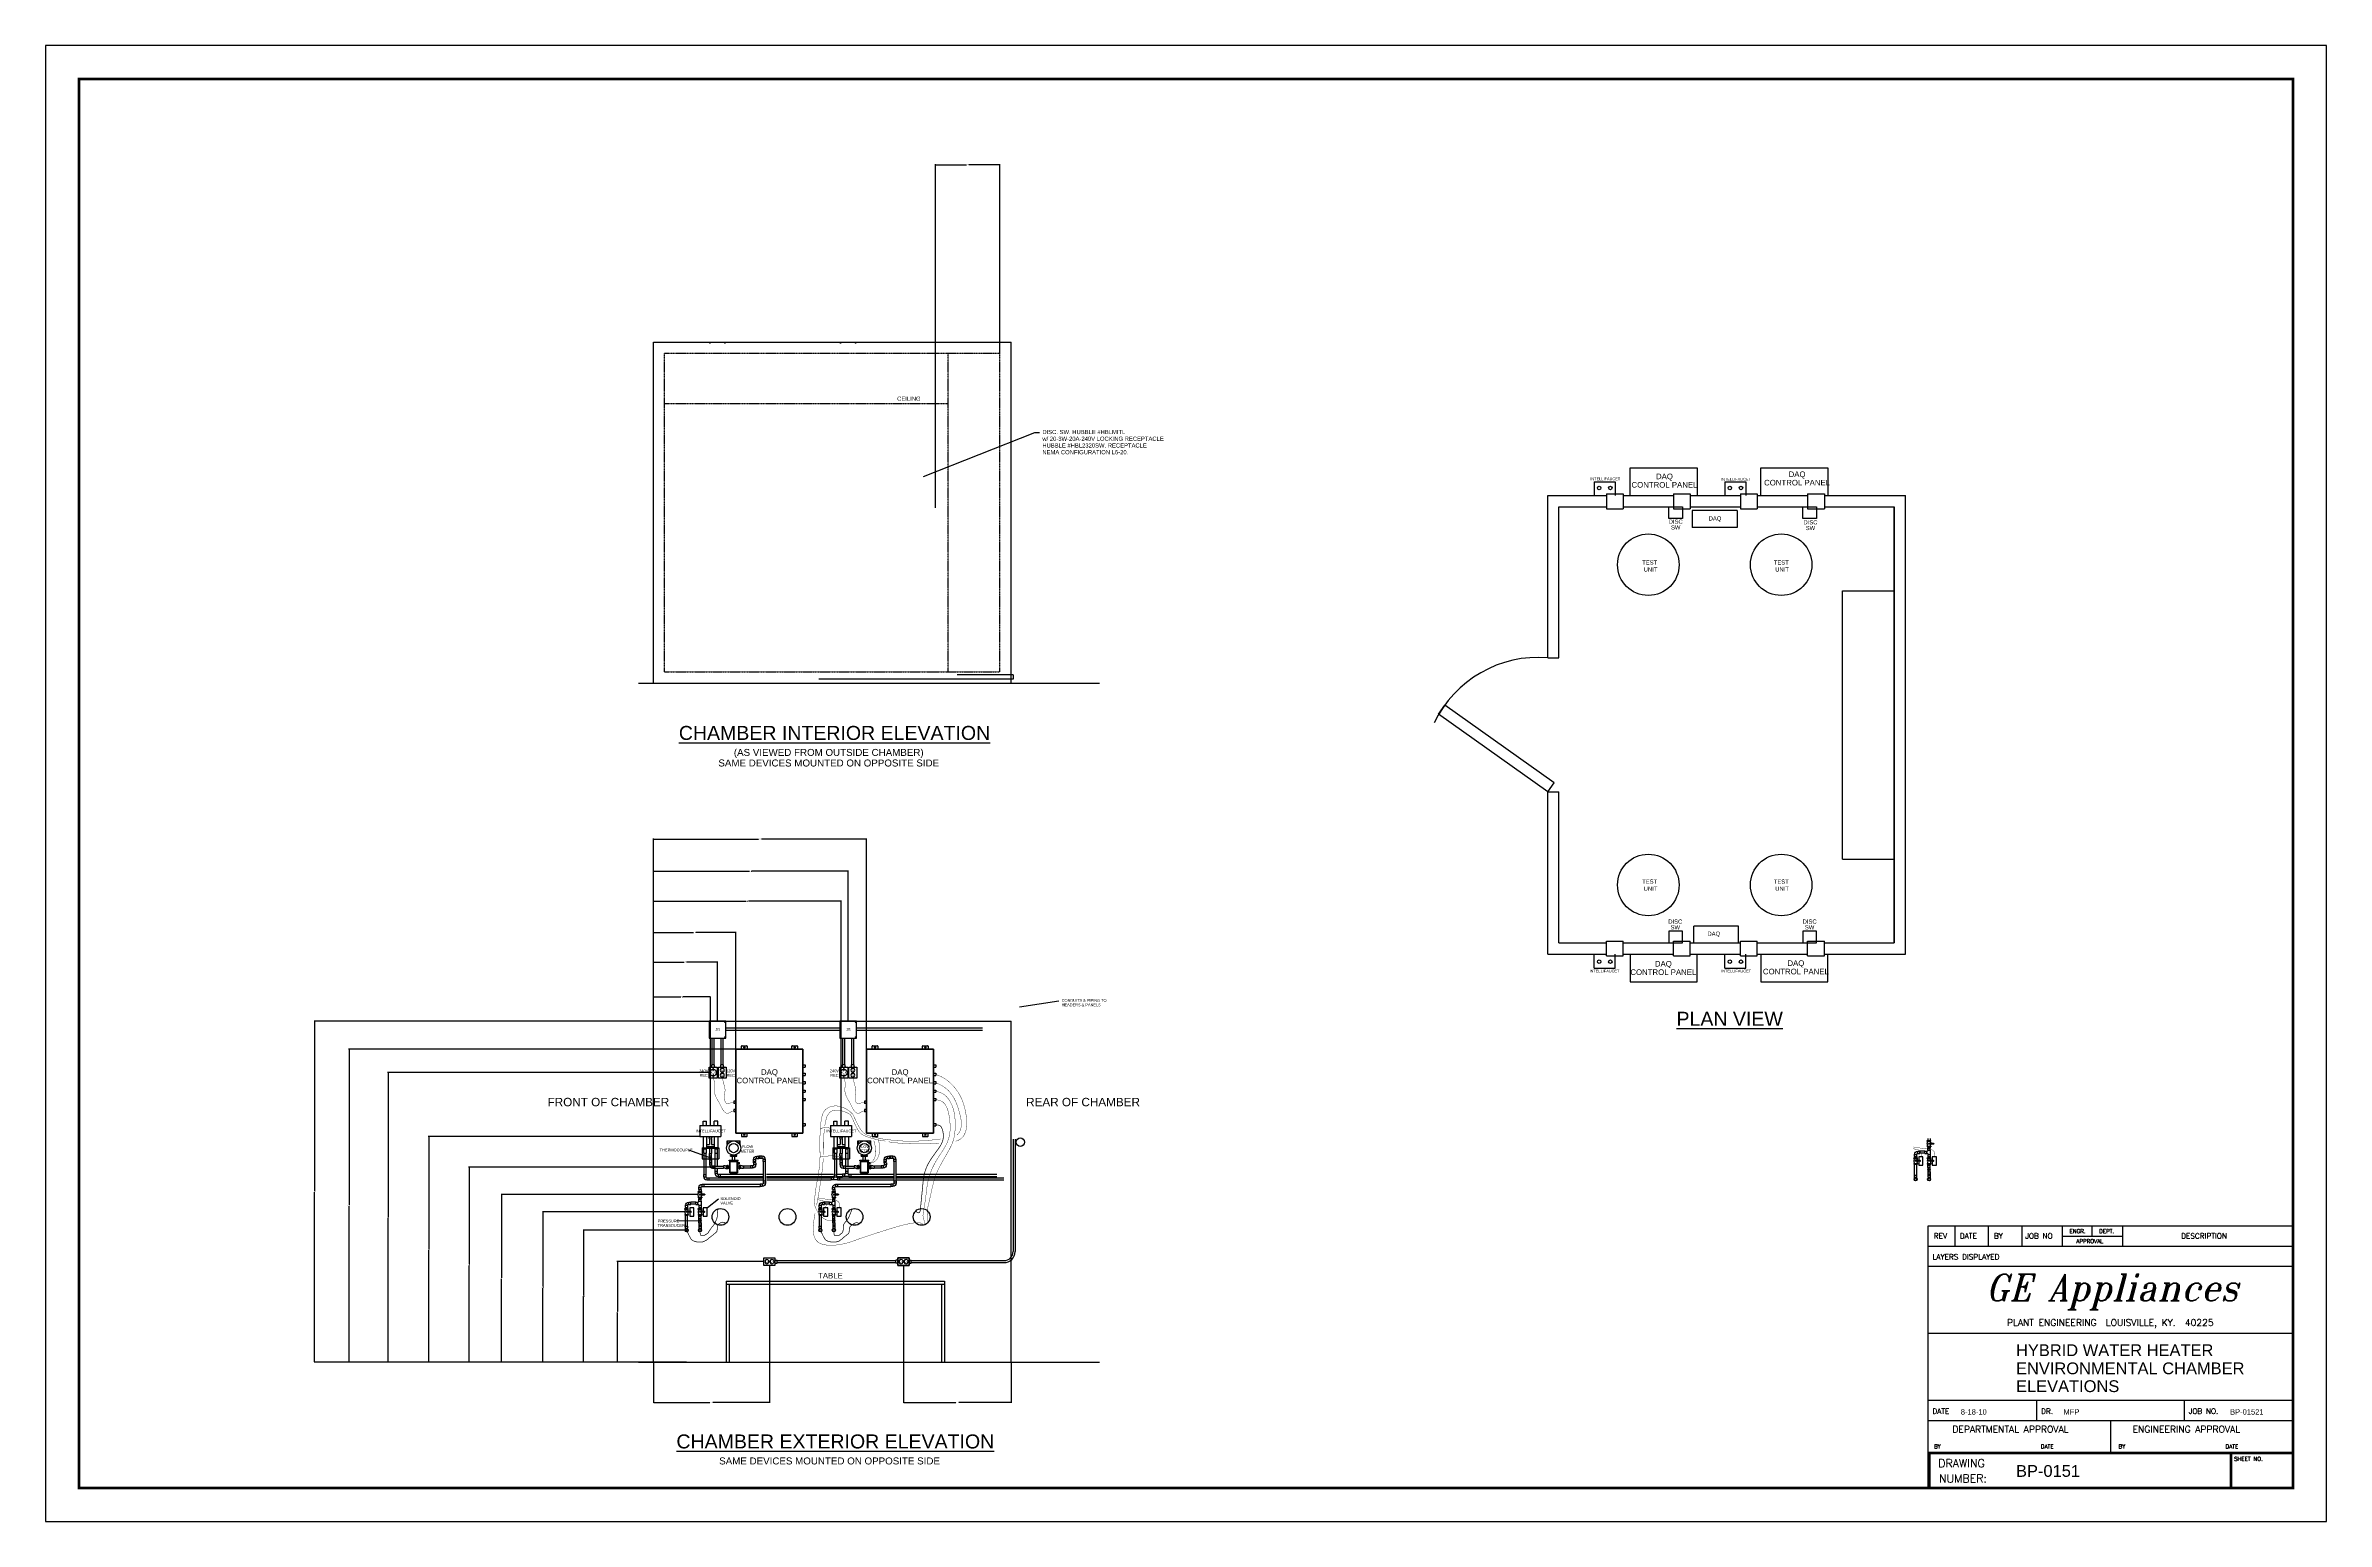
# Model space of a CAD drawing. Header units: inches. Extents: x -1574 to 492, y -294 to 234.
# Drawn here: x -1015 to -199, y -294 to 234 of the extents above; entities that cross this region are included whole.
import ezdxf
from ezdxf.enums import TextEntityAlignment as Align

# ---------------------------------------------------------------- set-up
doc = ezdxf.new("R2010")
doc.units = ezdxf.units.IN
doc.header["$MEASUREMENT"] = 0
doc.linetypes.add('HIDDEN', pattern=[0.075, 0.05, -0.025])
for name, color, linetype in [('CHAMBER EXTERIOR', 7, 'Continuous'), ('CHAMBER INTERIOR', 40, 'Continuous'), ('EXTERIOR DIMS', 7, 'Continuous'), ('EXTERIOR ELEC EQUIP', 190, 'Continuous'), ('EXTERIOR PLUMB EQUIP', 250, 'Continuous'), ('FORMAT', 7, 'Continuous'), ('INTERIOR DIMS', 7, 'Continuous'), ('INTERIOR ELEC EQUIP', 190, 'Continuous')]:
    doc.layers.add(name, color=color, linetype=linetype)
doc.styles.add('ROMAND', font='romand', dxfattribs={"height": 72})
doc.styles.add('ROMANT', font='romant', dxfattribs={"height": 216})
doc.styles.get("Standard").update_dxf_attribs({"font": 'ARIAL.TTF'})
doc.dimstyles.get("Standard").update_dxf_attribs({"dimtxt": 0.18, "dimasz": 0.18, "dimexe": 0.18, "dimexo": 0.0625, "dimgap": 0.09, "dimtad": 0, "dimtih": 1, "dimtoh": 1, "dimdec": 4, "dimzin": 0, "dimdsep": 46, "dimtxsty": 'Standard', "dimcen": 0.09, "dimadec": 0, "dimazin": 0, "dimtfac": 1, "dimtdec": 4, "dimtofl": 0, "dimtmove": 0, "dimatfit": 3, "dimfxl": 0, "dimtolj": 1, "dimtzin": 0, "dimarcsym": 0})

# ---------------------------------------------------------------- blocks, each defined once
blk = doc.blocks.new('DAQ CP')
for p, q in [((2, 30), (2, 31.06)), ((2.19, 31.25), (3.81, 31.25)), ((4, 31.06), (4, 30)), ((20, 30), (20, 31.06)), ((20.19, 31.25), (21.81, 31.25)), ((22, 31.06), (22, 30)), ((24, 24.4), (24.74, 24.4)), ((24, 23.6), (24.74, 23.6)), ((24, 21.4), (24.74, 21.4)), ((24, 20.6), (24.74, 20.6)), ((24, 18.4), (24.74, 18.4)), ((24, 17.6), (24.74, 17.6)), ((24.74, 24.4), (24.74, 23.6)), ((24.74, 21.4), (24.74, 20.6)), ((24.74, 18.4), (24.74, 17.6)), ((0, 11.4), (-0.74, 11.4)), ((-0.74, 11.4), (-0.74, 10.6)), ((0, 10.6), (-0.74, 10.6)), ((0, 8.4), (-0.74, 8.4)), ((-0.74, 8.4), (-0.74, 7.6)), ((24, 15.4), (24.74, 15.4)), ((24, 14.6), (24.74, 14.6)), ((24, 12.4), (24.74, 12.4)), ((24, 11.6), (24.74, 11.6)), ((24.74, 15.4), (24.74, 14.6)), ((24.74, 12.4), (24.74, 11.6)), ((0, 7.6), (-0.74, 7.6)), ((2, 0), (2, -1.06)), ((4, -1.06), (4, 0)), ((20, 0), (20, -1.06)), ((22, -1.06), (22, 0)), ((24, 3.4), (24.74, 3.4)), ((24, 2.6), (24.74, 2.6)), ((24.74, 3.4), (24.74, 2.6)), ((2.19, -1.25), (3.81, -1.25)), ((20.19, -1.25), (21.81, -1.25))]:
    blk.add_line(p, q)
for points in [[(24, 30), (0, 30), (0, 0), (24, 0)], [(0, 30), (24, 30), (24, 0), (0, 0)]]:
    blk.add_lwpolyline(points, close=True)
for centre in [(3, 30.63), (21, 30.63), (3, -0.62), (21, -0.62)]:
    blk.add_circle(centre, 0.219)
for centre, start, end in [((2.19, 31.06), 90, 180), ((3.81, 31.06), 0, 90), ((20.19, 31.06), 90, 180), ((21.81, 31.06), 0, 90), ((2.19, -1.06), 180, 270), ((3.81, -1.06), 270, 0), ((20.19, -1.06), 180, 270), ((21.81, -1.06), 270, 0)]:
    blk.add_arc(centre, 0.19, start, end)
blk = doc.blocks.new('INTELFAU')
for p, q in [((0, 4), (7.5, 4)), ((0, 4), (0, 0)), ((0, 0), (7.5, 0)), ((1.12, 5.5), (2.38, 5.5)), ((1.12, 4), (1.12, 5.5)), ((1.12, 0), (1.12, -4)), ((2.38, 4), (2.38, 5.5)), ((2.38, 0), (2.38, -4)), ((3.38, 0), (3.38, -0.28)), ((4.12, 0), (4.12, -0.28)), ((6.38, 5.5), (5.12, 5.5)), ((5.12, 4), (5.12, 5.5)), ((5.12, 0), (5.12, -4)), ((6.38, 4), (6.38, 5.5)), ((6.38, 0), (6.38, -4)), ((7.5, 4), (7.5, 0)), ((0.75, -4), (6.75, -4)), ((0.75, -4), (0.75, -8)), ((0.75, -4.12), (6.75, -4.12)), ((0.75, -8), (6.75, -8)), ((1.12, -4), (2.38, -4)), ((1.2, -4), (1.2, -4.38)), ((1.2, -4.38), (2.3, -4.38)), ((1.3, -4.38), (1.3, -5.88)), ((1.3, -5.88), (2.2, -5.88)), ((2.2, -4.38), (2.2, -5.88)), ((2.3, -4), (2.3, -4.38)), ((2.38, -2.8), (3.38, -2.8)), ((2.38, -3.55), (5.12, -3.55)), ((3.38, -0.75), (3.38, -2.8)), ((4.12, -0.75), (4.12, -2.8)), ((4.12, -2.8), (5.12, -2.8)), ((6.38, -4), (5.12, -4)), ((5.2, -4), (5.2, -4.38)), ((5.2, -4.38), (6.3, -4.38)), ((5.3, -4.38), (5.3, -5.88)), ((5.3, -5.88), (6.2, -5.88)), ((6.2, -4.38), (6.2, -5.88)), ((6.3, -4), (6.3, -4.38)), ((6.75, -4), (6.75, -8))]:
    blk.add_line(p, q)
blk.add_circle((3.75, -0.51), 0.441)
blk = doc.blocks.new('90ELL')
at = {"linetype": 'Continuous'}
for p, q in [((-0.27, 0), (-0.27, -0.5)), ((-0.27, 0), (0.27, 0)), ((0.27, 0), (0.27, -0.5)), ((-0.27, -0.5), (0.27, -0.5)), ((0.5, -0.73), (1, -0.73)), ((0.5, -0.73), (0.5, -1.27)), ((0.5, -1.27), (1, -1.27)), ((1, -0.73), (1, -1.27))]:
    blk.add_line(p, q, dxfattribs=at)
for radius in [0.75, 0.25]:
    blk.add_arc((0.5, -0.5), radius, 180, 270, dxfattribs=at)
blk = doc.blocks.new('TEE')
at = {"linetype": 'Continuous'}
for p, q in [((-0.27, 0), (-0.27, -0.5)), ((-0.27, 0), (0.27, 0)), ((0.27, 0), (0.27, -0.5)), ((-0.5, -0.73), (-1, -0.73)), ((-1, -0.73), (-1, -1.27)), ((-0.5, -1.27), (-1, -1.27)), ((-0.5, -0.73), (-0.5, -1.27)), ((0.5, -1.25), (-0.5, -1.25)), ((-0.27, -0.5), (0.27, -0.5)), ((0.5, -0.73), (1, -0.73)), ((0.5, -0.73), (0.5, -1.27)), ((0.5, -1.27), (1, -1.27)), ((1, -0.73), (1, -1.27))]:
    blk.add_line(p, q, dxfattribs=at)
for centre, start, end in [((-0.5, -0.5), 270, 0), ((0.5, -0.5), 180, 270)]:
    blk.add_arc(centre, 0.25, start, end, dxfattribs=at)
blk = doc.blocks.new('FTG MALE')
at = {"linetype": 'Continuous'}
for p, q in [((-0.63, -0.73), (-1, -0.73)), ((-1, -0.73), (-1, -1.27)), ((-0.63, -1.27), (-1, -1.27)), ((0.04, -0.63), (-0.09, -0.63)), ((-0.09, -0.63), (-0.09, -1.38)), ((0.1, -0.78), (-0.09, -0.78)), ((0.1, -1.21), (-0.09, -1.21)), ((0.04, -1.38), (-0.09, -1.38)), ((0.1, -0.69), (0.04, -0.63)), ((0.1, -1.31), (0.04, -1.38)), ((0.1, -0.69), (0.1, -1.31))]:
    blk.add_line(p, q, dxfattribs=at)
for points in [[(-0.63, -0.73), (-0.59, -0.73), (-0.55, -0.72), (-0.53, -0.72), (-0.5, -0.72), (-0.49, -0.71), (-0.47, -0.71), (-0.46, -0.71), (-0.45, -0.7), (-0.44, -0.7), (-0.43, -0.7), (-0.43, -0.7), (-0.42, -0.69), (-0.41, -0.69), (-0.4, -0.69), (-0.39, -0.69), (-0.39, -0.68), (-0.38, -0.68), (-0.37, -0.68), (-0.36, -0.68), (-0.35, -0.68), (-0.34, -0.67), (-0.33, -0.67), (-0.32, -0.67), (-0.32, -0.67), (-0.31, -0.67), (-0.3, -0.67), (-0.29, -0.66), (-0.29, -0.66), (-0.28, -0.66), (-0.27, -0.66), (-0.26, -0.66), (-0.25, -0.66), (-0.25, -0.66), (-0.24, -0.66), (-0.22, -0.66), (-0.21, -0.66), (-0.18, -0.65), (-0.16, -0.65), (-0.13, -0.65), (-0.09, -0.65)], [(-0.63, -1.27), (-0.59, -1.27), (-0.55, -1.28), (-0.53, -1.28), (-0.5, -1.28), (-0.49, -1.29), (-0.47, -1.29), (-0.46, -1.29), (-0.45, -1.3), (-0.44, -1.3), (-0.43, -1.3), (-0.43, -1.3), (-0.42, -1.31), (-0.41, -1.31), (-0.4, -1.31), (-0.39, -1.31), (-0.39, -1.32), (-0.38, -1.32), (-0.37, -1.32), (-0.36, -1.32), (-0.35, -1.33), (-0.34, -1.33), (-0.33, -1.33), (-0.32, -1.33), (-0.32, -1.33), (-0.31, -1.33), (-0.3, -1.34), (-0.29, -1.34), (-0.29, -1.34), (-0.28, -1.34), (-0.27, -1.34), (-0.26, -1.34), (-0.25, -1.34), (-0.25, -1.34), (-0.24, -1.34), (-0.22, -1.34), (-0.21, -1.35), (-0.18, -1.35), (-0.16, -1.35), (-0.13, -1.35), (-0.09, -1.35)]]:
    blk.add_lwpolyline(points, dxfattribs=at)
blk = doc.blocks.new('BVALVE')
for p, q in [((-1.63, 2.45), (0.13, 2.45)), ((-1.63, 2.2), (0.13, 2.2)), ((0.6, 3.49), (-0.63, 3.49)), ((-0.63, 3.24), (-0.63, 3.49)), ((0.6, 3.24), (-0.63, 3.24)), ((-0.63, 1.41), (-0.63, 1.16)), ((0.6, 1.41), (-0.63, 1.41)), ((0.6, 1.16), (-0.63, 1.16)), ((-0.51, 2.93), (-0.51, 3.24)), ((-0.51, 1.41), (-0.51, 1.79)), ((0.13, 2.45), (0.13, 2.2)), ((0.49, 2.93), (0.49, 3.24)), ((0.49, 1.41), (0.49, 1.79)), ((0.6, 3.24), (0.6, 3.49)), ((0.6, 1.41), (0.6, 1.16))]:
    blk.add_line(p, q)
for centre, radius, start, end in [((-1.59, 2.33), 0.132, 108.64084, 251.35916), ((0.47, 2.36), 1.13, 149.90292, 175.18639), ((0.47, 2.36), 1.13, 187.84186, 210.09708), ((-0.5, 2.36), 1.13, 329.90292, 30.09708)]:
    blk.add_arc(centre, radius, start, end)
blk = doc.blocks.new('Fs1box')
at = {"linetype": 'Continuous'}
for p, q in [((0.25, 0.5), (0.78, 0.5)), ((0.78, -0.5), (0.78, 0.5)), ((0.25, -0.5), (0.78, -0.5))]:
    blk.add_line(p, q, dxfattribs=at)
blk.add_lwpolyline([(-4, -1.38), (-4, 1.38), (0, 1.38), (0, -1.38)], close=True, dxfattribs=at)
for centre, start, end in [((0.25, 0.75), 180, 270), ((0.25, -0.75), 90, 180)]:
    blk.add_arc(centre, 0.25, start, end, dxfattribs=at)
blk = doc.blocks.new('FLOWMTR')
for p, q in [((-2.31, 11.51), (2.31, 11.51)), ((-2.31, 10.38), (-2.31, 11.51)), ((-2.31, 10.38), (-2.12, 10.38)), ((-2.1, 10.38), (-2.1, 11.51)), ((2.1, 10.38), (2.1, 11.51)), ((2.12, 10.38), (2.31, 10.38)), ((2.31, 10.38), (2.31, 11.51)), ((-2.48, 1.79), (-2.48, 2.54)), ((-1.38, 2.54), (-2.48, 2.54)), ((-1.38, 1.79), (-2.48, 1.79)), ((-1.58, 4.38), (-1.58, 4.61)), ((-1.58, 4.61), (1.58, 4.61)), ((-1.58, 4.38), (1.58, 4.38)), ((-1.12, 6.34), (1.12, 6.34)), ((-1.12, 6.11), (-1.12, 6.34)), ((-1.12, 6.11), (1.12, 6.11)), ((-0.53, 6.34), (-0.53, 6.51)), ((-0.41, 4.61), (-0.41, 6.11)), ((0.41, 4.61), (0.41, 6.11)), ((0.53, 6.34), (0.53, 6.51)), ((1.12, 6.11), (1.12, 6.34)), ((1.38, 3.81), (2.08, 3.81)), ((1.38, 3.31), (2.08, 3.31)), ((2.48, 2.54), (1.38, 2.54)), ((2.48, 1.79), (1.38, 1.79)), ((1.58, 4.38), (1.58, 4.61)), ((2.08, 3.31), (2.08, 3.81)), ((2.48, 1.79), (2.48, 2.54))]:
    blk.add_line(p, q)
for points in [[(1.12, 0), (-1.12, 0, -0.414214), (-1.38, 0.25), (-1.38, 4.12, -0.414214), (-1.12, 4.38), (1.12, 4.38, -0.414214), (1.38, 4.12), (1.38, 0.25, -0.414214)], [(1.12, 0.19), (-1.12, 0.19, -0.414214), (-1.19, 0.25), (-1.19, 4.12, -0.414214), (-1.12, 4.19), (1.12, 4.19, -0.414214), (1.19, 4.12), (1.19, 0.25, -0.414214)]]:
    blk.add_lwpolyline(points, format="xyb", close=True)
for radius in [2.53, 1.66]:
    blk.add_circle((0, 8.98), radius)
blk = doc.blocks.new('*D83')
at = {"layer": 'Defpoints', "color": 0, "transparency": 16777216}
for p in [(-797.46, -114.9), (-918.67, -236.9), (-797.46, -236.9)]:
    blk.add_point(p, dxfattribs=at)
at = {"layer": 'EXTERIOR DIMS', "color": 0, "lineweight": -2, "transparency": 16777216}
for p, q in [((-797.52, -114.9), (-918.85, -114.9)), ((-918.67, -115.08), (-918.67, -175.72)), ((-918.67, -236.72), (-918.67, -176.08)), ((-797.52, -236.9), (-918.85, -236.9))]:
    blk.add_line(p, q, dxfattribs=at)
at = {"layer": 'EXTERIOR DIMS', "color": 0, "transparency": 16777216}
for points in [[(-918.7, -115.08), (-918.64, -115.08), (-918.67, -114.9)], [(-918.7, -236.72), (-918.64, -236.72), (-918.67, -236.9)]]:
    blk.add_solid(points, dxfattribs=at)
at = {"layer": 'EXTERIOR DIMS', "color": 0, "transparency": 16777216, "insert": (-918.67, -175.9), "char_height": 0.18, "attachment_point": 5}
blk.add_mtext('\\A1;122.0000', dxfattribs=at)
blk = doc.blocks.new('*D84')
at = {"layer": 'Defpoints', "color": 0, "transparency": 16777216}
for p in [(-777.43, -133.27), (-892.39, -236.9), (-802.77, -236.9)]:
    blk.add_point(p, dxfattribs=at)
at = {"layer": 'EXTERIOR DIMS', "color": 0, "lineweight": -2, "transparency": 16777216}
for p, q in [((-777.49, -133.27), (-892.57, -133.27)), ((-892.39, -133.45), (-892.39, -184.84)), ((-892.39, -236.72), (-892.39, -185.32)), ((-802.83, -236.9), (-892.57, -236.9))]:
    blk.add_line(p, q, dxfattribs=at)
at = {"layer": 'EXTERIOR DIMS', "color": 0, "transparency": 16777216}
for points in [[(-892.42, -133.45), (-892.36, -133.45), (-892.39, -133.27)], [(-892.42, -236.72), (-892.36, -236.72), (-892.39, -236.9)]]:
    blk.add_solid(points, dxfattribs=at)
at = {"layer": 'EXTERIOR DIMS', "color": 0, "transparency": 16777216, "insert": (-892.39, -185.08), "char_height": 0.18, "attachment_point": 5}
blk.add_mtext('\\A1;8\'-7 {\\H0.7x;\\S5/8;}"%%P', dxfattribs=at)
blk = doc.blocks.new('*D85')
at = {"layer": 'Defpoints', "color": 0, "transparency": 16777216}
for p in [(-767.92, -124.9), (-906.31, -236.9), (-798.96, -236.9)]:
    blk.add_point(p, dxfattribs=at)
at = {"layer": 'EXTERIOR DIMS', "color": 0, "lineweight": -2, "transparency": 16777216}
for p, q in [((-767.98, -124.9), (-906.49, -124.9)), ((-906.31, -125.08), (-906.31, -180.72)), ((-906.31, -236.72), (-906.31, -181.08)), ((-799.02, -236.9), (-906.49, -236.9))]:
    blk.add_line(p, q, dxfattribs=at)
at = {"layer": 'EXTERIOR DIMS', "color": 0, "transparency": 16777216}
for points in [[(-906.34, -125.08), (-906.28, -125.08), (-906.31, -124.9)], [(-906.34, -236.72), (-906.28, -236.72), (-906.31, -236.9)]]:
    blk.add_solid(points, dxfattribs=at)
at = {"layer": 'EXTERIOR DIMS', "color": 0, "transparency": 16777216, "insert": (-906.31, -180.9), "char_height": 0.18, "attachment_point": 5}
blk.add_mtext('\\A1;112.0032', dxfattribs=at)
blk = doc.blocks.new('*D86')
at = {"layer": 'Defpoints', "color": 0, "transparency": 16777216}
for p in [(-757.96, -200.88), (-810.32, -236.9), (-804.27, -236.9)]:
    blk.add_point(p, dxfattribs=at)
at = {"layer": 'EXTERIOR DIMS', "color": 0, "lineweight": -2, "transparency": 16777216}
for p, q in [((-758.02, -200.88), (-810.5, -200.88)), ((-810.32, -201.06), (-810.32, -218.71)), ((-810.32, -236.72), (-810.32, -219.07)), ((-804.33, -236.9), (-810.5, -236.9))]:
    blk.add_line(p, q, dxfattribs=at)
at = {"layer": 'EXTERIOR DIMS', "color": 0, "transparency": 16777216}
for points in [[(-810.35, -201.06), (-810.29, -201.06), (-810.32, -200.88)], [(-810.35, -236.72), (-810.29, -236.72), (-810.32, -236.9)]]:
    blk.add_solid(points, dxfattribs=at)
at = {"layer": 'EXTERIOR DIMS', "color": 0, "transparency": 16777216, "insert": (-810.32, -218.89), "char_height": 0.18, "attachment_point": 5}
blk.add_mtext('\\A1;3\'-0"', dxfattribs=at)
blk = doc.blocks.new('*D87')
at = {"layer": 'Defpoints', "color": 0, "transparency": 16777216}
for p in [(-780.78, -156.15), (-877.82, -236.9), (-814.64, -236.9)]:
    blk.add_point(p, dxfattribs=at)
at = {"layer": 'EXTERIOR DIMS', "color": 0, "lineweight": -2, "transparency": 16777216}
for p, q in [((-780.85, -156.15), (-878, -156.15)), ((-877.82, -156.33), (-877.82, -196.34)), ((-877.82, -236.72), (-877.82, -196.7)), ((-814.71, -236.9), (-878, -236.9))]:
    blk.add_line(p, q, dxfattribs=at)
at = {"layer": 'EXTERIOR DIMS', "color": 0, "transparency": 16777216}
for points in [[(-877.85, -156.33), (-877.79, -156.33), (-877.82, -156.15)], [(-877.85, -236.72), (-877.79, -236.72), (-877.82, -236.9)]]:
    blk.add_solid(points, dxfattribs=at)
at = {"layer": 'EXTERIOR DIMS', "color": 0, "transparency": 16777216, "insert": (-877.82, -196.52), "char_height": 0.18, "attachment_point": 5}
blk.add_mtext('\\A1;80.7546', dxfattribs=at)
blk = doc.blocks.new('*D88')
at = {"layer": 'Defpoints', "color": 0, "transparency": 16777216}
for p in [(-775.52, -167.06), (-863.4, -236.9), (-816.14, -236.9)]:
    blk.add_point(p, dxfattribs=at)
at = {"layer": 'EXTERIOR DIMS', "color": 0, "lineweight": -2, "transparency": 16777216}
for p, q in [((-775.58, -167.06), (-863.58, -167.06)), ((-863.4, -167.24), (-863.4, -201.74)), ((-863.4, -236.72), (-863.4, -202.22)), ((-816.21, -236.9), (-863.58, -236.9))]:
    blk.add_line(p, q, dxfattribs=at)
at = {"layer": 'EXTERIOR DIMS', "color": 0, "transparency": 16777216}
for points in [[(-863.43, -167.24), (-863.37, -167.24), (-863.4, -167.06)], [(-863.43, -236.72), (-863.37, -236.72), (-863.4, -236.9)]]:
    blk.add_solid(points, dxfattribs=at)
at = {"layer": 'EXTERIOR DIMS', "color": 0, "transparency": 16777216, "insert": (-863.4, -201.98), "char_height": 0.18, "attachment_point": 5}
blk.add_mtext('\\A1;5\'-9 {\\H0.7x;\\S3/4;}"%%P', dxfattribs=at)
blk = doc.blocks.new('*D89')
at = {"layer": 'Defpoints', "color": 0, "transparency": 16777216}
for p in [(-781.43, -176.89), (-851.74, -236.9), (-817.64, -236.9)]:
    blk.add_point(p, dxfattribs=at)
at = {"layer": 'EXTERIOR DIMS', "color": 0, "lineweight": -2, "transparency": 16777216}
for p, q in [((-781.5, -176.89), (-851.92, -176.89)), ((-851.74, -177.07), (-851.74, -206.72)), ((-851.74, -236.72), (-851.74, -207.08)), ((-817.71, -236.9), (-851.92, -236.9))]:
    blk.add_line(p, q, dxfattribs=at)
at = {"layer": 'EXTERIOR DIMS', "color": 0, "transparency": 16777216}
for points in [[(-851.77, -177.07), (-851.71, -177.07), (-851.74, -176.89)], [(-851.77, -236.72), (-851.71, -236.72), (-851.74, -236.9)]]:
    blk.add_solid(points, dxfattribs=at)
at = {"layer": 'EXTERIOR DIMS', "color": 0, "transparency": 16777216, "insert": (-851.74, -206.9), "char_height": 0.18, "attachment_point": 5}
blk.add_mtext('\\A1;5\'-0"%%P', dxfattribs=at)
blk = doc.blocks.new('*D90')
at = {"layer": 'Defpoints', "color": 0, "transparency": 16777216}
for p in [(-786.23, -183.13), (-836.99, -236.9), (-786.23, -236.9)]:
    blk.add_point(p, dxfattribs=at)
at = {"layer": 'EXTERIOR DIMS', "color": 0, "lineweight": -2, "transparency": 16777216}
for p, q in [((-786.29, -183.13), (-837.17, -183.13)), ((-836.99, -183.31), (-836.99, -209.78)), ((-836.99, -236.72), (-836.99, -210.26)), ((-786.29, -236.9), (-837.17, -236.9))]:
    blk.add_line(p, q, dxfattribs=at)
at = {"layer": 'EXTERIOR DIMS', "color": 0, "transparency": 16777216}
for points in [[(-837.02, -183.31), (-836.96, -183.31), (-836.99, -183.13)], [(-837.02, -236.72), (-836.96, -236.72), (-836.99, -236.9)]]:
    blk.add_solid(points, dxfattribs=at)
at = {"layer": 'EXTERIOR DIMS', "color": 0, "transparency": 16777216, "insert": (-836.99, -210.02), "char_height": 0.18, "attachment_point": 5}
blk.add_mtext('\\A1;4\'-5 {\\H0.7x;\\S3/4;}"%%P', dxfattribs=at)
blk = doc.blocks.new('*D91')
at = {"layer": 'Defpoints', "color": 0, "transparency": 16777216}
for p in [(-785.57, -189.66), (-822.44, -236.9), (-785.57, -236.9)]:
    blk.add_point(p, dxfattribs=at)
at = {"layer": 'EXTERIOR DIMS', "color": 0, "lineweight": -2, "transparency": 16777216}
for p, q in [((-785.63, -189.66), (-822.62, -189.66)), ((-822.44, -189.84), (-822.44, -213.04)), ((-822.44, -236.72), (-822.44, -213.52)), ((-785.63, -236.9), (-822.62, -236.9))]:
    blk.add_line(p, q, dxfattribs=at)
at = {"layer": 'EXTERIOR DIMS', "color": 0, "transparency": 16777216}
for points in [[(-822.47, -189.84), (-822.41, -189.84), (-822.44, -189.66)], [(-822.47, -236.72), (-822.41, -236.72), (-822.44, -236.9)]]:
    blk.add_solid(points, dxfattribs=at)
at = {"layer": 'EXTERIOR DIMS', "color": 0, "transparency": 16777216, "insert": (-822.44, -213.28), "char_height": 0.18, "attachment_point": 5}
blk.add_mtext('\\A1;3\'-11 {\\H0.7x;\\S1/4;}"%%P', dxfattribs=at)
blk = doc.blocks.new('FORMAT-D')
at = {"layer": 'FORMAT'}
for p, q in [((28.06, 4.4), (28.06, 0.507)), ((33.48, 4.4), (28.06, 4.4)), ((33.48, 4.1), (28.06, 4.1)), ((28.46, 4.4), (28.46, 4.1)), ((28.96, 4.4), (28.96, 4.1)), ((29.46, 4.4), (29.46, 4.1)), ((30.06, 4.4), (30.06, 4.1)), ((30.06, 4.25), (30.96, 4.25)), ((30.51, 4.25), (30.51, 4.4)), ((30.96, 4.4), (30.96, 4.1)), ((33.48, 3.8), (28.06, 3.8)), ((33.48, 2.8), (28.06, 2.8)), ((33.48, 1.8), (28.06, 1.8)), ((29.68, 1.8), (29.68, 1.5)), ((31.88, 1.8), (31.88, 1.5)), ((33.48, 1.5), (28.06, 1.5)), ((30.78, 1.5), (30.78, 1.017))]:
    blk.add_line(p, q, dxfattribs=at)
blk.add_lwpolyline([(0, 0), (34, 0), (34, 22), (0, 22)], close=True, dxfattribs=at)
at = {"layer": 'FORMAT', "const_width": 0.04}
blk.add_lwpolyline([(33.5, 0.5), (0.5, 0.5), (0.5, 21.5), (33.5, 21.5)], close=True, dxfattribs=at)
for points in [[(28.08, 0.5), (28.08, 1.02), (33.5, 1.02)], [(32.58, 0.52), (32.58, 1.02)]]:
    blk.add_lwpolyline(points, dxfattribs=at)
at = {"layer": 'FORMAT', "style": 'ROMAND'}
for s, height, p in [('REV', 0.08, (28.147, 4.215)), ('DATE', 0.08, (28.536, 4.215)), ('BY', 0.08, (29.043, 4.215)), ('JOB NO', 0.08, (29.511, 4.215)), ('ENGR.', 0.06, (30.172, 4.296)), ('APPROVAL', 0.06, (30.272, 4.147)), ('DEPT.', 0.06, (30.613, 4.296)), ('DESCRIPTION', 0.08, (31.835, 4.215)), ('LAYERS DISPLAYED', 0.08, (28.127, 3.903)), ('DATE', 0.08, (28.127, 1.603)), ('DEPARTMENTAL APPROVAL', 0.1, (28.425, 1.323)), ('DR.', 0.08, (29.747, 1.603)), ('ENGINEERING APPROVAL', 0.1, (31.111, 1.323)), ('JOB NO.', 0.08, (31.947, 1.603)), ('BY', 0.06, (28.152, 1.088)), ('DATE', 0.06, (29.744, 1.088)), ('BY', 0.06, (30.903, 1.088)), ('DATE', 0.06, (32.496, 1.088)), ('DRAWING', 0.12, (28.214, 0.806)), ('NUMBER:', 0.12, (28.225, 0.579)), ('SHEET NO.', 0.06, (32.625, 0.902))]:
    blk.add_text(s, height=height, dxfattribs=at).set_placement(p)
at = {"layer": 'FORMAT', "style": 'ROMANT', "oblique": 15, "width": 0.9}
blk.add_text('GE Appliances', height=0.40001, dxfattribs=at).set_placement((30.801, 3.286), align=Align.CENTER)
at = {"layer": 'FORMAT', "style": 'ROMAND'}
blk.add_text('PLANT ENGINEERING  LOUISVILLE, KY.  40225', height=0.1, dxfattribs=at).set_placement((30.778, 2.913), align=Align.CENTER)
blk = doc.blocks.new('*D92')
at = {"layer": 'Defpoints', "color": 0, "transparency": 16777216}
for p in [(-797.46, -106.17), (-797.46, -114.9), (-777.03, -152.15)]:
    blk.add_point(p, dxfattribs=at)
at = {"layer": 'EXTERIOR DIMS', "color": 0, "lineweight": -2, "transparency": 16777216}
for p, q in [((-797.46, -114.84), (-797.46, -105.99)), ((-777.03, -152.08), (-777.03, -105.99)), ((-797.28, -106.17), (-787.65, -106.17)), ((-777.21, -106.17), (-786.84, -106.17))]:
    blk.add_line(p, q, dxfattribs=at)
at = {"layer": 'EXTERIOR DIMS', "color": 0, "transparency": 16777216}
for points in [[(-797.28, -106.14), (-797.28, -106.2), (-797.46, -106.17)], [(-777.21, -106.14), (-777.21, -106.2), (-777.03, -106.17)]]:
    blk.add_solid(points, dxfattribs=at)
at = {"layer": 'EXTERIOR DIMS', "color": 0, "transparency": 16777216, "insert": (-787.25, -106.17), "char_height": 0.18, "attachment_point": 5}
blk.add_mtext('\\A1;1\'-8 {\\H0.7x;\\S1/2;}"', dxfattribs=at)
blk = doc.blocks.new('*D93')
at = {"layer": 'Defpoints', "color": 0, "transparency": 16777216}
for p in [(-797.46, -93.7), (-797.46, -114.9), (-774.53, -114.9)]:
    blk.add_point(p, dxfattribs=at)
at = {"layer": 'EXTERIOR DIMS', "color": 0, "lineweight": -2, "transparency": 16777216}
for p, q in [((-797.46, -114.84), (-797.46, -93.52)), ((-797.28, -93.7), (-786.38, -93.7)), ((-774.71, -93.7), (-785.6, -93.7)), ((-774.53, -114.84), (-774.53, -93.52))]:
    blk.add_line(p, q, dxfattribs=at)
at = {"layer": 'EXTERIOR DIMS', "color": 0, "transparency": 16777216}
for points in [[(-797.28, -93.67), (-797.28, -93.73), (-797.46, -93.7)], [(-774.71, -93.67), (-774.71, -93.73), (-774.53, -93.7)]]:
    blk.add_solid(points, dxfattribs=at)
at = {"layer": 'EXTERIOR DIMS', "color": 0, "transparency": 16777216, "insert": (-785.99, -93.7), "char_height": 0.18, "attachment_point": 5}
blk.add_mtext('\\A1;1\'-11"', dxfattribs=at)
blk = doc.blocks.new('*D94')
at = {"layer": 'Defpoints', "color": 0, "transparency": 16777216}
for p in [(-797.46, -83.12), (-797.46, -114.9), (-767.92, -124.9)]:
    blk.add_point(p, dxfattribs=at)
at = {"layer": 'EXTERIOR DIMS', "color": 0, "lineweight": -2, "transparency": 16777216}
for p, q in [((-797.46, -114.84), (-797.46, -82.94)), ((-797.28, -83.12), (-783.1, -83.12)), ((-768.1, -83.12), (-782.28, -83.12)), ((-767.92, -124.83), (-767.92, -82.94))]:
    blk.add_line(p, q, dxfattribs=at)
at = {"layer": 'EXTERIOR DIMS', "color": 0, "transparency": 16777216}
for points in [[(-797.28, -83.09), (-797.28, -83.15), (-797.46, -83.12)], [(-768.1, -83.09), (-768.1, -83.15), (-767.92, -83.12)]]:
    blk.add_solid(points, dxfattribs=at)
at = {"layer": 'EXTERIOR DIMS', "color": 0, "transparency": 16777216, "insert": (-782.69, -83.12), "char_height": 0.18, "attachment_point": 5}
blk.add_mtext('\\A1;2\'-5 {\\H0.7x;\\S1/2;}"', dxfattribs=at)
blk = doc.blocks.new('*D95')
at = {"layer": 'Defpoints', "color": 0, "transparency": 16777216}
for p in [(-797.46, -71.9), (-797.46, -114.9), (-730.29, -152.15)]:
    blk.add_point(p, dxfattribs=at)
at = {"layer": 'EXTERIOR DIMS', "color": 0, "lineweight": -2, "transparency": 16777216}
for p, q in [((-797.46, -114.84), (-797.46, -71.72)), ((-797.28, -71.9), (-764.29, -71.9)), ((-730.47, -71.9), (-763.46, -71.9)), ((-730.29, -152.08), (-730.29, -71.72))]:
    blk.add_line(p, q, dxfattribs=at)
at = {"layer": 'EXTERIOR DIMS', "color": 0, "transparency": 16777216}
for points in [[(-797.28, -71.87), (-797.28, -71.93), (-797.46, -71.9)], [(-730.47, -71.87), (-730.47, -71.93), (-730.29, -71.9)]]:
    blk.add_solid(points, dxfattribs=at)
at = {"layer": 'EXTERIOR DIMS', "color": 0, "transparency": 16777216, "insert": (-763.88, -71.9), "char_height": 0.18, "attachment_point": 5}
blk.add_mtext('\\A1;5\'-7 {\\H0.7x;\\S1/4;}"', dxfattribs=at)
blk = doc.blocks.new('*D96')
at = {"layer": 'Defpoints', "color": 0, "transparency": 16777216}
for p in [(-797.46, -61.17), (-797.46, -114.9), (-727.78, -114.9)]:
    blk.add_point(p, dxfattribs=at)
at = {"layer": 'EXTERIOR DIMS', "color": 0, "lineweight": -2, "transparency": 16777216}
for p, q in [((-797.46, -114.84), (-797.46, -60.99)), ((-797.28, -61.17), (-763.03, -61.17)), ((-727.96, -61.17), (-762.21, -61.17)), ((-727.78, -114.84), (-727.78, -60.99))]:
    blk.add_line(p, q, dxfattribs=at)
at = {"layer": 'EXTERIOR DIMS', "color": 0, "transparency": 16777216}
for points in [[(-797.28, -61.14), (-797.28, -61.2), (-797.46, -61.17)], [(-727.96, -61.14), (-727.96, -61.2), (-727.78, -61.17)]]:
    blk.add_solid(points, dxfattribs=at)
at = {"layer": 'EXTERIOR DIMS', "color": 0, "transparency": 16777216, "insert": (-762.62, -61.17), "char_height": 0.18, "attachment_point": 5}
blk.add_mtext('\\A1;5\'-9 {\\H0.7x;\\S3/4;}"', dxfattribs=at)
blk = doc.blocks.new('*D97')
at = {"layer": 'Defpoints', "color": 0, "transparency": 16777216}
for p in [(-797.46, -49.68), (-797.46, -114.9), (-721.18, -124.9)]:
    blk.add_point(p, dxfattribs=at)
at = {"layer": 'EXTERIOR DIMS', "color": 0, "lineweight": -2, "transparency": 16777216}
for p, q in [((-797.46, -114.84), (-797.46, -49.5)), ((-797.28, -49.68), (-759.83, -49.68)), ((-721.36, -49.68), (-758.8, -49.68)), ((-721.18, -124.83), (-721.18, -49.5))]:
    blk.add_line(p, q, dxfattribs=at)
at = {"layer": 'EXTERIOR DIMS', "color": 0, "transparency": 16777216}
for points in [[(-797.28, -49.65), (-797.28, -49.71), (-797.46, -49.68)], [(-721.36, -49.65), (-721.36, -49.71), (-721.18, -49.68)]]:
    blk.add_solid(points, dxfattribs=at)
at = {"layer": 'EXTERIOR DIMS', "color": 0, "transparency": 16777216, "insert": (-759.32, -49.68), "char_height": 0.18, "attachment_point": 5}
blk.add_mtext('\\A1;76.2791', dxfattribs=at)
blk = doc.blocks.new('*D98')
at = {"layer": 'Defpoints', "color": 0, "transparency": 16777216}
for p in [(-755.96, -202.25), (-797.46, -236.9), (-755.96, -251.28)]:
    blk.add_point(p, dxfattribs=at)
at = {"layer": 'EXTERIOR DIMS', "color": 0, "lineweight": -2, "transparency": 16777216}
for p, q in [((-755.96, -202.32), (-755.96, -251.46)), ((-797.46, -236.96), (-797.46, -251.46)), ((-797.28, -251.28), (-777.24, -251.28)), ((-756.14, -251.28), (-776.17, -251.28))]:
    blk.add_line(p, q, dxfattribs=at)
at = {"layer": 'EXTERIOR DIMS', "color": 0, "transparency": 16777216}
for points in [[(-797.28, -251.25), (-797.28, -251.31), (-797.46, -251.28)], [(-756.14, -251.25), (-756.14, -251.31), (-755.96, -251.28)]]:
    blk.add_solid(points, dxfattribs=at)
at = {"layer": 'EXTERIOR DIMS', "color": 0, "transparency": 16777216, "insert": (-776.71, -251.28), "char_height": 0.18, "attachment_point": 5}
blk.add_mtext('\\A1;41.5024', dxfattribs=at)
blk = doc.blocks.new('*D99')
at = {"layer": 'Defpoints', "color": 0, "transparency": 16777216}
for p in [(-707.97, -202.25), (-669.46, -236.9), (-669.46, -251.28)]:
    blk.add_point(p, dxfattribs=at)
at = {"layer": 'EXTERIOR DIMS', "color": 0, "lineweight": -2, "transparency": 16777216}
for p, q in [((-707.97, -202.32), (-707.97, -251.46)), ((-669.46, -236.96), (-669.46, -251.46)), ((-707.79, -251.28), (-689.25, -251.28)), ((-669.64, -251.28), (-688.18, -251.28))]:
    blk.add_line(p, q, dxfattribs=at)
at = {"layer": 'EXTERIOR DIMS', "color": 0, "transparency": 16777216}
for points in [[(-707.79, -251.25), (-707.79, -251.31), (-707.97, -251.28)], [(-669.64, -251.25), (-669.64, -251.31), (-669.46, -251.28)]]:
    blk.add_solid(points, dxfattribs=at)
at = {"layer": 'EXTERIOR DIMS', "color": 0, "transparency": 16777216, "insert": (-688.71, -251.28), "char_height": 0.18, "attachment_point": 5}
blk.add_mtext('\\A1;38.5140', dxfattribs=at)
blk = doc.blocks.new('*D82')
at = {"layer": 'Defpoints', "color": 0, "transparency": 16777216}
for p in [(-673.46, 191.56), (-673.46, 124.1), (-696.5, 68.77)]:
    blk.add_point(p, dxfattribs=at)
at = {"layer": 'EXTERIOR DIMS', "color": 0, "lineweight": -2, "transparency": 16777216}
for p, q in [((-696.5, 68.83), (-696.5, 191.74)), ((-696.32, 191.56), (-685.37, 191.56)), ((-673.64, 191.56), (-684.59, 191.56)), ((-673.46, 124.17), (-673.46, 191.74))]:
    blk.add_line(p, q, dxfattribs=at)
at = {"layer": 'EXTERIOR DIMS', "color": 0, "transparency": 16777216}
for points in [[(-696.32, 191.59), (-696.32, 191.53), (-696.5, 191.56)], [(-673.64, 191.59), (-673.64, 191.53), (-673.46, 191.56)]]:
    blk.add_solid(points, dxfattribs=at)
at = {"layer": 'EXTERIOR DIMS', "color": 0, "transparency": 16777216, "insert": (-684.98, 191.56), "char_height": 0.18, "attachment_point": 5}
blk.add_mtext('\\A1;1\'-11"', dxfattribs=at)

msp = doc.modelspace()

# ---------------------------------------------------------------- linework, layer by layer
for p, q in [((-447.94996, 73.16204), (-447.94996, 83.16204)), ((-447.94996, 83.16204), (-423.94996, 83.16204)), ((-423.94996, 83.16204), (-423.94996, 73.16204)), ((-401.20927, 73.16204), (-401.20927, 83.16204)), ((-401.20927, 83.16204), (-377.20927, 83.16204)), ((-377.20927, 83.16204), (-377.20927, 73.16204)), ((-460.81439, 78.16204), (-453.31439, 78.16204)), ((-460.81439, 78.16204), (-460.81439, 73.16204)), ((-456.48832, 73.78345), (-456.48832, 68.50497)), ((-456.48832, 73.78345), (-450.48832, 73.78345)), ((-453.31439, 78.16204), (-453.31439, 73.16204)), ((-450.48832, 73.78345), (-450.48832, 68.50497)), ((-432.48832, 73.78345), (-432.48832, 68.50497)), ((-432.48832, 73.78345), (-426.48832, 73.78345)), ((-426.48832, 73.78345), (-426.48832, 68.50497)), ((-414.0737, 78.16204), (-406.5737, 78.16204)), ((-414.0737, 78.16204), (-414.0737, 73.16204)), ((-408.48832, 73.78345), (-408.48832, 68.50497)), ((-408.48832, 73.78345), (-402.48832, 73.78345)), ((-406.5737, 78.16204), (-406.5737, 73.16204)), ((-402.48832, 73.78345), (-402.48832, 68.50497)), ((-384.48832, 73.78345), (-384.48832, 68.50497)), ((-384.48832, 73.78345), (-378.48832, 73.78345)), ((-378.48832, 73.78345), (-378.48832, 68.50497)), ((-477.48832, 73.16204), (-456.48832, 73.16204)), ((-473.48832, 15.16204), (-473.48832, 69.16204)), ((-473.48832, 69.16204), (-456.48832, 69.16204)), ((-456.48832, 68.50497), (-450.48832, 68.50497)), ((-450.48832, 73.16204), (-432.48832, 73.16204)), ((-450.48832, 69.16204), (-432.48832, 69.16204)), ((-432.48832, 68.50497), (-426.48832, 68.50497)), ((-426.48832, 73.16204), (-408.48832, 73.16204)), ((-426.48832, 69.16204), (-408.48832, 69.16204)), ((-409.73597, 67.80954), (-425.73797, 67.80954)), ((-425.73797, 67.80954), (-425.73797, 61.80954)), ((-409.73597, 67.80954), (-409.73597, 61.80954)), ((-408.48832, 68.50497), (-402.48832, 68.50497)), ((-402.48832, 73.16204), (-384.48832, 73.16204)), ((-402.48832, 69.16204), (-384.48832, 69.16204)), ((-384.48832, 68.50497), (-378.48832, 68.50497)), ((-378.48832, 73.16204), (-349.48832, 73.16204)), ((-378.48832, 69.16204), (-353.48832, 69.16204)), ((-353.48832, -86.83796), (-353.48832, 69.16204)), ((-353.48832, 69.16204), (-353.48832, -86.83796)), ((-409.73597, 61.80954), (-425.73797, 61.80954)), ((-371.98832, 39.16204), (-353.48832, 39.16204)), ((-371.98832, -56.83796), (-371.98832, 39.16204)), ((-477.48832, 15.16204), (-473.48832, 15.16204)), ((-516.60564, -5.02007), (-514.28749, -1.76029)), ((-477.48832, -32.83796), (-516.60564, -5.02007)), ((-475.17016, -29.57818), (-514.28749, -1.76029)), ((-477.48832, -32.83796), (-475.17016, -29.57818)), ((-477.48832, -32.83796), (-473.48832, -32.83796)), ((-473.48832, -86.83796), (-473.48832, -32.83796)), ((-371.98832, -56.83796), (-353.48832, -56.83796)), ((-409.16785, -80.83796), (-425.16985, -80.83796)), ((-425.16985, -86.83796), (-425.16985, -80.83796)), ((-409.16785, -86.83796), (-409.16785, -80.83796)), ((-473.48832, -86.83796), (-456.48832, -86.83796)), ((-456.48832, -91.48751), (-456.48832, -86.18088)), ((-456.48832, -86.18088), (-450.48832, -86.18088)), ((-450.48832, -91.48751), (-450.48832, -86.18088)), ((-450.48832, -86.83796), (-432.48832, -86.83796)), ((-432.48832, -91.48751), (-432.48832, -86.18088)), ((-432.48832, -86.18088), (-426.48832, -86.18088)), ((-426.48832, -91.48751), (-426.48832, -86.18088)), ((-426.48832, -86.83796), (-408.48832, -86.83796)), ((-408.48832, -91.48751), (-408.48832, -86.18088)), ((-408.48832, -86.18088), (-402.48832, -86.18088)), ((-402.48832, -91.48751), (-402.48832, -86.18088)), ((-402.48832, -86.83796), (-384.48832, -86.83796)), ((-384.48832, -91.48751), (-384.48832, -86.18088)), ((-384.48832, -86.18088), (-378.48832, -86.18088)), ((-378.48832, -91.48751), (-378.48832, -86.18088)), ((-378.48832, -86.83796), (-353.48832, -86.83796)), ((-477.48832, -90.83796), (-456.48832, -90.83796)), ((-460.81439, -95.83796), (-460.81439, -90.83796)), ((-460.81439, -95.83796), (-453.31439, -95.83796)), ((-456.48832, -91.48751), (-450.48832, -91.48751)), ((-453.31439, -95.83796), (-453.31439, -90.83796)), ((-450.48832, -90.83796), (-432.48832, -90.83796)), ((-447.94996, -90.83796), (-447.94996, -100.83796)), ((-432.48832, -91.48751), (-426.48832, -91.48751)), ((-426.48832, -90.83796), (-408.48832, -90.83796)), ((-423.94996, -100.83796), (-423.94996, -90.83796)), ((-414.0737, -95.83796), (-414.0737, -90.83796)), ((-414.0737, -95.83796), (-406.5737, -95.83796)), ((-408.48832, -91.48751), (-402.48832, -91.48751)), ((-406.5737, -95.83796), (-406.5737, -90.83796)), ((-402.48832, -90.83796), (-384.48832, -90.83796)), ((-401.20927, -90.83796), (-401.20927, -100.83796)), ((-384.48832, -91.48751), (-378.48832, -91.48751)), ((-378.48832, -90.83796), (-349.48832, -90.83796)), ((-377.20927, -100.83796), (-377.20927, -90.83796)), ((-447.94996, -100.83796), (-423.94996, -100.83796)), ((-401.20927, -100.83796), (-377.20927, -100.83796))]:
    msp.add_line(p, q)
for points in [[(-429.29138, 64.97204), (-434.17138, 64.97204), (-434.17138, 69.16204), (-429.29138, 69.16204)], [(-381.29138, 64.97204), (-386.17138, 64.97204), (-386.17138, 69.16204), (-381.29138, 69.16204)], [(-429.29138, -82.64796), (-434.17138, -82.64796), (-434.17138, -86.83796), (-429.29138, -86.83796)], [(-381.29138, -82.64796), (-386.17138, -82.64796), (-386.17138, -86.83796), (-381.29138, -86.83796)]]:
    msp.add_lwpolyline(points, close=True)
for centre, radius in [((-459.06439, 75.90669), 0.62378), ((-455.06439, 75.90669), 0.62378), ((-412.3237, 75.90669), 0.62378), ((-408.3237, 75.90669), 0.62378), ((-441.48775, 48.45281), 11), ((-393.94224, 48.45281), 11), ((-441.48775, -66.12873), 11), ((-393.94224, -66.12873), 11), ((-459.06439, -93.58261), 0.62378), ((-455.06439, -93.58261), 0.62378), ((-412.3237, -93.58261), 0.62378), ((-408.3237, -93.58261), 0.62378)]:
    msp.add_circle(centre, radius)
msp.add_arc((-480.83987, -26.02246), 41.32065, 85.34759037, 154.38920007)
at = {"layer": 'CHAMBER EXTERIOR'}
for p, q in [((-797.45758, 128.10335), (-669.45758, 128.10335)), ((-797.45758, 6.10335), (-797.45758, 128.10335)), ((-669.45758, 6.10335), (-669.45758, 128.10335)), ((-477.48832, 15.16204), (-477.48832, 73.16204)), ((-349.48832, -90.83796), (-349.48832, 73.16204)), ((-802.76933, 6.10335), (-637.86302, 6.10335)), ((-477.48832, -90.83796), (-477.48832, -32.83796)), ((-797.45758, -114.90018), (-669.45758, -114.90018)), ((-797.45758, -236.90018), (-797.45758, -114.90018)), ((-669.45758, -236.90018), (-669.45758, -114.90018)), ((-802.76933, -236.90018), (-637.86302, -236.90018))]:
    msp.add_line(p, q, dxfattribs=at)
for centre in [(-773.45758, -184.90018), (-749.45758, -184.90018), (-725.45758, -184.90018), (-701.45758, -184.90018)]:
    msp.add_circle(centre, 3, dxfattribs=at)
at = {"layer": 'CHAMBER INTERIOR', "linetype": 'HIDDEN'}
for p, q in [((-793.45758, 124.10335), (-673.45758, 124.10335)), ((-793.45758, 10.10335), (-793.45758, 124.10335)), ((-691.95758, 10.10335), (-691.95758, 124.10335)), ((-673.45758, 10.10335), (-673.45758, 124.10335)), ((-793.45758, 106.10335), (-691.95758, 106.10335)), ((-793.45758, 10.10335), (-673.45758, 10.10335))]:
    msp.add_line(p, q, dxfattribs=at)
at = {"layer": 'CHAMBER INTERIOR'}
for p, q in [((-668.70265, 8.99727), (-688.70758, 8.99727)), ((-668.70265, 8.99727), (-668.70265, 7.49727)), ((-668.70265, 7.49727), (-738.20758, 7.49727))]:
    msp.add_line(p, q, dxfattribs=at)
at = {"layer": 'EXTERIOR DIMS'}
for p, q in [((-771.34953, -207.90018), (-693.34953, -207.90018)), ((-771.34953, -207.90018), (-771.34953, -236.90018)), ((-771.34953, -208.90018), (-693.34953, -208.90018)), ((-770.34953, -208.90018), (-770.34953, -236.90018)), ((-694.34953, -208.90018), (-694.34953, -236.90018)), ((-693.34953, -207.90018), (-693.34953, -236.90018))]:
    msp.add_line(p, q, dxfattribs=at)
at = {"layer": 'EXTERIOR ELEC EQUIP'}
for p, q in [((-776.42701, -130.48491), (-776.42701, -120.90018)), ((-775.67701, -130.48491), (-775.67701, -120.90018)), ((-773.20249, -130.48491), (-773.20249, -120.90018)), ((-772.45249, -130.48491), (-772.45249, -120.90018)), ((-771.52568, -117.28087), (-730.78499, -117.28087)), ((-771.52568, -118.03087), (-730.78499, -118.03087)), ((-729.68632, -130.42241), (-729.68632, -120.90018)), ((-728.93632, -130.42241), (-728.93632, -120.90018)), ((-726.46179, -130.42241), (-726.46179, -120.90018)), ((-725.71179, -130.42241), (-725.71179, -120.90018)), ((-724.78499, -117.28087), (-679.66753, -117.28087)), ((-724.78499, -118.03087), (-679.66753, -118.03087)), ((-773.19848, -131.71357), (-772.44808, -131.71357)), ((-773.19848, -133.01238), (-772.44808, -133.01238)), ((-773.19848, -133.51542), (-772.44808, -133.51542)), ((-773.19848, -134.81423), (-772.44808, -134.81423)), ((-726.45778, -131.71357), (-725.70738, -131.71357)), ((-726.45778, -133.01238), (-725.70738, -133.01238)), ((-726.45778, -133.51542), (-725.70738, -133.51542)), ((-726.45778, -134.81423), (-725.70738, -134.81423)), ((-668.76663, -157.0677), (-668.76663, -197.25332)), ((-668.01663, -157.0677), (-668.01663, -197.25332)), ((-757.50158, -200.50733), (-757.50158, -201.25774)), ((-756.20278, -200.50733), (-756.20278, -201.25774)), ((-755.69973, -200.50733), (-755.69973, -201.25774)), ((-754.40093, -200.50733), (-754.40093, -201.25774)), ((-753.17227, -200.50332), (-710.75446, -200.50332)), ((-753.17227, -201.25332), (-710.75446, -201.25332)), ((-709.51802, -200.50733), (-709.51802, -201.25774)), ((-708.21921, -200.50733), (-708.21921, -201.25774)), ((-707.71617, -200.50733), (-707.71617, -201.25774)), ((-706.41736, -200.50733), (-706.41736, -201.25774)), ((-705.1887, -200.50332), (-672.01663, -200.50332)), ((-705.1887, -201.25332), (-672.01663, -201.25332))]:
    msp.add_line(p, q, dxfattribs=at)
for points in [[(-777.52568, -120.90018), (-771.52568, -120.90018), (-771.52568, -114.90018), (-777.52568, -114.90018)], [(-730.78499, -120.90018), (-724.78499, -120.90018), (-724.78499, -114.90018), (-730.78499, -114.90018)]]:
    msp.add_lwpolyline(points, close=True, dxfattribs=at)
for points, const_width in [([(-776.72023, -132.90087), (-776.72023, -133.5087)], 0.1787), ([(-776.32748, -133.7746), (-775.91173, -133.7746), (-775.91173, -134.15235)], 0.1875), ([(-768.65648, -146.9595), (-768.89906, -146.97842), (-769.11802, -147.0243), (-769.31696, -147.09172), (-769.49951, -147.17522), (-769.66927, -147.26937), (-769.82986, -147.36873), (-769.98489, -147.46787), (-770.13797, -147.56134), (-770.29211, -147.64425), (-770.44784, -147.71383), (-770.6051, -147.76786), (-770.76382, -147.80413), (-770.92392, -147.82042), (-771.08535, -147.8145), (-771.24803, -147.78415), (-771.41188, -147.72715), (-771.57672, -147.64196), (-771.74184, -147.5297), (-771.9064, -147.39218), (-772.06957, -147.2312), (-772.23053, -147.04858), (-772.38842, -146.8461), (-772.54243, -146.62559), (-772.69172, -146.38883), (-772.83584, -146.13776), (-772.97594, -145.87475), (-773.11354, -145.6023), (-773.25016, -145.32291), (-773.38734, -145.03909), (-773.52661, -144.75331), (-773.66948, -144.4681), (-773.8175, -144.18594), (-773.9716, -143.90854), (-774.13042, -143.63447), (-774.29202, -143.36151), (-774.45445, -143.08745), (-774.61577, -142.81005), (-774.77404, -142.5271), (-774.92731, -142.23638), (-775.07363, -141.93566), (-775.21092, -141.62318), (-775.33647, -141.29889), (-775.44744, -140.96322), (-775.54098, -140.61659), (-775.61424, -140.25941), (-775.66439, -139.8921), (-775.68856, -139.51507), (-775.68392, -139.12875), (-775.6511, -138.73259), (-775.60468, -138.32228), (-775.56273, -137.89253), (-775.54329, -137.43809), (-775.56444, -136.95366), (-775.64424, -136.43399), (-775.80074, -135.87379), (-776.05201, -135.26779)], 0.125), ([(-775.40493, -132.90087), (-775.40493, -133.5087)], 0.1787), ([(-773.0874, -132.38252), (-773.0874, -132.71132)], 0.12), ([(-773.0874, -134.18437), (-773.0874, -134.51317)], 0.12), ([(-768.65648, -143.9595), (-768.98489, -143.97256), (-769.25143, -143.99223), (-769.46476, -144.0175), (-769.63357, -144.04734), (-769.76654, -144.08071), (-769.87236, -144.11661), (-769.9597, -144.154), (-770.03725, -144.19186), (-770.11231, -144.22923), (-770.18667, -144.26542), (-770.26076, -144.2998), (-770.33498, -144.33176), (-770.40977, -144.36066), (-770.48552, -144.38589), (-770.56266, -144.40681), (-770.64161, -144.42281), (-770.72264, -144.43322), (-770.80548, -144.43724), (-770.8897, -144.43405), (-770.9749, -144.42281), (-771.06065, -144.40268), (-771.14655, -144.37284), (-771.23216, -144.33245), (-771.31708, -144.28068), (-771.4008, -144.21659), (-771.48243, -144.13875), (-771.56101, -144.04564), (-771.63556, -143.93574), (-771.70511, -143.80752), (-771.76869, -143.65945), (-771.82532, -143.49001), (-771.87404, -143.29767), (-771.91406, -143.0818), (-771.94533, -142.8454), (-771.96799, -142.59233), (-771.98218, -142.3265), (-771.98803, -142.05179), (-771.9857, -141.77208), (-771.9753, -141.49125), (-771.957, -141.21321), (-771.93147, -140.94095), (-771.90163, -140.67396), (-771.87097, -140.41086), (-771.84294, -140.15025), (-771.82102, -139.89076), (-771.80868, -139.63099), (-771.8094, -139.36955), (-771.82664, -139.10506), (-771.86265, -138.8367), (-771.91469, -138.56596), (-771.97881, -138.29489), (-772.05106, -138.02555), (-772.12747, -137.76), (-772.20409, -137.50028), (-772.27697, -137.24847), (-772.34213, -137.00662), (-772.39703, -136.77597), (-772.4447, -136.5546), (-772.48959, -136.33977), (-772.53612, -136.12874), (-772.58874, -135.91876), (-772.65188, -135.7071), (-772.72999, -135.49103), (-772.82749, -135.26779)], 0.125), ([(-772.60035, -132.34851), (-772.60035, -132.75667)], 0.12), ([(-772.60035, -134.15036), (-772.60035, -134.55852)], 0.12), ([(-729.97953, -132.90087), (-729.97953, -133.5087)], 0.1787), ([(-729.58679, -133.7746), (-729.17103, -133.7746), (-729.17103, -134.15235)], 0.1875), ([(-721.91578, -146.9595), (-722.15836, -146.97842), (-722.37732, -147.0243), (-722.57627, -147.09172), (-722.75881, -147.17522), (-722.92858, -147.26937), (-723.08916, -147.36873), (-723.24419, -147.46787), (-723.39728, -147.56134), (-723.55141, -147.64425), (-723.70714, -147.71383), (-723.8644, -147.76786), (-724.02312, -147.80413), (-724.18323, -147.82042), (-724.34465, -147.8145), (-724.50733, -147.78415), (-724.67119, -147.72715), (-724.83602, -147.64196), (-725.00114, -147.5297), (-725.1657, -147.39218), (-725.32888, -147.2312), (-725.48983, -147.04858), (-725.64773, -146.8461), (-725.80173, -146.62559), (-725.95102, -146.38883), (-726.09514, -146.13776), (-726.23524, -145.87475), (-726.37284, -145.6023), (-726.50947, -145.32291), (-726.64665, -145.03909), (-726.78591, -144.75331), (-726.92879, -144.4681), (-727.0768, -144.18594), (-727.2309, -143.90854), (-727.38972, -143.63447), (-727.55132, -143.36151), (-727.71375, -143.08745), (-727.87508, -142.81005), (-728.03334, -142.5271), (-728.18661, -142.23638), (-728.33293, -141.93566), (-728.47022, -141.62318), (-728.59577, -141.29889), (-728.70674, -140.96322), (-728.80028, -140.61659), (-728.87355, -140.25941), (-728.92369, -139.8921), (-728.94787, -139.51507), (-728.94322, -139.12875), (-728.91041, -138.73259), (-728.86399, -138.32228), (-728.82203, -137.89253), (-728.80259, -137.43809), (-728.82374, -136.95366), (-728.90354, -136.43399), (-729.06004, -135.87379), (-729.31132, -135.26779)], 0.125), ([(-728.66423, -132.90087), (-728.66423, -133.5087)], 0.1787), ([(-726.3467, -132.38252), (-726.3467, -132.71132)], 0.12), ([(-726.3467, -134.18437), (-726.3467, -134.51317)], 0.12), ([(-721.91578, -143.9595), (-722.2442, -143.97256), (-722.51073, -143.99223), (-722.72406, -144.0175), (-722.89287, -144.04734), (-723.02584, -144.08071), (-723.13166, -144.11661), (-723.219, -144.154), (-723.29655, -144.19186), (-723.37161, -144.22923), (-723.44597, -144.26542), (-723.52006, -144.2998), (-723.59429, -144.33176), (-723.66907, -144.36066), (-723.74482, -144.38589), (-723.82197, -144.40681), (-723.90091, -144.42281), (-723.98195, -144.43322), (-724.06478, -144.43724), (-724.14901, -144.43405), (-724.2342, -144.42281), (-724.31996, -144.40268), (-724.40585, -144.37284), (-724.49146, -144.33245), (-724.57638, -144.28068), (-724.6601, -144.21659), (-724.74173, -144.13875), (-724.82031, -144.04564), (-724.89486, -143.93574), (-724.96441, -143.80752), (-725.02799, -143.65945), (-725.08463, -143.49001), (-725.13335, -143.29767), (-725.17337, -143.0818), (-725.20463, -142.8454), (-725.22729, -142.59233), (-725.24148, -142.3265), (-725.24734, -142.05179), (-725.245, -141.77208), (-725.23461, -141.49125), (-725.2163, -141.21321), (-725.19077, -140.94095), (-725.16094, -140.67396), (-725.13027, -140.41086), (-725.10224, -140.15025), (-725.08032, -139.89076), (-725.06799, -139.63099), (-725.0687, -139.36955), (-725.08595, -139.10506), (-725.12195, -138.83667), (-725.17399, -138.56572), (-725.23811, -138.29407), (-725.31036, -138.0236), (-725.38678, -137.75618), (-725.4634, -137.49369), (-725.53627, -137.238), (-725.60144, -136.99099), (-725.65633, -136.75397), (-725.70401, -136.52604), (-725.74889, -136.30574), (-725.79542, -136.09163), (-725.84804, -135.88223), (-725.91118, -135.6761), (-725.98929, -135.47177), (-726.08679, -135.26779)], 0.125), ([(-725.85965, -132.34851), (-725.85965, -132.75667)], 0.12), ([(-725.85965, -134.15036), (-725.85965, -134.55852)], 0.12), ([(-696.44128, -133.897), (-695.3981, -134.31871), (-694.44091, -134.73633), (-693.56354, -135.20451), (-692.75984, -135.71541), (-692.02367, -136.26119), (-691.34887, -136.83402), (-690.7293, -137.42605), (-690.1588, -138.02944), (-689.63189, -138.63791), (-689.14578, -139.25138), (-688.69833, -139.87131), (-688.2874, -140.49918), (-687.91088, -141.13644), (-687.56662, -141.78458), (-687.25249, -142.44506), (-686.96637, -143.11935), (-686.70633, -143.80787), (-686.47128, -144.50682), (-686.26034, -145.21135), (-686.07262, -145.91661), (-685.90724, -146.61776), (-685.76333, -147.30995), (-685.64, -147.98833), (-685.53637, -148.64805), (-685.45182, -149.28519), (-685.38682, -149.89957), (-685.34211, -150.4919), (-685.31842, -151.06294), (-685.31648, -151.6134), (-685.33704, -152.14403), (-685.38082, -152.65557), (-685.44856, -153.14873), (-685.54075, -153.62391), (-685.65691, -154.07998), (-685.79629, -154.51548), (-685.95816, -154.92895), (-686.14178, -155.31891), (-686.34643, -155.6839), (-686.57136, -156.02244), (-686.81585, -156.33306), (-687.0801, -156.61492), (-687.36817, -156.8696), (-687.68505, -157.0993), (-688.03574, -157.30623), (-688.42524, -157.49259), (-688.85854, -157.66059), (-689.26129, -157.78743)], 0.125), ([(-736.13496, -152.32072), (-736.06948, -151.9975), (-736.01359, -151.7223), (-735.96615, -151.48949), (-735.92605, -151.29341), (-735.89216, -151.12841), (-735.86334, -150.98883), (-735.83848, -150.86904), (-735.81644, -150.76337), (-735.79626, -150.66699), (-735.77762, -150.57833), (-735.76037, -150.49663), (-735.74435, -150.42113), (-735.72941, -150.35106), (-735.71538, -150.28568), (-735.70212, -150.22423), (-735.68946, -150.16594), (-735.67728, -150.11017), (-735.66555, -150.05674), (-735.65424, -150.00561), (-735.64335, -149.9567), (-735.63287, -149.90996), (-735.62279, -149.86534), (-735.61309, -149.82276), (-735.60377, -149.78218), (-735.59481, -149.74354), (-735.58621, -149.70677), (-735.57795, -149.67181), (-735.57002, -149.63862), (-735.56241, -149.60712), (-735.55511, -149.57727), (-735.54811, -149.54899), (-735.54139, -149.52224), (-735.53495, -149.49695), (-735.52878, -149.47306), (-735.52287, -149.45052), (-735.51719, -149.42927), (-735.51175, -149.40925), (-735.50653, -149.39039), (-735.50152, -149.37265), (-735.49672, -149.35595), (-735.4921, -149.34025), (-735.48765, -149.32549), (-735.48338, -149.31159), (-735.47926, -149.29852), (-735.47529, -149.2862), (-735.47145, -149.27458), (-735.46773, -149.2636), (-735.46412, -149.2532), (-735.46062, -149.24332), (-735.45721, -149.23391), (-735.45388, -149.22493), (-735.45063, -149.21632), (-735.44743, -149.20804), (-735.4443, -149.20003), (-735.44121, -149.19225), (-735.43816, -149.18464), (-735.43513, -149.17717), (-735.43213, -149.16982), (-735.42916, -149.16258), (-735.4262, -149.15543), (-735.42327, -149.14837), (-735.42035, -149.14138), (-735.41745, -149.13446), (-735.41456, -149.1276), (-735.41169, -149.12078), (-735.40882, -149.11401), (-735.40596, -149.10728), (-735.40312, -149.10059), (-735.40028, -149.09395), (-735.39746, -149.08735), (-735.39464, -149.08078), (-735.39183, -149.07426), (-735.38903, -149.06778), (-735.38625, -149.06133), (-735.38346, -149.05492), (-735.38069, -149.04855), (-735.37793, -149.04222), (-735.37517, -149.03592), (-735.37242, -149.02966), (-735.36967, -149.02343), (-735.36694, -149.01724), (-735.36421, -149.01107), (-735.36148, -149.00494), (-735.35876, -148.99885), (-735.35605, -148.99278), (-735.35334, -148.98674), (-735.35064, -148.98073), (-735.34794, -148.97475), (-735.34525, -148.9688), (-735.34256, -148.96287), (-735.33987, -148.95697), (-735.33719, -148.9511), (-735.33451, -148.94525), (-735.33184, -148.93943), (-735.32917, -148.93363), (-735.3265, -148.92785), (-735.32383, -148.9221), (-735.32116, -148.91637), (-735.3185, -148.91065), (-735.31583, -148.90496), (-735.31317, -148.89929), (-735.31051, -148.89363), (-735.30785, -148.888), (-735.30519, -148.88238), (-735.30253, -148.87678), (-735.29987, -148.87119), (-735.29721, -148.86562), (-735.29455, -148.86006), (-735.29188, -148.85452), (-735.28922, -148.84898), (-735.28655, -148.84347), (-735.28389, -148.83796), (-735.28122, -148.83246), (-735.27854, -148.82698), (-735.27587, -148.8215), (-735.27319, -148.81603), (-735.27051, -148.81058), (-735.26782, -148.80513), (-735.26514, -148.79968), (-735.26244, -148.79425), (-735.25975, -148.78882), (-735.25705, -148.78339), (-735.25434, -148.77797), (-735.25163, -148.77256), (-735.24892, -148.76715), (-735.2462, -148.76175), (-735.24348, -148.75636), (-735.24076, -148.75096), (-735.23803, -148.74558), (-735.23529, -148.7402), (-735.23255, -148.73482), (-735.22981, -148.72945), (-735.22706, -148.72409), (-735.22431, -148.71873), (-735.22155, -148.71338), (-735.21879, -148.70803), (-735.21602, -148.70269), (-735.21325, -148.69735), (-735.21047, -148.69202), (-735.20769, -148.68669), (-735.20491, -148.68137), (-735.20212, -148.67605), (-735.19933, -148.67074), (-735.19653, -148.66543), (-735.19373, -148.66013), (-735.19092, -148.65484), (-735.18811, -148.64955), (-735.1853, -148.64426), (-735.18248, -148.63898), (-735.17965, -148.63371), (-735.17682, -148.62844), (-735.17399, -148.62318), (-735.17115, -148.61792), (-735.16831, -148.61267), (-735.16546, -148.60743), (-735.16261, -148.60219), (-735.15975, -148.59695), (-735.15689, -148.59172), (-735.15403, -148.5865), (-735.15116, -148.58128), (-735.14829, -148.57606), (-735.14541, -148.57086), (-735.14252, -148.56566), (-735.13964, -148.56046), (-735.13675, -148.55527), (-735.13385, -148.55008), (-735.13095, -148.5449), (-735.12804, -148.53973), (-735.12513, -148.53456), (-735.12222, -148.5294), (-735.1193, -148.52424), (-735.11638, -148.51909), (-735.11345, -148.51394), (-735.11052, -148.5088), (-735.10758, -148.50367), (-735.10464, -148.49854), (-735.10169, -148.49341), (-735.09874, -148.4883), (-735.09579, -148.48318), (-735.09283, -148.47808), (-735.08986, -148.47298), (-735.08689, -148.46788), (-735.08392, -148.46279), (-735.08094, -148.45771), (-735.07796, -148.45263), (-735.07498, -148.44756), (-735.07198, -148.44249), (-735.06899, -148.43743), (-735.06599, -148.43238), (-735.06298, -148.42733), (-735.05997, -148.42228), (-735.05696, -148.41725), (-735.05394, -148.41222), (-735.05092, -148.40719), (-735.04789, -148.40217), (-735.04486, -148.39716), (-735.04182, -148.39215), (-735.03878, -148.38715), (-735.03574, -148.38215), (-735.03269, -148.37716), (-735.02963, -148.37217), (-735.02657, -148.36719), (-735.02351, -148.36222), (-735.02044, -148.35725), (-735.01737, -148.35229), (-735.01429, -148.34734), (-735.01121, -148.34239), (-735.00812, -148.33745), (-735.00503, -148.33251), (-735.00194, -148.32758), (-734.99884, -148.32265), (-734.99573, -148.31773), (-734.99262, -148.31282), (-734.98951, -148.30791), (-734.98639, -148.30301), (-734.98327, -148.29811), (-734.98014, -148.29322), (-734.97701, -148.28834), (-734.97387, -148.28346), (-734.97073, -148.27859), (-734.96759, -148.27373), (-734.96444, -148.26887), (-734.96128, -148.26401), (-734.95812, -148.25917), (-734.95496, -148.25433), (-734.95179, -148.24949), (-734.94862, -148.24466), (-734.94544, -148.23984), (-734.94226, -148.23502), (-734.93907, -148.23021), (-734.93588, -148.22541), (-734.93268, -148.22061), (-734.92948, -148.21582), (-734.92628, -148.21103), (-734.92307, -148.20625), (-734.91985, -148.20148), (-734.91664, -148.19671), (-734.91341, -148.19195), (-734.91018, -148.1872), (-734.90695, -148.18245), (-734.90372, -148.17771), (-734.90047, -148.17297), (-734.89723, -148.16824), (-734.89398, -148.16352), (-734.89072, -148.1588), (-734.88746, -148.15409), (-734.8842, -148.14939), (-734.88093, -148.14469), (-734.87765, -148.14), (-734.87437, -148.13531), (-734.87109, -148.13063), (-734.8678, -148.12596), (-734.86451, -148.12129), (-734.86122, -148.11663), (-734.85791, -148.11198), (-734.85461, -148.10733), (-734.8513, -148.10269), (-734.84798, -148.09806), (-734.84466, -148.09343), (-734.84134, -148.0888), (-734.83801, -148.08419), (-734.83468, -148.07958), (-734.83134, -148.07498), (-734.82799, -148.07038), (-734.82465, -148.06579), (-734.82129, -148.06121), (-734.81794, -148.05663), (-734.81458, -148.05206), (-734.81121, -148.0475), (-734.80784, -148.04294), (-734.80447, -148.03839), (-734.80109, -148.03385), (-734.7977, -148.02931), (-734.79431, -148.02478), (-734.79092, -148.02025), (-734.78752, -148.01573), (-734.78412, -148.01122), (-734.78071, -148.00672), (-734.7773, -148.00222), (-734.77388, -147.99773), (-734.77046, -147.99324), (-734.76703, -147.98876), (-734.7636, -147.98429), (-734.76017, -147.97983), (-734.75673, -147.97537), (-734.75328, -147.97092), (-734.74983, -147.96647), (-734.74638, -147.96203), (-734.74292, -147.9576), (-734.73946, -147.95317), (-734.73599, -147.94876), (-734.73252, -147.94434), (-734.72904, -147.93994), (-734.72556, -147.93554), (-734.72207, -147.93115), (-734.71858, -147.92676), (-734.71509, -147.92239), (-734.71159, -147.91801), (-734.70808, -147.91365), (-734.70457, -147.90929), (-734.70106, -147.90494), (-734.69754, -147.90059), (-734.69402, -147.89626), (-734.69049, -147.89193), (-734.68695, -147.8876), (-734.68342, -147.88328), (-734.67987, -147.87897), (-734.67633, -147.87467), (-734.67278, -147.87037), (-734.66922, -147.86608), (-734.66566, -147.8618), (-734.66209, -147.85753), (-734.65852, -147.85326), (-734.65495, -147.84899), (-734.65137, -147.84474), (-734.64779, -147.84049), (-734.6442, -147.83625), (-734.6406, -147.83201), (-734.637, -147.82779), (-734.6334, -147.82356), (-734.62979, -147.81935), (-734.62618, -147.81514), (-734.62257, -147.81094), (-734.61894, -147.80675), (-734.61532, -147.80257), (-734.61169, -147.79839), (-734.60805, -147.79421), (-734.60441, -147.79005), (-734.60077, -147.78589), (-734.59712, -147.78174), (-734.59346, -147.7776), (-734.5898, -147.77346), (-734.58614, -147.76933), (-734.58247, -147.76521), (-734.5788, -147.76109), (-734.57512, -147.75698), (-734.57144, -147.75288), (-734.56775, -147.74879), (-734.56406, -147.7447), (-734.56036, -147.74062), (-734.55666, -147.73655), (-734.55296, -147.73248), (-734.54924, -147.72843), (-734.54553, -147.72437), (-734.54181, -147.72033), (-734.53808, -147.71629), (-734.53436, -147.71226), (-734.53062, -147.70824), (-734.52688, -147.70423), (-734.52314, -147.70022), (-734.51939, -147.69622), (-734.51564, -147.69222), (-734.51188, -147.68824), (-734.50812, -147.68426), (-734.50435, -147.68029), (-734.50058, -147.67632), (-734.4968, -147.67236), (-734.49302, -147.66841), (-734.48923, -147.66447), (-734.48544, -147.66054), (-734.48165, -147.65661), (-734.47785, -147.65269), (-734.47404, -147.64877), (-734.47023, -147.64487), (-734.46642, -147.64097), (-734.4626, -147.63708), (-734.45878, -147.63319), (-734.45495, -147.62932), (-734.45112, -147.62545), (-734.44728, -147.62158), (-734.44343, -147.61773), (-734.43959, -147.61388), (-734.43574, -147.61004), (-734.43188, -147.60621), (-734.42802, -147.60239), (-734.42415, -147.59857), (-734.42028, -147.59476), (-734.4164, -147.59096), (-734.41252, -147.58716), (-734.40864, -147.58338), (-734.40475, -147.5796), (-734.40085, -147.57582), (-734.39695, -147.57206), (-734.39305, -147.5683), (-734.38914, -147.56455), (-734.38523, -147.56081), (-734.38131, -147.55707), (-734.37739, -147.55335), (-734.37346, -147.54963), (-734.36952, -147.54591), (-734.36559, -147.54221), (-734.36164, -147.53851), (-734.3577, -147.53482), (-734.35375, -147.53114), (-734.34979, -147.52747), (-734.34583, -147.5238), (-734.34186, -147.52014), (-734.33789, -147.51649), (-734.33392, -147.51285), (-734.32994, -147.50921), (-734.32595, -147.50559), (-734.32196, -147.50196), (-734.31797, -147.49835), (-734.31397, -147.49475), (-734.30996, -147.49115), (-734.30595, -147.48756), (-734.30194, -147.48398), (-734.29792, -147.4804), (-734.2939, -147.47684), (-734.28987, -147.47328), (-734.28584, -147.46973), (-734.2818, -147.46619), (-734.27776, -147.46265), (-734.27371, -147.45912), (-734.26966, -147.4556), (-734.2656, -147.45209), (-734.26154, -147.44859), (-734.25747, -147.44509), (-734.2534, -147.4416), (-734.24933, -147.43812), (-734.24525, -147.43465), (-734.24116, -147.43118), (-734.23707, -147.42773), (-734.23298, -147.42428), (-734.22888, -147.42084), (-734.22477, -147.4174), (-734.22066, -147.41398), (-734.21655, -147.41056), (-734.21243, -147.40715), (-734.20831, -147.40375), (-734.20418, -147.40036), (-734.20004, -147.39697), (-734.19591, -147.39359), (-734.19176, -147.39022), (-734.18761, -147.38686), (-734.18346, -147.38351), (-734.1793, -147.38016), (-734.17514, -147.37682), (-734.17098, -147.37349), (-734.1668, -147.37017), (-734.16263, -147.36686), (-734.15845, -147.36355), (-734.15426, -147.36026), (-734.15007, -147.35697), (-734.14587, -147.35368), (-734.14167, -147.35041), (-734.13747, -147.34715), (-734.13326, -147.34389), (-734.12904, -147.34064), (-734.12482, -147.3374), (-734.1206, -147.33416), (-734.11637, -147.33094), (-734.11213, -147.32772), (-734.10789, -147.32451), (-734.10365, -147.32131), (-734.0994, -147.31812), (-734.09515, -147.31494), (-734.09089, -147.31176), (-734.08663, -147.30859), (-734.08236, -147.30543), (-734.07809, -147.30228), (-734.07381, -147.29914), (-734.06953, -147.296), (-734.06524, -147.29288), (-734.06095, -147.28976), (-734.05665, -147.28665), (-734.05235, -147.28354), (-734.04804, -147.28045), (-734.04373, -147.27736), (-734.03941, -147.27428), (-734.03509, -147.27122), (-734.03077, -147.26815), (-734.02644, -147.2651), (-734.0221, -147.26206), (-734.01776, -147.25902), (-734.01341, -147.25599), (-734.00906, -147.25297), (-734.00471, -147.24996), (-734.00035, -147.24696), (-733.99599, -147.24396), (-733.99162, -147.24097), (-733.98724, -147.23799), (-733.98286, -147.23502), (-733.97848, -147.23206), (-733.97409, -147.22911), (-733.9697, -147.22616), (-733.9653, -147.22323), (-733.9609, -147.2203), (-733.95649, -147.21738), (-733.95208, -147.21447), (-733.94766, -147.21156), (-733.94324, -147.20867), (-733.93881, -147.20578), (-733.93438, -147.2029), (-733.92994, -147.20003), (-733.9255, -147.19717), (-733.92105, -147.19432), (-733.9166, -147.19147), (-733.91215, -147.18864), (-733.90768, -147.18581), (-733.90322, -147.18299), (-733.89875, -147.18018), (-733.89427, -147.17737), (-733.88979, -147.17458), (-733.88531, -147.17179), (-733.88082, -147.16902), (-733.87632, -147.16625), (-733.87182, -147.16349), (-733.86732, -147.16074), (-733.86281, -147.15799), (-733.8583, -147.15526), (-733.85378, -147.15253), (-733.84925, -147.14981), (-733.84472, -147.1471), (-733.84019, -147.1444), (-733.83565, -147.14171), (-733.83111, -147.13902), (-733.82656, -147.13635), (-733.82201, -147.13368), (-733.81745, -147.13102), (-733.81289, -147.12837), (-733.80832, -147.12573), (-733.80375, -147.12309), (-733.79918, -147.12047), (-733.79459, -147.11785), (-733.79001, -147.11524), (-733.78542, -147.11264), (-733.78082, -147.11005), (-733.77622, -147.10746), (-733.77162, -147.10489), (-733.76701, -147.10232), (-733.76239, -147.09976), (-733.75777, -147.09721), (-733.75315, -147.09467), (-733.74852, -147.09214), (-733.74389, -147.08961), (-733.73925, -147.0871), (-733.7346, -147.08459), (-733.72996, -147.08209), (-733.7253, -147.0796), (-733.72065, -147.07711), (-733.71599, -147.07464), (-733.71132, -147.07217), (-733.70665, -147.06972), (-733.70197, -147.06727), (-733.69729, -147.06482), (-733.6926, -147.06239), (-733.68791, -147.05997), (-733.68322, -147.05755), (-733.67852, -147.05514), (-733.67381, -147.05274), (-733.6691, -147.05035), (-733.66439, -147.04797), (-733.65967, -147.04559), (-733.65495, -147.04323), (-733.65022, -147.04087), (-733.64549, -147.03852), (-733.64075, -147.03618), (-733.63601, -147.03385), (-733.63126, -147.03152), (-733.62651, -147.0292), (-733.62175, -147.0269), (-733.61699, -147.0246), (-733.61223, -147.0223), (-733.60746, -147.02002), (-733.60268, -147.01775), (-733.5979, -147.01548), (-733.59312, -147.01322), (-733.58833, -147.01097), (-733.58353, -147.00873), (-733.57874, -147.0065), (-733.57393, -147.00427), (-733.56913, -147.00205), (-733.56431, -146.99984), (-733.5595, -146.99764), (-733.55468, -146.99545), (-733.54985, -146.99327), (-733.54502, -146.99109), (-733.54018, -146.98892), (-733.53534, -146.98676), (-733.5305, -146.98461), (-733.52565, -146.98247), (-733.5208, -146.98034), (-733.51594, -146.97821), (-733.51107, -146.97609), (-733.50621, -146.97398), (-733.50133, -146.97188), (-733.49646, -146.96979), (-733.49157, -146.9677), (-733.48669, -146.96562), (-733.4818, -146.96355), (-733.4769, -146.96149), (-733.472, -146.95944), (-733.4671, -146.9574), (-733.46219, -146.95536), (-733.45728, -146.95333), (-733.45236, -146.95131), (-733.44743, -146.9493), (-733.44251, -146.94729), (-733.43758, -146.9453), (-733.43264, -146.94331), (-733.4277, -146.94133), (-733.42275, -146.93936), (-733.4178, -146.9374), (-733.41285, -146.93544), (-733.40789, -146.93349), (-733.40292, -146.93156), (-733.39796, -146.92962), (-733.39298, -146.9277), (-733.38801, -146.92579), (-733.38302, -146.92388), (-733.37804, -146.92198), (-733.37305, -146.92009), (-733.36805, -146.91821), (-733.36305, -146.91633), (-733.35805, -146.91447), (-733.35304, -146.91261), (-733.34802, -146.91076), (-733.34301, -146.90892), (-733.33798, -146.90708), (-733.33296, -146.90526), (-733.32793, -146.90344), (-733.32289, -146.90163), (-733.31785, -146.89983), (-733.31281, -146.89803), (-733.30776, -146.89624), (-733.3027, -146.89447), (-733.29764, -146.8927), (-733.29258, -146.89093), (-733.28751, -146.88918), (-733.28244, -146.88743), (-733.27737, -146.8857), (-733.27229, -146.88397), (-733.2672, -146.88224), (-733.26211, -146.88053), (-733.25702, -146.87882), (-733.25192, -146.87712), (-733.24682, -146.87543), (-733.24171, -146.87375), (-733.2366, -146.87208), (-733.23148, -146.87041), (-733.22636, -146.86875), (-733.22124, -146.8671), (-733.21611, -146.86546), (-733.21097, -146.86382), (-733.20583, -146.86219), (-733.20069, -146.86057), (-733.19555, -146.85896), (-733.19039, -146.85736), (-733.18524, -146.85576), (-733.18008, -146.85417), (-733.17491, -146.85259), (-733.16975, -146.85102), (-733.16457, -146.84946), (-733.15939, -146.8479), (-733.15421, -146.84635), (-733.14903, -146.84481), (-733.14384, -146.84328), (-733.13864, -146.84175), (-733.13344, -146.84024), (-733.12824, -146.83873), (-733.12303, -146.83723), (-733.11782, -146.83573), (-733.1126, -146.83425), (-733.10738, -146.83277), (-733.10215, -146.8313), (-733.09692, -146.82983), (-733.09169, -146.82838), (-733.08645, -146.82693), (-733.08121, -146.82549), (-733.07596, -146.82406), (-733.07071, -146.82264), (-733.06545, -146.82122), (-733.06019, -146.81981), (-733.05493, -146.81841), (-733.04966, -146.81702), (-733.04439, -146.81564), (-733.03911, -146.81426), (-733.03383, -146.81289), (-733.02854, -146.81153), (-733.02325, -146.81017), (-733.01796, -146.80883), (-733.01266, -146.80749), (-733.00736, -146.80616), (-733.00205, -146.80483), (-732.99674, -146.80352), (-732.99142, -146.80221), (-732.9861, -146.80091), (-732.98078, -146.79962), (-732.97545, -146.79833), (-732.97011, -146.79706), (-732.96478, -146.79579), (-732.95944, -146.79452), (-732.95409, -146.79327), (-732.94874, -146.79202), (-732.94339, -146.79078), (-732.93803, -146.78955), (-732.93267, -146.78833), (-732.9273, -146.78711), (-732.92193, -146.78591), (-732.91655, -146.78471), (-732.91117, -146.78351), (-732.90579, -146.78233), (-732.9004, -146.78115), (-732.89501, -146.77998), (-732.88961, -146.77882), (-732.88421, -146.77766), (-732.87881, -146.77651), (-732.8734, -146.77537), (-732.86799, -146.77424), (-732.86257, -146.77312), (-732.85715, -146.772), (-732.85172, -146.77089), (-732.84629, -146.76979), (-732.84086, -146.76869), (-732.83542, -146.76761), (-732.82998, -146.76653), (-732.82453, -146.76545), (-732.81908, -146.76439), (-732.81363, -146.76333), (-732.80817, -146.76228), (-732.8027, -146.76124), (-732.79724, -146.76021), (-732.79176, -146.75918), (-732.78629, -146.75816), (-732.78081, -146.75715), (-732.77533, -146.75614), (-732.76984, -146.75515), (-732.76435, -146.75416), (-732.75885, -146.75318), (-732.75335, -146.7522), (-732.74784, -146.75123), (-732.74234, -146.75027), (-732.73682, -146.74932), (-732.73131, -146.74838), (-732.72579, -146.74744), (-732.72026, -146.74651), (-732.71473, -146.74559), (-732.7092, -146.74467), (-732.70366, -146.74377), (-732.69812, -146.74287), (-732.69257, -146.74197), (-732.68702, -146.74109), (-732.68147, -146.74021), (-732.67591, -146.73934), (-732.67035, -146.73848), (-732.66479, -146.73762), (-732.65922, -146.73677), (-732.65364, -146.73593), (-732.64806, -146.7351), (-732.64248, -146.73427), (-732.6369, -146.73345), (-732.63131, -146.73264), (-732.62571, -146.73184), (-732.62011, -146.73104), (-732.61451, -146.73025), (-732.6089, -146.72947), (-732.60329, -146.72869), (-732.59768, -146.72793), (-732.59206, -146.72717), (-732.58644, -146.72641), (-732.58081, -146.72567), (-732.57518, -146.72493), (-732.56955, -146.7242), (-732.56391, -146.72348), (-732.55827, -146.72276), (-732.55262, -146.72205), (-732.54697, -146.72135), (-732.54132, -146.72066), (-732.53566, -146.71997), (-732.53, -146.71929), (-732.52433, -146.71862), (-732.51866, -146.71795), (-732.51298, -146.71729), (-732.50731, -146.71664), (-732.50162, -146.716), (-732.49594, -146.71536), (-732.49025, -146.71473), (-732.48455, -146.71411), (-732.47885, -146.7135), (-732.47315, -146.71289), (-732.46745, -146.71229), (-732.46174, -146.71169), (-732.45602, -146.71111), (-732.4503, -146.71053), (-732.44458, -146.70996), (-732.43886, -146.70939), (-732.43313, -146.70884), (-732.42739, -146.70829), (-732.42166, -146.70774), (-732.41592, -146.70721), (-732.41017, -146.70668), (-732.40442, -146.70616), (-732.39867, -146.70564), (-732.39291, -146.70514), (-732.38715, -146.70464), (-732.38138, -146.70415), (-732.37562, -146.70366), (-732.36984, -146.70318), (-732.36407, -146.70271), (-732.35829, -146.70225), (-732.3525, -146.70179), (-732.34671, -146.70134), (-732.34092, -146.7009), (-732.33513, -146.70046), (-732.32933, -146.70003), (-732.32352, -146.69961), (-732.31772, -146.69919), (-732.3119, -146.69879), (-732.30609, -146.69839), (-732.30027, -146.69799), (-732.29445, -146.69761), (-732.28862, -146.69723), (-732.28279, -146.69686), (-732.27695, -146.69649), (-732.27112, -146.69613), (-732.26527, -146.69578), (-732.25943, -146.69544), (-732.25358, -146.6951), (-732.24773, -146.69477), (-732.24187, -146.69445), (-732.23601, -146.69413), (-732.23014, -146.69382), (-732.22427, -146.69352), (-732.2184, -146.69323), (-732.21252, -146.69294), (-732.20664, -146.69266), (-732.20076, -146.69238), (-732.19487, -146.69212), (-732.18898, -146.69186), (-732.18308, -146.6916), (-732.17719, -146.69136), (-732.17128, -146.69112), (-732.16538, -146.69088), (-732.15947, -146.69066), (-732.15355, -146.69044), (-732.14763, -146.69023), (-732.14171, -146.69002), (-732.13579, -146.68983), (-732.12986, -146.68964), (-732.12392, -146.68945), (-732.11799, -146.68928), (-732.11205, -146.68911), (-732.1061, -146.68894), (-732.10015, -146.68879), (-732.0942, -146.68864), (-732.08825, -146.6885), (-732.08229, -146.68836), (-732.07632, -146.68823), (-732.07036, -146.68811), (-732.06439, -146.68799), (-732.05841, -146.68789), (-732.05244, -146.68779), (-732.04645, -146.68769), (-732.04047, -146.6876), (-732.03448, -146.68752), (-732.02849, -146.68745), (-732.02249, -146.68738), (-732.01649, -146.68732), (-732.01049, -146.68727), (-732.00448, -146.68722), (-731.99847, -146.68718), (-731.99245, -146.68715), (-731.98644, -146.68712), (-731.98041, -146.6871), (-731.97439, -146.68709), (-731.96836, -146.68709), (-731.96233, -146.68709), (-731.95629, -146.68709), (-731.95025, -146.68711), (-731.9442, -146.68713), (-731.93816, -146.68716), (-731.93211, -146.68719), (-731.92605, -146.68723), (-731.91999, -146.68728), (-731.91393, -146.68734), (-731.90786, -146.6874), (-731.90179, -146.68747), (-731.89572, -146.68754), (-731.88964, -146.68763), (-731.88356, -146.68771), (-731.87748, -146.68781), (-731.87139, -146.68791), (-731.8653, -146.68802), (-731.85921, -146.68814), (-731.85311, -146.68826), (-731.84701, -146.68839), (-731.8409, -146.68852), (-731.83479, -146.68866), (-731.82868, -146.68881), (-731.82256, -146.68897), (-731.81644, -146.68913), (-731.81032, -146.6893), (-731.80419, -146.68947), (-731.79806, -146.68966), (-731.79193, -146.68985), (-731.78579, -146.69004), (-731.77965, -146.69024), (-731.7735, -146.69045), (-731.76736, -146.69067), (-731.7612, -146.69089), (-731.75505, -146.69112), (-731.74889, -146.69135), (-731.74273, -146.69159), (-731.73656, -146.69184), (-731.73039, -146.6921), (-731.72422, -146.69236), (-731.71804, -146.69263), (-731.71186, -146.6929), (-731.70568, -146.69318), (-731.69949, -146.69347), (-731.6933, -146.69376), (-731.68711, -146.69406), (-731.68091, -146.69437), (-731.67471, -146.69469), (-731.6685, -146.69501), (-731.66229, -146.69533), (-731.65608, -146.69567), (-731.64987, -146.69601), (-731.64365, -146.69635), (-731.63743, -146.69671), (-731.6312, -146.69707), (-731.62497, -146.69743), (-731.61874, -146.6978), (-731.6125, -146.69818), (-731.60626, -146.69857), (-731.60002, -146.69896), (-731.59377, -146.69936), (-731.58752, -146.69976), (-731.58127, -146.70017), (-731.57501, -146.70059), (-731.56875, -146.70102), (-731.56249, -146.70145), (-731.55622, -146.70188), (-731.54995, -146.70233), (-731.54368, -146.70278), (-731.5374, -146.70323), (-731.53112, -146.7037), (-731.52484, -146.70417), (-731.51855, -146.70464), (-731.51226, -146.70512), (-731.50596, -146.70561), (-731.49966, -146.70611), (-731.49336, -146.70661), (-731.48706, -146.70712), (-731.48075, -146.70763), (-731.47444, -146.70815), (-731.46812, -146.70868), (-731.46181, -146.70921), (-731.45548, -146.70975), (-731.44916, -146.7103), (-731.44283, -146.71085), (-731.4365, -146.71141), (-731.43016, -146.71197), (-731.42383, -146.71254), (-731.41748, -146.71312), (-731.41114, -146.71371), (-731.40479, -146.7143), (-731.39844, -146.71489), (-731.39208, -146.7155), (-731.38572, -146.71611), (-731.37936, -146.71672), (-731.373, -146.71734), (-731.36663, -146.71797), (-731.36026, -146.7186), (-731.35388, -146.71925), (-731.3475, -146.71989), (-731.34112, -146.72055), (-731.33474, -146.7212), (-731.32835, -146.72187), (-731.32196, -146.72254), (-731.31556, -146.72322), (-731.30917, -146.72391), (-731.30276, -146.7246), (-731.29636, -146.72529), (-731.28995, -146.726), (-731.28354, -146.7267), (-731.27713, -146.72742), (-731.27071, -146.72814), (-731.26429, -146.72887), (-731.25787, -146.7296), (-731.25144, -146.73034), (-731.24501, -146.73109), (-731.23858, -146.73184), (-731.23214, -146.7326), (-731.2257, -146.73337), (-731.21926, -146.73414), (-731.21281, -146.73491), (-731.20636, -146.7357), (-731.19991, -146.73649), (-731.19346, -146.73728), (-731.187, -146.73809), (-731.18054, -146.73889), (-731.17407, -146.73971), (-731.16761, -146.74053), (-731.16114, -146.74135), (-731.15466, -146.74219), (-731.14819, -146.74302), (-731.14171, -146.74387), (-731.13522, -146.74472), (-731.12874, -146.74558), (-731.12225, -146.74644), (-731.11576, -146.74731), (-731.10926, -146.74818), (-731.10276, -146.74906), (-731.09626, -146.74995), (-731.08976, -146.75084), (-731.08325, -146.75174), (-731.07674, -146.75265), (-731.07023, -146.75356), (-731.06371, -146.75447), (-731.05719, -146.7554), (-731.05067, -146.75633), (-731.04415, -146.75726), (-731.03762, -146.7582), (-731.03109, -146.75915), (-731.02455, -146.7601), (-731.01802, -146.76106), (-731.01148, -146.76202), (-731.00493, -146.763), (-730.99839, -146.76397), (-730.99184, -146.76495), (-730.98529, -146.76594), (-730.97874, -146.76694), (-730.97218, -146.76794), (-730.96562, -146.76894), (-730.95906, -146.76996), (-730.95249, -146.77097), (-730.94593, -146.772), (-730.93936, -146.77303), (-730.93278, -146.77406), (-730.92621, -146.77511), (-730.91963, -146.77615), (-730.91305, -146.77721), (-730.90646, -146.77826), (-730.89988, -146.77933), (-730.89329, -146.7804), (-730.8867, -146.78148), (-730.88011, -146.78256), (-730.87351, -146.78365), (-730.86691, -146.78474), (-730.86031, -146.78584), (-730.85371, -146.78694), (-730.8471, -146.78806), (-730.84049, -146.78917), (-730.83388, -146.79029), (-730.82727, -146.79142), (-730.82065, -146.79256), (-730.81404, -146.7937), (-730.80742, -146.79484), (-730.80079, -146.79599), (-730.79417, -146.79715), (-730.78754, -146.79831), (-730.78091, -146.79948), (-730.77428, -146.80065), (-730.76765, -146.80183), (-730.76101, -146.80302), (-730.75438, -146.80421), (-730.74774, -146.8054), (-730.74109, -146.8066), (-730.73445, -146.80781), (-730.7278, -146.80902), (-730.72116, -146.81024), (-730.71451, -146.81147), (-730.70785, -146.8127), (-730.7012, -146.81393), (-730.69454, -146.81517), (-730.68789, -146.81642), (-730.68123, -146.81767), (-730.67456, -146.81893), (-730.6679, -146.82019), (-730.66123, -146.82146), (-730.65457, -146.82273), (-730.6479, -146.82401), (-730.64123, -146.82529), (-730.63455, -146.82658), (-730.62788, -146.82788), (-730.6212, -146.82918), (-730.61453, -146.83049), (-730.60785, -146.8318), (-730.60116, -146.83312), (-730.59448, -146.83444), (-730.5878, -146.83577), (-730.58111, -146.8371), (-730.57442, -146.83844), (-730.56773, -146.83978), (-730.56104, -146.84113), (-730.55435, -146.84249), (-730.54766, -146.84385), (-730.54096, -146.84521), (-730.53426, -146.84658), (-730.52756, -146.84796), (-730.52086, -146.84934), (-730.51416, -146.85073), (-730.50746, -146.85212), (-730.50076, -146.85352), (-730.49405, -146.85492), (-730.48734, -146.85633), (-730.48064, -146.85774), (-730.47393, -146.85916), (-730.46722, -146.86058), (-730.46051, -146.86201), (-730.45379, -146.86345), (-730.44708, -146.86488), (-730.44036, -146.86633), (-730.43365, -146.86778), (-730.42693, -146.86923), (-730.42021, -146.87069), (-730.41349, -146.87216), (-730.40677, -146.87363), (-730.40005, -146.8751), (-730.39333, -146.87658), (-730.38661, -146.87807), (-730.37988, -146.87956), (-730.37316, -146.88106), (-730.36643, -146.88256), (-730.3597, -146.88406), (-730.35298, -146.88557), (-730.34625, -146.88709), (-730.33952, -146.88861), (-730.33279, -146.89014), (-730.32606, -146.89167), (-730.31933, -146.8932), (-730.3126, -146.89474), (-730.30586, -146.89629), (-730.29913, -146.89784), (-730.29239, -146.8994), (-730.28566, -146.90096), (-730.27892, -146.90252), (-730.27219, -146.90409), (-730.26545, -146.90567), (-730.25872, -146.90725), (-730.25198, -146.90884), (-730.24524, -146.91043), (-730.2385, -146.91202), (-730.23176, -146.91362), (-730.22502, -146.91523), (-730.21828, -146.91684), (-730.21154, -146.91845), (-730.2048, -146.92007), (-730.19806, -146.9217), (-730.19132, -146.92333), (-730.18458, -146.92496), (-730.17784, -146.9266), (-730.1711, -146.92825), (-730.16436, -146.92989), (-730.15762, -146.93155), (-730.15087, -146.93321), (-730.14413, -146.93487), (-730.13739, -146.93654), (-730.13065, -146.93821), (-730.1239, -146.93989), (-730.11716, -146.94157), (-730.11042, -146.94326), (-730.10368, -146.94495), (-730.09693, -146.94664), (-730.09019, -146.94835), (-730.08345, -146.95005), (-730.07671, -146.95176), (-730.06997, -146.95348), (-730.06322, -146.9552), (-730.05648, -146.95692), (-730.04974, -146.95865), (-730.043, -146.96038), (-730.03626, -146.96212), (-730.02952, -146.96386), (-730.02278, -146.96561), (-730.01604, -146.96736), (-730.0093, -146.96912), (-730.00256, -146.97088), (-729.99582, -146.97265), (-729.98908, -146.97442), (-729.98234, -146.97619), (-729.9756, -146.97797), (-729.96887, -146.97975), (-729.96213, -146.98154), (-729.95539, -146.98333), (-729.94866, -146.98513), (-729.94192, -146.98693), (-729.93519, -146.98874), (-729.92845, -146.99055), (-729.92172, -146.99237), (-729.91499, -146.99419), (-729.90826, -146.99601), (-729.90153, -146.99784), (-729.89479, -146.99967), (-729.88806, -147.00151), (-729.88134, -147.00335), (-729.87461, -147.0052), (-729.86788, -147.00705), (-729.86115, -147.0089), (-729.85443, -147.01076), (-729.8477, -147.01262), (-729.84098, -147.01449), (-729.83426, -147.01636), (-729.82753, -147.01824), (-729.82081, -147.02012), (-729.81409, -147.02201), (-729.80737, -147.02389), (-729.80066, -147.02579), (-729.79394, -147.02769), (-729.78722, -147.02959), (-729.78051, -147.0315), (-729.7738, -147.03341), (-729.76708, -147.03532), (-729.76037, -147.03724), (-729.75366, -147.03916), (-729.74695, -147.04109), (-729.74025, -147.04302), (-729.73354, -147.04496), (-729.72683, -147.0469), (-729.72013, -147.04884), (-729.71343, -147.05079), (-729.70673, -147.05274), (-729.70003, -147.0547), (-729.69333, -147.05666), (-729.68663, -147.05863), (-729.67994, -147.0606), (-729.67324, -147.06257), (-729.66655, -147.06455), (-729.65986, -147.06653), (-729.65317, -147.06851), (-729.64649, -147.0705), (-729.6398, -147.0725), (-729.63312, -147.07449), (-729.62643, -147.0765), (-729.61975, -147.0785), (-729.61307, -147.08051), (-729.6064, -147.08253), (-729.59972, -147.08454), (-729.59305, -147.08656), (-729.58637, -147.08859), (-729.5797, -147.09062), (-729.57303, -147.09265), (-729.56637, -147.09469), (-729.5597, -147.09673), (-729.55304, -147.09878), (-729.54638, -147.10083), (-729.53972, -147.10288), (-729.53306, -147.10494), (-729.52641, -147.107), (-729.51975, -147.10906), (-729.5131, -147.11113), (-729.50645, -147.1132), (-729.49981, -147.11528), (-729.49316, -147.11736), (-729.48652, -147.11945), (-729.47988, -147.12153), (-729.47324, -147.12363), (-729.4666, -147.12572), (-729.45997, -147.12782), (-729.45334, -147.12992), (-729.44671, -147.13203), (-729.44008, -147.13414), (-729.43346, -147.13626), (-729.42683, -147.13837), (-729.42021, -147.1405), (-729.4136, -147.14262), (-729.40698, -147.14475), (-729.40037, -147.14689), (-729.39376, -147.14902), (-729.38715, -147.15116), (-729.38054, -147.15331), (-729.37394, -147.15545), (-729.36734, -147.15761), (-729.36074, -147.15976), (-729.35415, -147.16192), (-729.34755, -147.16408), (-729.34096, -147.16625), (-729.33438, -147.16842), (-729.32779, -147.17059), (-729.32121, -147.17277), (-729.31463, -147.17495), (-729.30805, -147.17713), (-729.30148, -147.17932), (-729.29491, -147.18151), (-729.28834, -147.18371), (-729.28178, -147.18591), (-729.27521, -147.18811), (-729.26865, -147.19031), (-729.2621, -147.19252), (-729.25554, -147.19473), (-729.24899, -147.19695), (-729.24245, -147.19917), (-729.2359, -147.20139), (-729.22936, -147.20362), (-729.22282, -147.20585), (-729.21629, -147.20808), (-729.20975, -147.21032), (-729.20322, -147.21256), (-729.1967, -147.2148), (-729.19017, -147.21705), (-729.18365, -147.2193), (-729.17714, -147.22155), (-729.17062, -147.22381), (-729.16411, -147.22607), (-729.15761, -147.22833), (-729.1511, -147.2306), (-729.1446, -147.23287), (-729.13811, -147.23515), (-729.13161, -147.23742), (-729.12512, -147.2397), (-729.11864, -147.24199), (-729.11215, -147.24427), (-729.10567, -147.24656), (-729.0992, -147.24886), (-729.09272, -147.25115), (-729.08625, -147.25345), (-729.07979, -147.25576), (-729.07333, -147.25806), (-729.06687, -147.26037), (-729.06041, -147.26269), (-729.05396, -147.265), (-729.04751, -147.26732), (-729.04107, -147.26965), (-729.03463, -147.27197), (-729.02819, -147.2743), (-729.02176, -147.27663), (-729.01533, -147.27897), (-729.00891, -147.28131), (-729.00248, -147.28365), (-728.99607, -147.28599), (-728.98965, -147.28834), (-728.98324, -147.29069), (-728.97684, -147.29304), (-728.97044, -147.2954), (-728.96404, -147.29776), (-728.95764, -147.30012), (-728.95125, -147.30249), (-728.94487, -147.30486), (-728.93849, -147.30723), (-728.93211, -147.30961), (-728.92574, -147.31199), (-728.91937, -147.31437), (-728.913, -147.31675), (-728.90664, -147.31914), (-728.90028, -147.32153), (-728.89393, -147.32392), (-728.88758, -147.32632), (-728.88124, -147.32872), (-728.8749, -147.33112), (-728.86856, -147.33352), (-728.86223, -147.33593), (-728.8559, -147.33834), (-728.84958, -147.34076), (-728.84326, -147.34317), (-728.83695, -147.34559), (-728.83064, -147.34802), (-728.82434, -147.35044), (-728.81804, -147.35287), (-728.81174, -147.3553), (-728.80545, -147.35773), (-728.79916, -147.36017), (-728.79288, -147.36261), (-728.7866, -147.36505), (-728.78033, -147.3675), (-728.77406, -147.36995), (-728.7678, -147.3724), (-728.76154, -147.37485), (-728.75529, -147.37731), (-728.74904, -147.37976), (-728.74279, -147.38223), (-728.73655, -147.38469), (-728.73032, -147.38716), (-728.72409, -147.38963), (-728.71786, -147.3921), (-728.71164, -147.39457), (-728.70543, -147.39705), (-728.69922, -147.39953), (-728.69301, -147.40202), (-728.68681, -147.4045), (-728.68062, -147.40699), (-728.67443, -147.40948), (-728.66824, -147.41198), (-728.66206, -147.41447), (-728.65589, -147.41697), (-728.64971, -147.41947), (-728.64355, -147.42198), (-728.63739, -147.42448), (-728.63124, -147.42699), (-728.62509, -147.4295), (-728.61894, -147.43202), (-728.6128, -147.43454), (-728.60667, -147.43705), (-728.60054, -147.43958), (-728.59442, -147.4421), (-728.5883, -147.44463), (-728.58219, -147.44716), (-728.57608, -147.44969), (-728.56998, -147.45222), (-728.56388, -147.45476), (-728.55779, -147.4573), (-728.55171, -147.45984), (-728.54563, -147.46239), (-728.53956, -147.46493), (-728.53349, -147.46748), (-728.52742, -147.47003), (-728.52137, -147.47259), (-728.51531, -147.47514), (-728.50927, -147.4777), (-728.50323, -147.48026), (-728.49719, -147.48283), (-728.49116, -147.48539), (-728.48514, -147.48796), (-728.47912, -147.49053), (-728.47311, -147.4931), (-728.46711, -147.49568), (-728.46111, -147.49826), (-728.45511, -147.50084), (-728.44912, -147.50342), (-728.44314, -147.506), (-728.43717, -147.50859), (-728.4312, -147.51118), (-728.42523, -147.51377), (-728.41927, -147.51636), (-728.41332, -147.51896), (-728.40737, -147.52155), (-728.40143, -147.52415), (-728.3955, -147.52676), (-728.38957, -147.52936), (-728.38365, -147.53197), (-728.37773, -147.53457), (-728.37182, -147.53718), (-728.36592, -147.5398), (-728.36002, -147.54241), (-728.35413, -147.54503), (-728.34825, -147.54765), (-728.34237, -147.55027), (-728.33649, -147.55289), (-728.33063, -147.55552), (-728.32477, -147.55815), (-728.31892, -147.56078), (-728.31307, -147.56341), (-728.30723, -147.56604), (-728.3014, -147.56868), (-728.29557, -147.57132), (-728.28975, -147.57396), (-728.28393, -147.5766), (-728.27812, -147.57924), (-728.27232, -147.58189), (-728.26653, -147.58453), (-728.26074, -147.58718), (-728.25496, -147.58984), (-728.24918, -147.59249), (-728.24342, -147.59515), (-728.23766, -147.5978), (-728.2319, -147.60046), (-728.22615, -147.60312), (-728.22041, -147.60579), (-728.21468, -147.60845), (-728.20895, -147.61112), (-728.20323, -147.61379), (-728.19752, -147.61646), (-728.19181, -147.61913), (-728.18611, -147.62181), (-728.18042, -147.62448), (-728.17473, -147.62716), (-728.16905, -147.62984), (-728.16338, -147.63253), (-728.15771, -147.63521), (-728.15205, -147.63789), (-728.1464, -147.64058), (-728.14076, -147.64327), (-728.13512, -147.64596), (-728.12949, -147.64865), (-728.12387, -147.65135), (-728.11826, -147.65405), (-728.11265, -147.65674), (-728.10705, -147.65944), (-728.10145, -147.66214), (-728.09587, -147.66485), (-728.09029, -147.66755), (-728.08472, -147.67026), (-728.07915, -147.67297), (-728.07359, -147.67568), (-728.06804, -147.67839), (-728.0625, -147.6811), (-728.05697, -147.68382), (-728.05144, -147.68653), (-728.04592, -147.68925), (-728.0404, -147.69197), (-728.0349, -147.69469), (-728.0294, -147.69741), (-728.02391, -147.70014), (-728.01843, -147.70287), (-728.01295, -147.70559), (-728.00748, -147.70832), (-728.00202, -147.71105), (-727.99657, -147.71379), (-727.99112, -147.71652), (-727.98569, -147.71926), (-727.98026, -147.72199), (-727.97483, -147.72473), (-727.96942, -147.72747), (-727.96401, -147.73021), (-727.95861, -147.73296), (-727.95322, -147.7357), (-727.94784, -147.73845), (-727.94246, -147.7412), (-727.93709, -147.74394), (-727.93173, -147.7467), (-727.92638, -147.74945), (-727.92103, -147.7522), (-727.9157, -147.75496), (-727.91037, -147.75771), (-727.90504, -147.76047), (-727.89973, -147.76323), (-727.89442, -147.76599), (-727.88913, -147.76875), (-727.88384, -147.77152), (-727.87855, -147.77428), (-727.87328, -147.77705), (-727.86801, -147.77982), (-727.86276, -147.78258), (-727.85751, -147.78536), (-727.85226, -147.78813), (-727.84703, -147.7909), (-727.8418, -147.79367), (-727.83659, -147.79645), (-727.83138, -147.79923), (-727.82618, -147.80201), (-727.82098, -147.80479), (-727.8158, -147.80757), (-727.81062, -147.81035), (-727.80545, -147.81313), (-727.80029, -147.81592), (-727.79514, -147.8187), (-727.78999, -147.82149), (-727.78486, -147.82428), (-727.77973, -147.82707), (-727.77461, -147.82986), (-727.7695, -147.83265), (-727.7644, -147.83545), (-727.7593, -147.83824), (-727.75421, -147.84104), (-727.74914, -147.84384), (-727.74407, -147.84663), (-727.739, -147.84943), (-727.73395, -147.85224), (-727.72891, -147.85504), (-727.72387, -147.85784), (-727.71884, -147.86065), (-727.71382, -147.86345), (-727.70881, -147.86626), (-727.7038, -147.86907), (-727.69881, -147.87188), (-727.69382, -147.87469), (-727.68884, -147.8775), (-727.68387, -147.88031), (-727.6789, -147.88313), (-727.67395, -147.88595), (-727.669, -147.88876), (-727.66406, -147.89158), (-727.65913, -147.8944), (-727.65421, -147.89722), (-727.6493, -147.90004), (-727.64439, -147.90287), (-727.63949, -147.90569), (-727.6346, -147.90852), (-727.62972, -147.91134), (-727.62485, -147.91417), (-727.61998, -147.917), (-727.61513, -147.91983), (-727.61028, -147.92266), (-727.60544, -147.92549), (-727.6006, -147.92833), (-727.59578, -147.93116), (-727.59096, -147.934), (-727.58616, -147.93684), (-727.58136, -147.93967), (-727.57656, -147.94251), (-727.57178, -147.94536), (-727.567, -147.9482), (-727.56224, -147.95104), (-727.55748, -147.95389), (-727.55273, -147.95673), (-727.54798, -147.95958), (-727.54325, -147.96243), (-727.53852, -147.96527), (-727.5338, -147.96813), (-727.52909, -147.97098), (-727.52439, -147.97383), (-727.51969, -147.97668), (-727.51501, -147.97954), (-727.51033, -147.98239), (-727.50566, -147.98525), (-727.50099, -147.98811), (-727.49634, -147.99097), (-727.49169, -147.99383), (-727.48705, -147.99669), (-727.48242, -147.99956), (-727.4778, -148.00242), (-727.47319, -148.00529), (-727.46858, -148.00815), (-727.46398, -148.01102), (-727.45939, -148.01389), (-727.45481, -148.01676), (-727.45024, -148.01963), (-727.44567, -148.0225), (-727.44111, -148.02538), (-727.43656, -148.02825), (-727.43202, -148.03113), (-727.42749, -148.034), (-727.42296, -148.03688), (-727.41844, -148.03976), (-727.41393, -148.04264), (-727.40943, -148.04552), (-727.40493, -148.0484), (-727.40045, -148.05129), (-727.39597, -148.05417), (-727.3915, -148.05706), (-727.38703, -148.05995), (-727.38258, -148.06283), (-727.37813, -148.06572), (-727.37369, -148.06861), (-727.36926, -148.07151), (-727.36483, -148.0744), (-727.36042, -148.07729), (-727.35601, -148.08019), (-727.35161, -148.08309), (-727.34722, -148.08598), (-727.34283, -148.08888), (-727.33845, -148.09178), (-727.33408, -148.09468), (-727.32972, -148.09758), (-727.32537, -148.10049), (-727.32102, -148.10339), (-727.31668, -148.1063), (-727.31235, -148.1092), (-727.30803, -148.11211), (-727.30371, -148.11502), (-727.29941, -148.11793), (-727.29511, -148.12084), (-727.29081, -148.12376), (-727.28653, -148.12667), (-727.28225, -148.12958), (-727.27798, -148.1325), (-727.27372, -148.13542), (-727.26947, -148.13833), (-727.26522, -148.14125), (-727.26098, -148.14417), (-727.25675, -148.1471), (-727.25252, -148.15002), (-727.24831, -148.15294), (-727.2441, -148.15587), (-727.2399, -148.15879), (-727.23571, -148.16172), (-727.23152, -148.16465), (-727.22734, -148.16758), (-727.22317, -148.17051), (-727.21901, -148.17344), (-727.21485, -148.17638), (-727.2107, -148.17931), (-727.20656, -148.18225), (-727.20243, -148.18518), (-727.1983, -148.18812), (-727.19418, -148.19106), (-727.19007, -148.194), (-727.18597, -148.19694), (-727.18187, -148.19988), (-727.17778, -148.20283), (-727.1737, -148.20577), (-727.16963, -148.20872), (-727.16556, -148.21166), (-727.1615, -148.21461), (-727.15745, -148.21756), (-727.15341, -148.22051), (-727.14937, -148.22346), (-727.14534, -148.22641), (-727.14132, -148.22937), (-727.1373, -148.23232), (-727.1333, -148.23528), (-727.1293, -148.23824), (-727.1253, -148.2412), (-727.12132, -148.24415), (-727.11734, -148.24712), (-727.11337, -148.25008), (-727.1094, -148.25304), (-727.10545, -148.256), (-727.1015, -148.25897), (-727.09756, -148.26194), (-727.09362, -148.2649), (-727.08969, -148.26787), (-727.08577, -148.27084), (-727.08186, -148.27381), (-727.07796, -148.27679), (-727.07406, -148.27976), (-727.07016, -148.28273), (-727.06628, -148.28571), (-727.0624, -148.28869), (-727.05853, -148.29166), (-727.05467, -148.29464), (-727.05081, -148.29762), (-727.04697, -148.3006), (-727.04312, -148.30359), (-727.03929, -148.30657), (-727.03546, -148.30955), (-727.03164, -148.31254), (-727.02783, -148.31553), (-727.02402, -148.31852), (-727.02023, -148.32151), (-727.01643, -148.3245), (-727.01265, -148.32749), (-727.00887, -148.33048), (-727.0051, -148.33347), (-727.00134, -148.33647), (-726.99758, -148.33947), (-726.99383, -148.34246), (-726.99009, -148.34546), (-726.98635, -148.34846), (-726.98262, -148.35146), (-726.9789, -148.35446), (-726.97519, -148.35746), (-726.97154, -148.36042), (-726.96797, -148.36332), (-726.96454, -148.3661), (-726.9613, -148.36875), (-726.95827, -148.37121), (-726.95551, -148.37346), (-726.95306, -148.37547), (-726.95069, -148.37766), (-726.94707, -148.38238), (-726.94059, -148.39244), (-726.92967, -148.41065), (-726.91269, -148.43983), (-726.88805, -148.48279), (-726.85416, -148.54234), (-726.8094, -148.6213), (-726.75269, -148.72175), (-726.68495, -148.84289), (-726.60762, -148.98317), (-726.52213, -149.14107), (-726.42991, -149.31505), (-726.33239, -149.50357), (-726.23102, -149.7051), (-726.12723, -149.91811), (-726.02212, -150.14121), (-725.9155, -150.37366), (-725.80684, -150.61484), (-725.69564, -150.86416), (-725.58138, -151.12103), (-725.46352, -151.38483), (-725.34156, -151.65498), (-725.21498, -151.93087), (-725.08332, -152.21166), (-724.94647, -152.49554), (-724.80435, -152.78048), (-724.65692, -153.06442), (-724.5041, -153.34533), (-724.34585, -153.62115), (-724.18211, -153.88984), (-724.01281, -154.14936), (-723.83599, -154.3984), (-723.64204, -154.63855), (-723.41945, -154.87217), (-723.1567, -155.10157), (-722.84228, -155.32911), (-722.46466, -155.55711), (-722.01234, -155.78792), (-721.4738, -156.02387), (-720.841, -156.26611), (-720.11988, -156.51103), (-719.31984, -156.75386), (-718.4503, -156.98979), (-717.52067, -157.21403), (-716.54035, -157.4218), (-715.51877, -157.6083), (-714.46532, -157.76875)], 0.125), ([(-736.28635, -153.48767), (-736.3013, -153.64345), (-736.34724, -154.17675), (-736.38877, -154.7218), (-736.42545, -155.27684), (-736.45683, -155.84012), (-736.48248, -156.40985), (-736.50196, -156.98429), (-736.51482, -157.56166), (-736.52114, -158.14156), (-736.52305, -158.72895), (-736.5232, -159.33015), (-736.52423, -159.95148), (-736.54331, -162.66378)], 0.125), ([(-696.44128, -151.897), (-695.93111, -151.9885), (-695.51877, -152.04523), (-695.19083, -152.12845), (-694.9339, -152.23697), (-694.73455, -152.36959), (-694.57939, -152.52509), (-694.455, -152.70227), (-694.34797, -152.89992), (-694.24732, -153.11692), (-694.15174, -153.35252), (-694.06233, -153.60602), (-693.98022, -153.87675), (-693.90651, -154.16403), (-693.84231, -154.46718), (-693.78874, -154.78552), (-693.74691, -155.11837), (-693.71822, -155.46492), (-693.70522, -155.82382), (-693.71076, -156.19359), (-693.73768, -156.57275), (-693.78882, -156.95981), (-693.86702, -157.35329), (-693.97513, -157.75172), (-694.11598, -158.1536), (-694.29144, -158.55797), (-694.49939, -158.96592), (-694.73676, -159.37906), (-695.00045, -159.79899), (-695.28737, -160.22732), (-695.59443, -160.66566), (-695.91854, -161.1156), (-696.25662, -161.57876), (-696.60535, -162.0561), (-696.9605, -162.54604), (-697.31763, -163.04636), (-697.67229, -163.55482), (-698.02003, -164.06921), (-698.3564, -164.58731), (-698.67695, -165.10689), (-698.97723, -165.62573), (-699.25369, -166.14232), (-699.5063, -166.65805), (-699.73592, -167.17502), (-699.94342, -167.69532), (-700.12967, -168.22105), (-700.29553, -168.75432), (-700.44186, -169.29722), (-700.56953, -169.85186), (-700.67972, -170.41995), (-700.77483, -171.00176), (-700.85758, -171.59715), (-700.9307, -172.206), (-700.99689, -172.82819), (-701.05889, -173.4636), (-701.1194, -174.11209), (-701.18114, -174.77356), (-701.24616, -175.44665), (-701.31378, -176.12518), (-701.38263, -176.80173), (-701.45136, -177.4689), (-701.5186, -178.11927), (-701.58301, -178.74543), (-701.64321, -179.33998), (-701.69785, -179.8955), (-701.74604, -180.406), (-701.7888, -180.87118), (-701.8276, -181.29214), (-701.86393, -181.67), (-701.89927, -182.00587), (-701.93511, -182.30086), (-701.97292, -182.55608), (-702.0142, -182.77264), (-702.06036, -182.95201), (-702.11265, -183.09704), (-702.17222, -183.21095), (-702.24026, -183.29695), (-702.31793, -183.35825), (-702.40642, -183.39806), (-702.5069, -183.41959), (-702.62054, -183.42606), (-702.74808, -183.41827), (-702.88853, -183.38752), (-703.04047, -183.32268), (-703.20249, -183.21264), (-703.37316, -183.04628), (-703.55105, -182.81249), (-703.57382, -182.77378)], 0.25), ([(-719.90182, -165.54861), (-719.38144, -165.24651), (-718.96197, -164.87738), (-718.63227, -164.45461), (-718.38121, -163.99155), (-718.19766, -163.50157), (-718.07048, -162.99805), (-717.98855, -162.49434), (-717.94073, -162.00383), (-717.91751, -161.5373), (-717.91584, -161.09527), (-717.93427, -160.67566), (-717.97138, -160.27642), (-718.02572, -159.89548), (-718.09586, -159.53079), (-718.56121, -157.60056)], 0.125), ([(-695.21986, -158.48687), (-696.78573, -158.59625), (-698.16784, -158.67548), (-699.40238, -158.72808), (-700.52554, -158.75754), (-701.57352, -158.76738), (-702.58251, -158.76109), (-703.58869, -158.74219), (-704.62825, -158.71417), (-705.7272, -158.67943), (-706.87075, -158.63585), (-708.03394, -158.58022), (-709.1918, -158.5093), (-710.31936, -158.41989), (-711.39165, -158.30874), (-712.38371, -158.17263), (-713.27056, -158.00835)], 0.125), ([(-343.9662, -163.43107), (-343.89582, -163.11362), (-343.85102, -162.83633), (-343.82875, -162.59472), (-343.82594, -162.38433), (-343.83952, -162.20068), (-343.86645, -162.03931), (-343.90366, -161.89573), (-343.94809, -161.76549), (-343.99755, -161.64479), (-344.05332, -161.53263), (-344.11754, -161.42869), (-344.19236, -161.33267), (-344.27993, -161.24423), (-344.3824, -161.16307), (-344.50191, -161.08887), (-344.64062, -161.02131), (-344.80099, -160.95961), (-344.98682, -160.90114), (-345.20221, -160.84281), (-345.45129, -160.78152), (-345.73817, -160.71418), (-346.06695, -160.63768), (-346.44176, -160.54894), (-346.8327, -160.45319)], 0.125), ([(-339.1737, -163.43107), (-339.07732, -163.07398), (-339.02251, -162.74915), (-339.00491, -162.45503), (-339.02014, -162.19009), (-339.06386, -161.9528), (-339.1317, -161.74163), (-339.2193, -161.55503), (-339.32228, -161.39147), (-339.43741, -161.24931), (-339.56585, -161.12647), (-339.7099, -161.02075), (-339.87182, -160.92997), (-340.0539, -160.85193), (-340.25844, -160.78444), (-340.4877, -160.72531), (-340.74398, -160.67235), (-341.02869, -160.62358), (-341.33984, -160.57788), (-341.67454, -160.53436), (-342.02992, -160.49209), (-342.40311, -160.45019), (-342.79125, -160.40775), (-343.19146, -160.36386), (-343.60087, -160.31762), (-344.01644, -160.26811), (-344.43442, -160.21441), (-344.85091, -160.15556), (-345.262, -160.1531), (-345.66378, -160.0811), (-346.05233, -160.0011), (-346.71376, -159.8427)], 0.125), ([(-736.65621, -163.90117), (-736.69181, -164.43218), (-736.76053, -165.31499), (-736.83939, -166.21514), (-736.92708, -167.12116), (-737.02226, -168.0216), (-737.12362, -168.905), (-737.22982, -169.7599), (-737.33963, -170.57726), (-737.45209, -171.35775), (-737.5663, -172.10444), (-737.6814, -172.82043), (-737.7965, -173.5088), (-737.91072, -174.17263), (-738.02318, -174.81502), (-738.13299, -175.62654), (-738.23953, -176.23508), (-738.34329, -176.83026), (-738.44499, -177.41398), (-738.54537, -177.98814), (-738.64515, -178.49217), (-738.74509, -179.05297), (-738.84591, -179.60995), (-738.94834, -180.16502), (-739.05278, -180.71938), (-739.06342, -180.77506)], 0.125), ([(-735.81316, -181.66368), (-735.74278, -181.34623), (-735.69799, -181.06894), (-735.67571, -180.82734), (-735.6729, -180.61695), (-735.68649, -180.4333), (-735.71342, -180.27193), (-735.75063, -180.12835), (-735.79506, -179.9981), (-735.84452, -179.8774), (-735.90028, -179.76525), (-735.9645, -179.66131), (-736.03932, -179.56528), (-736.12689, -179.47685), (-736.22936, -179.39569), (-736.34887, -179.32148), (-736.48758, -179.25392), (-736.64795, -179.19223), (-736.83378, -179.13376), (-737.04917, -179.07543), (-737.29825, -179.01414), (-737.58513, -178.94679), (-737.91391, -178.8703), (-738.28873, -178.78156), (-738.67966, -178.68581)], 0.125), ([(-731.02067, -181.66368), (-730.92429, -181.3066), (-730.86948, -180.98176), (-730.85187, -180.68765), (-730.86711, -180.42271), (-730.91083, -180.18542), (-730.97867, -179.97424), (-731.06626, -179.78764), (-731.16925, -179.62409), (-731.28438, -179.48193), (-731.41282, -179.35909), (-731.55686, -179.25337), (-731.71878, -179.16259), (-731.90087, -179.08455), (-732.1054, -179.01706), (-732.33466, -178.95793), (-732.59094, -178.90497), (-732.87566, -178.8562), (-733.1868, -178.8105), (-733.5215, -178.76697), (-733.87688, -178.72471), (-734.25008, -178.68281), (-734.63821, -178.64036), (-735.03842, -178.59647), (-735.44783, -178.55023), (-735.8634, -178.50073), (-736.28138, -178.44703), (-736.69788, -178.38817), (-737.10897, -178.38572), (-737.51074, -178.31372), (-737.8993, -178.23371), (-738.56072, -178.07531)], 0.125), ([(-701.01259, -187.66345), (-701.04809, -187.51204), (-701.1329, -187.38543), (-701.25974, -187.28107), (-701.4213, -187.1964), (-701.61031, -187.12886), (-701.81946, -187.0759), (-702.04147, -187.03495), (-702.26904, -187.00346), (-702.49713, -186.97947), (-702.7296, -186.96338), (-702.97257, -186.95622), (-703.23216, -186.95897), (-703.51449, -186.97266), (-703.82567, -186.99828), (-704.17182, -187.03685), (-704.55905, -187.08936), (-704.9918, -187.15664), (-705.46787, -187.23873), (-705.98337, -187.33549), (-706.5344, -187.44678), (-707.11709, -187.57244), (-707.72756, -187.71235), (-708.36191, -187.86634), (-709.01626, -188.03429), (-709.688, -188.21609), (-710.37959, -188.41184), (-711.09479, -188.62168), (-711.83732, -188.84576), (-712.61094, -189.08422), (-713.41937, -189.33721), (-714.26637, -189.60486), (-715.15568, -189.88733), (-716.08808, -190.18411), (-717.05256, -190.4921), (-718.03518, -190.80757), (-719.02197, -191.12678), (-719.99898, -191.44599), (-720.95224, -191.76146), (-721.86781, -192.06946), (-722.73171, -192.36623), (-723.53415, -192.64872), (-724.28192, -192.91649), (-724.98593, -193.16979), (-725.65714, -193.40887), (-726.30648, -193.63397), (-726.94489, -193.84534), (-727.58329, -194.04321), (-728.23263, -194.22784), (-728.90135, -194.39905), (-729.5879, -194.55505), (-730.28828, -194.69361), (-730.99844, -194.81253), (-731.71435, -194.90959), (-732.43199, -194.98258), (-733.14733, -195.02928), (-733.85633, -195.04748), (-734.55457, -195.03487), (-735.23597, -194.98877), (-735.89407, -194.9064), (-736.52237, -194.78499), (-737.11442, -194.62176), (-737.66373, -194.41394), (-738.16383, -194.15874), (-738.60824, -193.8534), (-738.99218, -193.49621), (-739.31763, -193.08977), (-739.58826, -192.63774), (-739.80773, -192.14379), (-739.97972, -191.61158), (-740.10789, -191.04479), (-740.19591, -190.44708), (-740.24746, -189.82212), (-740.26583, -189.17217), (-740.25277, -188.49394), (-740.20968, -187.78272), (-740.13795, -187.0338), (-740.03897, -186.24247), (-739.91413, -185.40405), (-739.76481, -184.51381), (-739.5924, -183.56707)], 0.125), ([(-756.83771, -201.10547), (-757.24588, -201.10547)], 0.12), ([(-756.87172, -200.61842), (-757.20053, -200.61842)], 0.12), ([(-755.03586, -201.10547), (-755.44402, -201.10547)], 0.12), ([(-755.06987, -200.61842), (-755.39867, -200.61842)], 0.12), ([(-708.85414, -201.10547), (-709.26231, -201.10547)], 0.12), ([(-708.88816, -200.61842), (-709.21696, -200.61842)], 0.12), ([(-707.05229, -201.10547), (-707.46046, -201.10547)], 0.12), ([(-707.08631, -200.61842), (-707.41511, -200.61842)], 0.12)]:
    msp.add_lwpolyline(points, dxfattribs=dict(at, const_width=const_width))
for points, const_width in [([(-776.08229, -132.47494, -1), (-776.08229, -132.67501, -1)], 0.20007), ([(-772.84954, -131.94836, -1), (-772.84954, -132.06836, -1)], 0.12), ([(-772.84954, -133.75021, -1), (-772.84954, -133.87021, -1)], 0.12), ([(-729.34159, -132.47494, -1), (-729.34159, -132.67501, -1)], 0.20007), ([(-726.10884, -131.94836, -1), (-726.10884, -132.06836, -1)], 0.12), ([(-726.10884, -133.75021, -1), (-726.10884, -133.87021, -1)], 0.12), ([(-756.43756, -200.85628, -1), (-756.55756, -200.85628, -1)], 0.12), ([(-754.63571, -200.85628, -1), (-754.75571, -200.85628, -1)], 0.12), ([(-708.454, -200.85628, -1), (-708.574, -200.85628, -1)], 0.12), ([(-706.65215, -200.85628, -1), (-706.77215, -200.85628, -1)], 0.12)]:
    msp.add_lwpolyline(points, format="xyb", close=True, dxfattribs=dict(at, const_width=const_width))
at = {"layer": 'EXTERIOR ELEC EQUIP', "color": 60, "const_width": 0.125}
for points in [[(-688.82744, -155.49638), (-688.54015, -155.27742), (-688.24385, -154.98094), (-687.99193, -154.63996), (-687.78338, -154.25957), (-687.61519, -153.84673), (-687.48433, -153.40839), (-687.38781, -152.95151), (-687.3226, -152.48303), (-687.28568, -152.00992), (-687.27405, -151.53913), (-687.28522, -151.07502), (-687.31889, -150.61161), (-687.37529, -150.14031), (-687.45465, -149.65256), (-687.5572, -149.13977), (-687.68318, -148.59338), (-687.83282, -148.00479), (-688.00635, -147.36544), (-688.20469, -146.67026), (-688.43156, -145.92826), (-688.69137, -145.15195), (-688.98852, -144.35385), (-689.32741, -143.54648), (-689.71247, -142.74235), (-690.14808, -141.95399), (-690.63866, -141.19391), (-691.18739, -140.47331), (-691.79252, -139.79812), (-692.45109, -139.17298), (-693.1601, -138.60249), (-693.9166, -138.09127), (-694.71762, -137.64396), (-695.56016, -137.26516), (-696.44128, -136.897)], [(-732.89393, -186.26109), (-732.97048, -186.26618), (-733.03664, -186.27046), (-733.09364, -186.27403), (-733.14268, -186.27699), (-733.18498, -186.27942), (-733.22176, -186.28143), (-733.25423, -186.28311), (-733.28361, -186.28455), (-733.31093, -186.28584), (-733.33657, -186.287), (-733.36071, -186.28803), (-733.38354, -186.28896), (-733.40527, -186.2898), (-733.42608, -186.29054), (-733.44616, -186.29121), (-733.46571, -186.29182), (-733.48489, -186.29237), (-733.50374, -186.29287), (-733.52226, -186.29332), (-733.54046, -186.29372), (-733.55834, -186.29407), (-733.57592, -186.29437), (-733.5932, -186.29463), (-733.61018, -186.29484), (-733.62688, -186.29501), (-733.64329, -186.29513), (-733.65943, -186.29521), (-733.6753, -186.29524), (-733.69091, -186.29524), (-733.70626, -186.2952), (-733.72136, -186.29512), (-733.73622, -186.295), (-733.75084, -186.29485), (-733.76524, -186.29466), (-733.7794, -186.29444), (-733.79336, -186.29418), (-733.8071, -186.29389), (-733.82063, -186.29358), (-733.83397, -186.29323), (-733.84712, -186.29285), (-733.86008, -186.29244), (-733.87287, -186.29201), (-733.88548, -186.29155), (-733.89793, -186.29107), (-733.91022, -186.29056), (-733.92235, -186.29003), (-733.93434, -186.28948), (-733.94619, -186.28891), (-733.95791, -186.28832), (-733.96949, -186.28771), (-733.98096, -186.28708), (-733.99231, -186.28644), (-734.00355, -186.28578), (-734.01468, -186.2851), (-734.02571, -186.28442), (-734.03665, -186.28371), (-734.0475, -186.283), (-734.05826, -186.28227), (-734.06894, -186.28153), (-734.07953, -186.28078), (-734.09005, -186.28002), (-734.10048, -186.27924), (-734.11084, -186.27845), (-734.12112, -186.27766), (-734.13133, -186.27685), (-734.14147, -186.27603), (-734.15154, -186.2752), (-734.16154, -186.27435), (-734.17147, -186.2735), (-734.18133, -186.27264), (-734.19113, -186.27176), (-734.20086, -186.27088), (-734.21052, -186.26998), (-734.22013, -186.26907), (-734.22967, -186.26815), (-734.23915, -186.26722), (-734.24857, -186.26628), (-734.25794, -186.26533), (-734.26724, -186.26436), (-734.27649, -186.26339), (-734.28569, -186.2624), (-734.29483, -186.2614), (-734.30391, -186.2604), (-734.31295, -186.25938), (-734.32194, -186.25835), (-734.33087, -186.25731), (-734.33976, -186.25625), (-734.3486, -186.25519), (-734.35739, -186.25412), (-734.36614, -186.25303), (-734.37484, -186.25194), (-734.3835, -186.25083), (-734.39212, -186.24971), (-734.4007, -186.24858), (-734.40924, -186.24744), (-734.41774, -186.24629), (-734.4262, -186.24512), (-734.43463, -186.24395), (-734.44302, -186.24277), (-734.45138, -186.24157), (-734.4597, -186.24036), (-734.46799, -186.23915), (-734.47625, -186.23792), (-734.48448, -186.23668), (-734.49269, -186.23543), (-734.50086, -186.23416), (-734.50901, -186.23289), (-734.51714, -186.23161), (-734.52524, -186.23031), (-734.53331, -186.22901), (-734.54137, -186.22769), (-734.5494, -186.22636), (-734.55741, -186.22502), (-734.56541, -186.22367), (-734.57339, -186.22231), (-734.58135, -186.22094), (-734.58929, -186.21956), (-734.59722, -186.21816), (-734.60513, -186.21676), (-734.61304, -186.21534), (-734.62092, -186.21391), (-734.6288, -186.21247), (-734.63667, -186.21103), (-734.64452, -186.20957), (-734.65236, -186.20809), (-734.66019, -186.20661), (-734.66801, -186.20512), (-734.67582, -186.20362), (-734.68362, -186.2021), (-734.6914, -186.20058), (-734.69918, -186.19904), (-734.70694, -186.1975), (-734.7147, -186.19594), (-734.72244, -186.19437), (-734.73017, -186.19279), (-734.73789, -186.19121), (-734.74561, -186.18961), (-734.75331, -186.188), (-734.761, -186.18638), (-734.76867, -186.18475), (-734.77634, -186.18311), (-734.784, -186.18145), (-734.79165, -186.17979), (-734.79928, -186.17812), (-734.80691, -186.17644), (-734.81452, -186.17475), (-734.82213, -186.17304), (-734.82972, -186.17133), (-734.83731, -186.16961), (-734.84488, -186.16787), (-734.85244, -186.16613), (-734.85999, -186.16438), (-734.86753, -186.16261), (-734.87506, -186.16084), (-734.88258, -186.15906), (-734.89009, -186.15726), (-734.89759, -186.15546), (-734.90508, -186.15365), (-734.91256, -186.15182), (-734.92003, -186.14999), (-734.92748, -186.14815), (-734.93493, -186.14629), (-734.94237, -186.14443), (-734.94979, -186.14256), (-734.95721, -186.14068), (-734.96461, -186.13879), (-734.97201, -186.13689), (-734.97939, -186.13498), (-734.98676, -186.13306), (-734.99413, -186.13113), (-735.00148, -186.12919), (-735.00882, -186.12724), (-735.01616, -186.12528), (-735.02348, -186.12331), (-735.03079, -186.12134), (-735.03809, -186.11935), (-735.04538, -186.11735), (-735.05266, -186.11535), (-735.05993, -186.11334), (-735.06719, -186.11131), (-735.07444, -186.10928), (-735.08168, -186.10724), (-735.08891, -186.10519), (-735.09613, -186.10313), (-735.10334, -186.10106), (-735.11054, -186.09898), (-735.11773, -186.09689), (-735.12491, -186.0948), (-735.13208, -186.09269), (-735.13923, -186.09058), (-735.14638, -186.08846), (-735.15352, -186.08633), (-735.16065, -186.08419), (-735.16777, -186.08204), (-735.17487, -186.07988), (-735.18197, -186.07771), (-735.18906, -186.07554), (-735.19614, -186.07335), (-735.2032, -186.07116), (-735.21026, -186.06896), (-735.21731, -186.06675), (-735.22435, -186.06453), (-735.23137, -186.0623), (-735.23839, -186.06007), (-735.2454, -186.05782), (-735.25239, -186.05557), (-735.25938, -186.05331), (-735.26636, -186.05104), (-735.27333, -186.04876), (-735.28028, -186.04648), (-735.28723, -186.04418), (-735.29417, -186.04188), (-735.3011, -186.03957), (-735.30801, -186.03725), (-735.31492, -186.03492), (-735.32182, -186.03259), (-735.32871, -186.03025), (-735.33559, -186.02789), (-735.34245, -186.02553), (-735.34931, -186.02317), (-735.35616, -186.02079), (-735.363, -186.01841), (-735.36983, -186.01602), (-735.37665, -186.01362), (-735.38346, -186.01121), (-735.39026, -186.0088), (-735.39705, -186.00637), (-735.40383, -186.00394), (-735.4106, -186.00151), (-735.41736, -185.99906), (-735.42411, -185.99661), (-735.43085, -185.99415), (-735.43758, -185.99168), (-735.44431, -185.9892), (-735.45102, -185.98672), (-735.45772, -185.98423), (-735.46441, -185.98173), (-735.4711, -185.97922), (-735.47777, -185.97671), (-735.48444, -185.97418), (-735.49109, -185.97166), (-735.49774, -185.96912), (-735.50437, -185.96658), (-735.511, -185.96403), (-735.51761, -185.96147), (-735.52422, -185.9589), (-735.53082, -185.95633), (-735.5374, -185.95375), (-735.54398, -185.95117), (-735.55055, -185.94857), (-735.55711, -185.94597), (-735.56366, -185.94336), (-735.5702, -185.94075), (-735.57673, -185.93813), (-735.58325, -185.9355), (-735.58976, -185.93286), (-735.59627, -185.93022), (-735.60276, -185.92757), (-735.60924, -185.92492), (-735.61572, -185.92225), (-735.62218, -185.91958), (-735.62864, -185.91691), (-735.63508, -185.91422), (-735.64152, -185.91153), (-735.64794, -185.90884), (-735.65436, -185.90613), (-735.66077, -185.90342), (-735.66717, -185.90071), (-735.67356, -185.89799), (-735.67994, -185.89526), (-735.68631, -185.89252), (-735.69267, -185.88978), (-735.69903, -185.88703), (-735.70537, -185.88428), (-735.7117, -185.88151), (-735.71803, -185.87875), (-735.72434, -185.87597), (-735.73065, -185.87319), (-735.73695, -185.87041), (-735.74324, -185.86761), (-735.74952, -185.86482), (-735.75579, -185.86201), (-735.76205, -185.8592), (-735.7683, -185.85638), (-735.77454, -185.85356), (-735.78077, -185.85073), (-735.787, -185.8479), (-735.79321, -185.84505), (-735.79942, -185.84221), (-735.80561, -185.83936), (-735.8118, -185.8365), (-735.81798, -185.83363), (-735.82415, -185.83076), (-735.83031, -185.82789), (-735.83646, -185.825), (-735.84261, -185.82212), (-735.84874, -185.81922), (-735.85486, -185.81633), (-735.86098, -185.81342), (-735.86709, -185.81051), (-735.87318, -185.8076), (-735.87927, -185.80467), (-735.88535, -185.80175), (-735.89142, -185.79882), (-735.89748, -185.79588), (-735.90354, -185.79294), (-735.90958, -185.78999), (-735.91562, -185.78703), (-735.92164, -185.78408), (-735.92766, -185.78111), (-735.93367, -185.77814), (-735.93967, -185.77517), (-735.94566, -185.77219), (-735.95164, -185.7692), (-735.95761, -185.76621), (-735.96358, -185.76322), (-735.96953, -185.76022), (-735.97548, -185.75721), (-735.98142, -185.7542), (-735.98735, -185.75119), (-735.99327, -185.74817), (-735.99918, -185.74514), (-736.00508, -185.74211), (-736.01098, -185.73908), (-736.01686, -185.73604), (-736.02274, -185.73299), (-736.02861, -185.72994), (-736.03446, -185.72689), (-736.04032, -185.72383), (-736.04616, -185.72077), (-736.05199, -185.7177), (-736.05782, -185.71463), (-736.06363, -185.71155), (-736.06944, -185.70847), (-736.07524, -185.70538), (-736.08103, -185.70229), (-736.08681, -185.6992), (-736.09258, -185.6961), (-736.09835, -185.69299), (-736.1041, -185.68989), (-736.10985, -185.68677), (-736.11559, -185.68366), (-736.12132, -185.68053), (-736.12704, -185.67741), (-736.13276, -185.67428), (-736.13846, -185.67115), (-736.14416, -185.66801), (-736.14985, -185.66486), (-736.15553, -185.66172), (-736.1612, -185.65857), (-736.16686, -185.65541), (-736.17251, -185.65226), (-736.17816, -185.64909), (-736.1838, -185.64593), (-736.18943, -185.64276), (-736.19505, -185.63958), (-736.20066, -185.6364), (-736.20626, -185.63322), (-736.21186, -185.63004), (-736.21745, -185.62685), (-736.22303, -185.62365), (-736.2286, -185.62046), (-736.23416, -185.61726), (-736.23971, -185.61405), (-736.24526, -185.61085), (-736.2508, -185.60763), (-736.25633, -185.60442), (-736.26185, -185.6012), (-736.26736, -185.59798), (-736.27286, -185.59475), (-736.27836, -185.59153), (-736.28385, -185.58829), (-736.28933, -185.58506), (-736.2948, -185.58182), (-736.30026, -185.57858), (-736.30572, -185.57533), (-736.31117, -185.57208), (-736.3166, -185.56883), (-736.32204, -185.56558), (-736.32746, -185.56232), (-736.33287, -185.55906), (-736.33828, -185.55579), (-736.34368, -185.55252), (-736.34907, -185.54925), (-736.35445, -185.54598), (-736.35982, -185.5427), (-736.36519, -185.53942), (-736.37055, -185.53614), (-736.3759, -185.53285), (-736.38124, -185.52957), (-736.38657, -185.52627), (-736.3919, -185.52298), (-736.39722, -185.51968), (-736.40253, -185.51638), (-736.40783, -185.51308), (-736.41313, -185.50978), (-736.41841, -185.50647), (-736.42369, -185.50316), (-736.42896, -185.49984), (-736.43422, -185.49653), (-736.43948, -185.49321), (-736.44472, -185.48989), (-736.44996, -185.48656), (-736.45519, -185.48324), (-736.46042, -185.47991), (-736.46563, -185.47658), (-736.47084, -185.47324), (-736.47604, -185.4699), (-736.48123, -185.46657), (-736.48641, -185.46322), (-736.49159, -185.45988), (-736.49676, -185.45654), (-736.50192, -185.45319), (-736.50707, -185.44984), (-736.51222, -185.44648), (-736.51735, -185.44313), (-736.52248, -185.43977), (-736.5276, -185.43641), (-736.53272, -185.43305), (-736.53782, -185.42969), (-736.54292, -185.42632), (-736.54801, -185.42295), (-736.5531, -185.41958), (-736.55817, -185.41621), (-736.56324, -185.41284), (-736.5683, -185.40946), (-736.57335, -185.40608), (-736.5784, -185.4027), (-736.58344, -185.39932), (-736.58847, -185.39594), (-736.59349, -185.39255), (-736.5985, -185.38917), (-736.60351, -185.38578), (-736.60851, -185.38239), (-736.6135, -185.37899), (-736.61848, -185.3756), (-736.62346, -185.3722), (-736.62843, -185.36881), (-736.63339, -185.36541), (-736.63835, -185.36201), (-736.64329, -185.3586), (-736.64823, -185.3552), (-736.65316, -185.35179), (-736.65809, -185.34839), (-736.66301, -185.34498), (-736.66792, -185.34157), (-736.67282, -185.33816), (-736.67771, -185.33474), (-736.6826, -185.33133), (-736.68748, -185.32791), (-736.69235, -185.32449), (-736.69722, -185.32107), (-736.70207, -185.31765), (-736.70692, -185.31423), (-736.71177, -185.31081), (-736.7166, -185.30738), (-736.72143, -185.30396), (-736.72625, -185.30053), (-736.73106, -185.2971), (-736.73587, -185.29367), (-736.74067, -185.29024), (-736.74546, -185.2868), (-736.75025, -185.28337), (-736.75502, -185.27993), (-736.75979, -185.27649), (-736.76456, -185.27305), (-736.76931, -185.26961), (-736.77406, -185.26617), (-736.7788, -185.26273), (-736.78353, -185.25928), (-736.78826, -185.25584), (-736.79298, -185.25239), (-736.79769, -185.24894), (-736.8024, -185.24549), (-736.80709, -185.24204), (-736.81178, -185.23859), (-736.81647, -185.23513), (-736.82114, -185.23168), (-736.82581, -185.22822), (-736.83047, -185.22476), (-736.83513, -185.22131), (-736.83978, -185.21785), (-736.84442, -185.21438), (-736.84905, -185.21092), (-736.85368, -185.20746), (-736.8583, -185.20399), (-736.86291, -185.20053), (-736.86751, -185.19706), (-736.87211, -185.19359), (-736.8767, -185.19012), (-736.88129, -185.18665), (-736.88587, -185.18318), (-736.89044, -185.17971), (-736.895, -185.17623), (-736.89956, -185.17276), (-736.9041, -185.16928), (-736.90865, -185.16581), (-736.91318, -185.16233), (-736.91771, -185.15885), (-736.92223, -185.15537), (-736.92675, -185.15189), (-736.93125, -185.1484), (-736.93575, -185.14492), (-736.94025, -185.14144), (-736.94473, -185.13795), (-736.94921, -185.13446), (-736.95369, -185.13097), (-736.95815, -185.12749), (-736.96261, -185.124), (-736.96707, -185.12051), (-736.97151, -185.11701), (-736.97595, -185.11352), (-736.98038, -185.11003), (-736.98481, -185.10653), (-736.98923, -185.10304), (-736.99364, -185.09954), (-736.99804, -185.09604), (-737.00244, -185.09254), (-737.00683, -185.08904), (-737.01122, -185.08554), (-737.0156, -185.08204), (-737.01997, -185.07854), (-737.02433, -185.07503), (-737.02869, -185.07153), (-737.03304, -185.06802), (-737.03738, -185.06452), (-737.04172, -185.06101), (-737.04605, -185.0575), (-737.05038, -185.05399), (-737.05469, -185.05048), (-737.059, -185.04697), (-737.06331, -185.04346), (-737.06761, -185.03995), (-737.0719, -185.03643), (-737.07618, -185.03292), (-737.08046, -185.0294), (-737.08473, -185.02589), (-737.089, -185.02237), (-737.09325, -185.01885), (-737.09751, -185.01533), (-737.10175, -185.01181), (-737.10599, -185.00829), (-737.11022, -185.00477), (-737.11445, -185.00125), (-737.11866, -184.99773), (-737.12288, -184.9942), (-737.12708, -184.99068), (-737.13128, -184.98715), (-737.13547, -184.98362), (-737.13966, -184.9801), (-737.14384, -184.97657), (-737.14801, -184.97304), (-737.15218, -184.96951), (-737.15634, -184.96598), (-737.16049, -184.96245), (-737.16464, -184.95891), (-737.16878, -184.95538), (-737.17292, -184.95185), (-737.17705, -184.94831), (-737.18117, -184.94478), (-737.18528, -184.94124), (-737.18939, -184.9377), (-737.1935, -184.93416), (-737.19759, -184.93062), (-737.20168, -184.92709), (-737.20577, -184.92354), (-737.20984, -184.92), (-737.21391, -184.91646), (-737.21798, -184.91292), (-737.22204, -184.90938), (-737.22609, -184.90583), (-737.23014, -184.90229), (-737.23418, -184.89874), (-737.23821, -184.8952), (-737.24224, -184.89165), (-737.24626, -184.8881), (-737.25027, -184.88455), (-737.25428, -184.881), (-737.25828, -184.87745), (-737.26228, -184.8739), (-737.26627, -184.87035), (-737.27025, -184.8668), (-737.27423, -184.86325), (-737.2782, -184.85969), (-737.28217, -184.85614), (-737.28612, -184.85258), (-737.29008, -184.84903), (-737.29402, -184.84547), (-737.29797, -184.84192), (-737.3019, -184.83836), (-737.30583, -184.8348), (-737.30975, -184.83124), (-737.31367, -184.82768), (-737.31758, -184.82412), (-737.32148, -184.82056), (-737.32538, -184.817), (-737.32927, -184.81344), (-737.33316, -184.80988), (-737.33704, -184.80631), (-737.34091, -184.80275), (-737.34478, -184.79919), (-737.34864, -184.79562), (-737.3525, -184.79205), (-737.35635, -184.78849), (-737.36019, -184.78492), (-737.36403, -184.78135), (-737.36786, -184.77779), (-737.37168, -184.77422), (-737.3755, -184.77065), (-737.37932, -184.76708), (-737.38313, -184.76351), (-737.38693, -184.75994), (-737.39073, -184.75637), (-737.39452, -184.75279), (-737.3983, -184.74922), (-737.40208, -184.74565), (-737.40585, -184.74208), (-737.40962, -184.7385), (-737.41338, -184.73493), (-737.41713, -184.73135), (-737.42088, -184.72778), (-737.42463, -184.7242), (-737.42837, -184.72062), (-737.4321, -184.71705), (-737.43582, -184.71347), (-737.43954, -184.70989), (-737.44326, -184.70631), (-737.44697, -184.70273), (-737.45067, -184.69915), (-737.45437, -184.69557), (-737.45806, -184.69199), (-737.46175, -184.68841), (-737.46543, -184.68483), (-737.4691, -184.68124), (-737.47277, -184.67766), (-737.47643, -184.67408), (-737.48009, -184.6705), (-737.48374, -184.66691), (-737.48739, -184.66333), (-737.49103, -184.65974), (-737.49466, -184.65616), (-737.49829, -184.65257), (-737.50191, -184.64898), (-737.50553, -184.6454), (-737.50914, -184.64181), (-737.51275, -184.63822), (-737.51635, -184.63463), (-737.51995, -184.63105), (-737.52354, -184.62746), (-737.52712, -184.62387), (-737.5307, -184.62028), (-737.53427, -184.61669), (-737.53784, -184.6131), (-737.5414, -184.60951), (-737.54496, -184.60592), (-737.54851, -184.60233), (-737.55205, -184.59873), (-737.55559, -184.59514), (-737.55913, -184.59155), (-737.56266, -184.58796), (-737.56618, -184.58436), (-737.5697, -184.58077), (-737.57321, -184.57717), (-737.57672, -184.57358), (-737.58022, -184.56999), (-737.58372, -184.56639), (-737.58721, -184.56279), (-737.59069, -184.5592), (-737.59417, -184.5556), (-737.59765, -184.55201), (-737.60112, -184.54841), (-737.60458, -184.54481), (-737.60804, -184.54122), (-737.61149, -184.53762), (-737.61494, -184.53402), (-737.61838, -184.53042), (-737.62182, -184.52682), (-737.62525, -184.52323), (-737.62868, -184.51963), (-737.6321, -184.51603), (-737.63552, -184.51243), (-737.63893, -184.50883), (-737.64233, -184.50523), (-737.64573, -184.50163), (-737.64913, -184.49803), (-737.65252, -184.49443), (-737.6559, -184.49082), (-737.65928, -184.48722), (-737.66266, -184.48362), (-737.66602, -184.48002), (-737.66939, -184.47642), (-737.67275, -184.47282), (-737.6761, -184.46921), (-737.67945, -184.46561), (-737.68279, -184.46201), (-737.68613, -184.4584), (-737.68946, -184.4548), (-737.69279, -184.4512), (-737.69611, -184.44759), (-737.69943, -184.44399), (-737.70274, -184.44039), (-737.70605, -184.43678), (-737.70935, -184.43318), (-737.71265, -184.42957), (-737.71594, -184.42597), (-737.71923, -184.42236), (-737.72251, -184.41876), (-737.72578, -184.41515), (-737.72906, -184.41155), (-737.73232, -184.40794), (-737.73558, -184.40434), (-737.73884, -184.40073), (-737.74209, -184.39713), (-737.74534, -184.39352), (-737.74858, -184.38991), (-737.75182, -184.38631), (-737.75505, -184.3827), (-737.75828, -184.37909), (-737.7615, -184.37549), (-737.76472, -184.37188), (-737.76793, -184.36827), (-737.77113, -184.36467), (-737.77434, -184.36106), (-737.77753, -184.35745), (-737.78073, -184.35385), (-737.78391, -184.35024), (-737.7871, -184.34663), (-737.79027, -184.34302), (-737.79345, -184.33942), (-737.79662, -184.33581), (-737.79978, -184.3322), (-737.80294, -184.32859), (-737.80609, -184.32499), (-737.80924, -184.32138), (-737.81238, -184.31777), (-737.81552, -184.31416), (-737.81866, -184.31056), (-737.82179, -184.30695), (-737.82491, -184.30334), (-737.82803, -184.29973), (-737.83115, -184.29612), (-737.83426, -184.29252), (-737.83737, -184.28891), (-737.84047, -184.2853), (-737.84356, -184.28169), (-737.84665, -184.27809), (-737.84974, -184.27448), (-737.85282, -184.27087), (-737.8559, -184.26726), (-737.85898, -184.26365), (-737.86204, -184.26005), (-737.86511, -184.25644), (-737.86817, -184.25283), (-737.87122, -184.24922), (-737.87427, -184.24562), (-737.87732, -184.24201), (-737.88036, -184.2384), (-737.8834, -184.23479), (-737.88643, -184.23119), (-737.88945, -184.22758), (-737.89248, -184.22397), (-737.89549, -184.22037), (-737.89851, -184.21676), (-737.90152, -184.21315), (-737.90452, -184.20954), (-737.90752, -184.20594), (-737.91052, -184.20233), (-737.91351, -184.19872), (-737.91649, -184.19512), (-737.91948, -184.19151), (-737.92245, -184.18791), (-737.92543, -184.1843), (-737.9284, -184.18069), (-737.93136, -184.17709), (-737.93432, -184.17348), (-737.93727, -184.16988), (-737.94023, -184.16627), (-737.94317, -184.16267), (-737.94611, -184.15906), (-737.94905, -184.15546), (-737.95199, -184.15185), (-737.95491, -184.14825), (-737.95784, -184.14464), (-737.96076, -184.14104), (-737.96368, -184.13743), (-737.96659, -184.13383), (-737.96949, -184.13023), (-737.9724, -184.12662), (-737.9753, -184.12302), (-737.97819, -184.11942), (-737.98108, -184.11581), (-737.98397, -184.11221), (-737.98685, -184.10861), (-737.98972, -184.10501), (-737.9926, -184.1014), (-737.99547, -184.0978), (-737.99833, -184.0942), (-738.00119, -184.0906), (-738.00405, -184.087), (-738.0069, -184.0834), (-738.00975, -184.0798), (-738.01259, -184.0762), (-738.01543, -184.0726), (-738.01827, -184.069), (-738.0211, -184.0654), (-738.02392, -184.0618), (-738.02675, -184.0582), (-738.02956, -184.0546), (-738.03238, -184.051), (-738.03519, -184.0474), (-738.038, -184.04381), (-738.0408, -184.04021), (-738.0436, -184.03661), (-738.04639, -184.03301), (-738.04918, -184.02942), (-738.05197, -184.02582), (-738.05475, -184.02223), (-738.05753, -184.01863), (-738.0603, -184.01503), (-738.06307, -184.01144), (-738.06584, -184.00784), (-738.0686, -184.00425), (-738.07135, -184.00066), (-738.07411, -183.99706), (-738.07686, -183.99347), (-738.0796, -183.98988), (-738.08235, -183.98628), (-738.08508, -183.98269), (-738.08782, -183.9791), (-738.09055, -183.97551), (-738.09327, -183.97192), (-738.096, -183.96833), (-738.09872, -183.96473), (-738.10143, -183.96114), (-738.10414, -183.95756), (-738.10685, -183.95397), (-738.10955, -183.95038), (-738.11225, -183.94679), (-738.11494, -183.9432), (-738.11764, -183.93961), (-738.12032, -183.93603), (-738.12301, -183.93244), (-738.12569, -183.92885), (-738.12836, -183.92527), (-738.13103, -183.92168), (-738.1337, -183.9181), (-738.13637, -183.91451), (-738.13903, -183.91093), (-738.14169, -183.90734), (-738.14434, -183.90376), (-738.14699, -183.90018), (-738.14963, -183.8966), (-738.15228, -183.89301), (-738.15492, -183.88943), (-738.15755, -183.88585), (-738.16018, -183.88227), (-738.16281, -183.87869), (-738.16543, -183.87511), (-738.16805, -183.87153), (-738.17067, -183.86796), (-738.17328, -183.86438), (-738.17589, -183.8608), (-738.1785, -183.85722), (-738.1811, -183.85365), (-738.1837, -183.85007), (-738.18629, -183.8465), (-738.18888, -183.84292), (-738.19147, -183.83935), (-738.19405, -183.83577), (-738.19663, -183.8322), (-738.19921, -183.82863), (-738.20178, -183.82506), (-738.20435, -183.82148), (-738.20692, -183.81791), (-738.20948, -183.81434), (-738.21204, -183.81077), (-738.2146, -183.8072), (-738.21715, -183.80364), (-738.2197, -183.80007), (-738.22224, -183.7965), (-738.22479, -183.79293), (-738.22732, -183.78937), (-738.22986, -183.7858), (-738.23239, -183.78224), (-738.23492, -183.77867), (-738.23744, -183.77511), (-738.23996, -183.77154), (-738.24248, -183.76798), (-738.245, -183.76442), (-738.24751, -183.76086), (-738.25001, -183.7573), (-738.25252, -183.75374), (-738.25502, -183.75018), (-738.25752, -183.74662), (-738.26001, -183.74306), (-738.2625, -183.7395), (-738.26499, -183.73595), (-738.26747, -183.73239), (-738.26995, -183.72884), (-738.27243, -183.72528), (-738.27491, -183.72173), (-738.27738, -183.71817), (-738.27985, -183.71462), (-738.28231, -183.71107), (-738.28477, -183.70752), (-738.28723, -183.70397), (-738.28968, -183.70042), (-738.29213, -183.69687), (-738.29458, -183.69332), (-738.29703, -183.68977), (-738.29947, -183.68622), (-738.30191, -183.68268), (-738.30434, -183.67913), (-738.30678, -183.67559), (-738.3092, -183.67204), (-738.31163, -183.6685), (-738.31405, -183.66496), (-738.31647, -183.66142), (-738.31889, -183.65787), (-738.3213, -183.65433), (-738.32371, -183.65079), (-738.32612, -183.64726), (-738.32852, -183.64372), (-738.33092, -183.64018), (-738.33332, -183.63664), (-738.33571, -183.63311), (-738.33811, -183.62957), (-738.34049, -183.62604), (-738.34288, -183.62251), (-738.34526, -183.61897), (-738.34764, -183.61544), (-738.35002, -183.61191), (-738.35239, -183.60838), (-738.35476, -183.60485), (-738.35713, -183.60132), (-738.35949, -183.59779), (-738.36185, -183.59427), (-738.36421, -183.59074), (-738.36656, -183.58722), (-738.36892, -183.58369), (-738.37126, -183.58017), (-738.37361, -183.57665), (-738.37595, -183.57312), (-738.37829, -183.5696), (-738.38063, -183.56608), (-738.38296, -183.56256), (-738.3853, -183.55905), (-738.38762, -183.55553), (-738.38995, -183.55201), (-738.39227, -183.5485), (-738.39459, -183.54498), (-738.39691, -183.54147), (-738.39922, -183.53796), (-738.40153, -183.53444), (-738.40384, -183.53093), (-738.40614, -183.52742), (-738.40845, -183.52391), (-738.41075, -183.52041), (-738.41304, -183.5169), (-738.41534, -183.51339), (-738.41763, -183.50989), (-738.41991, -183.50638), (-738.4222, -183.50288), (-738.42448, -183.49938), (-738.42676, -183.49587), (-738.42904, -183.49237), (-738.43131, -183.48887), (-738.43358, -183.48537), (-738.43585, -183.48188), (-738.43811, -183.47838), (-738.44038, -183.47488), (-738.44264, -183.47139), (-738.44489, -183.46789), (-738.44715, -183.4644), (-738.4494, -183.46091), (-738.45165, -183.45742), (-738.45389, -183.45393), (-738.45613, -183.45044), (-738.45837, -183.44695), (-738.46061, -183.44347), (-738.46284, -183.43998), (-738.46507, -183.43649), (-738.4673, -183.43301), (-738.46953, -183.42953), (-738.47175, -183.42605), (-738.47397, -183.42257), (-738.47619, -183.41909), (-738.4784, -183.41561), (-738.48062, -183.41213), (-738.48282, -183.40865), (-738.48503, -183.40518), (-738.48723, -183.4017), (-738.48944, -183.39823), (-738.49163, -183.39476), (-738.49383, -183.39129), (-738.49602, -183.38782), (-738.49821, -183.38435), (-738.5004, -183.38088), (-738.50258, -183.37741), (-738.50476, -183.37395), (-738.50694, -183.37048), (-738.50912, -183.36702), (-738.51129, -183.36356), (-738.51346, -183.3601), (-738.51563, -183.35664), (-738.51779, -183.35318), (-738.51996, -183.34972), (-738.52212, -183.34626), (-738.52427, -183.34281), (-738.52643, -183.33935), (-738.52858, -183.3359), (-738.53073, -183.33245), (-738.53287, -183.329), (-738.53502, -183.32555), (-738.53716, -183.3221), (-738.5393, -183.31865), (-738.54143, -183.31521), (-738.54356, -183.31176), (-738.54569, -183.30832), (-738.54782, -183.30487), (-738.54995, -183.30143), (-738.55207, -183.29799), (-738.55419, -183.29455), (-738.5563, -183.29112), (-738.55842, -183.28768), (-738.56053, -183.28424), (-738.56264, -183.28081), (-738.56474, -183.27738), (-738.56685, -183.27395), (-738.56895, -183.27051), (-738.57104, -183.26709), (-738.57314, -183.26366), (-738.57523, -183.26023), (-738.57732, -183.25681), (-738.57941, -183.25338), (-738.58149, -183.24996), (-738.58358, -183.24654), (-738.58565, -183.24312), (-738.58773, -183.2397), (-738.58981, -183.23628), (-738.59188, -183.23286), (-738.59395, -183.22945), (-738.59601, -183.22603), (-738.59807, -183.22262), (-738.60014, -183.21921), (-738.60219, -183.2158), (-738.60425, -183.21239), (-738.6063, -183.20898), (-738.60835, -183.20558), (-738.6104, -183.20217), (-738.61244, -183.19877), (-738.61449, -183.19537), (-738.61653, -183.19197), (-738.61856, -183.18857), (-738.6206, -183.18517), (-738.62263, -183.18177), (-738.62466, -183.17838), (-738.62669, -183.17498), (-738.62871, -183.17159), (-738.63073, -183.1682), (-738.63275, -183.16481), (-738.63477, -183.16142), (-738.63678, -183.15803), (-738.63879, -183.15465), (-738.6408, -183.15126), (-738.6428, -183.14788), (-738.64481, -183.1445), (-738.64681, -183.14112), (-738.64881, -183.13774), (-738.6508, -183.13436), (-738.65279, -183.13098), (-738.65478, -183.12761), (-738.65677, -183.12423), (-738.65876, -183.12086), (-738.66074, -183.11749), (-738.66272, -183.11412), (-738.6647, -183.11076), (-738.66667, -183.10739), (-738.66864, -183.10403), (-738.67061, -183.10066), (-738.67258, -183.0973), (-738.67455, -183.09394), (-738.67651, -183.09058), (-738.67847, -183.08722), (-738.68042, -183.08387), (-738.68238, -183.08051), (-738.68433, -183.07716), (-738.68628, -183.07381), (-738.68822, -183.07046), (-738.69017, -183.06711), (-738.69211, -183.06376), (-738.69405, -183.06042), (-738.69598, -183.05707), (-738.69792, -183.05373), (-738.69985, -183.05039), (-738.70178, -183.04705), (-738.7037, -183.04371), (-738.70563, -183.04038), (-738.70755, -183.03704), (-738.70947, -183.03371), (-738.71138, -183.03038), (-738.7133, -183.02705), (-738.71521, -183.02372), (-738.71712, -183.02039), (-738.71902, -183.01707), (-738.72093, -183.01374), (-738.72283, -183.01042), (-738.72472, -183.0071), (-738.72662, -183.00378), (-738.72851, -183.00046), (-738.7304, -182.99714), (-738.73229, -182.99383), (-738.73418, -182.99052), (-738.73606, -182.98721), (-738.73794, -182.9839), (-738.73982, -182.98059), (-738.7417, -182.97728), (-738.74357, -182.97398), (-738.74544, -182.97067), (-738.74731, -182.96737), (-738.74917, -182.96407), (-738.75104, -182.96077), (-738.7529, -182.95748), (-738.75476, -182.95418), (-738.75661, -182.95089), (-738.75847, -182.9476), (-738.76032, -182.94431), (-738.76216, -182.94102), (-738.76401, -182.93773), (-738.76585, -182.93445), (-738.76769, -182.93116), (-738.76953, -182.92788), (-738.77137, -182.9246), (-738.7732, -182.92132), (-738.77503, -182.91804), (-738.77686, -182.91477), (-738.77869, -182.9115), (-738.78051, -182.90822), (-738.78233, -182.90495), (-738.78415, -182.90169), (-738.78597, -182.89842), (-738.78778, -182.89515), (-738.78959, -182.89189), (-738.7914, -182.88863), (-738.79321, -182.88537), (-738.79501, -182.88211), (-738.79681, -182.87886), (-738.79861, -182.8756), (-738.80041, -182.87235), (-738.8022, -182.8691), (-738.80399, -182.86585), (-738.80578, -182.8626), (-738.80757, -182.85935), (-738.80935, -182.85611), (-738.81114, -182.85287), (-738.81292, -182.84963), (-738.81469, -182.84639), (-738.81647, -182.84315), (-738.81824, -182.83992), (-738.82001, -182.83668), (-738.82178, -182.83345), (-738.82354, -182.83022), (-738.8253, -182.827), (-738.82706, -182.82377), (-738.82882, -182.82055), (-738.83058, -182.81732), (-738.83233, -182.8141), (-738.83408, -182.81088), (-738.83583, -182.80767), (-738.83757, -182.80445), (-738.83932, -182.80124), (-738.84106, -182.79803), (-738.8428, -182.79482), (-738.84453, -182.79161), (-738.84627, -182.7884), (-738.848, -182.7852), (-738.84973, -182.782), (-738.85145, -182.7788), (-738.85318, -182.7756), (-738.8549, -182.7724), (-738.85662, -182.76921), (-738.85833, -182.76602), (-738.86005, -182.76283), (-738.86176, -182.75964), (-738.86347, -182.75645), (-738.86518, -182.75326), (-738.86688, -182.75008), (-738.86859, -182.7469), (-738.87029, -182.74372), (-738.87198, -182.74054), (-738.87368, -182.73737), (-738.87537, -182.73419), (-738.87706, -182.73102), (-738.87875, -182.72785), (-738.88044, -182.72469), (-738.88212, -182.72152), (-738.8838, -182.71836), (-738.88548, -182.71519), (-738.88716, -182.71203), (-738.88883, -182.70888), (-738.89051, -182.70572), (-738.89218, -182.70257), (-738.89384, -182.69942), (-738.89551, -182.69627), (-738.89717, -182.69312), (-738.89883, -182.68997), (-738.90049, -182.68683), (-738.90214, -182.68369), (-738.9038, -182.68055), (-738.90545, -182.67741), (-738.9071, -182.67427), (-738.90874, -182.67114), (-738.91039, -182.66801), (-738.91203, -182.66488), (-738.91367, -182.66175), (-738.9153, -182.65862), (-738.91694, -182.6555), (-738.91857, -182.65238), (-738.9202, -182.64926), (-738.92183, -182.64614), (-738.92346, -182.64302), (-738.92508, -182.63991), (-738.9267, -182.6368), (-738.92832, -182.63369), (-738.92993, -182.63058), (-738.93155, -182.62748), (-738.93316, -182.62437), (-738.93477, -182.62127), (-738.93638, -182.61817), (-738.93798, -182.61508), (-738.93958, -182.61198), (-738.94118, -182.60889), (-738.94278, -182.6058), (-738.94438, -182.60271), (-738.94597, -182.59962), (-738.94756, -182.59654), (-738.94915, -182.59346), (-738.95074, -182.59038), (-738.95232, -182.5873), (-738.9539, -182.58422), (-738.95548, -182.58115), (-738.95706, -182.57808), (-738.95863, -182.57501), (-738.96021, -182.57194), (-738.96178, -182.56888), (-738.96335, -182.56582), (-738.96491, -182.56276), (-738.96647, -182.5597), (-738.96804, -182.55664), (-738.9696, -182.55359), (-738.97115, -182.55053), (-738.97271, -182.54749), (-738.97426, -182.54444), (-738.97581, -182.54139), (-738.97736, -182.53835), (-738.9789, -182.53531), (-738.98045, -182.53227), (-738.98199, -182.52923), (-738.98353, -182.5262), (-738.98506, -182.52317), (-738.9866, -182.52014), (-738.98813, -182.51711), (-738.98966, -182.51409), (-738.99119, -182.51106), (-738.99271, -182.50804), (-738.99424, -182.50502), (-738.99576, -182.50201), (-738.99728, -182.49899), (-738.99879, -182.49598), (-739.00031, -182.49297), (-739.00182, -182.48996), (-739.00333, -182.48696), (-739.00484, -182.48396), (-739.00634, -182.48096), (-739.00785, -182.47796), (-739.00935, -182.47496), (-739.01085, -182.47197), (-739.01235, -182.46898), (-739.01384, -182.46599), (-739.01533, -182.463), (-739.01682, -182.46002), (-739.01831, -182.45704), (-739.0198, -182.45406), (-739.02128, -182.45108), (-739.02276, -182.44811), (-739.02424, -182.44513), (-739.02572, -182.44216), (-739.02719, -182.4392), (-739.02866, -182.43623), (-739.03014, -182.43327), (-739.0316, -182.43031), (-739.03307, -182.42735), (-739.03453, -182.42439), (-739.036, -182.42144), (-739.03745, -182.41849), (-739.03891, -182.41554), (-739.04037, -182.41259), (-739.04182, -182.40965), (-739.04327, -182.40671), (-739.04472, -182.40377), (-739.04617, -182.40083), (-739.04761, -182.39789), (-739.04905, -182.39496), (-739.05049, -182.39203), (-739.05193, -182.38911), (-739.05337, -182.38618), (-739.0548, -182.38326), (-739.05623, -182.38034), (-739.05766, -182.37742), (-739.05909, -182.37451), (-739.06051, -182.37159), (-739.06194, -182.36868), (-739.06336, -182.36578), (-739.06478, -182.36287), (-739.06619, -182.35997), (-739.06761, -182.35707), (-739.06902, -182.35417), (-739.07043, -182.35127), (-739.07184, -182.34838), (-739.07324, -182.34549), (-739.07465, -182.3426), (-739.07605, -182.33972), (-739.07745, -182.33683), (-739.07885, -182.33395), (-739.08024, -182.33108), (-739.08163, -182.3282), (-739.08303, -182.32533), (-739.08441, -182.32246), (-739.0858, -182.31959), (-739.08719, -182.31672), (-739.08857, -182.31386), (-739.08995, -182.311), (-739.09133, -182.30814), (-739.0927, -182.30529), (-739.09408, -182.30243), (-739.09545, -182.29958), (-739.09682, -182.29674), (-739.09819, -182.29389), (-739.09955, -182.29105), (-739.10092, -182.28821), (-739.10228, -182.28537), (-739.10364, -182.28254), (-739.105, -182.27971), (-739.10635, -182.27688), (-739.1077, -182.27405), (-739.10906, -182.27123), (-739.11041, -182.2684), (-739.11175, -182.26558), (-739.1131, -182.26277), (-739.11444, -182.25995), (-739.11578, -182.25714), (-739.11712, -182.25433), (-739.11846, -182.25153), (-739.11979, -182.24872), (-739.12112, -182.24592), (-739.12245, -182.24313), (-739.12378, -182.24033), (-739.12511, -182.23754), (-739.12643, -182.23475), (-739.12776, -182.23196), (-739.12908, -182.22918), (-739.13039, -182.22639), (-739.13171, -182.22361), (-739.13302, -182.22084), (-739.13434, -182.21806), (-739.13565, -182.21529), (-739.13695, -182.21252), (-739.13826, -182.20976), (-739.13956, -182.20699), (-739.14087, -182.20423), (-739.14217, -182.20147), (-739.14346, -182.19872), (-739.14476, -182.19597), (-739.14605, -182.19322), (-739.14735, -182.19047), (-739.14864, -182.18773), (-739.14992, -182.18498), (-739.15121, -182.18224), (-739.15249, -182.17951), (-739.15377, -182.17678), (-739.15505, -182.17404), (-739.15633, -182.17132), (-739.15761, -182.16859), (-739.15888, -182.16587), (-739.16015, -182.16315), (-739.16142, -182.16043), (-739.16269, -182.15772), (-739.16396, -182.15501), (-739.16522, -182.1523), (-739.16648, -182.14959), (-739.16774, -182.14689), (-739.169, -182.14419), (-739.17025, -182.14149), (-739.17151, -182.1388), (-739.17276, -182.13611), (-739.17401, -182.13342), (-739.17526, -182.13073), (-739.1765, -182.12805), (-739.17775, -182.12537), (-739.17899, -182.12269), (-739.18023, -182.12002), (-739.18146, -182.11734), (-739.1827, -182.11467), (-739.18393, -182.11201), (-739.18517, -182.10934), (-739.1864, -182.10668), (-739.18762, -182.10403), (-739.18885, -182.10137), (-739.19007, -182.09872), (-739.1913, -182.09607), (-739.19252, -182.09342), (-739.19373, -182.09078), (-739.19495, -182.08814), (-739.19617, -182.0855), (-739.19738, -182.08287), (-739.19859, -182.08024), (-739.1998, -182.07761), (-739.201, -182.07498), (-739.20221, -182.07236), (-739.20341, -182.06974), (-739.20461, -182.06712), (-739.20581, -182.06451), (-739.20701, -182.06189), (-739.2082, -182.05928), (-739.20939, -182.05668), (-739.21058, -182.05408), (-739.21177, -182.05148), (-739.21296, -182.04888), (-739.21415, -182.04629), (-739.21533, -182.04369), (-739.21651, -182.04111), (-739.21769, -182.03852), (-739.21887, -182.03594), (-739.22004, -182.03336), (-739.22122, -182.03078), (-739.22239, -182.02821), (-739.22356, -182.02564), (-739.22473, -182.02307), (-739.22589, -182.02051), (-739.22706, -182.01795), (-739.22822, -182.01539), (-739.22938, -182.01283), (-739.23054, -182.01028), (-739.23169, -182.00773), (-739.23285, -182.00518), (-739.234, -182.00264), (-739.23515, -182.0001), (-739.2363, -181.99756), (-739.23745, -181.99503), (-739.23859, -181.99249), (-739.23974, -181.98997), (-739.24088, -181.98744), (-739.24202, -181.98492), (-739.24315, -181.9824), (-739.24429, -181.97988), (-739.24542, -181.97737), (-739.24656, -181.97486), (-739.24769, -181.97235), (-739.24881, -181.96985), (-739.24994, -181.96734), (-739.25106, -181.96485), (-739.25219, -181.96235), (-739.25331, -181.95986), (-739.25443, -181.95737), (-739.25554, -181.95488), (-739.25666, -181.9524), (-739.25777, -181.94992), (-739.25888, -181.94744), (-739.25999, -181.94497), (-739.2611, -181.9425), (-739.26221, -181.94003), (-739.26331, -181.93757), (-739.26441, -181.9351), (-739.26551, -181.93265), (-739.26661, -181.93019), (-739.26771, -181.92774), (-739.2688, -181.92529), (-739.2699, -181.92284), (-739.27099, -181.9204), (-739.27208, -181.91796), (-739.27316, -181.91552), (-739.27425, -181.91309), (-739.27533, -181.91065), (-739.27641, -181.90823), (-739.27749, -181.9058), (-739.27857, -181.90338), (-739.27965, -181.90096), (-739.28072, -181.89855), (-739.2818, -181.89613), (-739.28287, -181.89372), (-739.28394, -181.89132), (-739.285, -181.88891), (-739.28607, -181.88651), (-739.28713, -181.88411), (-739.28819, -181.88172), (-739.28925, -181.87933), (-739.29031, -181.87694), (-739.29137, -181.87456), (-739.29242, -181.87217), (-739.29348, -181.86979), (-739.29453, -181.86742), (-739.29558, -181.86504), (-739.29662, -181.86268), (-739.29767, -181.86031), (-739.29871, -181.85794), (-739.29975, -181.85558), (-739.30079, -181.85323), (-739.30183, -181.85087), (-739.30287, -181.84852), (-739.3039, -181.84617), (-739.30494, -181.84383), (-739.30597, -181.84148), (-739.307, -181.83914), (-739.30803, -181.83681), (-739.30905, -181.83448), (-739.31007, -181.83215), (-739.3111, -181.82982), (-739.31212, -181.82749), (-739.31314, -181.82517), (-739.31415, -181.82286), (-739.31517, -181.82054), (-739.31618, -181.81823), (-739.31719, -181.81592), (-739.3182, -181.81361), (-739.31921, -181.81131), (-739.32022, -181.80901), (-739.32122, -181.80672), (-739.32222, -181.80442), (-739.32322, -181.80213), (-739.32422, -181.79985), (-739.32522, -181.79756), (-739.32622, -181.79528), (-739.32721, -181.793), (-739.3282, -181.79073), (-739.32919, -181.78846), (-739.33018, -181.78619), (-739.33117, -181.78392), (-739.33215, -181.78166), (-739.33313, -181.7794), (-739.33412, -181.77714), (-739.3351, -181.77489), (-739.33607, -181.77264), (-739.33705, -181.77039), (-739.33802, -181.76815), (-739.339, -181.76591), (-739.33997, -181.76367), (-739.34094, -181.76143), (-739.3419, -181.7592), (-739.34287, -181.75697), (-739.34383, -181.75474), (-739.3448, -181.75252), (-739.34576, -181.7503), (-739.34671, -181.74808), (-739.34767, -181.74587), (-739.34863, -181.74366), (-739.34958, -181.74145), (-739.35053, -181.73925), (-739.35148, -181.73705), (-739.35243, -181.73485), (-739.35338, -181.73265), (-739.35432, -181.73046), (-739.35527, -181.72827), (-739.35621, -181.72608), (-739.35715, -181.7239), (-739.35808, -181.72172), (-739.35902, -181.71954), (-739.35996, -181.71737), (-739.36089, -181.7152), (-739.36182, -181.71303), (-739.36275, -181.71086), (-739.36368, -181.7087), (-739.3646, -181.70654), (-739.36553, -181.70439), (-739.36645, -181.70223), (-739.36737, -181.70008), (-739.36829, -181.69794), (-739.36921, -181.69579), (-739.37012, -181.69365), (-739.37104, -181.69151), (-739.37195, -181.68938), (-739.37286, -181.68725), (-739.37377, -181.68512), (-739.37467, -181.68299), (-739.37558, -181.68087), (-739.37648, -181.67875), (-739.37739, -181.67663), (-739.37829, -181.67452), (-739.37919, -181.67241), (-739.38008, -181.6703), (-739.38098, -181.6682), (-739.38187, -181.66609), (-739.38276, -181.664), (-739.38365, -181.6619), (-739.38454, -181.65981), (-739.38543, -181.65772), (-739.38631, -181.65563), (-739.3872, -181.65355), (-739.38808, -181.65147), (-739.38896, -181.64939), (-739.38984, -181.64732), (-739.39072, -181.64525), (-739.39159, -181.64318), (-739.39246, -181.64111), (-739.39334, -181.63905), (-739.39421, -181.63699), (-739.39508, -181.63493), (-739.39594, -181.63288), (-739.39681, -181.63083), (-739.39767, -181.62878), (-739.39853, -181.62674), (-739.39939, -181.6247), (-739.40025, -181.62266), (-739.40111, -181.62062), (-739.40196, -181.61859), (-739.40282, -181.61656), (-739.40367, -181.61454), (-739.40452, -181.61251), (-739.40537, -181.61049), (-739.40622, -181.60848), (-739.40706, -181.60646), (-739.4079, -181.60445), (-739.40875, -181.60244), (-739.40959, -181.60044), (-739.41043, -181.59843), (-739.41126, -181.59643), (-739.4121, -181.59444), (-739.41293, -181.59245), (-739.41376, -181.59045), (-739.4146, -181.58847), (-739.41542, -181.58648), (-739.41625, -181.5845), (-739.41708, -181.58252), (-739.4179, -181.58055), (-739.41872, -181.57858), (-739.41954, -181.57661), (-739.42036, -181.57464), (-739.42118, -181.57268), (-739.422, -181.57072), (-739.42281, -181.56876), (-739.42362, -181.56681), (-739.42444, -181.56485), (-739.42524, -181.56291), (-739.42605, -181.56096), (-739.42686, -181.55902), (-739.42766, -181.55708), (-739.42847, -181.55514), (-739.42927, -181.55321), (-739.43007, -181.55128), (-739.43087, -181.54935), (-739.43166, -181.54743), (-739.43246, -181.5455), (-739.43325, -181.54359), (-739.43404, -181.54167), (-739.43483, -181.53976), (-739.43562, -181.53785), (-739.43641, -181.53594), (-739.43719, -181.53404), (-739.43798, -181.53214), (-739.43876, -181.53024), (-739.43954, -181.52834), (-739.44032, -181.52645), (-739.4411, -181.52456), (-739.44187, -181.52268), (-739.44265, -181.52079), (-739.44342, -181.51891), (-739.44419, -181.51704), (-739.44496, -181.51516), (-739.44573, -181.51329), (-739.44649, -181.51142), (-739.44726, -181.50956), (-739.44802, -181.5077), (-739.44878, -181.50584), (-739.44954, -181.50398), (-739.4503, -181.50213), (-739.45106, -181.50028), (-739.45181, -181.49843), (-739.45257, -181.49659), (-739.45332, -181.49475), (-739.45407, -181.49291), (-739.45482, -181.49107), (-739.45557, -181.48924), (-739.45631, -181.48741), (-739.45706, -181.48558), (-739.4578, -181.48376), (-739.45854, -181.48194), (-739.45928, -181.48012), (-739.46002, -181.47831), (-739.46076, -181.47649), (-739.46149, -181.47469), (-739.46222, -181.47288), (-739.46296, -181.47108), (-739.46369, -181.46928), (-739.46442, -181.46748), (-739.46514, -181.46569), (-739.46587, -181.46389), (-739.46659, -181.46211), (-739.46732, -181.46032), (-739.46804, -181.45854), (-739.46876, -181.45676), (-739.46947, -181.45498), (-739.47019, -181.45321), (-739.47091, -181.45144), (-739.47162, -181.44967), (-739.47233, -181.44791), (-739.47304, -181.44615), (-739.47375, -181.44439), (-739.47446, -181.44263), (-739.47516, -181.44088), (-739.47587, -181.43913), (-739.47657, -181.43738), (-739.47727, -181.43564), (-739.47797, -181.4339), (-739.47867, -181.43216), (-739.47937, -181.43042), (-739.48006, -181.42869), (-739.48075, -181.42696), (-739.48145, -181.42523), (-739.48214, -181.42351), (-739.48283, -181.42179), (-739.48351, -181.42007), (-739.4842, -181.41836), (-739.48488, -181.41665), (-739.48557, -181.41494), (-739.48625, -181.41323), (-739.48693, -181.41153), (-739.48761, -181.40983), (-739.48828, -181.40813), (-739.48896, -181.40644), (-739.48963, -181.40474), (-739.49031, -181.40306), (-739.49098, -181.40137), (-739.49165, -181.39969), (-739.49231, -181.39801), (-739.49298, -181.39633), (-739.49365, -181.39466), (-739.49431, -181.39299), (-739.49497, -181.39132), (-739.49563, -181.38965), (-739.49629, -181.38799), (-739.49695, -181.38633), (-739.4976, -181.38468), (-739.49826, -181.38302), (-739.49891, -181.38137), (-739.49956, -181.37972), (-739.50021, -181.37808), (-739.50086, -181.37644), (-739.50151, -181.3748), (-739.50216, -181.37316), (-739.5028, -181.37153), (-739.50344, -181.3699), (-739.50408, -181.36827), (-739.50472, -181.36665), (-739.50536, -181.36503), (-739.506, -181.36341), (-739.50663, -181.36179), (-739.50727, -181.36018), (-739.5079, -181.35857), (-739.50853, -181.35696), (-739.50916, -181.35536), (-739.50979, -181.35376), (-739.51042, -181.35216), (-739.51104, -181.35057), (-739.51167, -181.34897), (-739.51229, -181.34738), (-739.51291, -181.3458), (-739.51353, -181.34421), (-739.51415, -181.34263), (-739.51476, -181.34106), (-739.51538, -181.33948), (-739.51599, -181.33791), (-739.5166, -181.33634), (-739.51721, -181.33477), (-739.51782, -181.33321), (-739.51843, -181.33165), (-739.51904, -181.33009), (-739.51964, -181.32854), (-739.52025, -181.32699), (-739.52085, -181.32544), (-739.52145, -181.32389), (-739.52205, -181.32235), (-739.52265, -181.32081), (-739.52324, -181.31927), (-739.52384, -181.31773), (-739.52443, -181.3162), (-739.52502, -181.31467), (-739.52562, -181.31315), (-739.5262, -181.31163), (-739.52679, -181.31011), (-739.52738, -181.30859), (-739.52796, -181.30707), (-739.52855, -181.30556), (-739.52913, -181.30405), (-739.52971, -181.30255), (-739.53029, -181.30105), (-739.53087, -181.29955), (-739.53145, -181.29805), (-739.53202, -181.29655), (-739.53259, -181.29506), (-739.53317, -181.29358), (-739.53374, -181.29209), (-739.53431, -181.29061), (-739.53488, -181.28913), (-739.53544, -181.28765), (-739.53601, -181.28618), (-739.53657, -181.2847), (-739.53713, -181.28324), (-739.5377, -181.28177), (-739.53826, -181.28031), (-739.53881, -181.27885), (-739.53937, -181.27739), (-739.53993, -181.27594), (-739.54048, -181.27449), (-739.54103, -181.27304), (-739.54159, -181.27159), (-739.54214, -181.27015), (-739.54268, -181.26871), (-739.54323, -181.26727), (-739.54378, -181.26584), (-739.54432, -181.26441), (-739.54487, -181.26298), (-739.54541, -181.26156), (-739.54595, -181.26013), (-739.54649, -181.25871), (-739.54702, -181.2573), (-739.54756, -181.25588), (-739.5481, -181.25447), (-739.54863, -181.25306), (-739.54916, -181.25166), (-739.54969, -181.25026), (-739.55022, -181.24886), (-739.55075, -181.24746), (-739.55128, -181.24607), (-739.5518, -181.24467), (-739.55233, -181.24329), (-739.55285, -181.2419), (-739.55337, -181.24052), (-739.55389, -181.23914), (-739.55441, -181.23776), (-739.55493, -181.23639), (-739.55544, -181.23502), (-739.55596, -181.23365), (-739.55647, -181.23228), (-739.55698, -181.23092), (-739.55749, -181.22956), (-739.558, -181.2282), (-739.55851, -181.22685), (-739.55902, -181.2255), (-739.55952, -181.22415), (-739.56003, -181.2228), (-739.56053, -181.22146), (-739.56103, -181.22012), (-739.56153, -181.21878), (-739.56203, -181.21745), (-739.56253, -181.21612), (-739.56302, -181.21479), (-739.56352, -181.21346), (-739.56401, -181.21214), (-739.5645, -181.21082), (-739.56499, -181.2095), (-739.56548, -181.20819), (-739.56597, -181.20688), (-739.56646, -181.20557), (-739.56694, -181.20426), (-739.56743, -181.20296), (-739.56791, -181.20166), (-739.56839, -181.20036), (-739.56887, -181.19907), (-739.56935, -181.19778), (-739.56983, -181.19649), (-739.5703, -181.1952), (-739.57078, -181.19392), (-739.57125, -181.19264), (-739.57172, -181.19136), (-739.57219, -181.19009), (-739.57266, -181.18881), (-739.57313, -181.18754), (-739.5736, -181.18628), (-739.57407, -181.18501), (-739.57453, -181.18375), (-739.57499, -181.1825), (-739.57545, -181.18124), (-739.57592, -181.17999), (-739.57637, -181.17874), (-739.57683, -181.17749), (-739.57729, -181.17625), (-739.57774, -181.17501), (-739.5782, -181.17377), (-739.57865, -181.17253), (-739.5791, -181.1713), (-739.57955, -181.17007), (-739.58, -181.16884), (-739.58045, -181.16762), (-739.5809, -181.1664), (-739.58134, -181.16518), (-739.58179, -181.16397), (-739.58223, -181.16275), (-739.58267, -181.16154), (-739.58311, -181.16033), (-739.58355, -181.15913), (-739.58399, -181.15793), (-739.58442, -181.15673), (-739.58486, -181.15553), (-739.58529, -181.15434), (-739.58572, -181.15315), (-739.58616, -181.15196), (-739.58659, -181.15078), (-739.58701, -181.14959), (-739.58744, -181.14842), (-739.58787, -181.14724), (-739.58829, -181.14607), (-739.58872, -181.14489), (-739.58914, -181.14373), (-739.58956, -181.14256), (-739.58998, -181.1414), (-739.5904, -181.14024), (-739.59082, -181.13908), (-739.59123, -181.13793), (-739.59165, -181.13678), (-739.59206, -181.13563), (-739.59247, -181.13448), (-739.59288, -181.13334), (-739.59329, -181.1322), (-739.5937, -181.13106), (-739.59411, -181.12993), (-739.59452, -181.12879), (-739.59492, -181.12766), (-739.59533, -181.12654), (-739.59573, -181.12541), (-739.59613, -181.12429), (-739.59653, -181.12318), (-739.59693, -181.12206), (-739.59733, -181.12095), (-739.59772, -181.11984), (-739.59812, -181.11873), (-739.59851, -181.11763), (-739.59891, -181.11652), (-739.5993, -181.11543), (-739.59969, -181.11433), (-739.60008, -181.11324), (-739.60047, -181.11215), (-739.60085, -181.11106), (-739.60124, -181.10997), (-739.60162, -181.10889), (-739.60201, -181.10781), (-739.60239, -181.10673), (-739.60277, -181.10566), (-739.60315, -181.10459), (-739.60353, -181.10352), (-739.6039, -181.10245), (-739.60428, -181.10139), (-739.60466, -181.10033), (-739.60503, -181.09927), (-739.6054, -181.09821), (-739.60577, -181.09716), (-739.60614, -181.09611), (-739.60651, -181.09506), (-739.60688, -181.09402), (-739.60725, -181.09298), (-739.60761, -181.09194), (-739.60798, -181.0909), (-739.60834, -181.08987), (-739.6087, -181.08884), (-739.60906, -181.08781), (-739.60942, -181.08678), (-739.60978, -181.08576), (-739.61014, -181.08474), (-739.61049, -181.08372), (-739.61085, -181.08271), (-739.6112, -181.0817), (-739.61155, -181.08069), (-739.61191, -181.07968), (-739.61226, -181.07868), (-739.6126, -181.07767), (-739.61295, -181.07667), (-739.6133, -181.07568), (-739.61364, -181.07468), (-739.61399, -181.07369), (-739.61433, -181.07271), (-739.61467, -181.07172), (-739.61502, -181.07074), (-739.61536, -181.06976), (-739.61569, -181.06878), (-739.61603, -181.0678), (-739.61637, -181.06683), (-739.6167, -181.06586), (-739.61704, -181.06489), (-739.61737, -181.06393), (-739.6177, -181.06297), (-739.61803, -181.06201), (-739.61836, -181.06105), (-739.61869, -181.06009), (-739.61902, -181.05914), (-739.61935, -181.05819), (-739.61967, -181.05725), (-739.62, -181.0563), (-739.62032, -181.05536), (-739.62064, -181.05442), (-739.62096, -181.05348), (-739.62128, -181.05255), (-739.6216, -181.05162), (-739.62192, -181.05069), (-739.62223, -181.04976), (-739.62255, -181.04884), (-739.62286, -181.04791), (-739.62318, -181.04699), (-739.62349, -181.04608), (-739.6238, -181.04516), (-739.62411, -181.04425), (-739.62442, -181.04334), (-739.62473, -181.04243), (-739.62503, -181.04153), (-739.62534, -181.04062), (-739.62564, -181.03972), (-739.62595, -181.03883), (-739.62625, -181.03793), (-739.62655, -181.03704), (-739.62685, -181.03615), (-739.62715, -181.03526), (-739.62745, -181.03437), (-739.62775, -181.03349), (-739.62804, -181.0326), (-739.62834, -181.03172), (-739.62863, -181.03085), (-739.62892, -181.02997), (-739.62922, -181.0291), (-739.62951, -181.02823), (-739.6298, -181.02736), (-739.63009, -181.0265), (-739.63037, -181.02563), (-739.63066, -181.02477), (-739.63095, -181.02391), (-739.63123, -181.02306), (-739.63151, -181.0222), (-739.6318, -181.02135), (-739.63208, -181.0205), (-739.63236, -181.01965), (-739.63264, -181.01881), (-739.63292, -181.01796), (-739.6332, -181.01712), (-739.63347, -181.01628), (-739.63375, -181.01545), (-739.63402, -181.01461), (-739.6343, -181.01378), (-739.63457, -181.01295), (-739.63484, -181.01212), (-739.63511, -181.01129), (-739.63538, -181.01047), (-739.63565, -181.00965), (-739.63592, -181.00883), (-739.63618, -181.00801), (-739.63645, -181.00719), (-739.63671, -181.00638), (-739.63698, -181.00557), (-739.63724, -181.00476), (-739.6375, -181.00395), (-739.63776, -181.00314), (-739.63802, -181.00234), (-739.63828, -181.00154), (-739.63854, -181.00074), (-739.6388, -180.99994), (-739.63905, -180.99914), (-739.63931, -180.99835), (-739.63956, -180.99756), (-739.63982, -180.99677), (-739.64007, -180.99598), (-739.64032, -180.9952), (-739.64057, -180.99441), (-739.64082, -180.99363), (-739.64107, -180.99285), (-739.64132, -180.99207), (-739.64156, -180.99129), (-739.64181, -180.99052), (-739.64205, -180.98975), (-739.6423, -180.98898), (-739.64254, -180.98821), (-739.64278, -180.98744), (-739.64303, -180.98668), (-739.64327, -180.98591), (-739.6435, -180.98515), (-739.64374, -180.98439), (-739.64398, -180.98363), (-739.64422, -180.98288), (-739.64445, -180.98212), (-739.64469, -180.98137), (-739.64492, -180.98062), (-739.64516, -180.97987), (-739.64539, -180.97912), (-739.64562, -180.97838), (-739.64585, -180.97763), (-739.64608, -180.97689), (-739.64631, -180.97615), (-739.64654, -180.97541), (-739.64676, -180.97467), (-739.64699, -180.97394), (-739.64721, -180.9732), (-739.64744, -180.97247), (-739.64766, -180.97174), (-739.64789, -180.97101), (-739.64811, -180.97028), (-739.64833, -180.96956), (-739.64855, -180.96883), (-739.64877, -180.96811), (-739.64899, -180.96739), (-739.6492, -180.96667), (-739.64942, -180.96595), (-739.64964, -180.96524), (-739.64985, -180.96452), (-739.65007, -180.96381), (-739.65028, -180.9631), (-739.65049, -180.96239), (-739.6507, -180.96168), (-739.65091, -180.96097), (-739.65112, -180.96027), (-739.65133, -180.95956), (-739.65154, -180.95886), (-739.65175, -180.95816), (-739.65196, -180.95746), (-739.65216, -180.95676), (-739.65237, -180.95607), (-739.65257, -180.95537), (-739.65278, -180.95468), (-739.65298, -180.95398), (-739.65318, -180.95329), (-739.65338, -180.9526), (-739.65358, -180.95192), (-739.65378, -180.95123), (-739.65398, -180.95054), (-739.65418, -180.94986), (-739.65438, -180.94918), (-739.65457, -180.9485), (-739.65477, -180.94782), (-739.65496, -180.94714), (-739.65516, -180.94646), (-739.65535, -180.94578), (-739.65554, -180.94511), (-739.65574, -180.94444), (-739.65593, -180.94376), (-739.65612, -180.94309), (-739.65631, -180.94242), (-739.6565, -180.94175), (-739.65668, -180.94109), (-739.65687, -180.94042), (-739.65706, -180.93976), (-739.65724, -180.93909), (-739.65743, -180.93843), (-739.65761, -180.93777), (-739.6578, -180.93711), (-739.65798, -180.93645), (-739.65816, -180.93579), (-739.65834, -180.93514), (-739.65852, -180.93448), (-739.6587, -180.93383), (-739.65888, -180.93318), (-739.65906, -180.93252), (-739.65924, -180.93187), (-739.65942, -180.93122), (-739.65959, -180.93058), (-739.65977, -180.92993), (-739.65994, -180.92928), (-739.66012, -180.92864), (-739.66029, -180.92799), (-739.66047, -180.92735), (-739.66064, -180.92671), (-739.66081, -180.92607), (-739.66098, -180.92543), (-739.66115, -180.92479), (-739.66132, -180.92415), (-739.66149, -180.92351), (-739.66166, -180.92288), (-739.66182, -180.92224), (-739.66199, -180.92161), (-739.66216, -180.92097), (-739.66232, -180.92034), (-739.66249, -180.91971), (-739.66265, -180.91908), (-739.66281, -180.91845), (-739.66298, -180.91782), (-739.66314, -180.9172), (-739.6633, -180.91657), (-739.66346, -180.91594), (-739.66362, -180.91532), (-739.66378, -180.91469), (-739.66394, -180.91407), (-739.6641, -180.91345), (-739.66426, -180.91283), (-739.66441, -180.91221), (-739.66457, -180.91159), (-739.66472, -180.91097), (-739.66488, -180.91035), (-739.66503, -180.90973), (-739.66519, -180.90912), (-739.66534, -180.9085), (-739.66549, -180.90788), (-739.66565, -180.90727), (-739.6658, -180.90666), (-739.66595, -180.90604), (-739.6661, -180.90543), (-739.66625, -180.90482), (-739.6664, -180.90421), (-739.66654, -180.9036), (-739.66669, -180.90299), (-739.66684, -180.90238), (-739.66699, -180.90177), (-739.66713, -180.90117), (-739.66728, -180.90056), (-739.66742, -180.89995), (-739.66757, -180.89935), (-739.66771, -180.89874), (-739.66785, -180.89814), (-739.66799, -180.89754), (-739.66814, -180.89693), (-739.66828, -180.89633), (-739.66842, -180.89573), (-739.66856, -180.89513), (-739.6687, -180.89453), (-739.66884, -180.89393), (-739.66897, -180.89333), (-739.66911, -180.89273), (-739.66925, -180.89213), (-739.66939, -180.89154), (-739.66952, -180.89094), (-739.66966, -180.89034), (-739.66979, -180.88974), (-739.66993, -180.88915), (-739.67006, -180.88855), (-739.6702, -180.88796), (-739.67033, -180.88736), (-739.67046, -180.88677), (-739.67059, -180.88618), (-739.67072, -180.88558), (-739.67085, -180.88499), (-739.67099, -180.8844), (-739.67111, -180.88381), (-739.67124, -180.88322), (-739.67137, -180.88262), (-739.6715, -180.88203), (-739.67163, -180.88144), (-739.67176, -180.88085), (-739.67188, -180.88026), (-739.67201, -180.87967), (-739.67213, -180.87909), (-739.67226, -180.8785), (-739.67238, -180.87791), (-739.67251, -180.87732), (-739.67263, -180.87673), (-739.67276, -180.87615), (-739.67288, -180.87556), (-739.673, -180.87497), (-739.67312, -180.87438), (-739.67324, -180.8738), (-739.67336, -180.87321), (-739.67349, -180.87263), (-739.67361, -180.87204), (-739.67372, -180.87145), (-739.67384, -180.87087), (-739.67396, -180.87028), (-739.67408, -180.8697), (-739.6742, -180.86911), (-739.67431, -180.86853), (-739.67443, -180.86795), (-739.67455, -180.86736), (-739.67466, -180.86678), (-739.67478, -180.86619), (-739.67489, -180.86561), (-739.67501, -180.86503), (-739.67512, -180.86444), (-739.67524, -180.86386), (-739.67535, -180.86327), (-739.67546, -180.86269), (-739.67557, -180.86211), (-739.67569, -180.86152), (-739.6758, -180.86094), (-739.67591, -180.86036), (-739.67602, -180.85977), (-739.67613, -180.85919), (-739.67624, -180.85861), (-739.67635, -180.85802), (-739.67646, -180.85744), (-739.67657, -180.85686), (-739.67667, -180.85627), (-739.67678, -180.85569), (-739.67689, -180.85511), (-739.677, -180.85452), (-739.6771, -180.85394), (-739.67721, -180.85336), (-739.67731, -180.85277), (-739.67742, -180.85219), (-739.67753, -180.8516), (-739.67763, -180.85102), (-739.67773, -180.85044), (-739.67784, -180.84985), (-739.67794, -180.84927), (-739.67804, -180.84868), (-739.67815, -180.8481), (-739.67825, -180.84751), (-739.67835, -180.84693), (-739.67845, -180.84634), (-739.67856, -180.84576), (-739.67866, -180.84517), (-739.67876, -180.84459), (-739.67886, -180.844), (-739.67896, -180.84341), (-739.67906, -180.84283), (-739.67916, -180.84224), (-739.67925, -180.84165), (-739.67935, -180.84107), (-739.67945, -180.84048), (-739.67955, -180.83989), (-739.67965, -180.8393), (-739.67974, -180.83871), (-739.67984, -180.83813), (-739.67994, -180.83754), (-739.68003, -180.83695), (-739.68013, -180.83636), (-739.68023, -180.83577), (-739.68032, -180.83518), (-739.68042, -180.83459), (-739.68051, -180.83399), (-739.68061, -180.8334), (-739.6807, -180.83281), (-739.68079, -180.83222), (-739.68089, -180.83162), (-739.68098, -180.83103), (-739.68107, -180.83044), (-739.68117, -180.82984), (-739.68126, -180.82925), (-739.68135, -180.82865), (-739.68144, -180.82806), (-739.68153, -180.82746), (-739.68163, -180.82687), (-739.68172, -180.82627), (-739.68181, -180.82567), (-739.6819, -180.82507), (-739.68199, -180.82447), (-739.68208, -180.82388), (-739.68217, -180.82328), (-739.68226, -180.82268), (-739.68235, -180.82207), (-739.68243, -180.82147), (-739.68252, -180.82087), (-739.68261, -180.82027), (-739.6827, -180.81967), (-739.68279, -180.81906), (-739.68288, -180.81846), (-739.68296, -180.81785), (-739.68305, -180.81725), (-739.68314, -180.81664), (-739.68322, -180.81603), (-739.68331, -180.81543), (-739.6834, -180.81482), (-739.68348, -180.81421), (-739.68357, -180.8136), (-739.68365, -180.81299), (-739.68374, -180.81238), (-739.68382, -180.81177), (-739.68391, -180.81115), (-739.68399, -180.81054), (-739.68408, -180.80993), (-739.68416, -180.80931), (-739.68425, -180.8087), (-739.68433, -180.80808), (-739.68442, -180.80746), (-739.6845, -180.80685), (-739.68458, -180.80623), (-739.68467, -180.80561), (-739.68475, -180.80499), (-739.68483, -180.80437), (-739.68491, -180.80374), (-739.685, -180.80312), (-739.68508, -180.8025), (-739.68516, -180.80187), (-739.68524, -180.80125), (-739.68532, -180.80062), (-739.68541, -180.79999), (-739.68549, -180.79937), (-739.68557, -180.79874), (-739.68565, -180.79811), (-739.68573, -180.79748), (-739.68581, -180.79685), (-739.68589, -180.79621), (-739.68597, -180.79558), (-739.68605, -180.79494), (-739.68613, -180.79431), (-739.68621, -180.79367), (-739.68629, -180.79304), (-739.68637, -180.7924), (-739.68645, -180.79176), (-739.68653, -180.79112), (-739.68661, -180.79047), (-739.68669, -180.78983), (-739.68677, -180.78919), (-739.68685, -180.78854), (-739.68693, -180.7879), (-739.68701, -180.78725), (-739.68709, -180.7866), (-739.68716, -180.78595), (-739.68724, -180.7853), (-739.68732, -180.78465), (-739.6874, -180.784), (-739.68748, -180.78335), (-739.68756, -180.78269), (-739.68763, -180.78204), (-739.68771, -180.78138), (-739.68779, -180.78072), (-739.68787, -180.78006), (-739.68794, -180.7794), (-739.68802, -180.77874), (-739.6881, -180.77808), (-739.68818, -180.77741), (-739.68825, -180.77675), (-739.68833, -180.77608), (-739.68841, -180.77541), (-739.68849, -180.77474), (-739.68856, -180.77407), (-739.68864, -180.7734), (-739.68872, -180.77273), (-739.68879, -180.77205), (-739.68887, -180.77138), (-739.68895, -180.7707), (-739.68902, -180.77002), (-739.6891, -180.76934), (-739.68918, -180.76866), (-739.68925, -180.76798), (-739.68933, -180.7673), (-739.68941, -180.76661), (-739.68948, -180.76593), (-739.68956, -180.76524), (-739.68964, -180.76455), (-739.68971, -180.76386), (-739.68979, -180.76317), (-739.68986, -180.76248), (-739.68994, -180.76178), (-739.69002, -180.76109), (-739.69009, -180.76039), (-739.69017, -180.75969), (-739.69025, -180.75899), (-739.69032, -180.75829), (-739.6904, -180.75759), (-739.69047, -180.75688), (-739.69055, -180.75617), (-739.69063, -180.75547), (-739.6907, -180.75476), (-739.69078, -180.75405), (-739.69085, -180.75334), (-739.69093, -180.75262), (-739.69101, -180.75191), (-739.69108, -180.75119), (-739.69116, -180.75047), (-739.69124, -180.74975), (-739.69131, -180.74903), (-739.69139, -180.74831), (-739.69146, -180.74759), (-739.69154, -180.74686), (-739.69162, -180.74613), (-739.69169, -180.7454), (-739.69177, -180.74467), (-739.69185, -180.74394), (-739.69192, -180.74321), (-739.692, -180.74247), (-739.69207, -180.74174), (-739.69215, -180.741), (-739.69223, -180.74026), (-739.6923, -180.73952), (-739.69238, -180.73877), (-739.69246, -180.73803), (-739.69253, -180.73728), (-739.69261, -180.73653), (-739.69269, -180.73578), (-739.69276, -180.73503), (-739.69284, -180.73428), (-739.69292, -180.73352), (-739.69299, -180.73277), (-739.69307, -180.73201), (-739.69315, -180.73125), (-739.69323, -180.73049), (-739.6933, -180.72972), (-739.69338, -180.72896), (-739.69346, -180.72819), (-739.69354, -180.72742), (-739.69361, -180.72665), (-739.69369, -180.72588), (-739.69377, -180.72511), (-739.69385, -180.72433), (-739.69392, -180.72355), (-739.694, -180.72277), (-739.69408, -180.72199), (-739.69416, -180.72121), (-739.69424, -180.72042), (-739.69431, -180.71964), (-739.69439, -180.71885), (-739.69447, -180.71806), (-739.69455, -180.71727), (-739.69463, -180.71647), (-739.69471, -180.71568), (-739.69478, -180.71488), (-739.69486, -180.71408), (-739.69494, -180.71328), (-739.69502, -180.71248), (-739.6951, -180.71168), (-739.69518, -180.71087), (-739.69526, -180.71006), (-739.69534, -180.70925), (-739.69542, -180.70844), (-739.6955, -180.70763), (-739.69558, -180.70681), (-739.69566, -180.70599), (-739.69574, -180.70518), (-739.69582, -180.70435), (-739.6959, -180.70353), (-739.69598, -180.70271), (-739.69606, -180.70188), (-739.69614, -180.70106), (-739.69622, -180.70023), (-739.6963, -180.69939), (-739.69638, -180.69856), (-739.69646, -180.69773), (-739.69654, -180.69689), (-739.69662, -180.69605), (-739.6967, -180.69521), (-739.69678, -180.69437), (-739.69686, -180.69353), (-739.69694, -180.69268), (-739.69703, -180.69183), (-739.69711, -180.69098), (-739.69719, -180.69013), (-739.69727, -180.68928), (-739.69735, -180.68843), (-739.69743, -180.68757), (-739.69752, -180.68671), (-739.6976, -180.68585), (-739.69768, -180.68499), (-739.69776, -180.68413), (-739.69784, -180.68327), (-739.69793, -180.6824), (-739.69801, -180.68153), (-739.69809, -180.68066), (-739.69817, -180.67979), (-739.69826, -180.67892), (-739.69834, -180.67804), (-739.69842, -180.67716), (-739.6985, -180.67629), (-739.69859, -180.67541), (-739.69867, -180.67452), (-739.69875, -180.67364), (-739.69884, -180.67275), (-739.69892, -180.67187), (-739.699, -180.67098), (-739.69909, -180.67009), (-739.69917, -180.66919), (-739.69925, -180.6683), (-739.69934, -180.6674), (-739.69942, -180.66651), (-739.69951, -180.66561), (-739.69959, -180.66471), (-739.69967, -180.6638), (-739.69976, -180.6629), (-739.69984, -180.66199), (-739.69993, -180.66108), (-739.70001, -180.66017), (-739.7001, -180.65926), (-739.70018, -180.65835), (-739.70026, -180.65744), (-739.70035, -180.65652), (-739.70043, -180.6556), (-739.70052, -180.65468), (-739.7006, -180.65376), (-739.70069, -180.65284), (-739.70078, -180.65191), (-739.70086, -180.65099), (-739.70095, -180.65006), (-739.70103, -180.64913), (-739.70112, -180.6482), (-739.7012, -180.64726), (-739.70129, -180.64633), (-739.70137, -180.64539), (-739.70146, -180.64445), (-739.70155, -180.64351), (-739.70163, -180.64257), (-739.70172, -180.64163), (-739.7018, -180.64069), (-739.70189, -180.63974), (-739.70198, -180.63879), (-739.70206, -180.63784), (-739.70215, -180.63689), (-739.70224, -180.63594), (-739.70232, -180.63498), (-739.70241, -180.63403), (-739.7025, -180.63307), (-739.70258, -180.63211), (-739.70267, -180.63115), (-739.70276, -180.63019), (-739.70284, -180.62923), (-739.70293, -180.62826), (-739.70302, -180.62729), (-739.7031, -180.62633), (-739.70319, -180.62536), (-739.70328, -180.62438), (-739.70337, -180.62341), (-739.70345, -180.62244), (-739.70354, -180.62146), (-739.70363, -180.62048), (-739.70372, -180.6195), (-739.70381, -180.61852), (-739.70389, -180.61754), (-739.70398, -180.61655), (-739.70407, -180.61557), (-739.70416, -180.61458), (-739.70424, -180.61359), (-739.70433, -180.6126), (-739.70442, -180.61161), (-739.70451, -180.61062), (-739.7046, -180.60962), (-739.70469, -180.60863), (-739.70477, -180.60763), (-739.70486, -180.60663), (-739.70495, -180.60563), (-739.70504, -180.60463), (-739.70513, -180.60362), (-739.70522, -180.60262), (-739.70531, -180.60161), (-739.70539, -180.6006), (-739.70548, -180.59959), (-739.70557, -180.59858), (-739.70566, -180.59757), (-739.70575, -180.59656), (-739.70584, -180.59554), (-739.70593, -180.59452), (-739.70602, -180.5935), (-739.70611, -180.59248), (-739.7062, -180.59146), (-739.70629, -180.59044), (-739.70637, -180.58942), (-739.70646, -180.58839), (-739.70655, -180.58736), (-739.70664, -180.58634), (-739.70673, -180.58531), (-739.70682, -180.58427), (-739.70691, -180.58324), (-739.707, -180.58221), (-739.70709, -180.58117), (-739.70718, -180.58013), (-739.70727, -180.5791), (-739.70736, -180.57806), (-739.70745, -180.57701), (-739.70754, -180.57597), (-739.70763, -180.57493), (-739.70772, -180.57388), (-739.70781, -180.57283), (-739.7079, -180.57179), (-739.70799, -180.57074), (-739.70808, -180.56969), (-739.70817, -180.56863), (-739.70826, -180.56758), (-739.70835, -180.56652), (-739.70844, -180.56547), (-739.70853, -180.56441), (-739.70862, -180.56335), (-739.70871, -180.56229), (-739.7088, -180.56123), (-739.70889, -180.56017), (-739.70898, -180.5591), (-739.70907, -180.55803), (-739.70917, -180.55697), (-739.70926, -180.5559), (-739.70935, -180.55483), (-739.70944, -180.55376), (-739.70953, -180.55268), (-739.70962, -180.55161), (-739.70971, -180.55054), (-739.7098, -180.54946), (-739.70989, -180.54838), (-739.70998, -180.5473), (-739.71007, -180.54622), (-739.71016, -180.54514), (-739.71025, -180.54406), (-739.71035, -180.54297), (-739.71044, -180.54189), (-739.71053, -180.5408), (-739.71062, -180.53971), (-739.71071, -180.53862), (-739.7108, -180.53753), (-739.71089, -180.53644), (-739.71098, -180.53535), (-739.71107, -180.53425), (-739.71116, -180.53316), (-739.71126, -180.53206), (-739.71135, -180.53096), (-739.71144, -180.52986), (-739.71153, -180.52876), (-739.71162, -180.52766), (-739.71171, -180.52656), (-739.7118, -180.52545), (-739.71189, -180.52435), (-739.71199, -180.52324), (-739.71208, -180.52213), (-739.71217, -180.52102), (-739.71226, -180.51991), (-739.71235, -180.5188), (-739.71244, -180.51769), (-739.71253, -180.51657), (-739.71262, -180.51546), (-739.71272, -180.51434), (-739.71281, -180.51322), (-739.7129, -180.5121), (-739.71299, -180.51098), (-739.71308, -180.50986), (-739.71317, -180.50874), (-739.71326, -180.50762), (-739.71336, -180.50649), (-739.71345, -180.50536), (-739.71354, -180.50424), (-739.71363, -180.50311), (-739.71372, -180.50198), (-739.71381, -180.50085), (-739.71391, -180.49972), (-739.714, -180.49858), (-739.71409, -180.49745), (-739.71418, -180.49631), (-739.71427, -180.49518), (-739.71436, -180.49404), (-739.71445, -180.4929), (-739.71455, -180.49176), (-739.71464, -180.49062), (-739.71473, -180.48948), (-739.71482, -180.48834), (-739.71491, -180.48719), (-739.715, -180.48605), (-739.71509, -180.4849), (-739.71519, -180.48375), (-739.71528, -180.4826), (-739.71537, -180.48145), (-739.71546, -180.4803), (-739.71555, -180.47915), (-739.71564, -180.478), (-739.71573, -180.47684), (-739.71583, -180.47569), (-739.71592, -180.47453), (-739.71601, -180.47337), (-739.7161, -180.47222), (-739.71619, -180.47106), (-739.71628, -180.4699), (-739.71637, -180.46873), (-739.71647, -180.46757), (-739.71656, -180.46641), (-739.71665, -180.46524), (-739.71674, -180.46408), (-739.71683, -180.46291), (-739.71692, -180.46174), (-739.71701, -180.46057), (-739.71711, -180.4594), (-739.7172, -180.45823), (-739.71729, -180.45706), (-739.71738, -180.45589), (-739.71747, -180.45471), (-739.71756, -180.45354), (-739.71765, -180.45236), (-739.71774, -180.45119), (-739.71784, -180.45001), (-739.71793, -180.44883), (-739.71802, -180.44765), (-739.71811, -180.44647), (-739.7182, -180.44529), (-739.71829, -180.4441), (-739.71838, -180.44292), (-739.71847, -180.44173), (-739.71856, -180.44055), (-739.71865, -180.43936), (-739.71875, -180.43817), (-739.71884, -180.43698), (-739.71893, -180.43579), (-739.71902, -180.4346), (-739.71911, -180.43341), (-739.7192, -180.43222), (-739.71929, -180.43103), (-739.71938, -180.42983), (-739.71947, -180.42864), (-739.71956, -180.42744), (-739.71965, -180.42624), (-739.71974, -180.42504), (-739.71984, -180.42384), (-739.71993, -180.42264), (-739.72002, -180.42144), (-739.72011, -180.42024), (-739.7202, -180.41904), (-739.72029, -180.41784), (-739.72038, -180.41663), (-739.72047, -180.41543), (-739.72056, -180.41422), (-739.72065, -180.41301), (-739.72074, -180.4118), (-739.72083, -180.41059), (-739.72092, -180.40938), (-739.72101, -180.40817), (-739.7211, -180.40696), (-739.72119, -180.40575), (-739.72128, -180.40454), (-739.72137, -180.40332), (-739.72146, -180.40211), (-739.72155, -180.40089), (-739.72164, -180.39967), (-739.72173, -180.39846), (-739.72182, -180.39724), (-739.72191, -180.39602), (-739.722, -180.3948), (-739.72209, -180.39358), (-739.72218, -180.39235), (-739.72227, -180.39113), (-739.72236, -180.38991), (-739.72245, -180.38868), (-739.72254, -180.38746), (-739.72263, -180.38623), (-739.72272, -180.38501), (-739.72281, -180.38378), (-739.7229, -180.38255), (-739.72298, -180.38132), (-739.72307, -180.38009), (-739.72316, -180.37886), (-739.72325, -180.37763), (-739.72334, -180.37639), (-739.72343, -180.37516), (-739.72352, -180.37393), (-739.72361, -180.37269), (-739.7237, -180.37146), (-739.72379, -180.37022), (-739.72387, -180.36898), (-739.72396, -180.36775), (-739.72405, -180.36651), (-739.72414, -180.36527), (-739.72423, -180.36403), (-739.72432, -180.36279), (-739.72441, -180.36155), (-739.72449, -180.3603), (-739.72458, -180.35906), (-739.72467, -180.35782), (-739.72476, -180.35657), (-739.72485, -180.35533), (-739.72493, -180.35408), (-739.72502, -180.35283), (-739.72511, -180.35159), (-739.7252, -180.35034), (-739.72529, -180.34909), (-739.72537, -180.34784), (-739.72546, -180.34659), (-739.72555, -180.34534), (-739.72564, -180.34409), (-739.72572, -180.34283), (-739.72581, -180.34158), (-739.7259, -180.34033), (-739.72599, -180.33907), (-739.72607, -180.33782), (-739.72616, -180.33656), (-739.72625, -180.33531), (-739.72634, -180.33405), (-739.72642, -180.33279), (-739.72651, -180.33153), (-739.7266, -180.33027), (-739.72668, -180.32901), (-739.72677, -180.32775), (-739.72686, -180.32649), (-739.72694, -180.32523), (-739.72703, -180.32397), (-739.72712, -180.32271), (-739.7272, -180.32144), (-739.72729, -180.32018), (-739.72737, -180.31891), (-739.72746, -180.31765), (-739.72755, -180.31638), (-739.72763, -180.31512), (-739.72772, -180.31385), (-739.7278, -180.31258), (-739.72789, -180.31131), (-739.72798, -180.31004), (-739.72806, -180.30877), (-739.72815, -180.3075), (-739.72823, -180.30623), (-739.72832, -180.30496), (-739.7284, -180.30369), (-739.72849, -180.30242), (-739.72857, -180.30114), (-739.72866, -180.29987), (-739.72874, -180.2986), (-739.72883, -180.29732), (-739.72891, -180.29605), (-739.729, -180.29477), (-739.72908, -180.29349), (-739.72917, -180.29222), (-739.72925, -180.29094), (-739.72933, -180.28966), (-739.72942, -180.28838), (-739.7295, -180.2871), (-739.72959, -180.28582), (-739.72967, -180.28454), (-739.72975, -180.28326), (-739.72984, -180.28198), (-739.72992, -180.2807), (-739.73001, -180.27942), (-739.73009, -180.27813), (-739.73017, -180.27685), (-739.73026, -180.27556), (-739.73034, -180.27428), (-739.73042, -180.273), (-739.73051, -180.27171), (-739.73059, -180.27042), (-739.73067, -180.26914), (-739.73075, -180.26785), (-739.73084, -180.26656), (-739.73092, -180.26528), (-739.731, -180.26399), (-739.73108, -180.2627), (-739.73117, -180.26141), (-739.73125, -180.26012), (-739.73133, -180.25883), (-739.73141, -180.25754), (-739.73149, -180.25625), (-739.73158, -180.25496), (-739.73166, -180.25366), (-739.73174, -180.25237), (-739.73182, -180.25108), (-739.7319, -180.24979), (-739.73198, -180.24849), (-739.73206, -180.2472), (-739.73215, -180.2459), (-739.73223, -180.24461), (-739.73231, -180.24331), (-739.73239, -180.24202), (-739.73247, -180.24072), (-739.73255, -180.23942), (-739.73263, -180.23813), (-739.73271, -180.23683), (-739.73279, -180.23553), (-739.73287, -180.23423), (-739.73295, -180.23294), (-739.73303, -180.23164), (-739.73311, -180.23034), (-739.73319, -180.22904), (-739.73327, -180.22774), (-739.73335, -180.22644), (-739.73343, -180.22514), (-739.73351, -180.22383), (-739.73359, -180.22253), (-739.73366, -180.22123), (-739.73374, -180.21993), (-739.73382, -180.21863), (-739.7339, -180.21732), (-739.73398, -180.21602), (-739.73406, -180.21472), (-739.73414, -180.21341), (-739.73421, -180.21211), (-739.73429, -180.2108), (-739.73437, -180.2095), (-739.73445, -180.20819), (-739.73453, -180.20689), (-739.7346, -180.20558), (-739.73468, -180.20427), (-739.73476, -180.20297), (-739.73484, -180.20166), (-739.73491, -180.20035), (-739.73499, -180.19905), (-739.73507, -180.19774), (-739.73514, -180.19643), (-739.73522, -180.19512), (-739.7353, -180.19381), (-739.73537, -180.1925), (-739.73545, -180.19119), (-739.73552, -180.18988), (-739.7356, -180.18857), (-739.73568, -180.18726), (-739.73575, -180.18595), (-739.73583, -180.18464), (-739.7359, -180.18333), (-739.73598, -180.18202), (-739.73605, -180.18071), (-739.73613, -180.1794), (-739.7362, -180.17808), (-739.73628, -180.17677), (-739.73635, -180.17546), (-739.73643, -180.17415), (-739.7365, -180.17283), (-739.73658, -180.17152), (-739.73665, -180.17021), (-739.73672, -180.16889), (-739.7368, -180.16758), (-739.73687, -180.16626), (-739.73695, -180.16495), (-739.73702, -180.16363), (-739.73709, -180.16232), (-739.73717, -180.161), (-739.73724, -180.15969), (-739.73731, -180.15837), (-739.73739, -180.15706), (-739.73746, -180.15574), (-739.73753, -180.15442), (-739.7376, -180.15311), (-739.73768, -180.15179), (-739.73775, -180.15047), (-739.73782, -180.14916), (-739.73789, -180.14784), (-739.73796, -180.14652), (-739.73803, -180.1452), (-739.73811, -180.14389), (-739.73818, -180.14257), (-739.73825, -180.14125), (-739.73832, -180.13993), (-739.73839, -180.13861), (-739.73846, -180.13729), (-739.73853, -180.13597), (-739.7386, -180.13465), (-739.73867, -180.13334), (-739.73874, -180.13202), (-739.73881, -180.1307), (-739.73888, -180.12938), (-739.73895, -180.12806), (-739.73902, -180.12674), (-739.73909, -180.12542), (-739.73916, -180.12409), (-739.73923, -180.12277), (-739.7393, -180.12145), (-739.73937, -180.12013), (-739.73944, -180.11881), (-739.73951, -180.11749), (-739.73957, -180.11617), (-739.73964, -180.11485), (-739.73971, -180.11352), (-739.73978, -180.1122), (-739.73985, -180.11088), (-739.73992, -180.10956), (-739.73998, -180.10823), (-739.74005, -180.10691), (-739.74012, -180.10559), (-739.74019, -180.10426), (-739.74025, -180.10294), (-739.74032, -180.10162), (-739.74039, -180.10029), (-739.74045, -180.09897), (-739.74052, -180.09765), (-739.74059, -180.09632), (-739.74065, -180.095), (-739.74072, -180.09367), (-739.74078, -180.09235), (-739.74085, -180.09102), (-739.74092, -180.0897), (-739.74098, -180.08837), (-739.74105, -180.08705), (-739.74111, -180.08572), (-739.74118, -180.0844), (-739.74124, -180.08307), (-739.74131, -180.08174), (-739.74137, -180.08042), (-739.74144, -180.07909), (-739.7415, -180.07777), (-739.74156, -180.07644), (-739.74163, -180.07511), (-739.74169, -180.07379), (-739.74176, -180.07246), (-739.74182, -180.07113), (-739.74188, -180.0698), (-739.74195, -180.06848), (-739.74201, -180.06715), (-739.74207, -180.06582), (-739.74214, -180.06449), (-739.7422, -180.06317), (-739.74226, -180.06184), (-739.74232, -180.06051), (-739.74239, -180.05918), (-739.74245, -180.05785), (-739.74251, -180.05652), (-739.74257, -180.0552), (-739.74264, -180.05387), (-739.7427, -180.05254), (-739.74276, -180.05121), (-739.74282, -180.04988), (-739.74288, -180.04855), (-739.74294, -180.04722), (-739.743, -180.04589), (-739.74306, -180.04456), (-739.74312, -180.04323), (-739.74319, -180.0419), (-739.74325, -180.04057), (-739.74331, -180.03924), (-739.74337, -180.03791), (-739.74343, -180.03658), (-739.74349, -180.03524), (-739.74355, -180.03391), (-739.7436, -180.03258), (-739.74366, -180.03125), (-739.74372, -180.02992), (-739.74378, -180.02859), (-739.74384, -180.02726), (-739.7439, -180.02592), (-739.74396, -180.02459), (-739.74402, -180.02326), (-739.74408, -180.02193), (-739.74413, -180.02059), (-739.74419, -180.01926), (-739.74425, -180.01793), (-739.74431, -180.01659), (-739.74437, -180.01526), (-739.74442, -180.01393), (-739.74448, -180.01259), (-739.74454, -180.01126), (-739.74459, -180.00993), (-739.74465, -180.00859), (-739.74471, -180.00726), (-739.74477, -180.00593), (-739.74482, -180.00459), (-739.74488, -180.00326), (-739.74493, -180.00192), (-739.74499, -180.00059), (-739.74505, -179.99925), (-739.7451, -179.99792), (-739.74516, -179.99658), (-739.74521, -179.99525), (-739.74527, -179.99391), (-739.74532, -179.99258), (-739.74538, -179.99124), (-739.74543, -179.9899), (-739.74549, -179.98857), (-739.74554, -179.98723), (-739.7456, -179.9859), (-739.74565, -179.98456), (-739.74571, -179.98322), (-739.74576, -179.98189), (-739.74582, -179.98055), (-739.74587, -179.97921), (-739.74592, -179.97787), (-739.74598, -179.97654), (-739.74603, -179.9752), (-739.74608, -179.97386), (-739.74614, -179.97252), (-739.74619, -179.97119), (-739.74624, -179.96985), (-739.74629, -179.96851), (-739.74635, -179.96717), (-739.7464, -179.96583), (-739.74645, -179.9645), (-739.7465, -179.96316), (-739.74656, -179.96182), (-739.74661, -179.96048), (-739.74666, -179.95914), (-739.74671, -179.9578), (-739.74676, -179.95646), (-739.74681, -179.95512), (-739.74686, -179.95378), (-739.74692, -179.95244), (-739.74697, -179.9511), (-739.74702, -179.94976), (-739.74707, -179.94842), (-739.74712, -179.94708), (-739.74717, -179.94574), (-739.74722, -179.9444), (-739.74727, -179.94306), (-739.74732, -179.94172), (-739.74737, -179.94038), (-739.74742, -179.93904), (-739.74747, -179.93769), (-739.74752, -179.93635), (-739.74757, -179.93501), (-739.74762, -179.93367), (-739.74766, -179.93233), (-739.74771, -179.93098), (-739.74776, -179.92964), (-739.74781, -179.9283), (-739.74786, -179.92696), (-739.74791, -179.92562), (-739.74795, -179.92427), (-739.748, -179.92293), (-739.74805, -179.92159), (-739.7481, -179.92024), (-739.74815, -179.9189), (-739.74819, -179.91756), (-739.74824, -179.91621), (-739.74829, -179.91487), (-739.74833, -179.91352), (-739.74838, -179.91218), (-739.74843, -179.91084), (-739.74847, -179.90949), (-739.74852, -179.90815), (-739.74857, -179.9068), (-739.74861, -179.90546), (-739.74866, -179.90411), (-739.7487, -179.90277), (-739.74875, -179.90142), (-739.7488, -179.90008), (-739.74884, -179.89873), (-739.74889, -179.89739), (-739.74893, -179.89604), (-739.74898, -179.89469), (-739.74902, -179.89335), (-739.74907, -179.892), (-739.74911, -179.89066), (-739.74915, -179.88931), (-739.7492, -179.88796), (-739.74924, -179.88662), (-739.74929, -179.88527), (-739.74933, -179.88392), (-739.74937, -179.88258), (-739.74942, -179.88123), (-739.74946, -179.87988), (-739.74951, -179.87853), (-739.74955, -179.87719), (-739.74959, -179.87584), (-739.74963, -179.87449), (-739.74968, -179.87314), (-739.74972, -179.87179), (-739.74976, -179.87045), (-739.7498, -179.8691), (-739.74985, -179.86775), (-739.74989, -179.8664), (-739.74993, -179.86505), (-739.74997, -179.8637), (-739.75001, -179.86235), (-739.75006, -179.861), (-739.7501, -179.85965), (-739.75014, -179.8583), (-739.75018, -179.85695), (-739.75022, -179.8556), (-739.75026, -179.85425), (-739.7503, -179.8529), (-739.75034, -179.85155), (-739.75038, -179.8502), (-739.75042, -179.84885), (-739.75046, -179.8475), (-739.7505, -179.84615), (-739.75054, -179.8448), (-739.75058, -179.84345), (-739.75062, -179.8421), (-739.75066, -179.84075), (-739.7507, -179.83939), (-739.75074, -179.83804), (-739.75078, -179.83669), (-739.75082, -179.83534), (-739.75086, -179.83399), (-739.75089, -179.83263), (-739.75093, -179.83128), (-739.75097, -179.82993), (-739.75101, -179.82858), (-739.75105, -179.82722), (-739.75109, -179.82587), (-739.75112, -179.82452), (-739.75116, -179.82316), (-739.7512, -179.82181), (-739.75124, -179.82046), (-739.75127, -179.8191), (-739.75131, -179.81775), (-739.75135, -179.8164), (-739.75138, -179.81504), (-739.75142, -179.81369), (-739.75146, -179.81233), (-739.75149, -179.81098), (-739.75153, -179.80962), (-739.75157, -179.80827), (-739.7516, -179.80691), (-739.75164, -179.80556), (-739.75167, -179.8042), (-739.75171, -179.80285), (-739.75174, -179.80149), (-739.75178, -179.80014), (-739.75181, -179.79878), (-739.75185, -179.79743), (-739.75188, -179.79607), (-739.75192, -179.79471), (-739.75195, -179.79336), (-739.75199, -179.792), (-739.75202, -179.79064), (-739.75206, -179.78929), (-739.75209, -179.78793), (-739.75212, -179.78657), (-739.75216, -179.78522), (-739.75219, -179.78386), (-739.75223, -179.7825), (-739.75226, -179.78115), (-739.75229, -179.77979), (-739.75233, -179.77843), (-739.75236, -179.77707), (-739.75239, -179.77571), (-739.75242, -179.77436), (-739.75246, -179.773), (-739.75249, -179.77164), (-739.75252, -179.77028), (-739.75255, -179.76892), (-739.75259, -179.76756), (-739.75262, -179.7662), (-739.75265, -179.76484), (-739.75268, -179.76349), (-739.75271, -179.76213), (-739.75274, -179.76077), (-739.75277, -179.75941), (-739.75281, -179.75805), (-739.75284, -179.75669), (-739.75287, -179.75533), (-739.7529, -179.75397), (-739.75293, -179.75261), (-739.75296, -179.75125), (-739.75299, -179.74989), (-739.75302, -179.74852), (-739.75305, -179.74716), (-739.75308, -179.7458), (-739.75311, -179.74444), (-739.75314, -179.74308), (-739.75317, -179.74172), (-739.7532, -179.74036), (-739.75323, -179.739), (-739.75326, -179.73763), (-739.75328, -179.73627), (-739.75331, -179.73491), (-739.75334, -179.73355), (-739.75337, -179.73218), (-739.7534, -179.73082), (-739.75343, -179.72946), (-739.75345, -179.7281), (-739.75348, -179.72673), (-739.75351, -179.72537), (-739.75354, -179.72401), (-739.75357, -179.72264), (-739.75359, -179.72128), (-739.75362, -179.71992), (-739.75365, -179.71855), (-739.75367, -179.71719), (-739.7537, -179.71583), (-739.75373, -179.71446), (-739.75375, -179.7131), (-739.75378, -179.71173), (-739.75381, -179.71037), (-739.75383, -179.709), (-739.75386, -179.70764), (-739.75389, -179.70627), (-739.75391, -179.70491), (-739.75394, -179.70354), (-739.75396, -179.70218), (-739.75399, -179.70081), (-739.75401, -179.69945), (-739.75404, -179.69808), (-739.75406, -179.69671), (-739.75409, -179.69535), (-739.75411, -179.69398), (-739.75414, -179.69262), (-739.75416, -179.69125), (-739.75419, -179.68988), (-739.75421, -179.68852), (-739.75423, -179.68715), (-739.75426, -179.68578), (-739.75428, -179.68442), (-739.75431, -179.68305), (-739.75433, -179.68168), (-739.75435, -179.68031), (-739.75438, -179.67895), (-739.7544, -179.67758), (-739.75442, -179.67621), (-739.75444, -179.67484), (-739.75447, -179.67347), (-739.75449, -179.67211), (-739.75451, -179.67074), (-739.75453, -179.66937), (-739.75456, -179.668), (-739.75458, -179.66663), (-739.7546, -179.66526), (-739.75462, -179.66389), (-739.75464, -179.66252), (-739.75467, -179.66115), (-739.75469, -179.65978), (-739.75471, -179.65841), (-739.75473, -179.65704), (-739.75475, -179.65567), (-739.75477, -179.6543), (-739.75479, -179.65293), (-739.75481, -179.65156), (-739.75483, -179.65019), (-739.75485, -179.64882), (-739.75487, -179.64745), (-739.75489, -179.64608), (-739.75491, -179.64471), (-739.75493, -179.64334), (-739.75495, -179.64197), (-739.75497, -179.6406), (-739.75499, -179.63923), (-739.75501, -179.63785), (-739.75503, -179.63648), (-739.75505, -179.63511), (-739.75507, -179.63374), (-739.75509, -179.63237), (-739.7551, -179.63099), (-739.75512, -179.62962), (-739.75514, -179.62825), (-739.75516, -179.62688), (-739.75518, -179.6255), (-739.75519, -179.62413), (-739.75521, -179.62276), (-739.75523, -179.62138), (-739.75525, -179.62001), (-739.75526, -179.61864), (-739.75528, -179.61726), (-739.7553, -179.61589), (-739.75532, -179.61451), (-739.75533, -179.61314), (-739.75535, -179.61177), (-739.75537, -179.61039), (-739.75538, -179.60902), (-739.7554, -179.60764), (-739.75542, -179.60627), (-739.75543, -179.60489), (-739.75545, -179.60352), (-739.75546, -179.60214), (-739.75548, -179.60077), (-739.75549, -179.59939), (-739.75551, -179.59802), (-739.75552, -179.59664), (-739.75554, -179.59527), (-739.75555, -179.59389), (-739.75557, -179.59251), (-739.75558, -179.59114), (-739.7556, -179.58976), (-739.75561, -179.58838), (-739.75563, -179.58701), (-739.75564, -179.58563), (-739.75566, -179.58425), (-739.75567, -179.58288), (-739.75568, -179.5815), (-739.7557, -179.58012), (-739.75571, -179.57875), (-739.75572, -179.57737), (-739.75574, -179.57599), (-739.75575, -179.57461), (-739.75576, -179.57323), (-739.75578, -179.57186), (-739.75579, -179.57048), (-739.7558, -179.5691), (-739.75581, -179.56772), (-739.75583, -179.56634), (-739.75584, -179.56496), (-739.75585, -179.56359), (-739.75586, -179.56221), (-739.75587, -179.56083), (-739.75589, -179.55945), (-739.7559, -179.55807), (-739.75591, -179.55669), (-739.75592, -179.55531), (-739.75593, -179.55393), (-739.75594, -179.55255), (-739.75595, -179.55117), (-739.75596, -179.54979), (-739.75598, -179.54841), (-739.75599, -179.54703), (-739.756, -179.54565), (-739.75601, -179.54427), (-739.75602, -179.54289), (-739.75603, -179.54151), (-739.75604, -179.54013), (-739.75605, -179.53874), (-739.75606, -179.53736), (-739.75607, -179.53598), (-739.75607, -179.5346), (-739.75608, -179.53322), (-739.75609, -179.53184), (-739.7561, -179.53045), (-739.75611, -179.52907), (-739.75612, -179.52769), (-739.75613, -179.52631), (-739.75614, -179.52493), (-739.75614, -179.52354), (-739.75615, -179.52216), (-739.75616, -179.52078), (-739.75617, -179.51939), (-739.75618, -179.51801), (-739.75618, -179.51663), (-739.75619, -179.51524), (-739.7562, -179.51386), (-739.75621, -179.51248), (-739.75621, -179.51109), (-739.75622, -179.50971), (-739.75623, -179.50833), (-739.75623, -179.50694), (-739.75624, -179.50556), (-739.75625, -179.50417), (-739.75625, -179.50279), (-739.75626, -179.5014), (-739.75627, -179.50002), (-739.75627, -179.49863), (-739.75628, -179.49725), (-739.75628, -179.49586), (-739.75629, -179.49448), (-739.75629, -179.49309), (-739.7563, -179.49171), (-739.7563, -179.49032), (-739.75631, -179.48894), (-739.75631, -179.48755), (-739.75632, -179.48616), (-739.75632, -179.48478), (-739.75633, -179.48339), (-739.75633, -179.482), (-739.75634, -179.48062), (-739.75634, -179.47923), (-739.75635, -179.47784), (-739.75635, -179.47646), (-739.75635, -179.47507), (-739.75636, -179.47368), (-739.75636, -179.47229), (-739.75636, -179.47091), (-739.75637, -179.46952), (-739.75637, -179.46813), (-739.75637, -179.46674), (-739.75638, -179.46536), (-739.75638, -179.46397), (-739.75638, -179.46258), (-739.75638, -179.46119), (-739.75639, -179.4598), (-739.75639, -179.45841), (-739.75639, -179.45702), (-739.75639, -179.45564), (-739.75639, -179.45425), (-739.7564, -179.45286), (-739.7564, -179.45147), (-739.7564, -179.45008), (-739.7564, -179.44869), (-739.7564, -179.4473), (-739.7564, -179.44591), (-739.7564, -179.44452), (-739.7564, -179.44313), (-739.7564, -179.44174), (-739.75641, -179.44035), (-739.75641, -179.43896), (-739.75641, -179.43757), (-739.75641, -179.43618), (-739.75641, -179.43479), (-739.75641, -179.43339), (-739.75641, -179.432), (-739.75641, -179.43061), (-739.75641, -179.42922), (-739.7564, -179.42783), (-739.7564, -179.42644), (-739.7564, -179.42505), (-739.7564, -179.42365), (-739.7564, -179.42226), (-739.7564, -179.42087), (-739.7564, -179.41948), (-739.7564, -179.41808), (-739.7564, -179.41669), (-739.75639, -179.4153), (-739.75639, -179.41391), (-739.75639, -179.41251), (-739.75639, -179.41112), (-739.75638, -179.40973), (-739.75638, -179.40833), (-739.75638, -179.40694), (-739.75638, -179.40555), (-739.75637, -179.40415), (-739.75637, -179.40276), (-739.75637, -179.40137), (-739.75637, -179.39997), (-739.75636, -179.39858), (-739.75636, -179.39718), (-739.75636, -179.39579), (-739.75635, -179.39439), (-739.75635, -179.393), (-739.75634, -179.3916), (-739.75634, -179.39021), (-739.75634, -179.38881), (-739.75633, -179.38742), (-739.75633, -179.38602), (-739.75632, -179.38463), (-739.75632, -179.38323), (-739.75631, -179.38184), (-739.75631, -179.38044), (-739.7563, -179.37904), (-739.7563, -179.37765), (-739.75629, -179.37625), (-739.75629, -179.37486), (-739.75628, -179.37346), (-739.75628, -179.37206), (-739.75627, -179.37067), (-739.75626, -179.36927), (-739.75626, -179.36787), (-739.75625, -179.36647), (-739.75625, -179.36508), (-739.75624, -179.36368), (-739.75623, -179.36228), (-739.75623, -179.36088), (-739.75622, -179.35949), (-739.75621, -179.35809), (-739.7562, -179.35669), (-739.7562, -179.35529), (-739.75619, -179.35389), (-739.75618, -179.3525), (-739.75617, -179.3511), (-739.75617, -179.3497), (-739.75616, -179.3483), (-739.75615, -179.3469), (-739.75614, -179.3455), (-739.75614, -179.3441), (-739.75613, -179.3427), (-739.75612, -179.3413), (-739.75611, -179.3399), (-739.7561, -179.3385), (-739.75609, -179.3371), (-739.75608, -179.3357), (-739.75607, -179.3343), (-739.75606, -179.3329), (-739.75606, -179.3315), (-739.75605, -179.3301), (-739.75604, -179.3287), (-739.75603, -179.3273), (-739.75602, -179.3259), (-739.75601, -179.3245), (-739.756, -179.3231), (-739.75599, -179.3217), (-739.75598, -179.3203), (-739.75597, -179.31889), (-739.75595, -179.31749), (-739.75594, -179.31609), (-739.75593, -179.31469), (-739.75592, -179.31329), (-739.75591, -179.31189), (-739.7559, -179.31048), (-739.75589, -179.30908), (-739.75588, -179.30768), (-739.75587, -179.30628), (-739.75585, -179.30487), (-739.75584, -179.30347), (-739.75583, -179.30207), (-739.75582, -179.30066), (-739.75581, -179.29926), (-739.75579, -179.29786), (-739.75578, -179.29645), (-739.75577, -179.29505), (-739.75576, -179.29365), (-739.75574, -179.29224), (-739.75573, -179.29084), (-739.75572, -179.28943), (-739.7557, -179.28803), (-739.75569, -179.28663), (-739.75568, -179.28522), (-739.75566, -179.28382), (-739.75565, -179.28241), (-739.75563, -179.28101), (-739.75562, -179.2796), (-739.75561, -179.2782), (-739.75559, -179.27679), (-739.75558, -179.27539), (-739.75556, -179.27398), (-739.75555, -179.27257), (-739.75553, -179.27117), (-739.75552, -179.26976), (-739.7555, -179.26836), (-739.75549, -179.26695), (-739.75547, -179.26554), (-739.75546, -179.26414), (-739.75544, -179.26273), (-739.75543, -179.26133), (-739.75541, -179.25992), (-739.7554, -179.25851), (-739.75538, -179.2571), (-739.75536, -179.2557), (-739.75535, -179.25429), (-739.75533, -179.25288), (-739.75531, -179.25148), (-739.7553, -179.25007), (-739.75528, -179.24866), (-739.75526, -179.24725), (-739.75525, -179.24584), (-739.75523, -179.24444), (-739.75521, -179.24303), (-739.7552, -179.24162), (-739.75518, -179.24021), (-739.75516, -179.2388), (-739.75514, -179.23739), (-739.75512, -179.23598), (-739.75511, -179.23458), (-739.75509, -179.23317), (-739.75507, -179.23176), (-739.75505, -179.23035), (-739.75503, -179.22894), (-739.75501, -179.22753), (-739.755, -179.22612), (-739.75498, -179.22471), (-739.75496, -179.2233), (-739.75494, -179.22189), (-739.75492, -179.22048), (-739.7549, -179.21907), (-739.75488, -179.21766), (-739.75486, -179.21625), (-739.75484, -179.21484), (-739.75482, -179.21342), (-739.7548, -179.21201), (-739.75478, -179.2106), (-739.75476, -179.20919), (-739.75474, -179.20778), (-739.75472, -179.20637), (-739.7547, -179.20496), (-739.75468, -179.20354), (-739.75466, -179.20213), (-739.75464, -179.20072), (-739.75462, -179.19931), (-739.7546, -179.1979), (-739.75457, -179.19648), (-739.75455, -179.19507), (-739.75453, -179.19366), (-739.75451, -179.19225), (-739.75449, -179.19083), (-739.75447, -179.18942), (-739.75444, -179.18801), (-739.75442, -179.18659), (-739.7544, -179.18518), (-739.75438, -179.18377), (-739.75435, -179.18235), (-739.75433, -179.18094), (-739.75431, -179.17953), (-739.75429, -179.17811), (-739.75426, -179.1767), (-739.75424, -179.17528), (-739.75422, -179.17387), (-739.75419, -179.17245), (-739.75417, -179.17104), (-739.75415, -179.16962), (-739.75412, -179.16821), (-739.7541, -179.16679), (-739.75407, -179.16538), (-739.75405, -179.16396), (-739.75403, -179.16255), (-739.754, -179.16113), (-739.75398, -179.15972), (-739.75395, -179.1583), (-739.75393, -179.15689), (-739.7539, -179.15547), (-739.75388, -179.15405), (-739.75385, -179.15264), (-739.75383, -179.15122), (-739.7538, -179.14981), (-739.75378, -179.14839), (-739.75375, -179.14697), (-739.75372, -179.14555), (-739.7537, -179.14414), (-739.75367, -179.14272), (-739.75365, -179.1413), (-739.75362, -179.13989), (-739.75359, -179.13847), (-739.75357, -179.13705), (-739.75354, -179.13563), (-739.75351, -179.13422), (-739.75349, -179.1328), (-739.75346, -179.13138), (-739.75343, -179.12996), (-739.75341, -179.12854), (-739.75338, -179.12712), (-739.75335, -179.12571), (-739.75332, -179.12429), (-739.7533, -179.12287), (-739.75327, -179.12145), (-739.75324, -179.12003), (-739.75321, -179.11861), (-739.75318, -179.11719), (-739.75316, -179.11577), (-739.75313, -179.11435), (-739.7531, -179.11293), (-739.75307, -179.11151), (-739.75304, -179.11009), (-739.75301, -179.10867), (-739.75298, -179.10725), (-739.75295, -179.10583), (-739.75292, -179.10441), (-739.7529, -179.10299), (-739.75287, -179.10157), (-739.75284, -179.10015), (-739.75281, -179.09873), (-739.75278, -179.09731), (-739.75275, -179.09589), (-739.75272, -179.09447), (-739.75269, -179.09304), (-739.75266, -179.09162), (-739.75263, -179.0902), (-739.75259, -179.08878), (-739.75256, -179.08736), (-739.75253, -179.08594), (-739.7525, -179.08451), (-739.75247, -179.08309), (-739.75244, -179.08167), (-739.75241, -179.08025), (-739.75238, -179.07882), (-739.75235, -179.0774), (-739.75231, -179.07598), (-739.75228, -179.07455), (-739.75225, -179.07313), (-739.75222, -179.07171), (-739.75219, -179.07028), (-739.75215, -179.06886), (-739.75212, -179.06744), (-739.75209, -179.06601), (-739.75206, -179.06459), (-739.75202, -179.06317), (-739.75199, -179.06174), (-739.75196, -179.06032), (-739.75192, -179.05889), (-739.75189, -179.05747), (-739.75186, -179.05604), (-739.75182, -179.05462), (-739.75179, -179.05319), (-739.75176, -179.05177), (-739.75172, -179.05034), (-739.75169, -179.04892), (-739.75165, -179.04749), (-739.75162, -179.04607), (-739.75159, -179.04464), (-739.75155, -179.04322), (-739.75152, -179.04179), (-739.75148, -179.04037), (-739.75145, -179.03894), (-739.75141, -179.03751), (-739.75138, -179.03609), (-739.75134, -179.03466), (-739.75131, -179.03323), (-739.75127, -179.03181), (-739.75124, -179.03038), (-739.7512, -179.02895), (-739.75116, -179.02753), (-739.75113, -179.0261), (-739.75109, -179.02467), (-739.75106, -179.02324), (-739.75102, -179.02182), (-739.75098, -179.02039), (-739.75095, -179.01896), (-739.75091, -179.01753), (-739.75087, -179.01611), (-739.75084, -179.01468), (-739.7508, -179.01325), (-739.75076, -179.01182), (-739.75072, -179.01039), (-739.75069, -179.00896), (-739.75065, -179.00753), (-739.75061, -179.00611), (-739.75057, -179.00468), (-739.75054, -179.00325), (-739.7505, -179.00182), (-739.75046, -179.00039), (-739.75042, -178.99896), (-739.75038, -178.99753), (-739.75035, -178.9961), (-739.75031, -178.99467), (-739.75027, -178.99324), (-739.75023, -178.99181), (-739.75019, -178.99038), (-739.75015, -178.98895), (-739.75011, -178.98752), (-739.75007, -178.98609), (-739.75003, -178.98466), (-739.74999, -178.98323), (-739.74995, -178.9818), (-739.74991, -178.98037), (-739.74988, -178.97893), (-739.74984, -178.9775), (-739.74979, -178.97607), (-739.74975, -178.97464), (-739.74971, -178.97321), (-739.74967, -178.97178), (-739.74963, -178.97034), (-739.74959, -178.96891), (-739.74955, -178.96748), (-739.74951, -178.96605), (-739.74947, -178.96462), (-739.74943, -178.96318), (-739.74939, -178.96175), (-739.74935, -178.96032), (-739.7493, -178.95889), (-739.74926, -178.95745), (-739.74922, -178.95602), (-739.74918, -178.95459), (-739.74914, -178.95315), (-739.74909, -178.95172), (-739.74905, -178.95029), (-739.74901, -178.94885), (-739.74897, -178.94742), (-739.74893, -178.94598), (-739.74888, -178.94455), (-739.74884, -178.94312), (-739.7488, -178.94168), (-739.74875, -178.94025), (-739.74871, -178.93881), (-739.74867, -178.93738), (-739.74862, -178.93594), (-739.74858, -178.93451), (-739.74854, -178.93307), (-739.74849, -178.93164), (-739.74845, -178.9302), (-739.7484, -178.92877), (-739.74836, -178.92733), (-739.74832, -178.9259), (-739.74827, -178.92446), (-739.74823, -178.92302), (-739.74818, -178.92159), (-739.74814, -178.92015), (-739.74809, -178.91872), (-739.74805, -178.91728), (-739.748, -178.91584), (-739.74796, -178.91441), (-739.74791, -178.91297), (-739.74787, -178.91153), (-739.74782, -178.9101), (-739.74778, -178.90866), (-739.74773, -178.90722), (-739.74768, -178.90579), (-739.74764, -178.90435), (-739.74759, -178.90291), (-739.74755, -178.90147), (-739.7475, -178.90003), (-739.74745, -178.8986), (-739.74741, -178.89716), (-739.74736, -178.89572), (-739.74731, -178.89428), (-739.74727, -178.89284), (-739.74722, -178.89141), (-739.74717, -178.88997), (-739.74712, -178.88853), (-739.74708, -178.88709), (-739.74703, -178.88565), (-739.74698, -178.88421), (-739.74693, -178.88277), (-739.74689, -178.88133), (-739.74684, -178.87989), (-739.74679, -178.87845), (-739.74674, -178.87701), (-739.74669, -178.87557), (-739.74664, -178.87413), (-739.7466, -178.87269), (-739.74655, -178.87125), (-739.7465, -178.86981), (-739.74645, -178.86837), (-739.7464, -178.86693), (-739.74635, -178.86549), (-739.7463, -178.86405), (-739.74625, -178.86261), (-739.7462, -178.86117), (-739.74615, -178.85973), (-739.7461, -178.85829), (-739.74605, -178.85685), (-739.746, -178.8554), (-739.74595, -178.85396), (-739.7459, -178.85252), (-739.74585, -178.85108), (-739.7458, -178.84964), (-739.74575, -178.8482), (-739.7457, -178.84675), (-739.74565, -178.84531), (-739.7456, -178.84387), (-739.74555, -178.84243), (-739.7455, -178.84098), (-739.74545, -178.83954), (-739.74539, -178.8381), (-739.74534, -178.83665), (-739.74529, -178.83521), (-739.74524, -178.83377), (-739.74519, -178.83232), (-739.74514, -178.83088), (-739.74508, -178.82944), (-739.74503, -178.82799), (-739.74498, -178.82655), (-739.74493, -178.82511), (-739.74487, -178.82366), (-739.74482, -178.82222), (-739.74477, -178.82077), (-739.74472, -178.81933), (-739.74466, -178.81788), (-739.74461, -178.81644), (-739.74456, -178.81499), (-739.7445, -178.81355), (-739.74445, -178.8121), (-739.7444, -178.81066), (-739.74434, -178.80921), (-739.74429, -178.80777), (-739.74423, -178.80632), (-739.74418, -178.80488), (-739.74413, -178.80343), (-739.74407, -178.80199), (-739.74402, -178.80054), (-739.74396, -178.79909), (-739.74391, -178.79765), (-739.74385, -178.7962), (-739.7438, -178.79476), (-739.74374, -178.79331), (-739.74369, -178.79186), (-739.74363, -178.79041), (-739.74358, -178.78897), (-739.74352, -178.78752), (-739.74347, -178.78607), (-739.74341, -178.78463), (-739.74336, -178.78318), (-739.7433, -178.78173), (-739.74324, -178.78028), (-739.74319, -178.77884), (-739.74313, -178.77739), (-739.74307, -178.77594), (-739.74302, -178.77449), (-739.74296, -178.77304), (-739.7429, -178.7716), (-739.74285, -178.77015), (-739.74279, -178.7687), (-739.74273, -178.76725), (-739.74268, -178.7658), (-739.74262, -178.76435), (-739.74256, -178.7629), (-739.7425, -178.76145), (-739.74245, -178.76), (-739.74239, -178.75856), (-739.74233, -178.75711), (-739.74227, -178.75566), (-739.74221, -178.75421), (-739.74216, -178.75276), (-739.7421, -178.75131), (-739.74204, -178.74986), (-739.74198, -178.74841), (-739.74192, -178.74696), (-739.74186, -178.74551), (-739.7418, -178.74406), (-739.74175, -178.7426), (-739.74169, -178.74115), (-739.74163, -178.7397), (-739.74157, -178.73825), (-739.74151, -178.7368), (-739.74145, -178.73535), (-739.74139, -178.7339), (-739.74133, -178.73245), (-739.74127, -178.73099), (-739.74121, -178.72954), (-739.74115, -178.72809), (-739.74109, -178.72664), (-739.74103, -178.72519), (-739.74097, -178.72373), (-739.74091, -178.72228), (-739.74085, -178.72083), (-739.74079, -178.71938), (-739.74073, -178.71792), (-739.74066, -178.71647), (-739.7406, -178.71502), (-739.74054, -178.71357), (-739.74048, -178.71211), (-739.74042, -178.71066), (-739.74036, -178.70921), (-739.7403, -178.70775), (-739.74023, -178.7063), (-739.74017, -178.70485), (-739.74011, -178.70339), (-739.74005, -178.70194), (-739.73998, -178.70048), (-739.73992, -178.69903), (-739.73986, -178.69758), (-739.7398, -178.69612), (-739.73973, -178.69467), (-739.73967, -178.69321), (-739.73961, -178.69176), (-739.73954, -178.6903), (-739.73948, -178.68885), (-739.73942, -178.68739), (-739.73935, -178.68594), (-739.73929, -178.68448), (-739.73923, -178.68303), (-739.73916, -178.68157), (-739.7391, -178.68011), (-739.73904, -178.67866), (-739.73897, -178.6772), (-739.73891, -178.67575), (-739.73884, -178.67429), (-739.73878, -178.67283), (-739.73871, -178.67138), (-739.73865, -178.66992), (-739.73858, -178.66846), (-739.73852, -178.66701), (-739.73845, -178.66555), (-739.73839, -178.66409), (-739.73832, -178.66264), (-739.73826, -178.66118), (-739.73819, -178.65972), (-739.73813, -178.65827), (-739.73806, -178.65681), (-739.738, -178.65535), (-739.73793, -178.65389), (-739.73786, -178.65243), (-739.7378, -178.65098), (-739.73773, -178.64952), (-739.73766, -178.64806), (-739.7376, -178.6466), (-739.73753, -178.64514), (-739.73746, -178.64368), (-739.7374, -178.64223), (-739.73733, -178.64077), (-739.73726, -178.63931), (-739.7372, -178.63785), (-739.73713, -178.63639), (-739.73706, -178.63493), (-739.73699, -178.63347), (-739.73693, -178.63201), (-739.73686, -178.63055), (-739.73679, -178.62909), (-739.73672, -178.62763), (-739.73666, -178.62617), (-739.73659, -178.62471), (-739.73652, -178.62325), (-739.73645, -178.62179), (-739.73638, -178.62033), (-739.73631, -178.61887), (-739.73624, -178.61741), (-739.73618, -178.61595), (-739.73611, -178.61449), (-739.73604, -178.61303), (-739.73597, -178.61157), (-739.7359, -178.61011), (-739.73583, -178.60864), (-739.73576, -178.60718), (-739.73569, -178.60572), (-739.73562, -178.60426), (-739.73555, -178.6028), (-739.73548, -178.60134), (-739.73541, -178.59987), (-739.73534, -178.59841), (-739.73527, -178.59695), (-739.7352, -178.59549), (-739.73513, -178.59402), (-739.73506, -178.59256), (-739.73499, -178.5911), (-739.73492, -178.58964), (-739.73484, -178.58817), (-739.73477, -178.58671), (-739.7347, -178.58525), (-739.73463, -178.58378), (-739.73456, -178.58232), (-739.73449, -178.58086), (-739.73442, -178.57939), (-739.73434, -178.57793), (-739.73427, -178.57646), (-739.7342, -178.575), (-739.73413, -178.57354), (-739.73406, -178.57207), (-739.73398, -178.57061), (-739.73391, -178.56914), (-739.73384, -178.56768), (-739.73377, -178.56621), (-739.73369, -178.56475), (-739.73362, -178.56328), (-739.73355, -178.56182), (-739.73347, -178.56035), (-739.7334, -178.55889), (-739.73333, -178.55742), (-739.73325, -178.55596), (-739.73318, -178.55449), (-739.73311, -178.55303), (-739.73303, -178.55156), (-739.73296, -178.5501), (-739.73289, -178.54863), (-739.73281, -178.54716), (-739.73274, -178.5457), (-739.73266, -178.54423), (-739.73259, -178.54276), (-739.73251, -178.5413), (-739.73244, -178.53983), (-739.73236, -178.53836), (-739.73229, -178.5369), (-739.73221, -178.53543), (-739.73214, -178.53396), (-739.73206, -178.53249), (-739.73199, -178.53103), (-739.73191, -178.52956), (-739.73184, -178.52809), (-739.73176, -178.52662), (-739.73169, -178.52516), (-739.73161, -178.52369), (-739.73153, -178.52222), (-739.73146, -178.52075), (-739.73138, -178.51928), (-739.73131, -178.51782), (-739.73123, -178.51635), (-739.73115, -178.51488), (-739.73108, -178.51341), (-739.731, -178.51194), (-739.73092, -178.51047), (-739.73084, -178.509), (-739.73077, -178.50753), (-739.73069, -178.50606), (-739.73061, -178.50459), (-739.73054, -178.50312), (-739.73046, -178.50165), (-739.73038, -178.50018), (-739.7303, -178.49872), (-739.73022, -178.49725), (-739.73015, -178.49577), (-739.73007, -178.4943), (-739.72999, -178.49283), (-739.72991, -178.49136), (-739.72983, -178.48989), (-739.72975, -178.48842), (-739.72968, -178.48695), (-739.7296, -178.48548), (-739.72952, -178.48401), (-739.72944, -178.48254), (-739.72936, -178.48107), (-739.72928, -178.4796), (-739.7292, -178.47812), (-739.72912, -178.47665), (-739.72904, -178.47518), (-739.72896, -178.47371), (-739.72888, -178.47224), (-739.7288, -178.47076), (-739.72872, -178.46929), (-739.72864, -178.46782), (-739.72856, -178.46635), (-739.72848, -178.46488), (-739.7284, -178.4634), (-739.72832, -178.46193), (-739.72824, -178.46046), (-739.72816, -178.45898), (-739.72808, -178.45751), (-739.728, -178.45604), (-739.72792, -178.45456), (-739.72784, -178.45309), (-739.72776, -178.45162), (-739.72767, -178.45014), (-739.72759, -178.44867), (-739.72751, -178.4472), (-739.72743, -178.44572), (-739.72735, -178.44425), (-739.72727, -178.44277), (-739.72718, -178.4413), (-739.7271, -178.43982), (-739.72702, -178.43835), (-739.72694, -178.43688), (-739.72685, -178.4354), (-739.72677, -178.43393), (-739.72669, -178.43245), (-739.72661, -178.43098), (-739.72652, -178.4295), (-739.72644, -178.42802), (-739.72636, -178.42655), (-739.72627, -178.42507), (-739.72619, -178.4236), (-739.72611, -178.42212), (-739.72602, -178.42065), (-739.72594, -178.41917), (-739.72586, -178.41769), (-739.72577, -178.41622), (-739.72569, -178.41474), (-739.7256, -178.41327), (-739.72552, -178.41179), (-739.72543, -178.41031), (-739.72535, -178.40883), (-739.72527, -178.40736), (-739.72518, -178.40588), (-739.7251, -178.4044), (-739.72501, -178.40293), (-739.72493, -178.40145), (-739.72484, -178.39997), (-739.72476, -178.39849), (-739.72467, -178.39702), (-739.72459, -178.39554), (-739.7245, -178.39406), (-739.72441, -178.39258), (-739.72433, -178.3911), (-739.72424, -178.38963), (-739.72416, -178.38815), (-739.72407, -178.38667), (-739.72398, -178.38519), (-739.7239, -178.38371), (-739.72381, -178.38223), (-739.72372, -178.38077), (-739.72364, -178.37944), (-739.72355, -178.37835), (-739.72346, -178.37762), (-739.72338, -178.37738), (-739.72329, -178.37775), (-739.7232, -178.37886), (-739.72312, -178.38081), (-739.72303, -178.38369), (-739.72294, -178.3873), (-739.72285, -178.39139), (-739.72277, -178.39573), (-739.72268, -178.40007), (-739.72259, -178.40416), (-739.7225, -178.40777), (-739.72241, -178.41064), (-739.72233, -178.4126), (-739.72224, -178.4137), (-739.72215, -178.41407), (-739.72206, -178.41383), (-739.72197, -178.4131), (-739.72188, -178.41201), (-739.72179, -178.41067), (-739.7217, -178.40921), (-739.72162, -178.40773), (-739.72153, -178.40624), (-739.72144, -178.40476), (-739.72135, -178.40328), (-739.72126, -178.4018), (-739.72117, -178.40032), (-739.72108, -178.39883), (-739.72099, -178.39735), (-739.7209, -178.39587), (-739.72081, -178.39439), (-739.72072, -178.3929), (-739.72063, -178.39142), (-739.72054, -178.38994), (-739.72045, -178.38845), (-739.72036, -178.38697), (-739.72027, -178.38549), (-739.72018, -178.384), (-739.72008, -178.38252), (-739.71999, -178.38104), (-739.7199, -178.37955), (-739.71981, -178.37807), (-739.71972, -178.37659), (-739.71963, -178.3751), (-739.71954, -178.37362), (-739.71945, -178.37213), (-739.71935, -178.37065), (-739.71926, -178.36916), (-739.71917, -178.36768), (-739.71908, -178.36619), (-739.71899, -178.36471), (-739.71889, -178.36322), (-739.7188, -178.36174), (-739.71871, -178.36025), (-739.71862, -178.35877), (-739.71852, -178.35728), (-739.71843, -178.3558), (-739.71834, -178.35431), (-739.71824, -178.35283), (-739.71815, -178.35134), (-739.71806, -178.34986), (-739.71796, -178.34837), (-739.71787, -178.34688), (-739.71778, -178.3454), (-739.71768, -178.34391), (-739.71759, -178.34242), (-739.7175, -178.34094), (-739.7174, -178.33945), (-739.71731, -178.33796), (-739.71721, -178.33648), (-739.71712, -178.33499), (-739.71702, -178.3335), (-739.71693, -178.33201), (-739.71683, -178.33053), (-739.71674, -178.32904), (-739.71665, -178.32755), (-739.71655, -178.32606), (-739.71646, -178.32458), (-739.71636, -178.32309), (-739.71626, -178.3216), (-739.71617, -178.32011), (-739.71607, -178.31862), (-739.71598, -178.31714), (-739.71588, -178.31565), (-739.71579, -178.31416), (-739.71569, -178.31267), (-739.71559, -178.31118), (-739.7155, -178.30969), (-739.7154, -178.3082), (-739.71531, -178.30671), (-739.71521, -178.30522), (-739.71511, -178.30374), (-739.71502, -178.30225), (-739.71492, -178.30076), (-739.71482, -178.29927), (-739.71473, -178.29778), (-739.71463, -178.29629), (-739.71453, -178.2948), (-739.71443, -178.29331), (-739.71434, -178.29182), (-739.71424, -178.29033), (-739.71414, -178.28884), (-739.71404, -178.28734), (-739.71395, -178.28585), (-739.71385, -178.28436), (-739.71375, -178.28287), (-739.71365, -178.28138), (-739.71355, -178.27989), (-739.71346, -178.2784), (-739.71336, -178.27691), (-739.71326, -178.27542), (-739.71316, -178.27392), (-739.71306, -178.27243), (-739.71296, -178.27094), (-739.71286, -178.26945), (-739.71276, -178.26796), (-739.71266, -178.26647), (-739.71257, -178.26497), (-739.71247, -178.26348), (-739.71237, -178.26199), (-739.71227, -178.2605), (-739.71217, -178.259), (-739.71207, -178.25751), (-739.71197, -178.25602), (-739.71187, -178.25452), (-739.71177, -178.25303), (-739.71167, -178.25154), (-739.71157, -178.25004), (-739.71147, -178.24855), (-739.71137, -178.24706), (-739.71126, -178.24556), (-739.71116, -178.24407), (-739.71106, -178.24258), (-739.71096, -178.24108), (-739.71086, -178.23959), (-739.71076, -178.23809), (-739.71066, -178.2366), (-739.71056, -178.23511), (-739.71046, -178.23361), (-739.71035, -178.23212), (-739.71025, -178.23062), (-739.71015, -178.22913), (-739.71005, -178.22763), (-739.70995, -178.22614), (-739.70984, -178.22464), (-739.70974, -178.22315), (-739.70964, -178.22165), (-739.70954, -178.22016), (-739.70943, -178.21866), (-739.70933, -178.21716), (-739.70923, -178.21567), (-739.70913, -178.21417), (-739.70902, -178.21268), (-739.70892, -178.21118), (-739.70882, -178.20968), (-739.70871, -178.20819), (-739.70861, -178.20669), (-739.70851, -178.20519), (-739.7084, -178.2037), (-739.7083, -178.2022), (-739.7082, -178.2007), (-739.70809, -178.19921), (-739.70799, -178.19771), (-739.70788, -178.19621), (-739.70778, -178.19471), (-739.70768, -178.19322), (-739.70757, -178.19172), (-739.70747, -178.19022), (-739.70736, -178.18872), (-739.70726, -178.18723), (-739.70715, -178.18573), (-739.70705, -178.18423), (-739.70694, -178.18273), (-739.70684, -178.18123), (-739.70673, -178.17974), (-739.70663, -178.17824), (-739.70652, -178.17674), (-739.70642, -178.17524), (-739.70631, -178.17374), (-739.7062, -178.17224), (-739.7061, -178.17074), (-739.70599, -178.16924), (-739.70589, -178.16774), (-739.70578, -178.16624), (-739.70567, -178.16475), (-739.70557, -178.16325), (-739.70546, -178.16175), (-739.70535, -178.16025), (-739.70525, -178.15875), (-739.70514, -178.15725), (-739.70503, -178.15575), (-739.70493, -178.15425), (-739.70482, -178.15275), (-739.70471, -178.15124), (-739.70461, -178.14974), (-739.7045, -178.14824), (-739.70439, -178.14674), (-739.70428, -178.14524), (-739.70417, -178.14374), (-739.70407, -178.14224), (-739.70396, -178.14074), (-739.70385, -178.13924), (-739.70374, -178.13774), (-739.70363, -178.13623), (-739.70353, -178.13473), (-739.70342, -178.13323), (-739.70331, -178.13173), (-739.7032, -178.13023), (-739.70309, -178.12872), (-739.70298, -178.12722), (-739.70287, -178.12572), (-739.70277, -178.12422), (-739.70266, -178.12271), (-739.70255, -178.12121), (-739.70244, -178.11971), (-739.70233, -178.11821), (-739.70222, -178.1167), (-739.70211, -178.1152), (-739.702, -178.1137), (-739.70189, -178.11219), (-739.70178, -178.11069), (-739.70167, -178.10919), (-739.70156, -178.10768), (-739.70145, -178.10618), (-739.70134, -178.10468), (-739.70123, -178.10317), (-739.70112, -178.10167), (-739.70101, -178.10016), (-739.7009, -178.09866), (-739.70078, -178.09716), (-739.70067, -178.09565), (-739.70056, -178.09415), (-739.70045, -178.09264), (-739.70034, -178.09114), (-739.70023, -178.08963), (-739.70012, -178.08813), (-739.70001, -178.08662), (-739.69989, -178.08512), (-739.69978, -178.08361), (-739.69967, -178.08211), (-739.69956, -178.0806), (-739.69945, -178.07909), (-739.69933, -178.07759), (-739.69922, -178.07608), (-739.69911, -178.07458), (-739.699, -178.07307), (-739.69888, -178.07156), (-739.69877, -178.07006), (-739.69866, -178.06855), (-739.69855, -178.06705), (-739.69843, -178.06554), (-739.69832, -178.06403), (-739.69821, -178.06253), (-739.69809, -178.06102), (-739.69798, -178.05951), (-739.69787, -178.058), (-739.69775, -178.0565), (-739.69764, -178.05499), (-739.69752, -178.05348), (-739.69741, -178.05197), (-739.6973, -178.05047), (-739.69718, -178.04896), (-739.69707, -178.04745), (-739.69695, -178.04594), (-739.69684, -178.04444), (-739.69672, -178.04293), (-739.69661, -178.04142), (-739.69649, -178.03991), (-739.69638, -178.0384), (-739.69626, -178.03689), (-739.69615, -178.03538), (-739.69603, -178.03388), (-739.69592, -178.03237), (-739.6958, -178.03086), (-739.69569, -178.02935), (-739.69557, -178.02784), (-739.69546, -178.02633), (-739.69534, -178.02482), (-739.69523, -178.02331), (-739.69511, -178.0218), (-739.69499, -178.02029), (-739.69488, -178.01878), (-739.69476, -178.01727), (-739.69464, -178.01576), (-739.69453, -178.01425), (-739.69441, -178.01274), (-739.6943, -178.01123), (-739.69418, -178.00972), (-739.69406, -178.00821), (-739.69394, -178.0067), (-739.69383, -178.00519), (-739.69371, -178.00368), (-739.69359, -178.00217), (-739.69348, -178.00065), (-739.69336, -177.99914), (-739.69324, -177.99763), (-739.69312, -177.99612), (-739.693, -177.99461), (-739.69289, -177.9931), (-739.69277, -177.99159), (-739.69265, -177.99007), (-739.69253, -177.98856), (-739.69241, -177.98705), (-739.6923, -177.98554), (-739.69218, -177.98402), (-739.69206, -177.98251), (-739.69194, -177.981), (-739.69182, -177.97949), (-739.6917, -177.97797), (-739.69158, -177.97646), (-739.69146, -177.97495), (-739.69135, -177.97344), (-739.69123, -177.97192), (-739.69111, -177.97041), (-739.69099, -177.9689), (-739.69087, -177.96738), (-739.69075, -177.96587), (-739.69063, -177.96435), (-739.69051, -177.96284), (-739.69039, -177.96133), (-739.69027, -177.95981), (-739.69015, -177.9583), (-739.69003, -177.95678), (-739.68991, -177.95527), (-739.68979, -177.95376), (-739.68967, -177.95224), (-739.68955, -177.95073), (-739.68942, -177.94921), (-739.6893, -177.9477), (-739.68918, -177.94618), (-739.68906, -177.94467), (-739.68894, -177.94315), (-739.68882, -177.94164), (-739.6887, -177.94012), (-739.68858, -177.93861), (-739.68845, -177.93709), (-739.68833, -177.93557), (-739.68821, -177.93406), (-739.68809, -177.93254), (-739.68797, -177.93103), (-739.68785, -177.92951), (-739.68772, -177.92799), (-739.6876, -177.92648), (-739.68748, -177.92496), (-739.68736, -177.92344), (-739.68723, -177.92193), (-739.68711, -177.92041), (-739.68699, -177.91889), (-739.68687, -177.91738), (-739.68674, -177.91586), (-739.68662, -177.91434), (-739.6865, -177.91283), (-739.68637, -177.91131), (-739.68625, -177.90979), (-739.68613, -177.90827), (-739.686, -177.90676), (-739.68588, -177.90524), (-739.68576, -177.90372), (-739.68563, -177.9022), (-739.68551, -177.90068), (-739.68538, -177.89917), (-739.68526, -177.89765), (-739.68513, -177.89613), (-739.68501, -177.89461), (-739.68489, -177.89309), (-739.68476, -177.89157), (-739.68464, -177.89005), (-739.68451, -177.88854), (-739.68439, -177.88702), (-739.68426, -177.8855), (-739.68414, -177.88398), (-739.68401, -177.88246), (-739.68389, -177.88094), (-739.68376, -177.87942), (-739.68364, -177.8779), (-739.68351, -177.87638), (-739.68338, -177.87486), (-739.68326, -177.87334), (-739.68313, -177.87182), (-739.68301, -177.8703), (-739.68288, -177.86878), (-739.68276, -177.86726), (-739.68263, -177.86574), (-739.6825, -177.86422), (-739.68238, -177.8627), (-739.68225, -177.86118), (-739.68212, -177.85966), (-739.682, -177.85813), (-739.68187, -177.85661), (-739.68174, -177.85509), (-739.68162, -177.85357), (-739.68149, -177.85205), (-739.68136, -177.85053), (-739.68123, -177.84901), (-739.68111, -177.84748), (-739.68098, -177.84596), (-739.68085, -177.84444), (-739.68072, -177.84292), (-739.6806, -177.8414), (-739.68047, -177.83987), (-739.68034, -177.83835), (-739.68021, -177.83683), (-739.68008, -177.83531), (-739.67996, -177.83378), (-739.67983, -177.83226), (-739.6797, -177.83074), (-739.67957, -177.82922), (-739.67944, -177.82769), (-739.67931, -177.82617), (-739.67918, -177.82465), (-739.67906, -177.82312), (-739.67893, -177.8216), (-739.6788, -177.82008), (-739.67867, -177.81855), (-739.67854, -177.81703), (-739.67841, -177.8155), (-739.67828, -177.81398), (-739.67815, -177.81246), (-739.67802, -177.81093), (-739.67789, -177.80941), (-739.67776, -177.80788), (-739.67763, -177.80636), (-739.6775, -177.80483), (-739.67737, -177.80331), (-739.67724, -177.80178), (-739.67711, -177.80026), (-739.67698, -177.79873), (-739.67685, -177.79721), (-739.67672, -177.79568), (-739.67659, -177.79416), (-739.67646, -177.79263), (-739.67632, -177.79111), (-739.67619, -177.78958), (-739.67606, -177.78806), (-739.67593, -177.78653), (-739.6758, -177.785), (-739.67567, -177.78348), (-739.67554, -177.78195), (-739.6754, -177.78043), (-739.67527, -177.7789), (-739.67514, -177.77737), (-739.67501, -177.77585), (-739.67488, -177.77432), (-739.67475, -177.77279), (-739.67461, -177.77127), (-739.67448, -177.76974), (-739.67435, -177.76821), (-739.67422, -177.76668), (-739.67408, -177.76516), (-739.67395, -177.76363), (-739.67382, -177.7621), (-739.67368, -177.76057), (-739.67355, -177.75905), (-739.67342, -177.75752), (-739.67329, -177.75599), (-739.67315, -177.75446), (-739.67302, -177.75293), (-739.67288, -177.75141), (-739.67275, -177.74988), (-739.67262, -177.74835), (-739.67248, -177.74682), (-739.67235, -177.74529), (-739.67222, -177.74376), (-739.67208, -177.74224), (-739.67195, -177.74071), (-739.67181, -177.73918), (-739.67168, -177.73765), (-739.67154, -177.73612), (-739.67141, -177.73459), (-739.67128, -177.73306), (-739.67114, -177.73153), (-739.67101, -177.73), (-739.67087, -177.72847), (-739.67074, -177.72694), (-739.6706, -177.72541), (-739.67047, -177.72388), (-739.67033, -177.72235), (-739.67019, -177.72082), (-739.67006, -177.71929), (-739.66992, -177.71776), (-739.66979, -177.71623), (-739.66965, -177.7147), (-739.66952, -177.71317), (-739.66938, -177.71164), (-739.66924, -177.71011), (-739.66911, -177.70857), (-739.66897, -177.70704), (-739.66883, -177.70551), (-739.6687, -177.70398), (-739.66856, -177.70245), (-739.66843, -177.70092), (-739.66829, -177.69939), (-739.66815, -177.69785), (-739.66801, -177.69632), (-739.66788, -177.69479), (-739.66774, -177.69326), (-739.6676, -177.69173), (-739.66747, -177.69019), (-739.66733, -177.68866), (-739.66719, -177.68713), (-739.66705, -177.6856), (-739.66692, -177.68406), (-739.66678, -177.68253), (-739.66664, -177.681), (-739.6665, -177.67946), (-739.66636, -177.67793), (-739.66623, -177.6764), (-739.66609, -177.67486), (-739.66595, -177.67333), (-739.66581, -177.6718), (-739.66567, -177.67026), (-739.66553, -177.66873), (-739.66539, -177.6672), (-739.66526, -177.66566), (-739.66512, -177.66413), (-739.66498, -177.66259), (-739.66484, -177.66106), (-739.6647, -177.65953), (-739.66456, -177.65799), (-739.66442, -177.65646), (-739.66428, -177.65492), (-739.66414, -177.65339), (-739.664, -177.65185), (-739.66386, -177.65032), (-739.66372, -177.64878), (-739.66358, -177.64725), (-739.66344, -177.64571), (-739.6633, -177.64418), (-739.66316, -177.64264), (-739.66302, -177.64111), (-739.66288, -177.63957), (-739.66274, -177.63803), (-739.6626, -177.6365), (-739.66246, -177.63496), (-739.66232, -177.63343), (-739.66218, -177.63189), (-739.66204, -177.63035), (-739.66189, -177.62882), (-739.66175, -177.62728), (-739.66161, -177.62574), (-739.66147, -177.62421), (-739.66133, -177.62267), (-739.66119, -177.62113), (-739.66105, -177.6196), (-739.6609, -177.61806), (-739.66076, -177.61652), (-739.66062, -177.61499), (-739.66048, -177.61345), (-739.66034, -177.61191), (-739.66019, -177.61037), (-739.66005, -177.60884), (-739.65991, -177.6073), (-739.65977, -177.60576), (-739.65962, -177.60422), (-739.65948, -177.60268), (-739.65934, -177.60115), (-739.6592, -177.59961), (-739.65905, -177.59807), (-739.65891, -177.59653), (-739.65877, -177.59499), (-739.65862, -177.59345), (-739.65848, -177.59191), (-739.65834, -177.59038), (-739.65819, -177.58884), (-739.65805, -177.5873), (-739.65791, -177.58576), (-739.65776, -177.58422), (-739.65762, -177.58268), (-739.65747, -177.58114), (-739.65733, -177.5796), (-739.65719, -177.57806), (-739.65704, -177.57652), (-739.6569, -177.57498), (-739.65675, -177.57344), (-739.65661, -177.5719), (-739.65646, -177.57036), (-739.65632, -177.56882), (-739.65617, -177.56728), (-739.65603, -177.56574), (-739.65588, -177.5642), (-739.65574, -177.56266), (-739.65559, -177.56112), (-739.65545, -177.55958), (-739.6553, -177.55804), (-739.65516, -177.5565), (-739.65501, -177.55495), (-739.65487, -177.55341), (-739.65472, -177.55187), (-739.65457, -177.55033), (-739.65443, -177.54879), (-739.65428, -177.54725), (-739.65414, -177.54571), (-739.65399, -177.54416), (-739.65384, -177.54262), (-739.6537, -177.54108), (-739.65355, -177.53954), (-739.6534, -177.53799), (-739.65326, -177.53645), (-739.65311, -177.53491), (-739.65296, -177.53337), (-739.65282, -177.53182), (-739.65267, -177.53028), (-739.65252, -177.52874), (-739.65237, -177.5272), (-739.65223, -177.52565), (-739.65208, -177.52411), (-739.65193, -177.52257), (-739.65178, -177.52102), (-739.65164, -177.51948), (-739.65149, -177.51794), (-739.65134, -177.51639), (-739.65119, -177.51485), (-739.65104, -177.51331), (-739.6509, -177.51176), (-739.65075, -177.51022), (-739.6506, -177.50867), (-739.65045, -177.50713), (-739.6503, -177.50558), (-739.65015, -177.50404), (-739.65001, -177.5025), (-739.64986, -177.50095), (-739.64971, -177.49941), (-739.64956, -177.49786), (-739.64941, -177.49632), (-739.64926, -177.49477), (-739.64911, -177.49323), (-739.64896, -177.49168), (-739.64881, -177.49014), (-739.64866, -177.48859), (-739.64851, -177.48704), (-739.64836, -177.4855), (-739.64821, -177.48395), (-739.64806, -177.48241), (-739.64791, -177.48086), (-739.64776, -177.47932), (-739.64761, -177.47777), (-739.64746, -177.47622), (-739.64731, -177.47468), (-739.64716, -177.47313), (-739.64701, -177.47158), (-739.64686, -177.47004), (-739.64671, -177.46849), (-739.64656, -177.46694), (-739.64641, -177.4654), (-739.64626, -177.46385), (-739.64611, -177.4623), (-739.64595, -177.46076), (-739.6458, -177.45921), (-739.64565, -177.45766), (-739.6455, -177.45611), (-739.64535, -177.45457), (-739.6452, -177.45302), (-739.64505, -177.45147), (-739.64489, -177.44992), (-739.64474, -177.44837), (-739.64459, -177.44683), (-739.64444, -177.44528), (-739.64428, -177.44373), (-739.64413, -177.44218), (-739.64398, -177.44063), (-739.64383, -177.43908), (-739.64368, -177.43754), (-739.64352, -177.43599), (-739.64337, -177.43444), (-739.64322, -177.43289), (-739.64306, -177.43134), (-739.64291, -177.42979), (-739.64276, -177.42824), (-739.6426, -177.42669), (-739.64245, -177.42514), (-739.6423, -177.42359), (-739.64214, -177.42204), (-739.64199, -177.42049), (-739.64184, -177.41894), (-739.64168, -177.41739), (-739.64153, -177.41584), (-739.64138, -177.41429), (-739.64122, -177.41274), (-739.64107, -177.41119), (-739.64091, -177.40964), (-739.64076, -177.40809), (-739.6406, -177.40654), (-739.64045, -177.40499), (-739.6403, -177.40344), (-739.64014, -177.40189), (-739.63999, -177.40034), (-739.63983, -177.39879), (-739.63968, -177.39723), (-739.63952, -177.39568), (-739.63937, -177.39413), (-739.63921, -177.39258), (-739.63906, -177.39103), (-739.6389, -177.38948), (-739.63874, -177.38793), (-739.63859, -177.38637), (-739.63843, -177.38482), (-739.63828, -177.38327), (-739.63812, -177.38172), (-739.63797, -177.38016), (-739.63781, -177.37861), (-739.63765, -177.37706), (-739.6375, -177.37551), (-739.63734, -177.37395), (-739.63718, -177.3724), (-739.63703, -177.37085), (-739.63687, -177.3693), (-739.63671, -177.36774), (-739.63656, -177.36619), (-739.6364, -177.36464), (-739.63624, -177.36308), (-739.63609, -177.36153), (-739.63593, -177.35998), (-739.63577, -177.35842), (-739.63562, -177.35687), (-739.63546, -177.35531), (-739.6353, -177.35376), (-739.63514, -177.35221), (-739.63499, -177.35065), (-739.63483, -177.3491), (-739.63467, -177.34754), (-739.63451, -177.34599), (-739.63435, -177.34443), (-739.6342, -177.34288), (-739.63404, -177.34133), (-739.63388, -177.33977), (-739.63372, -177.33822), (-739.63356, -177.33666), (-739.6334, -177.33511), (-739.63325, -177.33355), (-739.63309, -177.33199), (-739.63293, -177.33044), (-739.63277, -177.32888), (-739.63261, -177.32733), (-739.63245, -177.32577), (-739.63229, -177.32422), (-739.63213, -177.32266), (-739.63197, -177.32111), (-739.63181, -177.31955), (-739.63165, -177.31799), (-739.6315, -177.31644), (-739.63134, -177.31488), (-739.63118, -177.31332), (-739.63102, -177.31177), (-739.63086, -177.31021), (-739.6307, -177.30865), (-739.63054, -177.3071), (-739.63038, -177.30554), (-739.63022, -177.30398), (-739.63005, -177.30243), (-739.62989, -177.30087), (-739.62973, -177.29931), (-739.62957, -177.29775), (-739.62941, -177.2962), (-739.62925, -177.29464), (-739.62909, -177.29308), (-739.62893, -177.29152), (-739.62877, -177.28996), (-739.62861, -177.28841), (-739.62845, -177.28685), (-739.62828, -177.28529), (-739.62812, -177.28373), (-739.62796, -177.28217), (-739.6278, -177.28062), (-739.62764, -177.27906), (-739.62748, -177.2775), (-739.62731, -177.27594), (-739.62715, -177.27438), (-739.62699, -177.27282), (-739.62683, -177.27126), (-739.62667, -177.2697), (-739.6265, -177.26814), (-739.62634, -177.26658), (-739.62618, -177.26503), (-739.62602, -177.26347), (-739.62585, -177.26191), (-739.62569, -177.26035), (-739.62553, -177.25879), (-739.62536, -177.25723), (-739.6252, -177.25567), (-739.62504, -177.25411), (-739.62488, -177.25255), (-739.62471, -177.25099), (-739.62455, -177.24943), (-739.62439, -177.24786), (-739.62422, -177.2463), (-739.62406, -177.24474), (-739.62389, -177.24318), (-739.62373, -177.24162), (-739.62357, -177.24006), (-739.6234, -177.2385), (-739.62324, -177.23694), (-739.62307, -177.23538), (-739.62291, -177.23382), (-739.62275, -177.23225), (-739.62258, -177.23069), (-739.62242, -177.22913), (-739.62225, -177.22757), (-739.62209, -177.22601), (-739.62192, -177.22445), (-739.62176, -177.22288), (-739.62159, -177.22132), (-739.62143, -177.21976), (-739.62126, -177.2182), (-739.6211, -177.21663), (-739.62093, -177.21507), (-739.62077, -177.21351), (-739.6206, -177.21195), (-739.62044, -177.21038), (-739.62027, -177.20882), (-739.6201, -177.20726), (-739.61994, -177.20569), (-739.61977, -177.20413), (-739.61961, -177.20257), (-739.61944, -177.20101), (-739.61927, -177.19944), (-739.61911, -177.19788), (-739.61894, -177.19631), (-739.61877, -177.19475), (-739.61861, -177.19319), (-739.61844, -177.19162), (-739.61827, -177.19006), (-739.61811, -177.18849), (-739.61794, -177.18693), (-739.61777, -177.18537), (-739.61761, -177.1838), (-739.61744, -177.18224), (-739.61727, -177.18067), (-739.61711, -177.17911), (-739.61694, -177.17754), (-739.61677, -177.17598), (-739.6166, -177.17441), (-739.61644, -177.17285), (-739.61627, -177.17128), (-739.6161, -177.16972), (-739.61593, -177.16815), (-739.61576, -177.16659), (-739.6156, -177.16502), (-739.61543, -177.16346), (-739.61526, -177.16189), (-739.61509, -177.16032), (-739.61492, -177.15876), (-739.61475, -177.15719), (-739.61459, -177.15563), (-739.61442, -177.15406), (-739.61425, -177.15249), (-739.61408, -177.15093), (-739.61391, -177.14936), (-739.61374, -177.14779), (-739.61357, -177.14623), (-739.6134, -177.14466), (-739.61323, -177.14309), (-739.61306, -177.14153), (-739.61289, -177.13996), (-739.61272, -177.13839), (-739.61255, -177.13683), (-739.61239, -177.13526), (-739.61222, -177.13369), (-739.61205, -177.13212), (-739.61188, -177.13056), (-739.61171, -177.12899), (-739.61154, -177.12742), (-739.61136, -177.12585), (-739.61119, -177.12428), (-739.61102, -177.12272), (-739.61085, -177.12115), (-739.61068, -177.11958), (-739.61051, -177.11801), (-739.61034, -177.11644), (-739.61017, -177.11487), (-739.61, -177.11331), (-739.60983, -177.11174), (-739.60966, -177.11017), (-739.60949, -177.1086), (-739.60932, -177.10703), (-739.60914, -177.10546), (-739.60897, -177.10389), (-739.6088, -177.10232), (-739.60863, -177.10075), (-739.60846, -177.09918), (-739.60829, -177.09761), (-739.60811, -177.09604), (-739.60794, -177.09447), (-739.60777, -177.0929), (-739.6076, -177.09133), (-739.60743, -177.08976), (-739.60725, -177.08819), (-739.60708, -177.08662), (-739.60691, -177.08505), (-739.60674, -177.08348), (-739.60656, -177.08191), (-739.60639, -177.08034), (-739.60622, -177.07877), (-739.60604, -177.0772), (-739.60587, -177.07563), (-739.6057, -177.07406), (-739.60553, -177.07249), (-739.60535, -177.07092), (-739.60518, -177.06935), (-739.60501, -177.06777), (-739.60483, -177.0662), (-739.60466, -177.06463), (-739.60448, -177.06306), (-739.60431, -177.06149), (-739.60414, -177.05992), (-739.60396, -177.05834), (-739.60379, -177.05677), (-739.60362, -177.0552), (-739.60344, -177.05363), (-739.60327, -177.05205), (-739.60309, -177.05048), (-739.60292, -177.04891), (-739.60274, -177.04734), (-739.60257, -177.04576), (-739.60239, -177.04419), (-739.60222, -177.04262), (-739.60204, -177.04105), (-739.60187, -177.03947), (-739.60169, -177.0379), (-739.60152, -177.03633), (-739.60134, -177.03475), (-739.60117, -177.03318), (-739.60099, -177.03161), (-739.60082, -177.03003), (-739.60064, -177.02846), (-739.60047, -177.02689), (-739.60029, -177.02531), (-739.60012, -177.02374), (-739.59994, -177.02216), (-739.59976, -177.02059), (-739.59959, -177.01902), (-739.59941, -177.01744), (-739.59924, -177.01587), (-739.59906, -177.01429), (-739.59888, -177.01272), (-739.59871, -177.01114), (-739.59853, -177.00957), (-739.59835, -177.00799), (-739.59818, -177.00642), (-739.598, -177.00484), (-739.59782, -177.00327), (-739.59765, -177.00169), (-739.59747, -177.00012), (-739.59729, -176.99854), (-739.59712, -176.99697), (-739.59694, -176.99539), (-739.59676, -176.99381), (-739.59658, -176.99224), (-739.59641, -176.99066), (-739.59623, -176.98909), (-739.59605, -176.98751), (-739.59587, -176.98593), (-739.59569, -176.98436), (-739.59552, -176.98278), (-739.59534, -176.98121), (-739.59516, -176.97963), (-739.59498, -176.97805), (-739.5948, -176.97648), (-739.59463, -176.9749), (-739.59445, -176.97332), (-739.59427, -176.97174), (-739.59409, -176.97017), (-739.59391, -176.96859), (-739.59373, -176.96701), (-739.59355, -176.96544), (-739.59337, -176.96386), (-739.5932, -176.96228), (-739.59302, -176.9607), (-739.59284, -176.95913), (-739.59266, -176.95755), (-739.59248, -176.95597), (-739.5923, -176.95439), (-739.59212, -176.95281), (-739.59194, -176.95124), (-739.59176, -176.94966), (-739.59158, -176.94808), (-739.5914, -176.9465), (-739.59122, -176.94492), (-739.59104, -176.94334), (-739.59086, -176.94176), (-739.59068, -176.94019), (-739.5905, -176.93861), (-739.59032, -176.93703), (-739.59014, -176.93545), (-739.58996, -176.93387), (-739.58978, -176.93229), (-739.5896, -176.93071), (-739.58942, -176.92913), (-739.58924, -176.92755), (-739.58906, -176.92597), (-739.58887, -176.92439), (-739.58869, -176.92281), (-739.58851, -176.92123), (-739.58833, -176.91965), (-739.58815, -176.91807), (-739.58797, -176.91649), (-739.58779, -176.91491), (-739.58761, -176.91333), (-739.58742, -176.91175), (-739.58724, -176.91017), (-739.58706, -176.90859), (-739.58688, -176.90701), (-739.5867, -176.90543), (-739.58651, -176.90385), (-739.58633, -176.90227), (-739.58615, -176.90068), (-739.58597, -176.8991), (-739.58578, -176.89752), (-739.5856, -176.89594), (-739.58542, -176.89436), (-739.58524, -176.89278), (-739.58505, -176.8912), (-739.58487, -176.88961), (-739.58469, -176.88803), (-739.58451, -176.88645), (-739.58432, -176.88487), (-739.58414, -176.88329), (-739.58396, -176.8817), (-739.58377, -176.88012), (-739.58359, -176.87854), (-739.58341, -176.87696), (-739.58322, -176.87537), (-739.58304, -176.87379), (-739.58286, -176.87221), (-739.58267, -176.87063), (-739.58249, -176.86904), (-739.5823, -176.86746), (-739.58212, -176.86588), (-739.58194, -176.86429), (-739.58175, -176.86271), (-739.58157, -176.86113), (-739.58138, -176.85954), (-739.5812, -176.85796), (-739.58101, -176.85638), (-739.58083, -176.85479), (-739.58064, -176.85321), (-739.58046, -176.85162), (-739.58027, -176.85004), (-739.58009, -176.84846), (-739.5799, -176.84687), (-739.57972, -176.84529), (-739.57953, -176.8437), (-739.57935, -176.84212), (-739.57916, -176.84053), (-739.57898, -176.83895), (-739.57879, -176.83736), (-739.57861, -176.83578), (-739.57842, -176.83419), (-739.57824, -176.83261), (-739.57805, -176.83102), (-739.57786, -176.82944), (-739.57768, -176.82785), (-739.57749, -176.82627), (-739.57731, -176.82468), (-739.57712, -176.8231), (-739.57693, -176.82151), (-739.57675, -176.81993), (-739.57656, -176.81834), (-739.57637, -176.81675), (-739.57619, -176.81517), (-739.576, -176.81358), (-739.57581, -176.812), (-739.57563, -176.81041), (-739.57544, -176.80882), (-739.57525, -176.80724), (-739.57507, -176.80565), (-739.57488, -176.80406), (-739.57469, -176.80248), (-739.5745, -176.80089), (-739.57432, -176.7993), (-739.57413, -176.79772), (-739.57394, -176.79613), (-739.57375, -176.79454), (-739.57357, -176.79295), (-739.57338, -176.79137), (-739.57319, -176.78978), (-739.573, -176.78819), (-739.57281, -176.7866), (-739.57263, -176.78502), (-739.57244, -176.78343), (-739.57225, -176.78184), (-739.57206, -176.78025), (-739.57187, -176.77867), (-739.57168, -176.77708), (-739.5715, -176.77549), (-739.57131, -176.7739), (-739.57112, -176.77231), (-739.57093, -176.77072), (-739.57074, -176.76913), (-739.57055, -176.76755), (-739.57036, -176.76596), (-739.57017, -176.76437), (-739.56998, -176.76278), (-739.56979, -176.76119), (-739.5696, -176.7596), (-739.56942, -176.75801), (-739.56923, -176.75642), (-739.56904, -176.75483), (-739.56885, -176.75324), (-739.56866, -176.75165), (-739.56847, -176.75006), (-739.56828, -176.74847), (-739.56809, -176.74688), (-739.5679, -176.74529), (-739.56771, -176.7437), (-739.56752, -176.74211), (-739.56733, -176.74052), (-739.56713, -176.73893), (-739.56694, -176.73734), (-739.56675, -176.73575), (-739.56656, -176.73416), (-739.56637, -176.73257), (-739.56618, -176.73098), (-739.56599, -176.72939), (-739.5658, -176.7278), (-739.56561, -176.72621), (-739.56542, -176.72462), (-739.56523, -176.72303), (-739.56503, -176.72143), (-739.56484, -176.71984), (-739.56465, -176.71825), (-739.56446, -176.71666), (-739.56427, -176.71507), (-739.56408, -176.71348), (-739.56388, -176.71189), (-739.56369, -176.71029), (-739.5635, -176.7087), (-739.56331, -176.70711), (-739.56312, -176.70552), (-739.56292, -176.70392), (-739.56273, -176.70233), (-739.56254, -176.70074), (-739.56235, -176.69915), (-739.56215, -176.69755), (-739.56196, -176.69596), (-739.56177, -176.69437), (-739.56158, -176.69278), (-739.56138, -176.69118), (-739.56119, -176.68959), (-739.561, -176.688), (-739.5608, -176.6864), (-739.56061, -176.68481), (-739.56042, -176.68322), (-739.56022, -176.68162), (-739.56003, -176.68003), (-739.55984, -176.67844), (-739.55964, -176.67684), (-739.55945, -176.67525), (-739.55926, -176.67365), (-739.55906, -176.67206), (-739.55887, -176.67047), (-739.55868, -176.66887), (-739.55848, -176.66728), (-739.55829, -176.66568), (-739.55809, -176.66409), (-739.5579, -176.66249), (-739.5577, -176.6609), (-739.55751, -176.65931), (-739.55732, -176.65771), (-739.55712, -176.65612), (-739.55693, -176.65452), (-739.55673, -176.65293), (-739.55654, -176.65133), (-739.55634, -176.64974), (-739.55615, -176.64814), (-739.55595, -176.64654), (-739.55576, -176.64495), (-739.55556, -176.64335), (-739.55537, -176.64176), (-739.55517, -176.64016), (-739.55498, -176.63857), (-739.55478, -176.63697), (-739.55458, -176.63537), (-739.55439, -176.63378), (-739.55419, -176.63218), (-739.554, -176.63059), (-739.5538, -176.62899), (-739.55361, -176.62739), (-739.55341, -176.6258), (-739.55321, -176.6242), (-739.55302, -176.6226), (-739.55282, -176.62101), (-739.55262, -176.61941), (-739.55243, -176.61781), (-739.55223, -176.61621), (-739.55204, -176.61462), (-739.55184, -176.61302), (-739.55164, -176.61142), (-739.55145, -176.60983), (-739.55125, -176.60823), (-739.55105, -176.60663), (-739.55085, -176.60503), (-739.55066, -176.60343), (-739.55046, -176.60184), (-739.55026, -176.60024), (-739.55007, -176.59864), (-739.54987, -176.59704), (-739.54967, -176.59544), (-739.54947, -176.59385), (-739.54928, -176.59225), (-739.54908, -176.59065), (-739.54888, -176.58905), (-739.54868, -176.58745), (-739.54848, -176.58585), (-739.54829, -176.58425), (-739.54809, -176.58266), (-739.54789, -176.58106), (-739.54769, -176.57946), (-739.54749, -176.57786), (-739.54729, -176.57626), (-739.5471, -176.57466), (-739.5469, -176.57306), (-739.5467, -176.57146), (-739.5465, -176.56986), (-739.5463, -176.56826), (-739.5461, -176.56666), (-739.5459, -176.56506), (-739.5457, -176.56346), (-739.5455, -176.56186), (-739.54531, -176.56026), (-739.54511, -176.55866), (-739.54491, -176.55706), (-739.54471, -176.55546), (-739.54451, -176.55386), (-739.54431, -176.55226), (-739.54411, -176.55066), (-739.54391, -176.54906), (-739.54371, -176.54746), (-739.54351, -176.54586), (-739.54331, -176.54426), (-739.54311, -176.54265), (-739.54291, -176.54105), (-739.54271, -176.53945), (-739.54251, -176.53785), (-739.54231, -176.53625), (-739.54211, -176.53465), (-739.54191, -176.53305), (-739.54171, -176.53144), (-739.54151, -176.52984), (-739.54131, -176.52824), (-739.5411, -176.52664), (-739.5409, -176.52504), (-739.5407, -176.52343), (-739.5405, -176.52183), (-739.5403, -176.52023), (-739.5401, -176.51863), (-739.5399, -176.51702), (-739.5397, -176.51542), (-739.5395, -176.51382), (-739.53929, -176.51222), (-739.53909, -176.51061), (-739.53889, -176.50901), (-739.53869, -176.50741), (-739.53849, -176.50581), (-739.53829, -176.5042), (-739.53808, -176.5026), (-739.53788, -176.501), (-739.53768, -176.49939), (-739.53748, -176.49779), (-739.53728, -176.49618), (-739.53707, -176.49458), (-739.53687, -176.49298), (-739.53667, -176.49137), (-739.53647, -176.48977), (-739.53626, -176.48817), (-739.53606, -176.48656), (-739.53586, -176.48496), (-739.53565, -176.48335), (-739.53545, -176.48175), (-739.53525, -176.48014), (-739.53505, -176.47854), (-739.53484, -176.47694), (-739.53464, -176.47533), (-739.53444, -176.47373), (-739.53423, -176.47212), (-739.53403, -176.47052), (-739.53383, -176.46891), (-739.53362, -176.46731), (-739.53342, -176.4657), (-739.53321, -176.4641), (-739.53301, -176.46249), (-739.53281, -176.46088), (-739.5326, -176.45928), (-739.5324, -176.45767), (-739.5322, -176.45607), (-739.53199, -176.45446), (-739.53179, -176.45286), (-739.53158, -176.45125), (-739.53138, -176.44964), (-739.53117, -176.44804), (-739.53097, -176.44643), (-739.53076, -176.44482), (-739.53056, -176.44322), (-739.53035, -176.44161), (-739.53015, -176.44001), (-739.52994, -176.4384), (-739.52974, -176.43679), (-739.52953, -176.43519), (-739.52933, -176.43358), (-739.52912, -176.43197), (-739.52892, -176.43036), (-739.52871, -176.42876), (-739.52851, -176.42715), (-739.5283, -176.42554), (-739.5281, -176.42393), (-739.52789, -176.42233), (-739.52769, -176.42072), (-739.52748, -176.41911), (-739.52727, -176.4175), (-739.52707, -176.4159), (-739.52686, -176.41429), (-739.52666, -176.41268), (-739.52645, -176.41107), (-739.52624, -176.40946), (-739.52604, -176.40786), (-739.52583, -176.40625), (-739.52562, -176.40464), (-739.52542, -176.40303), (-739.52521, -176.40142), (-739.525, -176.39981), (-739.5248, -176.3982), (-739.52459, -176.3966), (-739.52438, -176.39499), (-739.52418, -176.39338), (-739.52397, -176.39177), (-739.52376, -176.39016), (-739.52356, -176.38855), (-739.52335, -176.38694), (-739.52314, -176.38533), (-739.52293, -176.38372), (-739.52273, -176.38211), (-739.52252, -176.3805), (-739.52231, -176.37889), (-739.5221, -176.37728), (-739.52189, -176.37567), (-739.52169, -176.37406), (-739.52148, -176.37245), (-739.52127, -176.37084), (-739.52106, -176.36923), (-739.52085, -176.36762), (-739.52065, -176.36601), (-739.52044, -176.3644), (-739.52023, -176.36279), (-739.52002, -176.36118), (-739.51981, -176.35957), (-739.5196, -176.35796), (-739.5194, -176.35635), (-739.51919, -176.35474), (-739.51898, -176.35312), (-739.51877, -176.35151), (-739.51856, -176.3499), (-739.51835, -176.34829), (-739.51814, -176.34668), (-739.51793, -176.34507), (-739.51772, -176.34346), (-739.51751, -176.34184), (-739.5173, -176.34023), (-739.51709, -176.33862), (-739.51688, -176.33701), (-739.51668, -176.3354), (-739.51647, -176.33378), (-739.51626, -176.33217), (-739.51605, -176.33056), (-739.51584, -176.32895), (-739.51563, -176.32733), (-739.51542, -176.32572), (-739.51521, -176.32411), (-739.515, -176.3225), (-739.51479, -176.32088), (-739.51457, -176.31927), (-739.51436, -176.31766), (-739.51415, -176.31605), (-739.51394, -176.31443), (-739.51373, -176.31282), (-739.51352, -176.31121), (-739.51331, -176.30959), (-739.5131, -176.30798), (-739.51289, -176.30636), (-739.51268, -176.30475), (-739.51247, -176.30314), (-739.51226, -176.30152), (-739.51204, -176.29991), (-739.51183, -176.2983), (-739.51162, -176.29668), (-739.51141, -176.29507), (-739.5112, -176.29345), (-739.51099, -176.29184), (-739.51078, -176.29022), (-739.51056, -176.28861), (-739.51035, -176.287), (-739.51014, -176.28538), (-739.50993, -176.28377), (-739.50972, -176.28215), (-739.5095, -176.28054), (-739.50929, -176.27892), (-739.50908, -176.27731), (-739.50887, -176.27569), (-739.50865, -176.27408), (-739.50844, -176.27246), (-739.50823, -176.27085), (-739.50802, -176.26923), (-739.5078, -176.26761), (-739.50759, -176.266), (-739.50738, -176.26438), (-739.50717, -176.26277), (-739.50695, -176.26115), (-739.50674, -176.25954), (-739.50653, -176.25792), (-739.50631, -176.2563), (-739.5061, -176.25469), (-739.50589, -176.25307), (-739.50567, -176.25145), (-739.50546, -176.24984), (-739.50525, -176.24822), (-739.50503, -176.2466), (-739.50482, -176.24499), (-739.50461, -176.24337), (-739.50439, -176.24175), (-739.50418, -176.24014), (-739.50396, -176.23852), (-739.50375, -176.2369), (-739.50354, -176.23529), (-739.50332, -176.23367), (-739.50311, -176.23205), (-739.50289, -176.23043), (-739.50268, -176.22882), (-739.50246, -176.2272), (-739.50225, -176.22558), (-739.50204, -176.22396), (-739.50182, -176.22235), (-739.50161, -176.22073), (-739.50139, -176.21911), (-739.50118, -176.21749), (-739.50096, -176.21587), (-739.50075, -176.21425), (-739.50053, -176.21264), (-739.50032, -176.21102), (-739.5001, -176.2094), (-739.49989, -176.20778), (-739.49967, -176.20616), (-739.49945, -176.20454), (-739.49924, -176.20292), (-739.49902, -176.20131), (-739.49881, -176.19969), (-739.49859, -176.19807), (-739.49838, -176.19645), (-739.49816, -176.19483), (-739.49794, -176.19321), (-739.49773, -176.19159), (-739.49751, -176.18997), (-739.4973, -176.18835), (-739.49708, -176.18673), (-739.49686, -176.18511), (-739.49665, -176.18349), (-739.49643, -176.18187), (-739.49621, -176.18025), (-739.496, -176.17863), (-739.49578, -176.17701), (-739.49556, -176.17539), (-739.49535, -176.17377), (-739.49513, -176.17215), (-739.49491, -176.17053), (-739.4947, -176.16891), (-739.49448, -176.16729), (-739.49426, -176.16567), (-739.49404, -176.16405), (-739.49383, -176.16243), (-739.49361, -176.16081), (-739.49339, -176.15918), (-739.49318, -176.15756), (-739.49296, -176.15594), (-739.49274, -176.15432), (-739.49252, -176.1527), (-739.4923, -176.15108), (-739.49209, -176.14946), (-739.49187, -176.14783), (-739.49165, -176.14621), (-739.49143, -176.14459), (-739.49121, -176.14297), (-739.491, -176.14135), (-739.49078, -176.13973), (-739.49056, -176.1381), (-739.49034, -176.13648), (-739.49012, -176.13486), (-739.4899, -176.13324), (-739.48969, -176.13161), (-739.48947, -176.12999), (-739.48925, -176.12837), (-739.48903, -176.12675), (-739.48881, -176.12512), (-739.48859, -176.1235), (-739.48837, -176.12188), (-739.48815, -176.12025), (-739.48793, -176.11863), (-739.48772, -176.11701), (-739.4875, -176.11539), (-739.48728, -176.11376), (-739.48706, -176.11214), (-739.48684, -176.11051), (-739.48662, -176.10889), (-739.4864, -176.10727), (-739.48618, -176.10564), (-739.48596, -176.10402), (-739.48574, -176.1024), (-739.48552, -176.10077), (-739.4853, -176.09915), (-739.48508, -176.09752), (-739.48486, -176.0959), (-739.48464, -176.09428), (-739.48442, -176.09265), (-739.4842, -176.09103), (-739.48398, -176.0894), (-739.48376, -176.08778), (-739.48354, -176.08615), (-739.48332, -176.08453), (-739.48309, -176.0829), (-739.48287, -176.08128), (-739.48265, -176.07965), (-739.48243, -176.07803), (-739.48221, -176.0764), (-739.48199, -176.07478), (-739.48177, -176.07315), (-739.48155, -176.07153), (-739.48133, -176.0699), (-739.48111, -176.06828), (-739.48088, -176.06665), (-739.48066, -176.06502), (-739.48044, -176.0634), (-739.48022, -176.06177), (-739.48, -176.06015), (-739.47978, -176.05852), (-739.47955, -176.05689), (-739.47933, -176.05527), (-739.47911, -176.05364), (-739.47889, -176.05202), (-739.47867, -176.05039), (-739.47844, -176.04876), (-739.47822, -176.04714), (-739.478, -176.04551), (-739.47778, -176.04388), (-739.47756, -176.04226), (-739.47733, -176.04063), (-739.47711, -176.039), (-739.47689, -176.03737), (-739.47666, -176.03575), (-739.47644, -176.03412), (-739.47622, -176.03249), (-739.476, -176.03086), (-739.47577, -176.02924), (-739.47555, -176.02761), (-739.47533, -176.02598), (-739.4751, -176.02435), (-739.47488, -176.02273), (-739.47466, -176.0211), (-739.47443, -176.01947), (-739.47421, -176.01784), (-739.47399, -176.01621), (-739.47376, -176.01459), (-739.47354, -176.01296), (-739.47332, -176.01133), (-739.47309, -176.0097), (-739.47287, -176.00807), (-739.47265, -176.00644), (-739.47242, -176.00482), (-739.4722, -176.00319), (-739.47197, -176.00156), (-739.47175, -175.99993), (-739.47152, -175.9983), (-739.4713, -175.99667), (-739.47108, -175.99504), (-739.47085, -175.99341), (-739.47063, -175.99178), (-739.4704, -175.99015), (-739.47018, -175.98852), (-739.46995, -175.98689), (-739.46973, -175.98526), (-739.4695, -175.98363), (-739.46928, -175.982), (-739.46905, -175.98038), (-739.46883, -175.97875), (-739.4686, -175.97712), (-739.46838, -175.97548), (-739.46815, -175.97385), (-739.46793, -175.97222), (-739.4677, -175.97059), (-739.46748, -175.96896), (-739.46725, -175.96733), (-739.46703, -175.9657), (-739.4668, -175.96407), (-739.46657, -175.96244), (-739.46635, -175.96081), (-739.46612, -175.95918), (-739.4659, -175.95755), (-739.46567, -175.95592), (-739.46544, -175.95429), (-739.46522, -175.95265), (-739.46499, -175.95102), (-739.46477, -175.94939), (-739.46454, -175.94776), (-739.46431, -175.94613), (-739.46409, -175.9445), (-739.46386, -175.94287), (-739.46363, -175.94123), (-739.46341, -175.9396), (-739.46318, -175.93797), (-739.46295, -175.93634), (-739.46273, -175.93471), (-739.4625, -175.93307), (-739.46227, -175.93144), (-739.46205, -175.92981), (-739.46182, -175.92818), (-739.46159, -175.92654), (-739.46136, -175.92491), (-739.46114, -175.92328), (-739.46091, -175.92165), (-739.46068, -175.92001), (-739.46046, -175.91838), (-739.46023, -175.91675), (-739.46, -175.91511), (-739.45977, -175.91348), (-739.45954, -175.91185), (-739.45932, -175.91022), (-739.45909, -175.90858), (-739.45886, -175.90695), (-739.45863, -175.90531), (-739.4584, -175.90368), (-739.45818, -175.90205), (-739.45795, -175.90041), (-739.45772, -175.89878), (-739.45749, -175.89715), (-739.45726, -175.89551), (-739.45703, -175.89388), (-739.45681, -175.89224), (-739.45658, -175.89061), (-739.45635, -175.88898), (-739.45612, -175.88734), (-739.45589, -175.88571), (-739.45566, -175.88407), (-739.45543, -175.88244), (-739.4552, -175.8808), (-739.45497, -175.87917), (-739.45475, -175.87753), (-739.45452, -175.8759), (-739.45429, -175.87426), (-739.45406, -175.87263), (-739.45383, -175.87099), (-739.4536, -175.86936), (-739.45337, -175.86772), (-739.45314, -175.86609), (-739.45291, -175.86445), (-739.45268, -175.86282), (-739.45245, -175.86118), (-739.45222, -175.85954), (-739.45199, -175.85791), (-739.45176, -175.85627), (-739.45153, -175.85464), (-739.4513, -175.853), (-739.45107, -175.85137), (-739.45084, -175.84973), (-739.45061, -175.84809), (-739.45038, -175.84646), (-739.45015, -175.84482), (-739.44992, -175.84318), (-739.44969, -175.84155), (-739.44946, -175.83991), (-739.44923, -175.83827), (-739.449, -175.83664), (-739.44876, -175.835), (-739.44853, -175.83336), (-739.4483, -175.83173), (-739.44807, -175.83009), (-739.44784, -175.82845), (-739.44761, -175.82681), (-739.44738, -175.82518), (-739.44715, -175.82354), (-739.44692, -175.8219), (-739.44668, -175.82026), (-739.44645, -175.81863), (-739.44622, -175.81699), (-739.44599, -175.81535), (-739.44576, -175.81371), (-739.44553, -175.81208), (-739.44529, -175.81044), (-739.44506, -175.8088), (-739.44483, -175.80716), (-739.4446, -175.80552), (-739.44437, -175.80388), (-739.44413, -175.80225), (-739.4439, -175.80061), (-739.44367, -175.79897), (-739.44344, -175.79733), (-739.44321, -175.79569), (-739.44297, -175.79405), (-739.44274, -175.79241), (-739.44251, -175.79078), (-739.44227, -175.78914), (-739.44204, -175.7875), (-739.44181, -175.78586), (-739.44158, -175.78422), (-739.44134, -175.78258), (-739.44111, -175.78094), (-739.44088, -175.7793), (-739.44064, -175.77766), (-739.44041, -175.77602), (-739.44018, -175.77438), (-739.43994, -175.77274), (-739.43971, -175.7711), (-739.43948, -175.76946), (-739.43924, -175.76782), (-739.43901, -175.76618), (-739.43878, -175.76454), (-739.43854, -175.7629), (-739.43831, -175.76126), (-739.43808, -175.75962), (-739.43784, -175.75798), (-739.43761, -175.75634), (-739.43737, -175.7547), (-739.43714, -175.75306), (-739.43691, -175.75142), (-739.43667, -175.74978), (-739.43644, -175.74814), (-739.4362, -175.7465), (-739.43597, -175.74485), (-739.43573, -175.74321), (-739.4355, -175.74157), (-739.43527, -175.73993), (-739.43503, -175.73829), (-739.4348, -175.73665), (-739.43456, -175.73501), (-739.43433, -175.73336), (-739.43409, -175.73172), (-739.43386, -175.73008), (-739.43362, -175.72844), (-739.43339, -175.7268), (-739.43315, -175.72516), (-739.43292, -175.72351), (-739.43268, -175.72187), (-739.43245, -175.72023), (-739.43221, -175.71859), (-739.43197, -175.71694), (-739.43174, -175.7153), (-739.4315, -175.71366), (-739.43127, -175.71202), (-739.43103, -175.71037), (-739.4308, -175.70873), (-739.43056, -175.70709), (-739.43032, -175.70545), (-739.43009, -175.7038), (-739.42985, -175.70216), (-739.42962, -175.70052), (-739.42938, -175.69887), (-739.42914, -175.69723), (-739.42891, -175.69559), (-739.42867, -175.69394), (-739.42844, -175.6923), (-739.4282, -175.69066), (-739.42796, -175.68901), (-739.42773, -175.68737), (-739.42749, -175.68572), (-739.42725, -175.68408), (-739.42702, -175.68244), (-739.42678, -175.68079), (-739.42654, -175.67915), (-739.42631, -175.6775), (-739.42607, -175.67586), (-739.42583, -175.67422), (-739.42559, -175.67257), (-739.42536, -175.67093), (-739.42512, -175.66928), (-739.42488, -175.66764), (-739.42464, -175.66599), (-739.42441, -175.66435), (-739.42417, -175.6627), (-739.42393, -175.66106), (-739.42369, -175.65941), (-739.42346, -175.65777), (-739.42322, -175.65612), (-739.42298, -175.65448), (-739.42274, -175.65283), (-739.42251, -175.65119), (-739.42227, -175.64954), (-739.42203, -175.6479), (-739.42179, -175.64625), (-739.42155, -175.64461), (-739.42131, -175.64296), (-739.42108, -175.64131), (-739.42084, -175.63967), (-739.4206, -175.63802), (-739.42036, -175.63638), (-739.42012, -175.63473), (-739.41988, -175.63308), (-739.41965, -175.63144), (-739.41941, -175.62979), (-739.41917, -175.62814), (-739.41893, -175.6265), (-739.41869, -175.62485), (-739.41845, -175.6232), (-739.41821, -175.62156), (-739.41797, -175.61991), (-739.41773, -175.61826), (-739.41749, -175.61662), (-739.41725, -175.61497), (-739.41702, -175.61332), (-739.41678, -175.61168), (-739.41654, -175.61003), (-739.4163, -175.60838), (-739.41606, -175.60673), (-739.41582, -175.60509), (-739.41558, -175.60344), (-739.41534, -175.60179), (-739.4151, -175.60014), (-739.41486, -175.5985), (-739.41462, -175.59685), (-739.41438, -175.5952), (-739.41414, -175.59355), (-739.4139, -175.5919), (-739.41366, -175.59026), (-739.41342, -175.58861), (-739.41318, -175.58696), (-739.41294, -175.58531), (-739.4127, -175.58366), (-739.41246, -175.58201), (-739.41222, -175.58037), (-739.41197, -175.57872), (-739.41173, -175.57707), (-739.41149, -175.57542), (-739.41125, -175.57377), (-739.41101, -175.57212), (-739.41077, -175.57047), (-739.41053, -175.56882), (-739.41029, -175.56717), (-739.41005, -175.56552), (-739.40981, -175.56388), (-739.40956, -175.56223), (-739.40932, -175.56058), (-739.40908, -175.55893), (-739.40884, -175.55728), (-739.4086, -175.55563), (-739.40836, -175.55392), (-739.40812, -175.55184), (-739.40787, -175.54903), (-739.40763, -175.54512), (-739.40739, -175.53975), (-739.40715, -175.53254), (-739.40691, -175.52314), (-739.40667, -175.51118), (-739.40642, -175.49647), (-739.40618, -175.47956), (-739.40594, -175.46118), (-739.4057, -175.44208), (-739.40545, -175.42297), (-739.40521, -175.40459), (-739.40497, -175.38768), (-739.40473, -175.37297), (-739.40448, -175.36101), (-739.40424, -175.3516), (-739.404, -175.3444), (-739.40376, -175.33902), (-739.40351, -175.33511), (-739.40327, -175.3323), (-739.40303, -175.33023), (-739.40279, -175.32851), (-739.40254, -175.32686), (-739.4023, -175.32521), (-739.40206, -175.32356), (-739.40181, -175.32191), (-739.40157, -175.32025), (-739.40133, -175.3186), (-739.40108, -175.31695), (-739.40084, -175.3153), (-739.4006, -175.31365), (-739.40035, -175.31199), (-739.40011, -175.31034), (-739.39987, -175.30869), (-739.39962, -175.30704), (-739.39938, -175.30538), (-739.39913, -175.30373), (-739.39889, -175.30208), (-739.39865, -175.30043), (-739.3984, -175.29877), (-739.39816, -175.29712), (-739.39791, -175.29547), (-739.39767, -175.29381), (-739.39743, -175.29216), (-739.39718, -175.29051), (-739.39694, -175.28886), (-739.39669, -175.2872), (-739.39645, -175.28555), (-739.3962, -175.2839), (-739.39596, -175.28224), (-739.39571, -175.28059), (-739.39547, -175.27893), (-739.39522, -175.27728), (-739.39498, -175.27563), (-739.39473, -175.27397), (-739.39449, -175.27232), (-739.39424, -175.27067), (-739.394, -175.26901), (-739.39375, -175.26736), (-739.39351, -175.2657), (-739.39326, -175.26405), (-739.39302, -175.26239), (-739.39277, -175.26074), (-739.39253, -175.25909), (-739.39228, -175.25743), (-739.39204, -175.25578), (-739.39179, -175.25412), (-739.39155, -175.25247), (-739.3913, -175.25081), (-739.39105, -175.24916), (-739.39081, -175.2475), (-739.39056, -175.24585), (-739.39032, -175.24419), (-739.39007, -175.24254), (-739.38982, -175.24088), (-739.38958, -175.23923), (-739.38933, -175.23757), (-739.38909, -175.23591), (-739.38884, -175.23426), (-739.38859, -175.2326), (-739.38835, -175.23095), (-739.3881, -175.22929), (-739.38785, -175.22764), (-739.38761, -175.22598), (-739.38736, -175.22432), (-739.38711, -175.22267), (-739.38687, -175.22101), (-739.38662, -175.21935), (-739.38637, -175.2177), (-739.38613, -175.21604), (-739.38588, -175.21439), (-739.38563, -175.21273), (-739.38538, -175.21107), (-739.38514, -175.20942), (-739.38489, -175.20776), (-739.38464, -175.2061), (-739.3844, -175.20445), (-739.38415, -175.20279), (-739.3839, -175.20113), (-739.38365, -175.19947), (-739.38341, -175.19782), (-739.38316, -175.19616), (-739.38291, -175.1945), (-739.38266, -175.19284), (-739.38241, -175.19119), (-739.38217, -175.18953), (-739.38192, -175.18787), (-739.38167, -175.18621), (-739.38142, -175.18456), (-739.38117, -175.1829), (-739.38093, -175.18124), (-739.38068, -175.17958), (-739.38043, -175.17793), (-739.38018, -175.17627), (-739.37993, -175.17461), (-739.37969, -175.17295), (-739.37944, -175.17129), (-739.37919, -175.16963), (-739.37894, -175.16798), (-739.37869, -175.16632), (-739.37844, -175.16466), (-739.37819, -175.163), (-739.37794, -175.16134), (-739.3777, -175.15968), (-739.37745, -175.15802), (-739.3772, -175.15636), (-739.37695, -175.1547), (-739.3767, -175.15305), (-739.37645, -175.15139), (-739.3762, -175.14973), (-739.37595, -175.14807), (-739.3757, -175.14641), (-739.37545, -175.14475), (-739.3752, -175.14309), (-739.37495, -175.14143), (-739.3747, -175.13977), (-739.37445, -175.13811), (-739.3742, -175.13645), (-739.37395, -175.13479), (-739.37371, -175.13313), (-739.37346, -175.13147), (-739.37321, -175.12981), (-739.37296, -175.12815), (-739.37271, -175.12649), (-739.37246, -175.12483), (-739.37221, -175.12317), (-739.37195, -175.12151), (-739.3717, -175.11985), (-739.37145, -175.11819), (-739.3712, -175.11653), (-739.37095, -175.11487), (-739.3707, -175.11321), (-739.37045, -175.11154), (-739.3702, -175.10988), (-739.36995, -175.10822), (-739.3697, -175.10656), (-739.36945, -175.1049), (-739.3692, -175.10324), (-739.36895, -175.10158), (-739.3687, -175.09992), (-739.36845, -175.09826), (-739.36819, -175.09659), (-739.36794, -175.09493), (-739.36769, -175.09327), (-739.36744, -175.09161), (-739.36719, -175.08995), (-739.36694, -175.08828), (-739.36669, -175.08662), (-739.36644, -175.08496), (-739.36618, -175.0833), (-739.36593, -175.08164), (-739.36568, -175.07997), (-739.36543, -175.07831), (-739.36518, -175.07665), (-739.36493, -175.07499), (-739.36467, -175.07332), (-739.36442, -175.07166), (-739.36417, -175.07), (-739.36392, -175.06834), (-739.36367, -175.06667), (-739.36341, -175.06501), (-739.36316, -175.06335), (-739.36291, -175.06169), (-739.36266, -175.06002), (-739.3624, -175.05836), (-739.36215, -175.0567), (-739.3619, -175.05503), (-739.36165, -175.05337), (-739.36139, -175.05171), (-739.36114, -175.05004), (-739.36089, -175.04838), (-739.36064, -175.04672), (-739.36038, -175.04505), (-739.36013, -175.04339), (-739.35988, -175.04172), (-739.35963, -175.04006), (-739.35937, -175.0384), (-739.35912, -175.03673), (-739.35887, -175.03507), (-739.35861, -175.0334), (-739.35836, -175.03174), (-739.35811, -175.03008), (-739.35785, -175.02841), (-739.3576, -175.02675), (-739.35735, -175.02508), (-739.35709, -175.02342), (-739.35684, -175.02175), (-739.35659, -175.02009), (-739.35633, -175.01842), (-739.35608, -175.01676), (-739.35582, -175.01509), (-739.35557, -175.01343), (-739.35532, -175.01176), (-739.35506, -175.0101), (-739.35481, -175.00843), (-739.35455, -175.00677), (-739.3543, -175.0051), (-739.35405, -175.00344), (-739.35379, -175.00177), (-739.35354, -175.00011), (-739.35328, -174.99844), (-739.35303, -174.99677), (-739.35277, -174.99511), (-739.35252, -174.99344), (-739.35227, -174.99178), (-739.35201, -174.99011), (-739.35176, -174.98844), (-739.3515, -174.98678), (-739.35125, -174.98511), (-739.35099, -174.98345), (-739.35074, -174.98178), (-739.35048, -174.98011), (-739.35023, -174.97845), (-739.34997, -174.97678), (-739.34972, -174.97511), (-739.34946, -174.97345), (-739.34921, -174.97178), (-739.34895, -174.97011), (-739.3487, -174.96845), (-739.34844, -174.96678), (-739.34819, -174.96511), (-739.34793, -174.96345), (-739.34767, -174.96178), (-739.34742, -174.96011), (-739.34716, -174.95844), (-739.34691, -174.95678), (-739.34665, -174.95511), (-739.3464, -174.95344), (-739.34614, -174.95177), (-739.34588, -174.95011), (-739.34563, -174.94844), (-739.34537, -174.94677), (-739.34512, -174.9451), (-739.34486, -174.94343), (-739.3446, -174.94177), (-739.34435, -174.9401), (-739.34409, -174.93843), (-739.34383, -174.93676), (-739.34358, -174.93509), (-739.34332, -174.93343), (-739.34307, -174.93176), (-739.34281, -174.93009), (-739.34255, -174.92842), (-739.3423, -174.92675), (-739.34204, -174.92508), (-739.34178, -174.92341), (-739.34153, -174.92175), (-739.34127, -174.92008), (-739.34101, -174.91841), (-739.34075, -174.91674), (-739.3405, -174.91507), (-739.34024, -174.9134), (-739.33998, -174.91173), (-739.33973, -174.91006), (-739.33947, -174.90839), (-739.33921, -174.90672), (-739.33895, -174.90505), (-739.3387, -174.90338), (-739.33844, -174.90171), (-739.33818, -174.90005), (-739.33792, -174.89838), (-739.33767, -174.89671), (-739.33741, -174.89504), (-739.33715, -174.89337), (-739.33689, -174.8917), (-739.33664, -174.89003), (-739.33638, -174.88836), (-739.33612, -174.88669), (-739.33586, -174.88501), (-739.3356, -174.88334), (-739.33535, -174.88167), (-739.33509, -174.88), (-739.33483, -174.87833), (-739.33457, -174.87666), (-739.33431, -174.87499), (-739.33405, -174.87332), (-739.3338, -174.87165), (-739.33354, -174.86998), (-739.33328, -174.86831), (-739.33302, -174.86664), (-739.33276, -174.86497), (-739.3325, -174.86329), (-739.33224, -174.86162), (-739.33199, -174.85995), (-739.33173, -174.85828), (-739.33147, -174.85661), (-739.33121, -174.85494), (-739.33095, -174.85327), (-739.33069, -174.85159), (-739.33043, -174.84992), (-739.33017, -174.84825), (-739.32991, -174.84658), (-739.32965, -174.84491), (-739.3294, -174.84324), (-739.32914, -174.84156), (-739.32888, -174.83989), (-739.32862, -174.83822), (-739.32836, -174.83655), (-739.3281, -174.83487), (-739.32784, -174.8332), (-739.32758, -174.83153), (-739.32732, -174.82986), (-739.32706, -174.82818), (-739.3268, -174.82651), (-739.32654, -174.82484), (-739.32628, -174.82317), (-739.32602, -174.82149), (-739.32576, -174.81982), (-739.3255, -174.81815), (-739.32524, -174.81647), (-739.32498, -174.8148), (-739.32472, -174.81313), (-739.32446, -174.81146), (-739.3242, -174.80978), (-739.32394, -174.80811), (-739.32368, -174.80643), (-739.32342, -174.80476), (-739.32316, -174.80309), (-739.3229, -174.80141), (-739.32263, -174.79974), (-739.32237, -174.79807), (-739.32211, -174.79639), (-739.32185, -174.79472), (-739.32159, -174.79304), (-739.32133, -174.79137), (-739.32107, -174.7897), (-739.32081, -174.78802), (-739.32055, -174.78635), (-739.32029, -174.78467), (-739.32003, -174.783), (-739.31976, -174.78133), (-739.3195, -174.77965), (-739.31924, -174.77798), (-739.31898, -174.7763), (-739.31872, -174.77463), (-739.31846, -174.77295), (-739.3182, -174.77128), (-739.31793, -174.7696), (-739.31767, -174.76793), (-739.31741, -174.76625), (-739.31715, -174.76458), (-739.31689, -174.7629), (-739.31663, -174.76123), (-739.31636, -174.75955), (-739.3161, -174.75788), (-739.31584, -174.7562), (-739.31558, -174.75452), (-739.31532, -174.75285), (-739.31505, -174.75117), (-739.31479, -174.7495), (-739.31453, -174.74782), (-739.31427, -174.74615), (-739.314, -174.74447), (-739.31374, -174.74279), (-739.31348, -174.74112), (-739.31322, -174.73944), (-739.31295, -174.73777), (-739.31269, -174.73609), (-739.31243, -174.73441), (-739.31217, -174.73274), (-739.3119, -174.73106), (-739.31164, -174.72938), (-739.31138, -174.72771), (-739.31112, -174.72603), (-739.31085, -174.72435), (-739.31059, -174.72268), (-739.31033, -174.721), (-739.31006, -174.71932), (-739.3098, -174.71765), (-739.30954, -174.71597), (-739.30927, -174.71429), (-739.30901, -174.71262), (-739.30875, -174.71094), (-739.30848, -174.70926), (-739.30822, -174.70758), (-739.30796, -174.70591), (-739.30769, -174.70423), (-739.30743, -174.70255), (-739.30717, -174.70087), (-739.3069, -174.6992), (-739.30664, -174.69752), (-739.30637, -174.69584), (-739.30611, -174.69416), (-739.30585, -174.69248), (-739.30558, -174.69081), (-739.30532, -174.68913), (-739.30505, -174.68745), (-739.30479, -174.68577), (-739.30453, -174.68409), (-739.30426, -174.68242), (-739.304, -174.68074), (-739.30373, -174.67906), (-739.30347, -174.67738), (-739.30321, -174.6757), (-739.30294, -174.67402), (-739.30268, -174.67234), (-739.30241, -174.67066), (-739.30215, -174.66899), (-739.30188, -174.66731), (-739.30162, -174.66563), (-739.30135, -174.66395), (-739.30109, -174.66227), (-739.30082, -174.66059), (-739.30056, -174.65891), (-739.30029, -174.65723), (-739.30003, -174.65555), (-739.29976, -174.65387), (-739.2995, -174.65219), (-739.29923, -174.65051), (-739.29897, -174.64883), (-739.2987, -174.64715), (-739.29844, -174.64548), (-739.29817, -174.6438), (-739.29791, -174.64212), (-739.29764, -174.64044), (-739.29738, -174.63876), (-739.29711, -174.63708), (-739.29684, -174.6354), (-739.29658, -174.63371), (-739.29631, -174.63203), (-739.29605, -174.63035), (-739.29578, -174.62867), (-739.29552, -174.62699), (-739.29525, -174.62531), (-739.29498, -174.62363), (-739.29472, -174.62195), (-739.29445, -174.62027), (-739.29419, -174.61859), (-739.29392, -174.61691), (-739.29365, -174.61523), (-739.29339, -174.61355), (-739.29312, -174.61187), (-739.29286, -174.61018), (-739.29259, -174.6085), (-739.29232, -174.60682), (-739.29206, -174.60514), (-739.29179, -174.60346), (-739.29152, -174.60178), (-739.29126, -174.6001), (-739.29099, -174.59842), (-739.29072, -174.59673), (-739.29046, -174.59505), (-739.29019, -174.59337), (-739.28992, -174.59169), (-739.28966, -174.59001), (-739.28939, -174.58832), (-739.28912, -174.58664), (-739.28885, -174.58496), (-739.28859, -174.58328), (-739.28832, -174.5816), (-739.28805, -174.57991), (-739.28779, -174.57823), (-739.28752, -174.57655), (-739.28725, -174.57487), (-739.28698, -174.57318), (-739.28672, -174.5715), (-739.28645, -174.56982), (-739.28618, -174.56814), (-739.28591, -174.56645), (-739.28565, -174.56477), (-739.28538, -174.56309), (-739.28511, -174.5614), (-739.28484, -174.55972), (-739.28458, -174.55804), (-739.28431, -174.55635), (-739.28404, -174.55467), (-739.28377, -174.55299), (-739.2835, -174.5513), (-739.28324, -174.54962), (-739.28297, -174.54794), (-739.2827, -174.54625), (-739.28243, -174.54457), (-739.28216, -174.54289), (-739.28189, -174.5412), (-739.28163, -174.53952), (-739.28136, -174.53784), (-739.28109, -174.53615), (-739.28082, -174.53447), (-739.28055, -174.53278), (-739.28028, -174.5311), (-739.28002, -174.52942), (-739.27975, -174.52773), (-739.27948, -174.52605), (-739.27921, -174.52436), (-739.27894, -174.52268), (-739.27867, -174.52099), (-739.2784, -174.51931), (-739.27813, -174.51762), (-739.27786, -174.51594), (-739.2776, -174.51425), (-739.27733, -174.51257), (-739.27706, -174.51088), (-739.27679, -174.5092), (-739.27652, -174.50751), (-739.27625, -174.50583), (-739.27598, -174.50414), (-739.27571, -174.50246), (-739.27544, -174.50077), (-739.27517, -174.49909), (-739.2749, -174.4974), (-739.27463, -174.49572), (-739.27436, -174.49403), (-739.27409, -174.49235), (-739.27382, -174.49066), (-739.27355, -174.48898), (-739.27328, -174.48729), (-739.27301, -174.4856), (-739.27274, -174.48392), (-739.27247, -174.48223), (-739.2722, -174.48055), (-739.27193, -174.47886), (-739.27166, -174.47717), (-739.27139, -174.47549), (-739.27112, -174.4738), (-739.27085, -174.47211), (-739.27058, -174.47043), (-739.27031, -174.46874), (-739.27004, -174.46706), (-739.26977, -174.46537), (-739.2695, -174.46368), (-739.26923, -174.462), (-739.26896, -174.46031), (-739.26869, -174.45862), (-739.26842, -174.45694), (-739.26815, -174.45525), (-739.26788, -174.45356), (-739.26761, -174.45187), (-739.26734, -174.45019), (-739.26707, -174.4485), (-739.2668, -174.44681), (-739.26652, -174.44513), (-739.26625, -174.44344), (-739.26598, -174.44175), (-739.26571, -174.44006), (-739.26544, -174.43838), (-739.26517, -174.43669), (-739.2649, -174.435), (-739.26463, -174.43331), (-739.26435, -174.43162), (-739.26408, -174.42994), (-739.26381, -174.42825), (-739.26354, -174.42656), (-739.26327, -174.42487), (-739.263, -174.42318), (-739.26273, -174.4215), (-739.26245, -174.41981), (-739.26218, -174.41812), (-739.26191, -174.41643), (-739.26164, -174.41474), (-739.26137, -174.41305), (-739.2611, -174.41137), (-739.26082, -174.40968), (-739.26055, -174.40799), (-739.26028, -174.4063), (-739.26001, -174.40461), (-739.25974, -174.40292), (-739.25946, -174.40123), (-739.25919, -174.39954), (-739.25892, -174.39785), (-739.25865, -174.39617), (-739.25837, -174.39448), (-739.2581, -174.39279), (-739.25783, -174.3911), (-739.25756, -174.38941), (-739.25728, -174.38772), (-739.25701, -174.38603), (-739.25674, -174.38434), (-739.25647, -174.38265), (-739.25619, -174.38096), (-739.25592, -174.37927), (-739.25565, -174.37758), (-739.25538, -174.37589), (-739.2551, -174.3742), (-739.25483, -174.37251), (-739.25456, -174.37082), (-739.25428, -174.36913), (-739.25401, -174.36744), (-739.25374, -174.36575), (-739.25346, -174.36406), (-739.25319, -174.36237), (-739.25292, -174.36068), (-739.25264, -174.35899), (-739.25237, -174.3573), (-739.2521, -174.35561), (-739.25182, -174.35392), (-739.25155, -174.35223), (-739.25128, -174.35054), (-739.251, -174.34884), (-739.25073, -174.34715), (-739.25046, -174.34546), (-739.25018, -174.34377), (-739.24991, -174.34208), (-739.24964, -174.34039), (-739.24936, -174.3387), (-739.24909, -174.33701), (-739.24881, -174.33532), (-739.24854, -174.33362), (-739.24827, -174.33193), (-739.24799, -174.33024), (-739.24772, -174.32855), (-739.24744, -174.32686), (-739.24717, -174.32517), (-739.2469, -174.32347), (-739.24662, -174.32178), (-739.24635, -174.32009), (-739.24607, -174.3184), (-739.2458, -174.31671), (-739.24552, -174.31501), (-739.24525, -174.31332), (-739.24497, -174.31163), (-739.2447, -174.30994), (-739.24443, -174.30825), (-739.24415, -174.30655), (-739.24388, -174.30486), (-739.2436, -174.30317), (-739.24333, -174.30148), (-739.24305, -174.29978), (-739.24278, -174.29809), (-739.2425, -174.2964), (-739.24223, -174.2947), (-739.24195, -174.29301), (-739.24168, -174.29132), (-739.2414, -174.28963), (-739.24113, -174.28793), (-739.24085, -174.28624), (-739.24058, -174.28455), (-739.2403, -174.28285), (-739.24003, -174.28116), (-739.23975, -174.27947), (-739.23948, -174.27777), (-739.2392, -174.27608), (-739.23892, -174.27439), (-739.23865, -174.27269), (-739.23837, -174.271), (-739.2381, -174.26931), (-739.23782, -174.26761), (-739.23755, -174.26592), (-739.23727, -174.26422), (-739.23699, -174.26253), (-739.23672, -174.26084), (-739.23644, -174.25914), (-739.23617, -174.25745), (-739.23589, -174.25575), (-739.23562, -174.25406), (-739.23534, -174.25237), (-739.23506, -174.25067), (-739.23479, -174.24898), (-739.23451, -174.24728), (-739.23423, -174.24559), (-739.23396, -174.24389), (-739.23368, -174.2422), (-739.23341, -174.2405), (-739.23313, -174.23881), (-739.23285, -174.23711), (-739.23258, -174.23542), (-739.2323, -174.23372), (-739.23202, -174.23203), (-739.23175, -174.23033), (-739.23147, -174.22864), (-739.23119, -174.22694), (-739.23092, -174.22525), (-739.23064, -174.22355), (-739.23036, -174.22186), (-739.23009, -174.22016), (-739.22981, -174.21847), (-739.22953, -174.21677), (-739.22926, -174.21508), (-739.22898, -174.21338), (-739.2287, -174.21168), (-739.22842, -174.20999), (-739.22815, -174.20829), (-739.22787, -174.2066), (-739.22759, -174.2049), (-739.22732, -174.2032), (-739.22704, -174.20151), (-739.22676, -174.19981), (-739.22648, -174.19812), (-739.22621, -174.19642), (-739.22593, -174.19472), (-739.22565, -174.19303), (-739.22537, -174.19133), (-739.2251, -174.18963), (-739.22482, -174.18794), (-739.22454, -174.18624), (-739.22426, -174.18454), (-739.22398, -174.18285), (-739.22371, -174.18115), (-739.22343, -174.17945), (-739.22315, -174.17776), (-739.22287, -174.17606), (-739.22259, -174.17436), (-739.22232, -174.17267), (-739.22204, -174.17097), (-739.22176, -174.16927), (-739.22148, -174.16757), (-739.2212, -174.16588), (-739.22093, -174.16418), (-739.22065, -174.16248), (-739.22037, -174.16078), (-739.22009, -174.15909), (-739.21981, -174.15739), (-739.21953, -174.15569), (-739.21926, -174.15399), (-739.21898, -174.1523), (-739.2187, -174.1506), (-739.21842, -174.1489), (-739.21814, -174.1472), (-739.21786, -174.1455), (-739.21758, -174.14381), (-739.2173, -174.14211), (-739.21703, -174.14041), (-739.21675, -174.13871), (-739.21647, -174.13701), (-739.21619, -174.13531), (-739.21591, -174.13362), (-739.21563, -174.13192), (-739.21535, -174.13022), (-739.21507, -174.12852), (-739.21479, -174.12682), (-739.21451, -174.12512), (-739.21424, -174.12342), (-739.21396, -174.12172), (-739.21368, -174.12003), (-739.2134, -174.11833), (-739.21312, -174.11663), (-739.21284, -174.11493), (-739.21256, -174.11323), (-739.21228, -174.11153), (-739.212, -174.10983), (-739.21172, -174.10813), (-739.21144, -174.10643), (-739.21116, -174.10473), (-739.21088, -174.10303), (-739.2106, -174.10133), (-739.21032, -174.09963), (-739.21004, -174.09793), (-739.20976, -174.09623), (-739.20948, -174.09453), (-739.2092, -174.09284), (-739.20892, -174.09114), (-739.20864, -174.08944), (-739.20836, -174.08774), (-739.20808, -174.08604), (-739.2078, -174.08433), (-739.20752, -174.08263), (-739.20724, -174.08093), (-739.20696, -174.07923), (-739.20668, -174.07753), (-739.2064, -174.07583), (-739.20612, -174.07413), (-739.20584, -174.07243), (-739.20556, -174.07073), (-739.20528, -174.06903), (-739.205, -174.06733), (-739.20472, -174.06563), (-739.20444, -174.06393), (-739.20416, -174.06223), (-739.20387, -174.06053), (-739.20359, -174.05883), (-739.20331, -174.05712), (-739.20303, -174.05542), (-739.20275, -174.05372), (-739.20247, -174.05202), (-739.20219, -174.05032), (-739.20191, -174.04862), (-739.20163, -174.04692), (-739.20135, -174.04522), (-739.20106, -174.04351), (-739.20078, -174.04181), (-739.2005, -174.04011), (-739.20022, -174.03841), (-739.19994, -174.03671), (-739.19966, -174.03501), (-739.19938, -174.0333), (-739.1991, -174.0316), (-739.19881, -174.0299), (-739.19853, -174.0282), (-739.19825, -174.0265), (-739.19797, -174.02479), (-739.19769, -174.02309), (-739.19741, -174.02139), (-739.19712, -174.01969), (-739.19684, -174.01798), (-739.19656, -174.01628), (-739.19628, -174.01458), (-739.196, -174.01288), (-739.19571, -174.01117), (-739.19543, -174.00947), (-739.19515, -174.00777), (-739.19487, -174.00607), (-739.19459, -174.00436), (-739.1943, -174.00266), (-739.19402, -174.00096), (-739.19374, -173.99925), (-739.19346, -173.99755), (-739.19318, -173.99585), (-739.19289, -173.99414), (-739.19261, -173.99244), (-739.19233, -173.99074), (-739.19205, -173.98904), (-739.19176, -173.98733), (-739.19148, -173.98563), (-739.1912, -173.98392), (-739.19092, -173.98222), (-739.19063, -173.98052), (-739.19035, -173.97881), (-739.19007, -173.97711), (-739.18979, -173.97541), (-739.1895, -173.9737), (-739.18922, -173.972), (-739.18894, -173.97029), (-739.18865, -173.96859), (-739.18837, -173.96689), (-739.18809, -173.96518), (-739.18781, -173.96348), (-739.18752, -173.96177), (-739.18724, -173.96007), (-739.18696, -173.95836), (-739.18667, -173.95666), (-739.18639, -173.95496), (-739.18611, -173.95325), (-739.18582, -173.95155), (-739.18554, -173.94984), (-739.18526, -173.94814), (-739.18497, -173.94643), (-739.18469, -173.94473), (-739.18441, -173.94302), (-739.18412, -173.94132), (-739.18384, -173.93961), (-739.18356, -173.93791), (-739.18327, -173.9362), (-739.18299, -173.9345), (-739.1827, -173.93279), (-739.18242, -173.93109), (-739.18214, -173.92938), (-739.18185, -173.92768), (-739.18157, -173.92597), (-739.18129, -173.92427), (-739.181, -173.92256), (-739.18072, -173.92085), (-739.18043, -173.91915), (-739.18015, -173.91744), (-739.17987, -173.91574), (-739.17958, -173.91403), (-739.1793, -173.91233), (-739.17901, -173.91062), (-739.17873, -173.90891), (-739.17844, -173.90721), (-739.17816, -173.9055), (-739.17788, -173.9038), (-739.17759, -173.90209), (-739.17731, -173.90038), (-739.17702, -173.89868), (-739.17674, -173.89697), (-739.17645, -173.89526), (-739.17617, -173.89356), (-739.17588, -173.89185), (-739.1756, -173.89014), (-739.17532, -173.88844), (-739.17503, -173.88673), (-739.17475, -173.88502), (-739.17446, -173.88332), (-739.17418, -173.88161), (-739.17389, -173.8799), (-739.17361, -173.8782), (-739.17332, -173.87649), (-739.17304, -173.87478), (-739.17275, -173.87307), (-739.17247, -173.87137), (-739.17218, -173.86966), (-739.1719, -173.86795), (-739.17161, -173.86625), (-739.17133, -173.86454), (-739.17104, -173.86283), (-739.17076, -173.86112), (-739.17047, -173.85942), (-739.17018, -173.85771), (-739.1699, -173.856), (-739.16961, -173.85429), (-739.16933, -173.85258), (-739.16904, -173.85088), (-739.16876, -173.84917), (-739.16847, -173.84746), (-739.16819, -173.84575), (-739.1679, -173.84404), (-739.16761, -173.84234), (-739.16733, -173.84063), (-739.16704, -173.83892), (-739.16676, -173.83721), (-739.16647, -173.8355), (-739.16619, -173.83379), (-739.1659, -173.83209), (-739.16561, -173.83038), (-739.16533, -173.82867), (-739.16504, -173.82696), (-739.16476, -173.82525), (-739.16447, -173.82354), (-739.16418, -173.82183), (-739.1639, -173.82013), (-739.16361, -173.81842), (-739.16332, -173.81671), (-739.16304, -173.815), (-739.16275, -173.81329), (-739.16247, -173.81158), (-739.16218, -173.80987), (-739.16189, -173.80816), (-739.16161, -173.80645), (-739.16132, -173.80474), (-739.16103, -173.80303), (-739.16075, -173.80132), (-739.16046, -173.79961), (-739.16017, -173.79791), (-739.15989, -173.7962), (-739.1596, -173.79449), (-739.15931, -173.79278), (-739.15903, -173.79107), (-739.15874, -173.78936), (-739.15845, -173.78765), (-739.15817, -173.78594), (-739.15788, -173.78423), (-739.15759, -173.78252), (-739.15731, -173.78081), (-739.15702, -173.7791), (-739.15673, -173.77739), (-739.15644, -173.77568), (-739.15616, -173.77397), (-739.15587, -173.77225), (-739.15558, -173.77054), (-739.1553, -173.76883), (-739.15501, -173.76712), (-739.15472, -173.76541), (-739.15443, -173.7637), (-739.15415, -173.76199), (-739.15386, -173.76028), (-739.15357, -173.75857), (-739.15328, -173.75686), (-739.153, -173.75515), (-739.15271, -173.75344), (-739.15242, -173.75173), (-739.15213, -173.75001), (-739.15185, -173.7483), (-739.15156, -173.74659), (-739.15127, -173.74488), (-739.15098, -173.74317), (-739.15069, -173.74146), (-739.15041, -173.73975), (-739.15012, -173.73804), (-739.14983, -173.73632), (-739.14954, -173.73461), (-739.14925, -173.7329), (-739.14897, -173.73119), (-739.14868, -173.72948), (-739.14839, -173.72777), (-739.1481, -173.72605), (-739.14781, -173.72434), (-739.14753, -173.72263), (-739.14724, -173.72092), (-739.14695, -173.71921), (-739.14666, -173.71749), (-739.14637, -173.71578), (-739.14608, -173.71407), (-739.1458, -173.71236), (-739.14551, -173.71064), (-739.14522, -173.70893), (-739.14493, -173.70722), (-739.14464, -173.70551), (-739.14435, -173.70379), (-739.14406, -173.70208), (-739.14378, -173.70037), (-739.14349, -173.69866), (-739.1432, -173.69694), (-739.14291, -173.69523), (-739.14262, -173.69352), (-739.14233, -173.69181), (-739.14204, -173.69009), (-739.14175, -173.68838), (-739.14147, -173.68667), (-739.14118, -173.68495), (-739.14089, -173.68324), (-739.1406, -173.68153), (-739.14031, -173.67981), (-739.14002, -173.6781), (-739.13973, -173.67639), (-739.13944, -173.67467), (-739.13915, -173.67296), (-739.13886, -173.67125), (-739.13857, -173.66953), (-739.13828, -173.66782), (-739.138, -173.66611), (-739.13771, -173.66439), (-739.13742, -173.66268), (-739.13713, -173.66096), (-739.13684, -173.65925), (-739.13655, -173.65754), (-739.13626, -173.65582), (-739.13597, -173.65411), (-739.13568, -173.65239), (-739.13539, -173.65068), (-739.1351, -173.64897), (-739.13481, -173.64725), (-739.13452, -173.64554), (-739.13423, -173.64382), (-739.13394, -173.64211), (-739.13365, -173.64039), (-739.13336, -173.63868), (-739.13307, -173.63696), (-739.13278, -173.63525), (-739.13249, -173.63353), (-739.1322, -173.63182), (-739.13191, -173.63011), (-739.13162, -173.62839), (-739.13133, -173.62668), (-739.13104, -173.62496), (-739.13075, -173.62325), (-739.13046, -173.62153), (-739.13017, -173.61982), (-739.12988, -173.6181), (-739.12959, -173.61638), (-739.1293, -173.61467), (-739.12901, -173.61295), (-739.12872, -173.61124), (-739.12843, -173.60952), (-739.12814, -173.60781), (-739.12785, -173.60609), (-739.12756, -173.60438), (-739.12727, -173.60266), (-739.12697, -173.60095), (-739.12668, -173.59923), (-739.12639, -173.59751), (-739.1261, -173.5958), (-739.12581, -173.59408), (-739.12552, -173.59237), (-739.12523, -173.59065), (-739.12494, -173.58893), (-739.12465, -173.58722), (-739.12436, -173.5855), (-739.12407, -173.58379), (-739.12378, -173.58207), (-739.12348, -173.58035), (-739.12319, -173.57864), (-739.1229, -173.57692), (-739.12261, -173.5752), (-739.12232, -173.57349), (-739.12203, -173.57177), (-739.12174, -173.57005), (-739.12145, -173.56834), (-739.12115, -173.56662), (-739.12086, -173.5649), (-739.12057, -173.56319), (-739.12028, -173.56147), (-739.11999, -173.55975), (-739.1197, -173.55804), (-739.11941, -173.55632), (-739.11911, -173.5546), (-739.11882, -173.55288), (-739.11853, -173.55117), (-739.11824, -173.54945), (-739.11795, -173.54773), (-739.11766, -173.54602), (-739.11737, -173.5443), (-739.11707, -173.54258), (-739.11678, -173.54086), (-739.11649, -173.53915), (-739.1162, -173.53743), (-739.11591, -173.53571), (-739.11561, -173.53399), (-739.11532, -173.53227), (-739.11503, -173.53056), (-739.11474, -173.52884), (-739.11445, -173.52712), (-739.11415, -173.5254), (-739.11386, -173.52369), (-739.11357, -173.52197), (-739.11328, -173.52025), (-739.11299, -173.51853), (-739.11269, -173.51681), (-739.1124, -173.51509), (-739.11211, -173.51338), (-739.11182, -173.51166), (-739.11152, -173.50994), (-739.11123, -173.50822), (-739.11094, -173.5065), (-739.11065, -173.50478), (-739.11035, -173.50306), (-739.11006, -173.50135), (-739.10977, -173.49963), (-739.10948, -173.49791), (-739.10918, -173.49619), (-739.10889, -173.49447), (-739.1086, -173.49275), (-739.10831, -173.49103), (-739.10801, -173.48931), (-739.10772, -173.4876), (-739.10743, -173.48588), (-739.10713, -173.48416), (-739.10684, -173.48244), (-739.10655, -173.48072), (-739.10626, -173.479), (-739.10596, -173.47728), (-739.10567, -173.47556), (-739.10538, -173.47384), (-739.10508, -173.47212), (-739.10479, -173.4704), (-739.1045, -173.46868), (-739.1042, -173.46696), (-739.10391, -173.46524), (-739.10362, -173.46352), (-739.10333, -173.4618), (-739.10303, -173.46008), (-739.10274, -173.45836), (-739.10245, -173.45664), (-739.10215, -173.45492), (-739.10186, -173.4532), (-739.10156, -173.45148), (-739.10127, -173.44976), (-739.10098, -173.44804), (-739.10068, -173.44632), (-739.10039, -173.4446), (-739.1001, -173.44288), (-739.0998, -173.44116), (-739.09951, -173.43944), (-739.09922, -173.43772), (-739.09892, -173.436), (-739.09863, -173.43428), (-739.09834, -173.43256), (-739.09804, -173.43084), (-739.09775, -173.42912), (-739.09745, -173.4274), (-739.09716, -173.42567), (-739.09687, -173.42395), (-739.09657, -173.42223), (-739.09628, -173.42051), (-739.09598, -173.41879), (-739.09569, -173.41707), (-739.0954, -173.41535), (-739.0951, -173.41363), (-739.09481, -173.41191), (-739.09451, -173.41018), (-739.09422, -173.40846), (-739.09393, -173.40674), (-739.09363, -173.40502), (-739.09334, -173.4033), (-739.09304, -173.40158), (-739.09275, -173.39985), (-739.09245, -173.39813), (-739.09216, -173.39641), (-739.09186, -173.39469), (-739.09157, -173.39297), (-739.09128, -173.39125), (-739.09098, -173.38952), (-739.09069, -173.3878), (-739.09039, -173.38608), (-739.0901, -173.38436), (-739.0898, -173.38264), (-739.08951, -173.38091), (-739.08921, -173.37919), (-739.08892, -173.37747), (-739.08862, -173.37575), (-739.08833, -173.37402), (-739.08803, -173.3723), (-739.08774, -173.37058), (-739.08744, -173.36886), (-739.08715, -173.36713), (-739.08685, -173.36541), (-739.08656, -173.36369), (-739.08626, -173.36197), (-739.08597, -173.36024), (-739.08567, -173.35852), (-739.08538, -173.3568), (-739.08508, -173.35507), (-739.08479, -173.35335), (-739.08449, -173.35163), (-739.0842, -173.34991), (-739.0839, -173.34818), (-739.08361, -173.34646), (-739.08331, -173.34474), (-739.08302, -173.34301), (-739.08272, -173.34129), (-739.08243, -173.33957), (-739.08213, -173.33784), (-739.08184, -173.33612), (-739.08154, -173.3344), (-739.08125, -173.33267), (-739.08095, -173.33095), (-739.08065, -173.32923), (-739.08036, -173.3275), (-739.08006, -173.32578), (-739.07977, -173.32405), (-739.07947, -173.32233), (-739.07918, -173.32061), (-739.07888, -173.31888), (-739.07858, -173.31716), (-739.07829, -173.31543), (-739.07799, -173.31371), (-739.0777, -173.31199), (-739.0774, -173.31026), (-739.07711, -173.30854), (-739.07681, -173.30681), (-739.07651, -173.30509), (-739.07622, -173.30336), (-739.07592, -173.30164), (-739.07563, -173.29992), (-739.07533, -173.29819), (-739.07503, -173.29647), (-739.07474, -173.29474), (-739.07444, -173.29302), (-739.07415, -173.29129), (-739.07385, -173.28957), (-739.07355, -173.28784), (-739.07326, -173.28612), (-739.07296, -173.28439), (-739.07266, -173.28267), (-739.07237, -173.28094), (-739.07207, -173.27922), (-739.07177, -173.27749), (-739.07148, -173.27577), (-739.07118, -173.27404), (-739.07089, -173.27232), (-739.07059, -173.27059), (-739.07029, -173.26887), (-739.07, -173.26714), (-739.0697, -173.26542), (-739.0694, -173.26369), (-739.06911, -173.26197), (-739.06881, -173.26024), (-739.06851, -173.25851), (-739.06822, -173.25679), (-739.06792, -173.25506), (-739.06762, -173.25334), (-739.06733, -173.25161), (-739.06703, -173.24989), (-739.06673, -173.24816), (-739.06643, -173.24643), (-739.06614, -173.24471), (-739.06584, -173.24298), (-739.06554, -173.24126), (-739.06525, -173.23953), (-739.06495, -173.2378), (-739.06465, -173.23608), (-739.06436, -173.23435), (-739.06406, -173.23262), (-739.06376, -173.2309), (-739.06346, -173.22917), (-739.06317, -173.22744), (-739.06287, -173.22572), (-739.06257, -173.22399), (-739.06227, -173.22226), (-739.06198, -173.22054), (-739.06168, -173.21881), (-739.06138, -173.21708), (-739.06109, -173.21536), (-739.06079, -173.21363), (-739.06049, -173.2119), (-739.06019, -173.21018), (-739.0599, -173.20845), (-739.0596, -173.20672), (-739.0593, -173.205), (-739.059, -173.20327), (-739.05871, -173.20154), (-739.05841, -173.19981), (-739.05811, -173.19809), (-739.05781, -173.19636), (-739.05751, -173.19463), (-739.05722, -173.19291), (-739.05692, -173.19118), (-739.05662, -173.18945), (-739.05632, -173.18772), (-739.05603, -173.18599), (-739.05573, -173.18427), (-739.05543, -173.18254), (-739.05513, -173.18081), (-739.05483, -173.17908), (-739.05454, -173.17736), (-739.05424, -173.17563), (-739.05394, -173.1739), (-739.05364, -173.17217), (-739.05334, -173.17044), (-739.05305, -173.16872), (-739.05275, -173.16699), (-739.05245, -173.16526), (-739.05215, -173.16353), (-739.05185, -173.1618), (-739.05155, -173.16008), (-739.05126, -173.15835), (-739.05096, -173.15662), (-739.05066, -173.15489), (-739.05036, -173.15316), (-739.05006, -173.15143), (-739.04976, -173.1497), (-739.04947, -173.14798), (-739.04917, -173.14625), (-739.04887, -173.14452), (-739.04857, -173.14279), (-739.04827, -173.14106), (-739.04797, -173.13933), (-739.04767, -173.1376), (-739.04738, -173.13587), (-739.04708, -173.13414), (-739.04678, -173.13242), (-739.04648, -173.13069), (-739.04618, -173.12896), (-739.04588, -173.12723), (-739.04558, -173.1255), (-739.04528, -173.12377), (-739.04499, -173.12204), (-739.04469, -173.12031), (-739.04439, -173.11858), (-739.04409, -173.11685), (-739.04379, -173.11512), (-739.04349, -173.11339), (-739.04319, -173.11166), (-739.04289, -173.10993), (-739.04259, -173.1082), (-739.0423, -173.10647), (-739.042, -173.10474), (-739.0417, -173.10301), (-739.0414, -173.10129), (-739.0411, -173.09956), (-739.0408, -173.09783), (-739.0405, -173.0961), (-739.0402, -173.09437), (-739.0399, -173.09264), (-739.0396, -173.0909), (-739.0393, -173.08917), (-739.039, -173.08744), (-739.0387, -173.08571), (-739.03841, -173.08398), (-739.03811, -173.08225), (-739.03781, -173.08052), (-739.03751, -173.07879), (-739.03721, -173.07706), (-739.03691, -173.07533), (-739.03661, -173.0736), (-739.03631, -173.07187), (-739.03601, -173.07014), (-739.03571, -173.06841), (-739.03541, -173.06668), (-739.03511, -173.06495), (-739.03481, -173.06322), (-739.03451, -173.06149), (-739.03421, -173.05975), (-739.03391, -173.05802), (-739.03361, -173.05629), (-739.03331, -173.05456), (-739.03301, -173.05283), (-739.03271, -173.0511), (-739.03241, -173.04937), (-739.03211, -173.04764), (-739.03181, -173.0459), (-739.03151, -173.04417), (-739.03121, -173.04244), (-739.03091, -173.04071), (-739.03061, -173.03898), (-739.03031, -173.03725), (-739.03001, -173.03552), (-739.02971, -173.03378), (-739.02941, -173.03205), (-739.02911, -173.03032), (-739.02881, -173.02859), (-739.02851, -173.02686), (-739.02821, -173.02513), (-739.02791, -173.02339), (-739.02761, -173.02166), (-739.02731, -173.01993), (-739.02701, -173.0182), (-739.02671, -173.01647), (-739.02641, -173.01473), (-739.02611, -173.013), (-739.02581, -173.01127), (-739.02551, -173.00954), (-739.02521, -173.0078), (-739.02491, -173.00607), (-739.02461, -173.00434), (-739.02431, -173.00261), (-739.02401, -173.00087), (-739.0237, -172.99914), (-739.0234, -172.99741), (-739.0231, -172.99568), (-739.0228, -172.99394), (-739.0225, -172.99221), (-739.0222, -172.99048), (-739.0219, -172.98875), (-739.0216, -172.98701), (-739.0213, -172.98528), (-739.021, -172.98355), (-739.0207, -172.98181), (-739.0204, -172.98008), (-739.0201, -172.97835), (-739.01979, -172.97662), (-739.01949, -172.97488), (-739.01919, -172.97315), (-739.01889, -172.97142), (-739.01859, -172.96968), (-739.01829, -172.96795), (-739.01799, -172.96622), (-739.01769, -172.96448), (-739.01739, -172.96275), (-739.01709, -172.96101), (-739.01678, -172.95928), (-739.01648, -172.95755), (-739.01618, -172.95581), (-739.01588, -172.95408), (-739.01558, -172.95235), (-739.01528, -172.95061), (-739.01498, -172.94888), (-739.01468, -172.94715), (-739.01437, -172.94541), (-739.01407, -172.94368), (-739.01377, -172.94194), (-739.01347, -172.94021), (-739.01317, -172.93848), (-739.01287, -172.93674), (-739.01257, -172.93501), (-739.01226, -172.93327), (-739.01196, -172.93154), (-739.01166, -172.9298), (-739.01136, -172.92807), (-739.01106, -172.92634), (-739.01076, -172.9246), (-739.01046, -172.92287), (-739.01015, -172.92113), (-739.00985, -172.9194), (-739.00955, -172.91766), (-739.00925, -172.91593), (-739.00895, -172.91419), (-739.00864, -172.91246), (-739.00834, -172.91072), (-739.00804, -172.90899), (-739.00774, -172.90725), (-739.00744, -172.90552), (-739.00714, -172.90378), (-739.00683, -172.90205), (-739.00653, -172.90031), (-739.00623, -172.89858), (-739.00593, -172.89684), (-739.00563, -172.89511), (-739.00532, -172.89337), (-739.00502, -172.89164), (-739.00472, -172.8899), (-739.00442, -172.88817), (-739.00412, -172.88643), (-739.00381, -172.8847), (-739.00351, -172.88296), (-739.00321, -172.88123), (-739.00291, -172.87949), (-739.00261, -172.87776), (-739.0023, -172.87602), (-739.002, -172.87428), (-739.0017, -172.87255), (-739.0014, -172.87081), (-739.00109, -172.86908), (-739.00079, -172.86734), (-739.00049, -172.8656), (-739.00019, -172.86387), (-738.99988, -172.86213), (-738.99958, -172.8604), (-738.99928, -172.85866), (-738.99898, -172.85692), (-738.99867, -172.85519), (-738.99837, -172.85345), (-738.99807, -172.85172), (-738.99777, -172.84998), (-738.99746, -172.84824), (-738.99716, -172.84651), (-738.99686, -172.84477), (-738.99656, -172.84303), (-738.99625, -172.8413), (-738.99595, -172.83956), (-738.99565, -172.83782), (-738.99535, -172.83609), (-738.99504, -172.83435), (-738.99474, -172.83261), (-738.99444, -172.83088), (-738.99413, -172.82914), (-738.99383, -172.8274), (-738.99353, -172.82567), (-738.99323, -172.82393), (-738.99292, -172.82219), (-738.99262, -172.82046), (-738.99232, -172.81872), (-738.99201, -172.81698), (-738.99171, -172.81525), (-738.99141, -172.81351), (-738.99111, -172.81177), (-738.9908, -172.81003), (-738.9905, -172.8083), (-738.9902, -172.80656), (-738.98989, -172.80482), (-738.98959, -172.80308), (-738.98929, -172.80135), (-738.98898, -172.79961), (-738.98868, -172.79787), (-738.98838, -172.79613), (-738.98807, -172.7944), (-738.98777, -172.79266), (-738.98747, -172.79092), (-738.98716, -172.78918), (-738.98686, -172.78745), (-738.98656, -172.78571), (-738.98625, -172.78397), (-738.98595, -172.78223), (-738.98565, -172.78049), (-738.98534, -172.77876), (-738.98504, -172.77702), (-738.98474, -172.77528), (-738.98443, -172.77354), (-738.98413, -172.7718), (-738.98383, -172.77006), (-738.98352, -172.76833), (-738.98322, -172.76659), (-738.98292, -172.76485), (-738.98261, -172.76311), (-738.98231, -172.76137), (-738.98201, -172.75963), (-738.9817, -172.7579), (-738.9814, -172.75616), (-738.98109, -172.75442), (-738.98079, -172.75268), (-738.98049, -172.75094), (-738.98018, -172.7492), (-738.97988, -172.74746), (-738.97958, -172.74573), (-738.97927, -172.74399), (-738.97897, -172.74225), (-738.97866, -172.74051), (-738.97836, -172.73877), (-738.97806, -172.73703), (-738.97775, -172.73529), (-738.97745, -172.73355), (-738.97714, -172.73181), (-738.97684, -172.73007), (-738.97654, -172.72834), (-738.97623, -172.7266), (-738.97593, -172.72486), (-738.97562, -172.72312), (-738.97532, -172.72138), (-738.97502, -172.71964), (-738.97471, -172.7179), (-738.97441, -172.71616), (-738.9741, -172.71442), (-738.9738, -172.71268), (-738.9735, -172.71094), (-738.97319, -172.7092), (-738.97289, -172.70746), (-738.97258, -172.70572), (-738.97228, -172.70398), (-738.97197, -172.70224), (-738.97167, -172.7005), (-738.97137, -172.69876), (-738.97106, -172.69702), (-738.97076, -172.69528), (-738.97045, -172.69354), (-738.97015, -172.6918), (-738.96984, -172.69006), (-738.96954, -172.68832), (-738.96924, -172.68658), (-738.96893, -172.68484), (-738.96863, -172.6831), (-738.96832, -172.68136), (-738.96802, -172.67962), (-738.96771, -172.67788), (-738.96741, -172.67614), (-738.9671, -172.6744), (-738.9668, -172.67266), (-738.96649, -172.67092), (-738.96619, -172.66918), (-738.96589, -172.66744), (-738.96558, -172.6657), (-738.96528, -172.66396), (-738.96497, -172.66222), (-738.96467, -172.66047), (-738.96436, -172.65873), (-738.96406, -172.65699), (-738.96375, -172.65525), (-738.96345, -172.65351), (-738.96314, -172.65177), (-738.96284, -172.65003), (-738.96253, -172.64829), (-738.96223, -172.64655), (-738.96192, -172.64481), (-738.96162, -172.64306), (-738.96131, -172.64132), (-738.96101, -172.63958), (-738.9607, -172.63784), (-738.9604, -172.6361), (-738.96009, -172.63436), (-738.95979, -172.63262), (-738.95948, -172.63087), (-738.95918, -172.62913), (-738.95887, -172.62739), (-738.95857, -172.62565), (-738.95826, -172.62391), (-738.95796, -172.62217), (-738.95765, -172.62043), (-738.95735, -172.61868), (-738.95704, -172.61694), (-738.95674, -172.6152), (-738.95643, -172.61346), (-738.95613, -172.61172), (-738.95582, -172.60997), (-738.95552, -172.60823), (-738.95521, -172.60649), (-738.95491, -172.60475), (-738.9546, -172.60301), (-738.95429, -172.60126), (-738.95399, -172.59952), (-738.95368, -172.59778), (-738.95338, -172.59604), (-738.95307, -172.59429), (-738.95277, -172.59255), (-738.95246, -172.59081), (-738.95216, -172.58907), (-738.95185, -172.58733), (-738.95155, -172.58558), (-738.95124, -172.58384), (-738.95094, -172.5821), (-738.95063, -172.58036), (-738.95032, -172.57861), (-738.95002, -172.57687), (-738.94971, -172.57513), (-738.94941, -172.57338), (-738.9491, -172.57164), (-738.9488, -172.5699), (-738.94849, -172.56816), (-738.94818, -172.56641), (-738.94788, -172.56467), (-738.94757, -172.56293), (-738.94727, -172.56118), (-738.94696, -172.55944), (-738.94666, -172.5577), (-738.94635, -172.55595), (-738.94604, -172.55421), (-738.94574, -172.55247), (-738.94543, -172.55073), (-738.94513, -172.54898), (-738.94482, -172.54724), (-738.94452, -172.5455), (-738.94421, -172.54375), (-738.9439, -172.54201), (-738.9436, -172.54026), (-738.94329, -172.53852), (-738.94299, -172.53678), (-738.94268, -172.53503), (-738.94237, -172.53329), (-738.94207, -172.53155), (-738.94176, -172.5298), (-738.94146, -172.52806), (-738.94115, -172.52632), (-738.94084, -172.52457), (-738.94054, -172.52283), (-738.94023, -172.52108), (-738.93993, -172.51934), (-738.93962, -172.5176), (-738.93931, -172.51585), (-738.93901, -172.51411), (-738.9387, -172.51236), (-738.93839, -172.51062), (-738.93809, -172.50888), (-738.93778, -172.50713), (-738.93748, -172.50539), (-738.93717, -172.50364), (-738.93686, -172.5019), (-738.93656, -172.50015), (-738.93625, -172.49841), (-738.93594, -172.49667), (-738.93564, -172.49492), (-738.93533, -172.49318), (-738.93503, -172.49143), (-738.93472, -172.48969), (-738.93441, -172.48794), (-738.93411, -172.4862), (-738.9338, -172.48445), (-738.93349, -172.48271), (-738.93319, -172.48096), (-738.93288, -172.47922), (-738.93257, -172.47747), (-738.93227, -172.47573), (-738.93196, -172.47398), (-738.93165, -172.47224), (-738.93135, -172.47049), (-738.93104, -172.46875), (-738.93073, -172.467), (-738.93043, -172.46526), (-738.93012, -172.46351), (-738.92981, -172.46177), (-738.92951, -172.46002), (-738.9292, -172.45828), (-738.92889, -172.45653), (-738.92859, -172.45479), (-738.92828, -172.45304), (-738.92797, -172.4513), (-738.92767, -172.44955), (-738.92736, -172.44781), (-738.92705, -172.44606), (-738.92675, -172.44431), (-738.92644, -172.44257), (-738.92613, -172.44082), (-738.92583, -172.43908), (-738.92552, -172.43733), (-738.92521, -172.43559), (-738.92491, -172.43384), (-738.9246, -172.43209), (-738.92429, -172.43035), (-738.92399, -172.4286), (-738.92368, -172.42686), (-738.92337, -172.42511), (-738.92307, -172.42337), (-738.92276, -172.42162), (-738.92245, -172.41987), (-738.92214, -172.41813), (-738.92184, -172.41638), (-738.92153, -172.41463), (-738.92122, -172.41289), (-738.92092, -172.41114), (-738.92061, -172.4094), (-738.9203, -172.40765), (-738.92, -172.4059), (-738.91969, -172.40416), (-738.91938, -172.40241), (-738.91907, -172.40066), (-738.91877, -172.39892), (-738.91846, -172.39717), (-738.91815, -172.39542), (-738.91785, -172.39368), (-738.91754, -172.39193), (-738.91723, -172.39018), (-738.91692, -172.38844), (-738.91662, -172.38669), (-738.91631, -172.38494), (-738.916, -172.3832), (-738.91569, -172.38145), (-738.91539, -172.3797), (-738.91508, -172.37796), (-738.91477, -172.37621), (-738.91447, -172.37446), (-738.91416, -172.37272), (-738.91385, -172.37097), (-738.91354, -172.36922), (-738.91324, -172.36747), (-738.91293, -172.36573), (-738.91262, -172.36398), (-738.91231, -172.36223), (-738.91201, -172.36049), (-738.9117, -172.35874), (-738.91139, -172.35699), (-738.91108, -172.35524), (-738.91078, -172.3535), (-738.91047, -172.35175), (-738.91016, -172.35), (-738.90985, -172.34825), (-738.90955, -172.34651), (-738.90924, -172.34476), (-738.90893, -172.34301), (-738.90862, -172.34126), (-738.90832, -172.33951), (-738.90801, -172.33777), (-738.9077, -172.33602), (-738.90739, -172.33427), (-738.90709, -172.33252), (-738.90678, -172.33078), (-738.90647, -172.32903), (-738.90616, -172.32728), (-738.90585, -172.32553), (-738.90555, -172.32378), (-738.90524, -172.32204), (-738.90493, -172.32029), (-738.90462, -172.31854), (-738.90432, -172.31679), (-738.90401, -172.31504), (-738.9037, -172.31329), (-738.90339, -172.31155), (-738.90309, -172.3098), (-738.90278, -172.30805), (-738.90247, -172.3063), (-738.90216, -172.30455), (-738.90185, -172.3028), (-738.90155, -172.30106), (-738.90124, -172.29931), (-738.90093, -172.29756), (-738.90062, -172.29581), (-738.90031, -172.29406), (-738.90001, -172.29231), (-738.8997, -172.29056), (-738.89939, -172.28882), (-738.89908, -172.28707), (-738.89877, -172.28532), (-738.89847, -172.28357), (-738.89816, -172.28182), (-738.89785, -172.28007), (-738.89754, -172.27832), (-738.89723, -172.27657), (-738.89693, -172.27482), (-738.89662, -172.27308), (-738.89631, -172.27133), (-738.896, -172.26958), (-738.89569, -172.26783), (-738.89539, -172.26608), (-738.89508, -172.26433), (-738.89477, -172.26258), (-738.89446, -172.26083), (-738.89415, -172.25908), (-738.89385, -172.25733), (-738.89354, -172.25558), (-738.89323, -172.25383), (-738.89292, -172.25208), (-738.89261, -172.25033), (-738.8923, -172.24859), (-738.892, -172.24684), (-738.89169, -172.24509), (-738.89138, -172.24334), (-738.89107, -172.24159), (-738.89076, -172.23984), (-738.89045, -172.23809), (-738.89015, -172.23634), (-738.88984, -172.23459), (-738.88953, -172.23284), (-738.88922, -172.23109), (-738.88891, -172.22934), (-738.8886, -172.22759), (-738.8883, -172.22584), (-738.88799, -172.22409), (-738.88768, -172.22234), (-738.88737, -172.22059), (-738.88706, -172.21884), (-738.88675, -172.21709), (-738.88645, -172.21534), (-738.88614, -172.21359), (-738.88583, -172.21184), (-738.88552, -172.21009), (-738.88521, -172.20834), (-738.8849, -172.20659), (-738.8846, -172.20484), (-738.88429, -172.20309), (-738.88398, -172.20134), (-738.88367, -172.19958), (-738.88336, -172.19783), (-738.88305, -172.19608), (-738.88274, -172.19433), (-738.88244, -172.19258), (-738.88213, -172.19083), (-738.88182, -172.18908), (-738.88151, -172.18733), (-738.8812, -172.18558), (-738.88089, -172.18383), (-738.88058, -172.18208), (-738.88028, -172.18033), (-738.87997, -172.17858), (-738.87966, -172.17683), (-738.87935, -172.17507), (-738.87904, -172.17332), (-738.87873, -172.17157), (-738.87842, -172.16982), (-738.87811, -172.16807), (-738.87781, -172.16632), (-738.8775, -172.16457), (-738.87719, -172.16282), (-738.87688, -172.16107), (-738.87657, -172.15931), (-738.87626, -172.15756), (-738.87595, -172.15581), (-738.87564, -172.15406), (-738.87534, -172.15231), (-738.87503, -172.15056), (-738.87472, -172.14881), (-738.87441, -172.14706), (-738.8741, -172.1453), (-738.87379, -172.14355), (-738.87348, -172.1418), (-738.87317, -172.14005), (-738.87287, -172.1383), (-738.87256, -172.13655), (-738.87225, -172.13479), (-738.87194, -172.13304), (-738.87163, -172.13129), (-738.87132, -172.12954), (-738.87101, -172.12779), (-738.8707, -172.12604), (-738.87039, -172.12428), (-738.87009, -172.12253), (-738.86978, -172.12078), (-738.86947, -172.11903), (-738.86916, -172.11728), (-738.86885, -172.11552), (-738.86854, -172.11377), (-738.86823, -172.11202), (-738.86792, -172.11027), (-738.86761, -172.10851), (-738.8673, -172.10676), (-738.867, -172.10501), (-738.86669, -172.10326), (-738.86638, -172.10151), (-738.86607, -172.09975), (-738.86576, -172.098), (-738.86545, -172.09625), (-738.86514, -172.0945), (-738.86483, -172.09274), (-738.86452, -172.09099), (-738.86421, -172.08924), (-738.8639, -172.08749), (-738.8636, -172.08573), (-738.86329, -172.08398), (-738.86298, -172.08223), (-738.86267, -172.08048), (-738.86236, -172.07872), (-738.86205, -172.07697), (-738.86174, -172.07522), (-738.86143, -172.07346), (-738.86112, -172.07171), (-738.86081, -172.06996), (-738.8605, -172.06821), (-738.86019, -172.06645), (-738.85989, -172.0647), (-738.85958, -172.06295), (-738.85927, -172.06119), (-738.85896, -172.05944), (-738.85865, -172.05769), (-738.85834, -172.05593), (-738.85803, -172.05418), (-738.85772, -172.05243), (-738.85741, -172.05068), (-738.8571, -172.04892), (-738.85679, -172.04717), (-738.85648, -172.04542), (-738.85617, -172.04366), (-738.85586, -172.04191), (-738.85556, -172.04016), (-738.85525, -172.0384), (-738.85494, -172.03665), (-738.85463, -172.03489), (-738.85432, -172.03314), (-738.85401, -172.03139), (-738.8537, -172.02963), (-738.85339, -172.02788), (-738.85308, -172.02613), (-738.85277, -172.02437), (-738.85246, -172.02262), (-738.85215, -172.02087), (-738.85184, -172.01911), (-738.85153, -172.01736), (-738.85122, -172.0156), (-738.85091, -172.01385), (-738.8506, -172.0121), (-738.8503, -172.01034), (-738.84999, -172.00859), (-738.84968, -172.00683), (-738.84937, -172.00508), (-738.84906, -172.00333), (-738.84875, -172.00157), (-738.84844, -171.99982), (-738.84813, -171.99806), (-738.84782, -171.99631), (-738.84751, -171.99456), (-738.8472, -171.9928), (-738.84689, -171.99105), (-738.84658, -171.98929), (-738.84627, -171.98754), (-738.84596, -171.98578), (-738.84565, -171.98403), (-738.84534, -171.98228), (-738.84503, -171.98052), (-738.84472, -171.97877), (-738.84441, -171.97701), (-738.8441, -171.97526), (-738.8438, -171.9735), (-738.84349, -171.97175), (-738.84318, -171.96999), (-738.84287, -171.96824), (-738.84256, -171.96648), (-738.84225, -171.96473), (-738.84194, -171.96298), (-738.84163, -171.96122), (-738.84132, -171.95947), (-738.84101, -171.95771), (-738.8407, -171.95596), (-738.84039, -171.9542), (-738.84008, -171.95245), (-738.83977, -171.95069), (-738.83946, -171.94894), (-738.83915, -171.94718), (-738.83884, -171.94543), (-738.83853, -171.94367), (-738.83822, -171.94192), (-738.83791, -171.94016), (-738.8376, -171.93841), (-738.83729, -171.93665), (-738.83698, -171.9349), (-738.83667, -171.93314), (-738.83636, -171.93138), (-738.83605, -171.92963), (-738.83574, -171.92787), (-738.83543, -171.92612), (-738.83512, -171.92436), (-738.83481, -171.92261), (-738.8345, -171.92085), (-738.83419, -171.9191), (-738.83388, -171.91734), (-738.83357, -171.91559), (-738.83326, -171.91383), (-738.83296, -171.91207), (-738.83265, -171.91032), (-738.83234, -171.90856), (-738.83203, -171.90681), (-738.83172, -171.90505), (-738.83141, -171.9033), (-738.8311, -171.90154), (-738.83079, -171.89978), (-738.83048, -171.89803), (-738.83017, -171.89627), (-738.82986, -171.89452), (-738.82955, -171.89276), (-738.82924, -171.891), (-738.82893, -171.88925), (-738.82862, -171.88749), (-738.82831, -171.88574), (-738.828, -171.88398), (-738.82769, -171.88222), (-738.82738, -171.88047), (-738.82707, -171.87871), (-738.82676, -171.87696), (-738.82645, -171.8752), (-738.82614, -171.87344), (-738.82583, -171.87169), (-738.82552, -171.86993), (-738.82521, -171.86817), (-738.8249, -171.86642), (-738.82459, -171.86466), (-738.82428, -171.86291), (-738.82397, -171.86115), (-738.82366, -171.85939), (-738.82335, -171.85764), (-738.82304, -171.85588), (-738.82273, -171.85412), (-738.82242, -171.85237), (-738.82211, -171.85061), (-738.8218, -171.84885), (-738.82149, -171.8471), (-738.82118, -171.84534), (-738.82087, -171.84358), (-738.82056, -171.84183), (-738.82025, -171.84007), (-738.81994, -171.83831), (-738.81963, -171.83656), (-738.81932, -171.8348), (-738.81901, -171.83304), (-738.8187, -171.83129), (-738.81839, -171.82953), (-738.81808, -171.82777), (-738.81777, -171.82601), (-738.81746, -171.82426), (-738.81715, -171.8225), (-738.81684, -171.82074), (-738.81653, -171.81899), (-738.81622, -171.81723), (-738.81591, -171.81547), (-738.8156, -171.81371), (-738.81529, -171.81196), (-738.81498, -171.8102), (-738.81467, -171.80844), (-738.81436, -171.80669), (-738.81405, -171.80493), (-738.81374, -171.80317), (-738.81343, -171.80141), (-738.81312, -171.79966), (-738.81281, -171.7979), (-738.8125, -171.79614), (-738.81219, -171.79438), (-738.81188, -171.79263), (-738.81157, -171.79087), (-738.81126, -171.78911), (-738.81095, -171.78735), (-738.81064, -171.7856), (-738.81033, -171.78384), (-738.81002, -171.78208), (-738.80971, -171.78032), (-738.8094, -171.77856), (-738.80909, -171.77681), (-738.80878, -171.77505), (-738.80847, -171.77329), (-738.80816, -171.77153), (-738.80785, -171.76978), (-738.80754, -171.76802), (-738.80722, -171.76626), (-738.80691, -171.7645), (-738.8066, -171.76274), (-738.80629, -171.76099), (-738.80598, -171.75923), (-738.80567, -171.75747), (-738.80536, -171.75571), (-738.80505, -171.75395), (-738.80474, -171.75219), (-738.80443, -171.75044), (-738.80412, -171.74868), (-738.80381, -171.74692), (-738.8035, -171.74516), (-738.80319, -171.7434), (-738.80288, -171.74165), (-738.80257, -171.73989), (-738.80226, -171.73813), (-738.80195, -171.73637), (-738.80164, -171.73461), (-738.80133, -171.73285), (-738.80102, -171.73109), (-738.80071, -171.72934), (-738.8004, -171.72758), (-738.80009, -171.72582), (-738.79978, -171.72406), (-738.79947, -171.7223), (-738.79916, -171.72054), (-738.79885, -171.71878), (-738.79854, -171.71703), (-738.79823, -171.71527), (-738.79792, -171.71351), (-738.79761, -171.71175), (-738.7973, -171.70999), (-738.79699, -171.70823), (-738.79668, -171.70647), (-738.79637, -171.70471), (-738.79606, -171.70296), (-738.79575, -171.7012), (-738.79544, -171.69944), (-738.79513, -171.69768), (-738.79482, -171.69592), (-738.79451, -171.69416), (-738.7942, -171.6924), (-738.79389, -171.69064), (-738.79358, -171.68888), (-738.79327, -171.68712), (-738.79296, -171.68536), (-738.79264, -171.68361), (-738.79233, -171.68185), (-738.79202, -171.68009), (-738.79171, -171.67833), (-738.7914, -171.67657), (-738.79109, -171.67481), (-738.79078, -171.67305), (-738.79047, -171.67129), (-738.79016, -171.66953), (-738.78985, -171.66777), (-738.78954, -171.66601), (-738.78923, -171.66425), (-738.78892, -171.66249), (-738.78861, -171.66073), (-738.7883, -171.65897), (-738.78799, -171.65721), (-738.78768, -171.65546), (-738.78737, -171.6537), (-738.78706, -171.65194), (-738.78675, -171.65018), (-738.78644, -171.64842), (-738.78613, -171.64666), (-738.78582, -171.6449), (-738.78551, -171.64314), (-738.7852, -171.64138), (-738.78489, -171.63962), (-738.78458, -171.63786), (-738.78427, -171.6361), (-738.78396, -171.63434), (-738.78365, -171.63258), (-738.78334, -171.63082), (-738.78303, -171.62906), (-738.78272, -171.6273), (-738.78241, -171.62554), (-738.7821, -171.62378), (-738.78179, -171.62202), (-738.78148, -171.62026), (-738.78116, -171.6185), (-738.78085, -171.61674), (-738.78054, -171.61498), (-738.78023, -171.61322), (-738.77992, -171.61146), (-738.77961, -171.6097), (-738.7793, -171.60794), (-738.77899, -171.60618), (-738.77868, -171.60442), (-738.77837, -171.60266), (-738.77806, -171.60089), (-738.77775, -171.59913), (-738.77744, -171.59737), (-738.77713, -171.59561), (-738.77682, -171.59385), (-738.77651, -171.59209), (-738.7762, -171.59033), (-738.77589, -171.58857), (-738.77558, -171.58681), (-738.77527, -171.58505), (-738.77496, -171.58329), (-738.77465, -171.58153), (-738.77434, -171.57977), (-738.77403, -171.57801), (-738.77372, -171.57625), (-738.77341, -171.57449), (-738.7731, -171.57273), (-738.77279, -171.57096), (-738.77248, -171.5692), (-738.77217, -171.56744), (-738.77186, -171.56568), (-738.77155, -171.56392), (-738.77124, -171.56216), (-738.77093, -171.5604), (-738.77062, -171.55864), (-738.77031, -171.55688), (-738.76999, -171.55512), (-738.76968, -171.55336), (-738.76937, -171.55159), (-738.76906, -171.54983), (-738.76875, -171.54807), (-738.76844, -171.54631), (-738.76813, -171.54455), (-738.76782, -171.54279), (-738.76751, -171.54103), (-738.7672, -171.53927), (-738.76689, -171.5375), (-738.76658, -171.53574), (-738.76627, -171.53398), (-738.76596, -171.53222), (-738.76565, -171.53046), (-738.76534, -171.5287), (-738.76503, -171.52694), (-738.76472, -171.52518), (-738.76441, -171.52341), (-738.7641, -171.52165), (-738.76379, -171.51989), (-738.76348, -171.51813), (-738.76317, -171.51637), (-738.76286, -171.51461), (-738.76255, -171.51284), (-738.76224, -171.51108), (-738.76193, -171.50932), (-738.76162, -171.50756), (-738.76131, -171.5058), (-738.761, -171.50404), (-738.76069, -171.50227), (-738.76038, -171.50051), (-738.76007, -171.49875), (-738.75976, -171.49699), (-738.75945, -171.49523), (-738.75914, -171.49347), (-738.75883, -171.4917), (-738.75852, -171.48994), (-738.75821, -171.48818), (-738.7579, -171.48642), (-738.75759, -171.48466), (-738.75727, -171.48289), (-738.75696, -171.48113), (-738.75665, -171.47937), (-738.75634, -171.47761), (-738.75603, -171.47585), (-738.75572, -171.47408), (-738.75541, -171.47232), (-738.7551, -171.47056), (-738.75479, -171.4688), (-738.75448, -171.46704), (-738.75417, -171.46527), (-738.75386, -171.46351), (-738.75355, -171.46175), (-738.75324, -171.45999), (-738.75293, -171.45822), (-738.75262, -171.45646), (-738.75231, -171.4547), (-738.752, -171.45294), (-738.75169, -171.45117), (-738.75138, -171.44941), (-738.75107, -171.44765), (-738.75076, -171.44589), (-738.75045, -171.44413), (-738.75014, -171.44236), (-738.74983, -171.4406), (-738.74952, -171.43884), (-738.74921, -171.43707), (-738.7489, -171.43531), (-738.74859, -171.43355), (-738.74828, -171.43179), (-738.74797, -171.43002), (-738.74766, -171.42826), (-738.74735, -171.4265), (-738.74704, -171.42474), (-738.74673, -171.42297), (-738.74642, -171.42121), (-738.74611, -171.41945), (-738.7458, -171.41769), (-738.74549, -171.41592), (-738.74518, -171.41416), (-738.74487, -171.4124), (-738.74456, -171.41063), (-738.74425, -171.40887), (-738.74394, -171.40711), (-738.74363, -171.40534), (-738.74332, -171.40358), (-738.74301, -171.40182), (-738.7427, -171.40006), (-738.74239, -171.39829), (-738.74208, -171.39653), (-738.74177, -171.39477), (-738.74146, -171.393), (-738.74115, -171.39124), (-738.74084, -171.38948), (-738.74053, -171.38771), (-738.74022, -171.38595), (-738.73991, -171.38419), (-738.7396, -171.38242), (-738.73929, -171.38066), (-738.73898, -171.3789), (-738.73867, -171.37713), (-738.73836, -171.37537), (-738.73805, -171.37361), (-738.73774, -171.37184), (-738.73743, -171.37008), (-738.73712, -171.36832), (-738.73681, -171.36655), (-738.7365, -171.36479), (-738.73619, -171.36303), (-738.73588, -171.36126), (-738.73557, -171.3595), (-738.73526, -171.35774), (-738.73495, -171.35597), (-738.73464, -171.35421), (-738.73433, -171.35245), (-738.73402, -171.35068), (-738.73371, -171.34892), (-738.7334, -171.34716), (-738.73309, -171.34539), (-738.73278, -171.34363), (-738.73247, -171.34186), (-738.73216, -171.3401), (-738.73185, -171.33834), (-738.73154, -171.33657), (-738.73123, -171.33481), (-738.73092, -171.33304), (-738.73061, -171.33128), (-738.7303, -171.32952), (-738.72999, -171.32775), (-738.72968, -171.32599), (-738.72937, -171.32423), (-738.72906, -171.32246), (-738.72875, -171.3207), (-738.72844, -171.31893), (-738.72813, -171.31717), (-738.72782, -171.31541), (-738.72751, -171.31364), (-738.7272, -171.31188), (-738.72689, -171.31011), (-738.72658, -171.30835), (-738.72627, -171.30658), (-738.72596, -171.30482), (-738.72565, -171.30306), (-738.72534, -171.30129), (-738.72503, -171.29953), (-738.72472, -171.29776), (-738.72441, -171.296), (-738.7241, -171.29424), (-738.72379, -171.29247), (-738.72348, -171.29071), (-738.72317, -171.28894), (-738.72286, -171.28718), (-738.72255, -171.28541), (-738.72224, -171.28365), (-738.72193, -171.28188), (-738.72162, -171.28012), (-738.72131, -171.27836), (-738.721, -171.27659), (-738.72069, -171.27483), (-738.72038, -171.27306), (-738.72007, -171.2713), (-738.71977, -171.26953), (-738.71946, -171.26777), (-738.71915, -171.266), (-738.71884, -171.26424), (-738.71853, -171.26247), (-738.71822, -171.26071), (-738.71791, -171.25895), (-738.7176, -171.25718), (-738.71729, -171.25542), (-738.71698, -171.25365), (-738.71667, -171.25189), (-738.71636, -171.25012), (-738.71605, -171.24836), (-738.71574, -171.24659), (-738.71543, -171.24483), (-738.71512, -171.24306), (-738.71481, -171.2413), (-738.7145, -171.23953), (-738.71419, -171.23777), (-738.71388, -171.236), (-738.71357, -171.23424), (-738.71326, -171.23247), (-738.71295, -171.23071), (-738.71264, -171.22894), (-738.71233, -171.22718), (-738.71202, -171.22541), (-738.71171, -171.22365), (-738.71141, -171.22188), (-738.7111, -171.22012), (-738.71079, -171.21835), (-738.71048, -171.21659), (-738.71017, -171.21482), (-738.70986, -171.21306), (-738.70955, -171.21129), (-738.70924, -171.20953), (-738.70893, -171.20776), (-738.70862, -171.206), (-738.70831, -171.20423), (-738.708, -171.20247), (-738.70769, -171.2007), (-738.70738, -171.19893), (-738.70707, -171.19717), (-738.70676, -171.1954), (-738.70645, -171.19364), (-738.70614, -171.19187), (-738.70583, -171.19011), (-738.70553, -171.18834), (-738.70522, -171.18658), (-738.70491, -171.18481), (-738.7046, -171.18305), (-738.70429, -171.18128), (-738.70398, -171.17951), (-738.70367, -171.17775), (-738.70336, -171.17598), (-738.70305, -171.17422), (-738.70274, -171.17245), (-738.70243, -171.17069), (-738.70212, -171.16892), (-738.70181, -171.16716), (-738.7015, -171.16539), (-738.70119, -171.16362), (-738.70088, -171.16186), (-738.70058, -171.16009), (-738.70027, -171.15833), (-738.69996, -171.15656), (-738.69965, -171.1548), (-738.69934, -171.15303), (-738.69903, -171.15126), (-738.69872, -171.1495), (-738.69841, -171.14773), (-738.6981, -171.14597), (-738.69779, -171.1442), (-738.69748, -171.14243), (-738.69717, -171.14067), (-738.69686, -171.1389), (-738.69656, -171.13714), (-738.69625, -171.13537), (-738.69594, -171.1336), (-738.69563, -171.13184), (-738.69532, -171.13007), (-738.69501, -171.12831), (-738.6947, -171.12654), (-738.69439, -171.12477), (-738.69408, -171.12301), (-738.69377, -171.12124), (-738.69346, -171.11948), (-738.69315, -171.11771), (-738.69285, -171.11594), (-738.69254, -171.11418), (-738.69223, -171.11241), (-738.69192, -171.11064), (-738.69161, -171.10888), (-738.6913, -171.10711), (-738.69099, -171.10535), (-738.69068, -171.10358), (-738.69037, -171.10181), (-738.69006, -171.10005), (-738.68976, -171.09828), (-738.68945, -171.09651), (-738.68914, -171.09475), (-738.68883, -171.09298), (-738.68852, -171.09121), (-738.68821, -171.08945), (-738.6879, -171.08768), (-738.68759, -171.08592), (-738.68728, -171.08415), (-738.68697, -171.08238), (-738.68667, -171.08062), (-738.68636, -171.07885), (-738.68605, -171.07708), (-738.68574, -171.07532), (-738.68543, -171.07355), (-738.68512, -171.07178), (-738.68481, -171.07002), (-738.6845, -171.06825), (-738.6842, -171.06648), (-738.68389, -171.06472), (-738.68358, -171.06295), (-738.68327, -171.06118), (-738.68296, -171.05942), (-738.68265, -171.05765), (-738.68234, -171.05588), (-738.68203, -171.05412), (-738.68172, -171.05235), (-738.68142, -171.05058), (-738.68111, -171.04881), (-738.6808, -171.04705), (-738.68049, -171.04528), (-738.68018, -171.04351), (-738.67987, -171.04175), (-738.67956, -171.03998), (-738.67926, -171.03821), (-738.67895, -171.03645), (-738.67864, -171.03468), (-738.67833, -171.03291), (-738.67802, -171.03115), (-738.67771, -171.02938), (-738.6774, -171.02761), (-738.67709, -171.02584), (-738.67679, -171.02408), (-738.67648, -171.02231), (-738.67617, -171.02054), (-738.67586, -171.01878), (-738.67555, -171.01701), (-738.67524, -171.01524), (-738.67493, -171.01347), (-738.67463, -171.01171), (-738.67432, -171.00994), (-738.67401, -171.00817), (-738.6737, -171.00641), (-738.67339, -171.00464), (-738.67308, -171.00287), (-738.67278, -171.0011), (-738.67247, -170.99934), (-738.67216, -170.99757), (-738.67185, -170.9958), (-738.67154, -170.99403), (-738.67123, -170.99227), (-738.67092, -170.9905), (-738.67062, -170.98873), (-738.67031, -170.98697), (-738.67, -170.9852), (-738.66969, -170.98343), (-738.66938, -170.98166), (-738.66907, -170.9799), (-738.66877, -170.97813), (-738.66846, -170.97636), (-738.66815, -170.97459), (-738.66784, -170.97283), (-738.66753, -170.97106), (-738.66723, -170.96929), (-738.66692, -170.96752), (-738.66661, -170.96576), (-738.6663, -170.96399), (-738.66599, -170.96222), (-738.66568, -170.96045), (-738.66538, -170.95868), (-738.66507, -170.95692), (-738.66476, -170.95515), (-738.66445, -170.95338), (-738.66414, -170.95161), (-738.66384, -170.94985), (-738.66353, -170.94808), (-738.66322, -170.94631), (-738.66291, -170.94454), (-738.6626, -170.94278), (-738.66229, -170.94101), (-738.66199, -170.93924), (-738.66168, -170.93747), (-738.66137, -170.9357), (-738.66106, -170.93394), (-738.66075, -170.93217), (-738.66045, -170.9304), (-738.66014, -170.92863), (-738.65983, -170.92686), (-738.65952, -170.9251), (-738.65921, -170.92333), (-738.65891, -170.92156), (-738.6586, -170.91979), (-738.65829, -170.91802), (-738.65798, -170.91626), (-738.65767, -170.91449), (-738.65737, -170.91272), (-738.65706, -170.91095), (-738.65675, -170.90918), (-738.65644, -170.90742), (-738.65614, -170.90565), (-738.65583, -170.90388), (-738.65552, -170.90211), (-738.65521, -170.90034), (-738.6549, -170.89858), (-738.6546, -170.89681), (-738.65429, -170.89504), (-738.65398, -170.89327), (-738.65367, -170.8915), (-738.65337, -170.88973), (-738.65306, -170.88797), (-738.65275, -170.8862), (-738.65244, -170.88443), (-738.65213, -170.88266), (-738.65183, -170.88089), (-738.65152, -170.87912), (-738.65121, -170.87736), (-738.6509, -170.87559), (-738.6506, -170.87382), (-738.65029, -170.87205), (-738.64998, -170.87028), (-738.64967, -170.86851), (-738.64937, -170.86675), (-738.64906, -170.86498), (-738.64875, -170.86321), (-738.64844, -170.86144), (-738.64814, -170.85967), (-738.64783, -170.8579), (-738.64752, -170.85614), (-738.64721, -170.85437), (-738.64691, -170.8526), (-738.6466, -170.85083), (-738.64629, -170.84906), (-738.64598, -170.84729), (-738.64568, -170.84552), (-738.64537, -170.84376), (-738.64506, -170.84199), (-738.64475, -170.84022), (-738.64445, -170.83845), (-738.64414, -170.83668), (-738.64383, -170.83491), (-738.64353, -170.83314), (-738.64322, -170.83138), (-738.64291, -170.82961), (-738.6426, -170.82784), (-738.6423, -170.82607), (-738.64199, -170.8243), (-738.64168, -170.82253), (-738.64137, -170.82076), (-738.64107, -170.81899), (-738.64076, -170.81723), (-738.64045, -170.81546), (-738.64015, -170.81369), (-738.63984, -170.81192), (-738.63953, -170.81015), (-738.63922, -170.80838), (-738.63892, -170.80661), (-738.63861, -170.80484), (-738.6383, -170.80307), (-738.638, -170.80131), (-738.63769, -170.79954), (-738.63738, -170.79777), (-738.63708, -170.796), (-738.63677, -170.79423), (-738.63646, -170.79246), (-738.63615, -170.79069), (-738.63585, -170.78892), (-738.63554, -170.78715), (-738.63523, -170.78538), (-738.63493, -170.78362), (-738.63462, -170.78185), (-738.63431, -170.78008), (-738.63401, -170.77831), (-738.6337, -170.77654), (-738.63339, -170.77477), (-738.63309, -170.773), (-738.63278, -170.77123), (-738.63247, -170.76946), (-738.63217, -170.76769), (-738.63186, -170.76592), (-738.63155, -170.76416), (-738.63124, -170.76239), (-738.63094, -170.76062), (-738.63063, -170.75885), (-738.63032, -170.75708), (-738.63002, -170.75531), (-738.62971, -170.75354), (-738.6294, -170.75177), (-738.6291, -170.75), (-738.62879, -170.74823), (-738.62848, -170.74646), (-738.62818, -170.74469), (-738.62787, -170.74292), (-738.62757, -170.74116), (-738.62726, -170.73939), (-738.62695, -170.73762), (-738.62665, -170.73585), (-738.62634, -170.73408), (-738.62603, -170.73231), (-738.62573, -170.73054), (-738.62542, -170.72877), (-738.62511, -170.727), (-738.62481, -170.72523), (-738.6245, -170.72346), (-738.62419, -170.72169), (-738.62389, -170.71992), (-738.62358, -170.71815), (-738.62328, -170.71638), (-738.62297, -170.71461), (-738.62266, -170.71284), (-738.62236, -170.71107), (-738.62205, -170.70931), (-738.62174, -170.70754), (-738.62144, -170.70577), (-738.62113, -170.704), (-738.62082, -170.70223), (-738.62052, -170.70046), (-738.62021, -170.69869), (-738.61991, -170.69692), (-738.6196, -170.69515), (-738.61929, -170.69338), (-738.61899, -170.69161), (-738.61868, -170.68984), (-738.61838, -170.68807), (-738.61807, -170.6863), (-738.61776, -170.68453), (-738.61746, -170.68276), (-738.61715, -170.68099), (-738.61685, -170.67922), (-738.61654, -170.67745), (-738.61623, -170.67568), (-738.61593, -170.67391), (-738.61562, -170.67214), (-738.61532, -170.67037), (-738.61501, -170.6686), (-738.6147, -170.66683), (-738.6144, -170.66506), (-738.61409, -170.66329), (-738.61379, -170.66152), (-738.61348, -170.65975), (-738.61317, -170.65798), (-738.61287, -170.65621), (-738.61256, -170.65444), (-738.61226, -170.65267), (-738.61195, -170.6509), (-738.61165, -170.64913), (-738.61134, -170.64736), (-738.61103, -170.64559), (-738.61073, -170.64382), (-738.61042, -170.64205), (-738.61012, -170.64028), (-738.60981, -170.63851), (-738.60951, -170.63674), (-738.6092, -170.63497), (-738.6089, -170.6332), (-738.60859, -170.63143), (-738.60828, -170.62966), (-738.60798, -170.62789), (-738.60767, -170.62612), (-738.60737, -170.62435), (-738.60706, -170.62258), (-738.60676, -170.62081), (-738.60645, -170.61904), (-738.60615, -170.61727), (-738.60584, -170.6155), (-738.60554, -170.61373), (-738.60523, -170.61196), (-738.60492, -170.61019), (-738.60462, -170.60842), (-738.60431, -170.60665), (-738.60401, -170.60488), (-738.6037, -170.60311), (-738.6034, -170.60134), (-738.60309, -170.59957), (-738.60279, -170.5978), (-738.60248, -170.59603), (-738.60218, -170.59426), (-738.60187, -170.59249), (-738.60157, -170.59072), (-738.60126, -170.58895), (-738.60096, -170.58718), (-738.60065, -170.58541), (-738.60035, -170.58364), (-738.60004, -170.58187), (-738.59974, -170.5801), (-738.59943, -170.57833), (-738.59913, -170.57656), (-738.59882, -170.57479), (-738.59852, -170.57302), (-738.59821, -170.57125), (-738.59791, -170.56948), (-738.5976, -170.56771), (-738.5973, -170.56594), (-738.59699, -170.56417), (-738.59669, -170.56239), (-738.59638, -170.56062), (-738.59608, -170.55885), (-738.59577, -170.55708), (-738.59547, -170.55531), (-738.59516, -170.55354), (-738.59486, -170.55177), (-738.59455, -170.55), (-738.59425, -170.54823), (-738.59394, -170.54646), (-738.59364, -170.54469), (-738.59334, -170.54292), (-738.59303, -170.54115), (-738.59273, -170.53938), (-738.59242, -170.53761), (-738.59212, -170.53584), (-738.59181, -170.53407), (-738.59151, -170.5323), (-738.5912, -170.53053), (-738.5909, -170.52876), (-738.59059, -170.52698), (-738.59029, -170.52521), (-738.58999, -170.52344), (-738.58968, -170.52167), (-738.58938, -170.5199), (-738.58907, -170.51813), (-738.58877, -170.51636), (-738.58846, -170.51459), (-738.58816, -170.51282), (-738.58785, -170.51105), (-738.58755, -170.50928), (-738.58725, -170.50751), (-738.58694, -170.50574), (-738.58664, -170.50397), (-738.58633, -170.5022), (-738.58603, -170.50042), (-738.58573, -170.49865), (-738.58542, -170.49688), (-738.58512, -170.49511), (-738.58481, -170.49334), (-738.58451, -170.49157), (-738.5842, -170.4898), (-738.5839, -170.48803), (-738.5836, -170.48626), (-738.58329, -170.48449), (-738.58299, -170.48272), (-738.58268, -170.48095), (-738.58238, -170.47917), (-738.58208, -170.4774), (-738.58177, -170.47563), (-738.58147, -170.47386), (-738.58116, -170.47209), (-738.58086, -170.47032), (-738.58056, -170.46855), (-738.58025, -170.46678), (-738.57995, -170.46501), (-738.57965, -170.46324), (-738.57934, -170.46147), (-738.57904, -170.4597), (-738.57873, -170.45792), (-738.57843, -170.45615), (-738.57813, -170.45438), (-738.57782, -170.45261), (-738.57752, -170.45084), (-738.57722, -170.44907), (-738.57691, -170.4473), (-738.57661, -170.44553), (-738.57631, -170.44376), (-738.576, -170.44199), (-738.5757, -170.44021), (-738.57539, -170.43844), (-738.57509, -170.43667), (-738.57479, -170.4349), (-738.57448, -170.43313), (-738.57418, -170.43136), (-738.57388, -170.42959), (-738.57357, -170.42782), (-738.57327, -170.42605), (-738.57297, -170.42428), (-738.57266, -170.4225), (-738.57236, -170.42073), (-738.57206, -170.41896), (-738.57175, -170.41719), (-738.57145, -170.41542), (-738.57115, -170.41365), (-738.57085, -170.41188), (-738.57054, -170.41011), (-738.57024, -170.40834), (-738.56994, -170.40656), (-738.56963, -170.40479), (-738.56933, -170.40302), (-738.56903, -170.40125), (-738.56872, -170.39948), (-738.56842, -170.39771), (-738.56812, -170.39594), (-738.56781, -170.39417), (-738.56751, -170.39239), (-738.56721, -170.39062), (-738.56691, -170.38885), (-738.5666, -170.38708), (-738.5663, -170.38531), (-738.566, -170.38354), (-738.56569, -170.38177), (-738.56539, -170.38), (-738.56509, -170.37822), (-738.56479, -170.37645), (-738.56448, -170.37468), (-738.56418, -170.37291), (-738.56388, -170.37114), (-738.56358, -170.36937), (-738.56327, -170.3676), (-738.56297, -170.36583), (-738.56267, -170.36405), (-738.56236, -170.36228), (-738.56206, -170.36051), (-738.56176, -170.35874), (-738.56146, -170.35697), (-738.56115, -170.3552), (-738.56085, -170.35343), (-738.56055, -170.35165), (-738.56025, -170.34988), (-738.55994, -170.34811), (-738.55964, -170.34634), (-738.55934, -170.34457), (-738.55904, -170.3428), (-738.55874, -170.34103), (-738.55843, -170.33926), (-738.55813, -170.33748), (-738.55783, -170.33571), (-738.55753, -170.33394), (-738.55722, -170.33217), (-738.55692, -170.3304), (-738.55662, -170.32863), (-738.55632, -170.32686), (-738.55602, -170.32508), (-738.55571, -170.32331), (-738.55541, -170.32154), (-738.55511, -170.31977), (-738.55481, -170.318), (-738.55451, -170.31623), (-738.5542, -170.31445), (-738.5539, -170.31268), (-738.5536, -170.31091), (-738.5533, -170.30914), (-738.553, -170.30737), (-738.55269, -170.3056), (-738.55239, -170.30383), (-738.55209, -170.30205), (-738.55179, -170.30028), (-738.55149, -170.29851), (-738.55118, -170.29674), (-738.55088, -170.29497), (-738.55058, -170.2932), (-738.55028, -170.29142), (-738.54998, -170.28965), (-738.54968, -170.28788), (-738.54937, -170.28611), (-738.54907, -170.28434), (-738.54877, -170.28257), (-738.54847, -170.2808), (-738.54817, -170.27902), (-738.54787, -170.27725), (-738.54757, -170.27548), (-738.54726, -170.27371), (-738.54696, -170.27194), (-738.54666, -170.27017), (-738.54636, -170.26839), (-738.54606, -170.26662), (-738.54576, -170.26485), (-738.54546, -170.26308), (-738.54515, -170.26131), (-738.54485, -170.25954), (-738.54455, -170.25776), (-738.54425, -170.25599), (-738.54395, -170.25422), (-738.54365, -170.25245), (-738.54335, -170.25068), (-738.54305, -170.24891), (-738.54275, -170.24713), (-738.54244, -170.24536), (-738.54214, -170.24359), (-738.54184, -170.24182), (-738.54154, -170.24005), (-738.54124, -170.23828), (-738.54094, -170.2365), (-738.54064, -170.23473), (-738.54034, -170.23296), (-738.54004, -170.23119), (-738.53974, -170.22942), (-738.53944, -170.22765), (-738.53913, -170.22587), (-738.53883, -170.2241), (-738.53853, -170.22233), (-738.53823, -170.22056), (-738.53793, -170.21879), (-738.53763, -170.21701), (-738.53733, -170.21524), (-738.53703, -170.21347), (-738.53673, -170.2117), (-738.53643, -170.20993), (-738.53613, -170.20816), (-738.53583, -170.20638), (-738.53553, -170.20461), (-738.53523, -170.20284), (-738.53493, -170.20107), (-738.53463, -170.1993), (-738.53432, -170.19752), (-738.53402, -170.19575), (-738.53372, -170.19398), (-738.53342, -170.19221), (-738.53312, -170.19044), (-738.53282, -170.18867), (-738.53252, -170.18689), (-738.53222, -170.18512), (-738.53192, -170.18335), (-738.53162, -170.18158), (-738.53132, -170.17981), (-738.53102, -170.17803), (-738.53072, -170.17626), (-738.53042, -170.17449), (-738.53012, -170.17272), (-738.52982, -170.17095), (-738.52952, -170.16918), (-738.52922, -170.1674), (-738.52892, -170.16563), (-738.52862, -170.16386), (-738.52832, -170.16209), (-738.52802, -170.16032), (-738.52772, -170.15854), (-738.52742, -170.15677), (-738.52712, -170.155), (-738.52682, -170.15323), (-738.52652, -170.15146), (-738.52622, -170.14968), (-738.52592, -170.14791), (-738.52562, -170.14614), (-738.52532, -170.14437), (-738.52502, -170.1426), (-738.52472, -170.14082), (-738.52443, -170.13905), (-738.52413, -170.13728), (-738.52383, -170.13551), (-738.52353, -170.13374), (-738.52323, -170.13196), (-738.52293, -170.13019), (-738.52263, -170.12842), (-738.52233, -170.12665), (-738.52203, -170.12488), (-738.52173, -170.12311), (-738.52143, -170.12133), (-738.52113, -170.11956), (-738.52083, -170.11779), (-738.52053, -170.11602), (-738.52023, -170.11425), (-738.51993, -170.11247), (-738.51964, -170.1107), (-738.51934, -170.10893), (-738.51904, -170.10716), (-738.51874, -170.10539), (-738.51844, -170.10361), (-738.51814, -170.10184), (-738.51784, -170.10007), (-738.51754, -170.0983), (-738.51724, -170.09653), (-738.51694, -170.09475), (-738.51665, -170.09298), (-738.51635, -170.09121), (-738.51605, -170.08944), (-738.51575, -170.08767), (-738.51545, -170.08589), (-738.51515, -170.08412), (-738.51485, -170.08235), (-738.51455, -170.08058), (-738.51426, -170.07881), (-738.51396, -170.07703), (-738.51366, -170.07526), (-738.51336, -170.07349), (-738.51306, -170.07172), (-738.51276, -170.06994), (-738.51246, -170.06817), (-738.51217, -170.0664), (-738.51187, -170.06463), (-738.51157, -170.06286), (-738.51127, -170.06108), (-738.51097, -170.05931), (-738.51067, -170.05754), (-738.51038, -170.05577), (-738.51008, -170.054), (-738.50978, -170.05222), (-738.50948, -170.05045), (-738.50918, -170.04868), (-738.50888, -170.04691), (-738.50859, -170.04514), (-738.50829, -170.04336), (-738.50799, -170.04159), (-738.50769, -170.03982), (-738.50739, -170.03805), (-738.5071, -170.03628), (-738.5068, -170.0345), (-738.5065, -170.03273), (-738.5062, -170.03096), (-738.5059, -170.02919), (-738.50561, -170.02742), (-738.50531, -170.02564), (-738.50501, -170.02387), (-738.50471, -170.0221), (-738.50441, -170.02033), (-738.50412, -170.01855), (-738.50382, -170.01678), (-738.50352, -170.01501), (-738.50322, -170.01324), (-738.50293, -170.01147), (-738.50263, -170.00969), (-738.50233, -170.00792), (-738.50203, -170.00615), (-738.50174, -170.00438), (-738.50144, -170.00261), (-738.50114, -170.00083), (-738.50084, -169.99906), (-738.50055, -169.99729), (-738.50025, -169.99552), (-738.49995, -169.99375), (-738.49965, -169.99197), (-738.49936, -169.9902), (-738.49906, -169.98843), (-738.49876, -169.98666), (-738.49846, -169.98488), (-738.49817, -169.98311), (-738.49787, -169.98134), (-738.49757, -169.97957), (-738.49728, -169.9778), (-738.49698, -169.97602), (-738.49668, -169.97425), (-738.49639, -169.97248), (-738.49609, -169.97071), (-738.49579, -169.96894), (-738.49549, -169.96716), (-738.4952, -169.96539), (-738.4949, -169.96362), (-738.4946, -169.96185), (-738.49431, -169.96007), (-738.49401, -169.9583), (-738.49371, -169.95653), (-738.49342, -169.95476), (-738.49312, -169.95299), (-738.49282, -169.95121), (-738.49253, -169.94944), (-738.49223, -169.94767), (-738.49193, -169.9459), (-738.49164, -169.94413), (-738.49134, -169.94235), (-738.49104, -169.94058), (-738.49075, -169.93881), (-738.49045, -169.93704), (-738.49015, -169.93526), (-738.48986, -169.93349), (-738.48956, -169.93172), (-738.48927, -169.92995), (-738.48897, -169.92818), (-738.48867, -169.9264), (-738.48838, -169.92463), (-738.48808, -169.92286), (-738.48778, -169.92109), (-738.48749, -169.91932), (-738.48719, -169.91754), (-738.4869, -169.91577), (-738.4866, -169.914), (-738.4863, -169.91223), (-738.48601, -169.91045), (-738.48571, -169.90868), (-738.48542, -169.90691), (-738.48512, -169.90514), (-738.48482, -169.90337), (-738.48453, -169.90159), (-738.48423, -169.89982), (-738.48394, -169.89805), (-738.48364, -169.89628), (-738.48335, -169.89451), (-738.48305, -169.89273), (-738.48275, -169.89096), (-738.48246, -169.88919), (-738.48216, -169.88742), (-738.48187, -169.88564), (-738.48157, -169.88387), (-738.48128, -169.8821), (-738.48098, -169.88033), (-738.48069, -169.87856), (-738.48039, -169.87678), (-738.48009, -169.87501), (-738.4798, -169.87324), (-738.4795, -169.87147), (-738.47921, -169.8697), (-738.47891, -169.86792), (-738.47862, -169.86615), (-738.47832, -169.86438), (-738.47803, -169.86261), (-738.47773, -169.86083), (-738.47744, -169.85906), (-738.47714, -169.85729), (-738.47685, -169.85552), (-738.47655, -169.85375), (-738.47626, -169.85197), (-738.47596, -169.8502), (-738.47567, -169.84843), (-738.47537, -169.84666), (-738.47508, -169.84489), (-738.47478, -169.84311), (-738.47449, -169.84134), (-738.47419, -169.83957), (-738.4739, -169.8378), (-738.4736, -169.83602), (-738.47331, -169.83425), (-738.47301, -169.83248), (-738.47272, -169.83071), (-738.47243, -169.82894), (-738.47213, -169.82716), (-738.47184, -169.82539), (-738.47154, -169.82362), (-738.47125, -169.82185), (-738.47095, -169.82008), (-738.47066, -169.8183), (-738.47036, -169.81653), (-738.47007, -169.81476), (-738.46978, -169.81299), (-738.46948, -169.81122), (-738.46919, -169.80944), (-738.46889, -169.80767), (-738.4686, -169.8059), (-738.4683, -169.80413), (-738.46801, -169.80235), (-738.46772, -169.80058), (-738.46742, -169.79881), (-738.46713, -169.79704), (-738.46683, -169.79527), (-738.46654, -169.79349), (-738.46625, -169.79172), (-738.46595, -169.78995), (-738.46566, -169.78818), (-738.46537, -169.78641), (-738.46507, -169.78463), (-738.46478, -169.78286), (-738.46448, -169.78109), (-738.46419, -169.77932), (-738.4639, -169.77755), (-738.4636, -169.77577), (-738.46331, -169.774), (-738.46302, -169.77223), (-738.46272, -169.77046), (-738.46243, -169.76869), (-738.46214, -169.76691), (-738.46184, -169.76514), (-738.46155, -169.76337), (-738.46125, -169.7616), (-738.46096, -169.75983), (-738.46067, -169.75805), (-738.46037, -169.75628), (-738.46008, -169.75451), (-738.45979, -169.75274), (-738.4595, -169.75097), (-738.4592, -169.74919), (-738.45891, -169.74742), (-738.45862, -169.74565), (-738.45832, -169.74388), (-738.45803, -169.7421), (-738.45774, -169.74033), (-738.45744, -169.73856), (-738.45715, -169.73679), (-738.45686, -169.73502), (-738.45657, -169.73324), (-738.45627, -169.73147), (-738.45598, -169.7297), (-738.45569, -169.72793), (-738.45539, -169.72616), (-738.4551, -169.72438), (-738.45481, -169.72261), (-738.45452, -169.72084), (-738.45422, -169.71907), (-738.45393, -169.7173), (-738.45364, -169.71553), (-738.45335, -169.71375), (-738.45305, -169.71198), (-738.45276, -169.71021), (-738.45247, -169.70844), (-738.45218, -169.70667), (-738.45188, -169.70489), (-738.45159, -169.70312), (-738.4513, -169.70135), (-738.45101, -169.69958), (-738.45072, -169.69781), (-738.45042, -169.69603), (-738.45013, -169.69426), (-738.44984, -169.69249), (-738.44955, -169.69072), (-738.44926, -169.68895), (-738.44896, -169.68717), (-738.44867, -169.6854), (-738.44838, -169.68363), (-738.44809, -169.68186), (-738.4478, -169.68009), (-738.4475, -169.67831), (-738.44721, -169.67654), (-738.44692, -169.67477), (-738.44663, -169.673), (-738.44634, -169.67123), (-738.44605, -169.66945), (-738.44575, -169.66768), (-738.44546, -169.66591), (-738.44517, -169.66414), (-738.44488, -169.66237), (-738.44459, -169.6606), (-738.4443, -169.65882), (-738.444, -169.65705), (-738.44371, -169.65528), (-738.44342, -169.65351), (-738.44313, -169.65174), (-738.44284, -169.64996), (-738.44255, -169.64819), (-738.44226, -169.64642), (-738.44197, -169.64465), (-738.44167, -169.64288), (-738.44138, -169.6411), (-738.44109, -169.63933), (-738.4408, -169.63756), (-738.44051, -169.63579), (-738.44022, -169.63402), (-738.43993, -169.63225), (-738.43964, -169.63047), (-738.43935, -169.6287), (-738.43906, -169.62693), (-738.43877, -169.62516), (-738.43847, -169.62339), (-738.43818, -169.62161), (-738.43789, -169.61984), (-738.4376, -169.61807), (-738.43731, -169.6163), (-738.43702, -169.61453), (-738.43673, -169.61276), (-738.43644, -169.61098), (-738.43615, -169.60921), (-738.43586, -169.60744), (-738.43557, -169.60567), (-738.43528, -169.6039), (-738.43499, -169.60213), (-738.4347, -169.60035), (-738.43441, -169.59858), (-738.43412, -169.59681), (-738.43383, -169.59504), (-738.43354, -169.59327), (-738.43325, -169.5915), (-738.43296, -169.58972), (-738.43267, -169.58795), (-738.43238, -169.58618), (-738.43209, -169.58441), (-738.4318, -169.58264), (-738.43151, -169.58087), (-738.43122, -169.57909), (-738.43093, -169.57732), (-738.43064, -169.57555), (-738.43035, -169.57378), (-738.43006, -169.57201), (-738.42977, -169.57024), (-738.42948, -169.56846), (-738.42919, -169.56669), (-738.4289, -169.56492), (-738.42861, -169.56315), (-738.42832, -169.56138), (-738.42803, -169.55961), (-738.42774, -169.55783), (-738.42745, -169.55606), (-738.42716, -169.55429), (-738.42687, -169.55252), (-738.42658, -169.55075), (-738.4263, -169.54898), (-738.42601, -169.5472), (-738.42572, -169.54543), (-738.42543, -169.54366), (-738.42514, -169.54189), (-738.42485, -169.54012), (-738.42456, -169.53835), (-738.42427, -169.53657), (-738.42398, -169.5348), (-738.42369, -169.53303), (-738.4234, -169.53126), (-738.42312, -169.52949), (-738.42283, -169.52772), (-738.42254, -169.52595), (-738.42225, -169.52417), (-738.42196, -169.5224), (-738.42167, -169.52063), (-738.42138, -169.51886), (-738.42109, -169.51709), (-738.42081, -169.51532), (-738.42052, -169.51355), (-738.42023, -169.51177), (-738.41994, -169.51), (-738.41965, -169.50823), (-738.41936, -169.50646), (-738.41908, -169.50469), (-738.41879, -169.50292), (-738.4185, -169.50114), (-738.41821, -169.49937), (-738.41792, -169.4976), (-738.41763, -169.49583), (-738.41735, -169.49406), (-738.41706, -169.49229), (-738.41677, -169.49052), (-738.41648, -169.48875), (-738.41619, -169.48697), (-738.41591, -169.4852), (-738.41562, -169.48343), (-738.41533, -169.48166), (-738.41504, -169.47989), (-738.41475, -169.47812), (-738.41447, -169.47635), (-738.41418, -169.47457), (-738.41389, -169.4728), (-738.4136, -169.47103), (-738.41332, -169.46926), (-738.41303, -169.46749), (-738.41274, -169.46572), (-738.41245, -169.46395), (-738.41217, -169.46217), (-738.41188, -169.4604), (-738.41159, -169.45863), (-738.4113, -169.45686), (-738.41102, -169.45509), (-738.41073, -169.45332), (-738.41044, -169.45155), (-738.41016, -169.44978), (-738.40987, -169.448), (-738.40958, -169.44623), (-738.40929, -169.44446), (-738.40901, -169.44269), (-738.40872, -169.44092), (-738.40843, -169.43915), (-738.40815, -169.43738), (-738.40786, -169.43561), (-738.40757, -169.43384), (-738.40729, -169.43206), (-738.407, -169.43029), (-738.40671, -169.42852), (-738.40643, -169.42675), (-738.40614, -169.42498), (-738.40585, -169.42321), (-738.40557, -169.42144), (-738.40528, -169.41967), (-738.40499, -169.41789), (-738.40471, -169.41612), (-738.40442, -169.41435), (-738.40413, -169.41258), (-738.40385, -169.41081), (-738.40356, -169.40904), (-738.40327, -169.40727), (-738.40299, -169.4055), (-738.4027, -169.40373), (-738.40242, -169.40196), (-738.40213, -169.40018), (-738.40184, -169.39841), (-738.40156, -169.39664), (-738.40127, -169.39487), (-738.40099, -169.3931), (-738.4007, -169.39133), (-738.40041, -169.38956), (-738.40013, -169.38779), (-738.39984, -169.38602), (-738.39956, -169.38424), (-738.39927, -169.38247), (-738.39899, -169.3807), (-738.3987, -169.37893), (-738.39841, -169.37716), (-738.39813, -169.37539), (-738.39784, -169.37362), (-738.39756, -169.37185), (-738.39727, -169.37008), (-738.39699, -169.36831), (-738.3967, -169.36654), (-738.39642, -169.36476), (-738.39613, -169.36299), (-738.39585, -169.36122), (-738.39556, -169.35945), (-738.39528, -169.35768), (-738.39499, -169.35591), (-738.3947, -169.35414), (-738.39442, -169.35237), (-738.39413, -169.3506), (-738.39385, -169.34883), (-738.39357, -169.34706), (-738.39328, -169.34529), (-738.393, -169.34351), (-738.39271, -169.34174), (-738.39243, -169.33997), (-738.39214, -169.3382), (-738.39186, -169.33643), (-738.39157, -169.33466), (-738.39129, -169.33289), (-738.391, -169.33112), (-738.39072, -169.32935), (-738.39043, -169.32758), (-738.39015, -169.32581), (-738.38986, -169.32404), (-738.38958, -169.32227), (-738.3893, -169.3205), (-738.38901, -169.31872), (-738.38873, -169.31695), (-738.38844, -169.31518), (-738.38816, -169.31341), (-738.38787, -169.31164), (-738.38759, -169.30987), (-738.38731, -169.3081), (-738.38702, -169.30633), (-738.38674, -169.30456), (-738.38645, -169.30279), (-738.38617, -169.30102), (-738.38589, -169.29925), (-738.3856, -169.29748), (-738.38532, -169.29571), (-738.38504, -169.29394), (-738.38475, -169.29217), (-738.38447, -169.29039), (-738.38418, -169.28862), (-738.3839, -169.28685), (-738.38362, -169.28508), (-738.38333, -169.28331), (-738.38305, -169.28154), (-738.38277, -169.27977), (-738.38248, -169.278), (-738.3822, -169.27623), (-738.38192, -169.27446), (-738.38163, -169.27269), (-738.38135, -169.27092), (-738.38107, -169.26915), (-738.38078, -169.26738), (-738.3805, -169.26561), (-738.38022, -169.26384), (-738.37994, -169.26207), (-738.37965, -169.2603), (-738.37937, -169.25853), (-738.37909, -169.25676), (-738.3788, -169.25499), (-738.37852, -169.25322), (-738.37824, -169.25145), (-738.37796, -169.24968), (-738.37767, -169.2479), (-738.37739, -169.24613), (-738.37711, -169.24436), (-738.37683, -169.24259), (-738.37654, -169.24082), (-738.37626, -169.23905), (-738.37598, -169.23728), (-738.3757, -169.23551), (-738.37541, -169.23374), (-738.37513, -169.23197), (-738.37485, -169.2302), (-738.37457, -169.22843), (-738.37428, -169.22666), (-738.374, -169.22489), (-738.37372, -169.22312), (-738.37344, -169.22135), (-738.37316, -169.21958), (-738.37287, -169.21781), (-738.37259, -169.21604), (-738.37231, -169.21427), (-738.37203, -169.2125), (-738.37175, -169.21073), (-738.37147, -169.20896), (-738.37118, -169.20719), (-738.3709, -169.20542), (-738.37062, -169.20365), (-738.37034, -169.20188), (-738.37006, -169.20011), (-738.36978, -169.19834), (-738.36949, -169.19657), (-738.36921, -169.1948), (-738.36893, -169.19303), (-738.36865, -169.19126), (-738.36837, -169.18949), (-738.36809, -169.18772), (-738.36781, -169.18595), (-738.36753, -169.18418), (-738.36724, -169.18241), (-738.36696, -169.18064), (-738.36668, -169.17887), (-738.3664, -169.1771), (-738.36612, -169.17533), (-738.36584, -169.17356), (-738.36556, -169.17179), (-738.36528, -169.17002), (-738.365, -169.16825), (-738.36472, -169.16648), (-738.36444, -169.16471), (-738.36416, -169.16294), (-738.36387, -169.16117), (-738.36359, -169.1594), (-738.36331, -169.15763), (-738.36303, -169.15586), (-738.36275, -169.15409), (-738.36247, -169.15232), (-738.36219, -169.15055), (-738.36191, -169.14878), (-738.36163, -169.14701), (-738.36135, -169.14524), (-738.36107, -169.14348), (-738.36079, -169.14171), (-738.36051, -169.13994), (-738.36023, -169.13817), (-738.35995, -169.1364), (-738.35967, -169.13463), (-738.35939, -169.13286), (-738.35911, -169.13109), (-738.35883, -169.12932), (-738.35855, -169.12755), (-738.35827, -169.12578), (-738.35799, -169.12401), (-738.35771, -169.12224), (-738.35743, -169.12047), (-738.35715, -169.1187), (-738.35687, -169.11693), (-738.35659, -169.11516), (-738.35632, -169.11339), (-738.35604, -169.11162), (-738.35576, -169.10985), (-738.35548, -169.10808), (-738.3552, -169.10631), (-738.35492, -169.10455), (-738.35464, -169.10278), (-738.35436, -169.10101), (-738.35408, -169.09924), (-738.3538, -169.09747), (-738.35352, -169.0957), (-738.35324, -169.09393), (-738.35297, -169.09216), (-738.35269, -169.09039), (-738.35241, -169.08862), (-738.35213, -169.08685), (-738.35185, -169.08508), (-738.35157, -169.08331), (-738.35129, -169.08154), (-738.35101, -169.07977), (-738.35074, -169.07801), (-738.35046, -169.07624), (-738.35018, -169.07447), (-738.3499, -169.0727), (-738.34962, -169.07093), (-738.34934, -169.06916), (-738.34907, -169.06739), (-738.34879, -169.06562), (-738.34851, -169.06385), (-738.34823, -169.06208), (-738.34795, -169.06031), (-738.34768, -169.05854), (-738.3474, -169.05678), (-738.34712, -169.05501), (-738.34684, -169.05324), (-738.34656, -169.05147), (-738.34629, -169.0497), (-738.34601, -169.04793), (-738.34573, -169.04616), (-738.34545, -169.04439), (-738.34517, -169.04262), (-738.3449, -169.04085), (-738.34462, -169.03909), (-738.34434, -169.03732), (-738.34406, -169.03555), (-738.34379, -169.03378), (-738.34351, -169.03201), (-738.34323, -169.03024), (-738.34296, -169.02847), (-738.34268, -169.0267), (-738.3424, -169.02493), (-738.34212, -169.02316), (-738.34185, -169.0214), (-738.34157, -169.01963), (-738.34129, -169.01786), (-738.34102, -169.01609), (-738.34074, -169.01432), (-738.34046, -169.01255), (-738.34019, -169.01078), (-738.33991, -169.00901), (-738.33963, -169.00725), (-738.33935, -169.00548), (-738.33908, -169.00371), (-738.3388, -169.00194), (-738.33853, -169.00017), (-738.33825, -168.9984), (-738.33797, -168.99663), (-738.3377, -168.99487), (-738.33742, -168.9931), (-738.33714, -168.99133), (-738.33687, -168.98956), (-738.33659, -168.98779), (-738.33631, -168.98602), (-738.33604, -168.98425), (-738.33576, -168.98248), (-738.33549, -168.98072), (-738.33521, -168.97895), (-738.33493, -168.97718), (-738.33466, -168.97541), (-738.33438, -168.97364), (-738.33411, -168.97187), (-738.33383, -168.97011), (-738.33356, -168.96834), (-738.33328, -168.96657), (-738.333, -168.9648), (-738.33273, -168.96303), (-738.33245, -168.96126), (-738.33218, -168.9595), (-738.3319, -168.95773), (-738.33163, -168.95596), (-738.33135, -168.95419), (-738.33108, -168.95242), (-738.3308, -168.95065), (-738.33053, -168.94889), (-738.33025, -168.94712), (-738.32998, -168.94535), (-738.3297, -168.94358), (-738.32943, -168.94181), (-738.32915, -168.94004), (-738.32888, -168.93828), (-738.3286, -168.93651), (-738.32833, -168.93474), (-738.32805, -168.93297), (-738.32778, -168.9312), (-738.3275, -168.92943), (-738.32723, -168.92767), (-738.32695, -168.9259), (-738.32668, -168.92413), (-738.3264, -168.92236), (-738.32613, -168.92059), (-738.32585, -168.91883), (-738.32558, -168.91706), (-738.32531, -168.91529), (-738.32503, -168.91352), (-738.32476, -168.91175), (-738.32448, -168.90999), (-738.32421, -168.90822), (-738.32393, -168.90645), (-738.32366, -168.90468), (-738.32339, -168.90291), (-738.32311, -168.90115), (-738.32284, -168.89938), (-738.32256, -168.89761), (-738.32229, -168.89584), (-738.32202, -168.89408), (-738.32174, -168.89231), (-738.32147, -168.89054), (-738.3212, -168.88877), (-738.32092, -168.887), (-738.32065, -168.88524), (-738.32038, -168.88347), (-738.3201, -168.8817), (-738.31983, -168.87993), (-738.31956, -168.87817), (-738.31928, -168.8764), (-738.31901, -168.87463), (-738.31874, -168.87286), (-738.31846, -168.8711), (-738.31819, -168.86933), (-738.31792, -168.86756), (-738.31764, -168.86579), (-738.31737, -168.86402), (-738.3171, -168.86226), (-738.31683, -168.86049), (-738.31655, -168.85872), (-738.31628, -168.85695), (-738.31601, -168.85519), (-738.31573, -168.85342), (-738.31546, -168.85165), (-738.31519, -168.84988), (-738.31492, -168.84812), (-738.31464, -168.84635), (-738.31437, -168.84458), (-738.3141, -168.84282), (-738.31383, -168.84105), (-738.31356, -168.83928), (-738.31328, -168.83751), (-738.31301, -168.83575), (-738.31274, -168.83398), (-738.31247, -168.83221), (-738.31219, -168.83044), (-738.31192, -168.82868), (-738.31165, -168.82691), (-738.31138, -168.82514), (-738.31111, -168.82337), (-738.31084, -168.82161), (-738.31056, -168.81984), (-738.31029, -168.81807), (-738.31002, -168.81631), (-738.30975, -168.81454), (-738.30948, -168.81277), (-738.30921, -168.811), (-738.30893, -168.80924), (-738.30866, -168.80747), (-738.30839, -168.8057), (-738.30812, -168.80394), (-738.30785, -168.80217), (-738.30758, -168.8004), (-738.30731, -168.79864), (-738.30704, -168.79687), (-738.30676, -168.7951), (-738.30649, -168.79333), (-738.30622, -168.79157), (-738.30595, -168.7898), (-738.30568, -168.78803), (-738.30541, -168.78627), (-738.30514, -168.7845), (-738.30487, -168.78273), (-738.3046, -168.78097), (-738.30433, -168.7792), (-738.30406, -168.77743), (-738.30379, -168.77567), (-738.30352, -168.7739), (-738.30325, -168.77213), (-738.30298, -168.77037), (-738.30271, -168.7686), (-738.30244, -168.76683), (-738.30217, -168.76507), (-738.30189, -168.7633), (-738.30162, -168.76153), (-738.30135, -168.75977), (-738.30108, -168.758), (-738.30081, -168.75623), (-738.30055, -168.75447), (-738.30028, -168.7527), (-738.30001, -168.75093), (-738.29974, -168.74917), (-738.29947, -168.7474), (-738.2992, -168.74563), (-738.29893, -168.74387), (-738.29866, -168.7421), (-738.29839, -168.74033), (-738.29812, -168.73857), (-738.29785, -168.7368), (-738.29758, -168.73504), (-738.29731, -168.73327), (-738.29704, -168.7315), (-738.29677, -168.72974), (-738.2965, -168.72797), (-738.29623, -168.7262), (-738.29596, -168.72444), (-738.2957, -168.72267), (-738.29543, -168.7209), (-738.29516, -168.71914), (-738.29489, -168.71737), (-738.29462, -168.71561), (-738.29435, -168.71384), (-738.29408, -168.71207), (-738.29381, -168.71031), (-738.29355, -168.70854), (-738.29328, -168.70678), (-738.29301, -168.70501), (-738.29274, -168.70324), (-738.29247, -168.70148), (-738.2922, -168.69971), (-738.29194, -168.69795), (-738.29167, -168.69618), (-738.2914, -168.69441), (-738.29113, -168.69265), (-738.29086, -168.69088), (-738.2906, -168.68912), (-738.29033, -168.68735), (-738.29006, -168.68558), (-738.28979, -168.68382), (-738.28952, -168.68205), (-738.28926, -168.68029), (-738.28899, -168.67852), (-738.28872, -168.67675), (-738.28845, -168.67499), (-738.28819, -168.67322), (-738.28792, -168.67146), (-738.28765, -168.66969), (-738.28738, -168.66793), (-738.28712, -168.66616), (-738.28685, -168.66439), (-738.28658, -168.66263), (-738.28631, -168.66086), (-738.28605, -168.6591), (-738.28578, -168.65733), (-738.28551, -168.65557), (-738.28525, -168.6538), (-738.28498, -168.65204), (-738.28471, -168.65027), (-738.28445, -168.6485), (-738.28418, -168.64674), (-738.28391, -168.64497), (-738.28365, -168.64321), (-738.28338, -168.64144), (-738.28311, -168.63968), (-738.28285, -168.63791), (-738.28258, -168.63615), (-738.28231, -168.63438), (-738.28205, -168.63262), (-738.28178, -168.63085), (-738.28151, -168.62908), (-738.28125, -168.62732), (-738.28098, -168.62555), (-738.28072, -168.62379), (-738.28045, -168.62202), (-738.28018, -168.62026), (-738.27992, -168.61849), (-738.27965, -168.61673), (-738.27939, -168.61496), (-738.27912, -168.6132), (-738.27885, -168.61143), (-738.27859, -168.60967), (-738.27832, -168.6079), (-738.27806, -168.60614), (-738.27779, -168.60437), (-738.27753, -168.60261), (-738.27726, -168.60084), (-738.277, -168.59908), (-738.27673, -168.59731), (-738.27647, -168.59555), (-738.2762, -168.59378), (-738.27593, -168.59202), (-738.27567, -168.59025), (-738.2754, -168.58849), (-738.27514, -168.58672), (-738.27487, -168.58496), (-738.27461, -168.58319), (-738.27435, -168.58143), (-738.27408, -168.57966), (-738.27382, -168.5779), (-738.27355, -168.57613), (-738.27329, -168.57437), (-738.27302, -168.57261), (-738.27276, -168.57084), (-738.27249, -168.56908), (-738.27223, -168.56731), (-738.27196, -168.56555), (-738.2717, -168.56378), (-738.27144, -168.56202), (-738.27117, -168.56025), (-738.27091, -168.55849), (-738.27064, -168.55672), (-738.27038, -168.55496), (-738.27012, -168.5532), (-738.26985, -168.55143), (-738.26959, -168.54967), (-738.26932, -168.5479), (-738.26906, -168.54614), (-738.2688, -168.54437), (-738.26853, -168.54261), (-738.26827, -168.54084), (-738.26801, -168.53908), (-738.26774, -168.53732), (-738.26748, -168.53555), (-738.26722, -168.53379), (-738.26695, -168.53202), (-738.26669, -168.53026), (-738.26643, -168.5285), (-738.26616, -168.52673), (-738.2659, -168.52497), (-738.26564, -168.5232), (-738.26537, -168.52144), (-738.26511, -168.51967), (-738.26485, -168.51791), (-738.26458, -168.51615), (-738.26432, -168.51438), (-738.26406, -168.51262), (-738.2638, -168.51085), (-738.26353, -168.50909), (-738.26327, -168.50733), (-738.26301, -168.50556), (-738.26275, -168.5038), (-738.26248, -168.50203), (-738.26222, -168.50027), (-738.26196, -168.49851), (-738.2617, -168.49674), (-738.26143, -168.49498), (-738.26117, -168.49322), (-738.26091, -168.49145), (-738.26065, -168.48969), (-738.26039, -168.48792), (-738.26012, -168.48616), (-738.25986, -168.4844), (-738.2596, -168.48263), (-738.25934, -168.48087), (-738.25908, -168.47911), (-738.25882, -168.47734), (-738.25855, -168.47558), (-738.25829, -168.47382), (-738.25803, -168.47205), (-738.25777, -168.47029), (-738.25751, -168.46853), (-738.25725, -168.46676), (-738.25699, -168.465), (-738.25673, -168.46323), (-738.25646, -168.46147), (-738.2562, -168.45971), (-738.25594, -168.45794), (-738.25568, -168.45618), (-738.25542, -168.45442), (-738.25516, -168.45265), (-738.2549, -168.45089), (-738.25464, -168.44913), (-738.25438, -168.44737), (-738.25412, -168.4456), (-738.25386, -168.44384), (-738.2536, -168.44208), (-738.25333, -168.44031), (-738.25307, -168.43855), (-738.25281, -168.43679), (-738.25255, -168.43502), (-738.25229, -168.43326), (-738.25203, -168.4315), (-738.25177, -168.42973), (-738.25151, -168.42797), (-738.25125, -168.42621), (-738.25099, -168.42445), (-738.25073, -168.42268), (-738.25047, -168.42092), (-738.25021, -168.41916), (-738.24995, -168.41739), (-738.24969, -168.41563), (-738.24943, -168.41387), (-738.24918, -168.41211), (-738.24892, -168.41034), (-738.24866, -168.40858), (-738.2484, -168.40682), (-738.24814, -168.40505), (-738.24788, -168.40329), (-738.24762, -168.40153), (-738.24736, -168.39977), (-738.2471, -168.398), (-738.24684, -168.39624), (-738.24658, -168.39448), (-738.24632, -168.39272), (-738.24606, -168.39095), (-738.24581, -168.38919), (-738.24555, -168.38743), (-738.24529, -168.38567), (-738.24503, -168.3839), (-738.24477, -168.38214), (-738.24451, -168.38038), (-738.24425, -168.37862), (-738.244, -168.37685), (-738.24374, -168.37509), (-738.24348, -168.37333), (-738.24322, -168.37157), (-738.24296, -168.36981), (-738.2427, -168.36804), (-738.24245, -168.36628), (-738.24219, -168.36452), (-738.24193, -168.36276), (-738.24167, -168.36099), (-738.24141, -168.35923), (-738.24116, -168.35747), (-738.2409, -168.35571), (-738.24064, -168.35395), (-738.24038, -168.35218), (-738.24013, -168.35042), (-738.23987, -168.34866), (-738.23961, -168.3469), (-738.23935, -168.34514), (-738.2391, -168.34337), (-738.23884, -168.34161), (-738.23858, -168.33985), (-738.23832, -168.33809), (-738.23807, -168.33633), (-738.23781, -168.33456), (-738.23755, -168.3328), (-738.2373, -168.33104), (-738.23704, -168.32928), (-738.23678, -168.32752), (-738.23653, -168.32576), (-738.23627, -168.32399), (-738.23601, -168.32223), (-738.23576, -168.32047), (-738.2355, -168.31871), (-738.23524, -168.31695), (-738.23499, -168.31519), (-738.23473, -168.31343), (-738.23447, -168.31166), (-738.23422, -168.3099), (-738.23396, -168.30814), (-738.23371, -168.30638), (-738.23345, -168.30462), (-738.23319, -168.30286), (-738.23294, -168.3011), (-738.23268, -168.29933), (-738.23243, -168.29757), (-738.23217, -168.29581), (-738.23191, -168.29405), (-738.23166, -168.29229), (-738.2314, -168.29053), (-738.23115, -168.28877), (-738.23089, -168.28701), (-738.23064, -168.28524), (-738.23038, -168.28348), (-738.23013, -168.28172), (-738.22987, -168.27996), (-738.22961, -168.2782), (-738.22936, -168.27644), (-738.2291, -168.27468), (-738.22885, -168.27292), (-738.22859, -168.27116), (-738.22834, -168.2694), (-738.22808, -168.26763), (-738.22783, -168.26587), (-738.22758, -168.26411), (-738.22732, -168.26235), (-738.22707, -168.26059), (-738.22681, -168.25883), (-738.22656, -168.25707), (-738.2263, -168.25531), (-738.22605, -168.25355), (-738.22579, -168.25179), (-738.22554, -168.25003), (-738.22529, -168.24827), (-738.22503, -168.24651), (-738.22478, -168.24474), (-738.22452, -168.24298), (-738.22427, -168.24122), (-738.22402, -168.23946), (-738.22376, -168.2377), (-738.22351, -168.23594), (-738.22325, -168.23418), (-738.223, -168.23242), (-738.22275, -168.23066), (-738.22249, -168.2289), (-738.22224, -168.22714), (-738.22199, -168.22538), (-738.22173, -168.22362), (-738.22148, -168.22186), (-738.22123, -168.2201), (-738.22097, -168.21834), (-738.22072, -168.21658), (-738.22047, -168.21482), (-738.22021, -168.21306), (-738.21996, -168.2113), (-738.21971, -168.20954), (-738.21945, -168.20778), (-738.2192, -168.20602), (-738.21895, -168.20426), (-738.2187, -168.2025), (-738.21844, -168.20074), (-738.21819, -168.19898), (-738.21794, -168.19722), (-738.21769, -168.19546), (-738.21743, -168.1937), (-738.21718, -168.19194), (-738.21693, -168.19018), (-738.21668, -168.18842), (-738.21643, -168.18666), (-738.21617, -168.1849), (-738.21592, -168.18314), (-738.21567, -168.18138), (-738.21542, -168.17962), (-738.21517, -168.17786), (-738.21491, -168.1761), (-738.21466, -168.17434), (-738.21441, -168.17258), (-738.21416, -168.17082), (-738.21391, -168.16906), (-738.21366, -168.1673), (-738.2134, -168.16554), (-738.21315, -168.16379), (-738.2129, -168.16203), (-738.21265, -168.16027), (-738.2124, -168.15851), (-738.21215, -168.15675), (-738.2119, -168.15499), (-738.21165, -168.15323), (-738.2114, -168.15147), (-738.21114, -168.14971), (-738.21089, -168.14795), (-738.21064, -168.14619), (-738.21039, -168.14443), (-738.21014, -168.14267), (-738.20989, -168.14092), (-738.20964, -168.13916), (-738.20939, -168.1374), (-738.20914, -168.13564), (-738.20889, -168.13388), (-738.20864, -168.13212), (-738.20839, -168.13036), (-738.20814, -168.1286), (-738.20789, -168.12684), (-738.20764, -168.12508), (-738.20739, -168.12333), (-738.20714, -168.12157), (-738.20689, -168.11981), (-738.20664, -168.11805), (-738.20639, -168.11629), (-738.20614, -168.11453), (-738.20589, -168.11277), (-738.20564, -168.11101), (-738.20539, -168.10926), (-738.20514, -168.1075), (-738.20489, -168.10574), (-738.20464, -168.10398), (-738.20439, -168.10222), (-738.20415, -168.10046), (-738.2039, -168.09871), (-738.20365, -168.09695), (-738.2034, -168.09519), (-738.20315, -168.09343), (-738.2029, -168.09167), (-738.20265, -168.08991), (-738.2024, -168.08815), (-738.20215, -168.0864), (-738.20191, -168.08464), (-738.20166, -168.08288), (-738.20141, -168.08112), (-738.20116, -168.07936), (-738.20091, -168.07761), (-738.20066, -168.07585), (-738.20042, -168.07409), (-738.20017, -168.07233), (-738.19992, -168.07057), (-738.19967, -168.06882), (-738.19942, -168.06706), (-738.19918, -168.0653), (-738.19893, -168.06354), (-738.19868, -168.06178), (-738.19843, -168.06003), (-738.19819, -168.05827), (-738.19794, -168.05651), (-738.19769, -168.05475), (-738.19744, -168.05299), (-738.1972, -168.05124), (-738.19695, -168.04948), (-738.1967, -168.04772), (-738.19645, -168.04596), (-738.19621, -168.04421), (-738.19596, -168.04245), (-738.19571, -168.04069), (-738.19547, -168.03893), (-738.19522, -168.03718), (-738.19497, -168.03542), (-738.19472, -168.03366), (-738.19448, -168.0319), (-738.19423, -168.03015), (-738.19398, -168.02839), (-738.19374, -168.02663), (-738.19349, -168.02487), (-738.19325, -168.02312), (-738.193, -168.02136), (-738.19275, -168.0196), (-738.19251, -168.01785), (-738.19226, -168.01609), (-738.19201, -168.01433), (-738.19177, -168.01257), (-738.19152, -168.01082), (-738.19128, -168.00906), (-738.19103, -168.0073), (-738.19078, -168.00555), (-738.19054, -168.00379), (-738.19029, -168.00203), (-738.19005, -168.00028), (-738.1898, -167.99852), (-738.18956, -167.99676), (-738.18931, -167.995), (-738.18907, -167.99325), (-738.18882, -167.99149), (-738.18858, -167.98973), (-738.18833, -167.98798), (-738.18809, -167.98622), (-738.18784, -167.98446), (-738.1876, -167.98271), (-738.18735, -167.98095), (-738.18711, -167.97919), (-738.18686, -167.97744), (-738.18662, -167.97568), (-738.18637, -167.97392), (-738.18613, -167.97217), (-738.18588, -167.97041), (-738.18564, -167.96866), (-738.18539, -167.9669), (-738.18515, -167.96514), (-738.18491, -167.96339), (-738.18466, -167.96163), (-738.18442, -167.95987), (-738.18417, -167.95812), (-738.18393, -167.95636), (-738.18369, -167.95461), (-738.18344, -167.95285), (-738.1832, -167.95109), (-738.18295, -167.94934), (-738.18271, -167.94758), (-738.18247, -167.94582), (-738.18222, -167.94407), (-738.18198, -167.94231), (-738.18174, -167.94056), (-738.18149, -167.9388), (-738.18125, -167.93704), (-738.18101, -167.93529), (-738.18076, -167.93353), (-738.18052, -167.93178), (-738.18028, -167.93002), (-738.18003, -167.92827), (-738.17979, -167.92651), (-738.17955, -167.92475), (-738.17931, -167.923), (-738.17906, -167.92124), (-738.17882, -167.91949), (-738.17858, -167.91773), (-738.17834, -167.91598), (-738.17809, -167.91422), (-738.17785, -167.91247), (-738.17761, -167.91071), (-738.17737, -167.90895), (-738.17712, -167.9072), (-738.17688, -167.90544), (-738.17664, -167.90369), (-738.1764, -167.90193), (-738.17616, -167.90018), (-738.17591, -167.89842), (-738.17567, -167.89667), (-738.17543, -167.89491), (-738.17519, -167.89316), (-738.17495, -167.8914), (-738.17471, -167.88965), (-738.17446, -167.88789), (-738.17422, -167.88614), (-738.17398, -167.88438), (-738.17374, -167.88263), (-738.1735, -167.88087), (-738.17326, -167.87912), (-738.17302, -167.87736), (-738.17278, -167.87561), (-738.17254, -167.87385), (-738.17229, -167.8721), (-738.17205, -167.87034), (-738.17181, -167.86859), (-738.17157, -167.86683), (-738.17133, -167.86508), (-738.17109, -167.86332), (-738.17085, -167.86157), (-738.17061, -167.85981), (-738.17037, -167.85806), (-738.17013, -167.85631), (-738.16989, -167.85455), (-738.16965, -167.8528), (-738.16941, -167.85104), (-738.16917, -167.84929), (-738.16893, -167.84753), (-738.16869, -167.84578), (-738.16845, -167.84402), (-738.16821, -167.84227), (-738.16797, -167.84052), (-738.16773, -167.83876), (-738.16749, -167.83701), (-738.16725, -167.83525), (-738.16701, -167.8335), (-738.16677, -167.83175), (-738.16653, -167.82999), (-738.16629, -167.82824), (-738.16606, -167.82648), (-738.16582, -167.82473), (-738.16558, -167.82298), (-738.16534, -167.82122), (-738.1651, -167.81947), (-738.16486, -167.81771), (-738.16462, -167.81596), (-738.16438, -167.81421), (-738.16414, -167.81245), (-738.16391, -167.8107), (-738.16367, -167.80894), (-738.16343, -167.80719), (-738.16319, -167.80544), (-738.16295, -167.80368), (-738.16271, -167.80193), (-738.16248, -167.80018), (-738.16224, -167.79842), (-738.162, -167.79667), (-738.16176, -167.79492), (-738.16152, -167.79316), (-738.16129, -167.79141), (-738.16105, -167.78966), (-738.16081, -167.7879), (-738.16057, -167.78615), (-738.16034, -167.7844), (-738.1601, -167.78264), (-738.15986, -167.78089), (-738.15962, -167.77914), (-738.15939, -167.77738), (-738.15915, -167.77563), (-738.15891, -167.77388), (-738.15868, -167.77212), (-738.15844, -167.77037), (-738.1582, -167.76862), (-738.15796, -167.76687), (-738.15773, -167.76511), (-738.15749, -167.76336), (-738.15725, -167.76161), (-738.15702, -167.75985), (-738.15678, -167.7581), (-738.15655, -167.75635), (-738.15631, -167.7546), (-738.15607, -167.75284), (-738.15584, -167.75109), (-738.1556, -167.74934), (-738.15536, -167.74758), (-738.15513, -167.74583), (-738.15489, -167.74408), (-738.15466, -167.74233), (-738.15442, -167.74057), (-738.15418, -167.73882), (-738.15395, -167.73707), (-738.15371, -167.73532), (-738.15348, -167.73356), (-738.15324, -167.73181), (-738.15301, -167.73006), (-738.15277, -167.72831), (-738.15254, -167.72656), (-738.1523, -167.7248), (-738.15207, -167.72305), (-738.15183, -167.7213), (-738.1516, -167.71955), (-738.15136, -167.7178), (-738.15113, -167.71604), (-738.15089, -167.71429), (-738.15066, -167.71254), (-738.15042, -167.71079), (-738.15019, -167.70904), (-738.14995, -167.70728), (-738.14972, -167.70553), (-738.14948, -167.70378), (-738.14925, -167.70203), (-738.14901, -167.70028), (-738.14878, -167.69852), (-738.14855, -167.69677), (-738.14831, -167.69502), (-738.14808, -167.69327), (-738.14784, -167.69152), (-738.14761, -167.68977), (-738.14738, -167.68802), (-738.14714, -167.68626), (-738.14691, -167.68451), (-738.14668, -167.68276), (-738.14644, -167.68101), (-738.14621, -167.67926), (-738.14598, -167.67751), (-738.14574, -167.67576), (-738.14551, -167.674), (-738.14528, -167.67225), (-738.14504, -167.6705), (-738.14481, -167.66875), (-738.14458, -167.667), (-738.14434, -167.66525), (-738.14411, -167.6635), (-738.14388, -167.66175), (-738.14365, -167.66), (-738.14341, -167.65824), (-738.14318, -167.65649), (-738.14295, -167.65474), (-738.14272, -167.65299), (-738.14248, -167.65124), (-738.14225, -167.64949), (-738.14202, -167.64774), (-738.14179, -167.64599), (-738.14155, -167.64424), (-738.14132, -167.64249), (-738.14109, -167.64074), (-738.14086, -167.63899), (-738.14063, -167.63724), (-738.1404, -167.63548), (-738.14016, -167.63373), (-738.13993, -167.63198), (-738.1397, -167.63023), (-738.13947, -167.62848), (-738.13924, -167.62673), (-738.13901, -167.62498), (-738.13878, -167.62323), (-738.13854, -167.62148), (-738.13831, -167.61973), (-738.13808, -167.61798), (-738.13785, -167.61623), (-738.13762, -167.61448), (-738.13739, -167.61273), (-738.13716, -167.61098), (-738.13693, -167.60923), (-738.1367, -167.60748), (-738.13647, -167.60573), (-738.13624, -167.60398), (-738.13601, -167.60223), (-738.13578, -167.60048), (-738.13555, -167.59873), (-738.13532, -167.59698), (-738.13509, -167.59523), (-738.13486, -167.59348), (-738.13463, -167.59173), (-738.1344, -167.58998), (-738.13417, -167.58823), (-738.13394, -167.58648), (-738.13371, -167.58473), (-738.13348, -167.58299), (-738.13325, -167.58124), (-738.13302, -167.57949), (-738.13279, -167.57774), (-738.13256, -167.57599), (-738.13233, -167.57424), (-738.1321, -167.57249), (-738.13187, -167.57074), (-738.13164, -167.56899), (-738.13141, -167.56724), (-738.13119, -167.56549), (-738.13096, -167.56374), (-738.13073, -167.56199), (-738.1305, -167.56024), (-738.13027, -167.5585), (-738.13004, -167.55675), (-738.12981, -167.555), (-738.12958, -167.55325), (-738.12936, -167.5515), (-738.12913, -167.54975), (-738.1289, -167.548), (-738.12867, -167.54625), (-738.12844, -167.5445), (-738.12822, -167.54276), (-738.12799, -167.54101), (-738.12776, -167.53926), (-738.12753, -167.53751), (-738.1273, -167.53576), (-738.12708, -167.53401), (-738.12685, -167.53226), (-738.12662, -167.53052), (-738.1264, -167.52877), (-738.12617, -167.52702), (-738.12594, -167.52527), (-738.12571, -167.52352), (-738.12549, -167.52177), (-738.12526, -167.52003), (-738.12503, -167.51828), (-738.12481, -167.51653), (-738.12458, -167.51478), (-738.12435, -167.51303), (-738.12413, -167.51129), (-738.1239, -167.50954), (-738.12367, -167.50779), (-738.12345, -167.50604), (-738.12322, -167.50429), (-738.12299, -167.50255), (-738.12277, -167.5008), (-738.12254, -167.49905), (-738.12231, -167.4973), (-738.12209, -167.49555), (-738.12186, -167.49381), (-738.12164, -167.49206), (-738.12141, -167.49031), (-738.12119, -167.48856), (-738.12096, -167.48682), (-738.12073, -167.48507), (-738.12051, -167.48332), (-738.12028, -167.48157), (-738.12006, -167.47983), (-738.11983, -167.47808), (-738.11961, -167.47633), (-738.11938, -167.47458), (-738.11916, -167.47284), (-738.11893, -167.47109), (-738.11871, -167.46934), (-738.11848, -167.46759), (-738.11826, -167.46585), (-738.11803, -167.4641), (-738.11781, -167.46235), (-738.11758, -167.46061), (-738.11736, -167.45886), (-738.11713, -167.45711), (-738.11691, -167.45537), (-738.11669, -167.45362), (-738.11646, -167.45187), (-738.11624, -167.45012), (-738.11601, -167.44838), (-738.11579, -167.44663), (-738.11557, -167.44488), (-738.11534, -167.44314), (-738.11512, -167.44139), (-738.11489, -167.43964), (-738.11467, -167.4379), (-738.11445, -167.43615), (-738.11422, -167.43441), (-738.114, -167.43266), (-738.11378, -167.43091), (-738.11355, -167.42917), (-738.11333, -167.42742), (-738.11311, -167.42567), (-738.11288, -167.42393), (-738.11266, -167.42218), (-738.11244, -167.42043), (-738.11222, -167.41869), (-738.11199, -167.41694), (-738.11177, -167.4152), (-738.11155, -167.41345), (-738.11133, -167.4117), (-738.1111, -167.40996), (-738.11088, -167.40821), (-738.11066, -167.40647), (-738.11044, -167.40472), (-738.11021, -167.40297), (-738.10999, -167.40123), (-738.10977, -167.39948), (-738.10955, -167.39774), (-738.10933, -167.39599), (-738.10911, -167.39425), (-738.10888, -167.3925), (-738.10866, -167.39075), (-738.10844, -167.38901), (-738.10822, -167.38726), (-738.108, -167.38552), (-738.10778, -167.38377), (-738.10755, -167.38203), (-738.10733, -167.38028), (-738.10711, -167.37854), (-738.10689, -167.37679), (-738.10667, -167.37505), (-738.10645, -167.3733), (-738.10623, -167.37156), (-738.10601, -167.36981), (-738.10579, -167.36807), (-738.10557, -167.36632), (-738.10535, -167.36458), (-738.10513, -167.36283), (-738.10491, -167.36109), (-738.10469, -167.35934), (-738.10447, -167.3576), (-738.10425, -167.35585), (-738.10403, -167.35411), (-738.10381, -167.35236), (-738.10359, -167.35062), (-738.10337, -167.34887), (-738.10315, -167.34713), (-738.10293, -167.34538), (-738.10271, -167.34364), (-738.10249, -167.34189), (-738.10227, -167.34015), (-738.10205, -167.3384), (-738.10183, -167.33666), (-738.10161, -167.33492), (-738.10139, -167.33317), (-738.10117, -167.33143), (-738.10095, -167.32968), (-738.10073, -167.32794), (-738.10051, -167.32619), (-738.1003, -167.32445), (-738.10008, -167.32271), (-738.09986, -167.32096), (-738.09964, -167.31922), (-738.09942, -167.31747), (-738.0992, -167.31573), (-738.09899, -167.31399), (-738.09877, -167.31224), (-738.09855, -167.3105), (-738.09833, -167.30875), (-738.09811, -167.30701), (-738.09789, -167.30527), (-738.09768, -167.30352), (-738.09746, -167.30178), (-738.09724, -167.30004), (-738.09702, -167.29829), (-738.09681, -167.29655), (-738.09659, -167.29481), (-738.09637, -167.29306), (-738.09615, -167.29132), (-738.09594, -167.28958), (-738.09572, -167.28783), (-738.0955, -167.28609), (-738.09529, -167.28435), (-738.09507, -167.2826), (-738.09485, -167.28086), (-738.09463, -167.27912), (-738.09442, -167.27737), (-738.0942, -167.27563), (-738.09398, -167.27389), (-738.09377, -167.27214), (-738.09355, -167.2704), (-738.09334, -167.26866), (-738.09312, -167.26691), (-738.0929, -167.26517), (-738.09269, -167.26343), (-738.09247, -167.26169), (-738.09226, -167.25994), (-738.09204, -167.2582), (-738.09182, -167.25646), (-738.09161, -167.25472), (-738.09139, -167.25297), (-738.09118, -167.25123), (-738.09096, -167.24949), (-738.09075, -167.24775), (-738.09053, -167.246), (-738.09032, -167.24426), (-738.0901, -167.24252), (-738.08988, -167.24078), (-738.08967, -167.23903), (-738.08945, -167.23729), (-738.08924, -167.23555), (-738.08903, -167.23381), (-738.08881, -167.23207), (-738.0886, -167.23032), (-738.08838, -167.22858), (-738.08817, -167.22684), (-738.08795, -167.2251), (-738.08774, -167.22336), (-738.08752, -167.22161), (-738.08731, -167.21987), (-738.0871, -167.21813), (-738.08688, -167.21639), (-738.08667, -167.21465), (-738.08645, -167.21291), (-738.08624, -167.21116), (-738.08603, -167.20942), (-738.08581, -167.20768), (-738.0856, -167.20594), (-738.08539, -167.2042), (-738.08517, -167.20246), (-738.08496, -167.20071), (-738.08475, -167.19897), (-738.08453, -167.19723), (-738.08432, -167.19549), (-738.08411, -167.19375), (-738.08389, -167.19201), (-738.08368, -167.19027), (-738.08347, -167.18853), (-738.08325, -167.18678), (-738.08304, -167.18504), (-738.08283, -167.1833), (-738.08262, -167.18156), (-738.0824, -167.17982), (-738.08219, -167.17808), (-738.08198, -167.17634), (-738.08177, -167.1746), (-738.08156, -167.17286), (-738.08134, -167.17112), (-738.08113, -167.16938), (-738.08092, -167.16764), (-738.08071, -167.1659), (-738.0805, -167.16415), (-738.08029, -167.16241), (-738.08007, -167.16067), (-738.07986, -167.15893), (-738.07965, -167.15719), (-738.07944, -167.15545), (-738.07923, -167.15371), (-738.07902, -167.15197), (-738.07881, -167.15023), (-738.0786, -167.14849), (-738.07838, -167.14675), (-738.07817, -167.14501), (-738.07796, -167.14327), (-738.07775, -167.14153), (-738.07754, -167.13979), (-738.07733, -167.13805), (-738.07712, -167.13631), (-738.07691, -167.13457), (-738.0767, -167.13283), (-738.07649, -167.13109), (-738.07628, -167.12935), (-738.07607, -167.12761), (-738.07586, -167.12587), (-738.07565, -167.12413), (-738.07544, -167.12239), (-738.07523, -167.12065), (-738.07502, -167.11892), (-738.07481, -167.11718), (-738.0746, -167.11544), (-738.07439, -167.1137), (-738.07418, -167.11196), (-738.07397, -167.11022), (-738.07376, -167.10848), (-738.07356, -167.10674), (-738.07335, -167.105), (-738.07314, -167.10326), (-738.07293, -167.10152), (-738.07272, -167.09978), (-738.07251, -167.09804), (-738.0723, -167.09631), (-738.07209, -167.09457), (-738.07189, -167.09283), (-738.07168, -167.09109), (-738.07147, -167.08935), (-738.07126, -167.08761), (-738.07105, -167.08587), (-738.07084, -167.08413), (-738.07064, -167.0824), (-738.07043, -167.08066), (-738.07022, -167.07892), (-738.07001, -167.07718), (-738.06981, -167.07544), (-738.0696, -167.0737), (-738.06939, -167.07196), (-738.06918, -167.07023), (-738.06898, -167.06849), (-738.06877, -167.06675), (-738.06856, -167.06501), (-738.06835, -167.06327), (-738.06815, -167.06154), (-738.06794, -167.0598), (-738.06773, -167.05806), (-738.06753, -167.05632), (-738.06732, -167.05458), (-738.06711, -167.05285), (-738.06691, -167.05111), (-738.0667, -167.04937), (-738.06649, -167.04763), (-738.06629, -167.04589), (-738.06608, -167.04416), (-738.06588, -167.04242), (-738.06567, -167.04068), (-738.06546, -167.03894), (-738.06526, -167.03721), (-738.06505, -167.03547), (-738.06485, -167.03373), (-738.06464, -167.03199), (-738.06443, -167.03026), (-738.06423, -167.02852), (-738.06402, -167.02678), (-738.06382, -167.02505), (-738.06361, -167.02331), (-738.06341, -167.02157), (-738.0632, -167.01983), (-738.063, -167.0181), (-738.06279, -167.01636), (-738.06259, -167.01462), (-738.06238, -167.01289), (-738.06218, -167.01115), (-738.06197, -167.00941), (-738.06177, -167.00768), (-738.06156, -167.00594), (-738.06136, -167.0042), (-738.06116, -167.00247), (-738.06095, -167.00073), (-738.06075, -166.99899), (-738.06054, -166.99726), (-738.06034, -166.99552), (-738.06014, -166.99378), (-738.05993, -166.99205), (-738.05973, -166.99031), (-738.05953, -166.98857), (-738.05932, -166.98684), (-738.05912, -166.9851), (-738.05891, -166.98336), (-738.05871, -166.98163), (-738.05851, -166.97989), (-738.05831, -166.97816), (-738.0581, -166.97642), (-738.0579, -166.97468), (-738.0577, -166.97295), (-738.05749, -166.97121), (-738.05729, -166.96948), (-738.05709, -166.96774), (-738.05689, -166.96601), (-738.05668, -166.96427), (-738.05648, -166.96253), (-738.05628, -166.9608), (-738.05608, -166.95906), (-738.05587, -166.95733), (-738.05567, -166.95559), (-738.05547, -166.95386), (-738.05527, -166.95212), (-738.05507, -166.95039), (-738.05486, -166.94865), (-738.05466, -166.94691), (-738.05446, -166.94518), (-738.05426, -166.94344), (-738.05406, -166.94171), (-738.05386, -166.93997), (-738.05366, -166.93824), (-738.05345, -166.9365), (-738.05325, -166.93477), (-738.05305, -166.93303), (-738.05285, -166.9313), (-738.05265, -166.92956), (-738.05245, -166.92783), (-738.05225, -166.9261), (-738.05205, -166.92436), (-738.05185, -166.92263), (-738.05165, -166.92089), (-738.05145, -166.91916), (-738.05125, -166.91742), (-738.05105, -166.91569), (-738.05085, -166.91395), (-738.05065, -166.91222), (-738.05045, -166.91048), (-738.05025, -166.90875), (-738.05005, -166.90702), (-738.04985, -166.90528), (-738.04965, -166.90355), (-738.04945, -166.90181), (-738.04925, -166.90008), (-738.04905, -166.89835), (-738.04885, -166.89661), (-738.04865, -166.89488), (-738.04845, -166.89314), (-738.04825, -166.89141), (-738.04805, -166.88968), (-738.04786, -166.88794), (-738.04766, -166.88621), (-738.04746, -166.88447), (-738.04726, -166.88274), (-738.04706, -166.88101), (-738.04686, -166.87927), (-738.04666, -166.87754), (-738.04647, -166.87581), (-738.04627, -166.87407), (-738.04607, -166.87234), (-738.04587, -166.87061), (-738.04567, -166.86887), (-738.04548, -166.86714), (-738.04528, -166.86541), (-738.04508, -166.86367), (-738.04488, -166.86194), (-738.04469, -166.86021), (-738.04449, -166.85847), (-738.04429, -166.85674), (-738.04409, -166.85501), (-738.0439, -166.85328), (-738.0437, -166.85154), (-738.0435, -166.84981), (-738.04331, -166.84808), (-738.04311, -166.84634), (-738.04291, -166.84461), (-738.04271, -166.84288), (-738.04252, -166.84115), (-738.04232, -166.83941), (-738.04213, -166.83768), (-738.04193, -166.83595), (-738.04173, -166.83422), (-738.04154, -166.83248), (-738.04134, -166.83075), (-738.04114, -166.82902), (-738.04095, -166.82729), (-738.04075, -166.82556), (-738.04056, -166.82382), (-738.04036, -166.82209), (-738.04017, -166.82036), (-738.03997, -166.81863), (-738.03978, -166.8169), (-738.03958, -166.81516), (-738.03938, -166.81343), (-738.03919, -166.8117), (-738.03899, -166.80997), (-738.0388, -166.80824), (-738.0386, -166.80651), (-738.03841, -166.80477), (-738.03821, -166.80304), (-738.03802, -166.80131), (-738.03783, -166.79958), (-738.03763, -166.79785), (-738.03744, -166.79612), (-738.03724, -166.79438), (-738.03705, -166.79265), (-738.03685, -166.79092), (-738.03666, -166.78919), (-738.03647, -166.78746), (-738.03627, -166.78573), (-738.03608, -166.784), (-738.03588, -166.78227), (-738.03569, -166.78054), (-738.0355, -166.7788), (-738.0353, -166.77707), (-738.03511, -166.77534), (-738.03492, -166.77361), (-738.03472, -166.77188), (-738.03453, -166.77015), (-738.03434, -166.76842), (-738.03415, -166.76669), (-738.03395, -166.76496), (-738.03376, -166.76323), (-738.03357, -166.7615), (-738.03337, -166.75977), (-738.03318, -166.75804), (-738.03299, -166.75631), (-738.0328, -166.75458), (-738.0326, -166.75285), (-738.03241, -166.75112), (-738.03222, -166.74939), (-738.03203, -166.74766), (-738.03184, -166.74593), (-738.03164, -166.7442), (-738.03145, -166.74247), (-738.03126, -166.74074), (-738.03107, -166.73901), (-738.03088, -166.73728), (-738.03069, -166.73555), (-738.0305, -166.73382), (-738.0303, -166.73209), (-738.03011, -166.73036), (-738.02992, -166.72863), (-738.02973, -166.7269), (-738.02954, -166.72517), (-738.02935, -166.72344), (-738.02916, -166.72171), (-738.02897, -166.71998), (-738.02878, -166.71825), (-738.02859, -166.71652), (-738.0284, -166.71479), (-738.02821, -166.71306), (-738.02802, -166.71134), (-738.02783, -166.70961), (-738.02764, -166.70788), (-738.02745, -166.70615), (-738.02726, -166.70442), (-738.02707, -166.70269), (-738.02688, -166.70096), (-738.02669, -166.69923), (-738.0265, -166.6975), (-738.02631, -166.69578), (-738.02612, -166.69405), (-738.02593, -166.69232), (-738.02574, -166.69059), (-738.02555, -166.68886), (-738.02536, -166.68713), (-738.02517, -166.6854), (-738.02499, -166.68368), (-738.0248, -166.68195), (-738.02461, -166.68022), (-738.02442, -166.67849), (-738.02423, -166.67676), (-738.02404, -166.67504), (-738.02385, -166.67331), (-738.02367, -166.67158), (-738.02348, -166.66985), (-738.02329, -166.66812), (-738.0231, -166.6664), (-738.02291, -166.66467), (-738.02273, -166.66294), (-738.02254, -166.66121), (-738.02235, -166.65948), (-738.02216, -166.65776), (-738.02198, -166.65603), (-738.02179, -166.6543), (-738.0216, -166.65257), (-738.02141, -166.65085), (-738.02123, -166.64912), (-738.02104, -166.64739), (-738.02085, -166.64567), (-738.02067, -166.64394), (-738.02048, -166.64221), (-738.02029, -166.64048), (-738.02011, -166.63876), (-738.01992, -166.63703), (-738.01973, -166.6353), (-738.01955, -166.63358), (-738.01936, -166.63185), (-738.01918, -166.63012), (-738.01899, -166.6284), (-738.0188, -166.62667), (-738.01862, -166.62494), (-738.01843, -166.62321), (-738.01825, -166.62149), (-738.01806, -166.61976), (-738.01788, -166.61804), (-738.01769, -166.61631), (-738.0175, -166.61458), (-738.01732, -166.61286), (-738.01713, -166.61113), (-738.01695, -166.6094), (-738.01676, -166.60768), (-738.01658, -166.60595), (-738.01639, -166.60423), (-738.01621, -166.6025), (-738.01603, -166.60077), (-738.01584, -166.59905), (-738.01566, -166.59732), (-738.01547, -166.5956), (-738.01529, -166.59387), (-738.0151, -166.59214), (-738.01492, -166.59042), (-738.01474, -166.58869), (-738.01455, -166.58697), (-738.01437, -166.58524), (-738.01418, -166.58352), (-738.014, -166.58179), (-738.01382, -166.58006), (-738.01363, -166.57834), (-738.01345, -166.57661), (-738.01327, -166.57489), (-738.01308, -166.57316), (-738.0129, -166.57144), (-738.01272, -166.56971), (-738.01254, -166.56799), (-738.01235, -166.56626), (-738.01217, -166.56454), (-738.01199, -166.56281), (-738.0118, -166.56109), (-738.01162, -166.55936), (-738.01144, -166.55764), (-738.01126, -166.55591), (-738.01108, -166.55419), (-738.01089, -166.55246), (-738.01071, -166.55074), (-738.01053, -166.54902), (-738.01035, -166.54729), (-738.01017, -166.54557), (-738.00998, -166.54384), (-738.0098, -166.54212), (-738.00962, -166.54039), (-738.00944, -166.53867), (-738.00926, -166.53694), (-738.00908, -166.53522), (-738.0089, -166.5335), (-738.00871, -166.53177), (-738.00853, -166.53005), (-738.00835, -166.52832), (-738.00817, -166.5266), (-738.00799, -166.52488), (-738.00781, -166.52315), (-738.00763, -166.52143), (-738.00745, -166.51971), (-738.00727, -166.51798), (-738.00709, -166.51626), (-738.00691, -166.51453), (-738.00673, -166.51281), (-738.00655, -166.51109), (-738.00637, -166.50936), (-738.00619, -166.50764), (-738.00601, -166.50592), (-738.00583, -166.50419), (-738.00565, -166.50247), (-738.00547, -166.50075), (-738.00529, -166.49903), (-738.00511, -166.4973), (-738.00493, -166.49558), (-738.00475, -166.49386), (-738.00458, -166.49213), (-738.0044, -166.49041), (-738.00422, -166.48869), (-738.00404, -166.48697), (-738.00386, -166.48524), (-738.00368, -166.48352), (-738.0035, -166.4818), (-738.00333, -166.48007), (-738.00315, -166.47835), (-738.00297, -166.47663), (-738.00279, -166.47491), (-738.00261, -166.47319), (-738.00244, -166.47146), (-738.00226, -166.46974), (-738.00208, -166.46802), (-738.0019, -166.4663), (-738.00172, -166.46457), (-738.00155, -166.46285), (-738.00137, -166.46113), (-738.00119, -166.45941), (-738.00102, -166.45769), (-738.00084, -166.45596), (-738.00066, -166.45424), (-738.00048, -166.45252), (-738.00031, -166.4508), (-738.00013, -166.44908), (-737.99995, -166.44736), (-737.99978, -166.44563), (-737.9996, -166.44391), (-737.99943, -166.44219), (-737.99925, -166.44047), (-737.99907, -166.43875), (-737.9989, -166.43703), (-737.99872, -166.43531), (-737.99854, -166.43359), (-737.99837, -166.43186), (-737.99819, -166.43014), (-737.99802, -166.42842), (-737.99784, -166.4267), (-737.99767, -166.42498), (-737.99749, -166.42326), (-737.99732, -166.42154), (-737.99714, -166.41982), (-737.99697, -166.4181), (-737.99679, -166.41638), (-737.99662, -166.41466), (-737.99644, -166.41294), (-737.99627, -166.41121), (-737.99609, -166.40949), (-737.99592, -166.40777), (-737.99574, -166.40605), (-737.99557, -166.40433), (-737.99539, -166.40261), (-737.99522, -166.40089), (-737.99505, -166.39917), (-737.99487, -166.39745), (-737.9947, -166.39573), (-737.99452, -166.39401), (-737.99435, -166.39229), (-737.99418, -166.39057), (-737.994, -166.38885), (-737.99383, -166.38713), (-737.99366, -166.38541), (-737.99348, -166.38369), (-737.99331, -166.38197), (-737.99314, -166.38025), (-737.99296, -166.37854), (-737.99279, -166.37682), (-737.99262, -166.3751), (-737.99245, -166.37338), (-737.99227, -166.37166), (-737.9921, -166.36994), (-737.99193, -166.36822), (-737.99176, -166.3665), (-737.99158, -166.36478), (-737.99141, -166.36306), (-737.99124, -166.36134), (-737.99107, -166.35962), (-737.9909, -166.35791), (-737.99072, -166.35619), (-737.99055, -166.35447), (-737.99038, -166.35275), (-737.99021, -166.35103), (-737.99004, -166.34931), (-737.98987, -166.34759), (-737.9897, -166.34587), (-737.98952, -166.34416), (-737.98935, -166.34244), (-737.98918, -166.34072), (-737.98901, -166.339), (-737.98884, -166.33728), (-737.98867, -166.33556), (-737.9885, -166.33385), (-737.98833, -166.33213), (-737.98816, -166.33041), (-737.98799, -166.32869), (-737.98782, -166.32697), (-737.98765, -166.32526), (-737.98748, -166.32354), (-737.98731, -166.32182), (-737.98714, -166.3201), (-737.98697, -166.31838), (-737.9868, -166.31667), (-737.98663, -166.31495), (-737.98646, -166.31323), (-737.98629, -166.31151), (-737.98612, -166.3098), (-737.98595, -166.30808), (-737.98578, -166.30636), (-737.98561, -166.30465), (-737.98545, -166.30293), (-737.98528, -166.30121), (-737.98511, -166.29949), (-737.98494, -166.29778), (-737.98477, -166.29606), (-737.9846, -166.29434), (-737.98443, -166.29263), (-737.98427, -166.29091), (-737.9841, -166.28919), (-737.98393, -166.28748), (-737.98376, -166.28576), (-737.98359, -166.28404), (-737.98343, -166.28233), (-737.98326, -166.28061), (-737.98309, -166.27889), (-737.98292, -166.27718), (-737.98276, -166.27546), (-737.98259, -166.27374), (-737.98242, -166.27203), (-737.98225, -166.27031), (-737.98209, -166.26859), (-737.98192, -166.26688), (-737.98175, -166.26516), (-737.98159, -166.26345), (-737.98142, -166.26173), (-737.98125, -166.26001), (-737.98109, -166.2583), (-737.98092, -166.25658), (-737.98075, -166.25487), (-737.98059, -166.25315), (-737.98042, -166.25144), (-737.98026, -166.24972), (-737.98009, -166.248), (-737.97992, -166.24629), (-737.97976, -166.24457), (-737.97959, -166.24286), (-737.97943, -166.24114), (-737.97926, -166.23943), (-737.9791, -166.23771), (-737.97893, -166.236), (-737.97877, -166.23428), (-737.9786, -166.23257), (-737.97844, -166.23085), (-737.97827, -166.22914), (-737.97811, -166.22742), (-737.97794, -166.22571), (-737.97778, -166.22399), (-737.97761, -166.22228), (-737.97745, -166.22056), (-737.97728, -166.21885), (-737.97712, -166.21713), (-737.97695, -166.21542), (-737.97679, -166.21371), (-737.97663, -166.21199), (-737.97646, -166.21028), (-737.9763, -166.20856), (-737.97613, -166.20685), (-737.97597, -166.20513), (-737.97581, -166.20342), (-737.97564, -166.20171), (-737.97548, -166.19999), (-737.97532, -166.19828), (-737.97515, -166.19656), (-737.97499, -166.19485), (-737.97483, -166.19314), (-737.97467, -166.19142), (-737.9745, -166.18971), (-737.97434, -166.188), (-737.97418, -166.18628), (-737.97402, -166.18457), (-737.97385, -166.18285), (-737.97369, -166.18114), (-737.97353, -166.17943), (-737.97337, -166.17771), (-737.9732, -166.176), (-737.97304, -166.17429), (-737.97288, -166.17257), (-737.97272, -166.17086), (-737.97256, -166.16915), (-737.9724, -166.16744), (-737.97223, -166.16572), (-737.97207, -166.16401), (-737.97191, -166.1623), (-737.97175, -166.16058), (-737.97159, -166.15887), (-737.97143, -166.15716), (-737.97127, -166.15545), (-737.97111, -166.15373), (-737.97095, -166.15202), (-737.97079, -166.15031), (-737.97063, -166.1486), (-737.97046, -166.14688), (-737.9703, -166.14517), (-737.97014, -166.14346), (-737.96998, -166.14175), (-737.96982, -166.14003), (-737.96966, -166.13832), (-737.9695, -166.13661), (-737.96934, -166.1349), (-737.96918, -166.13319), (-737.96903, -166.13148), (-737.96887, -166.12976), (-737.96871, -166.12805), (-737.96855, -166.12634), (-737.96839, -166.12463), (-737.96823, -166.12292), (-737.96807, -166.12121), (-737.96791, -166.11949), (-737.96775, -166.11778), (-737.96759, -166.11607), (-737.96744, -166.11436), (-737.96728, -166.11265), (-737.96712, -166.11094), (-737.96696, -166.10923), (-737.9668, -166.10751), (-737.96664, -166.1058), (-737.96649, -166.10409), (-737.96633, -166.10238), (-737.96617, -166.10067), (-737.96601, -166.09896), (-737.96585, -166.09725), (-737.9657, -166.09554), (-737.96554, -166.09383), (-737.96538, -166.09212), (-737.96522, -166.09041), (-737.96507, -166.0887), (-737.96491, -166.08699), (-737.96475, -166.08528), (-737.9646, -166.08357), (-737.96444, -166.08185), (-737.96428, -166.08014), (-737.96413, -166.07843), (-737.96397, -166.07672), (-737.96381, -166.07501), (-737.96366, -166.0733), (-737.9635, -166.07159), (-737.96334, -166.06988), (-737.96319, -166.06817), (-737.96303, -166.06646), (-737.96288, -166.06476), (-737.96272, -166.06305), (-737.96257, -166.06134), (-737.96241, -166.05963), (-737.96225, -166.05792), (-737.9621, -166.05621), (-737.96194, -166.0545), (-737.96179, -166.05279), (-737.96163, -166.05108), (-737.96148, -166.04937), (-737.96132, -166.04766), (-737.96117, -166.04595), (-737.96101, -166.04424), (-737.96086, -166.04253), (-737.96071, -166.04082), (-737.96055, -166.03912), (-737.9604, -166.03741), (-737.96024, -166.0357), (-737.96009, -166.03399), (-737.95993, -166.03228), (-737.95978, -166.03057), (-737.95963, -166.02886), (-737.95947, -166.02716), (-737.95932, -166.02545), (-737.95917, -166.02374), (-737.95901, -166.02203), (-737.95886, -166.02032), (-737.95871, -166.01861), (-737.95855, -166.01691), (-737.9584, -166.0152), (-737.95825, -166.01349), (-737.95809, -166.01178), (-737.95794, -166.01007), (-737.95779, -166.00837), (-737.95763, -166.00666), (-737.95748, -166.00495), (-737.95733, -166.00324), (-737.95718, -166.00153), (-737.95703, -165.99983), (-737.95687, -165.99812), (-737.95672, -165.99641), (-737.95657, -165.9947), (-737.95642, -165.993), (-737.95627, -165.99129), (-737.95611, -165.98958), (-737.95596, -165.98788), (-737.95581, -165.98617), (-737.95566, -165.98446), (-737.95551, -165.98275), (-737.95536, -165.98105), (-737.95521, -165.97934), (-737.95506, -165.97763), (-737.9549, -165.97593), (-737.95475, -165.97422), (-737.9546, -165.97251), (-737.95445, -165.97081), (-737.9543, -165.9691), (-737.95415, -165.96739), (-737.954, -165.96569), (-737.95385, -165.96398), (-737.9537, -165.96227), (-737.95355, -165.96057), (-737.9534, -165.95886), (-737.95325, -165.95716), (-737.9531, -165.95545), (-737.95295, -165.95374), (-737.9528, -165.95204), (-737.95265, -165.95033), (-737.9525, -165.94862), (-737.95235, -165.94692), (-737.95221, -165.94521), (-737.95206, -165.94351), (-737.95191, -165.9418), (-737.95176, -165.9401), (-737.95161, -165.93839), (-737.95146, -165.93669), (-737.95131, -165.93498), (-737.95116, -165.93327), (-737.95102, -165.93157), (-737.95087, -165.92986), (-737.95072, -165.92816), (-737.95057, -165.92645), (-737.95042, -165.92475), (-737.95028, -165.92304), (-737.95013, -165.92134), (-737.94998, -165.91963), (-737.94983, -165.91793), (-737.94969, -165.91622), (-737.94954, -165.91452), (-737.94939, -165.91281), (-737.94924, -165.91111), (-737.9491, -165.9094), (-737.94895, -165.9077), (-737.9488, -165.906), (-737.94866, -165.90429), (-737.94851, -165.90259), (-737.94836, -165.90088), (-737.94822, -165.89918), (-737.94807, -165.89747), (-737.94792, -165.89577), (-737.94778, -165.89407), (-737.94763, -165.89236), (-737.94748, -165.89066), (-737.94734, -165.88895), (-737.94719, -165.88725), (-737.94705, -165.88555), (-737.9469, -165.88384), (-737.94676, -165.88214), (-737.94661, -165.88043), (-737.94647, -165.87873), (-737.94632, -165.87703), (-737.94618, -165.87532), (-737.94603, -165.87362), (-737.94589, -165.87192), (-737.94574, -165.87021), (-737.9456, -165.86851), (-737.94545, -165.86681), (-737.94531, -165.8651), (-737.94516, -165.8634), (-737.94502, -165.8617), (-737.94487, -165.86), (-737.94473, -165.85829), (-737.94458, -165.85659), (-737.94444, -165.85489), (-737.9443, -165.85318), (-737.94415, -165.85148), (-737.94401, -165.84978), (-737.94387, -165.84808), (-737.94372, -165.84637), (-737.94358, -165.84467), (-737.94344, -165.84297), (-737.94329, -165.84127), (-737.94315, -165.83956), (-737.94301, -165.83786), (-737.94286, -165.83616), (-737.94272, -165.83446), (-737.94258, -165.83276), (-737.94244, -165.83105), (-737.94229, -165.82935), (-737.94215, -165.82765), (-737.94201, -165.82595), (-737.94187, -165.82425), (-737.94172, -165.82255), (-737.94158, -165.82084), (-737.94144, -165.81914), (-737.9413, -165.81744), (-737.94116, -165.81574), (-737.94102, -165.81404), (-737.94087, -165.81234), (-737.94073, -165.81064), (-737.94059, -165.80893), (-737.94045, -165.80723), (-737.94031, -165.80553), (-737.94017, -165.80383), (-737.94003, -165.80213), (-737.93989, -165.80043), (-737.93975, -165.79873), (-737.9396, -165.79703), (-737.93946, -165.79533), (-737.93932, -165.79363), (-737.93918, -165.79193), (-737.93904, -165.79022), (-737.9389, -165.78852), (-737.93876, -165.78682), (-737.93862, -165.78512), (-737.93848, -165.78342), (-737.93834, -165.78172), (-737.9382, -165.78002), (-737.93806, -165.77832), (-737.93792, -165.77662), (-737.93779, -165.77492), (-737.93765, -165.77322), (-737.93751, -165.77152), (-737.93737, -165.76982), (-737.93723, -165.76812), (-737.93709, -165.76642), (-737.93695, -165.76472), (-737.93681, -165.76302), (-737.93667, -165.76132), (-737.93654, -165.75962), (-737.9364, -165.75793), (-737.93626, -165.75623), (-737.93612, -165.75453), (-737.93598, -165.75283), (-737.93584, -165.75113), (-737.93571, -165.74943), (-737.93557, -165.74773), (-737.93543, -165.74603), (-737.93529, -165.74433), (-737.93516, -165.74263), (-737.93502, -165.74093), (-737.93488, -165.73923), (-737.93474, -165.73754), (-737.93461, -165.73584), (-737.93447, -165.73414), (-737.93433, -165.73244), (-737.9342, -165.73074), (-737.93406, -165.72904), (-737.93392, -165.72734), (-737.93379, -165.72565), (-737.93365, -165.72395), (-737.93351, -165.72225), (-737.93338, -165.72055), (-737.93324, -165.71885), (-737.93311, -165.71716), (-737.93297, -165.71546), (-737.93283, -165.71376), (-737.9327, -165.71206), (-737.93256, -165.71036), (-737.93243, -165.70867), (-737.93229, -165.70697), (-737.93216, -165.70527), (-737.93202, -165.70357), (-737.93189, -165.70188), (-737.93175, -165.70018), (-737.93162, -165.69848), (-737.93148, -165.69678), (-737.93135, -165.69509), (-737.93121, -165.69339), (-737.93108, -165.69169), (-737.93094, -165.69), (-737.93081, -165.6883), (-737.93068, -165.6866), (-737.93054, -165.6849), (-737.93041, -165.68321), (-737.93027, -165.68151), (-737.93014, -165.67981), (-737.93001, -165.67812), (-737.92987, -165.67642), (-737.92974, -165.67472), (-737.92961, -165.67303), (-737.92947, -165.67133), (-737.92934, -165.66963), (-737.92921, -165.66794), (-737.92907, -165.66624), (-737.92894, -165.66455), (-737.92881, -165.66285), (-737.92867, -165.66115), (-737.92854, -165.65946), (-737.92841, -165.65776), (-737.92828, -165.65607), (-737.92815, -165.65437), (-737.92801, -165.65267), (-737.92788, -165.65098), (-737.92775, -165.64928), (-737.92762, -165.64759), (-737.92749, -165.64589), (-737.92735, -165.6442), (-737.92722, -165.6425), (-737.92709, -165.64081), (-737.92696, -165.63911), (-737.92683, -165.63741), (-737.9267, -165.63572), (-737.92657, -165.63402), (-737.92643, -165.63233), (-737.9263, -165.63063), (-737.92617, -165.62894), (-737.92604, -165.62724), (-737.92591, -165.62555), (-737.92578, -165.62386), (-737.92565, -165.62216), (-737.92552, -165.62047), (-737.92539, -165.61877), (-737.92526, -165.61708), (-737.92513, -165.61538), (-737.925, -165.61369), (-737.92487, -165.61199), (-737.92474, -165.6103), (-737.92461, -165.6086), (-737.92448, -165.60691), (-737.92435, -165.60522), (-737.92422, -165.60352), (-737.92409, -165.60183), (-737.92396, -165.60013), (-737.92384, -165.59844), (-737.92371, -165.59675), (-737.92358, -165.59505), (-737.92345, -165.59336), (-737.92332, -165.59167), (-737.92319, -165.58997), (-737.92306, -165.58828), (-737.92294, -165.58659), (-737.92281, -165.58489), (-737.92268, -165.5832), (-737.92255, -165.58151), (-737.92242, -165.57981), (-737.9223, -165.57812), (-737.92217, -165.57643), (-737.92204, -165.57473), (-737.92191, -165.57304), (-737.92179, -165.57135), (-737.92166, -165.56965), (-737.92153, -165.56796), (-737.9214, -165.56627), (-737.92128, -165.56458), (-737.92115, -165.56288), (-737.92102, -165.56119), (-737.9209, -165.5595), (-737.92077, -165.55781), (-737.92064, -165.55611), (-737.92052, -165.55442), (-737.92039, -165.55273), (-737.92026, -165.55104), (-737.92014, -165.54934), (-737.92001, -165.54765), (-737.91989, -165.54596), (-737.91976, -165.54427), (-737.91963, -165.54258), (-737.91951, -165.54089), (-737.91938, -165.53919), (-737.91926, -165.5375), (-737.91913, -165.53581), (-737.91901, -165.53412), (-737.91888, -165.53243), (-737.91876, -165.53074), (-737.91863, -165.52904), (-737.91851, -165.52735), (-737.91838, -165.52566), (-737.91826, -165.52397), (-737.91813, -165.52228), (-737.91801, -165.52059), (-737.91789, -165.5189), (-737.91776, -165.51721), (-737.91764, -165.51552), (-737.91751, -165.51382), (-737.91739, -165.51213), (-737.91727, -165.51044), (-737.91714, -165.50875), (-737.91702, -165.50706), (-737.91689, -165.50537), (-737.91677, -165.50368), (-737.91665, -165.50199), (-737.91652, -165.5003), (-737.9164, -165.49861), (-737.91628, -165.49692), (-737.91616, -165.49523), (-737.91603, -165.49354), (-737.91591, -165.49185), (-737.91579, -165.49016), (-737.91566, -165.48847), (-737.91554, -165.48678), (-737.91542, -165.48509), (-737.9153, -165.4834), (-737.91518, -165.48171), (-737.91505, -165.48002), (-737.91493, -165.47833), (-737.91481, -165.47664), (-737.91469, -165.47495), (-737.91457, -165.47326), (-737.91444, -165.47157), (-737.91432, -165.46988), (-737.9142, -165.46819), (-737.91408, -165.4665), (-737.91396, -165.46481), (-737.91384, -165.46313), (-737.91372, -165.46144), (-737.9136, -165.45975), (-737.91348, -165.45806), (-737.91336, -165.45637), (-737.91323, -165.45468), (-737.91311, -165.45299), (-737.91299, -165.4513), (-737.91287, -165.44962), (-737.91275, -165.44793), (-737.91263, -165.44624), (-737.91251, -165.44455), (-737.91239, -165.44286), (-737.91227, -165.44117), (-737.91215, -165.43949), (-737.91203, -165.4378), (-737.91191, -165.43611), (-737.9118, -165.43442), (-737.91168, -165.43273), (-737.91156, -165.43104), (-737.91144, -165.42936), (-737.91132, -165.42767), (-737.9112, -165.42598), (-737.91108, -165.42429), (-737.91096, -165.42261), (-737.91084, -165.42092), (-737.91073, -165.41923), (-737.91061, -165.41754), (-737.91049, -165.41586), (-737.91037, -165.41417), (-737.91025, -165.41248), (-737.91013, -165.41079), (-737.91002, -165.40911), (-737.9099, -165.40742), (-737.90978, -165.40573), (-737.90966, -165.40405), (-737.90955, -165.40236), (-737.90943, -165.40067), (-737.90931, -165.39898), (-737.90919, -165.3973), (-737.90908, -165.39561), (-737.90896, -165.39392), (-737.90884, -165.39224), (-737.90873, -165.39055), (-737.90861, -165.38887), (-737.90849, -165.38718), (-737.90838, -165.38549), (-737.90826, -165.38381), (-737.90814, -165.38212), (-737.90803, -165.38043), (-737.90791, -165.37875), (-737.90779, -165.37706), (-737.90768, -165.37538), (-737.90756, -165.37369), (-737.90745, -165.372), (-737.90733, -165.37032), (-737.90722, -165.36863), (-737.9071, -165.36695), (-737.90698, -165.36526), (-737.90687, -165.36358), (-737.90675, -165.36189), (-737.90664, -165.3602), (-737.90652, -165.35852), (-737.90641, -165.35683), (-737.90629, -165.35515), (-737.90618, -165.35346), (-737.90606, -165.35178), (-737.90595, -165.35009), (-737.90584, -165.34841), (-737.90572, -165.34672), (-737.90561, -165.34504), (-737.90549, -165.34335), (-737.90538, -165.34167), (-737.90527, -165.33998), (-737.90515, -165.3383), (-737.90504, -165.33661), (-737.90492, -165.33493), (-737.90481, -165.33325), (-737.9047, -165.33156), (-737.90458, -165.32988), (-737.90447, -165.32819), (-737.90436, -165.32651), (-737.90424, -165.32482), (-737.90413, -165.32314), (-737.90402, -165.32146), (-737.90391, -165.31977), (-737.90379, -165.31809), (-737.90368, -165.3164), (-737.90357, -165.31472), (-737.90346, -165.31304), (-737.90334, -165.31135), (-737.90323, -165.30967), (-737.90312, -165.30798), (-737.90301, -165.3063), (-737.90289, -165.30462), (-737.90278, -165.30293), (-737.90267, -165.30125), (-737.90256, -165.29957), (-737.90245, -165.29788), (-737.90234, -165.2962), (-737.90222, -165.29452), (-737.90211, -165.29283), (-737.902, -165.29115), (-737.90189, -165.28947), (-737.90178, -165.28779), (-737.90167, -165.2861), (-737.90156, -165.28442), (-737.90145, -165.28274), (-737.90134, -165.28105), (-737.90123, -165.27937), (-737.90112, -165.27769), (-737.90101, -165.27601), (-737.9009, -165.27432), (-737.90079, -165.27264), (-737.90068, -165.27096), (-737.90057, -165.26928), (-737.90046, -165.2676), (-737.90035, -165.26591), (-737.90024, -165.26423), (-737.90013, -165.26255), (-737.90002, -165.26087), (-737.89991, -165.25919), (-737.8998, -165.2575), (-737.89969, -165.25582), (-737.89958, -165.25414), (-737.89947, -165.25246), (-737.89936, -165.25078), (-737.89925, -165.24909), (-737.89915, -165.24741), (-737.89904, -165.24573), (-737.89893, -165.24405), (-737.89882, -165.24237), (-737.89871, -165.24069), (-737.8986, -165.23901), (-737.8985, -165.23733), (-737.89839, -165.23564), (-737.89828, -165.23396), (-737.89817, -165.23228), (-737.89806, -165.2306), (-737.89796, -165.22892), (-737.89785, -165.22724), (-737.89774, -165.22556), (-737.89763, -165.22388), (-737.89753, -165.2222), (-737.89742, -165.22052), (-737.89731, -165.21884), (-737.89721, -165.21716), (-737.8971, -165.21548), (-737.89699, -165.2138), (-737.89689, -165.21212), (-737.89678, -165.21043), (-737.89667, -165.20875), (-737.89657, -165.20707), (-737.89646, -165.20539), (-737.89635, -165.20371), (-737.89625, -165.20203), (-737.89614, -165.20035), (-737.89604, -165.19867), (-737.89593, -165.197), (-737.89582, -165.19532), (-737.89572, -165.19364), (-737.89561, -165.19196), (-737.89551, -165.19028), (-737.8954, -165.1886), (-737.8953, -165.18692), (-737.89519, -165.18524), (-737.89509, -165.18356), (-737.89498, -165.18188), (-737.89488, -165.1802), (-737.89477, -165.17852), (-737.89467, -165.17684), (-737.89456, -165.17516), (-737.89446, -165.17348), (-737.89435, -165.17181), (-737.89425, -165.17013), (-737.89415, -165.16845), (-737.89404, -165.16677), (-737.89394, -165.16509), (-737.89383, -165.16341), (-737.89373, -165.16173), (-737.89363, -165.16006), (-737.89352, -165.15838), (-737.89342, -165.1567), (-737.89332, -165.15502), (-737.89321, -165.15334), (-737.89311, -165.15166), (-737.89301, -165.14999), (-737.8929, -165.14831), (-737.8928, -165.14663), (-737.8927, -165.14495), (-737.89259, -165.14327), (-737.89249, -165.1416), (-737.89239, -165.13992), (-737.89229, -165.13824), (-737.89218, -165.13656), (-737.89208, -165.13489), (-737.89198, -165.13321), (-737.89188, -165.13153), (-737.89177, -165.12985), (-737.89167, -165.12818), (-737.89157, -165.1265), (-737.89147, -165.12482), (-737.89137, -165.12314), (-737.89127, -165.12147), (-737.89116, -165.11979), (-737.89106, -165.11811), (-737.89096, -165.11644), (-737.89086, -165.11476), (-737.89076, -165.11308), (-737.89066, -165.11141), (-737.89056, -165.10973), (-737.89046, -165.10805), (-737.89036, -165.10638), (-737.89026, -165.1047), (-737.89015, -165.10302), (-737.89005, -165.10135), (-737.88995, -165.09967), (-737.88985, -165.09799), (-737.88975, -165.09632), (-737.88965, -165.09464), (-737.88955, -165.09296), (-737.88945, -165.09129), (-737.88935, -165.08961), (-737.88925, -165.08794), (-737.88915, -165.08626), (-737.88905, -165.08458), (-737.88896, -165.08291), (-737.88886, -165.08123), (-737.88876, -165.07956), (-737.88866, -165.07788), (-737.88856, -165.07621), (-737.88846, -165.07453), (-737.88836, -165.07286), (-737.88826, -165.07118), (-737.88816, -165.0695), (-737.88806, -165.06783), (-737.88797, -165.06615), (-737.88787, -165.06448), (-737.88777, -165.0628), (-737.88767, -165.06113), (-737.88757, -165.05945), (-737.88747, -165.05778), (-737.88738, -165.0561), (-737.88728, -165.05443), (-737.88718, -165.05275), (-737.88708, -165.05108), (-737.88699, -165.04941), (-737.88689, -165.04773), (-737.88679, -165.04606), (-737.88669, -165.04438), (-737.8866, -165.04271), (-737.8865, -165.04103), (-737.8864, -165.03936), (-737.88631, -165.03768), (-737.88621, -165.03601), (-737.88611, -165.03434), (-737.88601, -165.03266), (-737.88592, -165.03099), (-737.88582, -165.02931), (-737.88573, -165.02764), (-737.88563, -165.02597), (-737.88553, -165.02429), (-737.88544, -165.02262), (-737.88534, -165.02095), (-737.88524, -165.01927), (-737.88515, -165.0176), (-737.88505, -165.01592), (-737.88496, -165.01425), (-737.88486, -165.01258), (-737.88477, -165.0109), (-737.88467, -165.00923), (-737.88458, -165.00756), (-737.88448, -165.00588), (-737.88439, -165.00421), (-737.88429, -165.00254), (-737.8842, -165.00087), (-737.8841, -164.99919), (-737.88401, -164.99752), (-737.88391, -164.99585), (-737.88382, -164.99417), (-737.88372, -164.9925), (-737.88363, -164.99083), (-737.88353, -164.98916), (-737.88344, -164.98748), (-737.88335, -164.98581), (-737.88325, -164.98414), (-737.88316, -164.98247), (-737.88306, -164.98079), (-737.88297, -164.97912), (-737.88288, -164.97745), (-737.88278, -164.97578), (-737.88269, -164.97411), (-737.8826, -164.97243), (-737.8825, -164.97076), (-737.88241, -164.96909), (-737.88232, -164.96742), (-737.88222, -164.96575), (-737.88213, -164.96408), (-737.88204, -164.9624), (-737.88195, -164.96073), (-737.88185, -164.95906), (-737.88176, -164.95739), (-737.88167, -164.95572), (-737.88158, -164.95405), (-737.88148, -164.95237), (-737.88139, -164.9507), (-737.8813, -164.94903), (-737.88121, -164.94736), (-737.88111, -164.94569), (-737.88102, -164.94402), (-737.88093, -164.94235), (-737.88084, -164.94068), (-737.88075, -164.93901), (-737.88066, -164.93734), (-737.88057, -164.93567), (-737.88047, -164.93399), (-737.88038, -164.93232), (-737.88029, -164.93065), (-737.8802, -164.92898), (-737.88011, -164.92731), (-737.88002, -164.92564), (-737.87993, -164.92397), (-737.87984, -164.9223), (-737.87975, -164.92063), (-737.87966, -164.91896), (-737.87957, -164.91729), (-737.87948, -164.91562), (-737.87939, -164.91395), (-737.8793, -164.91228), (-737.87921, -164.91061), (-737.87912, -164.90894), (-737.87903, -164.90727), (-737.87894, -164.9056), (-737.87885, -164.90393), (-737.87876, -164.90226), (-737.87867, -164.90059), (-737.87858, -164.89892), (-737.87849, -164.89725), (-737.8784, -164.89558), (-737.87831, -164.89392), (-737.87822, -164.89225), (-737.87813, -164.89058), (-737.87804, -164.88891), (-737.87796, -164.88724), (-737.87787, -164.88557), (-737.87778, -164.8839), (-737.87769, -164.88223), (-737.8776, -164.88056), (-737.87751, -164.87889), (-737.87743, -164.87723), (-737.87734, -164.87556), (-737.87725, -164.87389), (-737.87716, -164.87222), (-737.87707, -164.87055), (-737.87699, -164.86888), (-737.8769, -164.86721), (-737.87681, -164.86555), (-737.87672, -164.86388), (-737.87664, -164.86221), (-737.87655, -164.86054), (-737.87646, -164.85887), (-737.87637, -164.85721), (-737.87629, -164.85554), (-737.8762, -164.85387), (-737.87611, -164.8522), (-737.87603, -164.85053), (-737.87594, -164.84887), (-737.87585, -164.8472), (-737.87577, -164.84553), (-737.87568, -164.84386), (-737.87559, -164.8422), (-737.87551, -164.84053), (-737.87542, -164.83886), (-737.87534, -164.83719), (-737.87525, -164.83553), (-737.87516, -164.83386), (-737.87508, -164.83219), (-737.87499, -164.83052), (-737.87491, -164.82886), (-737.87482, -164.82719), (-737.87474, -164.82552), (-737.87465, -164.82386), (-737.87457, -164.82219), (-737.87448, -164.82052), (-737.8744, -164.81886), (-737.87431, -164.81719), (-737.87423, -164.81552), (-737.87414, -164.81386), (-737.87406, -164.81219), (-737.87397, -164.81052), (-737.87389, -164.80886), (-737.8738, -164.80719), (-737.87372, -164.80552), (-737.87363, -164.80386), (-737.87355, -164.80219), (-737.87347, -164.80053), (-737.87338, -164.79886), (-737.8733, -164.79719), (-737.87321, -164.79553), (-737.87313, -164.79386), (-737.87305, -164.7922), (-737.87296, -164.79053), (-737.87288, -164.78887), (-737.8728, -164.7872), (-737.87271, -164.78553), (-737.87263, -164.78387), (-737.87255, -164.7822), (-737.87246, -164.78054), (-737.87238, -164.77887), (-737.8723, -164.77721), (-737.87222, -164.77554), (-737.87213, -164.77388), (-737.87205, -164.77221), (-737.87197, -164.77055), (-737.87189, -164.76888), (-737.8718, -164.76722), (-737.87172, -164.76555), (-737.87164, -164.76389), (-737.87156, -164.76222), (-737.87147, -164.76056), (-737.87139, -164.75889), (-737.87131, -164.75723), (-737.87123, -164.75556), (-737.87115, -164.7539), (-737.87107, -164.75223), (-737.87098, -164.75057), (-737.8709, -164.74891), (-737.87082, -164.74724), (-737.87074, -164.74558), (-737.87066, -164.74391), (-737.87058, -164.74225), (-737.8705, -164.74058), (-737.87042, -164.73892), (-737.87034, -164.73726), (-737.87026, -164.73559), (-737.87018, -164.73393), (-737.87009, -164.73226), (-737.87001, -164.7306), (-737.86993, -164.72894), (-737.86985, -164.72727), (-737.86977, -164.72561), (-737.86969, -164.72395), (-737.86961, -164.72228), (-737.86953, -164.72062), (-737.86945, -164.71896), (-737.86937, -164.71729), (-737.8693, -164.71563), (-737.86922, -164.71397), (-737.86914, -164.7123), (-737.86906, -164.71064), (-737.86898, -164.70898), (-737.8689, -164.70731), (-737.86882, -164.70565), (-737.86874, -164.70399), (-737.86866, -164.70233), (-737.86858, -164.70066), (-737.8685, -164.699), (-737.86843, -164.69734), (-737.86835, -164.69568), (-737.86827, -164.69401), (-737.86819, -164.69235), (-737.86811, -164.69069), (-737.86803, -164.68903), (-737.86796, -164.68736), (-737.86788, -164.6857), (-737.8678, -164.68404), (-737.86772, -164.68238), (-737.86764, -164.68072), (-737.86757, -164.67905), (-737.86749, -164.67739), (-737.86741, -164.67573), (-737.86733, -164.67407), (-737.86726, -164.67241), (-737.86718, -164.67074), (-737.8671, -164.66908), (-737.86703, -164.66742), (-737.86695, -164.66576), (-737.86687, -164.6641), (-737.86679, -164.66244), (-737.86672, -164.66078), (-737.86664, -164.65911), (-737.86657, -164.65745), (-737.86649, -164.65579), (-737.86641, -164.65413), (-737.86634, -164.65247), (-737.86626, -164.65081), (-737.86618, -164.64915), (-737.86611, -164.64749), (-737.86603, -164.64583), (-737.86596, -164.64416), (-737.86588, -164.6425), (-737.8658, -164.64084), (-737.86573, -164.63918), (-737.86565, -164.63752), (-737.86558, -164.63586), (-737.8655, -164.6342), (-737.86543, -164.63254), (-737.86535, -164.63088), (-737.86528, -164.62922), (-737.8652, -164.62756), (-737.86513, -164.6259), (-737.86505, -164.62424), (-737.86498, -164.62258), (-737.8649, -164.62092), (-737.86483, -164.61926), (-737.86475, -164.6176), (-737.86468, -164.61594), (-737.86461, -164.61428), (-737.86453, -164.61262), (-737.86446, -164.61096), (-737.86438, -164.6093), (-737.86431, -164.60764), (-737.86424, -164.60598), (-737.86416, -164.60432), (-737.86409, -164.60266), (-737.86401, -164.601), (-737.86394, -164.59934), (-737.86387, -164.59768), (-737.86379, -164.59602), (-737.86372, -164.59437), (-737.86365, -164.59271), (-737.86357, -164.59105), (-737.8635, -164.58939), (-737.86343, -164.58773), (-737.86336, -164.58607), (-737.86328, -164.58441), (-737.86321, -164.58275), (-737.86314, -164.58109), (-737.86306, -164.57944), (-737.86299, -164.57778), (-737.86292, -164.57612), (-737.86285, -164.57446), (-737.86278, -164.5728), (-737.8627, -164.57114), (-737.86263, -164.56948), (-737.86256, -164.56783), (-737.86249, -164.56617), (-737.86242, -164.56451), (-737.86234, -164.56285), (-737.86227, -164.56119), (-737.8622, -164.55954), (-737.86213, -164.55788), (-737.86206, -164.55622), (-737.86199, -164.55456), (-737.86192, -164.5529), (-737.86184, -164.55125), (-737.86177, -164.54959), (-737.8617, -164.54793), (-737.86163, -164.54627), (-737.86156, -164.54462), (-737.86149, -164.54296), (-737.86142, -164.5413), (-737.86135, -164.53964), (-737.86128, -164.53799), (-737.86121, -164.53633), (-737.86114, -164.53467), (-737.86107, -164.53302), (-737.861, -164.53136), (-737.86093, -164.5297), (-737.86086, -164.52804), (-737.86079, -164.52639), (-737.86072, -164.52473), (-737.86065, -164.52307), (-737.86058, -164.52142), (-737.86051, -164.51976), (-737.86044, -164.5181), (-737.86037, -164.51645), (-737.8603, -164.51479), (-737.86023, -164.51313), (-737.86016, -164.51148), (-737.86009, -164.50982), (-737.86003, -164.50816), (-737.85996, -164.50651), (-737.85989, -164.50485), (-737.85982, -164.5032), (-737.85975, -164.50154), (-737.85968, -164.49988), (-737.85961, -164.49823), (-737.85955, -164.49657), (-737.85948, -164.49492), (-737.85941, -164.49326), (-737.85934, -164.4916), (-737.85927, -164.48995), (-737.85921, -164.48829), (-737.85914, -164.48664), (-737.85907, -164.48498), (-737.859, -164.48333), (-737.85893, -164.48167), (-737.85887, -164.48002), (-737.8588, -164.47836), (-737.85873, -164.47671), (-737.85867, -164.47505), (-737.8586, -164.47339), (-737.85853, -164.47174), (-737.85846, -164.47008), (-737.8584, -164.46843), (-737.85833, -164.46677), (-737.85826, -164.46512), (-737.8582, -164.46347), (-737.85813, -164.46181), (-737.85806, -164.46016), (-737.858, -164.4585), (-737.85793, -164.45685), (-737.85786, -164.45519), (-737.8578, -164.45354), (-737.85773, -164.45188), (-737.85767, -164.45023), (-737.8576, -164.44857), (-737.85753, -164.44692), (-737.85747, -164.44527), (-737.8574, -164.44361), (-737.85734, -164.44196), (-737.85727, -164.4403), (-737.85721, -164.43865), (-737.85714, -164.43699), (-737.85708, -164.43534), (-737.85701, -164.43369), (-737.85695, -164.43203), (-737.85688, -164.43038), (-737.85682, -164.42873), (-737.85675, -164.42707), (-737.85669, -164.42542), (-737.85662, -164.42377), (-737.85656, -164.42211), (-737.85649, -164.42046), (-737.85643, -164.4188), (-737.85636, -164.41715), (-737.8563, -164.4155), (-737.85623, -164.41384), (-737.85617, -164.41219), (-737.85611, -164.41054), (-737.85604, -164.40889), (-737.85598, -164.40723), (-737.85591, -164.40558), (-737.85585, -164.40393), (-737.85579, -164.40227), (-737.85572, -164.40062), (-737.85566, -164.39897), (-737.8556, -164.39732), (-737.85553, -164.39566), (-737.85547, -164.39401), (-737.85541, -164.39236), (-737.85534, -164.39071), (-737.85528, -164.38905), (-737.85522, -164.3874), (-737.85515, -164.38575), (-737.85509, -164.3841), (-737.85503, -164.38244), (-737.85497, -164.38079), (-737.8549, -164.37914), (-737.85484, -164.37749), (-737.85478, -164.37584), (-737.85472, -164.37418), (-737.85466, -164.37253), (-737.85459, -164.37088), (-737.85453, -164.36923), (-737.85447, -164.36758), (-737.85441, -164.36592), (-737.85435, -164.36427), (-737.85428, -164.36262), (-737.85422, -164.36097), (-737.85416, -164.35932), (-737.8541, -164.35767), (-737.85404, -164.35602), (-737.85398, -164.35436), (-737.85391, -164.35271), (-737.85385, -164.35106), (-737.85379, -164.34941), (-737.85373, -164.34776), (-737.85367, -164.34611), (-737.85361, -164.34446), (-737.85355, -164.34281), (-737.85349, -164.34116), (-737.85343, -164.3395), (-737.85337, -164.33785), (-737.85331, -164.3362), (-737.85325, -164.33455), (-737.85319, -164.3329), (-737.85313, -164.33125), (-737.85307, -164.3296), (-737.85301, -164.32795), (-737.85295, -164.3263), (-737.85289, -164.32465), (-737.85283, -164.323), (-737.85277, -164.32135), (-737.85271, -164.3197), (-737.85265, -164.31805), (-737.85259, -164.3164), (-737.85253, -164.31475), (-737.85247, -164.3131), (-737.85241, -164.31145), (-737.85235, -164.3098), (-737.85229, -164.30815), (-737.85223, -164.3065), (-737.85217, -164.30485), (-737.85211, -164.3032), (-737.85206, -164.30155), (-737.852, -164.2999), (-737.85194, -164.29825), (-737.85188, -164.2966), (-737.85182, -164.29495), (-737.85176, -164.2933), (-737.8517, -164.29165), (-737.85165, -164.29), (-737.85159, -164.28836), (-737.85153, -164.28671), (-737.85147, -164.28506), (-737.85141, -164.28341), (-737.85136, -164.28176), (-737.8513, -164.28011), (-737.85124, -164.27846), (-737.85118, -164.27681), (-737.85113, -164.27516), (-737.85107, -164.27352), (-737.85101, -164.27187), (-737.85095, -164.27022), (-737.8509, -164.26857), (-737.85084, -164.26692), (-737.85078, -164.26527), (-737.85073, -164.26362), (-737.85067, -164.26198), (-737.85061, -164.26033), (-737.85055, -164.25868), (-737.8505, -164.25703), (-737.85044, -164.25538), (-737.85038, -164.25373), (-737.85033, -164.25209), (-737.85027, -164.25044), (-737.85022, -164.24879), (-737.85016, -164.24714), (-737.8501, -164.2455), (-737.85005, -164.24385), (-737.84999, -164.2422), (-737.84994, -164.24055), (-737.84988, -164.2389), (-737.84982, -164.23726), (-737.84977, -164.23561), (-737.84971, -164.23396), (-737.84966, -164.23231), (-737.8496, -164.23067), (-737.84955, -164.22902), (-737.84949, -164.22737), (-737.84944, -164.22573), (-737.84938, -164.22408), (-737.84933, -164.22243), (-737.84927, -164.22078), (-737.84922, -164.21914), (-737.84916, -164.21749), (-737.84911, -164.21584), (-737.84905, -164.2142), (-737.849, -164.21255), (-737.84894, -164.2109), (-737.84889, -164.20926), (-737.84883, -164.20761), (-737.84878, -164.20596), (-737.84873, -164.20432), (-737.84867, -164.20267), (-737.84862, -164.20102), (-737.84856, -164.19938), (-737.84851, -164.19773), (-737.84846, -164.19608), (-737.8484, -164.19444), (-737.84835, -164.19279), (-737.84829, -164.19115), (-737.84824, -164.1895), (-737.84819, -164.18785), (-737.84813, -164.18621), (-737.84808, -164.18456), (-737.84803, -164.18292), (-737.84797, -164.18127), (-737.84792, -164.17962), (-737.84787, -164.17798), (-737.84782, -164.17633), (-737.84776, -164.17469), (-737.84771, -164.17304), (-737.84766, -164.1714), (-737.8476, -164.16975), (-737.84755, -164.16811), (-737.8475, -164.16646), (-737.84745, -164.16482), (-737.8474, -164.16317), (-737.84734, -164.16153), (-737.84729, -164.15988), (-737.84724, -164.15823), (-737.84719, -164.15659), (-737.84713, -164.15494), (-737.84708, -164.1533), (-737.84703, -164.15166), (-737.84698, -164.15001), (-737.84693, -164.14837), (-737.84688, -164.14672), (-737.84682, -164.14508), (-737.84677, -164.14343), (-737.84672, -164.14179), (-737.84667, -164.14014), (-737.84662, -164.1385), (-737.84657, -164.13685), (-737.84652, -164.13521), (-737.84647, -164.13356), (-737.84642, -164.13192), (-737.84637, -164.13028), (-737.84631, -164.12863), (-737.84626, -164.12699), (-737.84621, -164.12534), (-737.84616, -164.1237), (-737.84611, -164.12206), (-737.84606, -164.12041), (-737.84601, -164.11877), (-737.84596, -164.11712), (-737.84591, -164.11548), (-737.84586, -164.11384), (-737.84581, -164.11219), (-737.84576, -164.11055), (-737.84571, -164.10891), (-737.84566, -164.10726), (-737.84561, -164.10562), (-737.84556, -164.10398), (-737.84551, -164.10233), (-737.84546, -164.10069), (-737.84541, -164.09905), (-737.84537, -164.0974), (-737.84532, -164.09576), (-737.84527, -164.09412), (-737.84522, -164.09247), (-737.84517, -164.09083), (-737.84512, -164.08919), (-737.84507, -164.08755), (-737.84502, -164.0859), (-737.84497, -164.08426), (-737.84493, -164.08262), (-737.84488, -164.08097), (-737.84483, -164.07933), (-737.84478, -164.07769), (-737.84473, -164.07605), (-737.84468, -164.0744), (-737.84464, -164.07276), (-737.84459, -164.07112), (-737.84454, -164.06948), (-737.84449, -164.06783), (-737.84444, -164.06619), (-737.8444, -164.06455), (-737.84435, -164.06291), (-737.8443, -164.06127), (-737.84425, -164.05962), (-737.8442, -164.05798), (-737.84416, -164.05634), (-737.84411, -164.0547), (-737.84406, -164.05306), (-737.84402, -164.05141), (-737.84397, -164.04977), (-737.84392, -164.04813), (-737.84387, -164.04649), (-737.84383, -164.04485), (-737.84378, -164.04321), (-737.84373, -164.04157), (-737.84369, -164.03992), (-737.84364, -164.03828), (-737.84359, -164.03664), (-737.84355, -164.035), (-737.8435, -164.03336), (-737.84345, -164.03172), (-737.84341, -164.03008), (-737.84336, -164.02844), (-737.84332, -164.02679), (-737.84327, -164.02515), (-737.84322, -164.02351), (-737.84318, -164.02187), (-737.84313, -164.02023), (-737.84309, -164.01859), (-737.84304, -164.01695), (-737.843, -164.01531), (-737.84295, -164.01367), (-737.8429, -164.01203), (-737.84286, -164.01039), (-737.84281, -164.00875), (-737.84277, -164.00711), (-737.84272, -164.00547), (-737.84268, -164.00383), (-737.84263, -164.00219), (-737.84259, -164.00055), (-737.84254, -163.99891), (-737.8425, -163.99727), (-737.84245, -163.99563), (-737.84241, -163.99399), (-737.84236, -163.99235), (-737.84232, -163.99071), (-737.84228, -163.98907), (-737.84223, -163.98743), (-737.84219, -163.98579), (-737.84214, -163.98415), (-737.8421, -163.98251), (-737.84205, -163.98087), (-737.84201, -163.97923), (-737.84197, -163.97759), (-737.84192, -163.97595), (-737.84188, -163.97431), (-737.84184, -163.97267), (-737.84179, -163.97103), (-737.84175, -163.96939), (-737.8417, -163.96775), (-737.84166, -163.96611), (-737.84162, -163.96447), (-737.84157, -163.96283), (-737.84153, -163.9612), (-737.84149, -163.95956), (-737.84145, -163.95792), (-737.8414, -163.95628), (-737.84136, -163.95464), (-737.84132, -163.953), (-737.84127, -163.95136), (-737.84123, -163.94972), (-737.84119, -163.94809), (-737.84115, -163.94645), (-737.8411, -163.94481), (-737.84106, -163.94317), (-737.84102, -163.94153), (-737.84098, -163.93989), (-737.84093, -163.93826), (-737.84089, -163.93662), (-737.84085, -163.93498), (-737.84081, -163.93334), (-737.84077, -163.9317), (-737.84072, -163.93006), (-737.84068, -163.92843), (-737.84064, -163.92679), (-737.8406, -163.92515), (-737.84056, -163.92351), (-737.84052, -163.92188), (-737.84047, -163.92024), (-737.84043, -163.9186), (-737.84039, -163.91696), (-737.84035, -163.91532), (-737.84031, -163.91369), (-737.84027, -163.91205), (-737.84023, -163.91041), (-737.84019, -163.90877), (-737.84015, -163.90714), (-737.8401, -163.9055), (-737.84006, -163.90386), (-737.84002, -163.90223), (-737.83998, -163.90059), (-737.83994, -163.89895), (-737.8399, -163.89731), (-737.83986, -163.89568), (-737.83982, -163.89404), (-737.83978, -163.8924), (-737.83974, -163.89077), (-737.8397, -163.88913), (-737.83966, -163.88749), (-737.83962, -163.88586), (-737.83958, -163.88422), (-737.83954, -163.88258), (-737.8395, -163.88095), (-737.83946, -163.87931), (-737.83942, -163.87767), (-737.83938, -163.87604), (-737.83934, -163.8744), (-737.8393, -163.87276), (-737.83926, -163.87113), (-737.83922, -163.86949), (-737.83919, -163.86786), (-737.83915, -163.86622), (-737.83911, -163.86458), (-737.83907, -163.86295), (-737.83903, -163.86131), (-737.83899, -163.85968), (-737.83895, -163.85804), (-737.83891, -163.8564), (-737.83887, -163.85477), (-737.83884, -163.85313), (-737.8388, -163.8515), (-737.83876, -163.84986), (-737.83872, -163.84823), (-737.83868, -163.84659), (-737.83864, -163.84495), (-737.83861, -163.84332), (-737.83857, -163.84168), (-737.83853, -163.84005), (-737.83849, -163.83841), (-737.83845, -163.83678), (-737.83842, -163.83514), (-737.83838, -163.83351), (-737.83834, -163.83187), (-737.8383, -163.83024), (-737.83827, -163.8286), (-737.83823, -163.82697), (-737.83819, -163.82533), (-737.83815, -163.8237), (-737.83812, -163.82206), (-737.83808, -163.82043), (-737.83804, -163.81879), (-737.83801, -163.81716), (-737.83797, -163.81552), (-737.83793, -163.81389), (-737.83789, -163.81225), (-737.83786, -163.81062), (-737.83782, -163.80899), (-737.83778, -163.80735), (-737.83775, -163.80572), (-737.83771, -163.80408), (-737.83768, -163.80245), (-737.83764, -163.80081), (-737.8376, -163.79918), (-737.83757, -163.79755), (-737.83753, -163.79591), (-737.83749, -163.79428), (-737.83746, -163.79264), (-737.83742, -163.79101), (-737.83739, -163.78938), (-737.83735, -163.78774), (-737.83731, -163.78611), (-737.83728, -163.78448), (-737.83724, -163.78284), (-737.83721, -163.78121), (-737.83717, -163.77957), (-737.83714, -163.77794), (-737.8371, -163.77631), (-737.83707, -163.77467), (-737.83703, -163.77304), (-737.837, -163.77141), (-737.83696, -163.76977), (-737.83693, -163.76814), (-737.83689, -163.76651), (-737.83686, -163.76488), (-737.83682, -163.76324), (-737.83679, -163.76161), (-737.83675, -163.75998), (-737.83672, -163.75834), (-737.83668, -163.75671), (-737.83665, -163.75508), (-737.83661, -163.75344), (-737.83658, -163.75181), (-737.83655, -163.75018), (-737.83651, -163.74855), (-737.83648, -163.74691), (-737.83644, -163.74528), (-737.83641, -163.74365), (-737.83638, -163.74202), (-737.83634, -163.74038), (-737.83631, -163.73875), (-737.83627, -163.73712), (-737.83624, -163.73549), (-737.83621, -163.73386), (-737.83617, -163.73222), (-737.83614, -163.73059), (-737.83611, -163.72896), (-737.83607, -163.72733), (-737.83604, -163.7257), (-737.83601, -163.72406), (-737.83597, -163.72243), (-737.83594, -163.7208), (-737.83591, -163.71917), (-737.83587, -163.71754), (-737.83584, -163.7159), (-737.83581, -163.71427), (-737.83578, -163.71264), (-737.83574, -163.71101), (-737.83571, -163.70938), (-737.83568, -163.70775), (-737.83565, -163.70612), (-737.83561, -163.70448), (-737.83558, -163.70285), (-737.83555, -163.70122), (-737.83552, -163.69959), (-737.83548, -163.69796), (-737.83545, -163.69633), (-737.83542, -163.6947), (-737.83539, -163.69307), (-737.83536, -163.69144), (-737.83532, -163.6898), (-737.83529, -163.68817), (-737.83526, -163.68654), (-737.83523, -163.68491), (-737.8352, -163.68328), (-737.83517, -163.68165), (-737.83514, -163.68002), (-737.8351, -163.67839), (-737.83507, -163.67676), (-737.83504, -163.67513), (-737.83501, -163.6735), (-737.83498, -163.67187), (-737.83495, -163.67024), (-737.83492, -163.66861), (-737.83489, -163.66698), (-737.83486, -163.66535), (-737.83482, -163.66372), (-737.83479, -163.66209), (-737.83476, -163.66046), (-737.83473, -163.65883), (-737.8347, -163.6572), (-737.83467, -163.65557), (-737.83464, -163.65394), (-737.83461, -163.65231), (-737.83458, -163.65068), (-737.83455, -163.64905), (-737.83452, -163.64742), (-737.83449, -163.64579), (-737.83446, -163.64416), (-737.83443, -163.64253), (-737.8344, -163.6409), (-737.83437, -163.63927), (-737.83434, -163.63764), (-737.83431, -163.63601), (-737.83428, -163.63438), (-737.83425, -163.63275), (-737.83422, -163.63112), (-737.83419, -163.62949), (-737.83417, -163.62786), (-737.83414, -163.62624), (-737.83411, -163.62461), (-737.83408, -163.62298), (-737.83405, -163.62135), (-737.83402, -163.61972), (-737.83399, -163.61809), (-737.83396, -163.61646), (-737.83393, -163.61483), (-737.8339, -163.61321), (-737.83388, -163.61158), (-737.83385, -163.60995), (-737.83382, -163.60832), (-737.83379, -163.60669), (-737.83376, -163.60506), (-737.83373, -163.60343), (-737.8337, -163.60181), (-737.83368, -163.60018), (-737.83365, -163.59855), (-737.83362, -163.59692), (-737.83359, -163.59529), (-737.83356, -163.59366), (-737.83354, -163.59204), (-737.83351, -163.59041), (-737.83348, -163.58878), (-737.83345, -163.58715), (-737.83343, -163.58552), (-737.8334, -163.5839), (-737.83337, -163.58227), (-737.83334, -163.58064), (-737.83332, -163.57901), (-737.83329, -163.57739), (-737.83326, -163.57576), (-737.83323, -163.57413), (-737.83321, -163.5725), (-737.83318, -163.57088), (-737.83315, -163.56925), (-737.83313, -163.56762), (-737.8331, -163.56599), (-737.83307, -163.56437), (-737.83305, -163.56274), (-737.83302, -163.56111), (-737.83299, -163.55948), (-737.83297, -163.55786), (-737.83294, -163.55623), (-737.83291, -163.5546), (-737.83289, -163.55298), (-737.83286, -163.55135), (-737.83283, -163.54972), (-737.83281, -163.5481), (-737.83278, -163.54647), (-737.83275, -163.54484), (-737.83273, -163.54322), (-737.8327, -163.54159), (-737.83268, -163.53996), (-737.83265, -163.53834), (-737.83263, -163.53671), (-737.8326, -163.53508), (-737.83257, -163.53346), (-737.83255, -163.53183), (-737.83252, -163.5302), (-737.8325, -163.52858), (-737.83247, -163.52695), (-737.83245, -163.52533), (-737.83242, -163.5237), (-737.8324, -163.52207), (-737.83237, -163.52045), (-737.83235, -163.51882), (-737.83232, -163.5172), (-737.8323, -163.51557), (-737.83227, -163.51394), (-737.83225, -163.51232), (-737.83222, -163.51069), (-737.8322, -163.50907), (-737.83217, -163.50744), (-737.83215, -163.50582), (-737.83212, -163.50419), (-737.8321, -163.50256), (-737.83207, -163.50094), (-737.83205, -163.49931), (-737.83203, -163.49769), (-737.832, -163.49606), (-737.83198, -163.49444), (-737.83195, -163.49281), (-737.83193, -163.49119), (-737.83191, -163.48956), (-737.83188, -163.48794), (-737.83186, -163.48631), (-737.83183, -163.48469), (-737.83181, -163.48306), (-737.83179, -163.48144), (-737.83176, -163.47981), (-737.83174, -163.47819), (-737.83172, -163.47656), (-737.83169, -163.47494), (-737.83167, -163.47331), (-737.83165, -163.47169), (-737.83162, -163.47006), (-737.8316, -163.46844), (-737.83158, -163.46681), (-737.83155, -163.46519), (-737.83153, -163.46357), (-737.83151, -163.46194), (-737.83149, -163.46032), (-737.83146, -163.45869), (-737.83144, -163.45707), (-737.83142, -163.45544), (-737.83139, -163.45382), (-737.83137, -163.4522), (-737.83135, -163.45057), (-737.83133, -163.44895), (-737.8313, -163.44732), (-737.83128, -163.4457), (-737.83126, -163.44408), (-737.83124, -163.44245), (-737.83122, -163.44083), (-737.83119, -163.4392), (-737.83117, -163.43758), (-737.83115, -163.43596), (-737.83113, -163.43433), (-737.83111, -163.43271), (-737.83108, -163.43109), (-737.83106, -163.42946), (-737.83104, -163.42784), (-737.83102, -163.42622), (-737.831, -163.42459), (-737.83098, -163.42297), (-737.83096, -163.42135), (-737.83093, -163.41972), (-737.83091, -163.4181), (-737.83089, -163.41648), (-737.83087, -163.41485), (-737.83085, -163.41323), (-737.83083, -163.41161), (-737.83081, -163.40998), (-737.83079, -163.40836), (-737.83077, -163.40674), (-737.83074, -163.40512), (-737.83072, -163.40349), (-737.8307, -163.40187), (-737.83068, -163.40025), (-737.83066, -163.39863), (-737.83064, -163.397), (-737.83062, -163.39538), (-737.8306, -163.39376), (-737.83058, -163.39214), (-737.83056, -163.39051), (-737.83054, -163.38889), (-737.83052, -163.38727), (-737.8305, -163.38565), (-737.83048, -163.38402), (-737.83046, -163.3824), (-737.83044, -163.38078), (-737.83042, -163.37916), (-737.8304, -163.37754), (-737.83038, -163.37591), (-737.83036, -163.37429), (-737.83034, -163.37267), (-737.83032, -163.37105), (-737.8303, -163.36943), (-737.83028, -163.3678), (-737.83026, -163.36618), (-737.83024, -163.36456), (-737.83023, -163.36294), (-737.83021, -163.36132), (-737.83019, -163.3597), (-737.83017, -163.35808), (-737.83015, -163.35645), (-737.83013, -163.35483), (-737.83011, -163.35321), (-737.83009, -163.35159), (-737.83007, -163.34997), (-737.83005, -163.34835), (-737.83004, -163.34673), (-737.83002, -163.3451), (-737.83, -163.34348), (-737.82998, -163.34186), (-737.82996, -163.34024), (-737.82994, -163.33862), (-737.82993, -163.337), (-737.82991, -163.33538), (-737.82989, -163.33376), (-737.82987, -163.33214), (-737.82985, -163.33052), (-737.82983, -163.3289), (-737.82982, -163.32728), (-737.8298, -163.32565), (-737.82978, -163.32403), (-737.82976, -163.32241), (-737.82975, -163.32079), (-737.82973, -163.31917), (-737.82971, -163.31755), (-737.82969, -163.31593), (-737.82968, -163.31431), (-737.82966, -163.31269), (-737.82964, -163.31107), (-737.82962, -163.30945), (-737.82961, -163.30783), (-737.82959, -163.30621), (-737.82957, -163.30459), (-737.82955, -163.30297), (-737.82954, -163.30135), (-737.82952, -163.29973), (-737.8295, -163.29811), (-737.82949, -163.29649), (-737.82947, -163.29487), (-737.82945, -163.29325), (-737.82944, -163.29163), (-737.82942, -163.29001), (-737.8294, -163.28839), (-737.82939, -163.28677), (-737.82937, -163.28515), (-737.82935, -163.28354), (-737.82934, -163.28192), (-737.82932, -163.2803), (-737.82931, -163.27868), (-737.82929, -163.27706), (-737.82927, -163.27544), (-737.82926, -163.27382), (-737.82924, -163.2722), (-737.82922, -163.27058), (-737.82921, -163.26896), (-737.82919, -163.26734), (-737.82918, -163.26572), (-737.82916, -163.26411), (-737.82915, -163.26249), (-737.82913, -163.26087), (-737.82911, -163.25925), (-737.8291, -163.25763), (-737.82908, -163.25601), (-737.82907, -163.25439), (-737.82905, -163.25277), (-737.82904, -163.25116), (-737.82902, -163.24954), (-737.82901, -163.24792), (-737.82899, -163.2463), (-737.82898, -163.24468), (-737.82896, -163.24306), (-737.82895, -163.24145), (-737.82893, -163.23983), (-737.82892, -163.23821), (-737.8289, -163.23659), (-737.82889, -163.23497), (-737.82887, -163.23335), (-737.82886, -163.23174), (-737.82884, -163.23012), (-737.82883, -163.2285), (-737.82882, -163.22688), (-737.8288, -163.22526), (-737.82879, -163.22365), (-737.82877, -163.22203), (-737.82876, -163.22041), (-737.82874, -163.21879), (-737.82873, -163.21718), (-737.82872, -163.21556), (-737.8287, -163.21394), (-737.82869, -163.21232), (-737.82868, -163.21071), (-737.82866, -163.20909), (-737.82865, -163.20747), (-737.82863, -163.20585), (-737.82862, -163.20424), (-737.82861, -163.20262), (-737.82859, -163.201), (-737.82858, -163.19938), (-737.82857, -163.19777), (-737.82855, -163.19615), (-737.82854, -163.19453), (-737.82853, -163.19292), (-737.82851, -163.1913), (-737.8285, -163.18968), (-737.82849, -163.18807), (-737.82847, -163.18645), (-737.82846, -163.18483), (-737.82845, -163.18322), (-737.82844, -163.1816), (-737.82842, -163.17998), (-737.82841, -163.17837), (-737.8284, -163.17675), (-737.82838, -163.17513), (-737.82837, -163.17352), (-737.82836, -163.1719), (-737.82835, -163.17028), (-737.82833, -163.16867), (-737.82832, -163.16705), (-737.82831, -163.16543), (-737.8283, -163.16382), (-737.82829, -163.1622), (-737.82827, -163.16059), (-737.82826, -163.15897), (-737.82825, -163.15735), (-737.82824, -163.15574), (-737.82823, -163.15412), (-737.82821, -163.15251), (-737.8282, -163.15089), (-737.82819, -163.14927), (-737.82818, -163.14766), (-737.82817, -163.14604), (-737.82815, -163.14443), (-737.82814, -163.14281), (-737.82813, -163.1412), (-737.82812, -163.13958), (-737.82811, -163.13796), (-737.8281, -163.13635), (-737.82809, -163.13473), (-737.82808, -163.13312), (-737.82806, -163.1315), (-737.82805, -163.12989), (-737.82804, -163.12827), (-737.82803, -163.12666), (-737.82802, -163.12504), (-737.82801, -163.12343), (-737.828, -163.12181), (-737.82799, -163.1202), (-737.82798, -163.11858), (-737.82797, -163.11697), (-737.82796, -163.11535), (-737.82794, -163.11374), (-737.82793, -163.11212), (-737.82792, -163.11051), (-737.82791, -163.10889), (-737.8279, -163.10728), (-737.82789, -163.10566), (-737.82788, -163.10405), (-737.82787, -163.10243), (-737.82786, -163.10082), (-737.82785, -163.0992), (-737.82784, -163.09759), (-737.82783, -163.09598), (-737.82782, -163.09436), (-737.82781, -163.09275), (-737.8278, -163.09113), (-737.82779, -163.08952), (-737.82778, -163.0879), (-737.82777, -163.08629), (-737.82776, -163.08468), (-737.82775, -163.08306), (-737.82774, -163.08145), (-737.82774, -163.07983), (-737.82773, -163.07822), (-737.82772, -163.07661), (-737.82771, -163.07499), (-737.8277, -163.07338), (-737.82769, -163.07176), (-737.82768, -163.07015), (-737.82767, -163.06854), (-737.82766, -163.06692), (-737.82765, -163.06531), (-737.82764, -163.0637), (-737.82763, -163.06208), (-737.82763, -163.06047), (-737.82762, -163.05886), (-737.82761, -163.05724), (-737.8276, -163.05563), (-737.82759, -163.05402), (-737.82758, -163.0524), (-737.82757, -163.05079), (-737.82757, -163.04918), (-737.82756, -163.04756), (-737.82755, -163.04595), (-737.82754, -163.04434), (-737.82753, -163.04272), (-737.82752, -163.04111), (-737.82752, -163.0395), (-737.82751, -163.03789), (-737.8275, -163.03627), (-737.82749, -163.03466), (-737.82748, -163.03305), (-737.82748, -163.03143), (-737.82747, -163.02982), (-737.82746, -163.02821), (-737.82745, -163.0266), (-737.82745, -163.02498), (-737.82744, -163.02337), (-737.82743, -163.02176), (-737.82742, -163.02015), (-737.82742, -163.01853), (-737.82741, -163.01692), (-737.8274, -163.01531), (-737.82739, -163.0137), (-737.82739, -163.01208), (-737.82738, -163.01047), (-737.82737, -163.00886), (-737.82736, -163.00725), (-737.82736, -163.00564), (-737.82735, -163.00402), (-737.82734, -163.00241), (-737.82734, -163.0008), (-737.82733, -162.99919), (-737.82732, -162.99758), (-737.82732, -162.99596), (-737.82731, -162.99435), (-737.8273, -162.99274), (-737.8273, -162.99113), (-737.82729, -162.98952), (-737.82728, -162.98791), (-737.82728, -162.98629), (-737.82727, -162.98468), (-737.82726, -162.98307), (-737.82726, -162.98146), (-737.82725, -162.97985), (-737.82725, -162.97824), (-737.82724, -162.97663), (-737.82723, -162.97501), (-737.82723, -162.9734), (-737.82722, -162.97179), (-737.82721, -162.97018), (-737.82721, -162.96857), (-737.8272, -162.96696), (-737.8272, -162.96535), (-737.82719, -162.96374), (-737.82719, -162.96213), (-737.82718, -162.96052), (-737.82717, -162.9589), (-737.82717, -162.95729), (-737.82716, -162.95568), (-737.82716, -162.95407), (-737.82715, -162.95246), (-737.82715, -162.95085), (-737.82714, -162.94924), (-737.82714, -162.94763), (-737.82713, -162.94602), (-737.82713, -162.94441), (-737.82712, -162.9428), (-737.82712, -162.94119), (-737.82711, -162.93958), (-737.82711, -162.93797), (-737.8271, -162.93636), (-737.8271, -162.93475), (-737.82709, -162.93314), (-737.82709, -162.93153), (-737.82708, -162.92992), (-737.82708, -162.92831), (-737.82707, -162.9267), (-737.82707, -162.92509), (-737.82706, -162.92348), (-737.82706, -162.92187), (-737.82706, -162.92026), (-737.82705, -162.91865), (-737.82705, -162.91704), (-737.82704, -162.91543), (-737.82704, -162.91382), (-737.82703, -162.91221), (-737.82703, -162.9106), (-737.82703, -162.90899), (-737.82702, -162.90738), (-737.82702, -162.90577), (-737.82701, -162.90416), (-737.82701, -162.90255), (-737.82701, -162.90094), (-737.827, -162.89933), (-737.827, -162.89772), (-737.827, -162.89611), (-737.82699, -162.8945), (-737.82699, -162.8929), (-737.82699, -162.89129), (-737.82698, -162.88968), (-737.82698, -162.88807), (-737.82698, -162.88646), (-737.82697, -162.88485), (-737.82697, -162.88324), (-737.82697, -162.88163), (-737.82696, -162.88002), (-737.82696, -162.87841), (-737.82696, -162.87681), (-737.82695, -162.8752), (-737.82695, -162.87359), (-737.82695, -162.87198), (-737.82694, -162.87037), (-737.82694, -162.86876), (-737.82694, -162.86715), (-737.82694, -162.86555), (-737.82693, -162.86394), (-737.82693, -162.86233), (-737.82693, -162.86072), (-737.82693, -162.85911), (-737.82692, -162.8575), (-737.82692, -162.8559), (-737.82692, -162.85429), (-737.82692, -162.85268), (-737.82691, -162.85107), (-737.82691, -162.84946), (-737.82691, -162.84786), (-737.82691, -162.84625), (-737.82691, -162.84464), (-737.8269, -162.84303), (-737.8269, -162.84142), (-737.8269, -162.83982), (-737.8269, -162.83821), (-737.8269, -162.8366), (-737.82689, -162.83499), (-737.82689, -162.83338), (-737.82689, -162.83178), (-737.82689, -162.83017), (-737.82689, -162.82856), (-737.82689, -162.82695), (-737.82688, -162.82535), (-737.82688, -162.82374), (-737.82688, -162.82213), (-737.82688, -162.82052), (-737.82688, -162.81892), (-737.82688, -162.81731), (-737.82688, -162.8157), (-737.82687, -162.8141), (-737.82687, -162.81249), (-737.82687, -162.81088), (-737.82687, -162.80927), (-737.82687, -162.80767), (-737.82687, -162.80606), (-737.82687, -162.80445), (-737.82687, -162.80285), (-737.82687, -162.80124), (-737.82687, -162.79963), (-737.82687, -162.79803), (-737.82686, -162.79642), (-737.82686, -162.79481), (-737.82686, -162.79321), (-737.82686, -162.7916), (-737.82686, -162.78999), (-737.82686, -162.78839), (-737.82686, -162.78678), (-737.82686, -162.78517), (-737.82686, -162.78357), (-737.82686, -162.78196), (-737.82686, -162.78035), (-737.82686, -162.77875), (-737.82686, -162.77714), (-737.82686, -162.77554), (-737.82686, -162.77393), (-737.82686, -162.77232), (-737.82686, -162.77072), (-737.82686, -162.76911), (-737.82686, -162.7675), (-737.82686, -162.7659), (-737.82686, -162.76429), (-737.82686, -162.76269), (-737.82686, -162.76108), (-737.82686, -162.75948), (-737.82686, -162.75787), (-737.82686, -162.75626), (-737.82686, -162.75466), (-737.82686, -162.75305), (-737.82687, -162.75145), (-737.82687, -162.74984), (-737.82687, -162.74824), (-737.82687, -162.74663), (-737.82687, -162.74502), (-737.82687, -162.74342), (-737.82687, -162.74181), (-737.82687, -162.74021), (-737.82687, -162.7386), (-737.82687, -162.737), (-737.82687, -162.73539), (-737.82687, -162.73379), (-737.82688, -162.73218), (-737.82688, -162.73058), (-737.82688, -162.72897), (-737.82688, -162.72737), (-737.82688, -162.72576), (-737.82688, -162.72416), (-737.82688, -162.72255), (-737.82689, -162.72095), (-737.82689, -162.71934), (-737.82689, -162.71774), (-737.82689, -162.71613), (-737.82689, -162.71453), (-737.82689, -162.71292), (-737.8269, -162.71132), (-737.8269, -162.70971), (-737.8269, -162.70811), (-737.8269, -162.7065), (-737.8269, -162.7049), (-737.82691, -162.7033), (-737.82691, -162.70169), (-737.82691, -162.70009), (-737.82691, -162.69848), (-737.82691, -162.69688), (-737.82692, -162.69527), (-737.82692, -162.69367), (-737.82692, -162.69207), (-737.82692, -162.69046), (-737.82693, -162.68886), (-737.82693, -162.68725), (-737.82693, -162.68565), (-737.82693, -162.68405), (-737.82694, -162.68244), (-737.82694, -162.68084), (-737.82694, -162.67923), (-737.82694, -162.67763), (-737.82695, -162.67603), (-737.82695, -162.67442), (-737.82695, -162.67282), (-737.82695, -162.67122), (-737.82696, -162.66961), (-737.82696, -162.66801), (-737.82696, -162.6664), (-737.82697, -162.6648), (-737.82697, -162.6632), (-737.82697, -162.66159), (-737.82698, -162.65999), (-737.82698, -162.65839), (-737.82698, -162.65678), (-737.82699, -162.65518), (-737.82699, -162.65358), (-737.82699, -162.65197), (-737.827, -162.65037), (-737.827, -162.64877), (-737.827, -162.64716), (-737.82701, -162.64556), (-737.82701, -162.64396), (-737.82701, -162.64236), (-737.82702, -162.64075), (-737.82702, -162.63915), (-737.82702, -162.63755), (-737.82703, -162.63594), (-737.82703, -162.63434), (-737.82704, -162.63274), (-737.82704, -162.63114), (-737.82704, -162.62953), (-737.82705, -162.62793), (-737.82705, -162.62633), (-737.82706, -162.62473), (-737.82706, -162.62312), (-737.82707, -162.62152), (-737.82707, -162.61992), (-737.82707, -162.61832), (-737.82708, -162.61671), (-737.82708, -162.61511), (-737.82709, -162.61351), (-737.82709, -162.61191), (-737.8271, -162.6103), (-737.8271, -162.6087), (-737.82711, -162.6071), (-737.82711, -162.6055), (-737.82711, -162.6039), (-737.82712, -162.60229), (-737.82712, -162.60069), (-737.82713, -162.59909), (-737.82713, -162.59749), (-737.82714, -162.59589), (-737.82714, -162.59428), (-737.82715, -162.59268), (-737.82715, -162.59108), (-737.82716, -162.58948), (-737.82716, -162.58788), (-737.82717, -162.58628), (-737.82717, -162.58467), (-737.82718, -162.58307), (-737.82718, -162.58147), (-737.82719, -162.57987), (-737.8272, -162.57827), (-737.8272, -162.57667), (-737.82721, -162.57507), (-737.82721, -162.57346), (-737.82722, -162.57186), (-737.82722, -162.57026), (-737.82723, -162.56866), (-737.82723, -162.56706), (-737.82724, -162.56546), (-737.82725, -162.56386), (-737.82725, -162.56226), (-737.82726, -162.56066), (-737.82726, -162.55905), (-737.82727, -162.55745), (-737.82728, -162.55585), (-737.82728, -162.55425), (-737.82729, -162.55265), (-737.82729, -162.55105), (-737.8273, -162.54945), (-737.82731, -162.54785), (-737.82731, -162.54625), (-737.82732, -162.54465), (-737.82732, -162.54305), (-737.82733, -162.54145), (-737.82734, -162.53985), (-737.82734, -162.53824), (-737.82735, -162.53664), (-737.82736, -162.53504), (-737.82736, -162.53344), (-737.82737, -162.53184), (-737.82738, -162.53024), (-737.82738, -162.52864), (-737.82739, -162.52704), (-737.8274, -162.52544), (-737.8274, -162.52384), (-737.82741, -162.52224), (-737.82742, -162.52064), (-737.82742, -162.51904), (-737.82743, -162.51744), (-737.82744, -162.51584), (-737.82745, -162.51424), (-737.82745, -162.51264), (-737.82746, -162.51104), (-737.82747, -162.50944), (-737.82747, -162.50784), (-737.82748, -162.50624), (-737.82749, -162.50464), (-737.8275, -162.50304), (-737.8275, -162.50144), (-737.82751, -162.49984), (-737.82752, -162.49824), (-737.82753, -162.49665), (-737.82753, -162.49505), (-737.82754, -162.49345), (-737.82755, -162.49185), (-737.82756, -162.49025), (-737.82756, -162.48865), (-737.82757, -162.48705), (-737.82758, -162.48545), (-737.82759, -162.48385), (-737.82759, -162.48225), (-737.8276, -162.48065), (-737.82761, -162.47905), (-737.82762, -162.47745), (-737.82763, -162.47585), (-737.82763, -162.47426), (-737.82764, -162.47266), (-737.82765, -162.47106), (-737.82766, -162.46946), (-737.82767, -162.46786), (-737.82768, -162.46626), (-737.82768, -162.46466), (-737.82769, -162.46306), (-737.8277, -162.46147), (-737.82771, -162.45987), (-737.82772, -162.45827), (-737.82773, -162.45667), (-737.82773, -162.45507), (-737.82774, -162.45347), (-737.82775, -162.45187), (-737.82776, -162.45028), (-737.82777, -162.44868), (-737.82778, -162.44708), (-737.82779, -162.44548), (-737.82779, -162.44388), (-737.8278, -162.44228), (-737.82781, -162.44069), (-737.82782, -162.43909), (-737.82783, -162.43749), (-737.82784, -162.43589), (-737.82785, -162.43429), (-737.82786, -162.43269), (-737.82787, -162.4311), (-737.82788, -162.4295), (-737.82789, -162.4279), (-737.82789, -162.4263), (-737.8279, -162.42471), (-737.82791, -162.42311), (-737.82792, -162.42151), (-737.82793, -162.41991), (-737.82794, -162.41831), (-737.82795, -162.41672), (-737.82796, -162.41512), (-737.82797, -162.41352), (-737.82798, -162.41192), (-737.82799, -162.41033), (-737.828, -162.40873), (-737.82801, -162.40713), (-737.82802, -162.40553), (-737.82803, -162.40394), (-737.82804, -162.40234), (-737.82805, -162.40074), (-737.82806, -162.39914), (-737.82807, -162.39755), (-737.82808, -162.39595), (-737.82809, -162.39435), (-737.8281, -162.39276), (-737.82811, -162.39116), (-737.82812, -162.38956), (-737.82813, -162.38796), (-737.82814, -162.38637), (-737.82815, -162.38477), (-737.82816, -162.38317), (-737.82817, -162.38158), (-737.82818, -162.37998), (-737.82819, -162.37838), (-737.8282, -162.37679), (-737.82821, -162.37519), (-737.82822, -162.37359), (-737.82823, -162.372), (-737.82824, -162.3704), (-737.82825, -162.3688), (-737.82826, -162.36721), (-737.82827, -162.36561), (-737.82828, -162.36401), (-737.82829, -162.36242), (-737.82831, -162.36082), (-737.82832, -162.35923), (-737.82833, -162.35763), (-737.82834, -162.35603), (-737.82835, -162.35444), (-737.82836, -162.35284), (-737.82837, -162.35124), (-737.82838, -162.34965), (-737.82839, -162.34805), (-737.8284, -162.34646), (-737.82842, -162.34486), (-737.82843, -162.34326), (-737.82844, -162.34167), (-737.82845, -162.34007), (-737.82846, -162.33848), (-737.82847, -162.33688), (-737.82848, -162.33528), (-737.82849, -162.33369), (-737.82851, -162.33209), (-737.82852, -162.3305), (-737.82853, -162.3289), (-737.82854, -162.32731), (-737.82855, -162.32571), (-737.82856, -162.32411), (-737.82858, -162.32252), (-737.82859, -162.32092), (-737.8286, -162.31933), (-737.82861, -162.31773), (-737.82862, -162.31614), (-737.82863, -162.31454), (-737.82865, -162.31295), (-737.82866, -162.31135), (-737.82867, -162.30976), (-737.82868, -162.30816), (-737.82869, -162.30657), (-737.82871, -162.30497), (-737.82872, -162.30338), (-737.82873, -162.30178), (-737.82874, -162.30019), (-737.82876, -162.29859), (-737.82877, -162.297), (-737.82878, -162.2954), (-737.82879, -162.29381), (-737.8288, -162.29221), (-737.82882, -162.29062), (-737.82883, -162.28902), (-737.82884, -162.28743), (-737.82885, -162.28583), (-737.82887, -162.28424), (-737.82888, -162.28264), (-737.82889, -162.28105), (-737.82891, -162.27945), (-737.82892, -162.27786), (-737.82893, -162.27626), (-737.82894, -162.27467), (-737.82896, -162.27308), (-737.82897, -162.27148), (-737.82898, -162.26989), (-737.82899, -162.26829), (-737.82901, -162.2667), (-737.82902, -162.2651), (-737.82903, -162.26351), (-737.82905, -162.26192), (-737.82906, -162.26032), (-737.82907, -162.25873), (-737.82909, -162.25713), (-737.8291, -162.25554), (-737.82911, -162.25395), (-737.82913, -162.25235), (-737.82914, -162.25076), (-737.82915, -162.24916), (-737.82917, -162.24757), (-737.82918, -162.24598), (-737.82919, -162.24438), (-737.82921, -162.24279), (-737.82922, -162.24119), (-737.82923, -162.2396), (-737.82925, -162.23801), (-737.82926, -162.23641), (-737.82927, -162.23482), (-737.82929, -162.23323), (-737.8293, -162.23163), (-737.82932, -162.23004), (-737.82933, -162.22845), (-737.82934, -162.22685), (-737.82936, -162.22526), (-737.82937, -162.22367), (-737.82938, -162.22207), (-737.8294, -162.22048), (-737.82941, -162.21889), (-737.82943, -162.21729), (-737.82944, -162.2157), (-737.82945, -162.21411), (-737.82947, -162.21251), (-737.82948, -162.21092), (-737.8295, -162.20933), (-737.82951, -162.20773), (-737.82953, -162.20614), (-737.82954, -162.20455), (-737.82955, -162.20296), (-737.82957, -162.20136), (-737.82958, -162.19977), (-737.8296, -162.19818), (-737.82961, -162.19658), (-737.82963, -162.19499), (-737.82964, -162.1934), (-737.82966, -162.19181), (-737.82967, -162.19021), (-737.82968, -162.18862), (-737.8297, -162.18703), (-737.82971, -162.18544), (-737.82973, -162.18384), (-737.82974, -162.18225), (-737.82976, -162.18066), (-737.82977, -162.17907), (-737.82979, -162.17747), (-737.8298, -162.17588), (-737.82982, -162.17429), (-737.82983, -162.1727), (-737.82985, -162.17111), (-737.82986, -162.16951), (-737.82988, -162.16792), (-737.82989, -162.16633), (-737.82991, -162.16474), (-737.82992, -162.16315), (-737.82994, -162.16155), (-737.82995, -162.15996), (-737.82997, -162.15837), (-737.82998, -162.15678), (-737.83, -162.15519), (-737.83002, -162.15359), (-737.83003, -162.152), (-737.83005, -162.15041), (-737.83006, -162.14882), (-737.83008, -162.14723), (-737.83009, -162.14564), (-737.83011, -162.14404), (-737.83012, -162.14245), (-737.83014, -162.14086), (-737.83016, -162.13927), (-737.83017, -162.13768), (-737.83019, -162.13609), (-737.8302, -162.13449), (-737.83022, -162.1329), (-737.83023, -162.13131), (-737.83025, -162.12972), (-737.83027, -162.12813), (-737.83028, -162.12654), (-737.8303, -162.12495), (-737.83031, -162.12336), (-737.83033, -162.12177), (-737.83035, -162.12017), (-737.83036, -162.11858), (-737.83038, -162.11699), (-737.83039, -162.1154), (-737.83041, -162.11381), (-737.83043, -162.11222), (-737.83044, -162.11063), (-737.83046, -162.10904), (-737.83048, -162.10745), (-737.83049, -162.10586), (-737.83051, -162.10427), (-737.83052, -162.10267), (-737.83054, -162.10108), (-737.83056, -162.09949), (-737.83057, -162.0979), (-737.83059, -162.09631), (-737.83061, -162.09472), (-737.83062, -162.09313), (-737.83064, -162.09154), (-737.83066, -162.08995), (-737.83067, -162.08836), (-737.83069, -162.08677), (-737.83071, -162.08518), (-737.83072, -162.08359), (-737.83074, -162.082), (-737.83076, -162.08041), (-737.83077, -162.07882), (-737.83079, -162.07723), (-737.83081, -162.07564), (-737.83083, -162.07405), (-737.83084, -162.07246), (-737.83086, -162.07087), (-737.83088, -162.06928), (-737.83089, -162.06769), (-737.83091, -162.0661), (-737.83093, -162.06451), (-737.83094, -162.06292), (-737.83096, -162.06133), (-737.83098, -162.05974), (-737.831, -162.05815), (-737.83101, -162.05656), (-737.83103, -162.05497), (-737.83105, -162.05338), (-737.83107, -162.05179), (-737.83108, -162.0502), (-737.8311, -162.04861), (-737.83112, -162.04702), (-737.83114, -162.04543), (-737.83115, -162.04384), (-737.83117, -162.04225), (-737.83119, -162.04066), (-737.83121, -162.03907), (-737.83122, -162.03748), (-737.83124, -162.0359), (-737.83126, -162.03431), (-737.83128, -162.03272), (-737.8313, -162.03113), (-737.83131, -162.02954), (-737.83133, -162.02795), (-737.83135, -162.02636), (-737.83137, -162.02477), (-737.83138, -162.02318), (-737.8314, -162.02159), (-737.83142, -162.02), (-737.83144, -162.01842), (-737.83146, -162.01683), (-737.83147, -162.01524), (-737.83149, -162.01365), (-737.83151, -162.01206), (-737.83153, -162.01047), (-737.83155, -162.00888), (-737.83157, -162.00729), (-737.83158, -162.0057), (-737.8316, -162.00412), (-737.83162, -162.00253), (-737.83164, -162.00094), (-737.83166, -161.99935), (-737.83168, -161.99776), (-737.83169, -161.99617), (-737.83171, -161.99459), (-737.83173, -161.993), (-737.83175, -161.99141), (-737.83177, -161.98982), (-737.83179, -161.98823), (-737.83181, -161.98664), (-737.83182, -161.98506), (-737.83184, -161.98347), (-737.83186, -161.98188), (-737.83188, -161.98029), (-737.8319, -161.9787), (-737.83192, -161.97711), (-737.83194, -161.97553), (-737.83196, -161.97394), (-737.83197, -161.97235), (-737.83199, -161.97076), (-737.83201, -161.96917), (-737.83203, -161.96759), (-737.83205, -161.966), (-737.83207, -161.96441), (-737.83209, -161.96282), (-737.83211, -161.96124), (-737.83213, -161.95965), (-737.83215, -161.95806), (-737.83217, -161.95647), (-737.83218, -161.95489), (-737.8322, -161.9533), (-737.83222, -161.95171), (-737.83224, -161.95012), (-737.83226, -161.94853), (-737.83228, -161.94695), (-737.8323, -161.94536), (-737.83232, -161.94377), (-737.83234, -161.94219), (-737.83236, -161.9406), (-737.83238, -161.93901), (-737.8324, -161.93742), (-737.83242, -161.93584), (-737.83244, -161.93425), (-737.83246, -161.93266), (-737.83248, -161.93107), (-737.8325, -161.92949), (-737.83252, -161.9279), (-737.83254, -161.92631), (-737.83256, -161.92473), (-737.83258, -161.92314), (-737.83259, -161.92155), (-737.83261, -161.91997), (-737.83263, -161.91838), (-737.83265, -161.91679), (-737.83267, -161.91521), (-737.83269, -161.91362), (-737.83271, -161.91203), (-737.83273, -161.91045), (-737.83275, -161.90886), (-737.83277, -161.90727), (-737.83279, -161.90569), (-737.83281, -161.9041), (-737.83283, -161.90251), (-737.83286, -161.90093), (-737.83288, -161.89934), (-737.8329, -161.89775), (-737.83292, -161.89617), (-737.83294, -161.89458), (-737.83296, -161.89299), (-737.83298, -161.89141), (-737.833, -161.88982), (-737.83302, -161.88823), (-737.83304, -161.88665), (-737.83306, -161.88506), (-737.83308, -161.88348), (-737.8331, -161.88189), (-737.83312, -161.8803), (-737.83314, -161.87872), (-737.83316, -161.87713), (-737.83318, -161.87555), (-737.8332, -161.87396), (-737.83322, -161.87237), (-737.83324, -161.87079), (-737.83326, -161.8692), (-737.83328, -161.86762), (-737.83331, -161.86603), (-737.83333, -161.86444), (-737.83335, -161.86286), (-737.83337, -161.86127), (-737.83339, -161.85969), (-737.83341, -161.8581), (-737.83343, -161.85652), (-737.83345, -161.85493), (-737.83347, -161.85335), (-737.83349, -161.85176), (-737.83351, -161.85017), (-737.83354, -161.84859), (-737.83356, -161.847), (-737.83358, -161.84542), (-737.8336, -161.84383), (-737.83362, -161.84225), (-737.83364, -161.84066), (-737.83366, -161.83908), (-737.83368, -161.83749), (-737.83371, -161.83591), (-737.83373, -161.83432), (-737.83375, -161.83274), (-737.83377, -161.83115), (-737.83379, -161.82957), (-737.83381, -161.82798), (-737.83383, -161.8264), (-737.83386, -161.82481), (-737.83388, -161.82323), (-737.8339, -161.82164), (-737.83392, -161.82006), (-737.83394, -161.81847), (-737.83396, -161.81689), (-737.83398, -161.8153), (-737.83401, -161.81372), (-737.83403, -161.81213), (-737.83405, -161.81055), (-737.83407, -161.80896), (-737.83409, -161.80738), (-737.83411, -161.80579), (-737.83414, -161.80421), (-737.83416, -161.80262), (-737.83418, -161.80104), (-737.8342, -161.79946), (-737.83422, -161.79787), (-737.83425, -161.79629), (-737.83427, -161.7947), (-737.83429, -161.79312), (-737.83431, -161.79153), (-737.83433, -161.78995), (-737.83436, -161.78837), (-737.83438, -161.78678), (-737.8344, -161.7852), (-737.83442, -161.78361), (-737.83444, -161.78203), (-737.83447, -161.78044), (-737.83449, -161.77886), (-737.83451, -161.77728), (-737.83453, -161.77569), (-737.83455, -161.77411), (-737.83458, -161.77252), (-737.8346, -161.77094), (-737.83462, -161.76936), (-737.83464, -161.76777), (-737.83467, -161.76619), (-737.83469, -161.76461), (-737.83471, -161.76302), (-737.83473, -161.76144), (-737.83476, -161.75985), (-737.83478, -161.75827), (-737.8348, -161.75669), (-737.83482, -161.7551), (-737.83485, -161.75352), (-737.83487, -161.75194), (-737.83489, -161.75035), (-737.83491, -161.74877), (-737.83494, -161.74719), (-737.83496, -161.7456), (-737.83498, -161.74402), (-737.83501, -161.74244), (-737.83503, -161.74085), (-737.83505, -161.73927), (-737.83507, -161.73769), (-737.8351, -161.7361), (-737.83512, -161.73452), (-737.83514, -161.73294), (-737.83517, -161.73135), (-737.83519, -161.72977), (-737.83521, -161.72819), (-737.83523, -161.7266), (-737.83526, -161.72502), (-737.83528, -161.72344), (-737.8353, -161.72185), (-737.83533, -161.72027), (-737.83535, -161.71869), (-737.83537, -161.71711), (-737.8354, -161.71552), (-737.83542, -161.71394), (-737.83544, -161.71236), (-737.83547, -161.71077), (-737.83549, -161.70919), (-737.83551, -161.70761), (-737.83554, -161.70603), (-737.83556, -161.70444), (-737.83558, -161.70286), (-737.83561, -161.70128), (-737.83563, -161.6997), (-737.83565, -161.69811), (-737.83568, -161.69653), (-737.8357, -161.69495), (-737.83572, -161.69337), (-737.83575, -161.69178), (-737.83577, -161.6902), (-737.83579, -161.68862), (-737.83582, -161.68704), (-737.83584, -161.68545), (-737.83586, -161.68387), (-737.83589, -161.68229), (-737.83591, -161.68071), (-737.83593, -161.67913), (-737.83596, -161.67754), (-737.83598, -161.67596), (-737.83601, -161.67438), (-737.83603, -161.6728), (-737.83605, -161.67122), (-737.83608, -161.66963), (-737.8361, -161.66805), (-737.83612, -161.66647), (-737.83615, -161.66489), (-737.83617, -161.66331), (-737.8362, -161.66172), (-737.83622, -161.66014), (-737.83624, -161.65856), (-737.83627, -161.65698), (-737.83629, -161.6554), (-737.83632, -161.65382), (-737.83634, -161.65223), (-737.83636, -161.65065), (-737.83639, -161.64907), (-737.83641, -161.64749), (-737.83644, -161.64591), (-737.83646, -161.64433), (-737.83649, -161.64275), (-737.83651, -161.64116), (-737.83653, -161.63958), (-737.83656, -161.638), (-737.83658, -161.63642), (-737.83661, -161.63484), (-737.83663, -161.63326), (-737.83666, -161.63168), (-737.83668, -161.6301), (-737.8367, -161.62851), (-737.83673, -161.62693), (-737.83675, -161.62535), (-737.83678, -161.62377), (-737.8368, -161.62219), (-737.83683, -161.62061), (-737.83685, -161.61903), (-737.83688, -161.61745), (-737.8369, -161.61587), (-737.83692, -161.61428), (-737.83695, -161.6127), (-737.83697, -161.61112), (-737.837, -161.60954), (-737.83702, -161.60796), (-737.83705, -161.60638), (-737.83707, -161.6048), (-737.8371, -161.60322), (-737.83712, -161.60164), (-737.83715, -161.60006), (-737.83717, -161.59848), (-737.8372, -161.5969), (-737.83722, -161.59532), (-737.83725, -161.59374), (-737.83727, -161.59216), (-737.8373, -161.59057), (-737.83732, -161.58899), (-737.83735, -161.58741), (-737.83737, -161.58583), (-737.8374, -161.58425), (-737.83742, -161.58267), (-737.83745, -161.58109), (-737.83747, -161.57951), (-737.8375, -161.57793), (-737.83752, -161.57635), (-737.83755, -161.57477), (-737.83757, -161.57319), (-737.8376, -161.57161), (-737.83762, -161.57003), (-737.83765, -161.56845), (-737.83767, -161.56687), (-737.8377, -161.56529), (-737.83772, -161.56371), (-737.83775, -161.56213), (-737.83777, -161.56055), (-737.8378, -161.55897), (-737.83782, -161.55739), (-737.83785, -161.55581), (-737.83787, -161.55423), (-737.8379, -161.55265), (-737.83792, -161.55107), (-737.83795, -161.54949), (-737.83798, -161.54791), (-737.838, -161.54633), (-737.83803, -161.54475), (-737.83805, -161.54317), (-737.83808, -161.54159), (-737.8381, -161.54002), (-737.83813, -161.53844), (-737.83815, -161.53686), (-737.83818, -161.53528), (-737.83821, -161.5337), (-737.83823, -161.53212), (-737.83826, -161.53054), (-737.83828, -161.52896), (-737.83831, -161.52738), (-737.83833, -161.5258), (-737.83836, -161.52422), (-737.83839, -161.52264), (-737.83841, -161.52106), (-737.83844, -161.51948), (-737.83846, -161.51791), (-737.83849, -161.51633), (-737.83851, -161.51475), (-737.83854, -161.51317), (-737.83857, -161.51159), (-737.83859, -161.51001), (-737.83862, -161.50843), (-737.83864, -161.50685), (-737.83867, -161.50527), (-737.8387, -161.50369), (-737.83872, -161.50212), (-737.83875, -161.50054), (-737.83877, -161.49896), (-737.8388, -161.49738), (-737.83883, -161.4958), (-737.83885, -161.49422), (-737.83888, -161.49264), (-737.8389, -161.49106), (-737.83893, -161.48949), (-737.83896, -161.48791), (-737.83898, -161.48633), (-737.83901, -161.48475), (-737.83903, -161.48317), (-737.83906, -161.48159), (-737.83909, -161.48001), (-737.83911, -161.47844), (-737.83914, -161.47686), (-737.83917, -161.47528), (-737.83919, -161.4737), (-737.83922, -161.47212), (-737.83925, -161.47054), (-737.83927, -161.46897), (-737.8393, -161.46739), (-737.83932, -161.46581), (-737.83935, -161.46423), (-737.83938, -161.46265), (-737.8394, -161.46108), (-737.83943, -161.4595), (-737.83946, -161.45792), (-737.83948, -161.45634), (-737.83951, -161.45476), (-737.83954, -161.45319), (-737.83956, -161.45161), (-737.83959, -161.45003), (-737.83962, -161.44845), (-737.83964, -161.44687), (-737.83967, -161.4453), (-737.8397, -161.44372), (-737.83972, -161.44214), (-737.83975, -161.44056), (-737.83978, -161.43899), (-737.8398, -161.43741), (-737.83983, -161.43583), (-737.83986, -161.43425), (-737.83988, -161.43268), (-737.83991, -161.4311), (-737.83994, -161.42952), (-737.83996, -161.42794), (-737.83999, -161.42637), (-737.84002, -161.42479), (-737.84004, -161.42321), (-737.84007, -161.42163), (-737.8401, -161.42006), (-737.84013, -161.41848), (-737.84015, -161.4169), (-737.84018, -161.41532), (-737.84021, -161.41375), (-737.84023, -161.41217), (-737.84026, -161.41059), (-737.84029, -161.40901), (-737.84031, -161.40744), (-737.84034, -161.40586), (-737.84037, -161.40428), (-737.8404, -161.40271), (-737.84042, -161.40113), (-737.84045, -161.39955), (-737.84048, -161.39798), (-737.8405, -161.3964), (-737.84053, -161.39482), (-737.84056, -161.39324), (-737.84059, -161.39167), (-737.84061, -161.39009), (-737.84064, -161.38851), (-737.84067, -161.38694), (-737.84069, -161.38536), (-737.84072, -161.38378), (-737.84075, -161.38221), (-737.84078, -161.38063), (-737.8408, -161.37905), (-737.84083, -161.37748), (-737.84086, -161.3759), (-737.84089, -161.37432), (-737.84091, -161.37275), (-737.84094, -161.37117), (-737.84097, -161.36959), (-737.841, -161.36802), (-737.84102, -161.36644), (-737.84105, -161.36487), (-737.84108, -161.36329), (-737.84111, -161.36171), (-737.84113, -161.36014), (-737.84116, -161.35856), (-737.84119, -161.35698), (-737.84122, -161.35541), (-737.84124, -161.35383), (-737.84127, -161.35226), (-737.8413, -161.35068), (-737.84133, -161.3491), (-737.84135, -161.34753), (-737.84138, -161.34595), (-737.84141, -161.34438), (-737.84144, -161.3428), (-737.84147, -161.34122), (-737.84149, -161.33965), (-737.84152, -161.33807), (-737.84155, -161.3365), (-737.84158, -161.33492), (-737.8416, -161.33334), (-737.84163, -161.33177), (-737.84166, -161.33019), (-737.84169, -161.32862), (-737.84172, -161.32704), (-737.84174, -161.32546), (-737.84177, -161.32389), (-737.8418, -161.32231), (-737.84183, -161.32074), (-737.84186, -161.31916), (-737.84188, -161.31759), (-737.84191, -161.31601), (-737.84194, -161.31444), (-737.84197, -161.31286), (-737.842, -161.31128), (-737.84202, -161.30971), (-737.84205, -161.30813), (-737.84208, -161.30656), (-737.84211, -161.30498), (-737.84214, -161.30341), (-737.84216, -161.30183), (-737.84219, -161.30026), (-737.84222, -161.29868), (-737.84225, -161.29711), (-737.84228, -161.29553), (-737.8423, -161.29396), (-737.84233, -161.29238), (-737.84236, -161.29081), (-737.84239, -161.28923), (-737.84242, -161.28766), (-737.84245, -161.28608), (-737.84247, -161.28451), (-737.8425, -161.28293), (-737.84253, -161.28136), (-737.84256, -161.27978), (-737.84259, -161.27821), (-737.84262, -161.27663), (-737.84264, -161.27506), (-737.84267, -161.27348), (-737.8427, -161.27191), (-737.84273, -161.27033), (-737.84276, -161.26876), (-737.84279, -161.26718), (-737.84281, -161.26561), (-737.84284, -161.26403), (-737.84287, -161.26246), (-737.8429, -161.26088), (-737.84293, -161.25931), (-737.84296, -161.25774), (-737.84298, -161.25616), (-737.84301, -161.25459), (-737.84304, -161.25301), (-737.84307, -161.25144), (-737.8431, -161.24986), (-737.84313, -161.24829), (-737.84316, -161.24671), (-737.84318, -161.24514), (-737.84321, -161.24357), (-737.84324, -161.24199), (-737.84327, -161.24042), (-737.8433, -161.23884), (-737.84333, -161.23727), (-737.84336, -161.23569), (-737.84338, -161.23412), (-737.84341, -161.23255), (-737.84344, -161.23097), (-737.84347, -161.2294), (-737.8435, -161.22782), (-737.84353, -161.22625), (-737.84356, -161.22468), (-737.84359, -161.2231), (-737.84361, -161.22153), (-737.84364, -161.21995), (-737.84367, -161.21838), (-737.8437, -161.21681), (-737.84373, -161.21523), (-737.84376, -161.21366), (-737.84379, -161.21208), (-737.84382, -161.21051), (-737.84385, -161.20894), (-737.84387, -161.20736), (-737.8439, -161.20579), (-737.84393, -161.20422), (-737.84396, -161.20264), (-737.84399, -161.20107), (-737.84402, -161.1995), (-737.84405, -161.19792), (-737.84408, -161.19635), (-737.84411, -161.19477), (-737.84414, -161.1932), (-737.84416, -161.19163), (-737.84419, -161.19005), (-737.84422, -161.18848), (-737.84425, -161.18691), (-737.84428, -161.18533), (-737.84431, -161.18376), (-737.84434, -161.18219), (-737.84437, -161.18061), (-737.8444, -161.17904), (-737.84443, -161.17747), (-737.84445, -161.1759), (-737.84448, -161.17432), (-737.84451, -161.17275), (-737.84454, -161.17118), (-737.84457, -161.1696), (-737.8446, -161.16803), (-737.84463, -161.16646), (-737.84466, -161.16488), (-737.84469, -161.16331), (-737.84472, -161.16174), (-737.84475, -161.16016), (-737.84478, -161.15859), (-737.84481, -161.15702), (-737.84483, -161.15545), (-737.84486, -161.15387), (-737.84489, -161.1523), (-737.84492, -161.15073), (-737.84495, -161.14915), (-737.84498, -161.14758), (-737.84501, -161.14601), (-737.84504, -161.14444), (-737.84507, -161.14286), (-737.8451, -161.14129), (-737.84513, -161.13972), (-737.84516, -161.13815), (-737.84519, -161.13657), (-737.84522, -161.135), (-737.84525, -161.13343), (-737.84528, -161.13186), (-737.8453, -161.13028), (-737.84533, -161.12871), (-737.84536, -161.12714), (-737.84539, -161.12557), (-737.84542, -161.12399), (-737.84545, -161.12242), (-737.84548, -161.12085), (-737.84551, -161.11928), (-737.84554, -161.11771), (-737.84557, -161.11613), (-737.8456, -161.11456), (-737.84563, -161.11299), (-737.84566, -161.11142), (-737.84569, -161.10984), (-737.84572, -161.10827), (-737.84575, -161.1067), (-737.84578, -161.10513), (-737.84581, -161.10356), (-737.84584, -161.10198), (-737.84587, -161.10041), (-737.8459, -161.09884), (-737.84593, -161.09727), (-737.84596, -161.0957), (-737.84599, -161.09412), (-737.84601, -161.09255), (-737.84604, -161.09098), (-737.84607, -161.08941), (-737.8461, -161.08784), (-737.84613, -161.08627), (-737.84616, -161.08469), (-737.84619, -161.08312), (-737.84622, -161.08155), (-737.84625, -161.07998), (-737.84628, -161.07841), (-737.84631, -161.07684), (-737.84634, -161.07526), (-737.84637, -161.07369), (-737.8464, -161.07212), (-737.84643, -161.07055), (-737.84646, -161.06898), (-737.84649, -161.06741), (-737.84652, -161.06584), (-737.84655, -161.06426), (-737.84658, -161.06269), (-737.84661, -161.06112), (-737.84664, -161.05955), (-737.84667, -161.05798), (-737.8467, -161.05641), (-737.84673, -161.05484), (-737.84676, -161.05327), (-737.84679, -161.05169), (-737.84682, -161.05012), (-737.84685, -161.04855), (-737.84688, -161.04698), (-737.84691, -161.04541), (-737.84694, -161.04384), (-737.84697, -161.04227), (-737.847, -161.0407), (-737.84703, -161.03913), (-737.84706, -161.03755), (-737.84709, -161.03598), (-737.84712, -161.03441), (-737.84715, -161.03284), (-737.84718, -161.03127), (-737.84721, -161.0297), (-737.84724, -161.02813), (-737.84727, -161.02656), (-737.8473, -161.02499), (-737.84733, -161.02342), (-737.84736, -161.02185), (-737.84739, -161.02028), (-737.84742, -161.01871), (-737.84745, -161.01713), (-737.84748, -161.01556), (-737.84751, -161.01399), (-737.84754, -161.01242), (-737.84757, -161.01085), (-737.8476, -161.00928), (-737.84763, -161.00771), (-737.84766, -161.00614), (-737.84769, -161.00457), (-737.84772, -161.003), (-737.84775, -161.00143), (-737.84778, -160.99986), (-737.84781, -160.99829), (-737.84784, -160.99672), (-737.84787, -160.99515), (-737.8479, -160.99358), (-737.84793, -160.99201), (-737.84796, -160.99044), (-737.848, -160.98887), (-737.84803, -160.9873), (-737.84806, -160.98573), (-737.84809, -160.98416), (-737.84812, -160.98259), (-737.84815, -160.98102), (-737.84818, -160.97945), (-737.84821, -160.97788), (-737.84824, -160.97631), (-737.84827, -160.97474), (-737.8483, -160.97317), (-737.84833, -160.9716), (-737.84836, -160.97003), (-737.84839, -160.96846), (-737.84842, -160.96689), (-737.84845, -160.96532), (-737.84848, -160.96375), (-737.84851, -160.96218), (-737.84854, -160.96061), (-737.84857, -160.95904), (-737.8486, -160.95747), (-737.84863, -160.9559), (-737.84866, -160.95433), (-737.84869, -160.95276), (-737.84872, -160.95119), (-737.84875, -160.94962), (-737.84878, -160.94805), (-737.84882, -160.94648), (-737.84885, -160.94491), (-737.84888, -160.94334), (-737.84891, -160.94177), (-737.84894, -160.9402), (-737.84897, -160.93863), (-737.849, -160.93706), (-737.84903, -160.93549), (-737.84906, -160.93393), (-737.84909, -160.93236), (-737.84912, -160.93079), (-737.84915, -160.92922), (-737.84918, -160.92765), (-737.84921, -160.92608), (-737.84924, -160.92451), (-737.84927, -160.92294), (-737.8493, -160.92137), (-737.84933, -160.9198), (-737.84936, -160.91823), (-737.8494, -160.91666), (-737.84943, -160.91509), (-737.84946, -160.91353), (-737.84949, -160.91196), (-737.84952, -160.91039), (-737.84955, -160.90882), (-737.84958, -160.90725), (-737.84961, -160.90568), (-737.84964, -160.90411), (-737.84967, -160.90254), (-737.8497, -160.90097), (-737.84973, -160.89941), (-737.84976, -160.89784), (-737.84979, -160.89627), (-737.84982, -160.8947), (-737.84985, -160.89313), (-737.84989, -160.89156), (-737.84992, -160.88999), (-737.84995, -160.88842), (-737.84998, -160.88686), (-737.85001, -160.88529), (-737.85004, -160.88372), (-737.85007, -160.88215), (-737.8501, -160.88058), (-737.85013, -160.87901), (-737.85016, -160.87744), (-737.85019, -160.87588), (-737.85022, -160.87431), (-737.85025, -160.87274), (-737.85028, -160.87117), (-737.85032, -160.8696), (-737.85035, -160.86803), (-737.85038, -160.86646), (-737.85041, -160.8649), (-737.85044, -160.86333), (-737.85047, -160.86176), (-737.8505, -160.86019), (-737.85053, -160.85862), (-737.85056, -160.85706), (-737.85059, -160.85549), (-737.85062, -160.85392), (-737.85065, -160.85235), (-737.85068, -160.85078), (-737.85072, -160.84921), (-737.85075, -160.84765), (-737.85078, -160.84608), (-737.85081, -160.84451), (-737.85084, -160.84294), (-737.85087, -160.84137), (-737.8509, -160.83981), (-737.85093, -160.83824), (-737.85096, -160.83667), (-737.85099, -160.8351), (-737.85102, -160.83353), (-737.85105, -160.83197), (-737.85109, -160.8304), (-737.85112, -160.82883), (-737.85115, -160.82726), (-737.85118, -160.8257), (-737.85121, -160.82413), (-737.85124, -160.82256), (-737.85127, -160.82099), (-737.8513, -160.81942), (-737.85133, -160.81786), (-737.85136, -160.81629), (-737.85139, -160.81472), (-737.85142, -160.81315), (-737.85146, -160.81159), (-737.85149, -160.81002), (-737.85152, -160.80845), (-737.85155, -160.80688), (-737.85158, -160.80532), (-737.85161, -160.80375), (-737.85164, -160.80218), (-737.85167, -160.80061), (-737.8517, -160.79905), (-737.85173, -160.79748), (-737.85176, -160.79591), (-737.8518, -160.79435), (-737.85183, -160.79278), (-737.85186, -160.79121), (-737.85189, -160.78964), (-737.85192, -160.78808), (-737.85195, -160.78651), (-737.85198, -160.78494), (-737.85201, -160.78337), (-737.85204, -160.78181), (-737.85207, -160.78024), (-737.85211, -160.77867), (-737.85214, -160.77711), (-737.85217, -160.77554), (-737.8522, -160.77397), (-737.85223, -160.77241), (-737.85226, -160.77084), (-737.85229, -160.76927), (-737.85232, -160.7677), (-737.85235, -160.76614), (-737.85238, -160.76457), (-737.85242, -160.763), (-737.85245, -160.76144), (-737.85248, -160.75987), (-737.85251, -160.7583), (-737.85254, -160.75674), (-737.85257, -160.75517), (-737.8526, -160.7536), (-737.85263, -160.75204), (-737.85266, -160.75047), (-737.85269, -160.7489), (-737.85273, -160.74734), (-737.85276, -160.74577), (-737.85279, -160.7442), (-737.85282, -160.74264), (-737.85285, -160.74107), (-737.85288, -160.7395), (-737.85291, -160.73794), (-737.85294, -160.73637), (-737.85297, -160.7348), (-737.853, -160.73324), (-737.85304, -160.73167), (-737.85307, -160.7301), (-737.8531, -160.72854), (-737.85313, -160.72697), (-737.85316, -160.72541), (-737.85319, -160.72384), (-737.85322, -160.72227), (-737.85325, -160.72071), (-737.85328, -160.71914), (-737.85331, -160.71757), (-737.85335, -160.71601), (-737.85338, -160.71444), (-737.85341, -160.71288), (-737.85344, -160.71131), (-737.85347, -160.70974), (-737.8535, -160.70818), (-737.85353, -160.70661), (-737.85356, -160.70505), (-737.85359, -160.70348), (-737.85363, -160.70191), (-737.85366, -160.70035), (-737.85369, -160.69878), (-737.85372, -160.69722), (-737.85375, -160.69565), (-737.85378, -160.69408), (-737.85381, -160.69252), (-737.85384, -160.69095), (-737.85387, -160.68939), (-737.85391, -160.68782), (-737.85394, -160.68625), (-737.85397, -160.68469), (-737.854, -160.68312), (-737.85403, -160.68156), (-737.85406, -160.67999), (-737.85409, -160.67843), (-737.85412, -160.67686), (-737.85415, -160.67529), (-737.85418, -160.67373), (-737.85422, -160.67216), (-737.85425, -160.6706), (-737.85428, -160.66903), (-737.85431, -160.66747), (-737.85434, -160.6659), (-737.85437, -160.66434), (-737.8544, -160.66277), (-737.85443, -160.6612), (-737.85446, -160.65964), (-737.8545, -160.65807), (-737.85453, -160.65651), (-737.85456, -160.65494), (-737.85459, -160.65338), (-737.85462, -160.65181), (-737.85465, -160.65025), (-737.85468, -160.64868), (-737.85471, -160.64712), (-737.85474, -160.64555), (-737.85478, -160.64399), (-737.85481, -160.64242), (-737.85484, -160.64086), (-737.85487, -160.63929), (-737.8549, -160.63773), (-737.85493, -160.63616), (-737.85496, -160.6346), (-737.85499, -160.63303), (-737.85502, -160.63147), (-737.85505, -160.6299), (-737.85509, -160.62834), (-737.85512, -160.62677), (-737.85515, -160.62521), (-737.85518, -160.62364), (-737.85521, -160.62208), (-737.85524, -160.62051), (-737.85527, -160.61895), (-737.8553, -160.61738), (-737.85533, -160.61582), (-737.85537, -160.61425), (-737.8554, -160.61269), (-737.85543, -160.61112), (-737.85546, -160.60956), (-737.85549, -160.60799), (-737.85552, -160.60643), (-737.85555, -160.60486), (-737.85558, -160.6033), (-737.85561, -160.60173), (-737.85565, -160.60017), (-737.85568, -160.5986), (-737.85571, -160.59704), (-737.85574, -160.59548), (-737.85577, -160.59391), (-737.8558, -160.59235), (-737.85583, -160.59078), (-737.85586, -160.58922), (-737.85589, -160.58765), (-737.85592, -160.58609), (-737.85596, -160.58452), (-737.85599, -160.58296), (-737.85602, -160.5814), (-737.85605, -160.57983), (-737.85608, -160.57827), (-737.85611, -160.5767), (-737.85614, -160.57514), (-737.85617, -160.57357), (-737.8562, -160.57201), (-737.85624, -160.57045), (-737.85627, -160.56888), (-737.8563, -160.56732), (-737.85633, -160.56575), (-737.85636, -160.56419), (-737.85639, -160.56262), (-737.85642, -160.56106), (-737.85645, -160.5595), (-737.85648, -160.55793), (-737.85651, -160.55637), (-737.85655, -160.5548), (-737.85658, -160.55324), (-737.85661, -160.55168), (-737.85664, -160.55011), (-737.85667, -160.54855), (-737.8567, -160.54698), (-737.85673, -160.54542), (-737.85676, -160.54386), (-737.85679, -160.54229), (-737.85682, -160.54073), (-737.85686, -160.53916), (-737.85689, -160.5376), (-737.85692, -160.53604), (-737.85695, -160.53447), (-737.85698, -160.53291), (-737.85701, -160.53135), (-737.85704, -160.52978), (-737.85707, -160.52822), (-737.8571, -160.52665), (-737.85713, -160.52509), (-737.85717, -160.52353), (-737.8572, -160.52196), (-737.85723, -160.5204), (-737.85726, -160.51884), (-737.85729, -160.51727), (-737.85732, -160.51571), (-737.85735, -160.51415), (-737.85738, -160.51258), (-737.85741, -160.51102), (-737.85744, -160.50946), (-737.85748, -160.50789), (-737.85751, -160.50633), (-737.85754, -160.50477), (-737.85757, -160.5032), (-737.8576, -160.50164), (-737.85763, -160.50008), (-737.85766, -160.49851), (-737.85769, -160.49695), (-737.85772, -160.49539), (-737.85775, -160.49382), (-737.85778, -160.49226), (-737.85782, -160.4907), (-737.85785, -160.48913), (-737.85788, -160.48757), (-737.85791, -160.48601), (-737.85794, -160.48444), (-737.85797, -160.48288), (-737.858, -160.48132), (-737.85803, -160.47975), (-737.85806, -160.47819), (-737.85809, -160.47663), (-737.85812, -160.47507), (-737.85815, -160.4735), (-737.85819, -160.47194), (-737.85822, -160.47038), (-737.85825, -160.46881), (-737.85828, -160.46725), (-737.85831, -160.46569), (-737.85834, -160.46412), (-737.85837, -160.46256), (-737.8584, -160.461), (-737.85843, -160.45944), (-737.85846, -160.45787), (-737.85849, -160.45631), (-737.85852, -160.45475), (-737.85856, -160.45319), (-737.85859, -160.45162), (-737.85862, -160.45006), (-737.85865, -160.4485), (-737.85868, -160.44693), (-737.85871, -160.44537), (-737.85874, -160.44381), (-737.85877, -160.44225), (-737.8588, -160.44068), (-737.85883, -160.43912), (-737.85886, -160.43756), (-737.85889, -160.436), (-737.85893, -160.43443), (-737.85896, -160.43287), (-737.85899, -160.43131), (-737.85902, -160.42975), (-737.85905, -160.42818), (-737.85908, -160.42662), (-737.85911, -160.42506), (-737.85914, -160.4235), (-737.85917, -160.42193), (-737.8592, -160.42037), (-737.85923, -160.41881), (-737.85926, -160.41725), (-737.85929, -160.41569), (-737.85932, -160.41412), (-737.85936, -160.41256), (-737.85939, -160.411), (-737.85942, -160.40944), (-737.85945, -160.40787), (-737.85948, -160.40631), (-737.85951, -160.40475), (-737.85954, -160.40319), (-737.85957, -160.40163), (-737.8596, -160.40006), (-737.85963, -160.3985), (-737.85966, -160.39694), (-737.85969, -160.39538), (-737.85972, -160.39382), (-737.85975, -160.39225), (-737.85978, -160.39069), (-737.85981, -160.38913), (-737.85985, -160.38757), (-737.85988, -160.38601), (-737.85991, -160.38444), (-737.85994, -160.38288), (-737.85997, -160.38132), (-737.86, -160.37976), (-737.86003, -160.3782), (-737.86006, -160.37664), (-737.86009, -160.37507), (-737.86012, -160.37351), (-737.86015, -160.37195), (-737.86018, -160.37039), (-737.86021, -160.36883), (-737.86024, -160.36726), (-737.86027, -160.3657), (-737.8603, -160.36414), (-737.86033, -160.36258), (-737.86036, -160.36102), (-737.8604, -160.35946), (-737.86043, -160.3579), (-737.86046, -160.35633), (-737.86049, -160.35477), (-737.86052, -160.35321), (-737.86055, -160.35165), (-737.86058, -160.35009), (-737.86061, -160.34853), (-737.86064, -160.34696), (-737.86067, -160.3454), (-737.8607, -160.34384), (-737.86073, -160.34228), (-737.86076, -160.34072), (-737.86079, -160.33916), (-737.86082, -160.3376), (-737.86085, -160.33604), (-737.86088, -160.33447), (-737.86091, -160.33291), (-737.86094, -160.33135), (-737.86097, -160.32979), (-737.861, -160.32823), (-737.86103, -160.32667), (-737.86106, -160.32511), (-737.86109, -160.32355), (-737.86112, -160.32198), (-737.86116, -160.32042), (-737.86119, -160.31886), (-737.86122, -160.3173), (-737.86125, -160.31574), (-737.86128, -160.31418), (-737.86131, -160.31262), (-737.86134, -160.31106), (-737.86137, -160.3095), (-737.8614, -160.30793), (-737.86143, -160.30637), (-737.86146, -160.30481), (-737.86149, -160.30325), (-737.86152, -160.30169), (-737.86155, -160.30013), (-737.86158, -160.29857), (-737.86161, -160.29701), (-737.86164, -160.29545), (-737.86167, -160.29389), (-737.8617, -160.29233), (-737.86173, -160.29077), (-737.86176, -160.2892), (-737.86179, -160.28764), (-737.86182, -160.28608), (-737.86185, -160.28452), (-737.86188, -160.28296), (-737.86191, -160.2814), (-737.86194, -160.27984), (-737.86197, -160.27828), (-737.862, -160.27672), (-737.86203, -160.27516), (-737.86206, -160.2736), (-737.86209, -160.27204), (-737.86212, -160.27048), (-737.86215, -160.26892), (-737.86218, -160.26736), (-737.86221, -160.2658), (-737.86224, -160.26423), (-737.86227, -160.26267), (-737.8623, -160.26111), (-737.86233, -160.25955), (-737.86236, -160.25799), (-737.86239, -160.25643), (-737.86242, -160.25487), (-737.86245, -160.25331), (-737.86248, -160.25175), (-737.86251, -160.25019), (-737.86254, -160.24863), (-737.86257, -160.24707), (-737.8626, -160.24551), (-737.86263, -160.24395), (-737.86266, -160.24239), (-737.86269, -160.24083), (-737.86272, -160.23927), (-737.86275, -160.23771), (-737.86278, -160.23615), (-737.86281, -160.23459), (-737.86284, -160.23303), (-737.86287, -160.23147), (-737.8629, -160.22991), (-737.86293, -160.22835), (-737.86296, -160.22679), (-737.86299, -160.22523), (-737.86302, -160.22367), (-737.86305, -160.22211), (-737.86308, -160.22055), (-737.86311, -160.21899), (-737.86314, -160.21743), (-737.86317, -160.21587), (-737.8632, -160.21431), (-737.86323, -160.21275), (-737.86326, -160.21119), (-737.86329, -160.20963), (-737.86332, -160.20807), (-737.86335, -160.20651), (-737.86338, -160.20495), (-737.86341, -160.20339), (-737.86344, -160.20183), (-737.86346, -160.20027), (-737.86349, -160.19871), (-737.86352, -160.19715), (-737.86355, -160.19559), (-737.86358, -160.19403), (-737.86361, -160.19247), (-737.86364, -160.19091), (-737.86367, -160.18935), (-737.8637, -160.18779), (-737.86373, -160.18623), (-737.86376, -160.18467), (-737.86379, -160.18311), (-737.86382, -160.18155), (-737.86385, -160.18), (-737.86388, -160.17844), (-737.86391, -160.17688), (-737.86394, -160.17532), (-737.86397, -160.17376), (-737.864, -160.1722), (-737.86403, -160.17064), (-737.86406, -160.16908), (-737.86409, -160.16752), (-737.86411, -160.16596), (-737.86414, -160.1644), (-737.86417, -160.16284), (-737.8642, -160.16128), (-737.86423, -160.15972), (-737.86426, -160.15816), (-737.86429, -160.1566), (-737.86432, -160.15504), (-737.86435, -160.15349), (-737.86438, -160.15193), (-737.86441, -160.15037), (-737.86444, -160.14881), (-737.86447, -160.14725), (-737.8645, -160.14569), (-737.86453, -160.14413), (-737.86455, -160.14257), (-737.86458, -160.14101), (-737.86461, -160.13945), (-737.86464, -160.13789), (-737.86467, -160.13634), (-737.8647, -160.13478), (-737.86473, -160.13322), (-737.86476, -160.13166), (-737.86479, -160.1301), (-737.86482, -160.12854), (-737.86485, -160.12698), (-737.86488, -160.12542), (-737.86491, -160.12386), (-737.86493, -160.1223), (-737.86496, -160.12075), (-737.86499, -160.11919), (-737.86502, -160.11763), (-737.86505, -160.11607), (-737.86508, -160.11451), (-737.86511, -160.11295), (-737.86514, -160.11139), (-737.86517, -160.10983), (-737.8652, -160.10827), (-737.86522, -160.10672), (-737.86525, -160.10516), (-737.86528, -160.1036), (-737.86531, -160.10204), (-737.86534, -160.10048), (-737.86537, -160.09892), (-737.8654, -160.09736), (-737.86543, -160.09581), (-737.86546, -160.09425), (-737.86549, -160.09269), (-737.86551, -160.09113), (-737.86554, -160.08957), (-737.86557, -160.08801), (-737.8656, -160.08645), (-737.86563, -160.0849), (-737.86566, -160.08334), (-737.86569, -160.08178), (-737.86572, -160.08022), (-737.86574, -160.07866), (-737.86577, -160.0771), (-737.8658, -160.07554), (-737.86583, -160.07399), (-737.86586, -160.07243), (-737.86589, -160.07087), (-737.86592, -160.06931), (-737.86595, -160.06775), (-737.86597, -160.06619), (-737.866, -160.06464), (-737.86603, -160.06308), (-737.86606, -160.06152), (-737.86609, -160.05996), (-737.86612, -160.0584), (-737.86615, -160.05684), (-737.86617, -160.05529), (-737.8662, -160.05373), (-737.86623, -160.05217), (-737.86626, -160.05061), (-737.86629, -160.04905), (-737.86632, -160.0475), (-737.86635, -160.04594), (-737.86637, -160.04438), (-737.8664, -160.04282), (-737.86643, -160.04126), (-737.86646, -160.03971), (-737.86649, -160.03815), (-737.86652, -160.03659), (-737.86654, -160.03503), (-737.86657, -160.03347), (-737.8666, -160.03192), (-737.86663, -160.03036), (-737.86666, -160.0288), (-737.86669, -160.02724), (-737.86672, -160.02568), (-737.86674, -160.02413), (-737.86677, -160.02257), (-737.8668, -160.02101), (-737.86683, -160.01945), (-737.86686, -160.01789), (-737.86688, -160.01634), (-737.86691, -160.01478), (-737.86694, -160.01322), (-737.86697, -160.01166), (-737.867, -160.01011), (-737.86703, -160.00855), (-737.86705, -160.00699), (-737.86708, -160.00543), (-737.86711, -160.00387), (-737.86714, -160.00232), (-737.86717, -160.00076), (-737.86719, -159.9992), (-737.86722, -159.99764), (-737.86725, -159.99609), (-737.86728, -159.99453), (-737.86731, -159.99297), (-737.86733, -159.99141), (-737.86736, -159.98986), (-737.86739, -159.9883), (-737.86742, -159.98674), (-737.86745, -159.98518), (-737.86747, -159.98363), (-737.8675, -159.98207), (-737.86753, -159.98051), (-737.86756, -159.97895), (-737.86759, -159.9774), (-737.86761, -159.97584), (-737.86764, -159.97428), (-737.86767, -159.97272), (-737.8677, -159.97117), (-737.86773, -159.96961), (-737.86775, -159.96805), (-737.86778, -159.96649), (-737.86781, -159.96494), (-737.86784, -159.96338), (-737.86786, -159.96182), (-737.86789, -159.96027), (-737.86792, -159.95871), (-737.86795, -159.95715), (-737.86797, -159.95559), (-737.868, -159.95404), (-737.86803, -159.95248), (-737.86806, -159.95092), (-737.86809, -159.94937), (-737.86811, -159.94781), (-737.86814, -159.94625), (-737.86817, -159.94469), (-737.8682, -159.94314), (-737.86822, -159.94158), (-737.86825, -159.94002), (-737.86828, -159.93847), (-737.86831, -159.93691), (-737.86833, -159.93535), (-737.86836, -159.93379), (-737.86839, -159.93224), (-737.86842, -159.93068), (-737.86844, -159.92912), (-737.86847, -159.92757), (-737.8685, -159.92601), (-737.86852, -159.92445), (-737.86855, -159.9229), (-737.86858, -159.92134), (-737.86861, -159.91978), (-737.86863, -159.91823), (-737.86866, -159.91667), (-737.86869, -159.91511), (-737.86872, -159.91355), (-737.86874, -159.912), (-737.86877, -159.91044), (-737.8688, -159.90888), (-737.86882, -159.90733), (-737.86885, -159.90577), (-737.86888, -159.90421), (-737.86891, -159.90266), (-737.86893, -159.9011), (-737.86896, -159.89954), (-737.86899, -159.89799), (-737.86901, -159.89643), (-737.86904, -159.89487), (-737.86907, -159.89332), (-737.8691, -159.89176), (-737.86912, -159.8902), (-737.86915, -159.88865), (-737.86918, -159.88709), (-737.8692, -159.88553), (-737.86923, -159.88398), (-737.86926, -159.88242), (-737.86928, -159.88086), (-737.86931, -159.87931), (-737.86934, -159.87775), (-737.86936, -159.8762), (-737.86939, -159.87464), (-737.86942, -159.87308), (-737.86945, -159.87153), (-737.86947, -159.86997), (-737.8695, -159.86841), (-737.86953, -159.86686), (-737.86955, -159.8653), (-737.86958, -159.86374), (-737.86961, -159.86219), (-737.86963, -159.86063), (-737.86966, -159.85908), (-737.86969, -159.85752), (-737.86971, -159.85596), (-737.86974, -159.85441), (-737.86977, -159.85285), (-737.86979, -159.85129), (-737.86982, -159.84974), (-737.86984, -159.84818), (-737.86987, -159.84663), (-737.8699, -159.84507), (-737.86992, -159.84351), (-737.86995, -159.84196), (-737.86998, -159.8404), (-737.87, -159.83884), (-737.87003, -159.83729), (-737.87006, -159.83573), (-737.87008, -159.83418), (-737.87011, -159.83262), (-737.87014, -159.83106), (-737.87016, -159.82951), (-737.87019, -159.82795), (-737.87021, -159.8264), (-737.87024, -159.82484), (-737.87027, -159.82328), (-737.87029, -159.82173), (-737.87032, -159.82017), (-737.87035, -159.81862), (-737.87037, -159.81706), (-737.8704, -159.8155), (-737.87042, -159.81395), (-737.87045, -159.81239), (-737.87048, -159.81084), (-737.8705, -159.80928), (-737.87053, -159.80773), (-737.87055, -159.80617), (-737.87058, -159.80461), (-737.87061, -159.80306), (-737.87063, -159.8015), (-737.87066, -159.79995), (-737.87068, -159.79839), (-737.87071, -159.79683), (-737.87074, -159.79528), (-737.87076, -159.79372), (-737.87079, -159.79217), (-737.87081, -159.79061), (-737.87084, -159.78906), (-737.87087, -159.7875), (-737.87089, -159.78594), (-737.87092, -159.78439), (-737.87094, -159.78283), (-737.87097, -159.78128), (-737.87099, -159.77972), (-737.87102, -159.77817), (-737.87105, -159.77661), (-737.87107, -159.77506), (-737.8711, -159.7735), (-737.87112, -159.77194), (-737.87115, -159.77039), (-737.87117, -159.76883), (-737.8712, -159.76728), (-737.87122, -159.76572), (-737.87125, -159.76417), (-737.87128, -159.76261), (-737.8713, -159.76106), (-737.87133, -159.7595), (-737.87135, -159.75795), (-737.87138, -159.75639), (-737.8714, -159.75483), (-737.87143, -159.75328), (-737.87145, -159.75172), (-737.87148, -159.75017), (-737.8715, -159.74861), (-737.87153, -159.74706), (-737.87156, -159.7455), (-737.87158, -159.74395), (-737.87161, -159.74239), (-737.87163, -159.74084), (-737.87166, -159.73928), (-737.87168, -159.73773), (-737.87171, -159.73617), (-737.87173, -159.73462), (-737.87176, -159.73306), (-737.87178, -159.73151), (-737.87181, -159.72995), (-737.87183, -159.7284), (-737.87186, -159.72684), (-737.87188, -159.72529), (-737.87191, -159.72373), (-737.87193, -159.72218), (-737.87196, -159.72062), (-737.87198, -159.71906), (-737.87201, -159.71751), (-737.87203, -159.71595), (-737.87206, -159.7144), (-737.87208, -159.71284), (-737.87211, -159.71129), (-737.87213, -159.70973), (-737.87216, -159.70818), (-737.87218, -159.70662), (-737.87221, -159.70507), (-737.87223, -159.70351), (-737.87226, -159.70196), (-737.87228, -159.70041), (-737.8723, -159.69885), (-737.87233, -159.6973), (-737.87235, -159.69574), (-737.87238, -159.69419), (-737.8724, -159.69263), (-737.87243, -159.69108), (-737.87245, -159.68952), (-737.87248, -159.68797), (-737.8725, -159.68641), (-737.87253, -159.68486), (-737.87255, -159.6833), (-737.87258, -159.68175), (-737.8726, -159.68019), (-737.87262, -159.67864), (-737.87265, -159.67708), (-737.87267, -159.67553), (-737.8727, -159.67397), (-737.87272, -159.67242), (-737.87275, -159.67086), (-737.87277, -159.66931), (-737.87279, -159.66776), (-737.87282, -159.6662), (-737.87284, -159.66465), (-737.87287, -159.66309), (-737.87289, -159.66154), (-737.87292, -159.65998), (-737.87294, -159.65843), (-737.87296, -159.65687), (-737.87299, -159.65532), (-737.87301, -159.65376), (-737.87304, -159.65221), (-737.87306, -159.65066), (-737.87308, -159.6491), (-737.87311, -159.64755), (-737.87313, -159.64599), (-737.87316, -159.64444), (-737.87318, -159.64288), (-737.8732, -159.64133), (-737.87323, -159.63977), (-737.87325, -159.63822), (-737.87328, -159.63667), (-737.8733, -159.63511), (-737.87332, -159.63356), (-737.87335, -159.632), (-737.87337, -159.63045), (-737.87339, -159.62889), (-737.87342, -159.62734), (-737.87344, -159.62579), (-737.87347, -159.62423), (-737.87349, -159.62268), (-737.87351, -159.62112), (-737.87354, -159.61957), (-737.87356, -159.61801), (-737.87358, -159.61646), (-737.87361, -159.61491), (-737.87363, -159.61335), (-737.87365, -159.6118), (-737.87368, -159.61024), (-737.8737, -159.60869), (-737.87372, -159.60713), (-737.87375, -159.60558), (-737.87377, -159.60403), (-737.8738, -159.60247), (-737.87382, -159.60092), (-737.87384, -159.59936), (-737.87387, -159.59781), (-737.87389, -159.59626), (-737.87391, -159.5947), (-737.87393, -159.59315), (-737.87396, -159.59159), (-737.87398, -159.59004), (-737.874, -159.58849), (-737.87403, -159.58693), (-737.87405, -159.58538), (-737.87407, -159.58382), (-737.8741, -159.58227), (-737.87412, -159.58072), (-737.87414, -159.57916), (-737.87417, -159.57761), (-737.87419, -159.57605), (-737.87421, -159.5745), (-737.87424, -159.57295), (-737.87426, -159.57139), (-737.87428, -159.56984), (-737.8743, -159.56829), (-737.87433, -159.56673), (-737.87435, -159.56518), (-737.87437, -159.56362), (-737.8744, -159.56207), (-737.87442, -159.56052), (-737.87444, -159.55896), (-737.87446, -159.55741), (-737.87449, -159.55586), (-737.87451, -159.5543), (-737.87453, -159.55275), (-737.87455, -159.55119), (-737.87458, -159.54964), (-737.8746, -159.54809), (-737.87462, -159.54653), (-737.87464, -159.54498), (-737.87467, -159.54343), (-737.87469, -159.54187), (-737.87471, -159.54032), (-737.87473, -159.53877), (-737.87476, -159.53721), (-737.87478, -159.53566), (-737.8748, -159.53411), (-737.87482, -159.53255), (-737.87485, -159.531), (-737.87487, -159.52944), (-737.87489, -159.52789), (-737.87491, -159.52634), (-737.87493, -159.52478), (-737.87496, -159.52323), (-737.87498, -159.52168), (-737.875, -159.52012), (-737.87502, -159.51857), (-737.87505, -159.51702), (-737.87507, -159.51546), (-737.87509, -159.51391), (-737.87511, -159.51236), (-737.87513, -159.5108), (-737.87516, -159.50925), (-737.87518, -159.5077), (-737.8752, -159.50614), (-737.87522, -159.50459), (-737.87524, -159.50304), (-737.87527, -159.50148), (-737.87529, -159.49993), (-737.87531, -159.49838), (-737.87533, -159.49682), (-737.87535, -159.49527), (-737.87537, -159.49372), (-737.8754, -159.49216), (-737.87542, -159.49061), (-737.87544, -159.48906), (-737.87546, -159.4875), (-737.87548, -159.48595), (-737.8755, -159.4844), (-737.87553, -159.48285), (-737.87555, -159.48129), (-737.87557, -159.47974), (-737.87559, -159.47819), (-737.87561, -159.47663), (-737.87563, -159.47508), (-737.87566, -159.47353), (-737.87568, -159.47197), (-737.8757, -159.47042), (-737.87572, -159.46887), (-737.87574, -159.46731), (-737.87576, -159.46576), (-737.87578, -159.46421), (-737.8758, -159.46266), (-737.87583, -159.4611), (-737.87585, -159.45955), (-737.87587, -159.458), (-737.87589, -159.45644), (-737.87591, -159.45489), (-737.87593, -159.45334), (-737.87595, -159.45178), (-737.87597, -159.45023), (-737.87599, -159.44868), (-737.87602, -159.44713), (-737.87604, -159.44557), (-737.87606, -159.44402), (-737.87608, -159.44247), (-737.8761, -159.44091), (-737.87612, -159.43936), (-737.87614, -159.43781), (-737.87616, -159.43626), (-737.87618, -159.4347), (-737.8762, -159.43315), (-737.87622, -159.4316), (-737.87625, -159.43005), (-737.87627, -159.42849), (-737.87629, -159.42694), (-737.87631, -159.42539), (-737.87633, -159.42383), (-737.87635, -159.42228), (-737.87637, -159.42073), (-737.87639, -159.41918), (-737.87641, -159.41762), (-737.87643, -159.41607), (-737.87645, -159.41452), (-737.87647, -159.41297), (-737.87649, -159.41141), (-737.87651, -159.40986), (-737.87653, -159.40831), (-737.87655, -159.40676), (-737.87657, -159.4052), (-737.87659, -159.40365), (-737.87661, -159.4021), (-737.87663, -159.40055), (-737.87665, -159.39899), (-737.87667, -159.39744), (-737.8767, -159.39589), (-737.87672, -159.39434), (-737.87674, -159.39278), (-737.87676, -159.39123), (-737.87678, -159.38968), (-737.8768, -159.38813), (-737.87682, -159.38657), (-737.87684, -159.38502), (-737.87686, -159.38347), (-737.87688, -159.38192), (-737.8769, -159.38036), (-737.87692, -159.37881), (-737.87694, -159.37726), (-737.87695, -159.37571), (-737.87697, -159.37415), (-737.87699, -159.3726), (-737.87701, -159.37105), (-737.87703, -159.3695), (-737.87705, -159.36795), (-737.87707, -159.36639), (-737.87709, -159.36484), (-737.87711, -159.36329), (-737.87713, -159.36174), (-737.87715, -159.36018), (-737.87717, -159.35863), (-737.87719, -159.35708), (-737.87721, -159.35553), (-737.87723, -159.35398), (-737.87725, -159.35242), (-737.87727, -159.35087), (-737.87729, -159.34932), (-737.87731, -159.34777), (-737.87733, -159.34621), (-737.87735, -159.34466), (-737.87737, -159.34311), (-737.87738, -159.34156), (-737.8774, -159.34001), (-737.87742, -159.33845), (-737.87744, -159.3369), (-737.87746, -159.33535), (-737.87748, -159.3338), (-737.8775, -159.33225), (-737.87752, -159.33069), (-737.87754, -159.32914), (-737.87756, -159.32759), (-737.87758, -159.32604), (-737.87759, -159.32449), (-737.87761, -159.32293), (-737.87763, -159.32138), (-737.87765, -159.31983), (-737.87767, -159.31828), (-737.87769, -159.31673), (-737.87771, -159.31517), (-737.87773, -159.31362), (-737.87775, -159.31207), (-737.87776, -159.31052), (-737.87778, -159.30897), (-737.8778, -159.30742), (-737.87782, -159.30586), (-737.87784, -159.30431), (-737.87786, -159.30276), (-737.87788, -159.30121), (-737.87789, -159.29966), (-737.87791, -159.2981), (-737.87793, -159.29655), (-737.87795, -159.295), (-737.87797, -159.29345), (-737.87799, -159.2919), (-737.878, -159.29035), (-737.87802, -159.28879), (-737.87804, -159.28724), (-737.87806, -159.28569), (-737.87808, -159.28414), (-737.8781, -159.28259), (-737.87811, -159.28104), (-737.87813, -159.27948), (-737.87815, -159.27793), (-737.87817, -159.27638), (-737.87819, -159.27483), (-737.8782, -159.27328), (-737.87822, -159.27173), (-737.87824, -159.27017), (-737.87826, -159.26862), (-737.87828, -159.26707), (-737.87829, -159.26552), (-737.87831, -159.26397), (-737.87833, -159.26242), (-737.87835, -159.26087), (-737.87837, -159.25931), (-737.87838, -159.25776), (-737.8784, -159.25621), (-737.87842, -159.25466), (-737.87844, -159.25311), (-737.87845, -159.25156), (-737.87847, -159.25), (-737.87849, -159.24845), (-737.87851, -159.2469), (-737.87852, -159.24535), (-737.87854, -159.2438), (-737.87856, -159.24225), (-737.87858, -159.2407), (-737.87859, -159.23914), (-737.87861, -159.23759), (-737.87863, -159.23604), (-737.87865, -159.23449), (-737.87866, -159.23294), (-737.87868, -159.23139), (-737.8787, -159.22984), (-737.87871, -159.22829), (-737.87873, -159.22673), (-737.87875, -159.22518), (-737.87877, -159.22363), (-737.87878, -159.22208), (-737.8788, -159.22053), (-737.87882, -159.21898), (-737.87883, -159.21743), (-737.87885, -159.21588), (-737.87887, -159.21432), (-737.87889, -159.21277), (-737.8789, -159.21122), (-737.87892, -159.20967), (-737.87894, -159.20812), (-737.87895, -159.20657), (-737.87897, -159.20502), (-737.87899, -159.20347), (-737.879, -159.20192), (-737.87902, -159.20036), (-737.87904, -159.19881), (-737.87905, -159.19726), (-737.87907, -159.19571), (-737.87909, -159.19416), (-737.8791, -159.19261), (-737.87912, -159.19106), (-737.87914, -159.18951), (-737.87915, -159.18796), (-737.87917, -159.1864), (-737.87918, -159.18485), (-737.8792, -159.1833), (-737.87922, -159.18175), (-737.87923, -159.1802), (-737.87925, -159.17865), (-737.87927, -159.1771), (-737.87928, -159.17555), (-737.8793, -159.174), (-737.87931, -159.17245), (-737.87933, -159.17089), (-737.87935, -159.16934), (-737.87936, -159.16779), (-737.87938, -159.16624), (-737.8794, -159.16469), (-737.87941, -159.16314), (-737.87943, -159.16159), (-737.87944, -159.16004), (-737.87946, -159.15849), (-737.87947, -159.15694), (-737.87949, -159.15539), (-737.87951, -159.15384), (-737.87952, -159.15228), (-737.87954, -159.15073), (-737.87955, -159.14918), (-737.87957, -159.14763), (-737.87958, -159.14608), (-737.8796, -159.14453), (-737.87962, -159.14298), (-737.87963, -159.14143), (-737.87965, -159.13988), (-737.87966, -159.13833), (-737.87968, -159.13678), (-737.87969, -159.13523), (-737.87971, -159.13368), (-737.87972, -159.13213), (-737.87974, -159.13057), (-737.87975, -159.12902), (-737.87977, -159.12747), (-737.87979, -159.12592), (-737.8798, -159.12437), (-737.87982, -159.12282), (-737.87983, -159.12127), (-737.87985, -159.11972), (-737.87986, -159.11817), (-737.87988, -159.11662), (-737.87989, -159.11507), (-737.87991, -159.11352), (-737.87992, -159.11197), (-737.87994, -159.11042), (-737.87995, -159.10887), (-737.87997, -159.10732), (-737.87998, -159.10577), (-737.88, -159.10421), (-737.88001, -159.10266), (-737.88002, -159.10111), (-737.88004, -159.09956), (-737.88005, -159.09801), (-737.88007, -159.09646), (-737.88008, -159.09491), (-737.8801, -159.09336), (-737.88011, -159.09181), (-737.88013, -159.09026), (-737.88014, -159.08871), (-737.88016, -159.08716), (-737.88017, -159.08561), (-737.88018, -159.08406), (-737.8802, -159.08251), (-737.88021, -159.08096), (-737.88023, -159.07941), (-737.88024, -159.07786), (-737.88026, -159.07631), (-737.88027, -159.07476), (-737.88028, -159.07321), (-737.8803, -159.07166), (-737.88031, -159.07011), (-737.88033, -159.06856), (-737.88034, -159.06701), (-737.88035, -159.06546), (-737.88037, -159.06391), (-737.88038, -159.06236), (-737.8804, -159.0608), (-737.88041, -159.05925), (-737.88042, -159.0577), (-737.88044, -159.05615), (-737.88045, -159.0546), (-737.88047, -159.05305), (-737.88048, -159.0515), (-737.88049, -159.04995), (-737.88051, -159.0484), (-737.88052, -159.04685), (-737.88053, -159.0453), (-737.88055, -159.04375), (-737.88056, -159.0422), (-737.88057, -159.04065), (-737.88059, -159.0391), (-737.8806, -159.03755), (-737.88062, -159.036), (-737.88063, -159.03445), (-737.88064, -159.0329), (-737.88066, -159.03135), (-737.88067, -159.0298), (-737.88068, -159.02825), (-737.88069, -159.0267), (-737.88071, -159.02515), (-737.88072, -159.0236), (-737.88073, -159.02205), (-737.88075, -159.0205), (-737.88076, -159.01895), (-737.88077, -159.0174), (-737.88079, -159.01585), (-737.8808, -159.0143), (-737.88081, -159.01275), (-737.88083, -159.0112), (-737.88084, -159.00965), (-737.88085, -159.0081), (-737.88086, -159.00655), (-737.88088, -159.005), (-737.88089, -159.00345), (-737.8809, -159.0019), (-737.88091, -159.00035), (-737.88093, -158.9988), (-737.88094, -158.99725), (-737.88095, -158.9957), (-737.88096, -158.99415), (-737.88098, -158.99261), (-737.88099, -158.99106), (-737.881, -158.98951), (-737.88101, -158.98796), (-737.88103, -158.98641), (-737.88104, -158.98486), (-737.88105, -158.98331), (-737.88106, -158.98176), (-737.88108, -158.98021), (-737.88109, -158.97866), (-737.8811, -158.97711), (-737.88111, -158.97556), (-737.88112, -158.97401), (-737.88114, -158.97246), (-737.88115, -158.97091), (-737.88116, -158.96936), (-737.88117, -158.96781), (-737.88119, -158.96626), (-737.8812, -158.96471), (-737.88121, -158.96316), (-737.88122, -158.96161), (-737.88123, -158.96006), (-737.88124, -158.95851), (-737.88126, -158.95696), (-737.88127, -158.95541), (-737.88128, -158.95386), (-737.88129, -158.95231), (-737.8813, -158.95076), (-737.88131, -158.94921), (-737.88133, -158.94767), (-737.88134, -158.94612), (-737.88135, -158.94457), (-737.88136, -158.94302), (-737.88137, -158.94147), (-737.88138, -158.93992), (-737.88139, -158.93837), (-737.88141, -158.93682), (-737.88142, -158.93527), (-737.88143, -158.93372), (-737.88144, -158.93217), (-737.88145, -158.93062), (-737.88146, -158.92907), (-737.88147, -158.92752), (-737.88148, -158.92597), (-737.8815, -158.92442), (-737.88151, -158.92287), (-737.88152, -158.92133), (-737.88153, -158.91978), (-737.88154, -158.91823), (-737.88155, -158.91668), (-737.88156, -158.91513), (-737.88157, -158.91358), (-737.88158, -158.91203), (-737.88159, -158.91048), (-737.8816, -158.90893), (-737.88162, -158.90738), (-737.88163, -158.90583), (-737.88164, -158.90428), (-737.88165, -158.90273), (-737.88166, -158.90119), (-737.88167, -158.89964), (-737.88168, -158.89809), (-737.88169, -158.89654), (-737.8817, -158.89499), (-737.88171, -158.89344), (-737.88172, -158.89189), (-737.88173, -158.89034), (-737.88174, -158.88879), (-737.88175, -158.88724), (-737.88176, -158.88569), (-737.88177, -158.88414), (-737.88178, -158.8826), (-737.88179, -158.88105), (-737.8818, -158.8795), (-737.88181, -158.87795), (-737.88182, -158.8764), (-737.88183, -158.87485), (-737.88184, -158.8733), (-737.88185, -158.87175), (-737.88186, -158.8702), (-737.88187, -158.86865), (-737.88188, -158.86711), (-737.88189, -158.86556), (-737.8819, -158.86401), (-737.88191, -158.86246), (-737.88192, -158.86091), (-737.88193, -158.85936), (-737.88194, -158.85781), (-737.88195, -158.85626), (-737.88196, -158.85471), (-737.88197, -158.85317), (-737.88198, -158.85162), (-737.88199, -158.85007), (-737.882, -158.84852), (-737.88201, -158.84697), (-737.88202, -158.84542), (-737.88203, -158.84387), (-737.88204, -158.84232), (-737.88205, -158.84077), (-737.88206, -158.83923), (-737.88207, -158.83768), (-737.88207, -158.83613), (-737.88208, -158.83458), (-737.88209, -158.83303), (-737.8821, -158.83148), (-737.88211, -158.82993), (-737.88212, -158.82838), (-737.88213, -158.82684), (-737.88214, -158.82529), (-737.88215, -158.82374), (-737.88216, -158.82219), (-737.88216, -158.82064), (-737.88217, -158.81909), (-737.88218, -158.81754), (-737.88219, -158.816), (-737.8822, -158.81445), (-737.88221, -158.8129), (-737.88222, -158.81135), (-737.88223, -158.8098), (-737.88223, -158.80825), (-737.88224, -158.8067), (-737.88225, -158.80516), (-737.88226, -158.80361), (-737.88227, -158.80206), (-737.88228, -158.80051), (-737.88229, -158.79896), (-737.88229, -158.79741), (-737.8823, -158.79586), (-737.88231, -158.79432), (-737.88232, -158.79277), (-737.88233, -158.79122), (-737.88234, -158.78967), (-737.88234, -158.78812), (-737.88235, -158.78657), (-737.88236, -158.78503), (-737.88237, -158.78348), (-737.88238, -158.78193), (-737.88239, -158.78038), (-737.88239, -158.77883), (-737.8824, -158.77728), (-737.88241, -158.77574), (-737.88242, -158.77419), (-737.88242, -158.77264), (-737.88243, -158.77109), (-737.88244, -158.76954), (-737.88245, -158.76799), (-737.88246, -158.76645), (-737.88246, -158.7649), (-737.88247, -158.76335), (-737.88248, -158.7618), (-737.88249, -158.76025), (-737.88249, -158.7587), (-737.8825, -158.75716), (-737.88251, -158.75561), (-737.88252, -158.75406), (-737.88252, -158.75251), (-737.88253, -158.75096), (-737.88254, -158.74942), (-737.88255, -158.74787), (-737.88255, -158.74632), (-737.88256, -158.74477), (-737.88257, -158.74322), (-737.88258, -158.74168), (-737.88258, -158.74013), (-737.88259, -158.73858), (-737.8826, -158.73703), (-737.8826, -158.73548), (-737.88261, -158.73394), (-737.88262, -158.73239), (-737.88263, -158.73084), (-737.88263, -158.72929), (-737.88264, -158.72774), (-737.88265, -158.7262), (-737.88265, -158.72465), (-737.88266, -158.7231), (-737.88267, -158.72155), (-737.88267, -158.72), (-737.88268, -158.71846), (-737.88269, -158.71691), (-737.88269, -158.71536), (-737.8827, -158.71381), (-737.88271, -158.71226), (-737.88271, -158.71072), (-737.88272, -158.70917), (-737.88273, -158.70762), (-737.88273, -158.70607), (-737.88274, -158.70452), (-737.88275, -158.70298), (-737.88275, -158.70143), (-737.88276, -158.69988), (-737.88277, -158.69833), (-737.88277, -158.69679), (-737.88278, -158.69524), (-737.88278, -158.69369), (-737.88279, -158.69214), (-737.8828, -158.6906), (-737.8828, -158.68905), (-737.88281, -158.6875), (-737.88282, -158.68595), (-737.88282, -158.6844), (-737.88283, -158.68286), (-737.88283, -158.68131), (-737.88284, -158.67976), (-737.88284, -158.67821), (-737.88285, -158.67667), (-737.88286, -158.67512), (-737.88286, -158.67357), (-737.88287, -158.67202), (-737.88287, -158.67048), (-737.88288, -158.66893), (-737.88289, -158.66738), (-737.88289, -158.66583), (-737.8829, -158.66429), (-737.8829, -158.66274), (-737.88291, -158.66119), (-737.88291, -158.65964), (-737.88292, -158.6581), (-737.88292, -158.65655), (-737.88293, -158.655), (-737.88293, -158.65345), (-737.88294, -158.65191), (-737.88295, -158.65036), (-737.88295, -158.64881), (-737.88296, -158.64726), (-737.88296, -158.64572), (-737.88297, -158.64417), (-737.88297, -158.64262), (-737.88298, -158.64107), (-737.88298, -158.63953), (-737.88299, -158.63798), (-737.88299, -158.63643), (-737.883, -158.63489), (-737.883, -158.63334), (-737.88301, -158.63179), (-737.88301, -158.63024), (-737.88302, -158.6287), (-737.88302, -158.62715), (-737.88303, -158.6256), (-737.88303, -158.62406), (-737.88304, -158.62251), (-737.88304, -158.62096), (-737.88304, -158.61941), (-737.88305, -158.61787), (-737.88305, -158.61632), (-737.88306, -158.61477), (-737.88306, -158.61323), (-737.88307, -158.61168), (-737.88307, -158.61013), (-737.88308, -158.60858), (-737.88308, -158.60704), (-737.88309, -158.60549), (-737.88309, -158.60394), (-737.88309, -158.6024), (-737.8831, -158.60085), (-737.8831, -158.5993), (-737.88311, -158.59775), (-737.88311, -158.59621), (-737.88311, -158.59466), (-737.88312, -158.59311), (-737.88312, -158.59157), (-737.88313, -158.59002), (-737.88313, -158.58847), (-737.88313, -158.58693), (-737.88314, -158.58538), (-737.88314, -158.58383), (-737.88315, -158.58229), (-737.88315, -158.58074), (-737.88315, -158.57919), (-737.88316, -158.57764), (-737.88316, -158.5761), (-737.88317, -158.57455), (-737.88317, -158.573), (-737.88317, -158.57146), (-737.88318, -158.56991), (-737.88318, -158.56836), (-737.88318, -158.56682), (-737.88319, -158.56527), (-737.88319, -158.56372), (-737.88319, -158.56218), (-737.8832, -158.56063), (-737.8832, -158.55908), (-737.8832, -158.55754), (-737.88321, -158.55599), (-737.88321, -158.55444), (-737.88321, -158.5529), (-737.88322, -158.55135), (-737.88322, -158.5498), (-737.88322, -158.54826), (-737.88323, -158.54671), (-737.88323, -158.54516), (-737.88323, -158.54362), (-737.88324, -158.54207), (-737.88324, -158.54052), (-737.88324, -158.53898), (-737.88324, -158.53743), (-737.88325, -158.53589), (-737.88325, -158.53434), (-737.88325, -158.53279), (-737.88326, -158.53125), (-737.88326, -158.5297), (-737.88326, -158.52815), (-737.88326, -158.52661), (-737.88327, -158.52506), (-737.88327, -158.52351), (-737.88327, -158.52197), (-737.88327, -158.52042), (-737.88328, -158.51887), (-737.88328, -158.51733), (-737.88328, -158.51578), (-737.88328, -158.51424), (-737.88329, -158.51269), (-737.88329, -158.51114), (-737.88329, -158.5096), (-737.88329, -158.50805), (-737.8833, -158.5065), (-737.8833, -158.50496), (-737.8833, -158.50341), (-737.8833, -158.50187), (-737.8833, -158.50032), (-737.88331, -158.49877), (-737.88331, -158.49723), (-737.88331, -158.49568), (-737.88331, -158.49413), (-737.88331, -158.49259), (-737.88332, -158.49104), (-737.88332, -158.4895), (-737.88332, -158.48795), (-737.88332, -158.4864), (-737.88332, -158.48486), (-737.88332, -158.48331), (-737.88333, -158.48177), (-737.88333, -158.48022), (-737.88333, -158.47867), (-737.88333, -158.47713), (-737.88333, -158.47558), (-737.88333, -158.47404), (-737.88334, -158.47249), (-737.88334, -158.47094), (-737.88334, -158.4694), (-737.88334, -158.46785), (-737.88334, -158.46631), (-737.88334, -158.46476), (-737.88334, -158.46321), (-737.88335, -158.46167), (-737.88335, -158.46012), (-737.88335, -158.45858), (-737.88335, -158.45703), (-737.88335, -158.45549), (-737.88335, -158.45394), (-737.88335, -158.45239), (-737.88335, -158.45085), (-737.88335, -158.4493), (-737.88336, -158.44776), (-737.88336, -158.44621), (-737.88336, -158.44466), (-737.88336, -158.44312), (-737.88336, -158.44157), (-737.88336, -158.44003), (-737.88336, -158.43848), (-737.88336, -158.43694), (-737.88336, -158.43539), (-737.88336, -158.43384), (-737.88336, -158.4323), (-737.88336, -158.43075), (-737.88336, -158.42921), (-737.88337, -158.42766), (-737.88337, -158.42612), (-737.88337, -158.42457), (-737.88337, -158.42303), (-737.88337, -158.42148), (-737.88337, -158.41993), (-737.88337, -158.41839), (-737.88337, -158.41684), (-737.88337, -158.4153), (-737.88337, -158.41375), (-737.88337, -158.41221), (-737.88337, -158.41066), (-737.88337, -158.40912), (-737.88337, -158.40757), (-737.88337, -158.40603), (-737.88337, -158.40448), (-737.88337, -158.40293), (-737.88337, -158.40139), (-737.88337, -158.39984), (-737.88337, -158.3983), (-737.88337, -158.39675), (-737.88337, -158.39521), (-737.88337, -158.39366), (-737.88337, -158.39212), (-737.88337, -158.39057), (-737.88337, -158.38903), (-737.88337, -158.38748), (-737.88337, -158.38594), (-737.88337, -158.38439), (-737.88337, -158.38285), (-737.88337, -158.3813), (-737.88337, -158.37976), (-737.88336, -158.37821), (-737.88336, -158.37667), (-737.88336, -158.37512), (-737.88336, -158.37357), (-737.88336, -158.37203), (-737.88336, -158.37048), (-737.88336, -158.36894), (-737.88336, -158.36739), (-737.88336, -158.36585), (-737.88336, -158.3643), (-737.88336, -158.36276), (-737.88336, -158.36121), (-737.88336, -158.35967), (-737.88336, -158.35812), (-737.88335, -158.35658), (-737.88335, -158.35503), (-737.88335, -158.35349), (-737.88335, -158.35194), (-737.88335, -158.3504), (-737.88335, -158.34885), (-737.88335, -158.34731), (-737.88335, -158.34576), (-737.88334, -158.34422), (-737.88334, -158.34268), (-737.88334, -158.34113), (-737.88334, -158.33959), (-737.88334, -158.33804), (-737.88334, -158.3365), (-737.88334, -158.33495), (-737.88334, -158.33341), (-737.88333, -158.33186), (-737.88333, -158.33032), (-737.88333, -158.32877), (-737.88333, -158.32723), (-737.88333, -158.32568), (-737.88333, -158.32414), (-737.88332, -158.32259), (-737.88332, -158.32105), (-737.88332, -158.3195), (-737.88332, -158.31796), (-737.88332, -158.31641), (-737.88331, -158.31487), (-737.88331, -158.31333), (-737.88331, -158.31178), (-737.88331, -158.31024), (-737.88331, -158.30869), (-737.8833, -158.30715), (-737.8833, -158.3056), (-737.8833, -158.30406), (-737.8833, -158.30251), (-737.8833, -158.30097), (-737.88329, -158.29942), (-737.88329, -158.29788), (-737.88329, -158.29634), (-737.88329, -158.29479), (-737.88328, -158.29325), (-737.88328, -158.2917), (-737.88328, -158.29016), (-737.88328, -158.28861), (-737.88327, -158.28707), (-737.88327, -158.28553), (-737.88327, -158.28398), (-737.88327, -158.28244), (-737.88326, -158.28089), (-737.88326, -158.27935), (-737.88326, -158.2778), (-737.88326, -158.27626), (-737.88325, -158.27472), (-737.88325, -158.27317), (-737.88325, -158.27163), (-737.88325, -158.27008), (-737.88324, -158.26854), (-737.88324, -158.26699), (-737.88324, -158.26545), (-737.88323, -158.26391), (-737.88323, -158.26236), (-737.88323, -158.26082), (-737.88322, -158.25927), (-737.88322, -158.25773), (-737.88322, -158.25619), (-737.88321, -158.25464), (-737.88321, -158.2531), (-737.88321, -158.25155), (-737.8832, -158.25001), (-737.8832, -158.24847), (-737.8832, -158.24692), (-737.88319, -158.24538), (-737.88319, -158.24383), (-737.88319, -158.24229), (-737.88318, -158.24075), (-737.88318, -158.2392), (-737.88318, -158.23766), (-737.88317, -158.23611), (-737.88317, -158.23457), (-737.88317, -158.23303), (-737.88316, -158.23148), (-737.88316, -158.22994), (-737.88315, -158.22839), (-737.88315, -158.22685), (-737.88315, -158.22531), (-737.88314, -158.22376), (-737.88314, -158.22222), (-737.88314, -158.22068), (-737.88313, -158.21913), (-737.88313, -158.21759), (-737.88312, -158.21604), (-737.88312, -158.2145), (-737.88312, -158.21296), (-737.88311, -158.21141), (-737.88311, -158.20987), (-737.8831, -158.20833), (-737.8831, -158.20678), (-737.88309, -158.20524), (-737.88309, -158.2037), (-737.88309, -158.20215), (-737.88308, -158.20061), (-737.88308, -158.19906), (-737.88307, -158.19752), (-737.88307, -158.19598), (-737.88306, -158.19443), (-737.88306, -158.19289), (-737.88305, -158.19135), (-737.88305, -158.1898), (-737.88305, -158.18826), (-737.88304, -158.18672), (-737.88304, -158.18517), (-737.88303, -158.18363), (-737.88303, -158.18209), (-737.88302, -158.18054), (-737.88302, -158.179), (-737.88301, -158.17746), (-737.88301, -158.17591), (-737.883, -158.17437), (-737.883, -158.17283), (-737.88299, -158.17128), (-737.88299, -158.16974), (-737.88298, -158.1682), (-737.88298, -158.16665), (-737.88297, -158.16511), (-737.88297, -158.16357), (-737.88296, -158.16202), (-737.88296, -158.16048), (-737.88295, -158.15894), (-737.88295, -158.15739), (-737.88294, -158.15585), (-737.88293, -158.15431), (-737.88293, -158.15277), (-737.88292, -158.15122), (-737.88292, -158.14968), (-737.88291, -158.14814), (-737.88291, -158.14659), (-737.8829, -158.14505), (-737.8829, -158.14351), (-737.88289, -158.14196), (-737.88288, -158.14042), (-737.88288, -158.13888), (-737.88287, -158.13734), (-737.88287, -158.13579), (-737.88286, -158.13425), (-737.88286, -158.13271), (-737.88285, -158.13116), (-737.88284, -158.12962), (-737.88284, -158.12808), (-737.88283, -158.12654), (-737.88283, -158.12499), (-737.88282, -158.12345), (-737.88281, -158.12191), (-737.88281, -158.12036), (-737.8828, -158.11882), (-737.8828, -158.11728), (-737.88279, -158.11574), (-737.88278, -158.11419), (-737.88278, -158.11265), (-737.88277, -158.11111), (-737.88276, -158.10956), (-737.88276, -158.10802), (-737.88275, -158.10648), (-737.88274, -158.10494), (-737.88274, -158.10339), (-737.88273, -158.10185), (-737.88273, -158.10031), (-737.88272, -158.09877), (-737.88271, -158.09722), (-737.88271, -158.09568), (-737.8827, -158.09414), (-737.88269, -158.0926), (-737.88269, -158.09105), (-737.88268, -158.08951), (-737.88267, -158.08797), (-737.88266, -158.08643), (-737.88266, -158.08488), (-737.88265, -158.08334), (-737.88264, -158.0818), (-737.88264, -158.08026), (-737.88263, -158.07872), (-737.88262, -158.07717), (-737.88262, -158.07563), (-737.88261, -158.07409), (-737.8826, -158.07255), (-737.88259, -158.071), (-737.88259, -158.06946), (-737.88258, -158.06792), (-737.88257, -158.06638), (-737.88257, -158.06483), (-737.88256, -158.06329), (-737.88255, -158.06175), (-737.88254, -158.06021), (-737.88254, -158.05867), (-737.88253, -158.05712), (-737.88252, -158.05558), (-737.88251, -158.05404), (-737.88251, -158.0525), (-737.8825, -158.05096), (-737.88249, -158.04941), (-737.88248, -158.04787), (-737.88248, -158.04633), (-737.88247, -158.04479), (-737.88246, -158.04325), (-737.88245, -158.0417), (-737.88244, -158.04016), (-737.88244, -158.03862), (-737.88243, -158.03708), (-737.88242, -158.03554), (-737.88241, -158.03399), (-737.8824, -158.03245), (-737.8824, -158.03091), (-737.88239, -158.02937), (-737.88238, -158.02783), (-737.88237, -158.02628), (-737.88236, -158.02474), (-737.88236, -158.0232), (-737.88235, -158.02166), (-737.88234, -158.02012), (-737.88233, -158.01858), (-737.88232, -158.01703), (-737.88231, -158.01549), (-737.88231, -158.01395), (-737.8823, -158.01241), (-737.88229, -158.01087), (-737.88228, -158.00933), (-737.88227, -158.00778), (-737.88226, -158.00624), (-737.88225, -158.0047), (-737.88225, -158.00316), (-737.88224, -158.00162), (-737.88223, -158.00008), (-737.88222, -157.99854), (-737.88221, -157.99699), (-737.8822, -157.99545), (-737.88219, -157.99391), (-737.88218, -157.99237), (-737.88218, -157.99083), (-737.88217, -157.98929), (-737.88216, -157.98774), (-737.88215, -157.9862), (-737.88214, -157.98466), (-737.88213, -157.98312), (-737.88212, -157.98158), (-737.88211, -157.98004), (-737.8821, -157.9785), (-737.88209, -157.97696), (-737.88208, -157.97541), (-737.88208, -157.97387), (-737.88207, -157.97233), (-737.88206, -157.97079), (-737.88205, -157.96925), (-737.88204, -157.96771), (-737.88203, -157.96617), (-737.88202, -157.96463), (-737.88201, -157.96308), (-737.882, -157.96154), (-737.88199, -157.96), (-737.88198, -157.95846), (-737.88197, -157.95692), (-737.88196, -157.95538), (-737.88195, -157.95384), (-737.88194, -157.9523), (-737.88193, -157.95076), (-737.88192, -157.94922), (-737.88191, -157.94767), (-737.8819, -157.94613), (-737.88189, -157.94459), (-737.88188, -157.94305), (-737.88187, -157.94151), (-737.88186, -157.93997), (-737.88185, -157.93843), (-737.88184, -157.93689), (-737.88183, -157.93535), (-737.88182, -157.93381), (-737.88181, -157.93227), (-737.8818, -157.93073), (-737.88179, -157.92918), (-737.88178, -157.92764), (-737.88177, -157.9261), (-737.88176, -157.92456), (-737.88175, -157.92302), (-737.88174, -157.92148), (-737.88173, -157.91994), (-737.88172, -157.9184), (-737.88171, -157.91686), (-737.8817, -157.91532), (-737.88169, -157.91378), (-737.88168, -157.91224), (-737.88167, -157.9107), (-737.88166, -157.90916), (-737.88165, -157.90762), (-737.88164, -157.90608), (-737.88162, -157.90453), (-737.88161, -157.90299), (-737.8816, -157.90145), (-737.88159, -157.89991), (-737.88158, -157.89837), (-737.88157, -157.89683), (-737.88156, -157.89529), (-737.88155, -157.89375), (-737.88154, -157.89221), (-737.88153, -157.89067), (-737.88152, -157.88913), (-737.8815, -157.88759), (-737.88149, -157.88605), (-737.88148, -157.88451), (-737.88147, -157.88297), (-737.88146, -157.88143), (-737.88145, -157.87989), (-737.88144, -157.87835), (-737.88143, -157.87681), (-737.88141, -157.87527), (-737.8814, -157.87373), (-737.88139, -157.87219), (-737.88138, -157.87065), (-737.88137, -157.86911), (-737.88136, -157.86757), (-737.88135, -157.86603), (-737.88133, -157.86449), (-737.88132, -157.86295), (-737.88131, -157.86141), (-737.8813, -157.85987), (-737.88129, -157.85833), (-737.88128, -157.85679), (-737.88126, -157.85525), (-737.88125, -157.85371), (-737.88124, -157.85217), (-737.88123, -157.85063), (-737.88122, -157.84909), (-737.8812, -157.84755), (-737.88119, -157.84601), (-737.88118, -157.84447), (-737.88117, -157.84293), (-737.88116, -157.84139), (-737.88114, -157.83985), (-737.88113, -157.83831), (-737.88112, -157.83677), (-737.88111, -157.83523), (-737.8811, -157.83369), (-737.88108, -157.83215), (-737.88107, -157.83061), (-737.88106, -157.82907), (-737.88105, -157.82753), (-737.88103, -157.82599), (-737.88102, -157.82445), (-737.88101, -157.82291), (-737.881, -157.82138), (-737.88098, -157.81984), (-737.88097, -157.8183), (-737.88096, -157.81676), (-737.88095, -157.81522), (-737.88093, -157.81368), (-737.88092, -157.81214), (-737.88091, -157.8106), (-737.88089, -157.80906), (-737.88088, -157.80752), (-737.88087, -157.80598), (-737.88086, -157.80444), (-737.88084, -157.8029), (-737.88083, -157.80136), (-737.88082, -157.79982), (-737.8808, -157.79828), (-737.88079, -157.79675), (-737.88078, -157.79521), (-737.88077, -157.79367), (-737.88075, -157.79213), (-737.88074, -157.79059), (-737.88073, -157.78905), (-737.88071, -157.78751), (-737.8807, -157.78597), (-737.88069, -157.78443), (-737.88067, -157.78289), (-737.88066, -157.78135), (-737.88065, -157.77982), (-737.88063, -157.77828), (-737.88062, -157.77674), (-737.88061, -157.7752), (-737.88059, -157.77366), (-737.88058, -157.77212), (-737.88057, -157.77058), (-737.88055, -157.76904), (-737.88054, -157.7675), (-737.88052, -157.76596), (-737.88051, -157.76443), (-737.8805, -157.76289), (-737.88048, -157.76135), (-737.88047, -157.75981), (-737.88046, -157.75827), (-737.88044, -157.75673), (-737.88043, -157.75519), (-737.88041, -157.75365), (-737.8804, -157.75212), (-737.88039, -157.75058), (-737.88037, -157.74904), (-737.88036, -157.7475), (-737.88034, -157.74596), (-737.88033, -157.74442), (-737.88031, -157.74288), (-737.8803, -157.74135), (-737.88029, -157.73981), (-737.88027, -157.73827), (-737.88026, -157.73673), (-737.88024, -157.73519), (-737.88023, -157.73365), (-737.88021, -157.73211), (-737.8802, -157.73058), (-737.88019, -157.72904), (-737.88017, -157.7275), (-737.88016, -157.72596), (-737.88014, -157.72442), (-737.88013, -157.72288), (-737.88011, -157.72135), (-737.8801, -157.71981), (-737.88008, -157.71827), (-737.88007, -157.71673), (-737.88005, -157.71519), (-737.88004, -157.71365), (-737.88002, -157.71212), (-737.88001, -157.71058), (-737.88, -157.70904), (-737.87998, -157.7075), (-737.87997, -157.70596), (-737.87995, -157.70443), (-737.87994, -157.70289), (-737.87992, -157.70135), (-737.87991, -157.69981), (-737.87989, -157.69827), (-737.87987, -157.69674), (-737.87986, -157.6952), (-737.87984, -157.69366), (-737.87983, -157.69212), (-737.87981, -157.69058), (-737.8798, -157.68905), (-737.87978, -157.68751), (-737.87977, -157.68597), (-737.87975, -157.68443), (-737.87974, -157.68289), (-737.87972, -157.68136), (-737.87971, -157.67982), (-737.87969, -157.67828), (-737.87968, -157.67674), (-737.87966, -157.67521), (-737.87964, -157.67367), (-737.87963, -157.67213), (-737.87961, -157.67059), (-737.8796, -157.66905), (-737.87958, -157.66752), (-737.87957, -157.66598), (-737.87955, -157.66444), (-737.87953, -157.6629), (-737.87952, -157.66137), (-737.8795, -157.65983), (-737.87949, -157.65829), (-737.87947, -157.65675), (-737.87945, -157.65522), (-737.87944, -157.65368), (-737.87942, -157.65214), (-737.87941, -157.6506), (-737.87939, -157.64907), (-737.87937, -157.64753), (-737.87936, -157.64599), (-737.87934, -157.64446), (-737.87932, -157.64292), (-737.87931, -157.64138), (-737.87929, -157.63984), (-737.87928, -157.63831), (-737.87926, -157.63677), (-737.87924, -157.63523), (-737.87923, -157.63369), (-737.87921, -157.63216), (-737.87919, -157.63062), (-737.87918, -157.62908), (-737.87916, -157.62755), (-737.87914, -157.62601), (-737.87913, -157.62447), (-737.87911, -157.62293), (-737.87909, -157.6214), (-737.87908, -157.61986), (-737.87906, -157.61832), (-737.87904, -157.61679), (-737.87903, -157.61525), (-737.87901, -157.61371), (-737.87899, -157.61218), (-737.87898, -157.61064), (-737.87896, -157.6091), (-737.87894, -157.60756), (-737.87892, -157.60603), (-737.87891, -157.60449), (-737.87889, -157.60295), (-737.87887, -157.60142), (-737.87886, -157.59988), (-737.87884, -157.59834), (-737.87882, -157.59681), (-737.8788, -157.59527), (-737.87879, -157.59373), (-737.87877, -157.5922), (-737.87875, -157.59066), (-737.87873, -157.58912), (-737.87872, -157.58759), (-737.8787, -157.58605), (-737.87868, -157.58451), (-737.87866, -157.58298), (-737.87865, -157.58144), (-737.87863, -157.5799), (-737.87861, -157.57837), (-737.87859, -157.57683), (-737.87858, -157.5753), (-737.87856, -157.57376), (-737.87854, -157.57222), (-737.87852, -157.57069), (-737.87851, -157.56915), (-737.87849, -157.56761), (-737.87847, -157.56608), (-737.87845, -157.56454), (-737.87843, -157.563), (-737.87842, -157.56147), (-737.8784, -157.55993), (-737.87838, -157.5584), (-737.87836, -157.55686), (-737.87834, -157.55532), (-737.87833, -157.55379), (-737.87831, -157.55225), (-737.87829, -157.55071), (-737.87827, -157.54918), (-737.87825, -157.54764), (-737.87823, -157.54611), (-737.87822, -157.54457), (-737.8782, -157.54303), (-737.87818, -157.5415), (-737.87816, -157.53996), (-737.87814, -157.53843), (-737.87812, -157.53689), (-737.87811, -157.53535), (-737.87809, -157.53382), (-737.87807, -157.53228), (-737.87805, -157.53075), (-737.87803, -157.52921), (-737.87801, -157.52768), (-737.87799, -157.52614), (-737.87798, -157.5246), (-737.87796, -157.52307), (-737.87794, -157.52153), (-737.87792, -157.52), (-737.8779, -157.51846), (-737.87788, -157.51693), (-737.87786, -157.51539), (-737.87784, -157.51385), (-737.87782, -157.51232), (-737.87781, -157.51078), (-737.87779, -157.50925), (-737.87777, -157.50771), (-737.87775, -157.50618), (-737.87773, -157.50464), (-737.87771, -157.50311), (-737.87769, -157.50157), (-737.87767, -157.50003), (-737.87765, -157.4985), (-737.87763, -157.49696), (-737.87761, -157.49543), (-737.87759, -157.49389), (-737.87757, -157.49236), (-737.87755, -157.49082), (-737.87754, -157.48929), (-737.87752, -157.48775), (-737.8775, -157.48622), (-737.87748, -157.48468), (-737.87746, -157.48315), (-737.87744, -157.48161), (-737.87742, -157.48008), (-737.8774, -157.47854), (-737.87738, -157.47701), (-737.87736, -157.47547), (-737.87734, -157.47394), (-737.87732, -157.4724), (-737.8773, -157.47087), (-737.87728, -157.46933), (-737.87726, -157.4678), (-737.87724, -157.46626), (-737.87722, -157.46473), (-737.8772, -157.46319), (-737.87718, -157.46166), (-737.87716, -157.46012), (-737.87714, -157.45859), (-737.87712, -157.45705), (-737.8771, -157.45552), (-737.87708, -157.45398), (-737.87706, -157.45245), (-737.87704, -157.45091), (-737.87702, -157.44938), (-737.877, -157.44784), (-737.87698, -157.44631), (-737.87696, -157.44477), (-737.87694, -157.44324), (-737.87692, -157.4417), (-737.8769, -157.44017), (-737.87687, -157.43863), (-737.87685, -157.4371), (-737.87683, -157.43557), (-737.87681, -157.43403), (-737.87679, -157.4325), (-737.87677, -157.43096), (-737.87675, -157.42943), (-737.87673, -157.42789), (-737.87671, -157.42636), (-737.87669, -157.42482), (-737.87667, -157.42329), (-737.87665, -157.42176), (-737.87663, -157.42022), (-737.87661, -157.41869), (-737.87658, -157.41715), (-737.87656, -157.41562), (-737.87654, -157.41408), (-737.87652, -157.41255), (-737.8765, -157.41102), (-737.87648, -157.40948), (-737.87646, -157.40795), (-737.87644, -157.40641), (-737.87642, -157.40488), (-737.87639, -157.40335), (-737.87637, -157.40181), (-737.87635, -157.40028), (-737.87633, -157.39874), (-737.87631, -157.39721), (-737.87629, -157.39568), (-737.87627, -157.39414), (-737.87624, -157.39261), (-737.87622, -157.39107), (-737.8762, -157.38954), (-737.87618, -157.38801), (-737.87616, -157.38647), (-737.87614, -157.38494), (-737.87611, -157.3834), (-737.87609, -157.38187), (-737.87607, -157.38034), (-737.87605, -157.3788), (-737.87603, -157.37727), (-737.87601, -157.37574), (-737.87598, -157.3742), (-737.87596, -157.37267), (-737.87594, -157.37113), (-737.87592, -157.3696), (-737.8759, -157.36807), (-737.87587, -157.36653), (-737.87585, -157.365), (-737.87583, -157.36347), (-737.87581, -157.36193), (-737.87579, -157.3604), (-737.87576, -157.35887), (-737.87574, -157.35733), (-737.87572, -157.3558), (-737.8757, -157.35427), (-737.87567, -157.35273), (-737.87565, -157.3512), (-737.87563, -157.34967), (-737.87561, -157.34813), (-737.87559, -157.3466), (-737.87556, -157.34507), (-737.87554, -157.34353), (-737.87552, -157.342), (-737.8755, -157.34047), (-737.87547, -157.33893), (-737.87545, -157.3374), (-737.87543, -157.33587), (-737.8754, -157.33433), (-737.87538, -157.3328), (-737.87536, -157.33127), (-737.87534, -157.32974), (-737.87531, -157.3282), (-737.87529, -157.32667), (-737.87527, -157.32514), (-737.87525, -157.3236), (-737.87522, -157.32207), (-737.8752, -157.32054), (-737.87518, -157.31901), (-737.87515, -157.31747), (-737.87513, -157.31594), (-737.87511, -157.31441), (-737.87508, -157.31287), (-737.87506, -157.31134), (-737.87504, -157.30981), (-737.87501, -157.30828), (-737.87499, -157.30674), (-737.87497, -157.30521), (-737.87494, -157.30368), (-737.87492, -157.30215), (-737.8749, -157.30061), (-737.87487, -157.29908), (-737.87485, -157.29755), (-737.87483, -157.29601), (-737.8748, -157.29448), (-737.87478, -157.29295), (-737.87476, -157.29142), (-737.87473, -157.28989), (-737.87471, -157.28835), (-737.87469, -157.28682), (-737.87466, -157.28529), (-737.87464, -157.28376), (-737.87461, -157.28222), (-737.87459, -157.28069), (-737.87457, -157.27916), (-737.87454, -157.27763), (-737.87452, -157.27609), (-737.8745, -157.27456), (-737.87447, -157.27303), (-737.87445, -157.2715), (-737.87442, -157.26997), (-737.8744, -157.26843), (-737.87438, -157.2669), (-737.87435, -157.26537), (-737.87433, -157.26384), (-737.8743, -157.26231), (-737.87428, -157.26077), (-737.87425, -157.25924), (-737.87423, -157.25771), (-737.87421, -157.25618), (-737.87418, -157.25465), (-737.87416, -157.25311), (-737.87413, -157.25158), (-737.87411, -157.25005), (-737.87408, -157.24852), (-737.87406, -157.24699), (-737.87404, -157.24545), (-737.87401, -157.24392), (-737.87399, -157.24239), (-737.87396, -157.24086), (-737.87394, -157.23933), (-737.87391, -157.2378), (-737.87389, -157.23626), (-737.87386, -157.23473), (-737.87384, -157.2332), (-737.87381, -157.23167), (-737.87379, -157.23014), (-737.87376, -157.22861), (-737.87374, -157.22708), (-737.87371, -157.22554), (-737.87369, -157.22401), (-737.87366, -157.22248), (-737.87364, -157.22095), (-737.87361, -157.21942), (-737.87359, -157.21789), (-737.87356, -157.21636), (-737.87354, -157.21482), (-737.87351, -157.21329), (-737.87349, -157.21176), (-737.87346, -157.21023), (-737.87344, -157.2087), (-737.87341, -157.20717), (-737.87339, -157.20564), (-737.87336, -157.20411), (-737.87334, -157.20258), (-737.87331, -157.20104), (-737.87329, -157.19951), (-737.87326, -157.19798), (-737.87323, -157.19645), (-737.87321, -157.19492), (-737.87318, -157.19339), (-737.87316, -157.19186), (-737.87313, -157.19033), (-737.87311, -157.1888), (-737.87308, -157.18727), (-737.87306, -157.18573), (-737.87303, -157.1842), (-737.873, -157.18267), (-737.87298, -157.18114), (-737.87295, -157.17961), (-737.87293, -157.17808), (-737.8729, -157.17655), (-737.87287, -157.17502), (-737.87285, -157.17349), (-737.87282, -157.17196), (-737.8728, -157.17043), (-737.87277, -157.1689), (-737.87274, -157.16737), (-737.87272, -157.16584), (-737.87269, -157.16431), (-737.87267, -157.16277), (-737.87264, -157.16124), (-737.87261, -157.15971), (-737.87259, -157.15818), (-737.87256, -157.15665), (-737.87253, -157.15512), (-737.87251, -157.15359), (-737.87248, -157.15206), (-737.87246, -157.15053), (-737.87243, -157.149), (-737.8724, -157.14747), (-737.87238, -157.14594), (-737.87235, -157.14441), (-737.87232, -157.14288), (-737.8723, -157.14135), (-737.87227, -157.13982), (-737.87224, -157.13829), (-737.87222, -157.13676), (-737.87219, -157.13523), (-737.87216, -157.1337), (-737.87214, -157.13217), (-737.87211, -157.13064), (-737.87208, -157.12911), (-737.87206, -157.12758), (-737.87203, -157.12605), (-737.872, -157.12452), (-737.87197, -157.12299), (-737.87195, -157.12146), (-737.87192, -157.11993), (-737.87189, -157.1184), (-737.87187, -157.11687), (-737.87184, -157.11534), (-737.87181, -157.11381), (-737.87178, -157.11228), (-737.87176, -157.11075), (-737.87173, -157.10922), (-737.8717, -157.10769), (-737.87168, -157.10616), (-737.87165, -157.10463), (-737.87162, -157.10311), (-737.87159, -157.10158), (-737.87157, -157.10005), (-737.87154, -157.09852), (-737.87151, -157.09699), (-737.87148, -157.09546), (-737.87146, -157.09393), (-737.87143, -157.0924), (-737.8714, -157.09087), (-737.87137, -157.08934), (-737.87134, -157.08781), (-737.87132, -157.08628), (-737.87129, -157.08475), (-737.87126, -157.08322), (-737.87123, -157.08169), (-737.87121, -157.08017), (-737.87118, -157.07864), (-737.87115, -157.07711), (-737.87112, -157.07558), (-737.87109, -157.07405), (-737.87107, -157.07252), (-737.87104, -157.07099), (-737.87101, -157.06946), (-737.87098, -157.06793), (-737.87095, -157.0664), (-737.87093, -157.06487), (-737.8709, -157.06335), (-737.87087, -157.06182), (-737.87084, -157.06029), (-737.87081, -157.05876), (-737.87078, -157.05723), (-737.87076, -157.0557), (-737.87073, -157.05417), (-737.8707, -157.05264), (-737.87067, -157.05112), (-737.87064, -157.04959), (-737.87061, -157.04806), (-737.87058, -157.04653), (-737.87056, -157.045), (-737.87053, -157.04347), (-737.8705, -157.04194), (-737.87047, -157.04042), (-737.87044, -157.03889), (-737.87041, -157.03736), (-737.87038, -157.03583), (-737.87036, -157.0343), (-737.87033, -157.03277), (-737.8703, -157.03125), (-737.87027, -157.02972), (-737.87024, -157.02819), (-737.87021, -157.02666), (-737.87018, -157.02513), (-737.87015, -157.0236), (-737.87012, -157.02208), (-737.87009, -157.02055), (-737.87007, -157.01902), (-737.87004, -157.01749), (-737.87001, -157.01596), (-737.86998, -157.01443), (-737.86995, -157.01291), (-737.86992, -157.01138), (-737.86989, -157.00985), (-737.86986, -157.00832), (-737.86983, -157.00679), (-737.8698, -157.00527), (-737.86977, -157.00374), (-737.86974, -157.00221), (-737.86971, -157.00068), (-737.86968, -156.99916), (-737.86966, -156.99763), (-737.86963, -156.9961), (-737.8696, -156.99457), (-737.86957, -156.99304), (-737.86954, -156.99152), (-737.86951, -156.98999), (-737.86948, -156.98846), (-737.86945, -156.98693), (-737.86942, -156.98541), (-737.86939, -156.98388), (-737.86936, -156.98235), (-737.86933, -156.98082), (-737.8693, -156.9793), (-737.86927, -156.97777), (-737.86924, -156.97624), (-737.86921, -156.97471), (-737.86918, -156.97319), (-737.86915, -156.97166), (-737.86912, -156.97013), (-737.86909, -156.9686), (-737.86906, -156.96708), (-737.86903, -156.96555), (-737.869, -156.96402), (-737.86897, -156.9625), (-737.86894, -156.96097), (-737.86891, -156.95944), (-737.86888, -156.95791), (-737.86885, -156.95639), (-737.86882, -156.95486), (-737.86879, -156.95333), (-737.86875, -156.95181), (-737.86872, -156.95028), (-737.86869, -156.94875), (-737.86866, -156.94722), (-737.86863, -156.9457), (-737.8686, -156.94417), (-737.86857, -156.94264), (-737.86854, -156.94112), (-737.86851, -156.93959), (-737.86848, -156.93806), (-737.86845, -156.93654), (-737.86842, -156.93501), (-737.86839, -156.93348), (-737.86836, -156.93196), (-737.86833, -156.93043), (-737.86829, -156.9289), (-737.86826, -156.92738), (-737.86823, -156.92585), (-737.8682, -156.92432), (-737.86817, -156.9228), (-737.86814, -156.92127), (-737.86811, -156.91974), (-737.86808, -156.91822), (-737.86805, -156.91669), (-737.86801, -156.91516), (-737.86798, -156.91364), (-737.86795, -156.91211), (-737.86792, -156.91059), (-737.86789, -156.90906), (-737.86786, -156.90753), (-737.86783, -156.90601), (-737.8678, -156.90448), (-737.86776, -156.90295), (-737.86773, -156.90143), (-737.8677, -156.8999), (-737.86767, -156.89838), (-737.86764, -156.89685), (-737.86761, -156.89532), (-737.86757, -156.8938), (-737.86754, -156.89227), (-737.86751, -156.89075), (-737.86748, -156.88922), (-737.86745, -156.88769), (-737.86742, -156.88617), (-737.86738, -156.88464), (-737.86735, -156.88312), (-737.86732, -156.88159), (-737.86729, -156.88006), (-737.86726, -156.87854), (-737.86722, -156.87701), (-737.86719, -156.87549), (-737.86716, -156.87396), (-737.86713, -156.87244), (-737.8671, -156.87091), (-737.86706, -156.86938), (-737.86703, -156.86786), (-737.867, -156.86633), (-737.86697, -156.86481), (-737.86694, -156.86328), (-737.8669, -156.86176), (-737.86687, -156.86023), (-737.86684, -156.85871), (-737.86681, -156.85718), (-737.86677, -156.85566), (-737.86674, -156.85413), (-737.86671, -156.8526), (-737.86668, -156.85108), (-737.86664, -156.84955), (-737.86661, -156.84803), (-737.86658, -156.8465), (-737.86655, -156.84498), (-737.86651, -156.84345), (-737.86648, -156.84193), (-737.86645, -156.8404), (-737.86642, -156.83888), (-737.86638, -156.83735), (-737.86635, -156.83583), (-737.86632, -156.8343), (-737.86629, -156.83278), (-737.86625, -156.83125), (-737.86622, -156.82973), (-737.86619, -156.8282), (-737.86615, -156.82668), (-737.86612, -156.82515), (-737.86609, -156.82363), (-737.86605, -156.8221), (-737.86602, -156.82058), (-737.86599, -156.81905), (-737.86596, -156.81753), (-737.86592, -156.81601), (-737.86589, -156.81448), (-737.86586, -156.81296), (-737.86582, -156.81143), (-737.86579, -156.80991), (-737.86576, -156.80838), (-737.86572, -156.80686), (-737.86569, -156.80533), (-737.86566, -156.80381), (-737.86562, -156.80228), (-737.86559, -156.80076), (-737.86555, -156.79924), (-737.86552, -156.79771), (-737.86549, -156.79619), (-737.86545, -156.79466), (-737.86542, -156.79314), (-737.86539, -156.79161), (-737.86535, -156.79009), (-737.86532, -156.78857), (-737.86529, -156.78704), (-737.86525, -156.78552), (-737.86522, -156.78399), (-737.86518, -156.78247), (-737.86515, -156.78095), (-737.86512, -156.77942), (-737.86508, -156.7779), (-737.86505, -156.77637), (-737.86501, -156.77485), (-737.86498, -156.77333), (-737.86495, -156.7718), (-737.86491, -156.77028), (-737.86488, -156.76875), (-737.86484, -156.76723), (-737.86481, -156.76571), (-737.86478, -156.76418), (-737.86474, -156.76266), (-737.86471, -156.76114), (-737.86467, -156.75961), (-737.86464, -156.75809), (-737.8646, -156.75656), (-737.86457, -156.75504), (-737.86454, -156.75352), (-737.8645, -156.75199), (-737.86447, -156.75047), (-737.86443, -156.74895), (-737.8644, -156.74742), (-737.86436, -156.7459), (-737.86433, -156.74438), (-737.86429, -156.74285), (-737.86426, -156.74133), (-737.86422, -156.73981), (-737.86419, -156.73828), (-737.86416, -156.73676), (-737.86412, -156.73524), (-737.86409, -156.73371), (-737.86405, -156.73219), (-737.86402, -156.73067), (-737.86398, -156.72914), (-737.86395, -156.72762), (-737.86391, -156.7261), (-737.86388, -156.72458), (-737.86384, -156.72305), (-737.86381, -156.72153), (-737.86377, -156.72001), (-737.86374, -156.71848), (-737.8637, -156.71696), (-737.86367, -156.71544), (-737.86363, -156.71392), (-737.8636, -156.71239), (-737.86356, -156.71087), (-737.86352, -156.70935), (-737.86349, -156.70782), (-737.86345, -156.7063), (-737.86342, -156.70478), (-737.86338, -156.70326), (-737.86335, -156.70173), (-737.86331, -156.70021), (-737.86328, -156.69869), (-737.86324, -156.69717), (-737.86321, -156.69564), (-737.86317, -156.69412), (-737.86313, -156.6926), (-737.8631, -156.69108), (-737.86306, -156.68955), (-737.86303, -156.68803), (-737.86299, -156.68651), (-737.86296, -156.68499), (-737.86292, -156.68346), (-737.86288, -156.68194), (-737.86285, -156.68042), (-737.86281, -156.6789), (-737.86278, -156.67738), (-737.86274, -156.67585), (-737.8627, -156.67433), (-737.86267, -156.67281), (-737.86263, -156.67129), (-737.8626, -156.66977), (-737.86256, -156.66824), (-737.86252, -156.66672), (-737.86249, -156.6652), (-737.86245, -156.66368), (-737.86242, -156.66216), (-737.86238, -156.66063), (-737.86234, -156.65911), (-737.86231, -156.65759), (-737.86227, -156.65607), (-737.86223, -156.65455), (-737.8622, -156.65303), (-737.86216, -156.6515), (-737.86213, -156.64998), (-737.86209, -156.64846), (-737.86205, -156.64694), (-737.86202, -156.64542), (-737.86198, -156.6439), (-737.86194, -156.64237), (-737.86191, -156.64085), (-737.86187, -156.63933), (-737.86183, -156.63781), (-737.8618, -156.63629), (-737.86176, -156.63477), (-737.86172, -156.63325), (-737.86169, -156.63173), (-737.86165, -156.6302), (-737.86161, -156.62868), (-737.86157, -156.62716), (-737.86154, -156.62564), (-737.8615, -156.62412), (-737.86146, -156.6226), (-737.86143, -156.62108), (-737.86139, -156.61956), (-737.86135, -156.61804), (-737.86132, -156.61651), (-737.86128, -156.61499), (-737.86124, -156.61347), (-737.8612, -156.61195), (-737.86117, -156.61043), (-737.86113, -156.60891), (-737.86109, -156.60739), (-737.86105, -156.60587), (-737.86102, -156.60435), (-737.86098, -156.60283), (-737.86094, -156.60131), (-737.86091, -156.59979), (-737.86087, -156.59826), (-737.86083, -156.59674), (-737.86079, -156.59522), (-737.86075, -156.5937), (-737.86072, -156.59218), (-737.86068, -156.59066), (-737.86064, -156.58914), (-737.8606, -156.58762), (-737.86057, -156.5861), (-737.86053, -156.58458), (-737.86049, -156.58306), (-737.86045, -156.58154), (-737.86042, -156.58002), (-737.86038, -156.5785), (-737.86034, -156.57698), (-737.8603, -156.57546), (-737.86026, -156.57394), (-737.86023, -156.57242), (-737.86019, -156.5709), (-737.86015, -156.56938), (-737.86011, -156.56786), (-737.86007, -156.56634), (-737.86004, -156.56482), (-737.86, -156.5633), (-737.85996, -156.56178), (-737.85992, -156.56026), (-737.85988, -156.55874), (-737.85984, -156.55722), (-737.85981, -156.5557), (-737.85977, -156.55418), (-737.85973, -156.55266), (-737.85969, -156.55114), (-737.85965, -156.54962), (-737.85961, -156.5481), (-737.85958, -156.54658), (-737.85954, -156.54506), (-737.8595, -156.54354), (-737.85946, -156.54202), (-737.85942, -156.5405), (-737.85938, -156.53898), (-737.85934, -156.53746), (-737.85931, -156.53594), (-737.85927, -156.53442), (-737.85923, -156.5329), (-737.85919, -156.53139), (-737.85915, -156.52987), (-737.85911, -156.52835), (-737.85907, -156.52683), (-737.85903, -156.52531), (-737.85899, -156.52379), (-737.85896, -156.52227), (-737.85892, -156.52075), (-737.85888, -156.51923), (-737.85884, -156.51771), (-737.8588, -156.51619), (-737.85876, -156.51467), (-737.85872, -156.51316), (-737.85868, -156.51164), (-737.85864, -156.51012), (-737.8586, -156.5086), (-737.85856, -156.50708), (-737.85853, -156.50556), (-737.85849, -156.50404), (-737.85845, -156.50252), (-737.85841, -156.501), (-737.85837, -156.49949), (-737.85833, -156.49797), (-737.85829, -156.49645), (-737.85825, -156.49493), (-737.85821, -156.49341), (-737.85817, -156.49189), (-737.85813, -156.49037), (-737.85809, -156.48886), (-737.85805, -156.48734), (-737.85801, -156.48582), (-737.85797, -156.4843), (-737.85793, -156.48278), (-737.85789, -156.48126), (-737.85785, -156.47975), (-737.85781, -156.47823), (-737.85777, -156.47671), (-737.85773, -156.47519), (-737.85769, -156.47367), (-737.85765, -156.47215), (-737.85761, -156.47064), (-737.85757, -156.46912), (-737.85753, -156.4676), (-737.85749, -156.46608), (-737.85745, -156.46456), (-737.85741, -156.46305), (-737.85737, -156.46153), (-737.85733, -156.46001), (-737.85729, -156.45849), (-737.85725, -156.45697), (-737.85721, -156.45546), (-737.85717, -156.45394), (-737.85713, -156.45242), (-737.85709, -156.4509), (-737.85705, -156.44939), (-737.85701, -156.44787), (-737.85697, -156.44635), (-737.85693, -156.44483), (-737.85689, -156.44331), (-737.85685, -156.4418), (-737.85681, -156.44028), (-737.85677, -156.43876), (-737.85673, -156.43724), (-737.85669, -156.43573), (-737.85664, -156.43421), (-737.8566, -156.43269), (-737.85656, -156.43118), (-737.85652, -156.42966), (-737.85648, -156.42814), (-737.85644, -156.42662), (-737.8564, -156.42511), (-737.85636, -156.42359), (-737.85632, -156.42207), (-737.85628, -156.42055), (-737.85624, -156.41904), (-737.8562, -156.41752), (-737.85615, -156.416), (-737.85611, -156.41449), (-737.85607, -156.41297), (-737.85603, -156.41145), (-737.85599, -156.40994), (-737.85595, -156.40842), (-737.85591, -156.4069), (-737.85587, -156.40539), (-737.85583, -156.40387), (-737.85578, -156.40235), (-737.85574, -156.40083), (-737.8557, -156.39932), (-737.85566, -156.3978), (-737.85562, -156.39628), (-737.85558, -156.39477), (-737.85554, -156.39325), (-737.85549, -156.39174), (-737.85545, -156.39022), (-737.85541, -156.3887), (-737.85537, -156.38719), (-737.85533, -156.38567), (-737.85529, -156.38415), (-737.85524, -156.38264), (-737.8552, -156.38112), (-737.85516, -156.3796), (-737.85512, -156.37809), (-737.85508, -156.37657), (-737.85504, -156.37506), (-737.85499, -156.37354), (-737.85495, -156.37202), (-737.85491, -156.37051), (-737.85487, -156.36899), (-737.85483, -156.36747), (-737.85478, -156.36596), (-737.85474, -156.36444), (-737.8547, -156.36293), (-737.85466, -156.36141), (-737.85462, -156.35989), (-737.85457, -156.35838), (-737.85453, -156.35686), (-737.85449, -156.35535), (-737.85445, -156.35383), (-737.8544, -156.35232), (-737.85436, -156.3508), (-737.85432, -156.34928), (-737.85428, -156.34777), (-737.85424, -156.34625), (-737.85419, -156.34474), (-737.85415, -156.34322), (-737.85411, -156.34171), (-737.85407, -156.34019), (-737.85402, -156.33868), (-737.85398, -156.33716), (-737.85394, -156.33564), (-737.85389, -156.33413), (-737.85385, -156.33261), (-737.85381, -156.3311), (-737.85377, -156.32958), (-737.85372, -156.32807), (-737.85368, -156.32655), (-737.85364, -156.32504), (-737.8536, -156.32352), (-737.85355, -156.32201), (-737.85351, -156.32049), (-737.85347, -156.31898), (-737.85342, -156.31746), (-737.85338, -156.31595), (-737.85334, -156.31443), (-737.8533, -156.31292), (-737.85325, -156.3114), (-737.85321, -156.30989), (-737.85317, -156.30837), (-737.85312, -156.30686), (-737.85308, -156.30534), (-737.85304, -156.30383), (-737.85299, -156.30231), (-737.85295, -156.3008), (-737.85291, -156.29928), (-737.85286, -156.29777), (-737.85282, -156.29626), (-737.85278, -156.29474), (-737.85273, -156.29323), (-737.85269, -156.29171), (-737.85265, -156.2902), (-737.8526, -156.28868), (-737.85256, -156.28717), (-737.85252, -156.28565), (-737.85247, -156.28414), (-737.85243, -156.28263), (-737.85238, -156.28111), (-737.85234, -156.2796), (-737.8523, -156.27808), (-737.85225, -156.27657), (-737.85221, -156.27506), (-737.85217, -156.27354), (-737.85212, -156.27203), (-737.85208, -156.27051), (-737.85203, -156.269), (-737.85199, -156.26748), (-737.85195, -156.26597), (-737.8519, -156.26446), (-737.85186, -156.26294), (-737.85181, -156.26143), (-737.85177, -156.25992), (-737.85173, -156.2584), (-737.85168, -156.25689), (-737.85164, -156.25537), (-737.85159, -156.25386), (-737.85155, -156.25235), (-737.85151, -156.25083), (-737.85146, -156.24932), (-737.85142, -156.24781), (-737.85137, -156.24629), (-737.85133, -156.24478), (-737.85128, -156.24327), (-737.85124, -156.24175), (-737.8512, -156.24024), (-737.85115, -156.23873), (-737.85111, -156.23721), (-737.85106, -156.2357), (-737.85102, -156.23419), (-737.85097, -156.23267), (-737.85093, -156.23116), (-737.85088, -156.22965), (-737.85084, -156.22813), (-737.85079, -156.22662), (-737.85075, -156.22511), (-737.8507, -156.22359), (-737.85066, -156.22208), (-737.85062, -156.22057), (-737.85057, -156.21906), (-737.85053, -156.21754), (-737.85048, -156.21603), (-737.85044, -156.21452), (-737.85039, -156.213), (-737.85035, -156.21149), (-737.8503, -156.20998), (-737.85026, -156.20847), (-737.85021, -156.20695), (-737.85017, -156.20544), (-737.85012, -156.20393), (-737.85008, -156.20242), (-737.85003, -156.2009), (-737.84998, -156.19939), (-737.84994, -156.19788), (-737.84989, -156.19637), (-737.84985, -156.19485), (-737.8498, -156.19334), (-737.84976, -156.19183), (-737.84971, -156.19032), (-737.84967, -156.1888), (-737.84962, -156.18729), (-737.84958, -156.18578), (-737.84953, -156.18427), (-737.84949, -156.18276), (-737.84944, -156.18124), (-737.84939, -156.17973), (-737.84935, -156.17822), (-737.8493, -156.17671), (-737.84926, -156.17519), (-737.84921, -156.17368), (-737.84917, -156.17217), (-737.84912, -156.17066), (-737.84907, -156.16915), (-737.84903, -156.16764), (-737.84898, -156.16612), (-737.84894, -156.16461), (-737.84889, -156.1631), (-737.84884, -156.16159), (-737.8488, -156.16008), (-737.84875, -156.15857), (-737.84871, -156.15705), (-737.84866, -156.15554), (-737.84861, -156.15403), (-737.84857, -156.15252), (-737.84852, -156.15101), (-737.84848, -156.1495), (-737.84843, -156.14799), (-737.84838, -156.14647), (-737.84834, -156.14496), (-737.84829, -156.14345), (-737.84825, -156.14194), (-737.8482, -156.14043), (-737.84815, -156.13892), (-737.84811, -156.13741), (-737.84806, -156.1359), (-737.84801, -156.13438), (-737.84797, -156.13287), (-737.84792, -156.13136), (-737.84787, -156.12985), (-737.84783, -156.12834), (-737.84778, -156.12683), (-737.84773, -156.12532), (-737.84769, -156.12381), (-737.84764, -156.1223), (-737.84759, -156.12079), (-737.84755, -156.11928), (-737.8475, -156.11776), (-737.84745, -156.11625), (-737.84741, -156.11474), (-737.84736, -156.11323), (-737.84731, -156.11172), (-737.84727, -156.11021), (-737.84722, -156.1087), (-737.84717, -156.10719), (-737.84713, -156.10568), (-737.84708, -156.10417), (-737.84703, -156.10266), (-737.84698, -156.10115), (-737.84694, -156.09964), (-737.84689, -156.09813), (-737.84684, -156.09662), (-737.8468, -156.09511), (-737.84675, -156.0936), (-737.8467, -156.09209), (-737.84665, -156.09058), (-737.84661, -156.08907), (-737.84656, -156.08756), (-737.84651, -156.08605), (-737.84646, -156.08454), (-737.84642, -156.08303), (-737.84637, -156.08152), (-737.84632, -156.08001), (-737.84627, -156.0785), (-737.84623, -156.07699), (-737.84618, -156.07548), (-737.84613, -156.07397), (-737.84608, -156.07246), (-737.84604, -156.07095), (-737.84599, -156.06944), (-737.84594, -156.06793), (-737.84589, -156.06642), (-737.84585, -156.06491), (-737.8458, -156.0634), (-737.84575, -156.06189), (-737.8457, -156.06038), (-737.84565, -156.05887), (-737.84561, -156.05736), (-737.84556, -156.05585), (-737.84551, -156.05435), (-737.84546, -156.05284), (-737.84541, -156.05133), (-737.84537, -156.04982), (-737.84532, -156.04831), (-737.84527, -156.0468), (-737.84522, -156.04529), (-737.84517, -156.04378), (-737.84513, -156.04227), (-737.84508, -156.04076), (-737.84503, -156.03925), (-737.84498, -156.03775), (-737.84493, -156.03624), (-737.84488, -156.03473), (-737.84484, -156.03322), (-737.84479, -156.03171), (-737.84474, -156.0302), (-737.84469, -156.02869), (-737.84464, -156.02718), (-737.84459, -156.02568), (-737.84454, -156.02417), (-737.8445, -156.02266), (-737.84445, -156.02115), (-737.8444, -156.01964), (-737.84435, -156.01813), (-737.8443, -156.01662), (-737.84425, -156.01512), (-737.8442, -156.01361), (-737.84415, -156.0121), (-737.84411, -156.01059), (-737.84406, -156.00908), (-737.84401, -156.00757), (-737.84396, -156.00607), (-737.84391, -156.00456), (-737.84386, -156.00305), (-737.84381, -156.00154), (-737.84376, -156.00003), (-737.84371, -155.99853), (-737.84367, -155.99702), (-737.84362, -155.99551), (-737.84357, -155.994), (-737.84352, -155.99249), (-737.84347, -155.99099), (-737.84342, -155.98948), (-737.84337, -155.98797), (-737.84332, -155.98646), (-737.84327, -155.98496), (-737.84322, -155.98345), (-737.84317, -155.98194), (-737.84312, -155.98043), (-737.84307, -155.97892), (-737.84303, -155.97742), (-737.84298, -155.97591), (-737.84293, -155.9744), (-737.84288, -155.97289), (-737.84283, -155.97139), (-737.84278, -155.96988), (-737.84273, -155.96837), (-737.84268, -155.96687), (-737.84263, -155.96536), (-737.84258, -155.96385), (-737.84253, -155.96234), (-737.84248, -155.96084), (-737.84243, -155.95933), (-737.84238, -155.95782), (-737.84233, -155.95632), (-737.84228, -155.95481), (-737.84223, -155.9533), (-737.84218, -155.95179), (-737.84213, -155.95029), (-737.84208, -155.94878), (-737.84203, -155.94727), (-737.84198, -155.94577), (-737.84193, -155.94426), (-737.84188, -155.94275), (-737.84183, -155.94125), (-737.84178, -155.93974), (-737.84173, -155.93823), (-737.84168, -155.93673), (-737.84163, -155.93522), (-737.84158, -155.93371), (-737.84153, -155.93221), (-737.84148, -155.9307), (-737.84143, -155.92919), (-737.84138, -155.92769), (-737.84133, -155.92618), (-737.84128, -155.92468), (-737.84123, -155.92317), (-737.84118, -155.92166), (-737.84113, -155.92016), (-737.84108, -155.91865), (-737.84102, -155.91714), (-737.84097, -155.91564), (-737.84092, -155.91413), (-737.84087, -155.91263), (-737.84082, -155.91112), (-737.84077, -155.90961), (-737.84072, -155.90811), (-737.84067, -155.9066), (-737.84062, -155.9051), (-737.84057, -155.90359), (-737.84052, -155.90209), (-737.84047, -155.90058), (-737.84042, -155.89907), (-737.84036, -155.89757), (-737.84031, -155.89606), (-737.84026, -155.89456), (-737.84021, -155.89305), (-737.84016, -155.89155), (-737.84011, -155.89004), (-737.84006, -155.88854), (-737.84001, -155.88703), (-737.83996, -155.88552), (-737.8399, -155.88402), (-737.83985, -155.88251), (-737.8398, -155.88101), (-737.83975, -155.8795), (-737.8397, -155.878), (-737.83965, -155.87649), (-737.8396, -155.87499), (-737.83955, -155.87348), (-737.83949, -155.87198), (-737.83944, -155.87047), (-737.83939, -155.86897), (-737.83934, -155.86746), (-737.83929, -155.86596), (-737.83924, -155.86445), (-737.83919, -155.86295), (-737.83913, -155.86144), (-737.83908, -155.85994), (-737.83903, -155.85843), (-737.83898, -155.85693), (-737.83893, -155.85542), (-737.83888, -155.85392), (-737.83882, -155.85242), (-737.83877, -155.85091), (-737.83872, -155.84941), (-737.83867, -155.8479), (-737.83862, -155.8464), (-737.83856, -155.84489), (-737.83851, -155.84339), (-737.83846, -155.84188), (-737.83841, -155.84038), (-737.83836, -155.83888), (-737.8383, -155.83737), (-737.83825, -155.83587), (-737.8382, -155.83436), (-737.83815, -155.83286), (-737.8381, -155.83135), (-737.83804, -155.82985), (-737.83799, -155.82835), (-737.83794, -155.82684), (-737.83789, -155.82534), (-737.83783, -155.82383), (-737.83778, -155.82233), (-737.83773, -155.82083), (-737.83768, -155.81932), (-737.83762, -155.81782), (-737.83757, -155.81632), (-737.83752, -155.81481), (-737.83747, -155.81331), (-737.83741, -155.8118), (-737.83736, -155.8103), (-737.83731, -155.8088), (-737.83726, -155.80729), (-737.8372, -155.80579), (-737.83715, -155.80429), (-737.8371, -155.80278), (-737.83705, -155.80128), (-737.83699, -155.79978), (-737.83694, -155.79827), (-737.83689, -155.79677), (-737.83683, -155.79527), (-737.83678, -155.79376), (-737.83673, -155.79226), (-737.83668, -155.79076), (-737.83662, -155.78925), (-737.83657, -155.78775), (-737.83652, -155.78625), (-737.83646, -155.78475), (-737.83641, -155.78324), (-737.83636, -155.78174), (-737.8363, -155.78024), (-737.83625, -155.77873), (-737.8362, -155.77723), (-737.83615, -155.77573), (-737.83609, -155.77423), (-737.83604, -155.77272), (-737.83599, -155.77122), (-737.83593, -155.76972), (-737.83588, -155.76822), (-737.83583, -155.76671), (-737.83577, -155.76521), (-737.83572, -155.76371), (-737.83566, -155.76221), (-737.83561, -155.7607), (-737.83556, -155.7592), (-737.8355, -155.7577), (-737.83545, -155.7562), (-737.8354, -155.75469), (-737.83534, -155.75319), (-737.83529, -155.75169), (-737.83524, -155.75019), (-737.83518, -155.74869), (-737.83513, -155.74718), (-737.83507, -155.74568), (-737.83502, -155.74418), (-737.83497, -155.74268), (-737.83491, -155.74118), (-737.83486, -155.73967), (-737.83481, -155.73817), (-737.83475, -155.73667), (-737.8347, -155.73517), (-737.83464, -155.73367), (-737.83459, -155.73217), (-737.83454, -155.73066), (-737.83448, -155.72916), (-737.83443, -155.72766), (-737.83437, -155.72616), (-737.83432, -155.72466), (-737.83427, -155.72316), (-737.83421, -155.72165), (-737.83416, -155.72015), (-737.8341, -155.71865), (-737.83405, -155.71715), (-737.83399, -155.71565), (-737.83394, -155.71415), (-737.83388, -155.71265), (-737.83383, -155.71115), (-737.83378, -155.70964), (-737.83372, -155.70814), (-737.83367, -155.70664), (-737.83361, -155.70514), (-737.83356, -155.70364), (-737.8335, -155.70214), (-737.83345, -155.70064), (-737.83339, -155.69914), (-737.83334, -155.69764), (-737.83328, -155.69614), (-737.83323, -155.69464), (-737.83318, -155.69314), (-737.83312, -155.69163), (-737.83307, -155.69013), (-737.83301, -155.68863), (-737.83296, -155.68713), (-737.8329, -155.68563), (-737.83285, -155.68413), (-737.83279, -155.68263), (-737.83274, -155.68113), (-737.83268, -155.67963), (-737.83263, -155.67813), (-737.83257, -155.67663), (-737.83252, -155.67513), (-737.83246, -155.67363), (-737.83241, -155.67213), (-737.83235, -155.67063), (-737.8323, -155.66913), (-737.83224, -155.66763), (-737.83219, -155.66613), (-737.83213, -155.66463), (-737.83207, -155.66313), (-737.83202, -155.66163), (-737.83196, -155.66013), (-737.83191, -155.65863), (-737.83185, -155.65713), (-737.8318, -155.65563), (-737.83174, -155.65413), (-737.83169, -155.65263), (-737.83163, -155.65113), (-737.83158, -155.64963), (-737.83152, -155.64813), (-737.83146, -155.64663), (-737.83141, -155.64513), (-737.83135, -155.64363), (-737.8313, -155.64213), (-737.83124, -155.64063), (-737.83119, -155.63913), (-737.83113, -155.63764), (-737.83107, -155.63614), (-737.83102, -155.63464), (-737.83096, -155.63314), (-737.83091, -155.63164), (-737.83085, -155.63014), (-737.83079, -155.62864), (-737.83074, -155.62714), (-737.83068, -155.62564), (-737.83063, -155.62414), (-737.83057, -155.62264), (-737.83051, -155.62115), (-737.83046, -155.61965), (-737.8304, -155.61815), (-737.83035, -155.61665), (-737.83029, -155.61515), (-737.83023, -155.61365), (-737.83018, -155.61215), (-737.83012, -155.61065), (-737.83007, -155.60916), (-737.83001, -155.60766), (-737.82995, -155.60616), (-737.8299, -155.60466), (-737.82984, -155.60316), (-737.82978, -155.60166), (-737.82973, -155.60017), (-737.82967, -155.59867), (-737.82961, -155.59717), (-737.82956, -155.59567), (-737.8295, -155.59417), (-737.82944, -155.59267), (-737.82939, -155.59118), (-737.82933, -155.58968), (-737.82927, -155.58818), (-737.82922, -155.58668), (-737.82916, -155.58518), (-737.8291, -155.58369), (-737.82905, -155.58219), (-737.82899, -155.58069), (-737.82893, -155.57919), (-737.82888, -155.57769), (-737.82882, -155.5762), (-737.82876, -155.5747), (-737.82871, -155.5732), (-737.82865, -155.5717), (-737.82859, -155.57021), (-737.82853, -155.56871), (-737.82848, -155.56721), (-737.82842, -155.56571), (-737.82836, -155.56422), (-737.82831, -155.56272), (-737.82825, -155.56122), (-737.82819, -155.55972), (-737.82813, -155.55823), (-737.82808, -155.55673), (-737.82802, -155.55523), (-737.82796, -155.55374), (-737.82791, -155.55224), (-737.82785, -155.55074), (-737.82779, -155.54924), (-737.82773, -155.54775), (-737.82768, -155.54625), (-737.82762, -155.54475), (-737.82756, -155.54326), (-737.8275, -155.54176), (-737.82745, -155.54026), (-737.82739, -155.53877), (-737.82733, -155.53727), (-737.82727, -155.53577), (-737.82721, -155.53428), (-737.82716, -155.53278), (-737.8271, -155.53128), (-737.82704, -155.52979), (-737.82698, -155.52829), (-737.82693, -155.52679), (-737.82687, -155.5253), (-737.82681, -155.5238), (-737.82675, -155.5223), (-737.82669, -155.52081), (-737.82664, -155.51931), (-737.82658, -155.51781), (-737.82652, -155.51632), (-737.82646, -155.51482), (-737.8264, -155.51333), (-737.82635, -155.51183), (-737.82629, -155.51033), (-737.82623, -155.50884), (-737.82617, -155.50734), (-737.82611, -155.50585), (-737.82606, -155.50435), (-737.826, -155.50285), (-737.82594, -155.50136), (-737.82588, -155.49986), (-737.82582, -155.49837), (-737.82576, -155.49687), (-737.82571, -155.49538), (-737.82565, -155.49388), (-737.82559, -155.49238), (-737.82553, -155.49089), (-737.82547, -155.48939), (-737.82541, -155.4879), (-737.82535, -155.4864), (-737.8253, -155.48491), (-737.82524, -155.48341), (-737.82518, -155.48192), (-737.82512, -155.48042), (-737.82506, -155.47893), (-737.825, -155.47743), (-737.82494, -155.47594), (-737.82489, -155.47444), (-737.82483, -155.47295), (-737.82477, -155.47145), (-737.82471, -155.46996), (-737.82465, -155.46846), (-737.82459, -155.46697), (-737.82453, -155.46547), (-737.82447, -155.46398), (-737.82441, -155.46248), (-737.82436, -155.46099), (-737.8243, -155.45949), (-737.82424, -155.458), (-737.82418, -155.4565), (-737.82412, -155.45501), (-737.82406, -155.45351), (-737.824, -155.45202), (-737.82394, -155.45053), (-737.82388, -155.44903), (-737.82382, -155.44754), (-737.82376, -155.44604), (-737.8237, -155.44455), (-737.82364, -155.44305), (-737.82359, -155.44156), (-737.82353, -155.44007), (-737.82347, -155.43857), (-737.82341, -155.43708), (-737.82335, -155.43558), (-737.82329, -155.43409), (-737.82323, -155.43259), (-737.82317, -155.4311), (-737.82311, -155.42961), (-737.82305, -155.42811), (-737.82299, -155.42662), (-737.82293, -155.42513), (-737.82287, -155.42363), (-737.82281, -155.42214), (-737.82275, -155.42064), (-737.82269, -155.41915), (-737.82263, -155.41766), (-737.82257, -155.41616), (-737.82251, -155.41467), (-737.82245, -155.41318), (-737.82239, -155.41168), (-737.82233, -155.41019), (-737.82227, -155.4087), (-737.82221, -155.4072), (-737.82215, -155.40571), (-737.82209, -155.40422), (-737.82203, -155.40272), (-737.82197, -155.40123), (-737.82191, -155.39974), (-737.82185, -155.39824), (-737.82179, -155.39675), (-737.82173, -155.39526), (-737.82167, -155.39377), (-737.82161, -155.39227), (-737.82155, -155.39078), (-737.82149, -155.38929), (-737.82143, -155.38779), (-737.82137, -155.3863), (-737.82131, -155.38481), (-737.82125, -155.38332), (-737.82119, -155.38182), (-737.82113, -155.38033), (-737.82107, -155.37884), (-737.82101, -155.37735), (-737.82095, -155.37585), (-737.82089, -155.37436), (-737.82083, -155.37287), (-737.82076, -155.37138), (-737.8207, -155.36988), (-737.82064, -155.36839), (-737.82058, -155.3669), (-737.82052, -155.36541), (-737.82046, -155.36391), (-737.8204, -155.36242), (-737.82034, -155.36093), (-737.82028, -155.35944), (-737.82022, -155.35795), (-737.82016, -155.35645), (-737.8201, -155.35496), (-737.82003, -155.35347), (-737.81997, -155.35198), (-737.81991, -155.35049), (-737.81985, -155.349), (-737.81979, -155.3475), (-737.81973, -155.34601), (-737.81967, -155.34452), (-737.81961, -155.34303), (-737.81955, -155.34154), (-737.81948, -155.34005), (-737.81942, -155.33855), (-737.81936, -155.33706), (-737.8193, -155.33557), (-737.81924, -155.33408), (-737.81918, -155.33259), (-737.81912, -155.3311), (-737.81906, -155.32961), (-737.81899, -155.32812), (-737.81893, -155.32662), (-737.81887, -155.32513), (-737.81881, -155.32364), (-737.81875, -155.32215), (-737.81869, -155.32066), (-737.81862, -155.31917), (-737.81856, -155.31768), (-737.8185, -155.31619), (-737.81844, -155.3147), (-737.81838, -155.31321), (-737.81832, -155.31172), (-737.81825, -155.31023), (-737.81819, -155.30873), (-737.81813, -155.30724), (-737.81807, -155.30575), (-737.81801, -155.30426), (-737.81795, -155.30277), (-737.81788, -155.30128), (-737.81782, -155.29979), (-737.81776, -155.2983), (-737.8177, -155.29681), (-737.81764, -155.29532), (-737.81757, -155.29383), (-737.81751, -155.29234), (-737.81745, -155.29085), (-737.81739, -155.28936), (-737.81733, -155.28787), (-737.81726, -155.28638), (-737.8172, -155.28489), (-737.81714, -155.2834), (-737.81708, -155.28191), (-737.81701, -155.28042), (-737.81695, -155.27893), (-737.81689, -155.27744), (-737.81683, -155.27595), (-737.81676, -155.27446), (-737.8167, -155.27297), (-737.81664, -155.27148), (-737.81658, -155.26999), (-737.81651, -155.2685), (-737.81645, -155.26701), (-737.81639, -155.26552), (-737.81633, -155.26403), (-737.81626, -155.26255), (-737.8162, -155.26106), (-737.81614, -155.25957), (-737.81608, -155.25808), (-737.81601, -155.25659), (-737.81595, -155.2551), (-737.81589, -155.25361), (-737.81583, -155.25212), (-737.81576, -155.25063), (-737.8157, -155.24914), (-737.81564, -155.24765), (-737.81557, -155.24617), (-737.81551, -155.24468), (-737.81545, -155.24319), (-737.81539, -155.2417), (-737.81532, -155.24021), (-737.81526, -155.23872), (-737.8152, -155.23723), (-737.81513, -155.23574), (-737.81507, -155.23426), (-737.81501, -155.23277), (-737.81494, -155.23128), (-737.81488, -155.22979), (-737.81482, -155.2283), (-737.81475, -155.22681), (-737.81469, -155.22533), (-737.81463, -155.22384), (-737.81456, -155.22235), (-737.8145, -155.22086), (-737.81444, -155.21937), (-737.81437, -155.21788), (-737.81431, -155.2164), (-737.81425, -155.21491), (-737.81418, -155.21342), (-737.81412, -155.21193), (-737.81406, -155.21044), (-737.81399, -155.20896), (-737.81393, -155.20747), (-737.81387, -155.20598), (-737.8138, -155.20449), (-737.81374, -155.20301), (-737.81367, -155.20152), (-737.81361, -155.20003), (-737.81355, -155.19854), (-737.81348, -155.19706), (-737.81342, -155.19557), (-737.81336, -155.19408), (-737.81329, -155.19259), (-737.81323, -155.19111), (-737.81316, -155.18962), (-737.8131, -155.18813), (-737.81304, -155.18664), (-737.81297, -155.18516), (-737.81291, -155.18367), (-737.81284, -155.18218), (-737.81278, -155.1807), (-737.81272, -155.17921), (-737.81265, -155.17772), (-737.81259, -155.17623), (-737.81252, -155.17475), (-737.81246, -155.17326), (-737.81239, -155.17177), (-737.81233, -155.17029), (-737.81227, -155.1688), (-737.8122, -155.16731), (-737.81214, -155.16583), (-737.81207, -155.16434), (-737.81201, -155.16285), (-737.81194, -155.16137), (-737.81188, -155.15988), (-737.81182, -155.15839), (-737.81175, -155.15691), (-737.81169, -155.15542), (-737.81162, -155.15394), (-737.81156, -155.15245), (-737.81149, -155.15096), (-737.81143, -155.14948), (-737.81136, -155.14799), (-737.8113, -155.1465), (-737.81123, -155.14502), (-737.81117, -155.14353), (-737.8111, -155.14205), (-737.81104, -155.14056), (-737.81097, -155.13907), (-737.81091, -155.13759), (-737.81084, -155.1361), (-737.81078, -155.13462), (-737.81072, -155.13313), (-737.81065, -155.13165), (-737.81059, -155.13016), (-737.81052, -155.12867), (-737.81046, -155.12719), (-737.81039, -155.1257), (-737.81032, -155.12422), (-737.81026, -155.12273), (-737.81019, -155.12125), (-737.81013, -155.11976), (-737.81006, -155.11828), (-737.81, -155.11679), (-737.80993, -155.11531), (-737.80987, -155.11382), (-737.8098, -155.11234), (-737.80974, -155.11085), (-737.80967, -155.10937), (-737.80961, -155.10788), (-737.80954, -155.1064), (-737.80948, -155.10491), (-737.80941, -155.10343), (-737.80935, -155.10194), (-737.80928, -155.10046), (-737.80921, -155.09897), (-737.80915, -155.09749), (-737.80908, -155.096), (-737.80902, -155.09452), (-737.80895, -155.09303), (-737.80889, -155.09155), (-737.80882, -155.09007), (-737.80875, -155.08858), (-737.80869, -155.0871), (-737.80862, -155.08561), (-737.80856, -155.08413), (-737.80849, -155.08264), (-737.80843, -155.08116), (-737.80836, -155.07968), (-737.80829, -155.07819), (-737.80823, -155.07671), (-737.80816, -155.07522), (-737.8081, -155.07374), (-737.80803, -155.07225), (-737.80796, -155.07077), (-737.8079, -155.06929), (-737.80783, -155.0678), (-737.80777, -155.06632), (-737.8077, -155.06484), (-737.80763, -155.06335), (-737.80757, -155.06187), (-737.8075, -155.06038), (-737.80743, -155.0589), (-737.80737, -155.05742), (-737.8073, -155.05593), (-737.80724, -155.05445), (-737.80717, -155.05297), (-737.8071, -155.05148), (-737.80704, -155.05), (-737.80697, -155.04852), (-737.8069, -155.04703), (-737.80684, -155.04555), (-737.80677, -155.04407), (-737.8067, -155.04259), (-737.80664, -155.0411), (-737.80657, -155.03962), (-737.8065, -155.03814), (-737.80644, -155.03665), (-737.80637, -155.03517), (-737.8063, -155.03369), (-737.80624, -155.0322), (-737.80617, -155.03072), (-737.8061, -155.02924), (-737.80604, -155.02776), (-737.80597, -155.02627), (-737.8059, -155.02479), (-737.80584, -155.02331), (-737.80577, -155.02183), (-737.8057, -155.02034), (-737.80564, -155.01886), (-737.80557, -155.01738), (-737.8055, -155.0159), (-737.80544, -155.01442), (-737.80537, -155.01293), (-737.8053, -155.01145), (-737.80523, -155.00997), (-737.80517, -155.00849), (-737.8051, -155.007), (-737.80503, -155.00552), (-737.80497, -155.00404), (-737.8049, -155.00256), (-737.80483, -155.00108), (-737.80476, -154.9996), (-737.8047, -154.99811), (-737.80463, -154.99663), (-737.80456, -154.99515), (-737.80449, -154.99367), (-737.80443, -154.99219), (-737.80436, -154.99071), (-737.80429, -154.98922), (-737.80422, -154.98774), (-737.80416, -154.98626), (-737.80409, -154.98478), (-737.80402, -154.9833), (-737.80395, -154.98182), (-737.80389, -154.98034), (-737.80382, -154.97885), (-737.80375, -154.97737), (-737.80368, -154.97589), (-737.80362, -154.97441), (-737.80355, -154.97293), (-737.80348, -154.97145), (-737.80341, -154.96997), (-737.80334, -154.96849), (-737.80328, -154.96701), (-737.80321, -154.96553), (-737.80314, -154.96404), (-737.80307, -154.96256), (-737.803, -154.96108), (-737.80294, -154.9596), (-737.80287, -154.95812), (-737.8028, -154.95664), (-737.80273, -154.95516), (-737.80266, -154.95368), (-737.8026, -154.9522), (-737.80253, -154.95072), (-737.80246, -154.94924), (-737.80239, -154.94776), (-737.80232, -154.94628), (-737.80225, -154.9448), (-737.80219, -154.94332), (-737.80212, -154.94184), (-737.80205, -154.94036), (-737.80198, -154.93888), (-737.80191, -154.9374), (-737.80184, -154.93592), (-737.80178, -154.93444), (-737.80171, -154.93296), (-737.80164, -154.93148), (-737.80157, -154.93), (-737.8015, -154.92852), (-737.80143, -154.92704), (-737.80136, -154.92556), (-737.8013, -154.92408), (-737.80123, -154.9226), (-737.80116, -154.92112), (-737.80109, -154.91964), (-737.80102, -154.91816), (-737.80095, -154.91668), (-737.80088, -154.9152), (-737.80082, -154.91373), (-737.80075, -154.91225), (-737.80068, -154.91077), (-737.80061, -154.90929), (-737.80054, -154.90781), (-737.80047, -154.90633), (-737.8004, -154.90485), (-737.80033, -154.90337), (-737.80026, -154.90189), (-737.80019, -154.90041), (-737.80013, -154.89894), (-737.80006, -154.89746), (-737.79999, -154.89598), (-737.79992, -154.8945), (-737.79985, -154.89302), (-737.79978, -154.89154), (-737.79971, -154.89006), (-737.79964, -154.88859), (-737.79957, -154.88711), (-737.7995, -154.88563), (-737.79943, -154.88415), (-737.79936, -154.88267), (-737.79929, -154.88119), (-737.79923, -154.87972), (-737.79916, -154.87824), (-737.79909, -154.87676), (-737.79902, -154.87528), (-737.79895, -154.8738), (-737.79888, -154.87233), (-737.79881, -154.87085), (-737.79874, -154.86937), (-737.79867, -154.86789), (-737.7986, -154.86641), (-737.79853, -154.86494), (-737.79846, -154.86346), (-737.79839, -154.86198), (-737.79832, -154.8605), (-737.79825, -154.85903), (-737.79818, -154.85755), (-737.79811, -154.85607), (-737.79804, -154.85459), (-737.79797, -154.85312), (-737.7979, -154.85164), (-737.79783, -154.85016), (-737.79776, -154.84868), (-737.79769, -154.84721), (-737.79762, -154.84573), (-737.79755, -154.84425), (-737.79748, -154.84277), (-737.79741, -154.8413), (-737.79734, -154.83982), (-737.79727, -154.83834), (-737.7972, -154.83687), (-737.79713, -154.83539), (-737.79706, -154.83391), (-737.79699, -154.83244), (-737.79692, -154.83096), (-737.79685, -154.82948), (-737.79678, -154.82801), (-737.79671, -154.82653), (-737.79664, -154.82505), (-737.79657, -154.82358), (-737.7965, -154.8221), (-737.79643, -154.82062), (-737.79636, -154.81915), (-737.79629, -154.81767), (-737.79622, -154.8162), (-737.79615, -154.81472), (-737.79607, -154.81324), (-737.796, -154.81177), (-737.79593, -154.81029), (-737.79586, -154.80881), (-737.79579, -154.80734), (-737.79572, -154.80586), (-737.79565, -154.80439), (-737.79558, -154.80291), (-737.79551, -154.80144), (-737.79544, -154.79996), (-737.79537, -154.79848), (-737.7953, -154.79701), (-737.79523, -154.79553), (-737.79515, -154.79406), (-737.79508, -154.79258), (-737.79501, -154.79111), (-737.79494, -154.78963), (-737.79487, -154.78815), (-737.7948, -154.78668), (-737.79473, -154.7852), (-737.79466, -154.78373), (-737.79459, -154.78225), (-737.79452, -154.78078), (-737.79444, -154.7793), (-737.79437, -154.77783), (-737.7943, -154.77635), (-737.79423, -154.77488), (-737.79416, -154.7734), (-737.79409, -154.77193), (-737.79402, -154.77045), (-737.79395, -154.76898), (-737.79387, -154.7675), (-737.7938, -154.76603), (-737.79373, -154.76455), (-737.79366, -154.76308), (-737.79359, -154.76161), (-737.79352, -154.76013), (-737.79345, -154.75866), (-737.79337, -154.75718), (-737.7933, -154.75571), (-737.79323, -154.75423), (-737.79316, -154.75276), (-737.79309, -154.75128), (-737.79302, -154.74981), (-737.79294, -154.74834), (-737.79287, -154.74686), (-737.7928, -154.74539), (-737.79273, -154.74391), (-737.79266, -154.74244), (-737.79259, -154.74097), (-737.79251, -154.73949), (-737.79244, -154.73802), (-737.79237, -154.73654), (-737.7923, -154.73507), (-737.79223, -154.7336), (-737.79215, -154.73212), (-737.79208, -154.73065), (-737.79201, -154.72918), (-737.79194, -154.7277), (-737.79187, -154.72623), (-737.79179, -154.72476), (-737.79172, -154.72328), (-737.79165, -154.72181), (-737.79158, -154.72034), (-737.7915, -154.71886), (-737.79143, -154.71739), (-737.79136, -154.71592), (-737.79129, -154.71444), (-737.79122, -154.71297), (-737.79114, -154.7115), (-737.79107, -154.71002), (-737.791, -154.70855), (-737.79093, -154.70708), (-737.79085, -154.70561), (-737.79078, -154.70413), (-737.79071, -154.70266), (-737.79064, -154.70119), (-737.79056, -154.69972), (-737.79049, -154.69824), (-737.79042, -154.69677), (-737.79035, -154.6953), (-737.79027, -154.69383), (-737.7902, -154.69235), (-737.79013, -154.69088), (-737.79005, -154.68941), (-737.78998, -154.68794), (-737.78991, -154.68646), (-737.78984, -154.68499), (-737.78976, -154.68352), (-737.78969, -154.68205), (-737.78962, -154.68058), (-737.78955, -154.6791), (-737.78947, -154.67763), (-737.7894, -154.67616), (-737.78933, -154.67469), (-737.78925, -154.67322), (-737.78918, -154.67174), (-737.78911, -154.67027), (-737.78903, -154.6688), (-737.78896, -154.66733), (-737.78889, -154.66586), (-737.78881, -154.66439), (-737.78874, -154.66292), (-737.78867, -154.66144), (-737.7886, -154.65997), (-737.78852, -154.6585), (-737.78845, -154.65703), (-737.78838, -154.65556), (-737.7883, -154.65409), (-737.78823, -154.65262), (-737.78816, -154.65115), (-737.78808, -154.64967), (-737.78801, -154.6482), (-737.78793, -154.64673), (-737.78786, -154.64526), (-737.78779, -154.64379), (-737.78771, -154.64232), (-737.78764, -154.64085), (-737.78757, -154.63938), (-737.78749, -154.63791), (-737.78742, -154.63644), (-737.78735, -154.63497), (-737.78727, -154.6335), (-737.7872, -154.63203), (-737.78713, -154.63056), (-737.78705, -154.62908), (-737.78698, -154.62761), (-737.7869, -154.62614), (-737.78683, -154.62467), (-737.78676, -154.6232), (-737.78668, -154.62173), (-737.78661, -154.62026), (-737.78653, -154.61879), (-737.78646, -154.61732), (-737.78639, -154.61585), (-737.78631, -154.61438), (-737.78624, -154.61291), (-737.78616, -154.61144), (-737.78609, -154.60997), (-737.78602, -154.6085), (-737.78594, -154.60703), (-737.78587, -154.60557), (-737.78579, -154.6041), (-737.78572, -154.60263), (-737.78564, -154.60116), (-737.78557, -154.59969), (-737.7855, -154.59822), (-737.78542, -154.59675), (-737.78535, -154.59528), (-737.78527, -154.59381), (-737.7852, -154.59234), (-737.78512, -154.59087), (-737.78505, -154.5894), (-737.78498, -154.58793), (-737.7849, -154.58646), (-737.78483, -154.585), (-737.78475, -154.58353), (-737.78468, -154.58206), (-737.7846, -154.58059), (-737.78453, -154.57912), (-737.78445, -154.57765), (-737.78438, -154.57618), (-737.7843, -154.57471), (-737.78423, -154.57325), (-737.78415, -154.57178), (-737.78408, -154.57031), (-737.78401, -154.56884), (-737.78393, -154.56737), (-737.78386, -154.5659), (-737.78378, -154.56444), (-737.78371, -154.56297), (-737.78363, -154.5615), (-737.78356, -154.56003), (-737.78348, -154.55856), (-737.78341, -154.55709), (-737.78333, -154.55563), (-737.78326, -154.55416), (-737.78318, -154.55269), (-737.78311, -154.55122), (-737.78303, -154.54976), (-737.78296, -154.54829), (-737.78288, -154.54682), (-737.7828, -154.54535), (-737.78273, -154.54388), (-737.78265, -154.54242), (-737.78258, -154.54095), (-737.7825, -154.53948), (-737.78243, -154.53801), (-737.78235, -154.53655), (-737.78228, -154.53508), (-737.7822, -154.53361), (-737.78213, -154.53215), (-737.78205, -154.53068), (-737.78198, -154.52921), (-737.7819, -154.52774), (-737.78182, -154.52628), (-737.78175, -154.52481), (-737.78167, -154.52334), (-737.7816, -154.52188), (-737.78152, -154.52041), (-737.78145, -154.51894), (-737.78137, -154.51748), (-737.7813, -154.51601), (-737.78122, -154.51454), (-737.78114, -154.51308), (-737.78107, -154.51161), (-737.78099, -154.51014), (-737.78092, -154.50868), (-737.78084, -154.50721), (-737.78076, -154.50574), (-737.78069, -154.50428), (-737.78061, -154.50281), (-737.78054, -154.50135), (-737.78046, -154.49988), (-737.78038, -154.49841), (-737.78031, -154.49695), (-737.78023, -154.49548), (-737.78016, -154.49402), (-737.78008, -154.49255), (-737.78, -154.49108), (-737.77993, -154.48962), (-737.77985, -154.48815), (-737.77978, -154.48669), (-737.7797, -154.48522), (-737.77962, -154.48375), (-737.77955, -154.48229), (-737.77947, -154.48082), (-737.77939, -154.47936), (-737.77932, -154.47789), (-737.77924, -154.47643), (-737.77917, -154.47496), (-737.77909, -154.4735), (-737.77901, -154.47203), (-737.77894, -154.47057), (-737.77886, -154.4691), (-737.77878, -154.46764), (-737.77871, -154.46617), (-737.77863, -154.46471), (-737.77855, -154.46324), (-737.77848, -154.46178), (-737.7784, -154.46031), (-737.77832, -154.45885), (-737.77825, -154.45738), (-737.77817, -154.45592), (-737.77809, -154.45445), (-737.77802, -154.45299), (-737.77794, -154.45152), (-737.77786, -154.45006), (-737.77779, -154.44859), (-737.77771, -154.44713), (-737.77763, -154.44567), (-737.77756, -154.4442), (-737.77748, -154.44274), (-737.7774, -154.44127), (-737.77732, -154.43981), (-737.77725, -154.43834), (-737.77717, -154.43688), (-737.77709, -154.43542), (-737.77702, -154.43395), (-737.77694, -154.43249), (-737.77686, -154.43103), (-737.77678, -154.42956), (-737.77671, -154.4281), (-737.77663, -154.42663), (-737.77655, -154.42517), (-737.77648, -154.42371), (-737.7764, -154.42224), (-737.77632, -154.42078), (-737.77624, -154.41932), (-737.77617, -154.41785), (-737.77609, -154.41639), (-737.77601, -154.41493), (-737.77593, -154.41346), (-737.77586, -154.412), (-737.77578, -154.41054), (-737.7757, -154.40907), (-737.77562, -154.40761), (-737.77555, -154.40615), (-737.77547, -154.40468), (-737.77539, -154.40322), (-737.77531, -154.40176), (-737.77524, -154.4003), (-737.77516, -154.39883), (-737.77508, -154.39737), (-737.775, -154.39591), (-737.77492, -154.39444), (-737.77485, -154.39298), (-737.77477, -154.39152), (-737.77469, -154.39006), (-737.77461, -154.38859), (-737.77454, -154.38713), (-737.77446, -154.38567), (-737.77438, -154.38421), (-737.7743, -154.38275), (-737.77422, -154.38128), (-737.77415, -154.37982), (-737.77407, -154.37836), (-737.77399, -154.3769), (-737.77391, -154.37544), (-737.77383, -154.37397), (-737.77376, -154.37251), (-737.77368, -154.37105), (-737.7736, -154.36959), (-737.77352, -154.36813), (-737.77344, -154.36666), (-737.77336, -154.3652), (-737.77329, -154.36374), (-737.77321, -154.36228), (-737.77313, -154.36082), (-737.77305, -154.35936), (-737.77297, -154.3579), (-737.77289, -154.35643), (-737.77282, -154.35497), (-737.77274, -154.35351), (-737.77266, -154.35205), (-737.77258, -154.35059), (-737.7725, -154.34913), (-737.77242, -154.34767), (-737.77234, -154.34621), (-737.77227, -154.34475), (-737.77219, -154.34328), (-737.77211, -154.34182), (-737.77203, -154.34036), (-737.77195, -154.3389), (-737.77187, -154.33744), (-737.77179, -154.33598), (-737.77171, -154.33452), (-737.77164, -154.33306), (-737.77156, -154.3316), (-737.77148, -154.33014), (-737.7714, -154.32868), (-737.77132, -154.32722), (-737.77124, -154.32576), (-737.77116, -154.3243), (-737.77108, -154.32284), (-737.771, -154.32138), (-737.77093, -154.31992), (-737.77085, -154.31846), (-737.77077, -154.317), (-737.77069, -154.31554), (-737.77061, -154.31408), (-737.77053, -154.31262), (-737.77045, -154.31116), (-737.77037, -154.3097), (-737.77029, -154.30824), (-737.77021, -154.30678), (-737.77013, -154.30532), (-737.77005, -154.30386), (-737.76998, -154.3024), (-737.7699, -154.30094), (-737.76982, -154.29948), (-737.76974, -154.29802), (-737.76966, -154.29656), (-737.76958, -154.2951), (-737.7695, -154.29364), (-737.76942, -154.29219), (-737.76934, -154.29073), (-737.76926, -154.28927), (-737.76918, -154.28781), (-737.7691, -154.28635), (-737.76902, -154.28489), (-737.76894, -154.28343), (-737.76886, -154.28197), (-737.76878, -154.28051), (-737.7687, -154.27906), (-737.76862, -154.2776), (-737.76854, -154.27614), (-737.76846, -154.27468), (-737.76838, -154.27322), (-737.7683, -154.27176), (-737.76822, -154.2703), (-737.76814, -154.26885), (-737.76806, -154.26739), (-737.76798, -154.26593), (-737.7679, -154.26447), (-737.76782, -154.26301), (-737.76774, -154.26156), (-737.76766, -154.2601), (-737.76758, -154.25864), (-737.7675, -154.25718), (-737.76742, -154.25572), (-737.76734, -154.25427), (-737.76726, -154.25281), (-737.76718, -154.25135), (-737.7671, -154.24989), (-737.76702, -154.24844), (-737.76694, -154.24698), (-737.76686, -154.24552), (-737.76678, -154.24406), (-737.7667, -154.24261), (-737.76662, -154.24115), (-737.76654, -154.23969), (-737.76646, -154.23823), (-737.76638, -154.23678), (-737.7663, -154.23532), (-737.76622, -154.23386), (-737.76614, -154.23241), (-737.76606, -154.23095), (-737.76598, -154.22949), (-737.7659, -154.22803), (-737.76582, -154.22658), (-737.76574, -154.22512), (-737.76565, -154.22366), (-737.76557, -154.22221), (-737.76549, -154.22075), (-737.76541, -154.21929), (-737.76533, -154.21784), (-737.76525, -154.21638), (-737.76517, -154.21492), (-737.76509, -154.21347), (-737.76501, -154.21201), (-737.76493, -154.21056), (-737.76485, -154.2091), (-737.76477, -154.20764), (-737.76469, -154.20619), (-737.7646, -154.20473), (-737.76452, -154.20328), (-737.76444, -154.20182), (-737.76436, -154.20036), (-737.76428, -154.19891), (-737.7642, -154.19745), (-737.76412, -154.196), (-737.76404, -154.19454), (-737.76396, -154.19308), (-737.76387, -154.19163), (-737.76379, -154.19017), (-737.76371, -154.18872), (-737.76363, -154.18726), (-737.76355, -154.18581), (-737.76347, -154.18435), (-737.76339, -154.1829), (-737.76331, -154.18144), (-737.76322, -154.17999), (-737.76314, -154.17853), (-737.76306, -154.17708), (-737.76298, -154.17562), (-737.7629, -154.17417), (-737.76282, -154.17271), (-737.76274, -154.17126), (-737.76265, -154.1698), (-737.76257, -154.16835), (-737.76249, -154.16689), (-737.76241, -154.16544), (-737.76233, -154.16398), (-737.76225, -154.16253), (-737.76216, -154.16107), (-737.76208, -154.15962), (-737.762, -154.15816), (-737.76192, -154.15671), (-737.76184, -154.15526), (-737.76176, -154.1538), (-737.76167, -154.15235), (-737.76159, -154.15089), (-737.76151, -154.14944), (-737.76143, -154.14798), (-737.76135, -154.14653), (-737.76126, -154.14508), (-737.76118, -154.14362), (-737.7611, -154.14217), (-737.76102, -154.14072), (-737.76094, -154.13926), (-737.76085, -154.13781), (-737.76077, -154.13635), (-737.76069, -154.1349), (-737.76061, -154.13345), (-737.76053, -154.13199), (-737.76044, -154.13054), (-737.76036, -154.12909), (-737.76028, -154.12763), (-737.7602, -154.12618), (-737.76011, -154.12473), (-737.76003, -154.12327), (-737.75995, -154.12182), (-737.75987, -154.12037), (-737.75978, -154.11891), (-737.7597, -154.11746), (-737.75962, -154.11601), (-737.75954, -154.11456), (-737.75945, -154.1131), (-737.75937, -154.11165), (-737.75929, -154.1102), (-737.75921, -154.10875), (-737.75912, -154.10729), (-737.75904, -154.10584), (-737.75896, -154.10439), (-737.75888, -154.10293), (-737.75879, -154.10148), (-737.75871, -154.10003), (-737.75863, -154.09858), (-737.75855, -154.09713), (-737.75846, -154.09567), (-737.75838, -154.09422), (-737.7583, -154.09277), (-737.75821, -154.09132), (-737.75813, -154.08987), (-737.75805, -154.08841), (-737.75797, -154.08696), (-737.75788, -154.08551), (-737.7578, -154.08406), (-737.75772, -154.08261), (-737.75763, -154.08115), (-737.75755, -154.0797), (-737.75747, -154.07825), (-737.75738, -154.0768), (-737.7573, -154.07535), (-737.75722, -154.0739), (-737.75713, -154.07245), (-737.75705, -154.07099), (-737.75697, -154.06954), (-737.75689, -154.06809), (-737.7568, -154.06664), (-737.75672, -154.06519), (-737.75664, -154.06374), (-737.75655, -154.06229), (-737.75647, -154.06084), (-737.75639, -154.05939), (-737.7563, -154.05794), (-737.75622, -154.05648), (-737.75614, -154.05503), (-737.75605, -154.05358), (-737.75597, -154.05213), (-737.75588, -154.05068), (-737.7558, -154.04923), (-737.75572, -154.04778), (-737.75563, -154.04633), (-737.75555, -154.04488), (-737.75547, -154.04343), (-737.75538, -154.04198), (-737.7553, -154.04053), (-737.75522, -154.03908), (-737.75513, -154.03763), (-737.75505, -154.03618), (-737.75496, -154.03473), (-737.75488, -154.03328), (-737.7548, -154.03183), (-737.75471, -154.03038), (-737.75463, -154.02893), (-737.75454, -154.02748), (-737.75446, -154.02603), (-737.75438, -154.02458), (-737.75429, -154.02313), (-737.75421, -154.02168), (-737.75413, -154.02023), (-737.75404, -154.01878), (-737.75396, -154.01733), (-737.75387, -154.01588), (-737.75379, -154.01444), (-737.7537, -154.01299), (-737.75362, -154.01154), (-737.75354, -154.01009), (-737.75345, -154.00864), (-737.75337, -154.00719), (-737.75328, -154.00574), (-737.7532, -154.00429), (-737.75311, -154.00284), (-737.75303, -154.0014), (-737.75295, -153.99995), (-737.75286, -153.9985), (-737.75278, -153.99705), (-737.75269, -153.9956), (-737.75261, -153.99415), (-737.75252, -153.9927), (-737.75244, -153.99126), (-737.75235, -153.98981), (-737.75227, -153.98836), (-737.75219, -153.98691), (-737.7521, -153.98546), (-737.75202, -153.98401), (-737.75193, -153.98257), (-737.75185, -153.98112), (-737.75176, -153.97967), (-737.75168, -153.97822), (-737.75159, -153.97677), (-737.75151, -153.97533), (-737.75142, -153.97388), (-737.75134, -153.97243), (-737.75125, -153.97098), (-737.75117, -153.96954), (-737.75108, -153.96809), (-737.751, -153.96664), (-737.75091, -153.96519), (-737.75083, -153.96375), (-737.75074, -153.9623), (-737.75066, -153.96085), (-737.75057, -153.9594), (-737.75049, -153.95796), (-737.7504, -153.95651), (-737.75032, -153.95506), (-737.75023, -153.95362), (-737.75015, -153.95217), (-737.75006, -153.95072), (-737.74998, -153.94928), (-737.74989, -153.94783), (-737.74981, -153.94638), (-737.74972, -153.94494), (-737.74964, -153.94349), (-737.74955, -153.94204), (-737.74947, -153.9406), (-737.74938, -153.93915), (-737.7493, -153.9377), (-737.74921, -153.93626), (-737.74913, -153.93481), (-737.74904, -153.93336), (-737.74895, -153.93192), (-737.74887, -153.93047), (-737.74878, -153.92903), (-737.7487, -153.92758), (-737.74861, -153.92613), (-737.74853, -153.92469), (-737.74844, -153.92324), (-737.74836, -153.9218), (-737.74827, -153.92035), (-737.74818, -153.91891), (-737.7481, -153.91746), (-737.74801, -153.91601), (-737.74793, -153.91457), (-737.74784, -153.91312), (-737.74776, -153.91168), (-737.74767, -153.91023), (-737.74758, -153.90879), (-737.7475, -153.90734), (-737.74741, -153.9059), (-737.74733, -153.90445), (-737.74724, -153.90301), (-737.74715, -153.90156), (-737.74707, -153.90012), (-737.74698, -153.89867), (-737.7469, -153.89723), (-737.74681, -153.89578), (-737.74672, -153.89434), (-737.74664, -153.89289), (-737.74655, -153.89145), (-737.74647, -153.89), (-737.74638, -153.88856), (-737.74629, -153.88711), (-737.74621, -153.88567), (-737.74612, -153.88422), (-737.74603, -153.88278), (-737.74595, -153.88134), (-737.74586, -153.87989), (-737.74578, -153.87845), (-737.74569, -153.877), (-737.7456, -153.87556), (-737.74552, -153.87412), (-737.74543, -153.87267), (-737.74534, -153.87123), (-737.74526, -153.86978), (-737.74517, -153.86834), (-737.74508, -153.8669), (-737.745, -153.86545), (-737.74491, -153.86401), (-737.74482, -153.86257), (-737.74474, -153.86112), (-737.74465, -153.85968), (-737.74456, -153.85824), (-737.74448, -153.85679), (-737.74439, -153.85535), (-737.7443, -153.85391), (-737.74422, -153.85246), (-737.74413, -153.85102), (-737.74404, -153.84958), (-737.74396, -153.84813), (-737.74387, -153.84669), (-737.74378, -153.84525), (-737.7437, -153.8438), (-737.74361, -153.84236), (-737.74352, -153.84092), (-737.74343, -153.83948), (-737.74335, -153.83803), (-737.74326, -153.83659), (-737.74317, -153.83515), (-737.74309, -153.83371), (-737.743, -153.83226), (-737.74291, -153.83082), (-737.74283, -153.82938), (-737.74274, -153.82794), (-737.74265, -153.82649), (-737.74256, -153.82505), (-737.74248, -153.82361), (-737.74239, -153.82217), (-737.7423, -153.82073), (-737.74221, -153.81928), (-737.74213, -153.81784), (-737.74204, -153.8164), (-737.74195, -153.81496), (-737.74186, -153.81352), (-737.74178, -153.81208), (-737.74169, -153.81063), (-737.7416, -153.80919), (-737.74152, -153.80775), (-737.74143, -153.80631), (-737.74134, -153.80487), (-737.74125, -153.80343), (-737.74116, -153.80199), (-737.74108, -153.80054), (-737.74099, -153.7991), (-737.7409, -153.79766), (-737.74081, -153.79622), (-737.74073, -153.79478), (-737.74064, -153.79334), (-737.74055, -153.7919), (-737.74046, -153.79046), (-737.74038, -153.78902), (-737.74029, -153.78758), (-737.7402, -153.78613), (-737.74011, -153.78469), (-737.74002, -153.78325), (-737.73994, -153.78181), (-737.73985, -153.78037), (-737.73976, -153.77893), (-737.73967, -153.77749), (-737.73958, -153.77605), (-737.7395, -153.77461), (-737.73941, -153.77317), (-737.73932, -153.77173), (-737.73923, -153.77029), (-737.73914, -153.76885), (-737.73906, -153.76741), (-737.73897, -153.76597), (-737.73888, -153.76453), (-737.73879, -153.76309), (-737.7387, -153.76165), (-737.73861, -153.76021), (-737.73853, -153.75877), (-737.73844, -153.75733), (-737.73835, -153.75589), (-737.73826, -153.75445), (-737.73817, -153.75302), (-737.73808, -153.75158), (-737.738, -153.75014), (-737.73791, -153.7487), (-737.73782, -153.74726), (-737.73773, -153.74582), (-737.73764, -153.74438), (-737.73755, -153.74294), (-737.73746, -153.7415), (-737.73738, -153.74006), (-737.73729, -153.73862), (-737.7372, -153.73719), (-737.73711, -153.73575), (-737.73702, -153.73431), (-737.73693, -153.73287), (-737.73684, -153.73143), (-737.73676, -153.72999), (-737.73667, -153.72855), (-737.73658, -153.72712), (-737.73649, -153.72568), (-737.7364, -153.72424), (-737.73631, -153.7228), (-737.73622, -153.72136), (-737.73613, -153.71992), (-737.73604, -153.71849), (-737.73596, -153.71705), (-737.73587, -153.71561), (-737.73578, -153.71417), (-737.73569, -153.71274), (-737.7356, -153.7113), (-737.73551, -153.70986), (-737.73542, -153.70842), (-737.73533, -153.70698), (-737.73524, -153.70555), (-737.73515, -153.70411), (-737.73506, -153.70267), (-737.73498, -153.70123), (-737.73489, -153.6998), (-737.7348, -153.69836), (-737.73471, -153.69692), (-737.73462, -153.69549), (-737.73453, -153.69405), (-737.73444, -153.69261), (-737.73435, -153.69117), (-737.73426, -153.68974), (-737.73417, -153.6883), (-737.73408, -153.68686), (-737.73399, -153.68543), (-737.7339, -153.68399), (-737.73381, -153.68255), (-737.73372, -153.68112), (-737.73363, -153.67968), (-737.73354, -153.67824), (-737.73346, -153.67681), (-737.73337, -153.67537), (-737.73328, -153.67394), (-737.73319, -153.6725), (-737.7331, -153.67106), (-737.73301, -153.66963), (-737.73292, -153.66819), (-737.73283, -153.66675), (-737.73274, -153.66532), (-737.73265, -153.66388), (-737.73256, -153.66245), (-737.73247, -153.66101), (-737.73238, -153.65958), (-737.73229, -153.65814), (-737.7322, -153.6567), (-737.73211, -153.65527), (-737.73202, -153.65383), (-737.73193, -153.6524), (-737.73184, -153.65096), (-737.73175, -153.64953), (-737.73166, -153.64809), (-737.73157, -153.64666), (-737.73148, -153.64522), (-737.73139, -153.64379), (-737.7313, -153.64235), (-737.73121, -153.64092), (-737.73112, -153.63948), (-737.73103, -153.63805), (-737.73094, -153.63661), (-737.73085, -153.63518), (-737.73076, -153.63374), (-737.73067, -153.63231), (-737.73058, -153.63087), (-737.73048, -153.62944), (-737.73039, -153.628), (-737.7303, -153.62657), (-737.73021, -153.62513), (-737.73012, -153.6237), (-737.73003, -153.62227), (-737.72994, -153.62083), (-737.72985, -153.6194), (-737.72976, -153.61796), (-737.72967, -153.61653), (-737.72958, -153.6151), (-737.72949, -153.61366), (-737.7294, -153.61223), (-737.72931, -153.61079), (-737.72922, -153.60936), (-737.72913, -153.60793), (-737.72904, -153.60649), (-737.72894, -153.60506), (-737.72885, -153.60363), (-737.72876, -153.60219), (-737.72867, -153.60076), (-737.72858, -153.59933), (-737.72849, -153.59789), (-737.7284, -153.59646), (-737.72831, -153.59503), (-737.72822, -153.59359), (-737.72813, -153.59216), (-737.72804, -153.59073), (-737.72795, -153.58929), (-737.72785, -153.58786), (-737.72776, -153.58643), (-737.72767, -153.585), (-737.72758, -153.58356), (-737.72749, -153.58213), (-737.7274, -153.5807), (-737.72731, -153.57927), (-737.72722, -153.57783), (-737.72712, -153.5764), (-737.72703, -153.57497), (-737.72694, -153.57354), (-737.72685, -153.5721), (-737.72676, -153.57067), (-737.72667, -153.56924), (-737.72658, -153.56781), (-737.72649, -153.56637), (-737.72639, -153.56494), (-737.7263, -153.56351), (-737.72621, -153.56208), (-737.72612, -153.56065), (-737.72603, -153.55922), (-737.72594, -153.55778), (-737.72585, -153.55635), (-737.72575, -153.55492), (-737.72566, -153.55349), (-737.72557, -153.55206), (-737.72548, -153.55063), (-737.72539, -153.5492), (-737.7253, -153.54776), (-737.7252, -153.54633), (-737.72511, -153.5449), (-737.72502, -153.54347), (-737.72493, -153.54204), (-737.72484, -153.54061), (-737.72474, -153.53918), (-737.72465, -153.53775), (-737.72456, -153.53632), (-737.72447, -153.53488), (-737.72438, -153.53345), (-737.72429, -153.53202), (-737.72419, -153.53059), (-737.7241, -153.52916), (-737.72401, -153.52773), (-737.72392, -153.5263), (-737.72383, -153.52487), (-737.72373, -153.52344), (-737.72364, -153.52201), (-737.72355, -153.52058), (-737.72346, -153.51915), (-737.72336, -153.51772), (-737.72327, -153.51629), (-737.72318, -153.51486), (-737.72309, -153.51343), (-737.723, -153.512), (-737.7229, -153.51057), (-737.72281, -153.50914), (-737.72272, -153.50771), (-737.72263, -153.50628), (-737.72253, -153.50485), (-737.72244, -153.50342), (-737.72235, -153.50199), (-737.72226, -153.50056), (-737.72216, -153.49913), (-737.72207, -153.49771), (-737.72198, -153.49628), (-737.72189, -153.49485), (-737.72179, -153.49342), (-737.7217, -153.49199), (-737.72161, -153.49056), (-737.72152, -153.48913), (-737.72142, -153.4877), (-737.72133, -153.48627), (-737.72124, -153.48485), (-737.72115, -153.48342), (-737.72105, -153.48199), (-737.72096, -153.48056), (-737.72087, -153.47913), (-737.72077, -153.4777), (-737.72068, -153.47627), (-737.72059, -153.47485), (-737.7205, -153.47342), (-737.7204, -153.47199), (-737.72031, -153.47056), (-737.72022, -153.46913), (-737.72012, -153.46771), (-737.72003, -153.46628), (-737.71994, -153.46485), (-737.71984, -153.46342), (-737.71975, -153.46199), (-737.71966, -153.46057), (-737.71957, -153.45914), (-737.71947, -153.45771), (-737.71938, -153.45628), (-737.71929, -153.45486), (-737.71919, -153.45343), (-737.7191, -153.452), (-737.71901, -153.45057), (-737.71891, -153.44915), (-737.71882, -153.44772), (-737.71873, -153.44629), (-737.71863, -153.44486), (-737.71854, -153.44344), (-737.71845, -153.44201), (-737.71835, -153.44058), (-737.71826, -153.43916), (-737.71817, -153.43773), (-737.71807, -153.4363), (-737.71798, -153.43488), (-737.71789, -153.43345), (-737.71779, -153.43202), (-737.7177, -153.4306), (-737.7176, -153.42917), (-737.71751, -153.42774), (-737.71742, -153.42632), (-737.71732, -153.42489), (-737.71723, -153.42347), (-737.71714, -153.42204), (-737.71704, -153.42061), (-737.71695, -153.41919), (-737.71686, -153.41776), (-737.71676, -153.41634), (-737.71667, -153.41491), (-737.71657, -153.41348), (-737.71648, -153.41206), (-737.71639, -153.41063), (-737.71629, -153.40921), (-737.7162, -153.40778), (-737.7161, -153.40636), (-737.71601, -153.40493), (-737.71592, -153.40351), (-737.71582, -153.40208), (-737.71573, -153.40066), (-737.71563, -153.39923), (-737.71554, -153.3978), (-737.71545, -153.39638), (-737.71535, -153.39495), (-737.71526, -153.39353), (-737.71516, -153.3921), (-737.71507, -153.39068), (-737.71497, -153.38926), (-737.71488, -153.38783), (-737.71479, -153.38641), (-737.71469, -153.38498), (-737.7146, -153.38356), (-737.7145, -153.38213), (-737.71441, -153.38071), (-737.71431, -153.37928), (-737.71422, -153.37786), (-737.71413, -153.37644), (-737.71403, -153.37501), (-737.71394, -153.37359), (-737.71384, -153.37216), (-737.71375, -153.37074), (-737.71365, -153.36932), (-737.71356, -153.36789), (-737.71346, -153.36647), (-737.71337, -153.36504), (-737.71327, -153.36362), (-737.71318, -153.3622), (-737.71308, -153.36077), (-737.71299, -153.35935), (-737.7129, -153.35793), (-737.7128, -153.3565), (-737.71271, -153.35508), (-737.71261, -153.35366), (-737.71252, -153.35223), (-737.71242, -153.35081), (-737.71233, -153.34939), (-737.71223, -153.34796), (-737.71214, -153.34654), (-737.71204, -153.34512), (-737.71195, -153.34369), (-737.71185, -153.34227), (-737.71176, -153.34085), (-737.71166, -153.33943), (-737.71157, -153.338), (-737.71147, -153.33658), (-737.71138, -153.33516), (-737.71128, -153.33374), (-737.71119, -153.33231), (-737.71109, -153.33089), (-737.711, -153.32947), (-737.7109, -153.32805), (-737.7108, -153.32663), (-737.71071, -153.3252), (-737.71061, -153.32378), (-737.71052, -153.32236), (-737.71042, -153.32094), (-737.71033, -153.31952), (-737.71023, -153.31809), (-737.71014, -153.31667), (-737.71004, -153.31525), (-737.70995, -153.31383), (-737.70985, -153.31241), (-737.70976, -153.31099), (-737.70966, -153.30956), (-737.70956, -153.30814), (-737.70947, -153.30672), (-737.70937, -153.3053), (-737.70928, -153.30388), (-737.70918, -153.30246), (-737.70909, -153.30104), (-737.70899, -153.29962), (-737.70889, -153.2982), (-737.7088, -153.29677), (-737.7087, -153.29535), (-737.70861, -153.29393), (-737.70851, -153.29251), (-737.70842, -153.29109), (-737.70832, -153.28967), (-737.70822, -153.28825), (-737.70813, -153.28683), (-737.70803, -153.28541), (-737.70794, -153.28399), (-737.70784, -153.28257), (-737.70774, -153.28115), (-737.70765, -153.27973), (-737.70755, -153.27831), (-737.70746, -153.27689), (-737.70736, -153.27547), (-737.70726, -153.27405), (-737.70717, -153.27263), (-737.70707, -153.27121), (-737.70697, -153.26979), (-737.70688, -153.26837), (-737.70678, -153.26695), (-737.70669, -153.26553), (-737.70659, -153.26411), (-737.70649, -153.26269), (-737.7064, -153.26127), (-737.7063, -153.25985), (-737.7062, -153.25843), (-737.70611, -153.25702), (-737.70601, -153.2556), (-737.70592, -153.25418), (-737.70582, -153.25276), (-737.70572, -153.25134), (-737.70563, -153.24992), (-737.70553, -153.2485), (-737.70543, -153.24708), (-737.70534, -153.24566), (-737.70524, -153.24425), (-737.70514, -153.24283), (-737.70505, -153.24141), (-737.70495, -153.23999), (-737.70485, -153.23857), (-737.70476, -153.23715), (-737.70466, -153.23574), (-737.70456, -153.23432), (-737.70447, -153.2329), (-737.70437, -153.23148), (-737.70427, -153.23006), (-737.70418, -153.22865), (-737.70408, -153.22723), (-737.70398, -153.22581), (-737.70388, -153.22439), (-737.70379, -153.22297), (-737.70369, -153.22156), (-737.70359, -153.22014), (-737.7035, -153.21872), (-737.7034, -153.2173), (-737.7033, -153.21589), (-737.70321, -153.21447), (-737.70311, -153.21305), (-737.70301, -153.21164), (-737.70291, -153.21022), (-737.70282, -153.2088), (-737.70272, -153.20738), (-737.70262, -153.20597), (-737.70252, -153.20455), (-737.70243, -153.20313), (-737.70233, -153.20172), (-737.70223, -153.2003), (-737.70214, -153.19888), (-737.70204, -153.19747), (-737.70194, -153.19605), (-737.70184, -153.19463), (-737.70175, -153.19322), (-737.70165, -153.1918), (-737.70155, -153.19039), (-737.70145, -153.18897), (-737.70136, -153.18755), (-737.70126, -153.18614), (-737.70116, -153.18472), (-737.70106, -153.18331), (-737.70097, -153.18189), (-737.70087, -153.18047), (-737.70077, -153.17906), (-737.70067, -153.17764), (-737.70057, -153.17623), (-737.70048, -153.17481), (-737.70038, -153.1734), (-737.70028, -153.17198), (-737.70018, -153.17056), (-737.70009, -153.16915), (-737.69999, -153.16773), (-737.69989, -153.16632), (-737.69979, -153.1649), (-737.69969, -153.16349), (-737.6996, -153.16207), (-737.6995, -153.16066), (-737.6994, -153.15924), (-737.6993, -153.15783), (-737.6992, -153.15641), (-737.69911, -153.155), (-737.69901, -153.15358), (-737.69891, -153.15217), (-737.69881, -153.15076), (-737.69871, -153.14934), (-737.69862, -153.14793), (-737.69852, -153.14651), (-737.69842, -153.1451), (-737.69832, -153.14368), (-737.69822, -153.14227), (-737.69812, -153.14086), (-737.69803, -153.13944), (-737.69793, -153.13803), (-737.69783, -153.13661), (-737.69773, -153.1352), (-737.69763, -153.13379), (-737.69753, -153.13237), (-737.69744, -153.13096), (-737.69734, -153.12955), (-737.69724, -153.12813), (-737.69714, -153.12672), (-737.69704, -153.12531), (-737.69694, -153.12389), (-737.69684, -153.12248), (-737.69675, -153.12107), (-737.69665, -153.11965), (-737.69655, -153.11824), (-737.69645, -153.11683), (-737.69635, -153.11541), (-737.69625, -153.114), (-737.69615, -153.11259), (-737.69605, -153.11117), (-737.69596, -153.10976), (-737.69586, -153.10835), (-737.69576, -153.10694), (-737.69566, -153.10552), (-737.69556, -153.10411), (-737.69546, -153.1027), (-737.69536, -153.10129), (-737.69526, -153.09987), (-737.69516, -153.09846), (-737.69507, -153.09705), (-737.69497, -153.09564), (-737.69487, -153.09423), (-737.69477, -153.09281), (-737.69467, -153.0914), (-737.69457, -153.08999), (-737.69447, -153.08858), (-737.69437, -153.08717), (-737.69427, -153.08576), (-737.69417, -153.08434), (-737.69407, -153.08293), (-737.69397, -153.08152), (-737.69388, -153.08011), (-737.69378, -153.0787), (-737.69368, -153.07729), (-737.69358, -153.07588), (-737.69348, -153.07447), (-737.69338, -153.07305), (-737.69328, -153.07164), (-737.69318, -153.07023), (-737.69308, -153.06882), (-737.69298, -153.06741), (-737.69288, -153.066), (-737.69278, -153.06459), (-737.69268, -153.06318), (-737.69258, -153.06177), (-737.69248, -153.06036), (-737.69238, -153.05895), (-737.69228, -153.05754), (-737.69218, -153.05613), (-737.69208, -153.05472), (-737.69198, -153.05331), (-737.69188, -153.0519), (-737.69178, -153.05049), (-737.69168, -153.04908), (-737.69158, -153.04767), (-737.69149, -153.04626), (-737.69139, -153.04485), (-737.69129, -153.04344), (-737.69119, -153.04203), (-737.69109, -153.04062), (-737.69099, -153.03921), (-737.69089, -153.0378), (-737.69079, -153.03639), (-737.69069, -153.03498), (-737.69059, -153.03357), (-737.69049, -153.03216), (-737.69039, -153.03075), (-737.69028, -153.02934), (-737.69018, -153.02793), (-737.69008, -153.02652), (-737.68998, -153.02512), (-737.68988, -153.02371), (-737.68978, -153.0223), (-737.68968, -153.02089), (-737.68958, -153.01948), (-737.68948, -153.01807), (-737.68938, -153.01666), (-737.68928, -153.01526), (-737.68918, -153.01385), (-737.68908, -153.01244), (-737.68898, -153.01103), (-737.68888, -153.00962), (-737.68878, -153.00821), (-737.68868, -153.00681), (-737.68858, -153.0054), (-737.68848, -153.00399), (-737.68838, -153.00258), (-737.68828, -153.00117), (-737.68818, -152.99977), (-737.68808, -152.99836), (-737.68798, -152.99695), (-737.68787, -152.99554), (-737.68777, -152.99414), (-737.68767, -152.99273), (-737.68757, -152.99132), (-737.68747, -152.98991), (-737.68737, -152.98851), (-737.68727, -152.9871), (-737.68717, -152.98569), (-737.68707, -152.98429), (-737.68697, -152.98288), (-737.68687, -152.98147), (-737.68677, -152.98007), (-737.68666, -152.97866), (-737.68656, -152.97725), (-737.68646, -152.97585), (-737.68636, -152.97444), (-737.68626, -152.97303), (-737.68616, -152.97163), (-737.68606, -152.97022), (-737.68596, -152.96881), (-737.68586, -152.96741), (-737.68575, -152.966), (-737.68565, -152.96459), (-737.68555, -152.96319), (-737.68545, -152.96178), (-737.68535, -152.96038), (-737.68525, -152.95897), (-737.68515, -152.95756), (-737.68505, -152.95616), (-737.68494, -152.95475), (-737.68484, -152.95335), (-737.68474, -152.95194), (-737.68464, -152.95054), (-737.68454, -152.94913), (-737.68444, -152.94773), (-737.68434, -152.94632), (-737.68423, -152.94492), (-737.68413, -152.94351), (-737.68403, -152.9421), (-737.68393, -152.9407), (-737.68383, -152.93929), (-737.68373, -152.93789), (-737.68362, -152.93649), (-737.68352, -152.93508), (-737.68342, -152.93368), (-737.68332, -152.93227), (-737.68322, -152.93087), (-737.68312, -152.92946), (-737.68301, -152.92806), (-737.68291, -152.92665), (-737.68281, -152.92525), (-737.68271, -152.92384), (-737.68261, -152.92244), (-737.6825, -152.92104), (-737.6824, -152.91963), (-737.6823, -152.91823), (-737.6822, -152.91682), (-737.6821, -152.91542), (-737.68199, -152.91402), (-737.68189, -152.91261), (-737.68179, -152.91121), (-737.68169, -152.90981), (-737.68159, -152.9084), (-737.68148, -152.907), (-737.68138, -152.9056), (-737.68128, -152.90419), (-737.68118, -152.90279), (-737.68107, -152.90139), (-737.68097, -152.89998), (-737.68087, -152.89858), (-737.68077, -152.89718), (-737.68067, -152.89577), (-737.68056, -152.89437), (-737.68046, -152.89297), (-737.68036, -152.89156), (-737.68026, -152.89016), (-737.68015, -152.88876), (-737.68005, -152.88736), (-737.67995, -152.88595), (-737.67985, -152.88455), (-737.67974, -152.88315), (-737.67964, -152.88175), (-737.67954, -152.88035), (-737.67944, -152.87894), (-737.67933, -152.87754), (-737.67923, -152.87614), (-737.67913, -152.87474), (-737.67902, -152.87334), (-737.67892, -152.87193), (-737.67882, -152.87053), (-737.67872, -152.86913), (-737.67861, -152.86773), (-737.67851, -152.86633), (-737.67841, -152.86493), (-737.6783, -152.86352), (-737.6782, -152.86212), (-737.6781, -152.86072), (-737.678, -152.85932), (-737.67789, -152.85792), (-737.67779, -152.85652), (-737.67769, -152.85512), (-737.67758, -152.85372), (-737.67748, -152.85231), (-737.67738, -152.85091), (-737.67727, -152.84951), (-737.67717, -152.84811), (-737.67707, -152.84671), (-737.67696, -152.84531), (-737.67686, -152.84391), (-737.67676, -152.84251), (-737.67665, -152.84111), (-737.67655, -152.83971), (-737.67645, -152.83831), (-737.67634, -152.83691), (-737.67624, -152.83551), (-737.67614, -152.83411), (-737.67603, -152.83271), (-737.67593, -152.83131), (-737.67583, -152.82991), (-737.67572, -152.82851), (-737.67562, -152.82711), (-737.67552, -152.82571), (-737.67541, -152.82431), (-737.67531, -152.82291), (-737.67521, -152.82151), (-737.6751, -152.82011), (-737.675, -152.81871), (-737.67489, -152.81731), (-737.67479, -152.81591), (-737.67469, -152.81452), (-737.67458, -152.81312), (-737.67448, -152.81172), (-737.67438, -152.81032), (-737.67427, -152.80892), (-737.67417, -152.80752), (-737.67406, -152.80612), (-737.67396, -152.80472), (-737.67386, -152.80333), (-737.67375, -152.80193), (-737.67365, -152.80053), (-737.67354, -152.79913), (-737.67344, -152.79773), (-737.67334, -152.79633), (-737.67323, -152.79494), (-737.67313, -152.79354), (-737.67302, -152.79214), (-737.67292, -152.79074), (-737.67282, -152.78934), (-737.67271, -152.78795), (-737.67261, -152.78655), (-737.6725, -152.78515), (-737.6724, -152.78375), (-737.67229, -152.78236), (-737.67219, -152.78096), (-737.67208, -152.77956), (-737.67198, -152.77816), (-737.67188, -152.77677), (-737.67177, -152.77537), (-737.67167, -152.77397), (-737.67156, -152.77257), (-737.67146, -152.77118), (-737.67135, -152.76978), (-737.67125, -152.76838), (-737.67114, -152.76699), (-737.67104, -152.76559), (-737.67093, -152.76419), (-737.67083, -152.7628), (-737.67073, -152.7614), (-737.67062, -152.76), (-737.67052, -152.75861), (-737.67041, -152.75721), (-737.67031, -152.75581), (-737.6702, -152.75442), (-737.6701, -152.75302), (-737.66999, -152.75163), (-737.66989, -152.75023), (-737.66978, -152.74883), (-737.66968, -152.74744), (-737.66957, -152.74604), (-737.66947, -152.74465), (-737.66936, -152.74325), (-737.66926, -152.74186), (-737.66915, -152.74046), (-737.66905, -152.73906), (-737.66894, -152.73767), (-737.66884, -152.73627), (-737.66873, -152.73488), (-737.66863, -152.73348), (-737.66852, -152.73209), (-737.66842, -152.73069), (-737.66831, -152.7293), (-737.6682, -152.7279), (-737.6681, -152.72651), (-737.66799, -152.72511), (-737.66789, -152.72372), (-737.66778, -152.72233), (-737.66768, -152.72093), (-737.66757, -152.71954), (-737.66747, -152.71814), (-737.66736, -152.71675), (-737.66726, -152.71535), (-737.66715, -152.71396), (-737.66704, -152.71256), (-737.66694, -152.71117), (-737.66683, -152.70978), (-737.66673, -152.70838), (-737.66662, -152.70699), (-737.66652, -152.7056), (-737.66641, -152.7042), (-737.6663, -152.70281), (-737.6662, -152.70141), (-737.66609, -152.70002), (-737.66599, -152.69863), (-737.66588, -152.69723), (-737.66578, -152.69584), (-737.66567, -152.69445), (-737.66556, -152.69305), (-737.66546, -152.69166), (-737.66535, -152.69027), (-737.66525, -152.68888), (-737.66514, -152.68748), (-737.66503, -152.68609), (-737.66493, -152.6847), (-737.66482, -152.6833), (-737.66471, -152.68191), (-737.66461, -152.68052), (-737.6645, -152.67913), (-737.6644, -152.67773), (-737.66429, -152.67634), (-737.66418, -152.67495), (-737.66408, -152.67356), (-737.66397, -152.67217), (-737.66386, -152.67077), (-737.66376, -152.66938), (-737.66365, -152.66799), (-737.66354, -152.6666), (-737.66344, -152.66521), (-737.66333, -152.66381), (-737.66323, -152.66242), (-737.66312, -152.66103), (-737.66301, -152.65964), (-737.66291, -152.65825), (-737.6628, -152.65686), (-737.66269, -152.65547), (-737.66259, -152.65407), (-737.66248, -152.65268), (-737.66237, -152.65129), (-737.66227, -152.6499), (-737.66216, -152.64851), (-737.66205, -152.64712), (-737.66194, -152.64573), (-737.66184, -152.64434), (-737.66173, -152.64295), (-737.66162, -152.64156), (-737.66152, -152.64017), (-737.66141, -152.63878), (-737.6613, -152.63739), (-737.6612, -152.636), (-737.66109, -152.63461), (-737.66098, -152.63321), (-737.66087, -152.63182), (-737.66077, -152.63043), (-737.66066, -152.62904), (-737.66055, -152.62766), (-737.66045, -152.62627), (-737.66034, -152.62488), (-737.66023, -152.62349), (-737.66012, -152.6221), (-737.66002, -152.62071), (-737.65991, -152.61932), (-737.6598, -152.61793), (-737.65969, -152.61654), (-737.65959, -152.61515), (-737.65948, -152.61376), (-737.65937, -152.61237), (-737.65926, -152.61098), (-737.65916, -152.60959), (-737.65905, -152.6082), (-737.65894, -152.60682), (-737.65883, -152.60543), (-737.65873, -152.60404), (-737.65862, -152.60265), (-737.65851, -152.60126), (-737.6584, -152.59987), (-737.6583, -152.59848), (-737.65819, -152.5971), (-737.65808, -152.59571), (-737.65797, -152.59432), (-737.65786, -152.59293), (-737.65776, -152.59154), (-737.65765, -152.59016), (-737.65754, -152.58877), (-737.65743, -152.58738), (-737.65732, -152.58599), (-737.65722, -152.5846), (-737.65711, -152.58322), (-737.657, -152.58183), (-737.65689, -152.58044), (-737.65678, -152.57905), (-737.65668, -152.57767), (-737.65657, -152.57628), (-737.65646, -152.57489), (-737.65635, -152.57351), (-737.65624, -152.57212), (-737.65613, -152.57073), (-737.65603, -152.56935), (-737.65592, -152.56796), (-737.65581, -152.56657), (-737.6557, -152.56519), (-737.65559, -152.5638), (-737.65548, -152.56241), (-737.65537, -152.56103), (-737.65527, -152.55964), (-737.65516, -152.55825), (-737.65505, -152.55687), (-737.65494, -152.55548), (-737.65483, -152.55409), (-737.65472, -152.55271), (-737.65461, -152.55132), (-737.65451, -152.54994), (-737.6544, -152.54855), (-737.65429, -152.54717), (-737.65418, -152.54578), (-737.65407, -152.54439), (-737.65396, -152.54301), (-737.65385, -152.54162), (-737.65374, -152.54024), (-737.65363, -152.53885), (-737.65353, -152.53747), (-737.65342, -152.53608), (-737.65331, -152.5347), (-737.6532, -152.53331), (-737.65309, -152.53193), (-737.65298, -152.53054), (-737.65287, -152.52916), (-737.65276, -152.52777), (-737.65265, -152.52639), (-737.65254, -152.525), (-737.65243, -152.52362), (-737.65232, -152.52223), (-737.65222, -152.52085), (-737.65211, -152.51947), (-737.652, -152.51808), (-737.65189, -152.5167), (-737.65178, -152.51531), (-737.65167, -152.51393), (-737.65156, -152.51255), (-737.65145, -152.51116), (-737.65134, -152.50978), (-737.65123, -152.50839), (-737.65112, -152.50701), (-737.65101, -152.50563), (-737.6509, -152.50424), (-737.65079, -152.50286), (-737.65068, -152.50148), (-737.65057, -152.50009), (-737.65046, -152.49871), (-737.65035, -152.49733), (-737.65024, -152.49594), (-737.65013, -152.49456), (-737.65002, -152.49318), (-737.64991, -152.4918), (-737.6498, -152.49041), (-737.64969, -152.48903), (-737.64958, -152.48765), (-737.64947, -152.48627), (-737.64936, -152.48488), (-737.64925, -152.4835), (-737.64914, -152.48212), (-737.64903, -152.48074), (-737.64892, -152.47935), (-737.64881, -152.47797), (-737.6487, -152.47659), (-737.64859, -152.47521), (-737.64848, -152.47383), (-737.64837, -152.47244), (-737.64826, -152.47106), (-737.64815, -152.46968), (-737.64804, -152.4683), (-737.64793, -152.46692), (-737.64782, -152.46554), (-737.64771, -152.46416), (-737.6476, -152.46277), (-737.64749, -152.46139), (-737.64738, -152.46001), (-737.64727, -152.45863), (-737.64716, -152.45725), (-737.64704, -152.45587), (-737.64693, -152.45449), (-737.64682, -152.45311), (-737.64671, -152.45173), (-737.6466, -152.45035), (-737.64649, -152.44897), (-737.64638, -152.44759), (-737.64627, -152.44621), (-737.64616, -152.44482), (-737.64605, -152.44344), (-737.64594, -152.44206), (-737.64583, -152.44068), (-737.64571, -152.4393), (-737.6456, -152.43792), (-737.64549, -152.43654), (-737.64538, -152.43516), (-737.64527, -152.43379), (-737.64516, -152.43241), (-737.64505, -152.43103), (-737.64494, -152.42965), (-737.64482, -152.42827), (-737.64471, -152.42689), (-737.6446, -152.42551), (-737.64449, -152.42413), (-737.64438, -152.42275), (-737.64427, -152.42137), (-737.64416, -152.41999), (-737.64405, -152.41861), (-737.64393, -152.41723), (-737.64382, -152.41586), (-737.64371, -152.41448), (-737.6436, -152.4131), (-737.64349, -152.41172), (-737.64338, -152.41034), (-737.64326, -152.40896), (-737.64315, -152.40759), (-737.64304, -152.40621), (-737.64293, -152.40483), (-737.64282, -152.40345), (-737.64271, -152.40207), (-737.64259, -152.40069), (-737.64248, -152.39932), (-737.64237, -152.39794), (-737.64226, -152.39656), (-737.64215, -152.39518), (-737.64203, -152.39381), (-737.64192, -152.39243), (-737.64181, -152.39105), (-737.6417, -152.38967), (-737.64159, -152.3883), (-737.64147, -152.38692), (-737.64136, -152.38554), (-737.64125, -152.38417), (-737.64114, -152.38279), (-737.64102, -152.38141), (-737.64091, -152.38004), (-737.6408, -152.37866), (-737.64069, -152.37728), (-737.64058, -152.37591), (-737.64046, -152.37453), (-737.64035, -152.37315), (-737.64024, -152.37178), (-737.64013, -152.3704), (-737.64001, -152.36902), (-737.6399, -152.36765), (-737.63979, -152.36627), (-737.63968, -152.3649), (-737.63956, -152.36352), (-737.63945, -152.36214), (-737.63934, -152.36077), (-737.63922, -152.35939), (-737.63911, -152.35802), (-737.639, -152.35664), (-737.63889, -152.35527), (-737.63877, -152.35389), (-737.63866, -152.35252), (-737.63855, -152.35114), (-737.63843, -152.34977), (-737.63832, -152.34839), (-737.63821, -152.34702), (-737.6381, -152.34564), (-737.63798, -152.34427), (-737.63787, -152.34289), (-737.63776, -152.34152), (-737.63764, -152.34014), (-737.63753, -152.33877), (-737.63742, -152.33739), (-737.6373, -152.33602), (-737.63719, -152.33464), (-737.63708, -152.33327), (-737.63696, -152.3319), (-737.63685, -152.33052), (-737.63674, -152.32915), (-737.63662, -152.32777), (-737.63651, -152.3264), (-737.6364, -152.32503), (-737.63628, -152.32365), (-737.63617, -152.32228), (-737.63606, -152.32091), (-737.63594, -152.31953), (-737.63583, -152.31816), (-737.63571, -152.31679), (-737.6356, -152.31541), (-737.63549, -152.31404), (-737.63537, -152.31267), (-737.63526, -152.31129), (-737.63515, -152.30992), (-737.63503, -152.30855), (-737.63492, -152.30717), (-737.6348, -152.3058), (-737.63469, -152.30443), (-737.63458, -152.30306), (-737.63446, -152.30168), (-737.63435, -152.30031), (-737.63423, -152.29894), (-737.63412, -152.29757), (-737.63401, -152.2962), (-737.63389, -152.29482), (-737.63378, -152.29345), (-737.63366, -152.29208), (-737.63355, -152.29071), (-737.63343, -152.28934), (-737.63332, -152.28796), (-737.63321, -152.28659), (-737.63309, -152.28522), (-737.63298, -152.28385), (-737.63286, -152.28248), (-737.63275, -152.28111), (-737.63263, -152.27974), (-737.63252, -152.27837), (-737.6324, -152.27699), (-737.63229, -152.27562), (-737.63217, -152.27425), (-737.63206, -152.27288), (-737.63195, -152.27151), (-737.63183, -152.27014), (-737.63172, -152.26877), (-737.6316, -152.2674), (-737.63149, -152.26603), (-737.63137, -152.26466), (-737.63126, -152.26329), (-737.63114, -152.26192), (-737.63103, -152.26055), (-737.63091, -152.25918), (-737.6308, -152.25781), (-737.63068, -152.25644), (-737.63057, -152.25507), (-737.63045, -152.2537), (-737.63034, -152.25233), (-737.63022, -152.25096), (-737.63011, -152.24959), (-737.62999, -152.24822), (-737.62988, -152.24685), (-737.62976, -152.24548), (-737.62964, -152.24411), (-737.62953, -152.24274), (-737.62941, -152.24137), (-737.6293, -152.24001), (-737.62918, -152.23864), (-737.62907, -152.23727), (-737.62895, -152.2359), (-737.62884, -152.23453), (-737.62872, -152.23316), (-737.62861, -152.23179), (-737.62849, -152.23043), (-737.62837, -152.22906), (-737.62826, -152.22769), (-737.62814, -152.22632), (-737.62803, -152.22495), (-737.62791, -152.22358), (-737.6278, -152.22222), (-737.62768, -152.22085), (-737.62756, -152.21948), (-737.62745, -152.21811), (-737.62733, -152.21675), (-737.62722, -152.21538), (-737.6271, -152.21401), (-737.62698, -152.21264), (-737.62687, -152.21128), (-737.62675, -152.20991), (-737.62663, -152.20854), (-737.62652, -152.20717), (-737.6264, -152.20581), (-737.62629, -152.20444), (-737.62617, -152.20307), (-737.62605, -152.20171), (-737.62594, -152.20034), (-737.62582, -152.19897), (-737.6257, -152.19761), (-737.62559, -152.19624), (-737.62547, -152.19488), (-737.62536, -152.19351), (-737.62524, -152.19214), (-737.62512, -152.19078), (-737.62501, -152.18941), (-737.62489, -152.18804), (-737.62477, -152.18668), (-737.62466, -152.18531), (-737.62454, -152.18395), (-737.62442, -152.18258), (-737.62431, -152.18122), (-737.62419, -152.17985), (-737.62407, -152.17849), (-737.62395, -152.17712), (-737.62384, -152.17575), (-737.62372, -152.17439), (-737.6236, -152.17302), (-737.62349, -152.17166), (-737.62337, -152.17029), (-737.62325, -152.16893), (-737.62314, -152.16757), (-737.62302, -152.1662), (-737.6229, -152.16484), (-737.62278, -152.16347), (-737.62267, -152.16211), (-737.62255, -152.16074), (-737.62243, -152.15938), (-737.62231, -152.15801), (-737.6222, -152.15665), (-737.62208, -152.15529), (-737.62196, -152.15392), (-737.62184, -152.15256), (-737.62173, -152.15119), (-737.62161, -152.14983), (-737.62149, -152.14847), (-737.62137, -152.1471), (-737.62126, -152.14574), (-737.62114, -152.14438), (-737.62102, -152.14301), (-737.6209, -152.14165), (-737.62079, -152.14029), (-737.62067, -152.13892), (-737.62055, -152.13756), (-737.62043, -152.1362), (-737.62031, -152.13484), (-737.6202, -152.13347), (-737.62008, -152.13211), (-737.61996, -152.13075), (-737.61984, -152.12938), (-737.61972, -152.12802), (-737.61961, -152.12666), (-737.61949, -152.1253), (-737.61937, -152.12394), (-737.61925, -152.12257), (-737.61913, -152.12121), (-737.61902, -152.11985), (-737.6189, -152.11849), (-737.61878, -152.11713), (-737.61866, -152.11576), (-737.61854, -152.1144), (-737.61842, -152.11304), (-737.6183, -152.11168), (-737.61819, -152.11032), (-737.61807, -152.10896), (-737.61795, -152.1076), (-737.61783, -152.10623), (-737.61771, -152.10487), (-737.61759, -152.10351), (-737.61747, -152.10215), (-737.61736, -152.10079), (-737.61724, -152.09943), (-737.61712, -152.09807), (-737.617, -152.09671), (-737.61688, -152.09535), (-737.61676, -152.09399), (-737.61664, -152.09263), (-737.61652, -152.09127), (-737.6164, -152.08991), (-737.61629, -152.08855), (-737.61617, -152.08719), (-737.61605, -152.08583), (-737.61593, -152.08447), (-737.61581, -152.08311), (-737.61569, -152.08175), (-737.61557, -152.08039), (-737.61545, -152.07903), (-737.61533, -152.07767), (-737.61521, -152.07631), (-737.61509, -152.07495), (-737.61497, -152.07359), (-737.61485, -152.07223), (-737.61473, -152.07087), (-737.61462, -152.06951), (-737.6145, -152.06816), (-737.61438, -152.0668), (-737.61426, -152.06544), (-737.61414, -152.06408), (-737.61402, -152.06272), (-737.6139, -152.06136), (-737.61378, -152.06), (-737.61366, -152.05865), (-737.61354, -152.05729), (-737.61342, -152.05593), (-737.6133, -152.05457), (-737.61318, -152.05321), (-737.61306, -152.05186), (-737.61294, -152.0505), (-737.61282, -152.04914), (-737.6127, -152.04778), (-737.61258, -152.04643), (-737.61246, -152.04507), (-737.61234, -152.04371), (-737.61222, -152.04235), (-737.6121, -152.041), (-737.61198, -152.03964), (-737.61186, -152.03828), (-737.61174, -152.03693), (-737.61162, -152.03557), (-737.6115, -152.03421), (-737.61138, -152.03285), (-737.61125, -152.0315), (-737.61113, -152.03014), (-737.61101, -152.02879), (-737.61089, -152.02743), (-737.61077, -152.02607), (-737.61065, -152.02472), (-737.61053, -152.02336), (-737.61041, -152.022), (-737.61029, -152.02065), (-737.61017, -152.01929), (-737.61005, -152.01794), (-737.60993, -152.01658), (-737.60981, -152.01523), (-737.60969, -152.01387), (-737.60956, -152.01251), (-737.60944, -152.01116), (-737.60932, -152.0098), (-737.6092, -152.00845), (-737.60908, -152.00709), (-737.60896, -152.00574), (-737.60884, -152.00438), (-737.60872, -152.00303), (-737.6086, -152.00167), (-737.60847, -152.00032), (-737.60835, -151.99896), (-737.60823, -151.99761), (-737.60811, -151.99625), (-737.60799, -151.9949), (-737.60787, -151.99355), (-737.60775, -151.99219), (-737.60762, -151.99084), (-737.6075, -151.98948), (-737.60738, -151.98813), (-737.60726, -151.98678), (-737.60714, -151.98542), (-737.60702, -151.98407), (-737.60689, -151.98271), (-737.60677, -151.98136), (-737.60665, -151.98001), (-737.60653, -151.97865), (-737.60641, -151.9773), (-737.60628, -151.97595), (-737.60616, -151.97459), (-737.60604, -151.97324), (-737.60592, -151.97189), (-737.6058, -151.97054), (-737.60567, -151.96918), (-737.60555, -151.96783), (-737.60543, -151.96648), (-737.60531, -151.96513), (-737.60519, -151.96377), (-737.60506, -151.96242), (-737.60494, -151.96107), (-737.60482, -151.95972), (-737.6047, -151.95836), (-737.60457, -151.95701), (-737.60445, -151.95566), (-737.60433, -151.95431), (-737.60421, -151.95296), (-737.60408, -151.9516), (-737.60396, -151.95025), (-737.60384, -151.9489), (-737.60372, -151.94755), (-737.60359, -151.9462), (-737.60347, -151.94485), (-737.60335, -151.9435), (-737.60322, -151.94215), (-737.6031, -151.94079), (-737.60298, -151.93944), (-737.60286, -151.93809), (-737.60273, -151.93674), (-737.60261, -151.93539), (-737.60249, -151.93404), (-737.60236, -151.93269), (-737.60224, -151.93134), (-737.60212, -151.92999), (-737.60199, -151.92864), (-737.60187, -151.92729), (-737.60175, -151.92594), (-737.60162, -151.92459), (-737.6015, -151.92324), (-737.60138, -151.92189), (-737.60125, -151.92054), (-737.60113, -151.91919), (-737.60101, -151.91784), (-737.60088, -151.91649), (-737.60076, -151.91514), (-737.60064, -151.91379), (-737.60051, -151.91244), (-737.60039, -151.91109), (-737.60027, -151.90974), (-737.60014, -151.9084), (-737.60002, -151.90705), (-737.59989, -151.9057), (-737.59977, -151.90435), (-737.59965, -151.903), (-737.59952, -151.90165), (-737.5994, -151.9003), (-737.59928, -151.89895), (-737.59915, -151.89761), (-737.59903, -151.89626), (-737.5989, -151.89491), (-737.59878, -151.89356), (-737.59865, -151.89221), (-737.59853, -151.89087), (-737.59841, -151.88952), (-737.59828, -151.88817), (-737.59816, -151.88682), (-737.59803, -151.88548), (-737.59791, -151.88413), (-737.59778, -151.88278), (-737.59766, -151.88143), (-737.59754, -151.88009), (-737.59741, -151.87874), (-737.59729, -151.87739), (-737.59716, -151.87605), (-737.59704, -151.8747), (-737.59691, -151.87335), (-737.59679, -151.872), (-737.59666, -151.87066), (-737.59654, -151.86931), (-737.59641, -151.86797), (-737.59629, -151.86662), (-737.59616, -151.86527), (-737.59604, -151.86393), (-737.59591, -151.86258), (-737.59579, -151.86123), (-737.59566, -151.85989), (-737.59554, -151.85854), (-737.59541, -151.8572), (-737.59529, -151.85585), (-737.59516, -151.85451), (-737.59504, -151.85316), (-737.59491, -151.85182), (-737.59479, -151.85047), (-737.59466, -151.84912), (-737.59454, -151.84778), (-737.59441, -151.84643), (-737.59429, -151.84509), (-737.59416, -151.84374), (-737.59403, -151.8424), (-737.59391, -151.84106), (-737.59378, -151.83971), (-737.59366, -151.83837), (-737.59353, -151.83702), (-737.59341, -151.83568), (-737.59328, -151.83433), (-737.59315, -151.83299), (-737.59303, -151.83165), (-737.5929, -151.8303), (-737.59278, -151.82896), (-737.59265, -151.82761), (-737.59252, -151.82627), (-737.5924, -151.82493), (-737.59227, -151.82358), (-737.59215, -151.82224), (-737.59202, -151.8209), (-737.59189, -151.81955), (-737.59177, -151.81821), (-737.59164, -151.81687), (-737.59152, -151.81552), (-737.59139, -151.81418), (-737.59126, -151.81284), (-737.59114, -151.81149), (-737.59101, -151.81015), (-737.59088, -151.80881), (-737.59076, -151.80747), (-737.59063, -151.80612), (-737.5905, -151.80478), (-737.59038, -151.80344), (-737.59025, -151.8021), (-737.59012, -151.80076), (-737.59, -151.79941), (-737.58987, -151.79807), (-737.58974, -151.79673), (-737.58962, -151.79539), (-737.58949, -151.79405), (-737.58936, -151.79271), (-737.58924, -151.79136), (-737.58911, -151.79002), (-737.58898, -151.78868), (-737.58885, -151.78734), (-737.58873, -151.786), (-737.5886, -151.78466), (-737.58847, -151.78332), (-737.58835, -151.78198), (-737.58822, -151.78064), (-737.58809, -151.77929), (-737.58796, -151.77795), (-737.58784, -151.77661), (-737.58771, -151.77527), (-737.58758, -151.77393), (-737.58745, -151.77259), (-737.58733, -151.77125), (-737.5872, -151.76991), (-737.58707, -151.76857), (-737.58694, -151.76723), (-737.58682, -151.76589), (-737.58669, -151.76455), (-737.58656, -151.76321), (-737.58643, -151.76187), (-737.5863, -151.76053), (-737.58618, -151.7592), (-737.58605, -151.75786), (-737.58592, -151.75652), (-737.58579, -151.75518), (-737.58566, -151.75384), (-737.58554, -151.7525), (-737.58541, -151.75116), (-737.58528, -151.74982), (-737.58515, -151.74848), (-737.58502, -151.74715), (-737.5849, -151.74581), (-737.58477, -151.74447), (-737.58464, -151.74313), (-737.58451, -151.74179), (-737.58438, -151.74045), (-737.58425, -151.73912), (-737.58412, -151.73778), (-737.584, -151.73644), (-737.58387, -151.7351), (-737.58374, -151.73377), (-737.58361, -151.73243), (-737.58348, -151.73109), (-737.58335, -151.72975), (-737.58322, -151.72842), (-737.58309, -151.72708), (-737.58297, -151.72574), (-737.58284, -151.7244), (-737.58271, -151.72307), (-737.58258, -151.72173), (-737.58245, -151.72039), (-737.58232, -151.71906), (-737.58219, -151.71772), (-737.58206, -151.71638), (-737.58193, -151.71505), (-737.5818, -151.71371), (-737.58167, -151.71238), (-737.58155, -151.71104), (-737.58142, -151.7097), (-737.58129, -151.70837), (-737.58116, -151.70703), (-737.58103, -151.7057), (-737.5809, -151.70436), (-737.58077, -151.70302), (-737.58064, -151.70169), (-737.58051, -151.70035), (-737.58038, -151.69902), (-737.58025, -151.69768), (-737.58012, -151.69635), (-737.57999, -151.69501), (-737.57986, -151.69368), (-737.57973, -151.69234), (-737.5796, -151.69101), (-737.57947, -151.68967), (-737.57934, -151.68834), (-737.57921, -151.687), (-737.57908, -151.68567), (-737.57895, -151.68434), (-737.57882, -151.683), (-737.57869, -151.68167), (-737.57856, -151.68033), (-737.57843, -151.679), (-737.5783, -151.67767), (-737.57817, -151.67633), (-737.57804, -151.675), (-737.57791, -151.67366), (-737.57778, -151.67233), (-737.57765, -151.671), (-737.57752, -151.66966), (-737.57739, -151.66833), (-737.57726, -151.667), (-737.57712, -151.66566), (-737.57699, -151.66433), (-737.57686, -151.663), (-737.57673, -151.66167), (-737.5766, -151.66033), (-737.57647, -151.659), (-737.57634, -151.65767), (-737.57621, -151.65634), (-737.57608, -151.655), (-737.57595, -151.65367), (-737.57582, -151.65234), (-737.57568, -151.65101), (-737.57555, -151.64968), (-737.57542, -151.64834), (-737.57529, -151.64701), (-737.57516, -151.64568), (-737.57503, -151.64435), (-737.5749, -151.64302), (-737.57477, -151.64169), (-737.57463, -151.64035), (-737.5745, -151.63902), (-737.57437, -151.63769), (-737.57424, -151.63636), (-737.57411, -151.63503), (-737.57398, -151.6337), (-737.57384, -151.63237), (-737.57371, -151.63104), (-737.57358, -151.62971), (-737.57345, -151.62838), (-737.57332, -151.62705), (-737.57319, -151.62572), (-737.57305, -151.62439), (-737.57292, -151.62306), (-737.57279, -151.62173), (-737.57266, -151.6204), (-737.57253, -151.61907), (-737.57239, -151.61774), (-737.57226, -151.61641), (-737.57213, -151.61508), (-737.572, -151.61375), (-737.57186, -151.61242), (-737.57173, -151.61109), (-737.5716, -151.60976), (-737.57147, -151.60843), (-737.57133, -151.6071), (-737.5712, -151.60577), (-737.57107, -151.60444), (-737.57094, -151.60311), (-737.5708, -151.60179), (-737.57067, -151.60046), (-737.57054, -151.59913), (-737.57041, -151.5978), (-737.57027, -151.59647), (-737.57014, -151.59514), (-737.57001, -151.59382), (-737.56987, -151.59249), (-737.56974, -151.59116), (-737.56961, -151.58983), (-737.56948, -151.5885), (-737.56934, -151.58718), (-737.56921, -151.58585), (-737.56908, -151.58452), (-737.56894, -151.58319), (-737.56881, -151.58187), (-737.56868, -151.58054), (-737.56854, -151.57921), (-737.56841, -151.57789), (-737.56828, -151.57656), (-737.56814, -151.57523), (-737.56801, -151.5739), (-737.56788, -151.57258), (-737.56774, -151.57125), (-737.56761, -151.56993), (-737.56747, -151.5686), (-737.56734, -151.56727), (-737.56721, -151.56595), (-737.56707, -151.56462), (-737.56694, -151.56329), (-737.56681, -151.56197), (-737.56667, -151.56064), (-737.56654, -151.55932), (-737.5664, -151.55799), (-737.56627, -151.55667), (-737.56614, -151.55534), (-737.566, -151.55402), (-737.56587, -151.55269), (-737.56573, -151.55136), (-737.5656, -151.55004), (-737.56546, -151.54871), (-737.56533, -151.54739), (-737.5652, -151.54607), (-737.56506, -151.54474), (-737.56493, -151.54342), (-737.56479, -151.54209), (-737.56466, -151.54077), (-737.56452, -151.53944), (-737.56439, -151.53812), (-737.56425, -151.53679), (-737.56412, -151.53547), (-737.56398, -151.53415), (-737.56385, -151.53282), (-737.56371, -151.5315), (-737.56358, -151.53018), (-737.56344, -151.52885), (-737.56331, -151.52753), (-737.56317, -151.5262), (-737.56304, -151.52488), (-737.5629, -151.52356), (-737.56277, -151.52224), (-737.56263, -151.52091), (-737.5625, -151.51959), (-737.56236, -151.51827), (-737.56223, -151.51694), (-737.56209, -151.51562), (-737.56196, -151.5143), (-737.56182, -151.51298), (-737.56169, -151.51165), (-737.56155, -151.51033), (-737.56142, -151.50901), (-737.56128, -151.50769), (-737.56114, -151.50637), (-737.56101, -151.50504), (-737.56087, -151.50372), (-737.56074, -151.5024), (-737.5606, -151.50108), (-737.56047, -151.49976), (-737.56033, -151.49844), (-737.56019, -151.49711), (-737.56006, -151.49579), (-737.55992, -151.49447), (-737.55979, -151.49315), (-737.55965, -151.49183), (-737.55951, -151.49051), (-737.55938, -151.48919), (-737.55924, -151.48787), (-737.5591, -151.48655), (-737.55897, -151.48523), (-737.55883, -151.48391), (-737.55869, -151.48259), (-737.55856, -151.48127), (-737.55842, -151.47995), (-737.55829, -151.47863), (-737.55815, -151.47731), (-737.55801, -151.47599), (-737.55788, -151.47467), (-737.55774, -151.47335), (-737.5576, -151.47203), (-737.55746, -151.47071), (-737.55733, -151.46939), (-737.55719, -151.46807), (-737.55705, -151.46675), (-737.55692, -151.46543), (-737.55678, -151.46411), (-737.55664, -151.46279), (-737.55651, -151.46148), (-737.55637, -151.46016), (-737.55623, -151.45884), (-737.55609, -151.45752), (-737.55596, -151.4562), (-737.55582, -151.45488), (-737.55568, -151.45356), (-737.55554, -151.45225), (-737.55541, -151.45093), (-737.55527, -151.44961), (-737.55513, -151.44829), (-737.55499, -151.44698), (-737.55486, -151.44566), (-737.55472, -151.44434), (-737.55458, -151.44302), (-737.55444, -151.44171), (-737.55431, -151.44039), (-737.55417, -151.43907), (-737.55403, -151.43775), (-737.55389, -151.43644), (-737.55375, -151.43512), (-737.55362, -151.4338), (-737.55348, -151.43249), (-737.55334, -151.43117), (-737.5532, -151.42985), (-737.55306, -151.42854), (-737.55292, -151.42722), (-737.55279, -151.42591), (-737.55265, -151.42459), (-737.55251, -151.42327), (-737.55237, -151.42196), (-737.55223, -151.42064), (-737.55209, -151.41933), (-737.55196, -151.41801), (-737.55182, -151.41669), (-737.55168, -151.41538), (-737.55154, -151.41406), (-737.5514, -151.41275), (-737.55126, -151.41143), (-737.55112, -151.41012), (-737.55098, -151.4088), (-737.55085, -151.40749), (-737.55071, -151.40617), (-737.55057, -151.40486), (-737.55043, -151.40355), (-737.55029, -151.40223), (-737.55015, -151.40092), (-737.55001, -151.3996), (-737.54987, -151.39829), (-737.54973, -151.39697), (-737.54959, -151.39566), (-737.54945, -151.39435), (-737.54931, -151.39303), (-737.54917, -151.39172), (-737.54904, -151.39041), (-737.5489, -151.38909), (-737.54876, -151.38778), (-737.54862, -151.38647), (-737.54848, -151.38515), (-737.54834, -151.38384), (-737.5482, -151.38253), (-737.54806, -151.38121), (-737.54792, -151.3799), (-737.54778, -151.37859), (-737.54764, -151.37728), (-737.5475, -151.37596), (-737.54736, -151.37465), (-737.54722, -151.37334), (-737.54708, -151.37203), (-737.54694, -151.37071), (-737.5468, -151.3694), (-737.54666, -151.36809), (-737.54652, -151.36678), (-737.54638, -151.36547), (-737.54624, -151.36415), (-737.5461, -151.36284), (-737.54595, -151.36153), (-737.54581, -151.36022), (-737.54567, -151.35891), (-737.54553, -151.3576), (-737.54539, -151.35629), (-737.54525, -151.35498), (-737.54511, -151.35367), (-737.54497, -151.35235), (-737.54483, -151.35104), (-737.54469, -151.34973), (-737.54455, -151.34842), (-737.54441, -151.34711), (-737.54427, -151.3458), (-737.54412, -151.34449), (-737.54398, -151.34318), (-737.54384, -151.34187), (-737.5437, -151.34056), (-737.54356, -151.33925), (-737.54342, -151.33794), (-737.54328, -151.33663), (-737.54314, -151.33532), (-737.54299, -151.33401), (-737.54285, -151.3327), (-737.54271, -151.3314), (-737.54257, -151.33009), (-737.54243, -151.32878), (-737.54229, -151.32747), (-737.54214, -151.32616), (-737.542, -151.32485), (-737.54186, -151.32354), (-737.54172, -151.32223), (-737.54158, -151.32093), (-737.54143, -151.31962), (-737.54129, -151.31831), (-737.54115, -151.317), (-737.54101, -151.31569), (-737.54087, -151.31439), (-737.54072, -151.31308), (-737.54058, -151.31177), (-737.54044, -151.31046), (-737.5403, -151.30915), (-737.54015, -151.30785), (-737.54001, -151.30654), (-737.53987, -151.30523), (-737.53973, -151.30393), (-737.53959, -151.30262), (-737.53944, -151.30131), (-737.5393, -151.30001), (-737.53916, -151.2987), (-737.53901, -151.29739), (-737.53887, -151.29609), (-737.53873, -151.29478), (-737.53859, -151.29347), (-737.53844, -151.29217), (-737.5383, -151.29086), (-737.53816, -151.28955), (-737.53801, -151.28825), (-737.53787, -151.28694), (-737.53773, -151.28564), (-737.53758, -151.28433), (-737.53744, -151.28303), (-737.5373, -151.28172), (-737.53715, -151.28041), (-737.53701, -151.27911), (-737.53687, -151.2778), (-737.53672, -151.2765), (-737.53658, -151.27519), (-737.53644, -151.27389), (-737.53629, -151.27258), (-737.53615, -151.27128), (-737.53601, -151.26998), (-737.53586, -151.26867), (-737.53572, -151.26737), (-737.53557, -151.26606), (-737.53543, -151.26476), (-737.53529, -151.26345), (-737.53514, -151.26215), (-737.535, -151.26085), (-737.53485, -151.25954), (-737.53471, -151.25824), (-737.53457, -151.25694), (-737.53442, -151.25563), (-737.53428, -151.25433), (-737.53413, -151.25303), (-737.53399, -151.25172), (-737.53385, -151.25042), (-737.5337, -151.24912), (-737.53356, -151.24781), (-737.53341, -151.24651), (-737.53327, -151.24521), (-737.53312, -151.24391), (-737.53298, -151.2426), (-737.53283, -151.2413), (-737.53269, -151.24), (-737.53254, -151.2387), (-737.5324, -151.23739), (-737.53225, -151.23609), (-737.53211, -151.23479), (-737.53196, -151.23349), (-737.53182, -151.23219), (-737.53167, -151.23089), (-737.53153, -151.22958), (-737.53138, -151.22828), (-737.53124, -151.22698), (-737.53109, -151.22568), (-737.53095, -151.22438), (-737.5308, -151.22308), (-737.53066, -151.22178), (-737.53051, -151.22048), (-737.53037, -151.21918), (-737.53022, -151.21788), (-737.53007, -151.21658), (-737.52993, -151.21528), (-737.52978, -151.21398), (-737.52964, -151.21268), (-737.52949, -151.21138), (-737.52935, -151.21008), (-737.5292, -151.20878), (-737.52905, -151.20748), (-737.52891, -151.20618), (-737.52876, -151.20488), (-737.52862, -151.20358), (-737.52847, -151.20228), (-737.52832, -151.20098), (-737.52818, -151.19968), (-737.52803, -151.19838), (-737.52788, -151.19708), (-737.52774, -151.19578), (-737.52759, -151.19448), (-737.52744, -151.19319), (-737.5273, -151.19189), (-737.52715, -151.19059), (-737.527, -151.18929), (-737.52686, -151.18799), (-737.52671, -151.18669), (-737.52656, -151.1854), (-737.52642, -151.1841), (-737.52627, -151.1828), (-737.52612, -151.1815), (-737.52598, -151.18021), (-737.52583, -151.17891), (-737.52568, -151.17761), (-737.52554, -151.17631), (-737.52539, -151.17502), (-737.52524, -151.17372), (-737.52509, -151.17242), (-737.52495, -151.17112), (-737.5248, -151.16983), (-737.52465, -151.16853), (-737.5245, -151.16723), (-737.52436, -151.16594), (-737.52421, -151.16464), (-737.52406, -151.16335), (-737.52391, -151.16205), (-737.52377, -151.16075), (-737.52362, -151.15946), (-737.52347, -151.15816), (-737.52332, -151.15687), (-737.52318, -151.15557), (-737.52303, -151.15427), (-737.52288, -151.15298), (-737.52273, -151.15168), (-737.52258, -151.15039), (-737.52244, -151.14909), (-737.52229, -151.1478), (-737.52214, -151.1465), (-737.52199, -151.14521), (-737.52184, -151.14391), (-737.52169, -151.14262), (-737.52155, -151.14132), (-737.5214, -151.14003), (-737.52125, -151.13874), (-737.5211, -151.13744), (-737.52095, -151.13615), (-737.5208, -151.13485), (-737.52065, -151.13356), (-737.52051, -151.13227), (-737.52036, -151.13097), (-737.52021, -151.12968), (-737.52006, -151.12838), (-737.51991, -151.12709), (-737.51976, -151.1258), (-737.51961, -151.1245), (-737.51946, -151.12321), (-737.51931, -151.12192), (-737.51916, -151.12063), (-737.51902, -151.11933), (-737.51887, -151.11804), (-737.51872, -151.11675), (-737.51857, -151.11546), (-737.51842, -151.11416), (-737.51827, -151.11287), (-737.51812, -151.11158), (-737.51797, -151.11029), (-737.51782, -151.10899), (-737.51767, -151.1077), (-737.51752, -151.10641), (-737.51737, -151.10512), (-737.51722, -151.10383), (-737.51707, -151.10254), (-737.51692, -151.10124), (-737.51677, -151.09995), (-737.51662, -151.09866), (-737.51647, -151.09737), (-737.51632, -151.09608), (-737.51617, -151.09479), (-737.51602, -151.0935), (-737.51587, -151.09221), (-737.51572, -151.09092), (-737.51557, -151.08963), (-737.51542, -151.08834), (-737.51527, -151.08705), (-737.51512, -151.08576), (-737.51497, -151.08447), (-737.51482, -151.08318), (-737.51467, -151.08189), (-737.51451, -151.0806), (-737.51436, -151.07931), (-737.51421, -151.07802), (-737.51406, -151.07673), (-737.51391, -151.07544), (-737.51376, -151.07415), (-737.51361, -151.07286), (-737.51346, -151.07157), (-737.51331, -151.07028), (-737.51316, -151.06899), (-737.513, -151.06771), (-737.51285, -151.06642), (-737.5127, -151.06513), (-737.51255, -151.06384), (-737.5124, -151.06255), (-737.51225, -151.06126), (-737.5121, -151.05998), (-737.51195, -151.05869), (-737.51179, -151.0574), (-737.51164, -151.05611), (-737.51149, -151.05483), (-737.51134, -151.05354), (-737.51119, -151.05225), (-737.51103, -151.05096), (-737.51088, -151.04968), (-737.51073, -151.04839), (-737.51058, -151.0471), (-737.51043, -151.04581), (-737.51027, -151.04453), (-737.51012, -151.04324), (-737.50997, -151.04195), (-737.50982, -151.04067), (-737.50967, -151.03938), (-737.50951, -151.0381), (-737.50936, -151.03681), (-737.50921, -151.03552), (-737.50906, -151.03424), (-737.5089, -151.03295), (-737.50875, -151.03167), (-737.5086, -151.03038), (-737.50845, -151.02909), (-737.50829, -151.02781), (-737.50814, -151.02652), (-737.50799, -151.02524), (-737.50783, -151.02395), (-737.50768, -151.02267), (-737.50753, -151.02138), (-737.50737, -151.0201), (-737.50722, -151.01881), (-737.50707, -151.01753), (-737.50692, -151.01625), (-737.50676, -151.01496), (-737.50661, -151.01368), (-737.50646, -151.01239), (-737.5063, -151.01111), (-737.50615, -151.00982), (-737.50599, -151.00854), (-737.50584, -151.00726), (-737.50569, -151.00597), (-737.50553, -151.00469), (-737.50538, -151.00341), (-737.50523, -151.00212), (-737.50507, -151.00084), (-737.50492, -150.99956), (-737.50476, -150.99827), (-737.50461, -150.99699), (-737.50446, -150.99571), (-737.5043, -150.99443), (-737.50415, -150.99314), (-737.50399, -150.99186), (-737.50384, -150.99058), (-737.50369, -150.9893), (-737.50353, -150.98801), (-737.50338, -150.98673), (-737.50322, -150.98545), (-737.50307, -150.98417), (-737.50291, -150.98289), (-737.50276, -150.9816), (-737.5026, -150.98032), (-737.50245, -150.97904), (-737.50229, -150.97776), (-737.50214, -150.97648), (-737.50199, -150.9752), (-737.50183, -150.97392), (-737.50168, -150.97264), (-737.50152, -150.97136), (-737.50137, -150.97007), (-737.50121, -150.96879), (-737.50106, -150.96751), (-737.5009, -150.96623), (-737.50074, -150.96495), (-737.50059, -150.96367), (-737.50043, -150.96239), (-737.50028, -150.96111), (-737.50012, -150.95983), (-737.49997, -150.95855), (-737.49981, -150.95727), (-737.49966, -150.95599), (-737.4995, -150.95472), (-737.49934, -150.95344), (-737.49919, -150.95216), (-737.49903, -150.95088), (-737.49888, -150.9496), (-737.49872, -150.94832), (-737.49857, -150.94704), (-737.49841, -150.94576), (-737.49825, -150.94448), (-737.4981, -150.94321), (-737.49794, -150.94193), (-737.49778, -150.94065), (-737.49763, -150.93937), (-737.49747, -150.93809), (-737.49732, -150.93681), (-737.49716, -150.93554), (-737.497, -150.93426), (-737.49685, -150.93298), (-737.49669, -150.9317), (-737.49653, -150.93043), (-737.49638, -150.92915), (-737.49622, -150.92787), (-737.49606, -150.9266), (-737.49591, -150.92532), (-737.49575, -150.92404), (-737.49559, -150.92277), (-737.49543, -150.92149), (-737.49528, -150.92021), (-737.49512, -150.91894), (-737.49496, -150.91766), (-737.49481, -150.91638), (-737.49465, -150.91511), (-737.49449, -150.91383), (-737.49433, -150.91256), (-737.49418, -150.91128), (-737.49402, -150.91), (-737.49386, -150.90873), (-737.4937, -150.90745), (-737.49355, -150.90618), (-737.49339, -150.9049), (-737.49323, -150.90363), (-737.49307, -150.90235), (-737.49292, -150.90108), (-737.49276, -150.8998), (-737.4926, -150.89853), (-737.49244, -150.89725), (-737.49228, -150.89598), (-737.49213, -150.8947), (-737.49197, -150.89343), (-737.49181, -150.89216), (-737.49165, -150.89088), (-737.49149, -150.88961), (-737.49133, -150.88833), (-737.49118, -150.88706), (-737.49102, -150.88579), (-737.49086, -150.88451), (-737.4907, -150.88324), (-737.49054, -150.88197), (-737.49038, -150.88069), (-737.49022, -150.87942), (-737.49006, -150.87815), (-737.48991, -150.87688), (-737.48975, -150.8756), (-737.48959, -150.87433), (-737.48943, -150.87306), (-737.48927, -150.87179), (-737.48911, -150.87051), (-737.48895, -150.86924), (-737.48879, -150.86797), (-737.48863, -150.8667), (-737.48847, -150.86542), (-737.48831, -150.86415), (-737.48816, -150.86288), (-737.488, -150.86161), (-737.48784, -150.86034), (-737.48768, -150.85907), (-737.48752, -150.8578), (-737.48736, -150.85652), (-737.4872, -150.85525), (-737.48704, -150.85398), (-737.48688, -150.85271), (-737.48672, -150.85144), (-737.48656, -150.85017), (-737.4864, -150.8489), (-737.48624, -150.84763), (-737.48608, -150.84636), (-737.48592, -150.84509), (-737.48576, -150.84382), (-737.4856, -150.84255), (-737.48544, -150.84128), (-737.48528, -150.84001), (-737.48512, -150.83874), (-737.48495, -150.83747), (-737.48479, -150.8362), (-737.48463, -150.83493), (-737.48447, -150.83366), (-737.48431, -150.8324), (-737.48415, -150.83113), (-737.48399, -150.82986), (-737.48383, -150.82859), (-737.48367, -150.82732), (-737.48351, -150.82605), (-737.48335, -150.82478), (-737.48319, -150.82352), (-737.48302, -150.82225), (-737.48286, -150.82098), (-737.4827, -150.81971), (-737.48254, -150.81844), (-737.48238, -150.81718), (-737.48222, -150.81591), (-737.48206, -150.81464), (-737.4819, -150.81337), (-737.48173, -150.81211), (-737.48157, -150.81084), (-737.48141, -150.80957), (-737.48125, -150.8083), (-737.48109, -150.80704), (-737.48092, -150.80577), (-737.48076, -150.8045), (-737.4806, -150.80324), (-737.48044, -150.80197), (-737.48028, -150.80071), (-737.48011, -150.79944), (-737.47995, -150.79817), (-737.47979, -150.79691), (-737.47963, -150.79564), (-737.47947, -150.79438), (-737.4793, -150.79311), (-737.47914, -150.79184), (-737.47898, -150.79058), (-737.47882, -150.78931), (-737.47865, -150.78805), (-737.47849, -150.78678), (-737.47833, -150.78552), (-737.47816, -150.78425), (-737.478, -150.78299), (-737.47784, -150.78172), (-737.47768, -150.78046), (-737.47751, -150.7792), (-737.47735, -150.77793), (-737.47719, -150.77667), (-737.47702, -150.7754), (-737.47686, -150.77414), (-737.4767, -150.77288), (-737.47653, -150.77161), (-737.47637, -150.77035), (-737.47621, -150.76908), (-737.47604, -150.76782), (-737.47588, -150.76656), (-737.47572, -150.76529), (-737.47555, -150.76403), (-737.47539, -150.76277), (-737.47523, -150.76151), (-737.47506, -150.76024), (-737.4749, -150.75898), (-737.47473, -150.75772), (-737.47457, -150.75646), (-737.47441, -150.75519), (-737.47424, -150.75393), (-737.47408, -150.75267), (-737.47391, -150.75141), (-737.47375, -150.75015), (-737.47359, -150.74888), (-737.47342, -150.74762), (-737.47326, -150.74636), (-737.47309, -150.7451), (-737.47293, -150.74384), (-737.47276, -150.74258), (-737.4726, -150.74132), (-737.47243, -150.74005), (-737.47227, -150.73879), (-737.4721, -150.73753), (-737.47194, -150.73627), (-737.47177, -150.73501), (-737.47161, -150.73375), (-737.47144, -150.73249), (-737.47128, -150.73123), (-737.47111, -150.72997), (-737.47095, -150.72871), (-737.47078, -150.72745), (-737.47062, -150.72619), (-737.47045, -150.72493), (-737.47029, -150.72367), (-737.47012, -150.72241), (-737.46996, -150.72115), (-737.46979, -150.71989), (-737.46963, -150.71864), (-737.46946, -150.71738), (-737.46929, -150.71612), (-737.46913, -150.71486), (-737.46896, -150.7136), (-737.4688, -150.71234), (-737.46863, -150.71108), (-737.46846, -150.70983), (-737.4683, -150.70857), (-737.46813, -150.70731), (-737.46797, -150.70605), (-737.4678, -150.70479), (-737.46763, -150.70354), (-737.46747, -150.70228), (-737.4673, -150.70102), (-737.46713, -150.69976), (-737.46697, -150.69851), (-737.4668, -150.69725), (-737.46663, -150.69599), (-737.46647, -150.69474), (-737.4663, -150.69348), (-737.46613, -150.69222), (-737.46597, -150.69097), (-737.4658, -150.68971), (-737.46563, -150.68845), (-737.46547, -150.6872), (-737.4653, -150.68594), (-737.46513, -150.68468), (-737.46497, -150.68343), (-737.4648, -150.68217), (-737.46463, -150.68092), (-737.46446, -150.67966), (-737.4643, -150.67841), (-737.46413, -150.67715), (-737.46396, -150.6759), (-737.46379, -150.67464), (-737.46363, -150.67339), (-737.46346, -150.67213), (-737.46329, -150.67088), (-737.46312, -150.66962), (-737.46295, -150.66837), (-737.46279, -150.66711), (-737.46262, -150.66586), (-737.46245, -150.6646), (-737.46228, -150.66335), (-737.46211, -150.6621), (-737.46195, -150.66084), (-737.46178, -150.65959), (-737.46161, -150.65833), (-737.46144, -150.65708), (-737.46127, -150.65583), (-737.4611, -150.65457), (-737.46094, -150.65332), (-737.46077, -150.65207), (-737.4606, -150.65081), (-737.46043, -150.64956), (-737.46026, -150.64831), (-737.46009, -150.64706), (-737.45992, -150.6458), (-737.45975, -150.64455), (-737.45959, -150.6433), (-737.45942, -150.64205), (-737.45925, -150.6408), (-737.45908, -150.63954), (-737.45891, -150.63829), (-737.45874, -150.63704), (-737.45857, -150.63579), (-737.4584, -150.63454), (-737.45823, -150.63329), (-737.45806, -150.63203), (-737.45789, -150.63078), (-737.45772, -150.62953), (-737.45755, -150.62828), (-737.45738, -150.62703), (-737.45721, -150.62578), (-737.45704, -150.62453), (-737.45687, -150.62328), (-737.4567, -150.62203), (-737.45653, -150.62078), (-737.45636, -150.61953), (-737.45619, -150.61828), (-737.45602, -150.61703), (-737.45585, -150.61578), (-737.45568, -150.61453), (-737.45551, -150.61328), (-737.45534, -150.61203), (-737.45517, -150.61078), (-737.455, -150.60953), (-737.45483, -150.60828), (-737.45466, -150.60703), (-737.45449, -150.60578), (-737.45432, -150.60454), (-737.45415, -150.60329), (-737.45398, -150.60204), (-737.45381, -150.60079), (-737.45363, -150.59954), (-737.45346, -150.59829), (-737.45329, -150.59705), (-737.45312, -150.5958), (-737.45295, -150.59455), (-737.45278, -150.5933), (-737.45261, -150.59205), (-737.45244, -150.59081), (-737.45226, -150.58956), (-737.45209, -150.58831), (-737.45192, -150.58707), (-737.45175, -150.58582), (-737.45158, -150.58457), (-737.45141, -150.58333), (-737.45123, -150.58208), (-737.45106, -150.58083), (-737.45089, -150.57959), (-737.45072, -150.57834), (-737.45055, -150.57709), (-737.45037, -150.57585), (-737.4502, -150.5746), (-737.45003, -150.57336), (-737.44986, -150.57211), (-737.44969, -150.57086), (-737.44951, -150.56962), (-737.44934, -150.56837), (-737.44917, -150.56713), (-737.449, -150.56588), (-737.44882, -150.56464), (-737.44865, -150.56339), (-737.44848, -150.56215), (-737.44831, -150.5609), (-737.44813, -150.55966), (-737.44796, -150.55841), (-737.44779, -150.55717), (-737.44761, -150.55593), (-737.44744, -150.55468), (-737.44727, -150.55344), (-737.44709, -150.55219), (-737.44692, -150.55095), (-737.44675, -150.54971), (-737.44657, -150.54846), (-737.4464, -150.54722), (-737.44623, -150.54598), (-737.44605, -150.54473), (-737.44588, -150.54349), (-737.44571, -150.54225), (-737.44553, -150.541), (-737.44536, -150.53976), (-737.44519, -150.53852), (-737.44501, -150.53728), (-737.44484, -150.53603), (-737.44466, -150.53479), (-737.44449, -150.53355), (-737.44432, -150.53231), (-737.44414, -150.53107), (-737.44397, -150.52982), (-737.44379, -150.52858), (-737.44362, -150.52734), (-737.44344, -150.5261), (-737.44327, -150.52486), (-737.44309, -150.52362), (-737.44292, -150.52238), (-737.44275, -150.52113), (-737.44257, -150.51989), (-737.4424, -150.51865), (-737.44222, -150.51741), (-737.44205, -150.51617), (-737.44187, -150.51493), (-737.4417, -150.51369), (-737.44152, -150.51245), (-737.44135, -150.51121), (-737.44117, -150.50997), (-737.441, -150.50873), (-737.44082, -150.50749), (-737.44065, -150.50625), (-737.44047, -150.50501), (-737.44029, -150.50377), (-737.44012, -150.50253), (-737.43994, -150.50129), (-737.43977, -150.50006), (-737.43959, -150.49882), (-737.43942, -150.49758), (-737.43924, -150.49634), (-737.43906, -150.4951), (-737.43889, -150.49386), (-737.43871, -150.49262), (-737.43854, -150.49139), (-737.43836, -150.49015), (-737.43818, -150.48891), (-737.43801, -150.48767), (-737.43783, -150.48643), (-737.43766, -150.4852), (-737.43748, -150.48396), (-737.4373, -150.48272), (-737.43713, -150.48149), (-737.43695, -150.48025), (-737.43677, -150.47901), (-737.4366, -150.47777), (-737.43642, -150.47654), (-737.43624, -150.4753), (-737.43607, -150.47406), (-737.43589, -150.47283), (-737.43571, -150.47159), (-737.43553, -150.47036), (-737.43536, -150.46912), (-737.43518, -150.46788), (-737.435, -150.46665), (-737.43483, -150.46541), (-737.43465, -150.46418), (-737.43447, -150.46294), (-737.43429, -150.46171), (-737.43412, -150.46047), (-737.43394, -150.45924), (-737.43376, -150.458), (-737.43358, -150.45677), (-737.4334, -150.45553), (-737.43323, -150.4543), (-737.43305, -150.45306), (-737.43287, -150.45183), (-737.43269, -150.45059), (-737.43251, -150.44936), (-737.43234, -150.44813), (-737.43216, -150.44689), (-737.43198, -150.44566), (-737.4318, -150.44442), (-737.43162, -150.44319), (-737.43145, -150.44196), (-737.43127, -150.44072), (-737.43109, -150.43949), (-737.43091, -150.43826), (-737.43073, -150.43702), (-737.43055, -150.43579), (-737.43037, -150.43456), (-737.43019, -150.43333), (-737.43002, -150.43209), (-737.42984, -150.43086), (-737.42966, -150.42963), (-737.42948, -150.4284), (-737.4293, -150.42716), (-737.42912, -150.42593), (-737.42894, -150.4247), (-737.42876, -150.42347), (-737.42858, -150.42224), (-737.4284, -150.42101), (-737.42822, -150.41978), (-737.42804, -150.41854), (-737.42786, -150.41731), (-737.42768, -150.41608), (-737.4275, -150.41485), (-737.42732, -150.41362), (-737.42714, -150.41239), (-737.42696, -150.41116), (-737.42678, -150.40993), (-737.4266, -150.4087), (-737.42642, -150.40747), (-737.42624, -150.40624), (-737.42606, -150.40501), (-737.42588, -150.40378), (-737.4257, -150.40255), (-737.42552, -150.40132), (-737.42534, -150.40009), (-737.42516, -150.39886), (-737.42498, -150.39763), (-737.4248, -150.3964), (-737.42462, -150.39517), (-737.42444, -150.39395), (-737.42426, -150.39272), (-737.42408, -150.39149), (-737.4239, -150.39026), (-737.42371, -150.38903), (-737.42353, -150.3878), (-737.42335, -150.38658), (-737.42317, -150.38535), (-737.42299, -150.38412), (-737.42281, -150.38289), (-737.42263, -150.38166), (-737.42245, -150.38044), (-737.42226, -150.37921), (-737.42208, -150.37798), (-737.4219, -150.37676), (-737.42172, -150.37553), (-737.42154, -150.3743), (-737.42136, -150.37307), (-737.42117, -150.37185), (-737.42099, -150.37062), (-737.42081, -150.3694), (-737.42063, -150.36817), (-737.42045, -150.36694), (-737.42026, -150.36572), (-737.42008, -150.36449), (-737.4199, -150.36326), (-737.41972, -150.36204), (-737.41953, -150.36081), (-737.41935, -150.35959), (-737.41917, -150.35836), (-737.41899, -150.35714), (-737.4188, -150.35591), (-737.41862, -150.35469), (-737.41844, -150.35346), (-737.41825, -150.35224), (-737.41807, -150.35101), (-737.41789, -150.34979), (-737.41771, -150.34856), (-737.41752, -150.34734), (-737.41734, -150.34612), (-737.41716, -150.34489), (-737.41697, -150.34367), (-737.41679, -150.34245), (-737.41661, -150.34122), (-737.41642, -150.34), (-737.41624, -150.33877), (-737.41606, -150.33755), (-737.41587, -150.33633), (-737.41569, -150.33511), (-737.4155, -150.33388), (-737.41532, -150.33266), (-737.41514, -150.33144), (-737.41495, -150.33021), (-737.41477, -150.32899), (-737.41458, -150.32777), (-737.4144, -150.32655), (-737.41422, -150.32533), (-737.41403, -150.3241), (-737.41385, -150.32288), (-737.41366, -150.32166), (-737.41348, -150.32044), (-737.41329, -150.31922), (-737.41311, -150.318), (-737.41292, -150.31677), (-737.41274, -150.31555), (-737.41255, -150.31433), (-737.41237, -150.31311), (-737.41219, -150.31189), (-737.412, -150.31067), (-737.41182, -150.30945), (-737.41163, -150.30823), (-737.41144, -150.30701), (-737.41126, -150.30579), (-737.41107, -150.30457), (-737.41089, -150.30335), (-737.4107, -150.30213), (-737.41052, -150.30091), (-737.41033, -150.29969), (-737.41015, -150.29847), (-737.40996, -150.29725), (-737.40978, -150.29603), (-737.40959, -150.29481), (-737.4094, -150.2936), (-737.40922, -150.29238), (-737.40903, -150.29116), (-737.40885, -150.28994), (-737.40866, -150.28872), (-737.40847, -150.2875), (-737.40829, -150.28628), (-737.4081, -150.28507), (-737.40791, -150.28385), (-737.40773, -150.28263), (-737.40754, -150.28141), (-737.40735, -150.2802), (-737.40717, -150.27898), (-737.40698, -150.27776), (-737.40679, -150.27654), (-737.40661, -150.27533), (-737.40642, -150.27411), (-737.40623, -150.27289), (-737.40605, -150.27168), (-737.40586, -150.27046), (-737.40567, -150.26924), (-737.40549, -150.26803), (-737.4053, -150.26681), (-737.40511, -150.2656), (-737.40492, -150.26438), (-737.40474, -150.26316), (-737.40455, -150.26195), (-737.40436, -150.26073), (-737.40417, -150.25952), (-737.40399, -150.2583), (-737.4038, -150.25709), (-737.40361, -150.25587), (-737.40342, -150.25466), (-737.40323, -150.25344), (-737.40305, -150.25223), (-737.40286, -150.25101), (-737.40267, -150.2498), (-737.40248, -150.24858), (-737.40229, -150.24737), (-737.40211, -150.24616), (-737.40192, -150.24494), (-737.40173, -150.24373), (-737.40154, -150.24251), (-737.40135, -150.2413), (-737.40116, -150.24009), (-737.40097, -150.23887), (-737.40079, -150.23766), (-737.4006, -150.23645), (-737.40041, -150.23523), (-737.40022, -150.23402), (-737.40003, -150.23281), (-737.39984, -150.2316), (-737.39965, -150.23038), (-737.39946, -150.22917), (-737.39927, -150.22796), (-737.39908, -150.22675), (-737.39889, -150.22553), (-737.39871, -150.22432), (-737.39852, -150.22311), (-737.39833, -150.2219), (-737.39814, -150.22069), (-737.39795, -150.21948), (-737.39776, -150.21827), (-737.39757, -150.21705), (-737.39738, -150.21584), (-737.39719, -150.21463), (-737.397, -150.21342), (-737.39681, -150.21221), (-737.39662, -150.211), (-737.39643, -150.20979), (-737.39624, -150.20858), (-737.39605, -150.20737), (-737.39586, -150.20616), (-737.39567, -150.20495), (-737.39547, -150.20374), (-737.39528, -150.20253), (-737.39509, -150.20132), (-737.3949, -150.20011), (-737.39471, -150.1989), (-737.39452, -150.19769), (-737.39433, -150.19648), (-737.39414, -150.19528), (-737.39395, -150.19407), (-737.39376, -150.19286), (-737.39357, -150.19165), (-737.39337, -150.19044), (-737.39318, -150.18923), (-737.39299, -150.18802), (-737.3928, -150.18682), (-737.39261, -150.18561), (-737.39242, -150.1844), (-737.39223, -150.18319), (-737.39203, -150.18199), (-737.39184, -150.18078), (-737.39165, -150.17957), (-737.39146, -150.17836), (-737.39127, -150.17716), (-737.39107, -150.17595), (-737.39088, -150.17474), (-737.39069, -150.17354), (-737.3905, -150.17233), (-737.39031, -150.17112), (-737.39011, -150.16992), (-737.38992, -150.16871), (-737.38973, -150.16751), (-737.38954, -150.1663), (-737.38934, -150.16509), (-737.38915, -150.16389), (-737.38896, -150.16268), (-737.38876, -150.16148), (-737.38857, -150.16027), (-737.38838, -150.15907), (-737.38819, -150.15786), (-737.38799, -150.15666), (-737.3878, -150.15545), (-737.38761, -150.15425), (-737.38741, -150.15304), (-737.38722, -150.15184), (-737.38703, -150.15063), (-737.38683, -150.14943), (-737.38664, -150.14823), (-737.38645, -150.14702), (-737.38625, -150.14582), (-737.38606, -150.14462), (-737.38586, -150.14341), (-737.38567, -150.14221), (-737.38548, -150.14101), (-737.38528, -150.1398), (-737.38509, -150.1386), (-737.3849, -150.1374), (-737.3847, -150.13619), (-737.38451, -150.13499), (-737.38431, -150.13379), (-737.38412, -150.13259), (-737.38392, -150.13138), (-737.38373, -150.13018), (-737.38353, -150.12898), (-737.38334, -150.12778), (-737.38315, -150.12658), (-737.38295, -150.12537), (-737.38276, -150.12417), (-737.38256, -150.12297), (-737.38237, -150.12177), (-737.38217, -150.12057), (-737.38198, -150.11937), (-737.38178, -150.11817), (-737.38159, -150.11697), (-737.38139, -150.11577), (-737.38119, -150.11457), (-737.381, -150.11337), (-737.3808, -150.11217), (-737.38061, -150.11097), (-737.38041, -150.10977), (-737.38022, -150.10857), (-737.38002, -150.10737), (-737.37983, -150.10617), (-737.37963, -150.10497), (-737.37943, -150.10377), (-737.37924, -150.10257), (-737.37904, -150.10137), (-737.37885, -150.10017), (-737.37865, -150.09897), (-737.37845, -150.09777), (-737.37826, -150.09657), (-737.37806, -150.09538), (-737.37786, -150.09418), (-737.37767, -150.09298), (-737.37747, -150.09178), (-737.37727, -150.09058), (-737.37708, -150.08939), (-737.37688, -150.08819), (-737.37668, -150.08699), (-737.37649, -150.08579), (-737.37629, -150.0846), (-737.37609, -150.0834), (-737.3759, -150.0822), (-737.3757, -150.081), (-737.3755, -150.07981), (-737.3753, -150.07861), (-737.37511, -150.07741), (-737.37491, -150.07622), (-737.37471, -150.07502), (-737.37451, -150.07383), (-737.37432, -150.07263), (-737.37412, -150.07143), (-737.37392, -150.07024), (-737.37372, -150.06904), (-737.37352, -150.06785), (-737.37333, -150.06665), (-737.37313, -150.06546), (-737.37293, -150.06426), (-737.37273, -150.06307), (-737.37253, -150.06187), (-737.37234, -150.06068), (-737.37214, -150.05948), (-737.37194, -150.05829), (-737.37174, -150.05709), (-737.37154, -150.0559), (-737.37134, -150.0547), (-737.37114, -150.05351), (-737.37095, -150.05232), (-737.37075, -150.05112), (-737.37055, -150.04993), (-737.37035, -150.04874), (-737.37015, -150.04754), (-737.36995, -150.04635), (-737.36975, -150.04516), (-737.36955, -150.04396), (-737.36935, -150.04277), (-737.36915, -150.04158), (-737.36895, -150.04039), (-737.36875, -150.03919), (-737.36855, -150.038), (-737.36836, -150.03681), (-737.36816, -150.03562), (-737.36796, -150.03442), (-737.36776, -150.03323), (-737.36756, -150.03204), (-737.36736, -150.03085), (-737.36716, -150.02966), (-737.36696, -150.02847), (-737.36676, -150.02728), (-737.36656, -150.02608), (-737.36635, -150.02489), (-737.36615, -150.0237), (-737.36595, -150.02251), (-737.36575, -150.02132), (-737.36555, -150.02013), (-737.36535, -150.01894), (-737.36515, -150.01775), (-737.36495, -150.01656), (-737.36475, -150.01537), (-737.36455, -150.01418), (-737.36435, -150.01299), (-737.36415, -150.0118), (-737.36395, -150.01061), (-737.36374, -150.00942), (-737.36354, -150.00823), (-737.36334, -150.00705), (-737.36314, -150.00586), (-737.36294, -150.00467), (-737.36274, -150.00348), (-737.36254, -150.00229), (-737.36233, -150.0011), (-737.36213, -149.99991), (-737.36193, -149.99873), (-737.36173, -149.99754), (-737.36153, -149.99635), (-737.36132, -149.99516), (-737.36112, -149.99398), (-737.36092, -149.99279), (-737.36072, -149.9916), (-737.36052, -149.99041), (-737.36031, -149.98923), (-737.36011, -149.98804), (-737.35991, -149.98685), (-737.35971, -149.98567), (-737.3595, -149.98448), (-737.3593, -149.98329), (-737.3591, -149.98211), (-737.3589, -149.98092), (-737.35869, -149.97974), (-737.35849, -149.97855), (-737.35829, -149.97736), (-737.35808, -149.97618), (-737.35788, -149.97499), (-737.35768, -149.97381), (-737.35747, -149.97262), (-737.35727, -149.97144), (-737.35707, -149.97025), (-737.35686, -149.96907), (-737.35666, -149.96788), (-737.35646, -149.9667), (-737.35625, -149.96551), (-737.35605, -149.96433), (-737.35584, -149.96315), (-737.35564, -149.96196), (-737.35544, -149.96078), (-737.35523, -149.95959), (-737.35503, -149.95841), (-737.35482, -149.95723), (-737.35462, -149.95604), (-737.35442, -149.95486), (-737.35421, -149.95368), (-737.35401, -149.95249), (-737.3538, -149.95131), (-737.3536, -149.95013), (-737.35339, -149.94895), (-737.35319, -149.94776), (-737.35298, -149.94658), (-737.35278, -149.9454), (-737.35257, -149.94422), (-737.35237, -149.94303), (-737.35216, -149.94185), (-737.35196, -149.94067), (-737.35175, -149.93949), (-737.35155, -149.93831), (-737.35134, -149.93713), (-737.35114, -149.93595), (-737.35093, -149.93476), (-737.35073, -149.93358), (-737.35052, -149.9324), (-737.35031, -149.93122), (-737.35011, -149.93004), (-737.3499, -149.92886), (-737.3497, -149.92768), (-737.34949, -149.9265), (-737.34929, -149.92532), (-737.34908, -149.92414), (-737.34887, -149.92296), (-737.34867, -149.92178), (-737.34846, -149.9206), (-737.34825, -149.91942), (-737.34805, -149.91824), (-737.34784, -149.91707), (-737.34763, -149.91589), (-737.34743, -149.91471), (-737.34722, -149.91353), (-737.34701, -149.91235), (-737.34681, -149.91117), (-737.3466, -149.90999), (-737.34639, -149.90882), (-737.34619, -149.90764), (-737.34598, -149.90646), (-737.34577, -149.90528), (-737.34556, -149.9041), (-737.34536, -149.90293), (-737.34515, -149.90175), (-737.34494, -149.90057), (-737.34473, -149.89939), (-737.34453, -149.89822), (-737.34432, -149.89704), (-737.34411, -149.89586), (-737.3439, -149.89469), (-737.3437, -149.89351), (-737.34349, -149.89234), (-737.34328, -149.89116), (-737.34307, -149.88998), (-737.34286, -149.88881), (-737.34266, -149.88763), (-737.34245, -149.88646), (-737.34224, -149.88528), (-737.34203, -149.8841), (-737.34182, -149.88293), (-737.34161, -149.88175), (-737.3414, -149.88058), (-737.3412, -149.8794), (-737.34099, -149.87823), (-737.34078, -149.87706), (-737.34057, -149.87588), (-737.34036, -149.87471), (-737.34015, -149.87353), (-737.33994, -149.87236), (-737.33973, -149.87118), (-737.33952, -149.87001), (-737.33931, -149.86884), (-737.3391, -149.86766), (-737.33889, -149.86649), (-737.33869, -149.86532), (-737.33848, -149.86414), (-737.33827, -149.86297), (-737.33806, -149.8618), (-737.33785, -149.86063), (-737.33764, -149.85945), (-737.33743, -149.85828), (-737.33722, -149.85711), (-737.33701, -149.85594), (-737.3368, -149.85476), (-737.33659, -149.85359), (-737.33637, -149.85242), (-737.33616, -149.85125), (-737.33595, -149.85008), (-737.33574, -149.84891), (-737.33553, -149.84773), (-737.33532, -149.84656), (-737.33511, -149.84539), (-737.3349, -149.84422), (-737.33469, -149.84305), (-737.33448, -149.84188), (-737.33427, -149.84071), (-737.33406, -149.83954), (-737.33385, -149.83837), (-737.33363, -149.8372), (-737.33342, -149.83603), (-737.33321, -149.83486), (-737.333, -149.83369), (-737.33279, -149.83252), (-737.33258, -149.83135), (-737.33236, -149.83018), (-737.33215, -149.82901), (-737.33194, -149.82784), (-737.33173, -149.82667), (-737.33152, -149.82551), (-737.33131, -149.82434), (-737.33109, -149.82317), (-737.33088, -149.822), (-737.33067, -149.82083), (-737.33046, -149.81966), (-737.33024, -149.8185), (-737.33003, -149.81733), (-737.32982, -149.81616), (-737.32961, -149.81499), (-737.32939, -149.81383), (-737.32918, -149.81266), (-737.32897, -149.81149), (-737.32876, -149.81032), (-737.32854, -149.80916), (-737.32833, -149.80799), (-737.32812, -149.80682), (-737.3279, -149.80566), (-737.32769, -149.80449), (-737.32748, -149.80333), (-737.32726, -149.80216), (-737.32705, -149.80099), (-737.32684, -149.79983), (-737.32662, -149.79866), (-737.32641, -149.7975), (-737.32619, -149.79633), (-737.32598, -149.79517), (-737.32577, -149.794), (-737.32555, -149.79284), (-737.32534, -149.79167), (-737.32513, -149.79051), (-737.32491, -149.78934), (-737.3247, -149.78818), (-737.32448, -149.78701), (-737.32427, -149.78585), (-737.32405, -149.78468), (-737.32384, -149.78352), (-737.32362, -149.78236), (-737.32341, -149.78119), (-737.32319, -149.78003), (-737.32298, -149.77887), (-737.32277, -149.7777), (-737.32255, -149.77654), (-737.32234, -149.77538), (-737.32212, -149.77421), (-737.3219, -149.77305), (-737.32169, -149.77189), (-737.32147, -149.77073), (-737.32126, -149.76956), (-737.32104, -149.7684), (-737.32083, -149.76724), (-737.32061, -149.76608), (-737.3204, -149.76492), (-737.32018, -149.76376), (-737.31996, -149.76259), (-737.31975, -149.76143), (-737.31953, -149.76027), (-737.31932, -149.75911), (-737.3191, -149.75795), (-737.31888, -149.75679), (-737.31867, -149.75563), (-737.31845, -149.75447), (-737.31824, -149.75331), (-737.31802, -149.75215), (-737.3178, -149.75099), (-737.31759, -149.74983), (-737.31737, -149.74867), (-737.31715, -149.74751), (-737.31694, -149.74635), (-737.31672, -149.74519), (-737.3165, -149.74403), (-737.31628, -149.74287), (-737.31607, -149.74171), (-737.31585, -149.74055), (-737.31563, -149.73939), (-737.31542, -149.73823), (-737.3152, -149.73708), (-737.31498, -149.73592), (-737.31476, -149.73476), (-737.31455, -149.7336), (-737.31433, -149.73244), (-737.31411, -149.73129), (-737.31389, -149.73013), (-737.31367, -149.72897), (-737.31346, -149.72781), (-737.31324, -149.72666), (-737.31302, -149.7255), (-737.3128, -149.72434), (-737.31258, -149.72318), (-737.31237, -149.72203), (-737.31215, -149.72087), (-737.31193, -149.71972), (-737.31171, -149.71856), (-737.31149, -149.7174), (-737.31127, -149.71625), (-737.31105, -149.71509), (-737.31084, -149.71394), (-737.31062, -149.71278), (-737.3104, -149.71162), (-737.31018, -149.71047), (-737.30996, -149.70931), (-737.30974, -149.70816), (-737.30952, -149.707), (-737.3093, -149.70585), (-737.30908, -149.70469), (-737.30886, -149.70354), (-737.30864, -149.70239), (-737.30842, -149.70123), (-737.3082, -149.70008), (-737.30798, -149.69892), (-737.30776, -149.69777), (-737.30754, -149.69662), (-737.30732, -149.69546), (-737.3071, -149.69431), (-737.30688, -149.69315), (-737.30666, -149.692), (-737.30644, -149.69085), (-737.30622, -149.6897), (-737.306, -149.68854), (-737.30578, -149.68739), (-737.30556, -149.68624), (-737.30534, -149.68509), (-737.30512, -149.68393), (-737.3049, -149.68278), (-737.30468, -149.68163), (-737.30446, -149.68048), (-737.30424, -149.67933), (-737.30401, -149.67817), (-737.30379, -149.67702), (-737.30357, -149.67587), (-737.30335, -149.67472), (-737.30313, -149.67357), (-737.30291, -149.67242), (-737.30269, -149.67127), (-737.30246, -149.67012), (-737.30224, -149.66897), (-737.30202, -149.66782), (-737.3018, -149.66667), (-737.30158, -149.66552), (-737.30136, -149.66437), (-737.30113, -149.66322), (-737.30091, -149.66207), (-737.30069, -149.66092), (-737.30047, -149.65977), (-737.30024, -149.65862), (-737.30002, -149.65747), (-737.2998, -149.65632), (-737.29958, -149.65517), (-737.29935, -149.65402), (-737.29913, -149.65288), (-737.29891, -149.65173), (-737.29869, -149.65058), (-737.29846, -149.64943), (-737.29824, -149.64828), (-737.29802, -149.64714), (-737.29779, -149.64599), (-737.29757, -149.64484), (-737.29735, -149.64369), (-737.29712, -149.64255), (-737.2969, -149.6414), (-737.29668, -149.64025), (-737.29645, -149.63911), (-737.29623, -149.63796), (-737.296, -149.63681), (-737.29578, -149.63567), (-737.29556, -149.63452), (-737.29533, -149.63337), (-737.29511, -149.63223), (-737.29488, -149.63108), (-737.29466, -149.62994), (-737.29444, -149.62879), (-737.29421, -149.62764), (-737.29399, -149.6265), (-737.29376, -149.62535), (-737.29354, -149.62421), (-737.29331, -149.62306), (-737.29309, -149.62192), (-737.29286, -149.62077), (-737.29264, -149.61963), (-737.29241, -149.61849), (-737.29219, -149.61734), (-737.29196, -149.6162), (-737.29174, -149.61505), (-737.29151, -149.61391), (-737.29129, -149.61277), (-737.29106, -149.61162), (-737.29084, -149.61048), (-737.29061, -149.60934), (-737.29039, -149.60819), (-737.29016, -149.60705), (-737.28993, -149.60591), (-737.28971, -149.60477), (-737.28948, -149.60362), (-737.28926, -149.60248), (-737.28903, -149.60134), (-737.2888, -149.6002), (-737.28858, -149.59905), (-737.28835, -149.59791), (-737.28813, -149.59677), (-737.2879, -149.59563), (-737.28767, -149.59449), (-737.28745, -149.59335), (-737.28722, -149.59221), (-737.28699, -149.59106), (-737.28677, -149.58992), (-737.28654, -149.58878), (-737.28631, -149.58764), (-737.28609, -149.5865), (-737.28586, -149.58536), (-737.28563, -149.58422), (-737.2854, -149.58308), (-737.28518, -149.58194), (-737.28495, -149.5808), (-737.28472, -149.57966), (-737.28449, -149.57852), (-737.28427, -149.57738), (-737.28404, -149.57624), (-737.28381, -149.57511), (-737.28358, -149.57397), (-737.28335, -149.57283), (-737.28313, -149.57169), (-737.2829, -149.57055), (-737.28267, -149.56941), (-737.28244, -149.56827), (-737.28221, -149.56714), (-737.28199, -149.566), (-737.28176, -149.56486), (-737.28153, -149.56372), (-737.2813, -149.56259), (-737.28107, -149.56145), (-737.28084, -149.56031), (-737.28061, -149.55917), (-737.28038, -149.55804), (-737.28016, -149.5569), (-737.27993, -149.55576), (-737.2797, -149.55463), (-737.27947, -149.55349), (-737.27924, -149.55235), (-737.27901, -149.55122), (-737.27878, -149.55008), (-737.27855, -149.54895), (-737.27832, -149.54781), (-737.27809, -149.54668), (-737.27786, -149.54554), (-737.27763, -149.5444), (-737.2774, -149.54327), (-737.27717, -149.54213), (-737.27694, -149.541), (-737.27671, -149.53986), (-737.27648, -149.53873), (-737.27625, -149.5376), (-737.27602, -149.53646), (-737.27579, -149.53533), (-737.27556, -149.53419), (-737.27533, -149.53306), (-737.2751, -149.53193), (-737.27487, -149.53079), (-737.27464, -149.52966), (-737.27441, -149.52853), (-737.27417, -149.52739), (-737.27394, -149.52626), (-737.27371, -149.52513), (-737.27348, -149.52399), (-737.27325, -149.52286), (-737.27302, -149.52173), (-737.27279, -149.5206), (-737.27256, -149.51947), (-737.27232, -149.51833), (-737.27209, -149.5172), (-737.27186, -149.51607), (-737.27163, -149.51494), (-737.2714, -149.51381), (-737.27116, -149.51268), (-737.27093, -149.51154), (-737.2707, -149.51041), (-737.27047, -149.50928), (-737.27024, -149.50815), (-737.27, -149.50702), (-737.26977, -149.50589), (-737.26954, -149.50476), (-737.26931, -149.50363), (-737.26907, -149.5025), (-737.26884, -149.50137), (-737.26861, -149.50024), (-737.26838, -149.49911), (-737.26814, -149.49798), (-737.26791, -149.49685), (-737.26768, -149.49572), (-737.26744, -149.49459), (-737.26721, -149.49347), (-737.26698, -149.49234), (-737.26674, -149.49121), (-737.26651, -149.49008), (-737.26628, -149.48895), (-737.26604, -149.48782), (-737.26581, -149.4867), (-737.26557, -149.48557), (-737.26534, -149.48444), (-737.26511, -149.48331), (-737.26487, -149.48218), (-737.26464, -149.48106), (-737.2644, -149.47993), (-737.26417, -149.4788), (-737.26394, -149.47768), (-737.2637, -149.47655), (-737.26347, -149.47542), (-737.26323, -149.4743), (-737.263, -149.47317), (-737.26276, -149.47204), (-737.26253, -149.47092), (-737.26229, -149.46979), (-737.26206, -149.46867), (-737.26182, -149.46754), (-737.26159, -149.46642), (-737.26135, -149.46529), (-737.26112, -149.46416), (-737.26088, -149.46304), (-737.26065, -149.46191), (-737.26041, -149.46079), (-737.26018, -149.45967), (-737.25994, -149.45854), (-737.2597, -149.45742), (-737.25947, -149.45629), (-737.25923, -149.45517), (-737.259, -149.45404), (-737.25876, -149.45292), (-737.25852, -149.4518), (-737.25829, -149.45067), (-737.25805, -149.44955), (-737.25782, -149.44843), (-737.25758, -149.4473), (-737.25734, -149.44618), (-737.25711, -149.44506), (-737.25687, -149.44394), (-737.25663, -149.44281), (-737.2564, -149.44169), (-737.25616, -149.44057), (-737.25592, -149.43945), (-737.25569, -149.43833), (-737.25545, -149.4372), (-737.25521, -149.43608), (-737.25497, -149.43496), (-737.25474, -149.43384), (-737.2545, -149.43272), (-737.25426, -149.4316), (-737.25402, -149.43048), (-737.25379, -149.42936), (-737.25355, -149.42824), (-737.25331, -149.42712), (-737.25307, -149.42599), (-737.25283, -149.42487), (-737.2526, -149.42375), (-737.25236, -149.42263), (-737.25212, -149.42152), (-737.25188, -149.4204), (-737.25164, -149.41928), (-737.2514, -149.41816), (-737.25117, -149.41704), (-737.25093, -149.41592), (-737.25069, -149.4148), (-737.25045, -149.41368), (-737.25021, -149.41256), (-737.24997, -149.41144), (-737.24973, -149.41033), (-737.24949, -149.40921), (-737.24926, -149.40809), (-737.24902, -149.40697), (-737.24878, -149.40585), (-737.24854, -149.40474), (-737.2483, -149.40362), (-737.24806, -149.4025), (-737.24782, -149.40139), (-737.24758, -149.40027), (-737.24734, -149.39915), (-737.2471, -149.39803), (-737.24686, -149.39692), (-737.24662, -149.3958), (-737.24638, -149.39469), (-737.24614, -149.39357), (-737.2459, -149.39245), (-737.24566, -149.39134), (-737.24542, -149.39022), (-737.24518, -149.38911), (-737.24494, -149.38799), (-737.2447, -149.38688), (-737.24446, -149.38576), (-737.24421, -149.38465), (-737.24397, -149.38353), (-737.24373, -149.38242), (-737.24349, -149.3813), (-737.24325, -149.38019), (-737.24301, -149.37907), (-737.24277, -149.37796), (-737.24253, -149.37685), (-737.24229, -149.37573), (-737.24204, -149.37462), (-737.2418, -149.3735), (-737.24156, -149.37239), (-737.24132, -149.37128), (-737.24108, -149.37016), (-737.24084, -149.36905), (-737.24059, -149.36794), (-737.24035, -149.36683), (-737.24011, -149.36571), (-737.23987, -149.3646), (-737.23962, -149.36349), (-737.23938, -149.36238), (-737.23914, -149.36127), (-737.2389, -149.36015), (-737.23865, -149.35904), (-737.23841, -149.35793), (-737.23817, -149.35682), (-737.23793, -149.35571), (-737.23768, -149.3546), (-737.23744, -149.35349), (-737.2372, -149.35238), (-737.23695, -149.35127), (-737.23671, -149.35015), (-737.23647, -149.34904), (-737.23622, -149.34793), (-737.23598, -149.34682), (-737.23574, -149.34571), (-737.23549, -149.3446), (-737.23525, -149.3435), (-737.23501, -149.34239), (-737.23476, -149.34128), (-737.23452, -149.34017), (-737.23427, -149.33906), (-737.23403, -149.33795), (-737.23379, -149.33684), (-737.23354, -149.33573), (-737.2333, -149.33462), (-737.23305, -149.33352), (-737.23281, -149.33241), (-737.23256, -149.3313), (-737.23232, -149.33019), (-737.23207, -149.32908), (-737.23183, -149.32798), (-737.23158, -149.32687), (-737.23134, -149.32576), (-737.23109, -149.32466), (-737.23085, -149.32355), (-737.2306, -149.32244), (-737.23036, -149.32134), (-737.23011, -149.32023), (-737.22987, -149.31912), (-737.22962, -149.31802), (-737.22938, -149.31691), (-737.22913, -149.3158), (-737.22888, -149.3147), (-737.22864, -149.31359), (-737.22839, -149.31249), (-737.22815, -149.31138), (-737.2279, -149.31028), (-737.22765, -149.30917), (-737.22741, -149.30807), (-737.22716, -149.30696), (-737.22692, -149.30586), (-737.22667, -149.30475), (-737.22642, -149.30365), (-737.22618, -149.30254), (-737.22593, -149.30144), (-737.22568, -149.30034), (-737.22543, -149.29923), (-737.22519, -149.29813), (-737.22494, -149.29703), (-737.22469, -149.29592), (-737.22445, -149.29482), (-737.2242, -149.29372), (-737.22395, -149.29261), (-737.2237, -149.29151), (-737.22346, -149.29041), (-737.22321, -149.28931), (-737.22296, -149.2882), (-737.22271, -149.2871), (-737.22247, -149.286), (-737.22222, -149.2849), (-737.22197, -149.2838), (-737.22172, -149.2827), (-737.22147, -149.28159), (-737.22122, -149.28049), (-737.22098, -149.27939), (-737.22073, -149.27829), (-737.22048, -149.27719), (-737.22023, -149.27609), (-737.21998, -149.27499), (-737.21973, -149.27389), (-737.21948, -149.27279), (-737.21924, -149.27169), (-737.21899, -149.27059), (-737.21874, -149.26949), (-737.21849, -149.26839), (-737.21824, -149.26729), (-737.21799, -149.26619), (-737.21774, -149.26509), (-737.21749, -149.26399), (-737.21724, -149.26289), (-737.21699, -149.2618), (-737.21674, -149.2607), (-737.21649, -149.2596), (-737.21624, -149.2585), (-737.21599, -149.2574), (-737.21574, -149.2563), (-737.21549, -149.25521), (-737.21524, -149.25411), (-737.21499, -149.25301), (-737.21474, -149.25191), (-737.21449, -149.25082), (-737.21424, -149.24972), (-737.21399, -149.24862), (-737.21374, -149.24753), (-737.21349, -149.24643), (-737.21324, -149.24533), (-737.21299, -149.24424), (-737.21273, -149.24314), (-737.21248, -149.24205), (-737.21223, -149.24095), (-737.21198, -149.23985), (-737.21173, -149.23876), (-737.21148, -149.23766), (-737.21123, -149.23657), (-737.21098, -149.23547), (-737.21072, -149.23438), (-737.21047, -149.23328), (-737.21022, -149.23219), (-737.20997, -149.23109), (-737.20972, -149.23), (-737.20946, -149.22891), (-737.20921, -149.22781), (-737.20896, -149.22672), (-737.20871, -149.22562), (-737.20845, -149.22453), (-737.2082, -149.22344), (-737.20795, -149.22234), (-737.2077, -149.22125), (-737.20744, -149.22016), (-737.20719, -149.21906), (-737.20694, -149.21797), (-737.20669, -149.21688), (-737.20643, -149.21579), (-737.20618, -149.21469), (-737.20593, -149.2136), (-737.20567, -149.21251), (-737.20542, -149.21142), (-737.20517, -149.21033), (-737.20491, -149.20924), (-737.20466, -149.20814), (-737.2044, -149.20705), (-737.20415, -149.20596), (-737.2039, -149.20487), (-737.20364, -149.20378), (-737.20339, -149.20269), (-737.20313, -149.2016), (-737.20288, -149.20051), (-737.20263, -149.19942), (-737.20237, -149.19833), (-737.20212, -149.19724), (-737.20186, -149.19615), (-737.20161, -149.19506), (-737.20135, -149.19397), (-737.2011, -149.19288), (-737.20084, -149.19179), (-737.20059, -149.1907), (-737.20033, -149.18961), (-737.20008, -149.18853), (-737.19982, -149.18744), (-737.19957, -149.18635), (-737.19931, -149.18526), (-737.19906, -149.18417), (-737.1988, -149.18308), (-737.19855, -149.182), (-737.19829, -149.18091), (-737.19803, -149.17982), (-737.19778, -149.17873), (-737.19752, -149.17765), (-737.19727, -149.17656), (-737.19701, -149.17547), (-737.19675, -149.17439), (-737.1965, -149.1733), (-737.19624, -149.17221), (-737.19598, -149.17113), (-737.19573, -149.17004), (-737.19547, -149.16896), (-737.19521, -149.16787), (-737.19496, -149.16678), (-737.1947, -149.1657), (-737.19444, -149.16461), (-737.19419, -149.16353), (-737.19393, -149.16244), (-737.19367, -149.16136), (-737.19342, -149.16027), (-737.19316, -149.15919), (-737.1929, -149.1581), (-737.19264, -149.15702), (-737.19239, -149.15594), (-737.19213, -149.15485), (-737.19187, -149.15377), (-737.19161, -149.15268), (-737.19135, -149.1516), (-737.1911, -149.15052), (-737.19084, -149.14943), (-737.19058, -149.14835), (-737.19032, -149.14727), (-737.19006, -149.14618), (-737.1898, -149.1451), (-737.18955, -149.14402), (-737.18929, -149.14294), (-737.18903, -149.14186), (-737.18877, -149.14077), (-737.18851, -149.13969), (-737.18825, -149.13861), (-737.18799, -149.13753), (-737.18773, -149.13645), (-737.18747, -149.13537), (-737.18722, -149.13428), (-737.18696, -149.1332), (-737.1867, -149.13212), (-737.18644, -149.13104), (-737.18618, -149.12996), (-737.18592, -149.12888), (-737.18566, -149.1278), (-737.1854, -149.12672), (-737.18514, -149.12564), (-737.18488, -149.12456), (-737.18462, -149.12348), (-737.18436, -149.1224), (-737.1841, -149.12132), (-737.18384, -149.12024), (-737.18358, -149.11916), (-737.18332, -149.11809), (-737.18306, -149.11701), (-737.18279, -149.11593), (-737.18253, -149.11485), (-737.18227, -149.11377), (-737.18201, -149.11269), (-737.18175, -149.11162), (-737.18149, -149.11054), (-737.18123, -149.10946), (-737.18097, -149.10838), (-737.18071, -149.10731), (-737.18044, -149.10623), (-737.18018, -149.10515), (-737.17992, -149.10407), (-737.17966, -149.103), (-737.1794, -149.10192), (-737.17914, -149.10085), (-737.17887, -149.09977), (-737.17861, -149.09869), (-737.17835, -149.09762), (-737.17809, -149.09654), (-737.17783, -149.09547), (-737.17756, -149.09439), (-737.1773, -149.09331), (-737.17704, -149.09224), (-737.17678, -149.09116), (-737.17651, -149.09009), (-737.17625, -149.08902), (-737.17599, -149.08794), (-737.17572, -149.08687), (-737.17546, -149.08579), (-737.1752, -149.08472), (-737.17493, -149.08364), (-737.17467, -149.08257), (-737.17441, -149.0815), (-737.17414, -149.08042), (-737.17388, -149.07935), (-737.17362, -149.07828), (-737.17335, -149.0772), (-737.17309, -149.07613), (-737.17283, -149.07506), (-737.17256, -149.07399), (-737.1723, -149.07291), (-737.17203, -149.07184), (-737.17177, -149.07077), (-737.17151, -149.0697), (-737.17124, -149.06862), (-737.17098, -149.06755), (-737.17071, -149.06648), (-737.17045, -149.06541), (-737.17018, -149.06434), (-737.16992, -149.06327), (-737.16965, -149.0622), (-737.16939, -149.06113), (-737.16912, -149.06006), (-737.16886, -149.05899), (-737.16859, -149.05792), (-737.16833, -149.05684), (-737.16806, -149.05577), (-737.1678, -149.05471), (-737.16753, -149.05364), (-737.16726, -149.05257), (-737.167, -149.0515), (-737.16673, -149.05043), (-737.16647, -149.04936), (-737.1662, -149.04829), (-737.16593, -149.04722), (-737.16567, -149.04615), (-737.1654, -149.04508), (-737.16514, -149.04402), (-737.16487, -149.04295), (-737.1646, -149.04188), (-737.16434, -149.04081), (-737.16407, -149.03974), (-737.1638, -149.03868), (-737.16354, -149.03761), (-737.16327, -149.03654), (-737.163, -149.03548), (-737.16273, -149.03441), (-737.16247, -149.03334), (-737.1622, -149.03227), (-737.16193, -149.03121), (-737.16167, -149.03014), (-737.1614, -149.02908), (-737.16113, -149.02801), (-737.16086, -149.02694), (-737.16059, -149.02588), (-737.16033, -149.02481), (-737.16006, -149.02375), (-737.15979, -149.02268), (-737.15952, -149.02162), (-737.15925, -149.02055), (-737.15899, -149.01949), (-737.15872, -149.01842), (-737.15845, -149.01736), (-737.15818, -149.01629), (-737.15791, -149.01523), (-737.15764, -149.01417), (-737.15737, -149.0131), (-737.15711, -149.01204), (-737.15684, -149.01098), (-737.15657, -149.00991), (-737.1563, -149.00885), (-737.15603, -149.00779), (-737.15576, -149.00672), (-737.15549, -149.00566), (-737.15522, -149.0046), (-737.15495, -149.00354), (-737.15468, -149.00247), (-737.15441, -149.00141), (-737.15414, -149.00035), (-737.15387, -148.99929), (-737.1536, -148.99823), (-737.15333, -148.99717), (-737.15306, -148.9961), (-737.15279, -148.99504), (-737.15252, -148.99398), (-737.15225, -148.99292), (-737.15198, -148.99186), (-737.15171, -148.9908), (-737.15144, -148.98974), (-737.15117, -148.98868), (-737.1509, -148.98762), (-737.15062, -148.98656), (-737.15035, -148.9855), (-737.15008, -148.98444), (-737.14981, -148.98338), (-737.14954, -148.98232), (-737.14927, -148.98126), (-737.149, -148.9802), (-737.14873, -148.97914), (-737.14845, -148.97809), (-737.14818, -148.97703), (-737.14791, -148.97597), (-737.14764, -148.97491), (-737.14737, -148.97385), (-737.14709, -148.97279), (-737.14682, -148.97174), (-737.14655, -148.97068), (-737.14628, -148.96962), (-737.146, -148.96856), (-737.14573, -148.96751), (-737.14546, -148.96645), (-737.14519, -148.96539), (-737.14491, -148.96434), (-737.14464, -148.96328), (-737.14437, -148.96222), (-737.1441, -148.96117), (-737.14382, -148.96011), (-737.14355, -148.95906), (-737.14328, -148.958), (-737.143, -148.95695), (-737.14273, -148.95589), (-737.14245, -148.95483), (-737.14218, -148.95378), (-737.14191, -148.95272), (-737.14163, -148.95167), (-737.14136, -148.95062), (-737.14109, -148.94956), (-737.14081, -148.94851), (-737.14054, -148.94745), (-737.14026, -148.9464), (-737.13999, -148.94534), (-737.13971, -148.94429), (-737.13944, -148.94324), (-737.13917, -148.94218), (-737.13889, -148.94113), (-737.13862, -148.94008), (-737.13834, -148.93903), (-737.13807, -148.93797), (-737.13779, -148.93692), (-737.13752, -148.93587), (-737.13724, -148.93482), (-737.13696, -148.93376), (-737.13669, -148.93271), (-737.13641, -148.93166), (-737.13614, -148.93061), (-737.13586, -148.92956), (-737.13559, -148.92851), (-737.13531, -148.92745), (-737.13504, -148.9264), (-737.13476, -148.92535), (-737.13448, -148.9243), (-737.13421, -148.92325), (-737.13393, -148.9222), (-737.13365, -148.92115), (-737.13338, -148.9201), (-737.1331, -148.91905), (-737.13282, -148.918), (-737.13255, -148.91695), (-737.13227, -148.9159), (-737.13199, -148.91485), (-737.13172, -148.9138), (-737.13144, -148.91276), (-737.13116, -148.91171), (-737.13089, -148.91066), (-737.13061, -148.90961), (-737.13033, -148.90856), (-737.13005, -148.90751), (-737.12978, -148.90646), (-737.1295, -148.90542), (-737.12922, -148.90437), (-737.12894, -148.90332), (-737.12866, -148.90227), (-737.12839, -148.90123), (-737.12811, -148.90018), (-737.12783, -148.89913), (-737.12755, -148.89809), (-737.12727, -148.89704), (-737.12699, -148.89599), (-737.12672, -148.89495), (-737.12644, -148.8939), (-737.12616, -148.89286), (-737.12588, -148.89181), (-737.1256, -148.89076), (-737.12532, -148.88972), (-737.12504, -148.88867), (-737.12476, -148.88763), (-737.12448, -148.88658), (-737.1242, -148.88554), (-737.12393, -148.88449), (-737.12365, -148.88345), (-737.12337, -148.88241), (-737.12309, -148.88136), (-737.12281, -148.88032), (-737.12253, -148.87927), (-737.12225, -148.87823), (-737.12197, -148.87719), (-737.12169, -148.87614), (-737.12141, -148.8751), (-737.12113, -148.87406), (-737.12085, -148.87301), (-737.12056, -148.87197), (-737.12028, -148.87093), (-737.12, -148.86989), (-737.11972, -148.86884), (-737.11944, -148.8678), (-737.11916, -148.86676), (-737.11888, -148.86572), (-737.1186, -148.86468), (-737.11832, -148.86363), (-737.11804, -148.86259), (-737.11775, -148.86155), (-737.11747, -148.86051), (-737.11719, -148.85947), (-737.11691, -148.85843), (-737.11663, -148.85739), (-737.11635, -148.85635), (-737.11606, -148.85531), (-737.11578, -148.85427), (-737.1155, -148.85323), (-737.11522, -148.85219), (-737.11494, -148.85115), (-737.11465, -148.85011), (-737.11437, -148.84907), (-737.11409, -148.84803), (-737.11381, -148.84699), (-737.11352, -148.84595), (-737.11324, -148.84492), (-737.11296, -148.84388), (-737.11267, -148.84284), (-737.11239, -148.8418), (-737.11211, -148.84076), (-737.11182, -148.83972), (-737.11154, -148.83869), (-737.11126, -148.83765), (-737.11097, -148.83661), (-737.11069, -148.83557), (-737.11041, -148.83454), (-737.11012, -148.8335), (-737.10984, -148.83246), (-737.10956, -148.83143), (-737.10927, -148.83039), (-737.10899, -148.82936), (-737.1087, -148.82832), (-737.10842, -148.82728), (-737.10813, -148.82625), (-737.10785, -148.82521), (-737.10756, -148.82418), (-737.10728, -148.82314), (-737.107, -148.82211), (-737.10671, -148.82107), (-737.10643, -148.82004), (-737.10614, -148.819), (-737.10586, -148.81797), (-737.10557, -148.81693), (-737.10528, -148.8159), (-737.105, -148.81487), (-737.10471, -148.81383), (-737.10443, -148.8128), (-737.10414, -148.81176), (-737.10386, -148.81073), (-737.10357, -148.8097), (-737.10328, -148.80866), (-737.103, -148.80763), (-737.10271, -148.8066), (-737.10243, -148.80557), (-737.10214, -148.80453), (-737.10185, -148.8035), (-737.10157, -148.80247), (-737.10128, -148.80144), (-737.10099, -148.80041), (-737.10071, -148.79938), (-737.10042, -148.79834), (-737.10013, -148.79731), (-737.09985, -148.79628), (-737.09956, -148.79525), (-737.09927, -148.79422), (-737.09898, -148.79319), (-737.0987, -148.79216), (-737.09841, -148.79113), (-737.09812, -148.7901), (-737.09783, -148.78907), (-737.09755, -148.78804), (-737.09726, -148.78701), (-737.09697, -148.78598), (-737.09668, -148.78495), (-737.09639, -148.78392), (-737.09611, -148.78289), (-737.09582, -148.78186), (-737.09553, -148.78083), (-737.09524, -148.77981), (-737.09495, -148.77878), (-737.09466, -148.77775), (-737.09438, -148.77672), (-737.09409, -148.77569), (-737.0938, -148.77467), (-737.09351, -148.77364), (-737.09322, -148.77261), (-737.09293, -148.77158), (-737.09264, -148.77056), (-737.09235, -148.76953), (-737.09206, -148.7685), (-737.09177, -148.76748), (-737.09148, -148.76645), (-737.09119, -148.76542), (-737.0909, -148.7644), (-737.09061, -148.76337), (-737.09032, -148.76235), (-737.09003, -148.76132), (-737.08974, -148.7603), (-737.08945, -148.75927), (-737.08916, -148.75825), (-737.08887, -148.75722), (-737.08858, -148.7562), (-737.08829, -148.75517), (-737.088, -148.75415), (-737.08771, -148.75312), (-737.08742, -148.7521), (-737.08713, -148.75107), (-737.08684, -148.75005), (-737.08654, -148.74903), (-737.08625, -148.748), (-737.08596, -148.74698), (-737.08567, -148.74596), (-737.08538, -148.74493), (-737.08509, -148.74391), (-737.0848, -148.74289), (-737.0845, -148.74187), (-737.08421, -148.74084), (-737.08392, -148.73982), (-737.08363, -148.7388), (-737.08334, -148.73778), (-737.08304, -148.73676), (-737.08275, -148.73574), (-737.08246, -148.73471), (-737.08217, -148.73369), (-737.08187, -148.73267), (-737.08158, -148.73165), (-737.08129, -148.73063), (-737.08099, -148.72961), (-737.0807, -148.72859), (-737.08041, -148.72757), (-737.08012, -148.72655), (-737.07982, -148.72553), (-737.07953, -148.72451), (-737.07924, -148.72349), (-737.07894, -148.72247), (-737.07865, -148.72145), (-737.07835, -148.72043), (-737.07806, -148.71941), (-737.07777, -148.71839), (-737.07747, -148.71738), (-737.07718, -148.71636), (-737.07688, -148.71534), (-737.07659, -148.71432), (-737.0763, -148.7133), (-737.076, -148.71229), (-737.07571, -148.71127), (-737.07541, -148.71025), (-737.07512, -148.70923), (-737.07482, -148.70822), (-737.07453, -148.7072), (-737.07423, -148.70618), (-737.07394, -148.70517), (-737.07364, -148.70415), (-737.07335, -148.70313), (-737.07305, -148.70212), (-737.07276, -148.7011), (-737.07246, -148.70009), (-737.07216, -148.69907), (-737.07187, -148.69805), (-737.07157, -148.69704), (-737.07128, -148.69602), (-737.07098, -148.69501), (-737.07068, -148.69399), (-737.07039, -148.69298), (-737.07009, -148.69196), (-737.0698, -148.69095), (-737.0695, -148.68994), (-737.0692, -148.68892), (-737.06891, -148.68791), (-737.06861, -148.68689), (-737.06831, -148.68588), (-737.06801, -148.68487), (-737.06772, -148.68385), (-737.06742, -148.68284), (-737.06712, -148.68183), (-737.06683, -148.68082), (-737.06653, -148.6798), (-737.06623, -148.67879), (-737.06593, -148.67778), (-737.06564, -148.67677), (-737.06534, -148.67576), (-737.06504, -148.67474), (-737.06474, -148.67373), (-737.06444, -148.67272), (-737.06415, -148.67171), (-737.06385, -148.6707), (-737.06355, -148.66969), (-737.06325, -148.66868), (-737.06295, -148.66767), (-737.06265, -148.66666), (-737.06235, -148.66565), (-737.06206, -148.66464), (-737.06176, -148.66363), (-737.06146, -148.66262), (-737.06116, -148.66161), (-737.06086, -148.6606), (-737.06056, -148.65959), (-737.06026, -148.65858), (-737.05996, -148.65757), (-737.05966, -148.65656), (-737.05936, -148.65555), (-737.05906, -148.65454), (-737.05876, -148.65354), (-737.05846, -148.65253), (-737.05816, -148.65152), (-737.05786, -148.65051), (-737.05756, -148.64951), (-737.05726, -148.6485), (-737.05696, -148.64749), (-737.05666, -148.64648), (-737.05636, -148.64548), (-737.05606, -148.64447), (-737.05576, -148.64346), (-737.05546, -148.64246), (-737.05516, -148.64145), (-737.05486, -148.64044), (-737.05455, -148.63944), (-737.05425, -148.63843), (-737.05395, -148.63743), (-737.05365, -148.63642), (-737.05335, -148.63542), (-737.05305, -148.63441), (-737.05275, -148.63341), (-737.05244, -148.6324), (-737.05214, -148.6314), (-737.05184, -148.63039), (-737.05154, -148.62939), (-737.05124, -148.62838), (-737.05093, -148.62738), (-737.05063, -148.62638), (-737.05033, -148.62537), (-737.05003, -148.62437), (-737.04972, -148.62337), (-737.04942, -148.62236), (-737.04912, -148.62136), (-737.04882, -148.62036), (-737.04851, -148.61936), (-737.04821, -148.61835), (-737.04791, -148.61735), (-737.0476, -148.61635), (-737.0473, -148.61535), (-737.047, -148.61434), (-737.04669, -148.61334), (-737.04639, -148.61234), (-737.04608, -148.61134), (-737.04578, -148.61034), (-737.04548, -148.60934), (-737.04517, -148.60834), (-737.04487, -148.60734), (-737.04456, -148.60634), (-737.04426, -148.60534), (-737.04396, -148.60434), (-737.04365, -148.60334), (-737.04335, -148.60234), (-737.04304, -148.60134), (-737.04274, -148.60034), (-737.04243, -148.59934), (-737.04213, -148.59834), (-737.04182, -148.59734), (-737.04152, -148.59634), (-737.04121, -148.59534), (-737.04091, -148.59434), (-737.0406, -148.59335), (-737.04029, -148.59235), (-737.03999, -148.59135), (-737.03968, -148.59035), (-737.03938, -148.58936), (-737.03907, -148.58836), (-737.03877, -148.58736), (-737.03846, -148.58636), (-737.03815, -148.58537), (-737.03785, -148.58437), (-737.03754, -148.58337), (-737.03723, -148.58238), (-737.03693, -148.58138), (-737.03662, -148.58038), (-737.03631, -148.57939), (-737.03601, -148.57839), (-737.0357, -148.5774), (-737.03539, -148.5764), (-737.03509, -148.57541), (-737.03478, -148.57441), (-737.03447, -148.57342), (-737.03416, -148.57242), (-737.03386, -148.57143), (-737.03355, -148.57043), (-737.03324, -148.56944), (-737.03293, -148.56844), (-737.03263, -148.56745), (-737.03232, -148.56646), (-737.03201, -148.56546), (-737.0317, -148.56447), (-737.03139, -148.56348), (-737.03108, -148.56248), (-737.03078, -148.56149), (-737.03047, -148.5605), (-737.03016, -148.55951), (-737.02985, -148.55851), (-737.02954, -148.55752), (-737.02923, -148.55653), (-737.02892, -148.55554), (-737.02861, -148.55455), (-737.0283, -148.55355), (-737.028, -148.55256), (-737.02769, -148.55157), (-737.02738, -148.55058), (-737.02707, -148.54959), (-737.02676, -148.5486), (-737.02645, -148.54761), (-737.02614, -148.54662), (-737.02583, -148.54563), (-737.02552, -148.54464), (-737.02521, -148.54365), (-737.0249, -148.54266), (-737.02459, -148.54167), (-737.02428, -148.54068), (-737.02397, -148.53969), (-737.02365, -148.5387), (-737.02334, -148.53771), (-737.02303, -148.53672), (-737.02272, -148.53573), (-737.02241, -148.53475), (-737.0221, -148.53376), (-737.02179, -148.53277), (-737.02148, -148.53178), (-737.02117, -148.53079), (-737.02085, -148.52981), (-737.02054, -148.52882), (-737.02023, -148.52783), (-737.01992, -148.52685), (-737.01961, -148.52586), (-737.01929, -148.52487), (-737.01898, -148.52389), (-737.01867, -148.5229), (-737.01836, -148.52191), (-737.01805, -148.52093), (-737.01773, -148.51994), (-737.01742, -148.51896), (-737.01711, -148.51797), (-737.0168, -148.51698), (-737.01648, -148.516), (-737.01617, -148.51501), (-737.01586, -148.51403), (-737.01554, -148.51304), (-737.01523, -148.51206), (-737.01492, -148.51108), (-737.0146, -148.51009), (-737.01429, -148.50911), (-737.01398, -148.50812), (-737.01366, -148.50714), (-737.01335, -148.50616), (-737.01303, -148.50517), (-737.01272, -148.50419), (-737.01241, -148.50321), (-737.01209, -148.50222), (-737.01178, -148.50124), (-737.01146, -148.50026), (-737.01115, -148.49928), (-737.01083, -148.4983), (-737.01052, -148.49731), (-737.0102, -148.49633), (-737.00989, -148.49535), (-737.00958, -148.49437), (-737.00926, -148.49339), (-737.00894, -148.49241), (-737.00863, -148.49143), (-737.00831, -148.49044), (-737.008, -148.48946), (-737.00768, -148.48848), (-737.00737, -148.4875), (-737.00705, -148.48652), (-737.00674, -148.48554), (-737.00642, -148.48456), (-737.0061, -148.48358), (-737.00579, -148.48261), (-737.00547, -148.48163), (-737.00516, -148.48065), (-737.00484, -148.47967), (-737.00452, -148.47869), (-737.00421, -148.47771), (-737.00389, -148.47673), (-737.00357, -148.47575), (-737.00326, -148.47478), (-737.00294, -148.4738), (-737.00262, -148.47282), (-737.0023, -148.47184), (-737.00199, -148.47087), (-737.00167, -148.46989), (-737.00135, -148.46891), (-737.00103, -148.46793), (-737.00072, -148.46696), (-737.0004, -148.46598), (-737.00008, -148.46501), (-736.99976, -148.46403), (-736.99944, -148.46305), (-736.99913, -148.46208), (-736.99881, -148.4611), (-736.99849, -148.46013), (-736.99817, -148.45915), (-736.99785, -148.45818), (-736.99753, -148.4572), (-736.99722, -148.45623), (-736.9969, -148.45525), (-736.99658, -148.45428), (-736.99626, -148.4533), (-736.99594, -148.45233), (-736.99562, -148.45135), (-736.9953, -148.45038), (-736.99498, -148.44941), (-736.99466, -148.44843), (-736.99434, -148.44746), (-736.99402, -148.44649), (-736.9937, -148.44551), (-736.99338, -148.44454), (-736.99306, -148.44357), (-736.99274, -148.4426), (-736.99242, -148.44162), (-736.9921, -148.44065), (-736.99178, -148.43968), (-736.99146, -148.43871), (-736.99114, -148.43774), (-736.99082, -148.43677), (-736.9905, -148.43579), (-736.99018, -148.43482), (-736.98986, -148.43385), (-736.98954, -148.43288), (-736.98922, -148.43191), (-736.98889, -148.43094), (-736.98857, -148.42997), (-736.98825, -148.429), (-736.98793, -148.42803), (-736.98761, -148.42706), (-736.98729, -148.42609), (-736.98696, -148.42512), (-736.98664, -148.42415), (-736.98632, -148.42318), (-736.986, -148.42222), (-736.98568, -148.42125), (-736.98535, -148.42028), (-736.98503, -148.41931), (-736.98471, -148.41834), (-736.98439, -148.41737), (-736.98406, -148.41641), (-736.98374, -148.41544), (-736.98342, -148.41447), (-736.9831, -148.4135), (-736.98277, -148.41254), (-736.98245, -148.41157), (-736.98213, -148.4106), (-736.9818, -148.40964), (-736.98148, -148.40867), (-736.98116, -148.4077), (-736.98083, -148.40674), (-736.98051, -148.40577), (-736.98018, -148.40481), (-736.97986, -148.40384), (-736.97954, -148.40288), (-736.97921, -148.40191), (-736.97889, -148.40095), (-736.97856, -148.39998), (-736.97824, -148.39902), (-736.97791, -148.39805), (-736.97759, -148.39709), (-736.97726, -148.39612), (-736.97694, -148.39516), (-736.97661, -148.39419), (-736.97629, -148.39323), (-736.97596, -148.39227), (-736.97564, -148.3913), (-736.97531, -148.39034), (-736.97499, -148.38938), (-736.97466, -148.38842), (-736.97434, -148.38745), (-736.97401, -148.38649), (-736.97369, -148.38553), (-736.97336, -148.38457), (-736.97303, -148.3836), (-736.97271, -148.38264), (-736.97238, -148.38168), (-736.97205, -148.38072), (-736.97173, -148.37976), (-736.9714, -148.3788), (-736.97108, -148.37784), (-736.97075, -148.37687), (-736.97042, -148.37591), (-736.97009, -148.37495), (-736.96977, -148.37399), (-736.96944, -148.37303), (-736.96911, -148.37207), (-736.96879, -148.37111), (-736.96846, -148.37015), (-736.96813, -148.3692), (-736.9678, -148.36824), (-736.96748, -148.36728), (-736.96715, -148.36632), (-736.96682, -148.36536), (-736.96649, -148.3644), (-736.96616, -148.36344), (-736.96584, -148.36248), (-736.96551, -148.36153), (-736.96518, -148.36057), (-736.96485, -148.35961), (-736.96452, -148.35865), (-736.96419, -148.3577), (-736.96386, -148.35674), (-736.96354, -148.35578), (-736.96321, -148.35483), (-736.96288, -148.35387), (-736.96255, -148.35291), (-736.96222, -148.35196), (-736.96189, -148.351), (-736.96156, -148.35004), (-736.96123, -148.34909), (-736.9609, -148.34813), (-736.96057, -148.34718), (-736.96024, -148.34622), (-736.95991, -148.34527), (-736.95958, -148.34431), (-736.95925, -148.34336), (-736.95892, -148.3424), (-736.95859, -148.34145), (-736.95826, -148.34049), (-736.95793, -148.33954), (-736.9576, -148.33859), (-736.95727, -148.33763), (-736.95694, -148.33668), (-736.95661, -148.33573), (-736.95628, -148.33477), (-736.95594, -148.33382), (-736.95561, -148.33287), (-736.95528, -148.33191), (-736.95495, -148.33096), (-736.95462, -148.33001), (-736.95429, -148.32906), (-736.95396, -148.32811), (-736.95362, -148.32715), (-736.95329, -148.3262), (-736.95296, -148.32525), (-736.95263, -148.3243), (-736.9523, -148.32335), (-736.95196, -148.3224), (-736.95163, -148.32145), (-736.9513, -148.3205), (-736.95097, -148.31955), (-736.95063, -148.3186), (-736.9503, -148.31765), (-736.94997, -148.3167), (-736.94963, -148.31575), (-736.9493, -148.3148), (-736.94897, -148.31385), (-736.94863, -148.3129), (-736.9483, -148.31195), (-736.94797, -148.311), (-736.94763, -148.31005), (-736.9473, -148.3091), (-736.94697, -148.30816), (-736.94663, -148.30721), (-736.9463, -148.30626), (-736.94596, -148.30531), (-736.94563, -148.30436), (-736.9453, -148.30342), (-736.94496, -148.30247), (-736.94463, -148.30152), (-736.94429, -148.30058), (-736.94396, -148.29963), (-736.94362, -148.29868), (-736.94329, -148.29774), (-736.94295, -148.29679), (-736.94262, -148.29584), (-736.94228, -148.2949), (-736.94195, -148.29395), (-736.94161, -148.29301), (-736.94128, -148.29206), (-736.94094, -148.29112), (-736.9406, -148.29017), (-736.94027, -148.28923), (-736.93993, -148.28828), (-736.9396, -148.28734), (-736.93926, -148.28639), (-736.93892, -148.28545), (-736.93859, -148.2845), (-736.93825, -148.28356), (-736.93792, -148.28262), (-736.93758, -148.28167), (-736.93724, -148.28073), (-736.93691, -148.27979), (-736.93657, -148.27884), (-736.93623, -148.2779), (-736.93589, -148.27696), (-736.93556, -148.27602), (-736.93522, -148.27507), (-736.93488, -148.27413), (-736.93455, -148.27319), (-736.93421, -148.27225), (-736.93387, -148.27131), (-736.93353, -148.27037), (-736.93319, -148.26942), (-736.93286, -148.26848), (-736.93252, -148.26754), (-736.93218, -148.2666), (-736.93184, -148.26566), (-736.9315, -148.26472), (-736.93116, -148.26378), (-736.93083, -148.26284), (-736.93049, -148.2619), (-736.93015, -148.26096), (-736.92981, -148.26002), (-736.92947, -148.25908), (-736.92913, -148.25814), (-736.92879, -148.25721), (-736.92845, -148.25627), (-736.92811, -148.25533), (-736.92777, -148.25439), (-736.92743, -148.25345), (-736.9271, -148.25251), (-736.92676, -148.25158), (-736.92642, -148.25064), (-736.92608, -148.2497), (-736.92574, -148.24876), (-736.9254, -148.24783), (-736.92505, -148.24689), (-736.92471, -148.24595), (-736.92437, -148.24502), (-736.92403, -148.24408), (-736.92369, -148.24314), (-736.92335, -148.24221), (-736.92301, -148.24127), (-736.92267, -148.24034), (-736.92233, -148.2394), (-736.92199, -148.23846), (-736.92165, -148.23753), (-736.9213, -148.23659), (-736.92096, -148.23566), (-736.92062, -148.23472), (-736.92028, -148.23379), (-736.91994, -148.23286), (-736.9196, -148.23192), (-736.91925, -148.23099), (-736.91891, -148.23005), (-736.91857, -148.22912), (-736.91823, -148.22819), (-736.91789, -148.22725), (-736.91754, -148.22632), (-736.9172, -148.22539), (-736.91686, -148.22445), (-736.91651, -148.22352), (-736.91617, -148.22259), (-736.91583, -148.22166), (-736.91549, -148.22073), (-736.91514, -148.21979), (-736.9148, -148.21886), (-736.91446, -148.21793), (-736.91411, -148.217), (-736.91377, -148.21607), (-736.91343, -148.21514), (-736.91308, -148.21421), (-736.91274, -148.21328), (-736.91239, -148.21235), (-736.91205, -148.21141), (-736.91171, -148.21048), (-736.91136, -148.20955), (-736.91102, -148.20863), (-736.91067, -148.2077), (-736.91033, -148.20677), (-736.90998, -148.20584), (-736.90964, -148.20491), (-736.90929, -148.20398), (-736.90895, -148.20305), (-736.9086, -148.20212), (-736.90826, -148.20119), (-736.90791, -148.20027), (-736.90757, -148.19934), (-736.90722, -148.19841), (-736.90688, -148.19748), (-736.90653, -148.19655), (-736.90618, -148.19563), (-736.90584, -148.1947), (-736.90549, -148.19377), (-736.90515, -148.19285), (-736.9048, -148.19192), (-736.90445, -148.19099), (-736.90411, -148.19007), (-736.90376, -148.18914), (-736.90341, -148.18821), (-736.90307, -148.18729), (-736.90272, -148.18636), (-736.90237, -148.18544), (-736.90203, -148.18451), (-736.90168, -148.18359), (-736.90133, -148.18266), (-736.90098, -148.18174), (-736.90064, -148.18081), (-736.90029, -148.17989), (-736.89994, -148.17897), (-736.89959, -148.17804), (-736.89925, -148.17712), (-736.8989, -148.17619), (-736.89855, -148.17527), (-736.8982, -148.17435), (-736.89785, -148.17342), (-736.89751, -148.1725), (-736.89716, -148.17158), (-736.89681, -148.17066), (-736.89646, -148.16973), (-736.89611, -148.16881), (-736.89576, -148.16789), (-736.89541, -148.16697), (-736.89506, -148.16605), (-736.89472, -148.16512), (-736.89437, -148.1642), (-736.89402, -148.16328), (-736.89367, -148.16236), (-736.89332, -148.16144), (-736.89297, -148.16052), (-736.89262, -148.1596), (-736.89227, -148.15868), (-736.89192, -148.15776), (-736.89157, -148.15684), (-736.89122, -148.15592), (-736.89087, -148.155), (-736.89052, -148.15408), (-736.89017, -148.15316), (-736.88982, -148.15224), (-736.88947, -148.15132), (-736.88912, -148.15041), (-736.88876, -148.14949), (-736.88841, -148.14857), (-736.88806, -148.14765), (-736.88771, -148.14673), (-736.88736, -148.14581), (-736.88701, -148.1449), (-736.88666, -148.14398), (-736.88631, -148.14306), (-736.88595, -148.14215), (-736.8856, -148.14123), (-736.88525, -148.14031), (-736.8849, -148.1394), (-736.88455, -148.13848), (-736.88419, -148.13756), (-736.88384, -148.13665), (-736.88349, -148.13573), (-736.88314, -148.13482), (-736.88278, -148.1339), (-736.88243, -148.13298), (-736.88208, -148.13207), (-736.88173, -148.13115), (-736.88137, -148.13024), (-736.88102, -148.12933), (-736.88067, -148.12841), (-736.88031, -148.1275), (-736.87996, -148.12658), (-736.87961, -148.12567), (-736.87925, -148.12476), (-736.8789, -148.12384), (-736.87854, -148.12293), (-736.87819, -148.12202), (-736.87784, -148.1211), (-736.87748, -148.12019), (-736.87713, -148.11928), (-736.87677, -148.11836), (-736.87642, -148.11745), (-736.87606, -148.11654), (-736.87571, -148.11563), (-736.87536, -148.11472), (-736.875, -148.1138), (-736.87465, -148.11289), (-736.87429, -148.11198), (-736.87393, -148.11107), (-736.87358, -148.11016), (-736.87322, -148.10925), (-736.87287, -148.10834), (-736.87251, -148.10743), (-736.87216, -148.10652), (-736.8718, -148.10561), (-736.87145, -148.1047), (-736.87109, -148.10379), (-736.87073, -148.10288), (-736.87038, -148.10197), (-736.87002, -148.10106), (-736.86966, -148.10015), (-736.86931, -148.09924), (-736.86895, -148.09834), (-736.8686, -148.09743), (-736.86824, -148.09652), (-736.86788, -148.09561), (-736.86752, -148.0947), (-736.86717, -148.0938), (-736.86681, -148.09289), (-736.86645, -148.09198), (-736.8661, -148.09107), (-736.86574, -148.09017), (-736.86538, -148.08926), (-736.86502, -148.08835), (-736.86466, -148.08745), (-736.86431, -148.08654), (-736.86395, -148.08564), (-736.86359, -148.08473), (-736.86323, -148.08382), (-736.86287, -148.08292), (-736.86252, -148.08201), (-736.86216, -148.08111), (-736.8618, -148.0802), (-736.86144, -148.0793), (-736.86108, -148.07839), (-736.86072, -148.07749), (-736.86036, -148.07659), (-736.86, -148.07568), (-736.85964, -148.07478), (-736.85928, -148.07387), (-736.85893, -148.07297), (-736.85857, -148.07207), (-736.85821, -148.07116), (-736.85785, -148.07026), (-736.85749, -148.06936), (-736.85713, -148.06846), (-736.85677, -148.06755), (-736.85641, -148.06665), (-736.85605, -148.06575), (-736.85569, -148.06485), (-736.85532, -148.06395), (-736.85496, -148.06304), (-736.8546, -148.06214), (-736.85424, -148.06124), (-736.85388, -148.06034), (-736.85352, -148.05944), (-736.85316, -148.05854), (-736.8528, -148.05764), (-736.85244, -148.05674), (-736.85208, -148.05584), (-736.85171, -148.05494), (-736.85135, -148.05404), (-736.85099, -148.05314), (-736.85063, -148.05224), (-736.85027, -148.05134), (-736.8499, -148.05044), (-736.84954, -148.04954), (-736.84918, -148.04864), (-736.84882, -148.04774), (-736.84846, -148.04685), (-736.84809, -148.04595), (-736.84773, -148.04505), (-736.84737, -148.04415), (-736.847, -148.04326), (-736.84664, -148.04236), (-736.84628, -148.04146), (-736.84591, -148.04056), (-736.84555, -148.03967), (-736.84519, -148.03877), (-736.84482, -148.03787), (-736.84446, -148.03698), (-736.8441, -148.03608), (-736.84373, -148.03518), (-736.84337, -148.03429), (-736.84301, -148.03339), (-736.84264, -148.0325), (-736.84228, -148.0316), (-736.84191, -148.03071), (-736.84155, -148.02981), (-736.84118, -148.02892), (-736.84082, -148.02802), (-736.84045, -148.02713), (-736.84009, -148.02623), (-736.83972, -148.02534), (-736.83936, -148.02445), (-736.83899, -148.02355), (-736.83863, -148.02266), (-736.83826, -148.02177), (-736.8379, -148.02087), (-736.83753, -148.01998), (-736.83717, -148.01909), (-736.8368, -148.0182), (-736.83644, -148.0173), (-736.83607, -148.01641), (-736.8357, -148.01552), (-736.83534, -148.01463), (-736.83497, -148.01373), (-736.8346, -148.01284), (-736.83424, -148.01195), (-736.83387, -148.01106), (-736.8335, -148.01017), (-736.83314, -148.00928), (-736.83277, -148.00839), (-736.8324, -148.0075), (-736.83204, -148.00661), (-736.83167, -148.00572), (-736.8313, -148.00483), (-736.83093, -148.00394), (-736.83057, -148.00305), (-736.8302, -148.00216), (-736.82983, -148.00127), (-736.82946, -148.00038), (-736.8291, -147.99949), (-736.82873, -147.9986), (-736.82836, -147.99772), (-736.82799, -147.99683), (-736.82762, -147.99594), (-736.82725, -147.99505), (-736.82689, -147.99416), (-736.82652, -147.99328), (-736.82615, -147.99239), (-736.82578, -147.9915), (-736.82541, -147.99061), (-736.82504, -147.98973), (-736.82467, -147.98884), (-736.8243, -147.98795), (-736.82393, -147.98707), (-736.82356, -147.98618), (-736.82319, -147.9853), (-736.82283, -147.98441), (-736.82246, -147.98352), (-736.82209, -147.98264), (-736.82172, -147.98175), (-736.82135, -147.98087), (-736.82098, -147.97998), (-736.8206, -147.9791), (-736.82023, -147.97821), (-736.81986, -147.97733), (-736.81949, -147.97645), (-736.81912, -147.97556), (-736.81875, -147.97468), (-736.81838, -147.97379), (-736.81801, -147.97291), (-736.81764, -147.97203), (-736.81727, -147.97114), (-736.8169, -147.97026), (-736.81652, -147.96938), (-736.81615, -147.9685), (-736.81578, -147.96761), (-736.81541, -147.96673), (-736.81504, -147.96585), (-736.81467, -147.96497), (-736.81429, -147.96409), (-736.81392, -147.9632), (-736.81355, -147.96232), (-736.81318, -147.96144), (-736.8128, -147.96056), (-736.81243, -147.95968), (-736.81206, -147.9588), (-736.81169, -147.95792), (-736.81131, -147.95704), (-736.81094, -147.95616), (-736.81057, -147.95528), (-736.81019, -147.9544), (-736.80982, -147.95352), (-736.80945, -147.95264), (-736.80907, -147.95176), (-736.8087, -147.95088), (-736.80833, -147.95), (-736.80795, -147.94912), (-736.80758, -147.94825), (-736.8072, -147.94737), (-736.80683, -147.94649), (-736.80646, -147.94561), (-736.80608, -147.94473), (-736.80571, -147.94386), (-736.80533, -147.94298), (-736.80496, -147.9421), (-736.80458, -147.94123), (-736.80421, -147.94035), (-736.80383, -147.93947), (-736.80346, -147.9386), (-736.80308, -147.93772), (-736.80271, -147.93684), (-736.80233, -147.93597), (-736.80196, -147.93509), (-736.80158, -147.93422), (-736.80121, -147.93334), (-736.80083, -147.93246), (-736.80045, -147.93159), (-736.80008, -147.93071), (-736.7997, -147.92984), (-736.79933, -147.92897), (-736.79895, -147.92809), (-736.79857, -147.92722), (-736.7982, -147.92634), (-736.79782, -147.92547), (-736.79744, -147.9246), (-736.79707, -147.92372), (-736.79669, -147.92285), (-736.79631, -147.92198), (-736.79594, -147.9211), (-736.79556, -147.92023), (-736.79518, -147.91936), (-736.7948, -147.91848), (-736.79443, -147.91761), (-736.79405, -147.91674), (-736.79367, -147.91587), (-736.79329, -147.915), (-736.79292, -147.91413), (-736.79254, -147.91325), (-736.79216, -147.91238), (-736.79178, -147.91151), (-736.7914, -147.91064), (-736.79102, -147.90977), (-736.79065, -147.9089), (-736.79027, -147.90803), (-736.78989, -147.90716), (-736.78951, -147.90629), (-736.78913, -147.90542), (-736.78875, -147.90455), (-736.78837, -147.90368), (-736.78799, -147.90281), (-736.78761, -147.90194), (-736.78723, -147.90107), (-736.78685, -147.90021), (-736.78647, -147.89934), (-736.78609, -147.89847), (-736.78572, -147.8976), (-736.78534, -147.89673), (-736.78495, -147.89586), (-736.78457, -147.895), (-736.78419, -147.89413), (-736.78381, -147.89326), (-736.78343, -147.8924), (-736.78305, -147.89153), (-736.78267, -147.89066), (-736.78229, -147.8898), (-736.78191, -147.88893), (-736.78153, -147.88806), (-736.78115, -147.8872), (-736.78077, -147.88633), (-736.78039, -147.88547), (-736.78, -147.8846), (-736.77962, -147.88373), (-736.77924, -147.88287), (-736.77886, -147.882), (-736.77848, -147.88114), (-736.7781, -147.88027), (-736.77771, -147.87941), (-736.77733, -147.87855), (-736.77695, -147.87768), (-736.77657, -147.87682), (-736.77618, -147.87595), (-736.7758, -147.87509), (-736.77542, -147.87423), (-736.77504, -147.87336), (-736.77465, -147.8725), (-736.77427, -147.87164), (-736.77389, -147.87078), (-736.7735, -147.86991), (-736.77312, -147.86905), (-736.77274, -147.86819), (-736.77235, -147.86733), (-736.77197, -147.86647), (-736.77159, -147.8656), (-736.7712, -147.86474), (-736.77082, -147.86388), (-736.77044, -147.86302), (-736.77005, -147.86216), (-736.76967, -147.8613), (-736.76928, -147.86044), (-736.7689, -147.85958), (-736.76851, -147.85872), (-736.76813, -147.85786), (-736.76774, -147.857), (-736.76736, -147.85614), (-736.76697, -147.85528), (-736.76659, -147.85442), (-736.7662, -147.85356), (-736.76582, -147.8527), (-736.76543, -147.85184), (-736.76505, -147.85098), (-736.76466, -147.85013), (-736.76428, -147.84927), (-736.76389, -147.84841), (-736.76351, -147.84755), (-736.76312, -147.84669), (-736.76273, -147.84584), (-736.76235, -147.84498), (-736.76196, -147.84412), (-736.76158, -147.84327), (-736.76119, -147.84241), (-736.7608, -147.84155), (-736.76042, -147.8407), (-736.76003, -147.83984), (-736.75964, -147.83898), (-736.75926, -147.83813), (-736.75887, -147.83727), (-736.75848, -147.83642), (-736.75809, -147.83556), (-736.75771, -147.83471), (-736.75732, -147.83385), (-736.75693, -147.833), (-736.75654, -147.83214), (-736.75616, -147.83129), (-736.75577, -147.83043), (-736.75538, -147.82958), (-736.75499, -147.82872), (-736.7546, -147.82787), (-736.75422, -147.82702), (-736.75383, -147.82616), (-736.75344, -147.82531), (-736.75305, -147.82446), (-736.75266, -147.8236), (-736.75227, -147.82275), (-736.75188, -147.8219), (-736.75149, -147.82105), (-736.75111, -147.82019), (-736.75072, -147.81934), (-736.75033, -147.81849), (-736.74994, -147.81764), (-736.74955, -147.81679), (-736.74916, -147.81594), (-736.74877, -147.81508), (-736.74838, -147.81423), (-736.74799, -147.81338), (-736.7476, -147.81253), (-736.74721, -147.81168), (-736.74682, -147.81083), (-736.74643, -147.80998), (-736.74604, -147.80913), (-736.74565, -147.80828), (-736.74526, -147.80743), (-736.74487, -147.80658), (-736.74447, -147.80573), (-736.74408, -147.80488), (-736.74369, -147.80404), (-736.7433, -147.80319), (-736.74291, -147.80234), (-736.74252, -147.80149), (-736.74213, -147.80064), (-736.74174, -147.79979), (-736.74134, -147.79895), (-736.74095, -147.7981), (-736.74056, -147.79725), (-736.74017, -147.7964), (-736.73978, -147.79556), (-736.73938, -147.79471), (-736.73899, -147.79386), (-736.7386, -147.79302), (-736.73821, -147.79217), (-736.73781, -147.79132), (-736.73742, -147.79048), (-736.73703, -147.78963), (-736.73664, -147.78879), (-736.73624, -147.78794), (-736.73585, -147.78709), (-736.73546, -147.78625), (-736.73506, -147.7854), (-736.73467, -147.78456), (-736.73428, -147.78372), (-736.73388, -147.78287), (-736.73349, -147.78203), (-736.7331, -147.78118), (-736.7327, -147.78034), (-736.73231, -147.77949), (-736.73191, -147.77865), (-736.73152, -147.77781), (-736.73113, -147.77696), (-736.73073, -147.77612), (-736.73034, -147.77528), (-736.72994, -147.77444), (-736.72955, -147.77359), (-736.72915, -147.77275), (-736.72876, -147.77191), (-736.72836, -147.77107), (-736.72797, -147.77023), (-736.72757, -147.76938), (-736.72718, -147.76854), (-736.72678, -147.7677), (-736.72639, -147.76686), (-736.72599, -147.76602), (-736.72559, -147.76518), (-736.7252, -147.76434), (-736.7248, -147.7635), (-736.72441, -147.76266), (-736.72401, -147.76182), (-736.72361, -147.76098), (-736.72322, -147.76014), (-736.72282, -147.7593), (-736.72242, -147.75846), (-736.72203, -147.75762), (-736.72163, -147.75678), (-736.72123, -147.75594), (-736.72084, -147.7551), (-736.72044, -147.75426), (-736.72004, -147.75343), (-736.71965, -147.75259), (-736.71925, -147.75175), (-736.71885, -147.75091), (-736.71845, -147.75007), (-736.71806, -147.74924), (-736.71766, -147.7484), (-736.71726, -147.74756), (-736.71686, -147.74673), (-736.71646, -147.74589), (-736.71607, -147.74505), (-736.71567, -147.74422), (-736.71527, -147.74338), (-736.71487, -147.74254), (-736.71447, -147.74171), (-736.71407, -147.74087), (-736.71367, -147.74004), (-736.71328, -147.7392), (-736.71288, -147.73837), (-736.71248, -147.73753), (-736.71208, -147.7367), (-736.71168, -147.73586), (-736.71128, -147.73503), (-736.71088, -147.73419), (-736.71048, -147.73336), (-736.71008, -147.73253), (-736.70968, -147.73169), (-736.70928, -147.73086), (-736.70888, -147.73002), (-736.70848, -147.72919), (-736.70808, -147.72836), (-736.70768, -147.72753), (-736.70728, -147.72669), (-736.70688, -147.72586), (-736.70648, -147.72503), (-736.70608, -147.7242), (-736.70568, -147.72336), (-736.70528, -147.72253), (-736.70488, -147.7217), (-736.70447, -147.72087), (-736.70407, -147.72004), (-736.70367, -147.71921), (-736.70327, -147.71838), (-736.70287, -147.71754), (-736.70247, -147.71671), (-736.70207, -147.71588), (-736.70166, -147.71505), (-736.70126, -147.71422), (-736.70086, -147.71339), (-736.70046, -147.71256), (-736.70006, -147.71173), (-736.69965, -147.7109), (-736.69925, -147.71008), (-736.69885, -147.70925), (-736.69845, -147.70842), (-736.69804, -147.70759), (-736.69764, -147.70676), (-736.69724, -147.70593), (-736.69683, -147.7051), (-736.69643, -147.70428), (-736.69603, -147.70345), (-736.69562, -147.70262), (-736.69522, -147.70179), (-736.69482, -147.70097), (-736.69441, -147.70014), (-736.69401, -147.69931), (-736.69361, -147.69849), (-736.6932, -147.69766), (-736.6928, -147.69683), (-736.69239, -147.69601), (-736.69199, -147.69518), (-736.69158, -147.69435), (-736.69118, -147.69353), (-736.69078, -147.6927), (-736.69037, -147.69188), (-736.68997, -147.69105), (-736.68956, -147.69023), (-736.68916, -147.6894), (-736.68875, -147.68858), (-736.68835, -147.68775), (-736.68794, -147.68693), (-736.68754, -147.6861), (-736.68713, -147.68528), (-736.68672, -147.68446), (-736.68632, -147.68363), (-736.68591, -147.68281), (-736.68551, -147.68199), (-736.6851, -147.68116), (-736.6847, -147.68034), (-736.68429, -147.67952), (-736.68388, -147.6787), (-736.68348, -147.67787), (-736.68307, -147.67705), (-736.68266, -147.67623), (-736.68226, -147.67541), (-736.68185, -147.67459), (-736.68144, -147.67376), (-736.68104, -147.67294), (-736.68063, -147.67212), (-736.68022, -147.6713), (-736.67981, -147.67048), (-736.67941, -147.66966), (-736.679, -147.66884), (-736.67859, -147.66802), (-736.67818, -147.6672), (-736.67778, -147.66638), (-736.67737, -147.66556), (-736.67696, -147.66474), (-736.67655, -147.66392), (-736.67614, -147.6631), (-736.67574, -147.66228), (-736.67533, -147.66146), (-736.67492, -147.66064), (-736.67451, -147.65982), (-736.6741, -147.65901), (-736.67369, -147.65819), (-736.67328, -147.65737), (-736.67287, -147.65655), (-736.67247, -147.65573), (-736.67206, -147.65492), (-736.67165, -147.6541), (-736.67124, -147.65328), (-736.67083, -147.65247), (-736.67042, -147.65165), (-736.67001, -147.65083), (-736.6696, -147.65002), (-736.66919, -147.6492), (-736.66878, -147.64838), (-736.66837, -147.64757), (-736.66796, -147.64675), (-736.66755, -147.64594), (-736.66714, -147.64512), (-736.66673, -147.64431), (-736.66632, -147.64349), (-736.66591, -147.64268), (-736.66549, -147.64186), (-736.66508, -147.64105), (-736.66467, -147.64023), (-736.66426, -147.63942), (-736.66385, -147.6386), (-736.66344, -147.63779), (-736.66303, -147.63698), (-736.66262, -147.63616), (-736.6622, -147.63535), (-736.66179, -147.63454), (-736.66138, -147.63372), (-736.66097, -147.63291), (-736.66056, -147.6321), (-736.66014, -147.63128), (-736.65973, -147.63047), (-736.65932, -147.62966), (-736.65891, -147.62885), (-736.65849, -147.62804), (-736.65808, -147.62723), (-736.65767, -147.62641), (-736.65726, -147.6256), (-736.65684, -147.62479), (-736.65643, -147.62398), (-736.65602, -147.62317), (-736.6556, -147.62236), (-736.65519, -147.62155), (-736.65478, -147.62074), (-736.65436, -147.61993), (-736.65395, -147.61912), (-736.65354, -147.61831), (-736.65312, -147.6175), (-736.65271, -147.61669), (-736.65229, -147.61588), (-736.65188, -147.61507), (-736.65147, -147.61426), (-736.65105, -147.61345), (-736.65064, -147.61265), (-736.65022, -147.61184), (-736.64981, -147.61103), (-736.64939, -147.61022), (-736.64898, -147.60941), (-736.64856, -147.60861), (-736.64815, -147.6078), (-736.64773, -147.60699), (-736.64732, -147.60618), (-736.6469, -147.60538), (-736.64649, -147.60457), (-736.64607, -147.60376), (-736.64565, -147.60296), (-736.64524, -147.60215), (-736.64482, -147.60135), (-736.64441, -147.60054), (-736.64399, -147.59973), (-736.64357, -147.59893), (-736.64316, -147.59812), (-736.64274, -147.59732), (-736.64233, -147.59651), (-736.64191, -147.59571), (-736.64149, -147.5949), (-736.64108, -147.5941), (-736.64066, -147.59329), (-736.64024, -147.59249), (-736.63982, -147.59169), (-736.63941, -147.59088), (-736.63899, -147.59008), (-736.63857, -147.58928), (-736.63815, -147.58847), (-736.63774, -147.58767), (-736.63732, -147.58687), (-736.6369, -147.58606), (-736.63648, -147.58526), (-736.63607, -147.58446), (-736.63565, -147.58366), (-736.63523, -147.58285), (-736.63481, -147.58205), (-736.63439, -147.58125), (-736.63397, -147.58045), (-736.63356, -147.57965), (-736.63314, -147.57885), (-736.63272, -147.57804), (-736.6323, -147.57724), (-736.63188, -147.57644), (-736.63146, -147.57564), (-736.63104, -147.57484), (-736.63062, -147.57404), (-736.6302, -147.57324), (-736.62978, -147.57244), (-736.62936, -147.57164), (-736.62894, -147.57084), (-736.62852, -147.57004), (-736.6281, -147.56924), (-736.62768, -147.56845), (-736.62726, -147.56765), (-736.62684, -147.56685), (-736.62642, -147.56605), (-736.626, -147.56525), (-736.62558, -147.56445), (-736.62516, -147.56366), (-736.62474, -147.56286), (-736.62432, -147.56206), (-736.6239, -147.56126), (-736.62348, -147.56047), (-736.62306, -147.55967), (-736.62264, -147.55887), (-736.62221, -147.55807), (-736.62179, -147.55728), (-736.62137, -147.55648), (-736.62095, -147.55569), (-736.62053, -147.55489), (-736.62011, -147.55409), (-736.61968, -147.5533), (-736.61926, -147.5525), (-736.61884, -147.55171), (-736.61842, -147.55091), (-736.618, -147.55012), (-736.61757, -147.54932), (-736.61715, -147.54853), (-736.61673, -147.54773), (-736.61631, -147.54694), (-736.61588, -147.54614), (-736.61546, -147.54535), (-736.61504, -147.54456), (-736.61461, -147.54376), (-736.61419, -147.54297), (-736.61377, -147.54218), (-736.61334, -147.54138), (-736.61292, -147.54059), (-736.6125, -147.5398), (-736.61207, -147.539), (-736.61165, -147.53821), (-736.61123, -147.53742), (-736.6108, -147.53663), (-736.61038, -147.53584), (-736.60995, -147.53504), (-736.60953, -147.53425), (-736.6091, -147.53346), (-736.60868, -147.53267), (-736.60826, -147.53188), (-736.60783, -147.53109), (-736.60741, -147.5303), (-736.60698, -147.52951), (-736.60656, -147.52872), (-736.60613, -147.52793), (-736.60571, -147.52714), (-736.60528, -147.52635), (-736.60485, -147.52556), (-736.60443, -147.52477), (-736.604, -147.52398), (-736.60358, -147.52319), (-736.60315, -147.5224), (-736.60273, -147.52161), (-736.6023, -147.52082), (-736.60187, -147.52003), (-736.60145, -147.51924), (-736.60102, -147.51846), (-736.60059, -147.51767), (-736.60017, -147.51688), (-736.59974, -147.51609), (-736.59931, -147.51531), (-736.59889, -147.51452), (-736.59846, -147.51373), (-736.59803, -147.51294), (-736.59761, -147.51216), (-736.59718, -147.51137), (-736.59675, -147.51058), (-736.59632, -147.5098), (-736.5959, -147.50901), (-736.59547, -147.50823), (-736.59504, -147.50744), (-736.59461, -147.50665), (-736.59419, -147.50587), (-736.59376, -147.50508), (-736.59333, -147.5043), (-736.5929, -147.50351), (-736.59247, -147.50273), (-736.59205, -147.50194), (-736.59162, -147.50116), (-736.59119, -147.50038), (-736.59076, -147.49959), (-736.59033, -147.49881), (-736.5899, -147.49802), (-736.58947, -147.49724), (-736.58904, -147.49646), (-736.58861, -147.49567), (-736.58819, -147.49489), (-736.58776, -147.49411), (-736.58733, -147.49333), (-736.5869, -147.49254), (-736.58647, -147.49176), (-736.58604, -147.49098), (-736.58561, -147.4902), (-736.58518, -147.48941), (-736.58475, -147.48863), (-736.58432, -147.48785), (-736.58389, -147.48707), (-736.58346, -147.48629), (-736.58303, -147.48551), (-736.5826, -147.48473), (-736.58216, -147.48395), (-736.58173, -147.48317), (-736.5813, -147.48239), (-736.58087, -147.48161), (-736.58044, -147.48083), (-736.58001, -147.48005), (-736.57958, -147.47927), (-736.57915, -147.47849), (-736.57872, -147.47771), (-736.57828, -147.47693), (-736.57785, -147.47615), (-736.57742, -147.47537), (-736.57699, -147.47459), (-736.57656, -147.47381), (-736.57612, -147.47303), (-736.57569, -147.47226), (-736.57526, -147.47148), (-736.57483, -147.4707), (-736.57439, -147.46992), (-736.57396, -147.46915), (-736.57353, -147.46837), (-736.5731, -147.46759), (-736.57266, -147.46681), (-736.57223, -147.46604), (-736.5718, -147.46526), (-736.57136, -147.46448), (-736.57093, -147.46371), (-736.5705, -147.46293), (-736.57006, -147.46216), (-736.56963, -147.46138), (-736.5692, -147.46061), (-736.56876, -147.45983), (-736.56833, -147.45905), (-736.5679, -147.45828), (-736.56746, -147.4575), (-736.56703, -147.45673), (-736.56659, -147.45596), (-736.56616, -147.45518), (-736.56572, -147.45441), (-736.56529, -147.45363), (-736.56486, -147.45286), (-736.56442, -147.45209), (-736.56399, -147.45131), (-736.56355, -147.45054), (-736.56312, -147.44977), (-736.56268, -147.44899), (-736.56225, -147.44822), (-736.56181, -147.44745), (-736.56137, -147.44667), (-736.56094, -147.4459), (-736.5605, -147.44513), (-736.56007, -147.44436), (-736.55963, -147.44359), (-736.5592, -147.44281), (-736.55876, -147.44204), (-736.55832, -147.44127), (-736.55789, -147.4405), (-736.55745, -147.43973), (-736.55701, -147.43896), (-736.55658, -147.43819), (-736.55614, -147.43742), (-736.5557, -147.43665), (-736.55527, -147.43588), (-736.55483, -147.43511), (-736.55439, -147.43434), (-736.55396, -147.43357), (-736.55352, -147.4328), (-736.55308, -147.43203), (-736.55264, -147.43126), (-736.55221, -147.43049), (-736.55177, -147.42972), (-736.55133, -147.42895), (-736.55089, -147.42818), (-736.55046, -147.42742), (-736.55002, -147.42665), (-736.54958, -147.42588), (-736.54914, -147.42511), (-736.5487, -147.42434), (-736.54827, -147.42358), (-736.54783, -147.42281), (-736.54739, -147.42204), (-736.54695, -147.42128), (-736.54651, -147.42051), (-736.54607, -147.41974), (-736.54563, -147.41898), (-736.54519, -147.41821), (-736.54475, -147.41744), (-736.54431, -147.41668), (-736.54388, -147.41591), (-736.54344, -147.41515), (-736.543, -147.41438), (-736.54256, -147.41361), (-736.54212, -147.41285), (-736.54168, -147.41208), (-736.54124, -147.41132), (-736.5408, -147.41056), (-736.54036, -147.40979), (-736.53992, -147.40903), (-736.53948, -147.40826), (-736.53904, -147.4075), (-736.5386, -147.40674), (-736.53815, -147.40597), (-736.53771, -147.40521), (-736.53727, -147.40444), (-736.53683, -147.40368), (-736.53639, -147.40292), (-736.53595, -147.40216), (-736.53551, -147.40139), (-736.53507, -147.40063), (-736.53463, -147.39987), (-736.53418, -147.39911), (-736.53374, -147.39834), (-736.5333, -147.39758), (-736.53286, -147.39682), (-736.53242, -147.39606), (-736.53197, -147.3953), (-736.53153, -147.39454), (-736.53109, -147.39378), (-736.53065, -147.39302), (-736.53021, -147.39226), (-736.52976, -147.3915), (-736.52932, -147.39073), (-736.52888, -147.38997), (-736.52844, -147.38921), (-736.52799, -147.38846), (-736.52755, -147.3877), (-736.52711, -147.38694), (-736.52666, -147.38618), (-736.52622, -147.38542), (-736.52578, -147.38466), (-736.52533, -147.3839), (-736.52489, -147.38314), (-736.52445, -147.38238), (-736.524, -147.38163), (-736.52356, -147.38087), (-736.52311, -147.38011), (-736.52267, -147.37935), (-736.52223, -147.37859), (-736.52178, -147.37784), (-736.52134, -147.37708), (-736.52089, -147.37632), (-736.52045, -147.37557), (-736.52, -147.37481), (-736.51956, -147.37405), (-736.51911, -147.3733), (-736.51867, -147.37254), (-736.51822, -147.37178), (-736.51778, -147.37103), (-736.51733, -147.37027), (-736.51689, -147.36952), (-736.51644, -147.36876), (-736.516, -147.36801), (-736.51555, -147.36725), (-736.5151, -147.3665), (-736.51466, -147.36574), (-736.51421, -147.36499), (-736.51377, -147.36423), (-736.51332, -147.36348), (-736.51287, -147.36272), (-736.51243, -147.36197), (-736.51198, -147.36122), (-736.51154, -147.36046), (-736.51109, -147.35971), (-736.51064, -147.35896), (-736.5102, -147.3582), (-736.50975, -147.35745), (-736.5093, -147.3567), (-736.50885, -147.35594), (-736.50841, -147.35519), (-736.50796, -147.35444), (-736.50751, -147.35369), (-736.50706, -147.35294), (-736.50662, -147.35218), (-736.50617, -147.35143), (-736.50572, -147.35068), (-736.50527, -147.34993), (-736.50483, -147.34918), (-736.50438, -147.34843), (-736.50393, -147.34768), (-736.50348, -147.34693), (-736.50303, -147.34618), (-736.50258, -147.34543), (-736.50214, -147.34468), (-736.50169, -147.34393), (-736.50124, -147.34318), (-736.50079, -147.34243), (-736.50034, -147.34168), (-736.49989, -147.34093), (-736.49944, -147.34018), (-736.49899, -147.33943), (-736.49854, -147.33868), (-736.49809, -147.33793), (-736.49764, -147.33718), (-736.49719, -147.33644), (-736.49674, -147.33569), (-736.49629, -147.33494), (-736.49584, -147.33419), (-736.49539, -147.33345), (-736.49494, -147.3327), (-736.49449, -147.33195), (-736.49404, -147.3312), (-736.49359, -147.33046), (-736.49314, -147.32971), (-736.49269, -147.32896), (-736.49224, -147.32822), (-736.49179, -147.32747), (-736.49134, -147.32672), (-736.49089, -147.32598), (-736.49044, -147.32523), (-736.48999, -147.32449), (-736.48954, -147.32374), (-736.48908, -147.323), (-736.48863, -147.32225), (-736.48818, -147.32151), (-736.48773, -147.32076), (-736.48728, -147.32002), (-736.48683, -147.31927), (-736.48637, -147.31853), (-736.48592, -147.31778), (-736.48547, -147.31704), (-736.48502, -147.3163), (-736.48456, -147.31555), (-736.48411, -147.31481), (-736.48366, -147.31407), (-736.48321, -147.31332), (-736.48275, -147.31258), (-736.4823, -147.31184), (-736.48185, -147.3111), (-736.4814, -147.31035), (-736.48094, -147.30961), (-736.48049, -147.30887), (-736.48004, -147.30813), (-736.47958, -147.30738), (-736.47913, -147.30664), (-736.47867, -147.3059), (-736.47822, -147.30516), (-736.47777, -147.30442), (-736.47731, -147.30368), (-736.47686, -147.30294), (-736.47641, -147.3022), (-736.47595, -147.30146), (-736.4755, -147.30072), (-736.47504, -147.29998), (-736.47459, -147.29924), (-736.47413, -147.2985), (-736.47368, -147.29776), (-736.47322, -147.29702), (-736.47277, -147.29628), (-736.47231, -147.29554), (-736.47186, -147.2948), (-736.4714, -147.29406), (-736.47095, -147.29332), (-736.47049, -147.29258), (-736.47004, -147.29185), (-736.46958, -147.29111), (-736.46913, -147.29037), (-736.46867, -147.28963), (-736.46821, -147.28889), (-736.46776, -147.28816), (-736.4673, -147.28742), (-736.46685, -147.28668), (-736.46639, -147.28595), (-736.46593, -147.28521), (-736.46548, -147.28447), (-736.46502, -147.28374), (-736.46456, -147.283), (-736.46411, -147.28226), (-736.46365, -147.28153), (-736.46319, -147.28079), (-736.46274, -147.28006), (-736.46228, -147.27932), (-736.46182, -147.27858), (-736.46137, -147.27785), (-736.46091, -147.27711), (-736.46045, -147.27638), (-736.45999, -147.27564), (-736.45954, -147.27491), (-736.45908, -147.27418), (-736.45862, -147.27344), (-736.45816, -147.27271), (-736.4577, -147.27197), (-736.45725, -147.27124), (-736.45679, -147.27051), (-736.45633, -147.26977), (-736.45587, -147.26904), (-736.45541, -147.26831), (-736.45495, -147.26757), (-736.45449, -147.26684), (-736.45404, -147.26611), (-736.45358, -147.26538), (-736.45312, -147.26464), (-736.45266, -147.26391), (-736.4522, -147.26318), (-736.45174, -147.26245), (-736.45128, -147.26172), (-736.45082, -147.26099), (-736.45036, -147.26025), (-736.4499, -147.25952), (-736.44944, -147.25879), (-736.44898, -147.25806), (-736.44852, -147.25733), (-736.44806, -147.2566), (-736.4476, -147.25587), (-736.44714, -147.25514), (-736.44668, -147.25441), (-736.44622, -147.25368), (-736.44576, -147.25295), (-736.4453, -147.25222), (-736.44484, -147.25149), (-736.44438, -147.25076), (-736.44392, -147.25003), (-736.44346, -147.24931), (-736.44299, -147.24858), (-736.44253, -147.24785), (-736.44207, -147.24712), (-736.44161, -147.24639), (-736.44115, -147.24566), (-736.44069, -147.24494), (-736.44023, -147.24421), (-736.43976, -147.24348), (-736.4393, -147.24275), (-736.43884, -147.24203), (-736.43838, -147.2413), (-736.43792, -147.24057), (-736.43745, -147.23985), (-736.43699, -147.23912), (-736.43653, -147.23839), (-736.43607, -147.23767), (-736.4356, -147.23694), (-736.43514, -147.23622), (-736.43468, -147.23549), (-736.43421, -147.23476), (-736.43375, -147.23404), (-736.43329, -147.23331), (-736.43282, -147.23259), (-736.43236, -147.23186), (-736.4319, -147.23114), (-736.43143, -147.23041), (-736.43097, -147.22969), (-736.43051, -147.22897), (-736.43004, -147.22824), (-736.42958, -147.22752), (-736.42911, -147.22679), (-736.42865, -147.22607), (-736.42819, -147.22535), (-736.42772, -147.22462), (-736.42726, -147.2239), (-736.42679, -147.22318), (-736.42633, -147.22246), (-736.42586, -147.22173), (-736.4254, -147.22101), (-736.42493, -147.22029), (-736.42447, -147.21957), (-736.424, -147.21884), (-736.42354, -147.21812), (-736.42307, -147.2174), (-736.42261, -147.21668), (-736.42214, -147.21596), (-736.42168, -147.21524), (-736.42121, -147.21452), (-736.42075, -147.2138), (-736.42028, -147.21307), (-736.41981, -147.21235), (-736.41935, -147.21163), (-736.41888, -147.21091), (-736.41842, -147.21019), (-736.41795, -147.20947), (-736.41748, -147.20875), (-736.41702, -147.20803), (-736.41655, -147.20732), (-736.41608, -147.2066), (-736.41562, -147.20588), (-736.41515, -147.20516), (-736.41468, -147.20444), (-736.41422, -147.20372), (-736.41375, -147.203), (-736.41328, -147.20228), (-736.41281, -147.20157), (-736.41235, -147.20085), (-736.41188, -147.20013), (-736.41141, -147.19941), (-736.41094, -147.1987), (-736.41048, -147.19798), (-736.41001, -147.19726), (-736.40954, -147.19655), (-736.40907, -147.19583), (-736.4086, -147.19511), (-736.40813, -147.1944), (-736.40767, -147.19368), (-736.4072, -147.19296), (-736.40673, -147.19225), (-736.40626, -147.19153), (-736.40579, -147.19082), (-736.40532, -147.1901), (-736.40485, -147.18939), (-736.40438, -147.18867), (-736.40392, -147.18796), (-736.40345, -147.18724), (-736.40298, -147.18653), (-736.40251, -147.18581), (-736.40204, -147.1851), (-736.40157, -147.18438), (-736.4011, -147.18367), (-736.40063, -147.18295), (-736.40016, -147.18224), (-736.39969, -147.18153), (-736.39922, -147.18081), (-736.39875, -147.1801), (-736.39828, -147.17939), (-736.39781, -147.17868), (-736.39734, -147.17796), (-736.39687, -147.17725), (-736.3964, -147.17654), (-736.39592, -147.17583), (-736.39545, -147.17511), (-736.39498, -147.1744), (-736.39451, -147.17369), (-736.39404, -147.17298), (-736.39357, -147.17227), (-736.3931, -147.17156), (-736.39263, -147.17084), (-736.39216, -147.17013), (-736.39168, -147.16942), (-736.39121, -147.16871), (-736.39074, -147.168), (-736.39027, -147.16729), (-736.3898, -147.16658), (-736.38932, -147.16587), (-736.38885, -147.16516), (-736.38838, -147.16445), (-736.38791, -147.16374), (-736.38743, -147.16303), (-736.38696, -147.16232), (-736.38649, -147.16162), (-736.38602, -147.16091), (-736.38554, -147.1602), (-736.38507, -147.15949), (-736.3846, -147.15878), (-736.38412, -147.15807), (-736.38365, -147.15737), (-736.38318, -147.15666), (-736.3827, -147.15595), (-736.38223, -147.15524), (-736.38176, -147.15453), (-736.38128, -147.15383), (-736.38081, -147.15312), (-736.38034, -147.15241), (-736.37986, -147.15171), (-736.37939, -147.151), (-736.37891, -147.15029), (-736.37844, -147.14959), (-736.37796, -147.14888), (-736.37749, -147.14818), (-736.37702, -147.14747), (-736.37654, -147.14676), (-736.37607, -147.14606), (-736.37559, -147.14535), (-736.37512, -147.14465), (-736.37464, -147.14394), (-736.37417, -147.14324), (-736.37369, -147.14253), (-736.37322, -147.14183), (-736.37274, -147.14113), (-736.37226, -147.14042), (-736.37179, -147.13972), (-736.37131, -147.13901), (-736.37084, -147.13831), (-736.37036, -147.13761), (-736.36989, -147.1369), (-736.36941, -147.1362), (-736.36893, -147.1355), (-736.36846, -147.13479), (-736.36798, -147.13409), (-736.3675, -147.13339), (-736.36703, -147.13269), (-736.36655, -147.13198), (-736.36607, -147.13128), (-736.3656, -147.13058), (-736.36512, -147.12988), (-736.36464, -147.12918), (-736.36417, -147.12848), (-736.36369, -147.12777), (-736.36321, -147.12707), (-736.36273, -147.12637), (-736.36226, -147.12567), (-736.36178, -147.12497), (-736.3613, -147.12427), (-736.36082, -147.12357), (-736.36035, -147.12287), (-736.35987, -147.12217), (-736.35939, -147.12147), (-736.35891, -147.12077), (-736.35843, -147.12007), (-736.35795, -147.11937), (-736.35748, -147.11867), (-736.357, -147.11797), (-736.35652, -147.11727), (-736.35604, -147.11658), (-736.35556, -147.11588), (-736.35508, -147.11518), (-736.3546, -147.11448), (-736.35412, -147.11378), (-736.35365, -147.11308), (-736.35317, -147.11239), (-736.35269, -147.11169), (-736.35221, -147.11099), (-736.35173, -147.11029), (-736.35125, -147.1096), (-736.35077, -147.1089), (-736.35029, -147.1082), (-736.34981, -147.10751), (-736.34933, -147.10681), (-736.34885, -147.10611), (-736.34837, -147.10542), (-736.34789, -147.10472), (-736.34741, -147.10403), (-736.34693, -147.10333), (-736.34645, -147.10263), (-736.34597, -147.10194), (-736.34548, -147.10124), (-736.345, -147.10055), (-736.34452, -147.09985), (-736.34404, -147.09916), (-736.34356, -147.09846), (-736.34308, -147.09777), (-736.3426, -147.09708), (-736.34212, -147.09638), (-736.34163, -147.09569), (-736.34115, -147.09499), (-736.34067, -147.0943), (-736.34019, -147.09361), (-736.33971, -147.09291), (-736.33923, -147.09222), (-736.33874, -147.09153), (-736.33826, -147.09084), (-736.33778, -147.09014), (-736.3373, -147.08945), (-736.33681, -147.08876), (-736.33633, -147.08807), (-736.33585, -147.08737), (-736.33537, -147.08668), (-736.33488, -147.08599), (-736.3344, -147.0853), (-736.33392, -147.08461), (-736.33343, -147.08392), (-736.33295, -147.08322), (-736.33247, -147.08253), (-736.33198, -147.08184), (-736.3315, -147.08115), (-736.33102, -147.08046), (-736.33053, -147.07977), (-736.33005, -147.07908), (-736.32957, -147.07839), (-736.32908, -147.0777), (-736.3286, -147.07701), (-736.32811, -147.07632), (-736.32763, -147.07563), (-736.32714, -147.07494), (-736.32666, -147.07426), (-736.32618, -147.07357), (-736.32569, -147.07288), (-736.32521, -147.07219), (-736.32472, -147.0715), (-736.32424, -147.07081), (-736.32375, -147.07012), (-736.32327, -147.06944), (-736.32278, -147.06875), (-736.3223, -147.06806), (-736.32181, -147.06737), (-736.32132, -147.06669), (-736.32084, -147.066), (-736.32035, -147.06531), (-736.31987, -147.06463), (-736.31938, -147.06394), (-736.3189, -147.06325), (-736.31841, -147.06257), (-736.31792, -147.06188), (-736.31744, -147.06119), (-736.31695, -147.06051), (-736.31646, -147.05982), (-736.31598, -147.05914), (-736.31549, -147.05845), (-736.315, -147.05777), (-736.31452, -147.05708), (-736.31403, -147.0564), (-736.31354, -147.05571), (-736.31306, -147.05503), (-736.31257, -147.05434), (-736.31208, -147.05366), (-736.3116, -147.05297), (-736.31111, -147.05229), (-736.31062, -147.05161), (-736.31013, -147.05092), (-736.30965, -147.05024), (-736.30916, -147.04956), (-736.30867, -147.04887), (-736.30818, -147.04819), (-736.30769, -147.04751), (-736.30721, -147.04683), (-736.30672, -147.04614), (-736.30623, -147.04546), (-736.30574, -147.04478), (-736.30525, -147.0441), (-736.30476, -147.04341), (-736.30427, -147.04273), (-736.30379, -147.04205), (-736.3033, -147.04137), (-736.30281, -147.04069), (-736.30232, -147.04001), (-736.30183, -147.03933), (-736.30134, -147.03865), (-736.30085, -147.03796), (-736.30036, -147.03728), (-736.29987, -147.0366), (-736.29938, -147.03592), (-736.29889, -147.03524), (-736.2984, -147.03456), (-736.29791, -147.03388), (-736.29742, -147.0332), (-736.29693, -147.03253), (-736.29644, -147.03185), (-736.29595, -147.03117), (-736.29546, -147.03049), (-736.29497, -147.02981), (-736.29448, -147.02913), (-736.29399, -147.02845), (-736.2935, -147.02777), (-736.29301, -147.0271), (-736.29252, -147.02642), (-736.29203, -147.02574), (-736.29153, -147.02506), (-736.29104, -147.02438), (-736.29055, -147.02371), (-736.29006, -147.02303), (-736.28957, -147.02235), (-736.28908, -147.02168), (-736.28859, -147.021), (-736.28809, -147.02032), (-736.2876, -147.01965), (-736.28711, -147.01897), (-736.28662, -147.01829), (-736.28613, -147.01762), (-736.28563, -147.01694), (-736.28514, -147.01627), (-736.28465, -147.01559), (-736.28416, -147.01492), (-736.28366, -147.01424), (-736.28317, -147.01357), (-736.28268, -147.01289), (-736.28218, -147.01222), (-736.28169, -147.01154), (-736.2812, -147.01087), (-736.28071, -147.01019), (-736.28021, -147.00952), (-736.27972, -147.00885), (-736.27923, -147.00817), (-736.27873, -147.0075), (-736.27824, -147.00683), (-736.27774, -147.00615), (-736.27725, -147.00548), (-736.27676, -147.00481), (-736.27626, -147.00413), (-736.27577, -147.00346), (-736.27527, -147.00279), (-736.27478, -147.00212), (-736.27429, -147.00144), (-736.27379, -147.00077), (-736.2733, -147.0001), (-736.2728, -146.99943), (-736.27231, -146.99876), (-736.27181, -146.99809), (-736.27132, -146.99741), (-736.27082, -146.99674), (-736.27033, -146.99607), (-736.26983, -146.9954), (-736.26934, -146.99473), (-736.26884, -146.99406), (-736.26835, -146.99339), (-736.26785, -146.99272), (-736.26735, -146.99205), (-736.26686, -146.99138), (-736.26636, -146.99071), (-736.26587, -146.99004), (-736.26537, -146.98937), (-736.26487, -146.9887), (-736.26438, -146.98803), (-736.26388, -146.98736), (-736.26339, -146.9867), (-736.26289, -146.98603), (-736.26239, -146.98536), (-736.2619, -146.98469), (-736.2614, -146.98402), (-736.2609, -146.98335), (-736.2604, -146.98269), (-736.25991, -146.98202), (-736.25941, -146.98135), (-736.25891, -146.98068), (-736.25842, -146.98002), (-736.25792, -146.97935), (-736.25742, -146.97868), (-736.25692, -146.97802), (-736.25643, -146.97735), (-736.25593, -146.97668), (-736.25543, -146.97602), (-736.25493, -146.97535), (-736.25443, -146.97469), (-736.25394, -146.97402), (-736.25344, -146.97335), (-736.25294, -146.97269), (-736.25244, -146.97202), (-736.25194, -146.97136), (-736.25144, -146.97069), (-736.25094, -146.97003), (-736.25045, -146.96936), (-736.24995, -146.9687), (-736.24945, -146.96803), (-736.24895, -146.96737), (-736.24845, -146.96671), (-736.24795, -146.96604), (-736.24745, -146.96538), (-736.24695, -146.96471), (-736.24645, -146.96405), (-736.24595, -146.96339), (-736.24545, -146.96272), (-736.24495, -146.96206), (-736.24445, -146.9614), (-736.24395, -146.96074), (-736.24345, -146.96007), (-736.24295, -146.95941), (-736.24245, -146.95875), (-736.24195, -146.95809), (-736.24145, -146.95743), (-736.24095, -146.95676), (-736.24045, -146.9561), (-736.23995, -146.95544), (-736.23945, -146.95478), (-736.23895, -146.95412), (-736.23845, -146.95346), (-736.23795, -146.9528), (-736.23744, -146.95214), (-736.23694, -146.95148), (-736.23644, -146.95081), (-736.23594, -146.95015), (-736.23544, -146.94949), (-736.23494, -146.94883), (-736.23444, -146.94818), (-736.23393, -146.94752), (-736.23343, -146.94686), (-736.23293, -146.9462), (-736.23243, -146.94554), (-736.23193, -146.94488), (-736.23142, -146.94422), (-736.23092, -146.94356), (-736.23042, -146.9429), (-736.22992, -146.94224), (-736.22941, -146.94159), (-736.22891, -146.94093), (-736.22841, -146.94027), (-736.2279, -146.93961), (-736.2274, -146.93896), (-736.2269, -146.9383), (-736.2264, -146.93764), (-736.22589, -146.93698), (-736.22539, -146.93633), (-736.22489, -146.93567), (-736.22438, -146.93501), (-736.22388, -146.93436), (-736.22337, -146.9337), (-736.22287, -146.93304), (-736.22237, -146.93239), (-736.22186, -146.93173), (-736.22136, -146.93108), (-736.22085, -146.93042), (-736.22035, -146.92977), (-736.21985, -146.92911), (-736.21934, -146.92846), (-736.21884, -146.9278), (-736.21833, -146.92715), (-736.21783, -146.92649), (-736.21732, -146.92584), (-736.21682, -146.92518), (-736.21631, -146.92453), (-736.21581, -146.92387), (-736.2153, -146.92322), (-736.2148, -146.92257), (-736.21429, -146.92191), (-736.21379, -146.92126), (-736.21328, -146.92061), (-736.21277, -146.91995), (-736.21227, -146.9193), (-736.21176, -146.91865), (-736.21126, -146.91799), (-736.21075, -146.91734), (-736.21024, -146.91669), (-736.20974, -146.91604), (-736.20923, -146.91539), (-736.20873, -146.91473), (-736.20822, -146.91408), (-736.20771, -146.91343), (-736.20721, -146.91278), (-736.2067, -146.91213), (-736.20619, -146.91148), (-736.20569, -146.91083), (-736.20518, -146.91017), (-736.20467, -146.90952), (-736.20416, -146.90887), (-736.20366, -146.90822), (-736.20315, -146.90757), (-736.20264, -146.90692), (-736.20213, -146.90627), (-736.20163, -146.90562), (-736.20112, -146.90497), (-736.20061, -146.90432), (-736.2001, -146.90368), (-736.19959, -146.90303), (-736.19909, -146.90238), (-736.19858, -146.90173), (-736.19807, -146.90108), (-736.19756, -146.90043), (-736.19705, -146.89978), (-736.19654, -146.89913), (-736.19604, -146.89849), (-736.19553, -146.89784), (-736.19502, -146.89719), (-736.19451, -146.89654), (-736.194, -146.8959), (-736.19349, -146.89525), (-736.19298, -146.8946), (-736.19247, -146.89395), (-736.19196, -146.89331), (-736.19145, -146.89266), (-736.19094, -146.89201), (-736.19043, -146.89137), (-736.18992, -146.89072), (-736.18941, -146.89008), (-736.18891, -146.88943), (-736.18839, -146.88878), (-736.18788, -146.88814), (-736.18737, -146.88749), (-736.18686, -146.88685), (-736.18635, -146.8862), (-736.18584, -146.88556), (-736.18533, -146.88491), (-736.18482, -146.88427), (-736.18431, -146.88362), (-736.1838, -146.88298), (-736.18329, -146.88234), (-736.18278, -146.88169), (-736.18227, -146.88105), (-736.18176, -146.8804), (-736.18125, -146.87976), (-736.18073, -146.87912), (-736.18022, -146.87847), (-736.17971, -146.87783), (-736.1792, -146.87719), (-736.17869, -146.87654), (-736.17818, -146.8759), (-736.17766, -146.87526), (-736.17715, -146.87462), (-736.17664, -146.87397), (-736.17613, -146.87333), (-736.17561, -146.87269), (-736.1751, -146.87205), (-736.17459, -146.87141), (-736.17408, -146.87077), (-736.17356, -146.87012), (-736.17305, -146.86948), (-736.17254, -146.86884), (-736.17203, -146.8682), (-736.17151, -146.86756), (-736.171, -146.86692), (-736.17049, -146.86628), (-736.16997, -146.86564), (-736.16946, -146.865), (-736.16895, -146.86436), (-736.16843, -146.86372), (-736.16792, -146.86308), (-736.16741, -146.86244), (-736.16689, -146.8618), (-736.16638, -146.86116), (-736.16586, -146.86052), (-736.16535, -146.85988), (-736.16484, -146.85925), (-736.16432, -146.85861), (-736.16381, -146.85797), (-736.16329, -146.85733), (-736.16278, -146.85669), (-736.16226, -146.85605), (-736.16175, -146.85542), (-736.16123, -146.85478), (-736.16072, -146.85414), (-736.1602, -146.8535), (-736.15969, -146.85287), (-736.15917, -146.85223), (-736.15866, -146.85159), (-736.15814, -146.85096), (-736.15763, -146.85032), (-736.15711, -146.84968), (-736.1566, -146.84905), (-736.15608, -146.84841), (-736.15557, -146.84777), (-736.15505, -146.84714), (-736.15453, -146.8465), (-736.15402, -146.84587), (-736.1535, -146.84523), (-736.15298, -146.8446), (-736.15247, -146.84396), (-736.15195, -146.84333), (-736.15144, -146.84269), (-736.15092, -146.84206), (-736.1504, -146.84142), (-736.14989, -146.84079), (-736.14937, -146.84015), (-736.14885, -146.83952), (-736.14833, -146.83889), (-736.14782, -146.83825), (-736.1473, -146.83762), (-736.14678, -146.83698), (-736.14627, -146.83635), (-736.14575, -146.83572), (-736.14523, -146.83509), (-736.14471, -146.83445), (-736.14419, -146.83382), (-736.14368, -146.83319), (-736.14316, -146.83255), (-736.14264, -146.83192), (-736.14212, -146.83129), (-736.1416, -146.83066), (-736.14109, -146.83003), (-736.14057, -146.8294), (-736.14005, -146.82876), (-736.13953, -146.82813), (-736.13901, -146.8275), (-736.13849, -146.82687), (-736.13797, -146.82624), (-736.13746, -146.82561), (-736.13694, -146.82498), (-736.13642, -146.82435), (-736.1359, -146.82372), (-736.13538, -146.82309), (-736.13486, -146.82246), (-736.13434, -146.82183), (-736.13382, -146.8212), (-736.1333, -146.82057), (-736.13278, -146.81994), (-736.13226, -146.81931), (-736.13174, -146.81868), (-736.13122, -146.81805), (-736.1307, -146.81742), (-736.13018, -146.81679), (-736.12966, -146.81617), (-736.12914, -146.81554), (-736.12862, -146.81491), (-736.1281, -146.81428), (-736.12758, -146.81365), (-736.12706, -146.81303), (-736.12654, -146.8124), (-736.12602, -146.81177), (-736.12549, -146.81114), (-736.12497, -146.81052), (-736.12445, -146.80989), (-736.12393, -146.80926), (-736.12341, -146.80864), (-736.12289, -146.80801), (-736.12237, -146.80738), (-736.12185, -146.80676), (-736.12132, -146.80613), (-736.1208, -146.8055), (-736.12028, -146.80488), (-736.11976, -146.80425), (-736.11924, -146.80363), (-736.11871, -146.803), (-736.11819, -146.80238), (-736.11767, -146.80175), (-736.11715, -146.80113), (-736.11662, -146.8005), (-736.1161, -146.79988), (-736.11558, -146.79925), (-736.11506, -146.79863), (-736.11453, -146.79801), (-736.11401, -146.79738), (-736.11349, -146.79676), (-736.11296, -146.79613), (-736.11244, -146.79551), (-736.11192, -146.79489), (-736.11139, -146.79426), (-736.11087, -146.79364), (-736.11035, -146.79302), (-736.10982, -146.7924), (-736.1093, -146.79177), (-736.10878, -146.79115), (-736.10825, -146.79053), (-736.10773, -146.78991), (-736.1072, -146.78928), (-736.10668, -146.78866), (-736.10616, -146.78804), (-736.10563, -146.78742), (-736.10511, -146.7868), (-736.10458, -146.78618), (-736.10406, -146.78555), (-736.10353, -146.78493), (-736.10301, -146.78431), (-736.10248, -146.78369), (-736.10196, -146.78307), (-736.10143, -146.78245), (-736.10091, -146.78183), (-736.10038, -146.78121), (-736.09986, -146.78059), (-736.09933, -146.77997), (-736.09881, -146.77935), (-736.09828, -146.77873), (-736.09775, -146.77811), (-736.09723, -146.77749), (-736.0967, -146.77687), (-736.09618, -146.77626), (-736.09565, -146.77564), (-736.09512, -146.77502), (-736.0946, -146.7744), (-736.09407, -146.77378), (-736.09355, -146.77316), (-736.09302, -146.77255), (-736.09249, -146.77193), (-736.09197, -146.77131), (-736.09144, -146.77069), (-736.09091, -146.77007), (-736.09038, -146.76946), (-736.08986, -146.76884), (-736.08933, -146.76822), (-736.0888, -146.76761), (-736.08828, -146.76699), (-736.08775, -146.76637), (-736.08722, -146.76576), (-736.08669, -146.76514), (-736.08617, -146.76452), (-736.08564, -146.76391), (-736.08511, -146.76329), (-736.08458, -146.76268), (-736.08405, -146.76206), (-736.08353, -146.76145), (-736.083, -146.76083), (-736.08247, -146.76022), (-736.08194, -146.7596), (-736.08141, -146.75899), (-736.08088, -146.75837), (-736.08036, -146.75776), (-736.07983, -146.75714), (-736.0793, -146.75653), (-736.07877, -146.75592), (-736.07824, -146.7553), (-736.07771, -146.75469), (-736.07718, -146.75407), (-736.07665, -146.75346), (-736.07612, -146.75285), (-736.07559, -146.75223), (-736.07506, -146.75162), (-736.07453, -146.75101), (-736.07401, -146.7504), (-736.07348, -146.74978), (-736.07295, -146.74917), (-736.07242, -146.74856), (-736.07189, -146.74795), (-736.07136, -146.74734), (-736.07082, -146.74672), (-736.07029, -146.74611), (-736.06976, -146.7455), (-736.06923, -146.74489), (-736.0687, -146.74428), (-736.06817, -146.74367), (-736.06764, -146.74306), (-736.06711, -146.74245), (-736.06658, -146.74184), (-736.06605, -146.74122), (-736.06552, -146.74061), (-736.06499, -146.74), (-736.06446, -146.73939), (-736.06392, -146.73878), (-736.06339, -146.73817), (-736.06286, -146.73757), (-736.06233, -146.73696), (-736.0618, -146.73635), (-736.06127, -146.73574), (-736.06073, -146.73513), (-736.0602, -146.73452), (-736.05967, -146.73391), (-736.05914, -146.7333), (-736.05861, -146.73269), (-736.05807, -146.73209), (-736.05754, -146.73148), (-736.05701, -146.73087), (-736.05648, -146.73026), (-736.05594, -146.72965), (-736.05541, -146.72905), (-736.05488, -146.72844), (-736.05434, -146.72783), (-736.05381, -146.72723), (-736.05328, -146.72662), (-736.05274, -146.72601), (-736.05221, -146.72541), (-736.05168, -146.7248), (-736.05114, -146.72419), (-736.05061, -146.72359), (-736.05008, -146.72298), (-736.04954, -146.72237), (-736.04901, -146.72177), (-736.04848, -146.72116), (-736.04794, -146.72056), (-736.04741, -146.71995), (-736.04687, -146.71935), (-736.04634, -146.71874), (-736.0458, -146.71814), (-736.04527, -146.71753), (-736.04474, -146.71693), (-736.0442, -146.71632), (-736.04367, -146.71572), (-736.04313, -146.71512), (-736.0426, -146.71451), (-736.04206, -146.71391), (-736.04153, -146.7133), (-736.04099, -146.7127), (-736.04046, -146.7121), (-736.03992, -146.71149), (-736.03939, -146.71089), (-736.03885, -146.71029), (-736.03831, -146.70969), (-736.03778, -146.70908), (-736.03724, -146.70848), (-736.03671, -146.70788), (-736.03617, -146.70728), (-736.03563, -146.70667), (-736.0351, -146.70607), (-736.03456, -146.70547), (-736.03403, -146.70487), (-736.03349, -146.70427), (-736.03295, -146.70367), (-736.03242, -146.70307), (-736.03188, -146.70246), (-736.03134, -146.70186), (-736.03081, -146.70126), (-736.03027, -146.70066), (-736.02973, -146.70006), (-736.0292, -146.69946), (-736.02866, -146.69886), (-736.02812, -146.69826), (-736.02758, -146.69766), (-736.02705, -146.69706), (-736.02651, -146.69646), (-736.02597, -146.69586), (-736.02543, -146.69526), (-736.0249, -146.69466), (-736.02436, -146.69407), (-736.02382, -146.69347), (-736.02328, -146.69287), (-736.02274, -146.69227), (-736.02221, -146.69167), (-736.02167, -146.69107), (-736.02113, -146.69047), (-736.02059, -146.68988), (-736.02005, -146.68928), (-736.01951, -146.68868), (-736.01897, -146.68808), (-736.01844, -146.68749), (-736.0179, -146.68689), (-736.01736, -146.68629), (-736.01682, -146.6857), (-736.01628, -146.6851), (-736.01574, -146.6845), (-736.0152, -146.68391), (-736.01466, -146.68331), (-736.01412, -146.68271), (-736.01358, -146.68212), (-736.01304, -146.68152), (-736.0125, -146.68093), (-736.01196, -146.68033), (-736.01142, -146.67973), (-736.01088, -146.67914), (-736.01034, -146.67854), (-736.0098, -146.67795), (-736.00926, -146.67735), (-736.00872, -146.67676), (-736.00818, -146.67616), (-736.00764, -146.67557), (-736.0071, -146.67498), (-736.00656, -146.67438), (-736.00602, -146.67379), (-736.00548, -146.67319), (-736.00494, -146.6726), (-736.0044, -146.67201), (-736.00385, -146.67141), (-736.00331, -146.67082), (-736.00277, -146.67023), (-736.00223, -146.66963), (-736.00169, -146.66904), (-736.00115, -146.66845), (-736.00061, -146.66786), (-736.00006, -146.66726), (-735.99952, -146.66667), (-735.99898, -146.66608), (-735.99844, -146.66549), (-735.9979, -146.6649), (-735.99735, -146.6643), (-735.99681, -146.66371), (-735.99627, -146.66312), (-735.99573, -146.66253), (-735.99518, -146.66194), (-735.99464, -146.66135), (-735.9941, -146.66076), (-735.99356, -146.66017), (-735.99301, -146.65958), (-735.99247, -146.65899), (-735.99193, -146.65839), (-735.99138, -146.6578), (-735.99084, -146.65721), (-735.9903, -146.65663), (-735.98975, -146.65604), (-735.98921, -146.65545), (-735.98867, -146.65486), (-735.98812, -146.65427), (-735.98758, -146.65368), (-735.98703, -146.65309), (-735.98649, -146.6525), (-735.98595, -146.65191), (-735.9854, -146.65132), (-735.98486, -146.65074), (-735.98431, -146.65015), (-735.98377, -146.64956), (-735.98323, -146.64897), (-735.98268, -146.64838), (-735.98214, -146.6478), (-735.98159, -146.64721), (-735.98105, -146.64662), (-735.9805, -146.64603), (-735.97996, -146.64545), (-735.97941, -146.64486), (-735.97887, -146.64427), (-735.97832, -146.64369), (-735.97778, -146.6431), (-735.97723, -146.64251), (-735.97668, -146.64193), (-735.97614, -146.64134), (-735.97559, -146.64076), (-735.97505, -146.64017), (-735.9745, -146.63958), (-735.97396, -146.639), (-735.97341, -146.63841), (-735.97286, -146.63783), (-735.97232, -146.63724), (-735.97177, -146.63666), (-735.97122, -146.63607), (-735.97068, -146.63549), (-735.97013, -146.6349), (-735.96959, -146.63432), (-735.96904, -146.63374), (-735.96849, -146.63315), (-735.96794, -146.63257), (-735.9674, -146.63198), (-735.96685, -146.6314), (-735.9663, -146.63082), (-735.96576, -146.63023), (-735.96521, -146.62965), (-735.96466, -146.62907), (-735.96411, -146.62849), (-735.96357, -146.6279), (-735.96302, -146.62732), (-735.96247, -146.62674), (-735.96192, -146.62616), (-735.96138, -146.62557), (-735.96083, -146.62499), (-735.96028, -146.62441), (-735.95973, -146.62383), (-735.95918, -146.62325), (-735.95863, -146.62266), (-735.95809, -146.62208), (-735.95754, -146.6215), (-735.95699, -146.62092), (-735.95644, -146.62034), (-735.95589, -146.61976), (-735.95534, -146.61918), (-735.95479, -146.6186), (-735.95424, -146.61802), (-735.9537, -146.61744), (-735.95315, -146.61686), (-735.9526, -146.61628), (-735.95205, -146.6157), (-735.9515, -146.61512), (-735.95095, -146.61454), (-735.9504, -146.61396), (-735.94985, -146.61338), (-735.9493, -146.6128), (-735.94875, -146.61222), (-735.9482, -146.61165), (-735.94765, -146.61107), (-735.9471, -146.61049), (-735.94655, -146.60991), (-735.946, -146.60933), (-735.94545, -146.60875), (-735.9449, -146.60818), (-735.94435, -146.6076), (-735.9438, -146.60702), (-735.94325, -146.60644), (-735.94269, -146.60587), (-735.94214, -146.60529), (-735.94159, -146.60471), (-735.94104, -146.60414), (-735.94049, -146.60356), (-735.93994, -146.60298), (-735.93939, -146.60241), (-735.93884, -146.60183), (-735.93828, -146.60125), (-735.93773, -146.60068), (-735.93718, -146.6001), (-735.93663, -146.59953), (-735.93608, -146.59895), (-735.93553, -146.59838), (-735.93497, -146.5978), (-735.93442, -146.59722), (-735.93387, -146.59665), (-735.93332, -146.59607), (-735.93276, -146.5955), (-735.93221, -146.59493), (-735.93166, -146.59435), (-735.93111, -146.59378), (-735.93055, -146.5932), (-735.93, -146.59263), (-735.92945, -146.59206), (-735.9289, -146.59148), (-735.92834, -146.59091), (-735.92779, -146.59033), (-735.92724, -146.58976), (-735.92668, -146.58919), (-735.92613, -146.58862), (-735.92558, -146.58804), (-735.92502, -146.58747), (-735.92447, -146.5869), (-735.92391, -146.58632), (-735.92336, -146.58575), (-735.92281, -146.58518), (-735.92225, -146.58461), (-735.9217, -146.58404), (-735.92114, -146.58346), (-735.92059, -146.58289), (-735.92004, -146.58232), (-735.91948, -146.58175), (-735.91893, -146.58118), (-735.91837, -146.58061), (-735.91782, -146.58004), (-735.91726, -146.57947), (-735.91671, -146.5789), (-735.91615, -146.57833), (-735.9156, -146.57776), (-735.91504, -146.57719), (-735.91449, -146.57662), (-735.91393, -146.57605), (-735.91338, -146.57548), (-735.91282, -146.57491), (-735.91227, -146.57434), (-735.91171, -146.57377), (-735.91115, -146.5732), (-735.9106, -146.57263), (-735.91004, -146.57206), (-735.90949, -146.57149), (-735.90893, -146.57092), (-735.90837, -146.57036), (-735.90782, -146.56979), (-735.90726, -146.56922), (-735.90671, -146.56865), (-735.90615, -146.56808), (-735.90559, -146.56752), (-735.90504, -146.56695), (-735.90448, -146.56638), (-735.90392, -146.56581), (-735.90337, -146.56525), (-735.90281, -146.56468), (-735.90225, -146.56411), (-735.90169, -146.56355), (-735.90114, -146.56298), (-735.90058, -146.56241), (-735.90002, -146.56185), (-735.89946, -146.56128), (-735.89891, -146.56071), (-735.89835, -146.56015), (-735.89779, -146.55958), (-735.89723, -146.55902), (-735.89668, -146.55845), (-735.89612, -146.55789), (-735.89556, -146.55732), (-735.895, -146.55676), (-735.89444, -146.55619), (-735.89389, -146.55563), (-735.89333, -146.55506), (-735.89277, -146.5545), (-735.89221, -146.55393), (-735.89165, -146.55337), (-735.89109, -146.5528), (-735.89053, -146.55224), (-735.88997, -146.55168), (-735.88942, -146.55111), (-735.88886, -146.55055), (-735.8883, -146.54999), (-735.88774, -146.54942), (-735.88718, -146.54886), (-735.88662, -146.5483), (-735.88606, -146.54773), (-735.8855, -146.54717), (-735.88494, -146.54661), (-735.88438, -146.54605), (-735.88382, -146.54548), (-735.88326, -146.54492), (-735.8827, -146.54436), (-735.88214, -146.5438), (-735.88158, -146.54324), (-735.88102, -146.54268), (-735.88046, -146.54211), (-735.8799, -146.54155), (-735.87934, -146.54099), (-735.87878, -146.54043), (-735.87822, -146.53987), (-735.87766, -146.53931), (-735.8771, -146.53875), (-735.87653, -146.53819), (-735.87597, -146.53763), (-735.87541, -146.53707), (-735.87485, -146.53651), (-735.87429, -146.53595), (-735.87373, -146.53539), (-735.87317, -146.53483), (-735.8726, -146.53427), (-735.87204, -146.53371), (-735.87148, -146.53315), (-735.87092, -146.53259), (-735.87036, -146.53203), (-735.8698, -146.53148), (-735.86923, -146.53092), (-735.86867, -146.53036), (-735.86811, -146.5298), (-735.86755, -146.52924), (-735.86698, -146.52868), (-735.86642, -146.52813), (-735.86586, -146.52757), (-735.8653, -146.52701), (-735.86473, -146.52645), (-735.86417, -146.5259), (-735.86361, -146.52534), (-735.86305, -146.52478), (-735.86248, -146.52423), (-735.86192, -146.52367), (-735.86136, -146.52311), (-735.86079, -146.52256), (-735.86023, -146.522), (-735.85967, -146.52144), (-735.8591, -146.52089), (-735.85854, -146.52033), (-735.85797, -146.51978), (-735.85741, -146.51922), (-735.85685, -146.51866), (-735.85628, -146.51811), (-735.85572, -146.51755), (-735.85515, -146.517), (-735.85459, -146.51644), (-735.85403, -146.51589), (-735.85346, -146.51533), (-735.8529, -146.51478), (-735.85233, -146.51423), (-735.85177, -146.51367), (-735.8512, -146.51312), (-735.85064, -146.51256), (-735.85007, -146.51201), (-735.84951, -146.51146), (-735.84894, -146.5109), (-735.84838, -146.51035), (-735.84781, -146.5098), (-735.84725, -146.50924), (-735.84668, -146.50869), (-735.84612, -146.50814), (-735.84555, -146.50759), (-735.84498, -146.50703), (-735.84442, -146.50648), (-735.84385, -146.50593), (-735.84329, -146.50538), (-735.84272, -146.50482), (-735.84215, -146.50427), (-735.84159, -146.50372), (-735.84102, -146.50317), (-735.84046, -146.50262), (-735.83989, -146.50207), (-735.83932, -146.50151), (-735.83876, -146.50096), (-735.83819, -146.50041), (-735.83762, -146.49986), (-735.83706, -146.49931), (-735.83649, -146.49876), (-735.83592, -146.49821), (-735.83535, -146.49766), (-735.83479, -146.49711), (-735.83422, -146.49656), (-735.83365, -146.49601), (-735.83309, -146.49546), (-735.83252, -146.49491), (-735.83195, -146.49436), (-735.83138, -146.49381), (-735.83081, -146.49326), (-735.83025, -146.49272), (-735.82968, -146.49217), (-735.82911, -146.49162), (-735.82854, -146.49107), (-735.82797, -146.49052), (-735.82741, -146.48997), (-735.82684, -146.48943), (-735.82627, -146.48888), (-735.8257, -146.48833), (-735.82513, -146.48778), (-735.82456, -146.48723), (-735.82399, -146.48669), (-735.82343, -146.48614), (-735.82286, -146.48559), (-735.82229, -146.48505), (-735.82172, -146.4845), (-735.82115, -146.48395), (-735.82058, -146.48341), (-735.82001, -146.48286), (-735.81944, -146.48231), (-735.81887, -146.48177), (-735.8183, -146.48122), (-735.81773, -146.48068), (-735.81716, -146.48013), (-735.81659, -146.47958), (-735.81602, -146.47904), (-735.81545, -146.47849), (-735.81488, -146.47795), (-735.81431, -146.4774), (-735.81374, -146.47686), (-735.81317, -146.47631), (-735.8126, -146.47577), (-735.81203, -146.47522), (-735.81146, -146.47468), (-735.81089, -146.47414), (-735.81032, -146.47359), (-735.80975, -146.47305), (-735.80918, -146.4725), (-735.80861, -146.47196), (-735.80803, -146.47142), (-735.80746, -146.47087), (-735.80689, -146.47033), (-735.80632, -146.46979), (-735.80575, -146.46924), (-735.80518, -146.4687), (-735.80461, -146.46816), (-735.80403, -146.46762), (-735.80346, -146.46707), (-735.80289, -146.46653), (-735.80232, -146.46599), (-735.80175, -146.46545), (-735.80117, -146.46491), (-735.8006, -146.46436), (-735.80003, -146.46382), (-735.79946, -146.46328), (-735.79888, -146.46274), (-735.79831, -146.4622), (-735.79774, -146.46166), (-735.79717, -146.46112), (-735.79659, -146.46058), (-735.79602, -146.46004), (-735.79545, -146.45949), (-735.79488, -146.45895), (-735.7943, -146.45841), (-735.79373, -146.45787), (-735.79316, -146.45733), (-735.79258, -146.45679), (-735.79201, -146.45625), (-735.79144, -146.45572), (-735.79086, -146.45518), (-735.79029, -146.45464), (-735.78971, -146.4541), (-735.78914, -146.45356), (-735.78857, -146.45302), (-735.78799, -146.45248), (-735.78742, -146.45194), (-735.78684, -146.4514), (-735.78627, -146.45087), (-735.7857, -146.45033), (-735.78512, -146.44979), (-735.78455, -146.44925), (-735.78397, -146.44871), (-735.7834, -146.44818), (-735.78282, -146.44764), (-735.78225, -146.4471), (-735.78167, -146.44656), (-735.7811, -146.44603), (-735.78052, -146.44549), (-735.77995, -146.44495), (-735.77937, -146.44442), (-735.7788, -146.44388), (-735.77822, -146.44334), (-735.77765, -146.44281), (-735.77707, -146.44227), (-735.77649, -146.44174), (-735.77592, -146.4412), (-735.77534, -146.44066), (-735.77477, -146.44013), (-735.77419, -146.43959), (-735.77361, -146.43906), (-735.77304, -146.43852), (-735.77246, -146.43799), (-735.77189, -146.43745), (-735.77131, -146.43692), (-735.77073, -146.43638), (-735.77016, -146.43585), (-735.76958, -146.43532), (-735.769, -146.43478), (-735.76843, -146.43425), (-735.76785, -146.43371), (-735.76727, -146.43318), (-735.76669, -146.43265), (-735.76612, -146.43211), (-735.76554, -146.43158), (-735.76496, -146.43105), (-735.76439, -146.43051), (-735.76381, -146.42998), (-735.76323, -146.42945), (-735.76265, -146.42892), (-735.76207, -146.42838), (-735.7615, -146.42785), (-735.76092, -146.42732), (-735.76034, -146.42679), (-735.75976, -146.42625), (-735.75918, -146.42572), (-735.75861, -146.42519), (-735.75803, -146.42466), (-735.75745, -146.42413), (-735.75687, -146.4236), (-735.75629, -146.42306), (-735.75571, -146.42253), (-735.75514, -146.422), (-735.75456, -146.42147), (-735.75398, -146.42094), (-735.7534, -146.42041), (-735.75282, -146.41988), (-735.75224, -146.41935), (-735.75166, -146.41882), (-735.75108, -146.41829), (-735.7505, -146.41776), (-735.74992, -146.41723), (-735.74934, -146.4167), (-735.74876, -146.41617), (-735.74818, -146.41564), (-735.7476, -146.41511), (-735.74702, -146.41459), (-735.74644, -146.41406), (-735.74586, -146.41353), (-735.74528, -146.413), (-735.7447, -146.41247), (-735.74412, -146.41194), (-735.74354, -146.41141), (-735.74296, -146.41089), (-735.74238, -146.41036), (-735.7418, -146.40983), (-735.74122, -146.4093), (-735.74064, -146.40878), (-735.74006, -146.40825), (-735.73948, -146.40772), (-735.7389, -146.40719), (-735.73832, -146.40667), (-735.73773, -146.40614), (-735.73715, -146.40561), (-735.73657, -146.40509), (-735.73599, -146.40456), (-735.73541, -146.40403), (-735.73483, -146.40351), (-735.73425, -146.40298), (-735.73366, -146.40246), (-735.73308, -146.40193), (-735.7325, -146.4014), (-735.73192, -146.40088), (-735.73134, -146.40035), (-735.73075, -146.39983), (-735.73017, -146.3993), (-735.72959, -146.39878), (-735.72901, -146.39825), (-735.72842, -146.39773), (-735.72784, -146.39721), (-735.72726, -146.39668), (-735.72668, -146.39616), (-735.72609, -146.39563), (-735.72551, -146.39511), (-735.72493, -146.39458), (-735.72434, -146.39406), (-735.72376, -146.39354), (-735.72318, -146.39301), (-735.72259, -146.39249), (-735.72201, -146.39197), (-735.72143, -146.39144), (-735.72084, -146.39092), (-735.72026, -146.3904), (-735.71968, -146.38988), (-735.71909, -146.38935), (-735.71851, -146.38883), (-735.71792, -146.38831), (-735.71734, -146.38779), (-735.71676, -146.38727), (-735.71617, -146.38674), (-735.71559, -146.38622), (-735.715, -146.3857), (-735.71442, -146.38518), (-735.71383, -146.38466), (-735.71325, -146.38414), (-735.71266, -146.38362), (-735.71208, -146.38309), (-735.71149, -146.38257), (-735.71091, -146.38205), (-735.71032, -146.38153), (-735.70974, -146.38101), (-735.70915, -146.38049), (-735.70857, -146.37997), (-735.70798, -146.37945), (-735.7074, -146.37893), (-735.70681, -146.37841), (-735.70623, -146.37789), (-735.70564, -146.37737), (-735.70506, -146.37686), (-735.70447, -146.37634), (-735.70388, -146.37582), (-735.7033, -146.3753), (-735.70271, -146.37478), (-735.70213, -146.37426), (-735.70154, -146.37374), (-735.70095, -146.37322), (-735.70037, -146.37271), (-735.69978, -146.37219), (-735.69919, -146.37167), (-735.69861, -146.37115), (-735.69802, -146.37063), (-735.69743, -146.37012), (-735.69685, -146.3696), (-735.69626, -146.36908), (-735.69567, -146.36857), (-735.69508, -146.36805), (-735.6945, -146.36753), (-735.69391, -146.36702), (-735.69332, -146.3665), (-735.69274, -146.36598), (-735.69215, -146.36547), (-735.69156, -146.36495), (-735.69097, -146.36443), (-735.69038, -146.36392), (-735.6898, -146.3634), (-735.68921, -146.36289), (-735.68862, -146.36237), (-735.68803, -146.36186), (-735.68744, -146.36134), (-735.68686, -146.36083), (-735.68627, -146.36031), (-735.68568, -146.3598), (-735.68509, -146.35928), (-735.6845, -146.35877), (-735.68391, -146.35825), (-735.68332, -146.35774), (-735.68274, -146.35722), (-735.68215, -146.35671), (-735.68156, -146.3562), (-735.68097, -146.35568), (-735.68038, -146.35517), (-735.67979, -146.35465), (-735.6792, -146.35414), (-735.67861, -146.35363), (-735.67802, -146.35312), (-735.67743, -146.3526), (-735.67684, -146.35209), (-735.67625, -146.35158), (-735.67566, -146.35106), (-735.67507, -146.35055), (-735.67448, -146.35004), (-735.67389, -146.34953), (-735.6733, -146.34902), (-735.67271, -146.3485), (-735.67212, -146.34799), (-735.67153, -146.34748), (-735.67094, -146.34697), (-735.67035, -146.34646), (-735.66976, -146.34595), (-735.66917, -146.34544), (-735.66858, -146.34492), (-735.66799, -146.34441), (-735.6674, -146.3439), (-735.6668, -146.34339), (-735.66621, -146.34288), (-735.66562, -146.34237), (-735.66503, -146.34186), (-735.66444, -146.34135), (-735.66385, -146.34084), (-735.66326, -146.34033), (-735.66267, -146.33982), (-735.66207, -146.33931), (-735.66148, -146.3388), (-735.66089, -146.33829), (-735.6603, -146.33779), (-735.65971, -146.33728), (-735.65911, -146.33677), (-735.65852, -146.33626), (-735.65793, -146.33575), (-735.65734, -146.33524), (-735.65674, -146.33473), (-735.65615, -146.33423), (-735.65556, -146.33372), (-735.65497, -146.33321), (-735.65437, -146.3327), (-735.65378, -146.33219), (-735.65319, -146.33169), (-735.6526, -146.33118), (-735.652, -146.33067), (-735.65141, -146.33016), (-735.65082, -146.32966), (-735.65022, -146.32915), (-735.64963, -146.32864), (-735.64904, -146.32814), (-735.64844, -146.32763), (-735.64785, -146.32713), (-735.64725, -146.32662), (-735.64666, -146.32611), (-735.64607, -146.32561), (-735.64547, -146.3251), (-735.64488, -146.3246), (-735.64428, -146.32409), (-735.64369, -146.32358), (-735.6431, -146.32308), (-735.6425, -146.32257), (-735.64191, -146.32207), (-735.64131, -146.32156), (-735.64072, -146.32106), (-735.64012, -146.32056), (-735.63953, -146.32005), (-735.63893, -146.31955), (-735.63834, -146.31904), (-735.63774, -146.31854), (-735.63715, -146.31803), (-735.63655, -146.31753), (-735.63596, -146.31703), (-735.63536, -146.31652), (-735.63477, -146.31602), (-735.63417, -146.31552), (-735.63358, -146.31501), (-735.63298, -146.31451), (-735.63239, -146.31401), (-735.63179, -146.31351), (-735.63119, -146.313), (-735.6306, -146.3125), (-735.63, -146.312), (-735.62941, -146.3115), (-735.62881, -146.31099), (-735.62821, -146.31049), (-735.62762, -146.30999), (-735.62702, -146.30949), (-735.62642, -146.30899), (-735.62583, -146.30849), (-735.62523, -146.30798), (-735.62463, -146.30748), (-735.62404, -146.30698), (-735.62344, -146.30648), (-735.62284, -146.30598), (-735.62225, -146.30548), (-735.62165, -146.30498), (-735.62105, -146.30448), (-735.62045, -146.30398), (-735.61986, -146.30348), (-735.61926, -146.30298), (-735.61866, -146.30248), (-735.61806, -146.30198), (-735.61747, -146.30148), (-735.61687, -146.30098), (-735.61627, -146.30048), (-735.61567, -146.29998), (-735.61507, -146.29948), (-735.61448, -146.29898), (-735.61388, -146.29848), (-735.61328, -146.29799), (-735.61268, -146.29749), (-735.61208, -146.29699), (-735.61148, -146.29649), (-735.61089, -146.29599), (-735.61029, -146.2955), (-735.60969, -146.295), (-735.60909, -146.2945), (-735.60849, -146.294), (-735.60789, -146.2935), (-735.60729, -146.29301), (-735.60669, -146.29251), (-735.60609, -146.29201), (-735.60549, -146.29152), (-735.6049, -146.29102), (-735.6043, -146.29052), (-735.6037, -146.29003), (-735.6031, -146.28953), (-735.6025, -146.28903), (-735.6019, -146.28854), (-735.6013, -146.28804), (-735.6007, -146.28755), (-735.6001, -146.28705), (-735.5995, -146.28655), (-735.5989, -146.28606), (-735.5983, -146.28556), (-735.5977, -146.28507), (-735.5971, -146.28457), (-735.5965, -146.28408), (-735.59589, -146.28358), (-735.59529, -146.28309), (-735.59469, -146.28259), (-735.59409, -146.2821), (-735.59349, -146.2816), (-735.59289, -146.28111), (-735.59229, -146.28062), (-735.59169, -146.28012), (-735.59109, -146.27963), (-735.59049, -146.27913), (-735.58988, -146.27864), (-735.58928, -146.27815), (-735.58868, -146.27765), (-735.58808, -146.27716), (-735.58748, -146.27667), (-735.58688, -146.27618), (-735.58627, -146.27568), (-735.58567, -146.27519), (-735.58507, -146.2747), (-735.58447, -146.27421), (-735.58387, -146.27371), (-735.58326, -146.27322), (-735.58266, -146.27273), (-735.58206, -146.27224), (-735.58146, -146.27175), (-735.58085, -146.27125), (-735.58025, -146.27076), (-735.57965, -146.27027), (-735.57905, -146.26978), (-735.57844, -146.26929), (-735.57784, -146.2688), (-735.57724, -146.26831), (-735.57663, -146.26782), (-735.57603, -146.26733), (-735.57543, -146.26684), (-735.57482, -146.26635), (-735.57422, -146.26586), (-735.57362, -146.26537), (-735.57301, -146.26488), (-735.57241, -146.26439), (-735.57181, -146.2639), (-735.5712, -146.26341), (-735.5706, -146.26292), (-735.56999, -146.26243), (-735.56939, -146.26194), (-735.56879, -146.26145), (-735.56818, -146.26096), (-735.56758, -146.26047), (-735.56697, -146.25998), (-735.56637, -146.25949), (-735.56576, -146.25901), (-735.56516, -146.25852), (-735.56455, -146.25803), (-735.56395, -146.25754), (-735.56334, -146.25705), (-735.56274, -146.25657), (-735.56213, -146.25608), (-735.56153, -146.25559), (-735.56092, -146.2551), (-735.56032, -146.25462), (-735.55971, -146.25413), (-735.55911, -146.25364), (-735.5585, -146.25316), (-735.5579, -146.25267), (-735.55729, -146.25218), (-735.55669, -146.2517), (-735.55608, -146.25121), (-735.55547, -146.25072), (-735.55487, -146.25024), (-735.55426, -146.24975), (-735.55366, -146.24927), (-735.55305, -146.24878), (-735.55244, -146.2483), (-735.55184, -146.24781), (-735.55123, -146.24733), (-735.55062, -146.24684), (-735.55002, -146.24636), (-735.54941, -146.24587), (-735.5488, -146.24539), (-735.5482, -146.2449), (-735.54759, -146.24442), (-735.54698, -146.24393), (-735.54638, -146.24345), (-735.54577, -146.24296), (-735.54516, -146.24248), (-735.54455, -146.242), (-735.54395, -146.24151), (-735.54334, -146.24103), (-735.54273, -146.24055), (-735.54212, -146.24006), (-735.54152, -146.23958), (-735.54091, -146.2391), (-735.5403, -146.23861), (-735.53969, -146.23813), (-735.53908, -146.23765), (-735.53848, -146.23717), (-735.53787, -146.23668), (-735.53726, -146.2362), (-735.53665, -146.23572), (-735.53604, -146.23524), (-735.53543, -146.23475), (-735.53483, -146.23427), (-735.53422, -146.23379), (-735.53361, -146.23331), (-735.533, -146.23283), (-735.53239, -146.23235), (-735.53178, -146.23187), (-735.53117, -146.23138), (-735.53056, -146.2309), (-735.52995, -146.23042), (-735.52935, -146.22994), (-735.52874, -146.22946), (-735.52813, -146.22898), (-735.52752, -146.2285), (-735.52691, -146.22802), (-735.5263, -146.22754), (-735.52569, -146.22706), (-735.52508, -146.22658), (-735.52447, -146.2261), (-735.52386, -146.22562), (-735.52325, -146.22514), (-735.52264, -146.22466), (-735.52203, -146.22419), (-735.52142, -146.22371), (-735.52081, -146.22323), (-735.5202, -146.22275), (-735.51959, -146.22227), (-735.51898, -146.22179), (-735.51837, -146.22131), (-735.51775, -146.22084), (-735.51714, -146.22036), (-735.51653, -146.21988), (-735.51592, -146.2194), (-735.51531, -146.21892), (-735.5147, -146.21845), (-735.51409, -146.21797), (-735.51348, -146.21749), (-735.51287, -146.21701), (-735.51225, -146.21654), (-735.51164, -146.21606), (-735.51103, -146.21558), (-735.51042, -146.21511), (-735.50981, -146.21463), (-735.5092, -146.21415), (-735.50858, -146.21368), (-735.50797, -146.2132), (-735.50736, -146.21273), (-735.50675, -146.21225), (-735.50613, -146.21177), (-735.50552, -146.2113), (-735.50491, -146.21082), (-735.5043, -146.21035), (-735.50368, -146.20987), (-735.50307, -146.2094), (-735.50246, -146.20892), (-735.50185, -146.20845), (-735.50123, -146.20797), (-735.50062, -146.2075), (-735.50001, -146.20702), (-735.49939, -146.20655), (-735.49878, -146.20608), (-735.49817, -146.2056), (-735.49755, -146.20513), (-735.49694, -146.20465), (-735.49633, -146.20418), (-735.49571, -146.20371), (-735.4951, -146.20323), (-735.49449, -146.20276), (-735.49387, -146.20229), (-735.49326, -146.20181), (-735.49265, -146.20134), (-735.49203, -146.20087), (-735.49142, -146.2004), (-735.4908, -146.19992), (-735.49019, -146.19945), (-735.48957, -146.19898), (-735.48896, -146.19851), (-735.48835, -146.19803), (-735.48773, -146.19756), (-735.48712, -146.19709), (-735.4865, -146.19662), (-735.48589, -146.19615), (-735.48527, -146.19568), (-735.48466, -146.1952), (-735.48404, -146.19473), (-735.48343, -146.19426), (-735.48281, -146.19379), (-735.4822, -146.19332), (-735.48158, -146.19285), (-735.48097, -146.19238), (-735.48035, -146.19191), (-735.47973, -146.19144), (-735.47912, -146.19097), (-735.4785, -146.1905), (-735.47789, -146.19003), (-735.47727, -146.18956), (-735.47665, -146.18909), (-735.47604, -146.18862), (-735.47542, -146.18815), (-735.47481, -146.18768), (-735.47419, -146.18721), (-735.47357, -146.18674), (-735.47296, -146.18627), (-735.47234, -146.18581), (-735.47172, -146.18534), (-735.47111, -146.18487), (-735.47049, -146.1844), (-735.46987, -146.18393), (-735.46926, -146.18346), (-735.46864, -146.183), (-735.46802, -146.18253), (-735.46741, -146.18206), (-735.46679, -146.18159), (-735.46617, -146.18112), (-735.46555, -146.18066), (-735.46494, -146.18019), (-735.46432, -146.17972), (-735.4637, -146.17926), (-735.46308, -146.17879), (-735.46247, -146.17832), (-735.46185, -146.17786), (-735.46123, -146.17739), (-735.46061, -146.17692), (-735.45999, -146.17646), (-735.45938, -146.17599), (-735.45876, -146.17552), (-735.45814, -146.17506), (-735.45752, -146.17459), (-735.4569, -146.17413), (-735.45628, -146.17366), (-735.45567, -146.1732), (-735.45505, -146.17273), (-735.45443, -146.17227), (-735.45381, -146.1718), (-735.45319, -146.17134), (-735.45257, -146.17087), (-735.45195, -146.17041), (-735.45133, -146.16994), (-735.45071, -146.16948), (-735.45009, -146.16901), (-735.44947, -146.16855), (-735.44886, -146.16809), (-735.44824, -146.16762), (-735.44762, -146.16716), (-735.447, -146.1667), (-735.44638, -146.16623), (-735.44576, -146.16577), (-735.44514, -146.16531), (-735.44452, -146.16484), (-735.4439, -146.16438), (-735.44328, -146.16392), (-735.44266, -146.16345), (-735.44204, -146.16299), (-735.44142, -146.16253), (-735.4408, -146.16207), (-735.44017, -146.1616), (-735.43955, -146.16114), (-735.43893, -146.16068), (-735.43831, -146.16022), (-735.43769, -146.15976), (-735.43707, -146.15929), (-735.43645, -146.15883), (-735.43583, -146.15837), (-735.43521, -146.15791), (-735.43459, -146.15745), (-735.43397, -146.15699), (-735.43334, -146.15653), (-735.43272, -146.15607), (-735.4321, -146.15561), (-735.43148, -146.15515), (-735.43086, -146.15469), (-735.43024, -146.15423), (-735.42961, -146.15377), (-735.42899, -146.15331), (-735.42837, -146.15285), (-735.42775, -146.15239), (-735.42713, -146.15193), (-735.4265, -146.15147), (-735.42588, -146.15101), (-735.42526, -146.15055), (-735.42464, -146.15009), (-735.42401, -146.14963), (-735.42339, -146.14917), (-735.42277, -146.14871), (-735.42215, -146.14825), (-735.42152, -146.1478), (-735.4209, -146.14734), (-735.42028, -146.14688), (-735.41965, -146.14642), (-735.41903, -146.14596), (-735.41841, -146.14551), (-735.41778, -146.14505), (-735.41716, -146.14459), (-735.41654, -146.14413), (-735.41591, -146.14368), (-735.41529, -146.14322), (-735.41467, -146.14276), (-735.41404, -146.1423), (-735.41342, -146.14185), (-735.4128, -146.14139), (-735.41217, -146.14093), (-735.41155, -146.14048), (-735.41092, -146.14002), (-735.4103, -146.13957), (-735.40967, -146.13911), (-735.40905, -146.13865), (-735.40843, -146.1382), (-735.4078, -146.13774), (-735.40718, -146.13729), (-735.40655, -146.13683), (-735.40593, -146.13638), (-735.4053, -146.13592), (-735.40468, -146.13547), (-735.40405, -146.13501), (-735.40343, -146.13456), (-735.4028, -146.1341), (-735.40218, -146.13365), (-735.40155, -146.13319), (-735.40093, -146.13274), (-735.4003, -146.13228), (-735.39968, -146.13183), (-735.39905, -146.13137), (-735.39842, -146.13092), (-735.3978, -146.13047), (-735.39717, -146.13001), (-735.39655, -146.12956), (-735.39592, -146.12911), (-735.39529, -146.12865), (-735.39467, -146.1282), (-735.39404, -146.12775), (-735.39342, -146.12729), (-735.39279, -146.12684), (-735.39216, -146.12639), (-735.39154, -146.12594), (-735.39091, -146.12548), (-735.39028, -146.12503), (-735.38966, -146.12458), (-735.38903, -146.12413), (-735.3884, -146.12368), (-735.38778, -146.12322), (-735.38715, -146.12277), (-735.38652, -146.12232), (-735.38589, -146.12187), (-735.38527, -146.12142), (-735.38464, -146.12097), (-735.38401, -146.12052), (-735.38339, -146.12007), (-735.38276, -146.11961), (-735.38213, -146.11916), (-735.3815, -146.11871), (-735.38087, -146.11826), (-735.38025, -146.11781), (-735.37962, -146.11736), (-735.37899, -146.11691), (-735.37836, -146.11646), (-735.37773, -146.11601), (-735.37711, -146.11556), (-735.37648, -146.11511), (-735.37585, -146.11466), (-735.37522, -146.11422), (-735.37459, -146.11377), (-735.37396, -146.11332), (-735.37334, -146.11287), (-735.37271, -146.11242), (-735.37208, -146.11197), (-735.37145, -146.11152), (-735.37082, -146.11107), (-735.37019, -146.11063), (-735.36956, -146.11018), (-735.36893, -146.10973), (-735.3683, -146.10928), (-735.36767, -146.10883), (-735.36704, -146.10839), (-735.36641, -146.10794), (-735.36578, -146.10749), (-735.36515, -146.10704), (-735.36453, -146.1066), (-735.3639, -146.10615), (-735.36327, -146.1057), (-735.36264, -146.10526), (-735.36201, -146.10481), (-735.36138, -146.10436), (-735.36074, -146.10392), (-735.36011, -146.10347), (-735.35948, -146.10302), (-735.35885, -146.10258), (-735.35822, -146.10213), (-735.35759, -146.10169), (-735.35696, -146.10124), (-735.35633, -146.10079), (-735.3557, -146.10035), (-735.35507, -146.0999), (-735.35444, -146.09946), (-735.35381, -146.09901), (-735.35318, -146.09857), (-735.35255, -146.09812), (-735.35191, -146.09768), (-735.35128, -146.09723), (-735.35065, -146.09679), (-735.35002, -146.09635), (-735.34939, -146.0959), (-735.34876, -146.09546), (-735.34812, -146.09501), (-735.34749, -146.09457), (-735.34686, -146.09413), (-735.34623, -146.09368), (-735.3456, -146.09324), (-735.34496, -146.09279), (-735.34433, -146.09235), (-735.3437, -146.09191), (-735.34307, -146.09147), (-735.34244, -146.09102), (-735.3418, -146.09058), (-735.34117, -146.09014), (-735.34054, -146.08969), (-735.33991, -146.08925), (-735.33927, -146.08881), (-735.33864, -146.08837), (-735.33801, -146.08793), (-735.33737, -146.08748), (-735.33674, -146.08704), (-735.33611, -146.0866), (-735.33547, -146.08616), (-735.33484, -146.08572), (-735.33421, -146.08528), (-735.33357, -146.08483), (-735.33294, -146.08439), (-735.33231, -146.08395), (-735.33167, -146.08351), (-735.33104, -146.08307), (-735.33041, -146.08263), (-735.32977, -146.08219), (-735.32914, -146.08175), (-735.3285, -146.08131), (-735.32787, -146.08087), (-735.32724, -146.08043), (-735.3266, -146.07999), (-735.32597, -146.07955), (-735.32533, -146.07911), (-735.3247, -146.07867), (-735.32406, -146.07823), (-735.32343, -146.07779), (-735.32279, -146.07735), (-735.32216, -146.07691), (-735.32152, -146.07648), (-735.32089, -146.07604), (-735.32025, -146.0756), (-735.31962, -146.07516), (-735.31898, -146.07472), (-735.31835, -146.07428), (-735.31771, -146.07384), (-735.31708, -146.07341), (-735.31644, -146.07297), (-735.31581, -146.07253), (-735.31517, -146.07209), (-735.31454, -146.07166), (-735.3139, -146.07122), (-735.31326, -146.07078), (-735.31263, -146.07034), (-735.31199, -146.06991), (-735.31136, -146.06947), (-735.31072, -146.06903), (-735.31008, -146.0686), (-735.30945, -146.06816), (-735.30881, -146.06772), (-735.30817, -146.06729), (-735.30754, -146.06685), (-735.3069, -146.06641), (-735.30626, -146.06598), (-735.30563, -146.06554), (-735.30499, -146.06511), (-735.30435, -146.06467), (-735.30372, -146.06424), (-735.30308, -146.0638), (-735.30244, -146.06337), (-735.30181, -146.06293), (-735.30117, -146.0625), (-735.30053, -146.06206), (-735.29989, -146.06163), (-735.29926, -146.06119), (-735.29862, -146.06076), (-735.29798, -146.06032), (-735.29734, -146.05989), (-735.29671, -146.05945), (-735.29607, -146.05902), (-735.29543, -146.05859), (-735.29479, -146.05815), (-735.29415, -146.05772), (-735.29352, -146.05728), (-735.29288, -146.05685), (-735.29224, -146.05642), (-735.2916, -146.05598), (-735.29096, -146.05555), (-735.29032, -146.05512), (-735.28968, -146.05469), (-735.28905, -146.05425), (-735.28841, -146.05382), (-735.28777, -146.05339), (-735.28713, -146.05296), (-735.28649, -146.05252), (-735.28585, -146.05209), (-735.28521, -146.05166), (-735.28457, -146.05123), (-735.28393, -146.0508), (-735.28329, -146.05036), (-735.28265, -146.04993), (-735.28202, -146.0495), (-735.28138, -146.04907), (-735.28074, -146.04864), (-735.2801, -146.04821), (-735.27946, -146.04778), (-735.27882, -146.04735), (-735.27818, -146.04692), (-735.27754, -146.04648), (-735.2769, -146.04605), (-735.27626, -146.04562), (-735.27562, -146.04519), (-735.27498, -146.04476), (-735.27434, -146.04433), (-735.2737, -146.0439), (-735.27305, -146.04347), (-735.27241, -146.04304), (-735.27177, -146.04262), (-735.27113, -146.04219), (-735.27049, -146.04176), (-735.26985, -146.04133), (-735.26921, -146.0409), (-735.26857, -146.04047), (-735.26793, -146.04004), (-735.26729, -146.03961), (-735.26664, -146.03918), (-735.266, -146.03876), (-735.26536, -146.03833), (-735.26472, -146.0379), (-735.26408, -146.03747), (-735.26344, -146.03704), (-735.2628, -146.03662), (-735.26215, -146.03619), (-735.26151, -146.03576), (-735.26087, -146.03533), (-735.26023, -146.03491), (-735.25959, -146.03448), (-735.25894, -146.03405), (-735.2583, -146.03362), (-735.25766, -146.0332), (-735.25702, -146.03277), (-735.25637, -146.03234), (-735.25573, -146.03192), (-735.25509, -146.03149), (-735.25445, -146.03106), (-735.2538, -146.03064), (-735.25316, -146.03021), (-735.25252, -146.02979), (-735.25187, -146.02936), (-735.25123, -146.02894), (-735.25059, -146.02851), (-735.24995, -146.02808), (-735.2493, -146.02766), (-735.24866, -146.02723), (-735.24802, -146.02681), (-735.24737, -146.02638), (-735.24673, -146.02596), (-735.24608, -146.02553), (-735.24544, -146.02511), (-735.2448, -146.02469), (-735.24415, -146.02426), (-735.24351, -146.02384), (-735.24287, -146.02341), (-735.24222, -146.02299), (-735.24158, -146.02257), (-735.24093, -146.02214), (-735.24029, -146.02172), (-735.23964, -146.02129), (-735.239, -146.02087), (-735.23836, -146.02045), (-735.23771, -146.02002), (-735.23707, -146.0196), (-735.23642, -146.01918), (-735.23578, -146.01876), (-735.23513, -146.01833), (-735.23449, -146.01791), (-735.23384, -146.01749), (-735.2332, -146.01707), (-735.23255, -146.01664), (-735.23191, -146.01622), (-735.23126, -146.0158), (-735.23061, -146.01538), (-735.22997, -146.01496), (-735.22932, -146.01453), (-735.22868, -146.01411), (-735.22803, -146.01369), (-735.22739, -146.01327), (-735.22674, -146.01285), (-735.22609, -146.01243), (-735.22545, -146.01201), (-735.2248, -146.01159), (-735.22416, -146.01117), (-735.22351, -146.01075), (-735.22286, -146.01032), (-735.22222, -146.0099), (-735.22157, -146.00948), (-735.22092, -146.00906), (-735.22028, -146.00864), (-735.21963, -146.00822), (-735.21898, -146.0078), (-735.21834, -146.00739), (-735.21769, -146.00697), (-735.21704, -146.00655), (-735.2164, -146.00613), (-735.21575, -146.00571), (-735.2151, -146.00529), (-735.21446, -146.00487), (-735.21381, -146.00445), (-735.21316, -146.00403), (-735.21251, -146.00361), (-735.21187, -146.0032), (-735.21122, -146.00278), (-735.21057, -146.00236), (-735.20992, -146.00194), (-735.20927, -146.00152), (-735.20863, -146.00111), (-735.20798, -146.00069), (-735.20733, -146.00027), (-735.20668, -145.99985), (-735.20603, -145.99944), (-735.20539, -145.99902), (-735.20474, -145.9986), (-735.20409, -145.99818), (-735.20344, -145.99777), (-735.20279, -145.99735), (-735.20214, -145.99693), (-735.2015, -145.99652), (-735.20085, -145.9961), (-735.2002, -145.99568), (-735.19955, -145.99527), (-735.1989, -145.99485), (-735.19825, -145.99444), (-735.1976, -145.99402), (-735.19695, -145.9936), (-735.1963, -145.99319), (-735.19565, -145.99277), (-735.195, -145.99236), (-735.19435, -145.99194), (-735.1937, -145.99153), (-735.19306, -145.99111), (-735.19241, -145.9907), (-735.19176, -145.99028), (-735.19111, -145.98987), (-735.19046, -145.98945), (-735.18981, -145.98904), (-735.18916, -145.98863), (-735.18851, -145.98821), (-735.18786, -145.9878), (-735.18721, -145.98738), (-735.18655, -145.98697), (-735.1859, -145.98656), (-735.18525, -145.98614), (-735.1846, -145.98573), (-735.18395, -145.98532), (-735.1833, -145.9849), (-735.18265, -145.98449), (-735.182, -145.98408), (-735.18135, -145.98366), (-735.1807, -145.98325), (-735.18005, -145.98284), (-735.1794, -145.98242), (-735.17874, -145.98201), (-735.17809, -145.9816), (-735.17744, -145.98119), (-735.17679, -145.98078), (-735.17614, -145.98036), (-735.17549, -145.97995), (-735.17484, -145.97954), (-735.17418, -145.97913), (-735.17353, -145.97872), (-735.17288, -145.97831), (-735.17223, -145.97789), (-735.17158, -145.97748), (-735.17092, -145.97707), (-735.17027, -145.97666), (-735.16962, -145.97625), (-735.16897, -145.97584), (-735.16831, -145.97543), (-735.16766, -145.97502), (-735.16701, -145.97461), (-735.16636, -145.9742), (-735.1657, -145.97379), (-735.16505, -145.97338), (-735.1644, -145.97297), (-735.16375, -145.97256), (-735.16309, -145.97215), (-735.16244, -145.97174), (-735.16179, -145.97133), (-735.16113, -145.97092), (-735.16048, -145.97051), (-735.15983, -145.9701), (-735.15917, -145.96969), (-735.15852, -145.96929), (-735.15787, -145.96888), (-735.15721, -145.96847), (-735.15656, -145.96806), (-735.1559, -145.96765), (-735.15525, -145.96724), (-735.1546, -145.96683), (-735.15394, -145.96643), (-735.15329, -145.96602), (-735.15263, -145.96561), (-735.15198, -145.9652), (-735.15133, -145.9648), (-735.15067, -145.96439), (-735.15002, -145.96398), (-735.14936, -145.96357), (-735.14871, -145.96317), (-735.14805, -145.96276), (-735.1474, -145.96235), (-735.14674, -145.96195), (-735.14609, -145.96154), (-735.14543, -145.96113), (-735.14478, -145.96073), (-735.14412, -145.96032), (-735.14347, -145.95991), (-735.14281, -145.95951), (-735.14216, -145.9591), (-735.1415, -145.9587), (-735.14085, -145.95829), (-735.14019, -145.95789), (-735.13954, -145.95748), (-735.13888, -145.95707), (-735.13822, -145.95667), (-735.13757, -145.95626), (-735.13691, -145.95586), (-735.13626, -145.95545), (-735.1356, -145.95505), (-735.13494, -145.95464), (-735.13429, -145.95424), (-735.13363, -145.95384), (-735.13298, -145.95343), (-735.13232, -145.95303), (-735.13166, -145.95262), (-735.13101, -145.95222), (-735.13035, -145.95182), (-735.12969, -145.95141), (-735.12904, -145.95101), (-735.12838, -145.9506), (-735.12772, -145.9502), (-735.12707, -145.9498), (-735.12641, -145.9494), (-735.12575, -145.94899), (-735.12509, -145.94859), (-735.12444, -145.94819), (-735.12378, -145.94778), (-735.12312, -145.94738), (-735.12247, -145.94698), (-735.12181, -145.94658), (-735.12115, -145.94617), (-735.12049, -145.94577), (-735.11983, -145.94537), (-735.11918, -145.94497), (-735.11852, -145.94457), (-735.11786, -145.94416), (-735.1172, -145.94376), (-735.11654, -145.94336), (-735.11589, -145.94296), (-735.11523, -145.94256), (-735.11457, -145.94216), (-735.11391, -145.94176), (-735.11325, -145.94136), (-735.11259, -145.94096), (-735.11194, -145.94056), (-735.11128, -145.94015), (-735.11062, -145.93975), (-735.10996, -145.93935), (-735.1093, -145.93895), (-735.10864, -145.93855), (-735.10798, -145.93815), (-735.10732, -145.93775), (-735.10666, -145.93735), (-735.10601, -145.93695), (-735.10535, -145.93656), (-735.10469, -145.93616), (-735.10403, -145.93576), (-735.10337, -145.93536), (-735.10271, -145.93496), (-735.10205, -145.93456), (-735.10139, -145.93416), (-735.10073, -145.93376), (-735.10007, -145.93336), (-735.09941, -145.93297), (-735.09875, -145.93257), (-735.09809, -145.93217), (-735.09743, -145.93177), (-735.09677, -145.93137), (-735.09611, -145.93097), (-735.09545, -145.93058), (-735.09479, -145.93018), (-735.09413, -145.92978), (-735.09347, -145.92938), (-735.09281, -145.92899), (-735.09214, -145.92859), (-735.09148, -145.92819), (-735.09082, -145.9278), (-735.09016, -145.9274), (-735.0895, -145.927), (-735.08884, -145.92661), (-735.08818, -145.92621), (-735.08752, -145.92581), (-735.08686, -145.92542), (-735.08619, -145.92502), (-735.08553, -145.92462), (-735.08487, -145.92423), (-735.08421, -145.92383), (-735.08355, -145.92344), (-735.08289, -145.92304), (-735.08222, -145.92265), (-735.08156, -145.92225), (-735.0809, -145.92186), (-735.08024, -145.92146), (-735.07958, -145.92106), (-735.07891, -145.92067), (-735.07825, -145.92028), (-735.07759, -145.91988), (-735.07693, -145.91949), (-735.07626, -145.91909), (-735.0756, -145.9187), (-735.07494, -145.9183), (-735.07428, -145.91791), (-735.07361, -145.91751), (-735.07295, -145.91712), (-735.07229, -145.91673), (-735.07163, -145.91633), (-735.07096, -145.91594), (-735.0703, -145.91555), (-735.06964, -145.91515), (-735.06897, -145.91476), (-735.06831, -145.91437), (-735.06765, -145.91397), (-735.06698, -145.91358), (-735.06632, -145.91319), (-735.06566, -145.9128), (-735.06499, -145.9124), (-735.06433, -145.91201), (-735.06366, -145.91162), (-735.063, -145.91123), (-735.06234, -145.91083), (-735.06167, -145.91044), (-735.06101, -145.91005), (-735.06034, -145.90966), (-735.05968, -145.90927), (-735.05902, -145.90888), (-735.05835, -145.90848), (-735.05769, -145.90809), (-735.05702, -145.9077), (-735.05636, -145.90731), (-735.05569, -145.90692), (-735.05503, -145.90653), (-735.05436, -145.90614), (-735.0537, -145.90575), (-735.05303, -145.90536), (-735.05237, -145.90497), (-735.0517, -145.90458), (-735.05104, -145.90419), (-735.05037, -145.9038), (-735.04971, -145.90341), (-735.04904, -145.90302), (-735.04838, -145.90263), (-735.04771, -145.90224), (-735.04705, -145.90185), (-735.04638, -145.90146), (-735.04572, -145.90107), (-735.04505, -145.90068), (-735.04438, -145.90029), (-735.04372, -145.8999), (-735.04305, -145.89951), (-735.04239, -145.89912), (-735.04172, -145.89874), (-735.04105, -145.89835), (-735.04039, -145.89796), (-735.03972, -145.89757), (-735.03905, -145.89718), (-735.03839, -145.8968), (-735.03772, -145.89641), (-735.03705, -145.89602), (-735.03639, -145.89563), (-735.03572, -145.89524), (-735.03505, -145.89486), (-735.03439, -145.89447), (-735.03372, -145.89408), (-735.03305, -145.8937), (-735.03239, -145.89331), (-735.03172, -145.89292), (-735.03105, -145.89253), (-735.03038, -145.89215), (-735.02972, -145.89176), (-735.02905, -145.89137), (-735.02838, -145.89099), (-735.02771, -145.8906), (-735.02705, -145.89022), (-735.02638, -145.88983), (-735.02571, -145.88944), (-735.02504, -145.88906), (-735.02437, -145.88867), (-735.02371, -145.88829), (-735.02304, -145.8879), (-735.02237, -145.88752), (-735.0217, -145.88713), (-735.02103, -145.88675), (-735.02037, -145.88636), (-735.0197, -145.88598), (-735.01903, -145.88559), (-735.01836, -145.88521), (-735.01769, -145.88482), (-735.01702, -145.88444), (-735.01635, -145.88405), (-735.01568, -145.88367), (-735.01502, -145.88329), (-735.01435, -145.8829), (-735.01368, -145.88252), (-735.01301, -145.88213), (-735.01234, -145.88175), (-735.01167, -145.88137), (-735.011, -145.88098), (-735.01033, -145.8806), (-735.00966, -145.88022), (-735.00899, -145.87983), (-735.00832, -145.87945), (-735.00765, -145.87907), (-735.00698, -145.87869), (-735.00631, -145.8783), (-735.00564, -145.87792), (-735.00497, -145.87754), (-735.0043, -145.87716), (-735.00363, -145.87677), (-735.00296, -145.87639), (-735.00229, -145.87601), (-735.00162, -145.87563), (-735.00095, -145.87525), (-735.00028, -145.87486), (-734.99961, -145.87448), (-734.99894, -145.8741), (-734.99827, -145.87372), (-734.9976, -145.87334), (-734.99693, -145.87296), (-734.99626, -145.87258), (-734.99559, -145.8722), (-734.99491, -145.87181), (-734.99424, -145.87143), (-734.99357, -145.87105), (-734.9929, -145.87067), (-734.99223, -145.87029), (-734.99156, -145.86991), (-734.99089, -145.86953), (-734.99022, -145.86915), (-734.98954, -145.86877), (-734.98887, -145.86839), (-734.9882, -145.86801), (-734.98753, -145.86763), (-734.98686, -145.86725), (-734.98619, -145.86688), (-734.98551, -145.8665), (-734.98484, -145.86612), (-734.98417, -145.86574), (-734.9835, -145.86536), (-734.98282, -145.86498), (-734.98215, -145.8646), (-734.98148, -145.86422), (-734.98081, -145.86384), (-734.98013, -145.86347), (-734.97946, -145.86309), (-734.97879, -145.86271), (-734.97812, -145.86233), (-734.97744, -145.86195), (-734.97677, -145.86158), (-734.9761, -145.8612), (-734.97542, -145.86082), (-734.97475, -145.86044), (-734.97408, -145.86007), (-734.9734, -145.85969), (-734.97273, -145.85931), (-734.97206, -145.85894), (-734.97138, -145.85856), (-734.97071, -145.85818), (-734.97004, -145.85781), (-734.96936, -145.85743), (-734.96869, -145.85705), (-734.96802, -145.85668), (-734.96734, -145.8563), (-734.96667, -145.85592), (-734.96599, -145.85555), (-734.96532, -145.85517), (-734.96465, -145.8548), (-734.96397, -145.85442), (-734.9633, -145.85404), (-734.96262, -145.85367), (-734.96195, -145.85329), (-734.96127, -145.85292), (-734.9606, -145.85254), (-734.95992, -145.85217), (-734.95925, -145.85179), (-734.95858, -145.85142), (-734.9579, -145.85104), (-734.95723, -145.85067), (-734.95655, -145.8503), (-734.95588, -145.84992), (-734.9552, -145.84955), (-734.95452, -145.84917), (-734.95385, -145.8488), (-734.95317, -145.84842), (-734.9525, -145.84805), (-734.95182, -145.84768), (-734.95115, -145.8473), (-734.95047, -145.84693), (-734.9498, -145.84656), (-734.94912, -145.84618), (-734.94844, -145.84581), (-734.94777, -145.84544), (-734.94709, -145.84506), (-734.94642, -145.84469), (-734.94574, -145.84432), (-734.94506, -145.84395), (-734.94439, -145.84357), (-734.94371, -145.8432), (-734.94304, -145.84283), (-734.94236, -145.84246), (-734.94168, -145.84209), (-734.94101, -145.84171), (-734.94033, -145.84134), (-734.93965, -145.84097), (-734.93898, -145.8406), (-734.9383, -145.84023), (-734.93762, -145.83986), (-734.93695, -145.83948), (-734.93627, -145.83911), (-734.93559, -145.83874), (-734.93491, -145.83837), (-734.93424, -145.838), (-734.93356, -145.83763), (-734.93288, -145.83726), (-734.9322, -145.83689), (-734.93153, -145.83652), (-734.93085, -145.83615), (-734.93017, -145.83578), (-734.92949, -145.83541), (-734.92882, -145.83504), (-734.92814, -145.83467), (-734.92746, -145.8343), (-734.92678, -145.83393), (-734.9261, -145.83356), (-734.92543, -145.83319), (-734.92475, -145.83282), (-734.92407, -145.83245), (-734.92339, -145.83208), (-734.92271, -145.83171), (-734.92203, -145.83134), (-734.92136, -145.83098), (-734.92068, -145.83061), (-734.92, -145.83024), (-734.91932, -145.82987), (-734.91864, -145.8295), (-734.91796, -145.82913), (-734.91728, -145.82877), (-734.9166, -145.8284), (-734.91592, -145.82803), (-734.91524, -145.82766), (-734.91457, -145.82729), (-734.91389, -145.82693), (-734.91321, -145.82656), (-734.91253, -145.82619), (-734.91185, -145.82582), (-734.91117, -145.82546), (-734.91049, -145.82509), (-734.90981, -145.82472), (-734.90913, -145.82436), (-734.90845, -145.82399), (-734.90777, -145.82362), (-734.90709, -145.82326), (-734.90641, -145.82289), (-734.90573, -145.82252), (-734.90505, -145.82216), (-734.90437, -145.82179), (-734.90369, -145.82143), (-734.90301, -145.82106), (-734.90233, -145.82069), (-734.90165, -145.82033), (-734.90097, -145.81996), (-734.90028, -145.8196), (-734.8996, -145.81923), (-734.89892, -145.81887), (-734.89824, -145.8185), (-734.89756, -145.81814), (-734.89688, -145.81777), (-734.8962, -145.81741), (-734.89552, -145.81704), (-734.89484, -145.81668), (-734.89416, -145.81631), (-734.89347, -145.81595), (-734.89279, -145.81559), (-734.89211, -145.81522), (-734.89143, -145.81486), (-734.89075, -145.81449), (-734.89007, -145.81413), (-734.88938, -145.81377), (-734.8887, -145.8134), (-734.88802, -145.81304), (-734.88734, -145.81268), (-734.88666, -145.81231), (-734.88597, -145.81195), (-734.88529, -145.81159), (-734.88461, -145.81122), (-734.88393, -145.81086), (-734.88325, -145.8105), (-734.88256, -145.81014), (-734.88188, -145.80977), (-734.8812, -145.80941), (-734.88051, -145.80905), (-734.87983, -145.80869), (-734.87915, -145.80832), (-734.87847, -145.80796), (-734.87778, -145.8076), (-734.8771, -145.80724), (-734.87642, -145.80688), (-734.87573, -145.80652), (-734.87505, -145.80616), (-734.87437, -145.80579), (-734.87368, -145.80543), (-734.873, -145.80507), (-734.87232, -145.80471), (-734.87163, -145.80435), (-734.87095, -145.80399), (-734.87027, -145.80363), (-734.86958, -145.80327), (-734.8689, -145.80291), (-734.86821, -145.80255), (-734.86753, -145.80219), (-734.86685, -145.80183), (-734.86616, -145.80147), (-734.86548, -145.80111), (-734.86479, -145.80075), (-734.86411, -145.80039), (-734.86343, -145.80003), (-734.86274, -145.79967), (-734.86206, -145.79931), (-734.86137, -145.79895), (-734.86069, -145.79859), (-734.86, -145.79823), (-734.85932, -145.79787), (-734.85863, -145.79751), (-734.85795, -145.79716), (-734.85726, -145.7968), (-734.85658, -145.79644), (-734.85589, -145.79608), (-734.85521, -145.79572), (-734.85452, -145.79536), (-734.85384, -145.79501), (-734.85315, -145.79465), (-734.85247, -145.79429), (-734.85178, -145.79393), (-734.8511, -145.79357), (-734.85041, -145.79322), (-734.84972, -145.79286), (-734.84904, -145.7925), (-734.84835, -145.79215), (-734.84767, -145.79179), (-734.84698, -145.79143), (-734.84629, -145.79107), (-734.84561, -145.79072), (-734.84492, -145.79036), (-734.84424, -145.79), (-734.84355, -145.78965), (-734.84286, -145.78929), (-734.84218, -145.78894), (-734.84149, -145.78858), (-734.8408, -145.78822), (-734.84012, -145.78787), (-734.83943, -145.78751), (-734.83874, -145.78716), (-734.83806, -145.7868), (-734.83737, -145.78645), (-734.83668, -145.78609), (-734.836, -145.78573), (-734.83531, -145.78538), (-734.83462, -145.78502), (-734.83393, -145.78467), (-734.83325, -145.78431), (-734.83256, -145.78396), (-734.83187, -145.78361), (-734.83118, -145.78325), (-734.8305, -145.7829), (-734.82981, -145.78254), (-734.82912, -145.78219), (-734.82843, -145.78183), (-734.82775, -145.78148), (-734.82706, -145.78113), (-734.82637, -145.78077), (-734.82568, -145.78042), (-734.82499, -145.78006), (-734.8243, -145.77971), (-734.82362, -145.77936), (-734.82293, -145.779), (-734.82224, -145.77865), (-734.82155, -145.7783), (-734.82086, -145.77795), (-734.82017, -145.77759), (-734.81949, -145.77724), (-734.8188, -145.77689), (-734.81811, -145.77654), (-734.81742, -145.77618), (-734.81673, -145.77583), (-734.81604, -145.77548), (-734.81535, -145.77513), (-734.81466, -145.77477), (-734.81397, -145.77442), (-734.81328, -145.77407), (-734.81259, -145.77372), (-734.81191, -145.77337), (-734.81122, -145.77302), (-734.81053, -145.77267), (-734.80984, -145.77231), (-734.80915, -145.77196), (-734.80846, -145.77161), (-734.80777, -145.77126), (-734.80708, -145.77091), (-734.80639, -145.77056), (-734.8057, -145.77021), (-734.80501, -145.76986), (-734.80432, -145.76951), (-734.80363, -145.76916), (-734.80294, -145.76881), (-734.80225, -145.76846), (-734.80156, -145.76811), (-734.80087, -145.76776), (-734.80018, -145.76741), (-734.79948, -145.76706), (-734.79879, -145.76671), (-734.7981, -145.76636), (-734.79741, -145.76601), (-734.79672, -145.76566), (-734.79603, -145.76531), (-734.79534, -145.76496), (-734.79465, -145.76461), (-734.79396, -145.76427), (-734.79327, -145.76392), (-734.79257, -145.76357), (-734.79188, -145.76322), (-734.79119, -145.76287), (-734.7905, -145.76252), (-734.78981, -145.76218), (-734.78912, -145.76183), (-734.78843, -145.76148), (-734.78773, -145.76113), (-734.78704, -145.76078), (-734.78635, -145.76044), (-734.78566, -145.76009), (-734.78497, -145.75974), (-734.78427, -145.75939), (-734.78358, -145.75905), (-734.78289, -145.7587), (-734.7822, -145.75835), (-734.78151, -145.75801), (-734.78081, -145.75766), (-734.78012, -145.75731), (-734.77943, -145.75697), (-734.77874, -145.75662), (-734.77804, -145.75627), (-734.77735, -145.75593), (-734.77666, -145.75558), (-734.77596, -145.75523), (-734.77527, -145.75489), (-734.77458, -145.75454), (-734.77388, -145.7542), (-734.77319, -145.75385), (-734.7725, -145.75351), (-734.77181, -145.75316), (-734.77111, -145.75282), (-734.77042, -145.75247), (-734.76973, -145.75213), (-734.76903, -145.75178), (-734.76834, -145.75144), (-734.76764, -145.75109), (-734.76695, -145.75075), (-734.76626, -145.7504), (-734.76556, -145.75006), (-734.76487, -145.74971), (-734.76417, -145.74937), (-734.76348, -145.74902), (-734.76279, -145.74868), (-734.76209, -145.74834), (-734.7614, -145.74799), (-734.7607, -145.74765), (-734.76001, -145.74731), (-734.75932, -145.74696), (-734.75862, -145.74662), (-734.75793, -145.74628), (-734.75723, -145.74593), (-734.75654, -145.74559), (-734.75584, -145.74525), (-734.75515, -145.7449), (-734.75445, -145.74456), (-734.75376, -145.74422), (-734.75306, -145.74388), (-734.75237, -145.74353), (-734.75167, -145.74319), (-734.75098, -145.74285), (-734.75028, -145.74251), (-734.74959, -145.74216), (-734.74889, -145.74182), (-734.74819, -145.74148), (-734.7475, -145.74114), (-734.7468, -145.7408), (-734.74611, -145.74046), (-734.74541, -145.74011), (-734.74472, -145.73977), (-734.74402, -145.73943), (-734.74332, -145.73909), (-734.74263, -145.73875), (-734.74193, -145.73841), (-734.74124, -145.73807), (-734.74054, -145.73773), (-734.73984, -145.73739), (-734.73915, -145.73705), (-734.73845, -145.73671), (-734.73775, -145.73637), (-734.73706, -145.73603), (-734.73636, -145.73569), (-734.73566, -145.73535), (-734.73497, -145.73501), (-734.73427, -145.73467), (-734.73357, -145.73433), (-734.73288, -145.73399), (-734.73218, -145.73365), (-734.73148, -145.73331), (-734.73079, -145.73297), (-734.73009, -145.73263), (-734.72939, -145.73229), (-734.72869, -145.73195), (-734.728, -145.73161), (-734.7273, -145.73128), (-734.7266, -145.73094), (-734.7259, -145.7306), (-734.72521, -145.73026), (-734.72451, -145.72992), (-734.72381, -145.72958), (-734.72311, -145.72925), (-734.72241, -145.72891), (-734.72172, -145.72857), (-734.72102, -145.72823), (-734.72032, -145.72789), (-734.71962, -145.72756), (-734.71892, -145.72722), (-734.71823, -145.72688), (-734.71753, -145.72654), (-734.71683, -145.72621), (-734.71613, -145.72587), (-734.71543, -145.72553), (-734.71473, -145.7252), (-734.71403, -145.72486), (-734.71333, -145.72452), (-734.71264, -145.72419), (-734.71194, -145.72385), (-734.71124, -145.72351), (-734.71054, -145.72318), (-734.70984, -145.72284), (-734.70914, -145.72251), (-734.70844, -145.72217), (-734.70774, -145.72183), (-734.70704, -145.7215), (-734.70634, -145.72116), (-734.70564, -145.72083), (-734.70494, -145.72049), (-734.70424, -145.72016), (-734.70354, -145.71982), (-734.70285, -145.71949), (-734.70215, -145.71915), (-734.70145, -145.71882), (-734.70075, -145.71848), (-734.70005, -145.71815), (-734.69935, -145.71781), (-734.69865, -145.71748), (-734.69794, -145.71715), (-734.69724, -145.71681), (-734.69654, -145.71648), (-734.69584, -145.71614), (-734.69514, -145.71581), (-734.69444, -145.71548), (-734.69374, -145.71514), (-734.69304, -145.71481), (-734.69234, -145.71447), (-734.69164, -145.71414), (-734.69094, -145.71381), (-734.69024, -145.71347), (-734.68954, -145.71314), (-734.68884, -145.71281), (-734.68813, -145.71248), (-734.68743, -145.71214), (-734.68673, -145.71181), (-734.68603, -145.71148), (-734.68533, -145.71115), (-734.68463, -145.71081), (-734.68393, -145.71048), (-734.68323, -145.71015), (-734.68252, -145.70982), (-734.68182, -145.70949), (-734.68112, -145.70915), (-734.68042, -145.70882), (-734.67972, -145.70849), (-734.67901, -145.70816), (-734.67831, -145.70783), (-734.67761, -145.7075), (-734.67691, -145.70716), (-734.67621, -145.70683), (-734.6755, -145.7065), (-734.6748, -145.70617), (-734.6741, -145.70584), (-734.6734, -145.70551), (-734.67269, -145.70518), (-734.67199, -145.70485), (-734.67129, -145.70452), (-734.67059, -145.70419), (-734.66988, -145.70386), (-734.66918, -145.70353), (-734.66848, -145.7032), (-734.66777, -145.70287), (-734.66707, -145.70254), (-734.66637, -145.70221), (-734.66566, -145.70188), (-734.66496, -145.70155), (-734.66426, -145.70122), (-734.66355, -145.70089), (-734.66285, -145.70056), (-734.66215, -145.70023), (-734.66144, -145.6999), (-734.66074, -145.69958), (-734.66004, -145.69925), (-734.65933, -145.69892), (-734.65863, -145.69859), (-734.65792, -145.69826), (-734.65722, -145.69793), (-734.65652, -145.6976), (-734.65581, -145.69728), (-734.65511, -145.69695), (-734.6544, -145.69662), (-734.6537, -145.69629), (-734.653, -145.69597), (-734.65229, -145.69564), (-734.65159, -145.69531), (-734.65088, -145.69498), (-734.65018, -145.69466), (-734.64947, -145.69433), (-734.64877, -145.694), (-734.64806, -145.69367), (-734.64736, -145.69335), (-734.64665, -145.69302), (-734.64595, -145.69269), (-734.64524, -145.69237), (-734.64454, -145.69204), (-734.64383, -145.69171), (-734.64313, -145.69139), (-734.64242, -145.69106), (-734.64172, -145.69074), (-734.64101, -145.69041), (-734.64031, -145.69008), (-734.6396, -145.68976), (-734.63889, -145.68943), (-734.63819, -145.68911), (-734.63748, -145.68878), (-734.63678, -145.68846), (-734.63607, -145.68813), (-734.63537, -145.68781), (-734.63466, -145.68748), (-734.63395, -145.68716), (-734.63325, -145.68683), (-734.63254, -145.68651), (-734.63183, -145.68618), (-734.63113, -145.68586), (-734.63042, -145.68553), (-734.62972, -145.68521), (-734.62901, -145.68488), (-734.6283, -145.68456), (-734.6276, -145.68424), (-734.62689, -145.68391), (-734.62618, -145.68359), (-734.62547, -145.68327), (-734.62477, -145.68294), (-734.62406, -145.68262), (-734.62335, -145.68229), (-734.62265, -145.68197), (-734.62194, -145.68165), (-734.62123, -145.68132), (-734.62052, -145.681), (-734.61982, -145.68068), (-734.61911, -145.68036), (-734.6184, -145.68003), (-734.61769, -145.67971), (-734.61699, -145.67939), (-734.61628, -145.67907), (-734.61557, -145.67874), (-734.61486, -145.67842), (-734.61416, -145.6781), (-734.61345, -145.67778), (-734.61274, -145.67746), (-734.61203, -145.67713), (-734.61132, -145.67681), (-734.61062, -145.67649), (-734.60991, -145.67617), (-734.6092, -145.67585), (-734.60849, -145.67553), (-734.60778, -145.67521), (-734.60707, -145.67488), (-734.60637, -145.67456), (-734.60566, -145.67424), (-734.60495, -145.67392), (-734.60424, -145.6736), (-734.60353, -145.67328), (-734.60282, -145.67296), (-734.60211, -145.67264), (-734.6014, -145.67232), (-734.60069, -145.672), (-734.59998, -145.67168), (-734.59928, -145.67136), (-734.59857, -145.67104), (-734.59786, -145.67072), (-734.59715, -145.6704), (-734.59644, -145.67008), (-734.59573, -145.66976), (-734.59502, -145.66944), (-734.59431, -145.66912), (-734.5936, -145.6688), (-734.59289, -145.66848), (-734.59218, -145.66817), (-734.59147, -145.66785), (-734.59076, -145.66753), (-734.59005, -145.66721), (-734.58934, -145.66689), (-734.58863, -145.66657), (-734.58792, -145.66625), (-734.58721, -145.66594), (-734.5865, -145.66562), (-734.58579, -145.6653), (-734.58508, -145.66498), (-734.58437, -145.66466), (-734.58366, -145.66435), (-734.58295, -145.66403), (-734.58224, -145.66371), (-734.58152, -145.66339), (-734.58081, -145.66308), (-734.5801, -145.66276), (-734.57939, -145.66244), (-734.57868, -145.66213), (-734.57797, -145.66181), (-734.57726, -145.66149), (-734.57655, -145.66118), (-734.57584, -145.66086), (-734.57512, -145.66054), (-734.57441, -145.66023), (-734.5737, -145.65991), (-734.57299, -145.65959), (-734.57228, -145.65928), (-734.57157, -145.65896), (-734.57085, -145.65865), (-734.57014, -145.65833), (-734.56943, -145.65801), (-734.56872, -145.6577), (-734.56801, -145.65738), (-734.56729, -145.65707), (-734.56658, -145.65675), (-734.56587, -145.65644), (-734.56516, -145.65612), (-734.56445, -145.65581), (-734.56373, -145.65549), (-734.56302, -145.65518), (-734.56231, -145.65486), (-734.5616, -145.65455), (-734.56088, -145.65423), (-734.56017, -145.65392), (-734.55946, -145.65361), (-734.55875, -145.65329), (-734.55803, -145.65298), (-734.55732, -145.65266), (-734.55661, -145.65235), (-734.55589, -145.65204), (-734.55518, -145.65172), (-734.55447, -145.65141), (-734.55375, -145.65109), (-734.55304, -145.65078), (-734.55233, -145.65047), (-734.55161, -145.65015), (-734.5509, -145.64984), (-734.55019, -145.64953), (-734.54947, -145.64922), (-734.54876, -145.6489), (-734.54805, -145.64859), (-734.54733, -145.64828), (-734.54662, -145.64797), (-734.5459, -145.64765), (-734.54519, -145.64734), (-734.54448, -145.64703), (-734.54376, -145.64672), (-734.54305, -145.64641), (-734.54233, -145.64609), (-734.54162, -145.64578), (-734.5409, -145.64547), (-734.54019, -145.64516), (-734.53948, -145.64485), (-734.53876, -145.64454), (-734.53805, -145.64422), (-734.53733, -145.64391), (-734.53662, -145.6436), (-734.5359, -145.64329), (-734.53519, -145.64298), (-734.53447, -145.64267), (-734.53376, -145.64236), (-734.53304, -145.64205), (-734.53233, -145.64174), (-734.53161, -145.64143), (-734.5309, -145.64112), (-734.53018, -145.64081), (-734.52947, -145.6405), (-734.52875, -145.64019), (-734.52803, -145.63988), (-734.52732, -145.63957), (-734.5266, -145.63926), (-734.52589, -145.63895), (-734.52517, -145.63864), (-734.52446, -145.63833), (-734.52374, -145.63802), (-734.52302, -145.63771), (-734.52231, -145.6374), (-734.52159, -145.63709), (-734.52088, -145.63679), (-734.52016, -145.63648), (-734.51944, -145.63617), (-734.51873, -145.63586), (-734.51801, -145.63555), (-734.51729, -145.63524), (-734.51658, -145.63493), (-734.51586, -145.63463), (-734.51514, -145.63432), (-734.51443, -145.63401), (-734.51371, -145.6337), (-734.51299, -145.6334), (-734.51228, -145.63309), (-734.51156, -145.63278), (-734.51084, -145.63247), (-734.51013, -145.63217), (-734.50941, -145.63186), (-734.50869, -145.63155), (-734.50797, -145.63124), (-734.50726, -145.63094), (-734.50654, -145.63063), (-734.50582, -145.63032), (-734.50511, -145.63002), (-734.50439, -145.62971), (-734.50367, -145.62941), (-734.50295, -145.6291), (-734.50223, -145.62879), (-734.50152, -145.62849), (-734.5008, -145.62818), (-734.50008, -145.62787), (-734.49936, -145.62757), (-734.49865, -145.62726), (-734.49793, -145.62696), (-734.49721, -145.62665), (-734.49649, -145.62635), (-734.49577, -145.62604), (-734.49505, -145.62574), (-734.49434, -145.62543), (-734.49362, -145.62513), (-734.4929, -145.62482), (-734.49218, -145.62452), (-734.49146, -145.62421), (-734.49074, -145.62391), (-734.49002, -145.6236), (-734.4893, -145.6233), (-734.48859, -145.62299), (-734.48787, -145.62269), (-734.48715, -145.62239), (-734.48643, -145.62208), (-734.48571, -145.62178), (-734.48499, -145.62148), (-734.48427, -145.62117), (-734.48355, -145.62087), (-734.48283, -145.62056), (-734.48211, -145.62026), (-734.48139, -145.61996), (-734.48067, -145.61966), (-734.47995, -145.61935), (-734.47923, -145.61905), (-734.47851, -145.61875), (-734.47779, -145.61844), (-734.47707, -145.61814), (-734.47635, -145.61784), (-734.47563, -145.61754), (-734.47491, -145.61723), (-734.47419, -145.61693), (-734.47347, -145.61663), (-734.47275, -145.61633), (-734.47203, -145.61603), (-734.47131, -145.61572), (-734.47059, -145.61542), (-734.46987, -145.61512), (-734.46915, -145.61482), (-734.46843, -145.61452), (-734.46771, -145.61422), (-734.46699, -145.61392), (-734.46627, -145.61361), (-734.46555, -145.61331), (-734.46483, -145.61301), (-734.46411, -145.61271), (-734.46339, -145.61241), (-734.46266, -145.61211), (-734.46194, -145.61181), (-734.46122, -145.61151), (-734.4605, -145.61121), (-734.45978, -145.61091), (-734.45906, -145.61061), (-734.45834, -145.61031), (-734.45761, -145.61001), (-734.45689, -145.60971), (-734.45617, -145.60941), (-734.45545, -145.60911), (-734.45473, -145.60881), (-734.45401, -145.60851), (-734.45328, -145.60821), (-734.45256, -145.60791), (-734.45184, -145.60761), (-734.45112, -145.60731), (-734.4504, -145.60702), (-734.44967, -145.60672), (-734.44895, -145.60642), (-734.44823, -145.60612), (-734.44751, -145.60582), (-734.44678, -145.60552), (-734.44606, -145.60523), (-734.44534, -145.60493), (-734.44462, -145.60463), (-734.44389, -145.60433), (-734.44317, -145.60403), (-734.44245, -145.60374), (-734.44173, -145.60344), (-734.441, -145.60314), (-734.44028, -145.60284), (-734.43956, -145.60255), (-734.43883, -145.60225), (-734.43811, -145.60195), (-734.43739, -145.60165), (-734.43666, -145.60136), (-734.43594, -145.60106), (-734.43522, -145.60076), (-734.43449, -145.60047), (-734.43377, -145.60017), (-734.43305, -145.59987), (-734.43232, -145.59958), (-734.4316, -145.59928), (-734.43087, -145.59899), (-734.43015, -145.59869), (-734.42943, -145.59839), (-734.4287, -145.5981), (-734.42798, -145.5978), (-734.42725, -145.59751), (-734.42653, -145.59721), (-734.42581, -145.59692), (-734.42508, -145.59662), (-734.42436, -145.59632), (-734.42363, -145.59603), (-734.42291, -145.59573), (-734.42218, -145.59544), (-734.42146, -145.59515), (-734.42074, -145.59485), (-734.42001, -145.59456), (-734.41929, -145.59426), (-734.41856, -145.59397), (-734.41784, -145.59367), (-734.41711, -145.59338), (-734.41639, -145.59308), (-734.41566, -145.59279), (-734.41494, -145.5925), (-734.41421, -145.5922), (-734.41349, -145.59191), (-734.41276, -145.59162), (-734.41204, -145.59132), (-734.41131, -145.59103), (-734.41058, -145.59074), (-734.40986, -145.59044), (-734.40913, -145.59015), (-734.40841, -145.58986), (-734.40768, -145.58956), (-734.40696, -145.58927), (-734.40623, -145.58898), (-734.4055, -145.58869), (-734.40478, -145.58839), (-734.40405, -145.5881), (-734.40333, -145.58781), (-734.4026, -145.58752), (-734.40187, -145.58722), (-734.40115, -145.58693), (-734.40042, -145.58664), (-734.39969, -145.58635), (-734.39897, -145.58606), (-734.39824, -145.58577), (-734.39752, -145.58547), (-734.39679, -145.58518), (-734.39606, -145.58489), (-734.39534, -145.5846), (-734.39461, -145.58431), (-734.39388, -145.58402), (-734.39315, -145.58373), (-734.39243, -145.58344), (-734.3917, -145.58315), (-734.39097, -145.58286), (-734.39025, -145.58256), (-734.38952, -145.58227), (-734.38879, -145.58198), (-734.38806, -145.58169), (-734.38734, -145.5814), (-734.38661, -145.58111), (-734.38588, -145.58082), (-734.38515, -145.58053), (-734.38443, -145.58025), (-734.3837, -145.57996), (-734.38297, -145.57967), (-734.38224, -145.57938), (-734.38152, -145.57909), (-734.38079, -145.5788), (-734.38006, -145.57851), (-734.37933, -145.57822), (-734.3786, -145.57793), (-734.37788, -145.57764), (-734.37715, -145.57735), (-734.37642, -145.57707), (-734.37569, -145.57678), (-734.37496, -145.57649), (-734.37423, -145.5762), (-734.37351, -145.57591), (-734.37278, -145.57563), (-734.37205, -145.57534), (-734.37132, -145.57505), (-734.37059, -145.57476), (-734.36986, -145.57447), (-734.36913, -145.57419), (-734.3684, -145.5739), (-734.36768, -145.57361), (-734.36695, -145.57332), (-734.36622, -145.57304), (-734.36549, -145.57275), (-734.36476, -145.57246), (-734.36403, -145.57218), (-734.3633, -145.57189), (-734.36257, -145.5716), (-734.36184, -145.57132), (-734.36111, -145.57103), (-734.36038, -145.57074), (-734.35965, -145.57046), (-734.35892, -145.57017), (-734.35819, -145.56989), (-734.35746, -145.5696), (-734.35673, -145.56931), (-734.356, -145.56903), (-734.35527, -145.56874), (-734.35454, -145.56846), (-734.35381, -145.56817), (-734.35308, -145.56789), (-734.35235, -145.5676), (-734.35162, -145.56732), (-734.35089, -145.56703), (-734.35016, -145.56675), (-734.34943, -145.56646), (-734.3487, -145.56618), (-734.34797, -145.56589), (-734.34724, -145.56561), (-734.34651, -145.56532), (-734.34578, -145.56504), (-734.34505, -145.56476), (-734.34432, -145.56447), (-734.34359, -145.56419), (-734.34285, -145.5639), (-734.34212, -145.56362), (-734.34139, -145.56334), (-734.34066, -145.56305), (-734.33993, -145.56277), (-734.3392, -145.56249), (-734.33847, -145.5622), (-734.33774, -145.56192), (-734.337, -145.56164), (-734.33627, -145.56135), (-734.33554, -145.56107), (-734.33481, -145.56079), (-734.33408, -145.56051), (-734.33335, -145.56022), (-734.33261, -145.55994), (-734.33188, -145.55966), (-734.33115, -145.55938), (-734.33042, -145.5591), (-734.32969, -145.55881), (-734.32895, -145.55853), (-734.32822, -145.55825), (-734.32749, -145.55797), (-734.32676, -145.55769), (-734.32603, -145.5574), (-734.32529, -145.55712), (-734.32456, -145.55684), (-734.32383, -145.55656), (-734.3231, -145.55628), (-734.32236, -145.556), (-734.32163, -145.55572), (-734.3209, -145.55544), (-734.32016, -145.55516), (-734.31943, -145.55488), (-734.3187, -145.5546), (-734.31797, -145.55431), (-734.31723, -145.55403), (-734.3165, -145.55375), (-734.31577, -145.55347), (-734.31503, -145.55319), (-734.3143, -145.55291), (-734.31357, -145.55263), (-734.31283, -145.55235), (-734.3121, -145.55208), (-734.31137, -145.5518), (-734.31063, -145.55152), (-734.3099, -145.55124), (-734.30917, -145.55096), (-734.30843, -145.55068), (-734.3077, -145.5504), (-734.30696, -145.55012), (-734.30623, -145.54984), (-734.3055, -145.54956), (-734.30476, -145.54929), (-734.30403, -145.54901), (-734.30329, -145.54873), (-734.30256, -145.54845), (-734.30183, -145.54817), (-734.30109, -145.54789), (-734.30036, -145.54762), (-734.29962, -145.54734), (-734.29889, -145.54706), (-734.29815, -145.54678), (-734.29742, -145.54651), (-734.29668, -145.54623), (-734.29595, -145.54595), (-734.29521, -145.54567), (-734.29448, -145.5454), (-734.29374, -145.54512), (-734.29301, -145.54484), (-734.29227, -145.54457), (-734.29154, -145.54429), (-734.2908, -145.54401), (-734.29007, -145.54374), (-734.28933, -145.54346), (-734.2886, -145.54318), (-734.28786, -145.54291), (-734.28713, -145.54263), (-734.28639, -145.54235), (-734.28566, -145.54208), (-734.28492, -145.5418), (-734.28419, -145.54153), (-734.28345, -145.54125), (-734.28271, -145.54098), (-734.28198, -145.5407), (-734.28124, -145.54043), (-734.28051, -145.54015), (-734.27977, -145.53988), (-734.27903, -145.5396), (-734.2783, -145.53933), (-734.27756, -145.53905), (-734.27683, -145.53878), (-734.27609, -145.5385), (-734.27535, -145.53823), (-734.27462, -145.53795), (-734.27388, -145.53768), (-734.27314, -145.5374), (-734.27241, -145.53713), (-734.27167, -145.53686), (-734.27093, -145.53658), (-734.2702, -145.53631), (-734.26946, -145.53603), (-734.26872, -145.53576), (-734.26799, -145.53549), (-734.26725, -145.53521), (-734.26651, -145.53494), (-734.26577, -145.53467), (-734.26504, -145.53439), (-734.2643, -145.53412), (-734.26356, -145.53385), (-734.26283, -145.53358), (-734.26209, -145.5333), (-734.26135, -145.53303), (-734.26061, -145.53276), (-734.25988, -145.53249), (-734.25914, -145.53221), (-734.2584, -145.53194), (-734.25766, -145.53167), (-734.25693, -145.5314), (-734.25619, -145.53113), (-734.25545, -145.53085), (-734.25471, -145.53058), (-734.25397, -145.53031), (-734.25324, -145.53004), (-734.2525, -145.52977), (-734.25176, -145.5295), (-734.25102, -145.52923), (-734.25028, -145.52895), (-734.24954, -145.52868), (-734.24881, -145.52841), (-734.24807, -145.52814), (-734.24733, -145.52787), (-734.24659, -145.5276), (-734.24585, -145.52733), (-734.24511, -145.52706), (-734.24437, -145.52679), (-734.24364, -145.52652), (-734.2429, -145.52625), (-734.24216, -145.52598), (-734.24142, -145.52571), (-734.24068, -145.52544), (-734.23994, -145.52517), (-734.2392, -145.5249), (-734.23846, -145.52463), (-734.23772, -145.52436), (-734.23698, -145.52409), (-734.23624, -145.52382), (-734.2355, -145.52356), (-734.23476, -145.52329), (-734.23403, -145.52302), (-734.23329, -145.52275), (-734.23255, -145.52248), (-734.23181, -145.52221), (-734.23107, -145.52194), (-734.23033, -145.52168), (-734.22959, -145.52141), (-734.22885, -145.52114), (-734.22811, -145.52087), (-734.22737, -145.5206), (-734.22663, -145.52034), (-734.22589, -145.52007), (-734.22515, -145.5198), (-734.22441, -145.51953), (-734.22367, -145.51927), (-734.22293, -145.519), (-734.22218, -145.51873), (-734.22144, -145.51846), (-734.2207, -145.5182), (-734.21996, -145.51793), (-734.21922, -145.51766), (-734.21848, -145.5174), (-734.21774, -145.51713), (-734.217, -145.51686), (-734.21626, -145.5166), (-734.21552, -145.51633), (-734.21478, -145.51606), (-734.21404, -145.5158), (-734.21329, -145.51553), (-734.21255, -145.51527), (-734.21181, -145.515), (-734.21107, -145.51474), (-734.21033, -145.51447), (-734.20959, -145.5142), (-734.20885, -145.51394), (-734.20811, -145.51367), (-734.20736, -145.51341), (-734.20662, -145.51314), (-734.20588, -145.51288), (-734.20514, -145.51261), (-734.2044, -145.51235), (-734.20365, -145.51208), (-734.20291, -145.51182), (-734.20217, -145.51156), (-734.20143, -145.51129), (-734.20069, -145.51103), (-734.19994, -145.51076), (-734.1992, -145.5105), (-734.19846, -145.51024), (-734.19772, -145.50997), (-734.19698, -145.50971), (-734.19623, -145.50944), (-734.19549, -145.50918), (-734.19475, -145.50892), (-734.19401, -145.50865), (-734.19326, -145.50839), (-734.19252, -145.50813), (-734.19178, -145.50786), (-734.19103, -145.5076), (-734.19029, -145.50734), (-734.18955, -145.50708), (-734.18881, -145.50681), (-734.18806, -145.50655), (-734.18732, -145.50629), (-734.18658, -145.50603), (-734.18583, -145.50576), (-734.18509, -145.5055), (-734.18435, -145.50524), (-734.1836, -145.50498), (-734.18286, -145.50472), (-734.18212, -145.50445), (-734.18137, -145.50419), (-734.18063, -145.50393), (-734.17988, -145.50367), (-734.17914, -145.50341), (-734.1784, -145.50315), (-734.17765, -145.50289), (-734.17691, -145.50263), (-734.17617, -145.50237), (-734.17542, -145.5021), (-734.17468, -145.50184), (-734.17393, -145.50158), (-734.17319, -145.50132), (-734.17245, -145.50106), (-734.1717, -145.5008), (-734.17096, -145.50054), (-734.17021, -145.50028), (-734.16947, -145.50002), (-734.16872, -145.49976), (-734.16798, -145.4995), (-734.16723, -145.49924), (-734.16649, -145.49898), (-734.16574, -145.49872), (-734.165, -145.49846), (-734.16425, -145.49821), (-734.16351, -145.49795), (-734.16277, -145.49769), (-734.16202, -145.49743), (-734.16127, -145.49717), (-734.16053, -145.49691), (-734.15978, -145.49665), (-734.15904, -145.49639), (-734.15829, -145.49614), (-734.15755, -145.49588), (-734.1568, -145.49562), (-734.15606, -145.49536), (-734.15531, -145.4951), (-734.15457, -145.49485), (-734.15382, -145.49459), (-734.15308, -145.49433), (-734.15233, -145.49407), (-734.15158, -145.49381), (-734.15084, -145.49356), (-734.15009, -145.4933), (-734.14935, -145.49304), (-734.1486, -145.49279), (-734.14785, -145.49253), (-734.14711, -145.49227), (-734.14636, -145.49202), (-734.14562, -145.49176), (-734.14487, -145.4915), (-734.14412, -145.49125), (-734.14338, -145.49099), (-734.14263, -145.49073), (-734.14188, -145.49048), (-734.14114, -145.49022), (-734.14039, -145.48996), (-734.13964, -145.48971), (-734.1389, -145.48945), (-734.13815, -145.4892), (-734.1374, -145.48894), (-734.13666, -145.48869), (-734.13591, -145.48843), (-734.13516, -145.48818), (-734.13442, -145.48792), (-734.13367, -145.48767), (-734.13292, -145.48741), (-734.13217, -145.48716), (-734.13143, -145.4869), (-734.13068, -145.48665), (-734.12993, -145.48639), (-734.12918, -145.48614), (-734.12844, -145.48588), (-734.12769, -145.48563), (-734.12694, -145.48538), (-734.12619, -145.48512), (-734.12545, -145.48487), (-734.1247, -145.48461), (-734.12395, -145.48436), (-734.1232, -145.48411), (-734.12246, -145.48385), (-734.12171, -145.4836), (-734.12096, -145.48335), (-734.12021, -145.48309), (-734.11946, -145.48284), (-734.11872, -145.48259), (-734.11797, -145.48233), (-734.11722, -145.48208), (-734.11647, -145.48183), (-734.11572, -145.48158), (-734.11497, -145.48132), (-734.11422, -145.48107), (-734.11348, -145.48082), (-734.11273, -145.48057), (-734.11198, -145.48031), (-734.11123, -145.48006), (-734.11048, -145.47981), (-734.10973, -145.47956), (-734.10898, -145.47931), (-734.10823, -145.47906), (-734.10749, -145.4788), (-734.10674, -145.47855), (-734.10599, -145.4783), (-734.10524, -145.47805), (-734.10449, -145.4778), (-734.10374, -145.47755), (-734.10299, -145.4773), (-734.10224, -145.47705), (-734.10149, -145.4768), (-734.10074, -145.47655), (-734.09999, -145.4763), (-734.09924, -145.47605), (-734.09849, -145.47579), (-734.09774, -145.47554), (-734.09699, -145.47529), (-734.09624, -145.47504), (-734.09549, -145.4748), (-734.09474, -145.47455), (-734.09399, -145.4743), (-734.09324, -145.47405), (-734.09249, -145.4738), (-734.09174, -145.47355), (-734.09099, -145.4733), (-734.09024, -145.47305), (-734.08949, -145.4728), (-734.08874, -145.47255), (-734.08799, -145.4723), (-734.08724, -145.47205), (-734.08649, -145.47181), (-734.08574, -145.47156), (-734.08499, -145.47131), (-734.08424, -145.47106), (-734.08349, -145.47081), (-734.08274, -145.47056), (-734.08199, -145.47032), (-734.08124, -145.47007), (-734.08048, -145.46982), (-734.07973, -145.46957), (-734.07898, -145.46933), (-734.07823, -145.46908), (-734.07748, -145.46883), (-734.07673, -145.46858), (-734.07598, -145.46834), (-734.07523, -145.46809), (-734.07447, -145.46784), (-734.07372, -145.4676), (-734.07297, -145.46735), (-734.07222, -145.4671), (-734.07147, -145.46686), (-734.07072, -145.46661), (-734.06997, -145.46636), (-734.06921, -145.46612), (-734.06846, -145.46587), (-734.06771, -145.46562), (-734.06696, -145.46538), (-734.06621, -145.46513), (-734.06545, -145.46489), (-734.0647, -145.46464), (-734.06395, -145.4644), (-734.0632, -145.46415), (-734.06244, -145.46391), (-734.06169, -145.46366), (-734.06094, -145.46342), (-734.06019, -145.46317), (-734.05944, -145.46293), (-734.05868, -145.46268), (-734.05793, -145.46244), (-734.05718, -145.46219), (-734.05642, -145.46195), (-734.05567, -145.4617), (-734.05492, -145.46146), (-734.05417, -145.46121), (-734.05341, -145.46097), (-734.05266, -145.46073), (-734.05191, -145.46048), (-734.05115, -145.46024), (-734.0504, -145.45999), (-734.04965, -145.45975), (-734.04889, -145.45951), (-734.04814, -145.45926), (-734.04739, -145.45902), (-734.04663, -145.45878), (-734.04588, -145.45854), (-734.04513, -145.45829), (-734.04437, -145.45805), (-734.04362, -145.45781), (-734.04287, -145.45756), (-734.04211, -145.45732), (-734.04136, -145.45708), (-734.04061, -145.45684), (-734.03985, -145.45659), (-734.0391, -145.45635), (-734.03834, -145.45611), (-734.03759, -145.45587), (-734.03684, -145.45563), (-734.03608, -145.45539), (-734.03533, -145.45514), (-734.03457, -145.4549), (-734.03382, -145.45466), (-734.03306, -145.45442), (-734.03231, -145.45418), (-734.03156, -145.45394), (-734.0308, -145.4537), (-734.03005, -145.45346), (-734.02929, -145.45321), (-734.02854, -145.45297), (-734.02778, -145.45273), (-734.02703, -145.45249), (-734.02627, -145.45225), (-734.02552, -145.45201), (-734.02476, -145.45177), (-734.02401, -145.45153), (-734.02325, -145.45129), (-734.0225, -145.45105), (-734.02174, -145.45081), (-734.02099, -145.45057), (-734.02023, -145.45033), (-734.01948, -145.45009), (-734.01872, -145.44985), (-734.01797, -145.44962), (-734.01721, -145.44938), (-734.01646, -145.44914), (-734.0157, -145.4489), (-734.01494, -145.44866), (-734.01419, -145.44842), (-734.01343, -145.44818), (-734.01268, -145.44794), (-734.01192, -145.44771), (-734.01117, -145.44747), (-734.01041, -145.44723), (-734.00965, -145.44699), (-734.0089, -145.44675), (-734.00814, -145.44652), (-734.00739, -145.44628), (-734.00663, -145.44604), (-734.00587, -145.4458), (-734.00512, -145.44556), (-734.00436, -145.44533), (-734.0036, -145.44509), (-734.00285, -145.44485), (-734.00209, -145.44462), (-734.00133, -145.44438), (-734.00058, -145.44414), (-733.99982, -145.44391), (-733.99906, -145.44367), (-733.99831, -145.44343), (-733.99755, -145.4432), (-733.99679, -145.44296), (-733.99604, -145.44272), (-733.99528, -145.44249), (-733.99452, -145.44225), (-733.99377, -145.44202), (-733.99301, -145.44178), (-733.99225, -145.44154), (-733.99149, -145.44131), (-733.99074, -145.44107), (-733.98998, -145.44084), (-733.98922, -145.4406), (-733.98846, -145.44037), (-733.98771, -145.44013), (-733.98695, -145.4399), (-733.98619, -145.43966), (-733.98543, -145.43943), (-733.98468, -145.43919), (-733.98392, -145.43896), (-733.98316, -145.43872), (-733.9824, -145.43849), (-733.98164, -145.43825), (-733.98089, -145.43802), (-733.98013, -145.43779), (-733.97937, -145.43755), (-733.97861, -145.43732), (-733.97785, -145.43709), (-733.9771, -145.43685), (-733.97634, -145.43662), (-733.97558, -145.43638), (-733.97482, -145.43615), (-733.97406, -145.43592), (-733.9733, -145.43568), (-733.97255, -145.43545), (-733.97179, -145.43522), (-733.97103, -145.43499), (-733.97027, -145.43475), (-733.96951, -145.43452), (-733.96875, -145.43429), (-733.96799, -145.43406), (-733.96723, -145.43382), (-733.96648, -145.43359), (-733.96572, -145.43336), (-733.96496, -145.43313), (-733.9642, -145.4329), (-733.96344, -145.43266), (-733.96268, -145.43243), (-733.96192, -145.4322), (-733.96116, -145.43197), (-733.9604, -145.43174), (-733.95964, -145.43151), (-733.95888, -145.43128), (-733.95812, -145.43104), (-733.95736, -145.43081), (-733.9566, -145.43058), (-733.95584, -145.43035), (-733.95508, -145.43012), (-733.95432, -145.42989), (-733.95356, -145.42966), (-733.9528, -145.42943), (-733.95204, -145.4292), (-733.95128, -145.42897), (-733.95052, -145.42874), (-733.94976, -145.42851), (-733.949, -145.42828), (-733.94824, -145.42805), (-733.94748, -145.42782), (-733.94672, -145.42759), (-733.94596, -145.42736), (-733.9452, -145.42713), (-733.94444, -145.4269), (-733.94368, -145.42667), (-733.94292, -145.42645), (-733.94216, -145.42622), (-733.9414, -145.42599), (-733.94064, -145.42576), (-733.93988, -145.42553), (-733.93912, -145.4253), (-733.93836, -145.42507), (-733.9376, -145.42485), (-733.93683, -145.42462), (-733.93607, -145.42439), (-733.93531, -145.42416), (-733.93455, -145.42393), (-733.93379, -145.42371), (-733.93303, -145.42348), (-733.93227, -145.42325), (-733.93151, -145.42302), (-733.93075, -145.4228), (-733.92998, -145.42257), (-733.92922, -145.42234), (-733.92846, -145.42211), (-733.9277, -145.42189), (-733.92694, -145.42166), (-733.92618, -145.42143), (-733.92541, -145.42121), (-733.92465, -145.42098), (-733.92389, -145.42075), (-733.92313, -145.42053), (-733.92237, -145.4203), (-733.9216, -145.42008), (-733.92084, -145.41985), (-733.92008, -145.41962), (-733.91932, -145.4194), (-733.91856, -145.41917), (-733.91779, -145.41895), (-733.91703, -145.41872), (-733.91627, -145.4185), (-733.91551, -145.41827), (-733.91474, -145.41805), (-733.91398, -145.41782), (-733.91322, -145.4176), (-733.91246, -145.41737), (-733.91169, -145.41715), (-733.91093, -145.41692), (-733.91017, -145.4167), (-733.90941, -145.41647), (-733.90864, -145.41625), (-733.90788, -145.41602), (-733.90712, -145.4158), (-733.90635, -145.41558), (-733.90559, -145.41535), (-733.90483, -145.41513), (-733.90406, -145.4149), (-733.9033, -145.41468), (-733.90254, -145.41446), (-733.90177, -145.41423), (-733.90101, -145.41401), (-733.90025, -145.41379), (-733.89948, -145.41356), (-733.89872, -145.41334), (-733.89796, -145.41312), (-733.89719, -145.4129), (-733.89643, -145.41267), (-733.89567, -145.41245), (-733.8949, -145.41223), (-733.89414, -145.41201), (-733.89337, -145.41178), (-733.89261, -145.41156), (-733.89185, -145.41134), (-733.89108, -145.41112), (-733.89032, -145.4109), (-733.88955, -145.41067), (-733.88879, -145.41045), (-733.88803, -145.41023), (-733.88726, -145.41001), (-733.8865, -145.40979), (-733.88573, -145.40957), (-733.88497, -145.40935), (-733.8842, -145.40913), (-733.88344, -145.4089), (-733.88267, -145.40868), (-733.88191, -145.40846), (-733.88114, -145.40824), (-733.88038, -145.40802), (-733.87962, -145.4078), (-733.87885, -145.40758), (-733.87809, -145.40736), (-733.87732, -145.40714), (-733.87656, -145.40692), (-733.87579, -145.4067), (-733.87503, -145.40648), (-733.87426, -145.40626), (-733.8735, -145.40604), (-733.87273, -145.40582), (-733.87196, -145.4056), (-733.8712, -145.40538), (-733.87043, -145.40517), (-733.86967, -145.40495), (-733.8689, -145.40473), (-733.86814, -145.40451), (-733.86737, -145.40429), (-733.86661, -145.40407), (-733.86584, -145.40385), (-733.86507, -145.40363), (-733.86431, -145.40342), (-733.86354, -145.4032), (-733.86278, -145.40298), (-733.86201, -145.40276), (-733.86124, -145.40254), (-733.86048, -145.40233), (-733.85971, -145.40211), (-733.85895, -145.40189), (-733.85818, -145.40167), (-733.85741, -145.40146), (-733.85665, -145.40124), (-733.85588, -145.40102), (-733.85512, -145.40081), (-733.85435, -145.40059), (-733.85358, -145.40037), (-733.85282, -145.40015), (-733.85205, -145.39994), (-733.85128, -145.39972), (-733.85052, -145.39951), (-733.84975, -145.39929), (-733.84898, -145.39907), (-733.84822, -145.39886), (-733.84745, -145.39864), (-733.84668, -145.39842), (-733.84591, -145.39821), (-733.84515, -145.39799), (-733.84438, -145.39778), (-733.84361, -145.39756), (-733.84285, -145.39735), (-733.84208, -145.39713), (-733.84131, -145.39692), (-733.84054, -145.3967), (-733.83978, -145.39649), (-733.83901, -145.39627), (-733.83824, -145.39606), (-733.83747, -145.39584), (-733.83671, -145.39563), (-733.83594, -145.39541), (-733.83517, -145.3952), (-733.8344, -145.39498), (-733.83364, -145.39477), (-733.83287, -145.39456), (-733.8321, -145.39434), (-733.83133, -145.39413), (-733.83056, -145.39392), (-733.8298, -145.3937), (-733.82903, -145.39349), (-733.82826, -145.39327), (-733.82749, -145.39306), (-733.82672, -145.39285), (-733.82595, -145.39264), (-733.82519, -145.39242), (-733.82442, -145.39221), (-733.82365, -145.392), (-733.82288, -145.39178), (-733.82211, -145.39157), (-733.82134, -145.39136), (-733.82058, -145.39115), (-733.81981, -145.39093), (-733.81904, -145.39072), (-733.81827, -145.39051), (-733.8175, -145.3903), (-733.81673, -145.39009), (-733.81596, -145.38987), (-733.81519, -145.38966), (-733.81442, -145.38945), (-733.81366, -145.38924), (-733.81289, -145.38903), (-733.81212, -145.38882), (-733.81135, -145.38861), (-733.81058, -145.3884), (-733.80981, -145.38818), (-733.80904, -145.38797), (-733.80827, -145.38776), (-733.8075, -145.38755), (-733.80673, -145.38734), (-733.80596, -145.38713), (-733.80519, -145.38692), (-733.80442, -145.38671), (-733.80365, -145.3865), (-733.80288, -145.38629), (-733.80211, -145.38608), (-733.80134, -145.38587), (-733.80057, -145.38566), (-733.7998, -145.38545), (-733.79903, -145.38524), (-733.79826, -145.38503), (-733.79749, -145.38483), (-733.79672, -145.38462), (-733.79595, -145.38441), (-733.79518, -145.3842), (-733.79441, -145.38399), (-733.79364, -145.38378), (-733.79287, -145.38357), (-733.7921, -145.38336), (-733.79133, -145.38316), (-733.79056, -145.38295), (-733.78979, -145.38274), (-733.78902, -145.38253), (-733.78825, -145.38232), (-733.78748, -145.38212), (-733.78671, -145.38191), (-733.78594, -145.3817), (-733.78517, -145.38149), (-733.78439, -145.38128), (-733.78362, -145.38108), (-733.78285, -145.38087), (-733.78208, -145.38066), (-733.78131, -145.38046), (-733.78054, -145.38025), (-733.77977, -145.38004), (-733.779, -145.37984), (-733.77822, -145.37963), (-733.77745, -145.37942), (-733.77668, -145.37922), (-733.77591, -145.37901), (-733.77514, -145.3788), (-733.77437, -145.3786), (-733.7736, -145.37839), (-733.77282, -145.37819), (-733.77205, -145.37798), (-733.77128, -145.37777), (-733.77051, -145.37757), (-733.76974, -145.37736), (-733.76897, -145.37716), (-733.76819, -145.37695), (-733.76742, -145.37675), (-733.76665, -145.37654), (-733.76588, -145.37634), (-733.7651, -145.37613), (-733.76433, -145.37593), (-733.76356, -145.37572), (-733.76279, -145.37552), (-733.76202, -145.37532), (-733.76124, -145.37511), (-733.76047, -145.37491), (-733.7597, -145.3747), (-733.75893, -145.3745), (-733.75815, -145.37429), (-733.75738, -145.37409), (-733.75661, -145.37389), (-733.75584, -145.37368), (-733.75506, -145.37348), (-733.75429, -145.37328), (-733.75352, -145.37307), (-733.75274, -145.37287), (-733.75197, -145.37267), (-733.7512, -145.37247), (-733.75042, -145.37226), (-733.74965, -145.37206), (-733.74888, -145.37186), (-733.74811, -145.37165), (-733.74733, -145.37145), (-733.74656, -145.37125), (-733.74579, -145.37105), (-733.74501, -145.37085), (-733.74424, -145.37064), (-733.74347, -145.37044), (-733.74269, -145.37024), (-733.74192, -145.37004), (-733.74114, -145.36984), (-733.74037, -145.36964), (-733.7396, -145.36943), (-733.73882, -145.36923), (-733.73805, -145.36903), (-733.73728, -145.36883), (-733.7365, -145.36863), (-733.73573, -145.36843), (-733.73495, -145.36823), (-733.73418, -145.36803), (-733.73341, -145.36783), (-733.73263, -145.36763), (-733.73186, -145.36743), (-733.73108, -145.36723), (-733.73031, -145.36703), (-733.72953, -145.36683), (-733.72876, -145.36663), (-733.72799, -145.36643), (-733.72721, -145.36623), (-733.72644, -145.36603), (-733.72566, -145.36583), (-733.72489, -145.36563), (-733.72411, -145.36543), (-733.72334, -145.36523), (-733.72256, -145.36503), (-733.72179, -145.36483), (-733.72101, -145.36463), (-733.72024, -145.36443), (-733.71946, -145.36424), (-733.71869, -145.36404), (-733.71791, -145.36384), (-733.71714, -145.36364), (-733.71636, -145.36344), (-733.71559, -145.36324), (-733.71481, -145.36305), (-733.71404, -145.36285), (-733.71326, -145.36265), (-733.71249, -145.36245), (-733.71171, -145.36226), (-733.71094, -145.36206), (-733.71016, -145.36186), (-733.70938, -145.36166), (-733.70861, -145.36147), (-733.70783, -145.36127), (-733.70706, -145.36107), (-733.70628, -145.36088), (-733.70551, -145.36068), (-733.70473, -145.36048), (-733.70395, -145.36029), (-733.70318, -145.36009), (-733.7024, -145.35989), (-733.70163, -145.3597), (-733.70085, -145.3595), (-733.70007, -145.3593), (-733.6993, -145.35911), (-733.69852, -145.35891), (-733.69774, -145.35872), (-733.69697, -145.35852), (-733.69619, -145.35833), (-733.69542, -145.35813), (-733.69464, -145.35794), (-733.69386, -145.35774), (-733.69309, -145.35755), (-733.69231, -145.35735), (-733.69153, -145.35716), (-733.69076, -145.35696), (-733.68998, -145.35677), (-733.6892, -145.35657), (-733.68843, -145.35638), (-733.68765, -145.35618), (-733.68687, -145.35599), (-733.68609, -145.3558), (-733.68532, -145.3556), (-733.68454, -145.35541), (-733.68376, -145.35521), (-733.68299, -145.35502), (-733.68221, -145.35483), (-733.68143, -145.35463), (-733.68065, -145.35444), (-733.67988, -145.35425), (-733.6791, -145.35405), (-733.67832, -145.35386), (-733.67754, -145.35367), (-733.67677, -145.35347), (-733.67599, -145.35328), (-733.67521, -145.35309), (-733.67443, -145.3529), (-733.67366, -145.3527), (-733.67288, -145.35251), (-733.6721, -145.35232), (-733.67132, -145.35213), (-733.67054, -145.35194), (-733.66977, -145.35174), (-733.66899, -145.35155), (-733.66821, -145.35136), (-733.66743, -145.35117), (-733.66665, -145.35098), (-733.66588, -145.35079), (-733.6651, -145.3506), (-733.66432, -145.3504), (-733.66354, -145.35021), (-733.66276, -145.35002), (-733.66198, -145.34983), (-733.66121, -145.34964), (-733.66043, -145.34945), (-733.65965, -145.34926), (-733.65887, -145.34907), (-733.65809, -145.34888), (-733.65731, -145.34869), (-733.65653, -145.3485), (-733.65575, -145.34831), (-733.65498, -145.34812), (-733.6542, -145.34793), (-733.65342, -145.34774), (-733.65264, -145.34755), (-733.65186, -145.34736), (-733.65108, -145.34717), (-733.6503, -145.34698), (-733.64952, -145.34679), (-733.64874, -145.3466), (-733.64796, -145.34641), (-733.64718, -145.34623), (-733.64641, -145.34604), (-733.64563, -145.34585), (-733.64485, -145.34566), (-733.64407, -145.34547), (-733.64329, -145.34528), (-733.64251, -145.3451), (-733.64173, -145.34491), (-733.64095, -145.34472), (-733.64017, -145.34453), (-733.63939, -145.34434), (-733.63861, -145.34416), (-733.63783, -145.34397), (-733.63705, -145.34378), (-733.63627, -145.34359), (-733.63549, -145.34341), (-733.63471, -145.34322), (-733.63393, -145.34303), (-733.63315, -145.34285), (-733.63237, -145.34266), (-733.63159, -145.34247), (-733.63081, -145.34229), (-733.63003, -145.3421), (-733.62925, -145.34191), (-733.62847, -145.34173), (-733.62769, -145.34154), (-733.62691, -145.34135), (-733.62613, -145.34117), (-733.62534, -145.34098), (-733.62456, -145.3408), (-733.62378, -145.34061), (-733.623, -145.34043), (-733.62222, -145.34024), (-733.62144, -145.34005), (-733.62066, -145.33987), (-733.61988, -145.33968), (-733.6191, -145.3395), (-733.61832, -145.33931), (-733.61754, -145.33913), (-733.61676, -145.33894), (-733.61597, -145.33876), (-733.61519, -145.33858), (-733.61441, -145.33839), (-733.61363, -145.33821), (-733.61285, -145.33802), (-733.61207, -145.33784), (-733.61129, -145.33765), (-733.6105, -145.33747), (-733.60972, -145.33729), (-733.60894, -145.3371), (-733.60816, -145.33692), (-733.60738, -145.33674), (-733.6066, -145.33655), (-733.60581, -145.33637), (-733.60503, -145.33619), (-733.60425, -145.336), (-733.60347, -145.33582), (-733.60269, -145.33564), (-733.60191, -145.33546), (-733.60112, -145.33527), (-733.60034, -145.33509), (-733.59956, -145.33491), (-733.59878, -145.33473), (-733.59799, -145.33454), (-733.59721, -145.33436), (-733.59643, -145.33418), (-733.59565, -145.334), (-733.59487, -145.33382), (-733.59408, -145.33363), (-733.5933, -145.33345), (-733.59252, -145.33327), (-733.59174, -145.33309), (-733.59095, -145.33291), (-733.59017, -145.33273), (-733.58939, -145.33255), (-733.5886, -145.33237), (-733.58782, -145.33219), (-733.58704, -145.33201), (-733.58626, -145.33182), (-733.58547, -145.33164), (-733.58469, -145.33146), (-733.58391, -145.33128), (-733.58312, -145.3311), (-733.58234, -145.33092), (-733.58156, -145.33074), (-733.58077, -145.33056), (-733.57999, -145.33038), (-733.57921, -145.3302), (-733.57842, -145.33002), (-733.57764, -145.32985), (-733.57686, -145.32967), (-733.57607, -145.32949), (-733.57529, -145.32931), (-733.57451, -145.32913), (-733.57372, -145.32895), (-733.57294, -145.32877), (-733.57216, -145.32859), (-733.57137, -145.32841), (-733.57059, -145.32824), (-733.5698, -145.32806), (-733.56902, -145.32788), (-733.56824, -145.3277), (-733.56745, -145.32752), (-733.56667, -145.32735), (-733.56589, -145.32717), (-733.5651, -145.32699), (-733.56432, -145.32681), (-733.56353, -145.32663), (-733.56275, -145.32646), (-733.56196, -145.32628), (-733.56118, -145.3261), (-733.5604, -145.32593), (-733.55961, -145.32575), (-733.55883, -145.32557), (-733.55804, -145.3254), (-733.55726, -145.32522), (-733.55647, -145.32504), (-733.55569, -145.32487), (-733.5549, -145.32469), (-733.55412, -145.32451), (-733.55333, -145.32434), (-733.55255, -145.32416), (-733.55176, -145.32399), (-733.55098, -145.32381), (-733.55019, -145.32363), (-733.54941, -145.32346), (-733.54862, -145.32328), (-733.54784, -145.32311), (-733.54705, -145.32293), (-733.54627, -145.32276), (-733.54548, -145.32258), (-733.5447, -145.32241), (-733.54391, -145.32223), (-733.54313, -145.32206), (-733.54234, -145.32188), (-733.54156, -145.32171), (-733.54077, -145.32153), (-733.53999, -145.32136), (-733.5392, -145.32119), (-733.53841, -145.32101), (-733.53763, -145.32084), (-733.53684, -145.32066), (-733.53606, -145.32049), (-733.53527, -145.32032), (-733.53449, -145.32014), (-733.5337, -145.31997), (-733.53291, -145.3198), (-733.53213, -145.31962), (-733.53134, -145.31945), (-733.53056, -145.31928), (-733.52977, -145.3191), (-733.52898, -145.31893), (-733.5282, -145.31876), (-733.52741, -145.31859), (-733.52663, -145.31841), (-733.52584, -145.31824), (-733.52505, -145.31807), (-733.52427, -145.3179), (-733.52348, -145.31772), (-733.52269, -145.31755), (-733.52191, -145.31738), (-733.52112, -145.31721), (-733.52033, -145.31704), (-733.51955, -145.31687), (-733.51876, -145.31669), (-733.51797, -145.31652), (-733.51719, -145.31635), (-733.5164, -145.31618), (-733.51561, -145.31601), (-733.51483, -145.31584), (-733.51404, -145.31567), (-733.51325, -145.3155), (-733.51246, -145.31533), (-733.51168, -145.31516), (-733.51089, -145.31499), (-733.5101, -145.31482), (-733.50932, -145.31465), (-733.50853, -145.31448), (-733.50774, -145.31431), (-733.50695, -145.31414), (-733.50617, -145.31397), (-733.50538, -145.3138), (-733.50459, -145.31363), (-733.5038, -145.31346), (-733.50302, -145.31329), (-733.50223, -145.31312), (-733.50144, -145.31295), (-733.50065, -145.31278), (-733.49987, -145.31261), (-733.49908, -145.31244), (-733.49829, -145.31227), (-733.4975, -145.31211), (-733.49671, -145.31194), (-733.49593, -145.31177), (-733.49514, -145.3116), (-733.49435, -145.31143), (-733.49356, -145.31126), (-733.49277, -145.3111), (-733.49199, -145.31093), (-733.4912, -145.31076), (-733.49041, -145.31059), (-733.48962, -145.31043), (-733.48883, -145.31026), (-733.48804, -145.31009), (-733.48726, -145.30992), (-733.48647, -145.30976), (-733.48568, -145.30959), (-733.48489, -145.30942), (-733.4841, -145.30926), (-733.48331, -145.30909), (-733.48252, -145.30892), (-733.48174, -145.30876), (-733.48095, -145.30859), (-733.48016, -145.30842), (-733.47937, -145.30826), (-733.47858, -145.30809), (-733.47779, -145.30793), (-733.477, -145.30776), (-733.47621, -145.3076), (-733.47542, -145.30743), (-733.47463, -145.30726), (-733.47385, -145.3071), (-733.47306, -145.30693), (-733.47227, -145.30677), (-733.47148, -145.3066), (-733.47069, -145.30644), (-733.4699, -145.30627), (-733.46911, -145.30611), (-733.46832, -145.30594), (-733.46753, -145.30578), (-733.46674, -145.30562), (-733.46595, -145.30545), (-733.46516, -145.30529), (-733.46437, -145.30512), (-733.46358, -145.30496), (-733.46279, -145.3048), (-733.462, -145.30463), (-733.46121, -145.30447), (-733.46042, -145.3043), (-733.45963, -145.30414), (-733.45884, -145.30398), (-733.45805, -145.30381), (-733.45726, -145.30365), (-733.45647, -145.30349), (-733.45568, -145.30333), (-733.45489, -145.30316), (-733.4541, -145.303), (-733.45331, -145.30284), (-733.45252, -145.30268), (-733.45173, -145.30251), (-733.45094, -145.30235), (-733.45015, -145.30219), (-733.44936, -145.30203), (-733.44857, -145.30186), (-733.44778, -145.3017), (-733.44699, -145.30154), (-733.4462, -145.30138), (-733.44541, -145.30122), (-733.44461, -145.30106), (-733.44382, -145.3009), (-733.44303, -145.30073), (-733.44224, -145.30057), (-733.44145, -145.30041), (-733.44066, -145.30025), (-733.43987, -145.30009), (-733.43908, -145.29993), (-733.43829, -145.29977), (-733.4375, -145.29961), (-733.4367, -145.29945), (-733.43591, -145.29929), (-733.43512, -145.29913), (-733.43433, -145.29897), (-733.43354, -145.29881), (-733.43275, -145.29865), (-733.43196, -145.29849), (-733.43116, -145.29833), (-733.43037, -145.29817), (-733.42958, -145.29801), (-733.42879, -145.29785), (-733.428, -145.29769), (-733.42721, -145.29753), (-733.42641, -145.29737), (-733.42562, -145.29722), (-733.42483, -145.29706), (-733.42404, -145.2969), (-733.42325, -145.29674), (-733.42246, -145.29658), (-733.42166, -145.29642), (-733.42087, -145.29626), (-733.42008, -145.29611), (-733.41929, -145.29595), (-733.4185, -145.29579), (-733.4177, -145.29563), (-733.41691, -145.29548), (-733.41612, -145.29532), (-733.41533, -145.29516), (-733.41453, -145.295), (-733.41374, -145.29485), (-733.41295, -145.29469), (-733.41216, -145.29453), (-733.41136, -145.29437), (-733.41057, -145.29422), (-733.40978, -145.29406), (-733.40899, -145.2939), (-733.40819, -145.29375), (-733.4074, -145.29359), (-733.40661, -145.29344), (-733.40581, -145.29328), (-733.40502, -145.29312), (-733.40423, -145.29297), (-733.40344, -145.29281), (-733.40264, -145.29266), (-733.40185, -145.2925), (-733.40106, -145.29234), (-733.40026, -145.29219), (-733.39947, -145.29203), (-733.39868, -145.29188), (-733.39788, -145.29172), (-733.39709, -145.29157), (-733.3963, -145.29141), (-733.3955, -145.29126), (-733.39471, -145.2911), (-733.39392, -145.29095), (-733.39312, -145.2908), (-733.39233, -145.29064), (-733.39154, -145.29049), (-733.39074, -145.29033), (-733.38995, -145.29018), (-733.38915, -145.29003), (-733.38836, -145.28987), (-733.38757, -145.28972), (-733.38677, -145.28956), (-733.38598, -145.28941), (-733.38519, -145.28926), (-733.38439, -145.2891), (-733.3836, -145.28895), (-733.3828, -145.2888), (-733.38201, -145.28865), (-733.38122, -145.28849), (-733.38042, -145.28834), (-733.37963, -145.28819), (-733.37883, -145.28803), (-733.37804, -145.28788), (-733.37724, -145.28773), (-733.37645, -145.28758), (-733.37565, -145.28743), (-733.37486, -145.28727), (-733.37407, -145.28712), (-733.37327, -145.28697), (-733.37248, -145.28682), (-733.37168, -145.28667), (-733.37089, -145.28652), (-733.37009, -145.28636), (-733.3693, -145.28621), (-733.3685, -145.28606), (-733.36771, -145.28591), (-733.36691, -145.28576), (-733.36612, -145.28561), (-733.36532, -145.28546), (-733.36453, -145.28531), (-733.36373, -145.28516), (-733.36294, -145.28501), (-733.36214, -145.28486), (-733.36135, -145.28471), (-733.36055, -145.28456), (-733.35976, -145.28441), (-733.35896, -145.28426), (-733.35817, -145.28411), (-733.35737, -145.28396), (-733.35658, -145.28381), (-733.35578, -145.28366), (-733.35499, -145.28351), (-733.35419, -145.28336), (-733.35339, -145.28321), (-733.3526, -145.28306), (-733.3518, -145.28291), (-733.35101, -145.28276), (-733.35021, -145.28262), (-733.34942, -145.28247), (-733.34862, -145.28232), (-733.34782, -145.28217), (-733.34703, -145.28202), (-733.34623, -145.28187), (-733.34544, -145.28173), (-733.34464, -145.28158), (-733.34384, -145.28143), (-733.34305, -145.28128), (-733.34225, -145.28114), (-733.34146, -145.28099), (-733.34066, -145.28084), (-733.33986, -145.28069), (-733.33907, -145.28055), (-733.33827, -145.2804), (-733.33747, -145.28025), (-733.33668, -145.28011), (-733.33588, -145.27996), (-733.33508, -145.27981), (-733.33429, -145.27967), (-733.33349, -145.27952), (-733.33269, -145.27937), (-733.3319, -145.27923), (-733.3311, -145.27908), (-733.3303, -145.27894), (-733.32951, -145.27879), (-733.32871, -145.27864), (-733.32791, -145.2785), (-733.32712, -145.27835), (-733.32632, -145.27821), (-733.32552, -145.27806), (-733.32473, -145.27792), (-733.32393, -145.27777), (-733.32313, -145.27763), (-733.32233, -145.27748), (-733.32154, -145.27734), (-733.32074, -145.27719), (-733.31994, -145.27705), (-733.31914, -145.2769), (-733.31835, -145.27676), (-733.31755, -145.27662), (-733.31675, -145.27647), (-733.31595, -145.27633), (-733.31516, -145.27618), (-733.31436, -145.27604), (-733.31356, -145.2759), (-733.31276, -145.27575), (-733.31197, -145.27561), (-733.31117, -145.27547), (-733.31037, -145.27532), (-733.30957, -145.27518), (-733.30878, -145.27504), (-733.30798, -145.27489), (-733.30718, -145.27475), (-733.30638, -145.27461), (-733.30558, -145.27446), (-733.30479, -145.27432), (-733.30399, -145.27418), (-733.30319, -145.27404), (-733.30239, -145.2739), (-733.30159, -145.27375), (-733.30079, -145.27361), (-733.3, -145.27347), (-733.2992, -145.27333), (-733.2984, -145.27319), (-733.2976, -145.27304), (-733.2968, -145.2729), (-733.296, -145.27276), (-733.29521, -145.27262), (-733.29441, -145.27248), (-733.29361, -145.27234), (-733.29281, -145.2722), (-733.29201, -145.27206), (-733.29121, -145.27192), (-733.29041, -145.27178), (-733.28961, -145.27164), (-733.28882, -145.2715), (-733.28802, -145.27136), (-733.28722, -145.27121), (-733.28642, -145.27107), (-733.28562, -145.27094), (-733.28482, -145.2708), (-733.28402, -145.27066), (-733.28322, -145.27052), (-733.28242, -145.27038), (-733.28162, -145.27024), (-733.28082, -145.2701), (-733.28003, -145.26996), (-733.27923, -145.26982), (-733.27843, -145.26968), (-733.27763, -145.26954), (-733.27683, -145.2694), (-733.27603, -145.26926), (-733.27523, -145.26913), (-733.27443, -145.26899), (-733.27363, -145.26885), (-733.27283, -145.26871), (-733.27203, -145.26857), (-733.27123, -145.26844), (-733.27043, -145.2683), (-733.26963, -145.26816), (-733.26883, -145.26802), (-733.26803, -145.26788), (-733.26723, -145.26775), (-733.26643, -145.26761), (-733.26563, -145.26747), (-733.26483, -145.26734), (-733.26403, -145.2672), (-733.26323, -145.26706), (-733.26243, -145.26692), (-733.26163, -145.26679), (-733.26083, -145.26665), (-733.26003, -145.26652), (-733.25923, -145.26638), (-733.25843, -145.26624), (-733.25763, -145.26611), (-733.25683, -145.26597), (-733.25603, -145.26583), (-733.25523, -145.2657), (-733.25443, -145.26556), (-733.25363, -145.26543), (-733.25283, -145.26529), (-733.25202, -145.26516), (-733.25122, -145.26502), (-733.25042, -145.26489), (-733.24962, -145.26475), (-733.24882, -145.26462), (-733.24802, -145.26448), (-733.24722, -145.26435), (-733.24642, -145.26421), (-733.24562, -145.26408), (-733.24482, -145.26394), (-733.24402, -145.26381), (-733.24321, -145.26368), (-733.24241, -145.26354), (-733.24161, -145.26341), (-733.24081, -145.26327), (-733.24001, -145.26314), (-733.23921, -145.26301), (-733.23841, -145.26287), (-733.23761, -145.26274), (-733.2368, -145.26261), (-733.236, -145.26247), (-733.2352, -145.26234), (-733.2344, -145.26221), (-733.2336, -145.26207), (-733.2328, -145.26194), (-733.23199, -145.26181), (-733.23119, -145.26168), (-733.23039, -145.26154), (-733.22959, -145.26141), (-733.22879, -145.26128), (-733.22799, -145.26115), (-733.22718, -145.26101), (-733.22638, -145.26088), (-733.22558, -145.26075), (-733.22478, -145.26062), (-733.22398, -145.26049), (-733.22317, -145.26036), (-733.22237, -145.26022), (-733.22157, -145.26009), (-733.22077, -145.25996), (-733.21997, -145.25983), (-733.21916, -145.2597), (-733.21836, -145.25957), (-733.21756, -145.25944), (-733.21676, -145.25931), (-733.21595, -145.25918), (-733.21515, -145.25905), (-733.21435, -145.25892), (-733.21355, -145.25879), (-733.21274, -145.25866), (-733.21194, -145.25853), (-733.21114, -145.2584), (-733.21034, -145.25827), (-733.20953, -145.25814), (-733.20873, -145.25801), (-733.20793, -145.25788), (-733.20712, -145.25775), (-733.20632, -145.25762), (-733.20552, -145.25749), (-733.20472, -145.25736), (-733.20391, -145.25723), (-733.20311, -145.2571), (-733.20231, -145.25698), (-733.2015, -145.25685), (-733.2007, -145.25672), (-733.1999, -145.25659), (-733.19909, -145.25646), (-733.19829, -145.25633), (-733.19749, -145.25621), (-733.19668, -145.25608), (-733.19588, -145.25595), (-733.19508, -145.25582), (-733.19427, -145.2557), (-733.19347, -145.25557), (-733.19267, -145.25544), (-733.19186, -145.25531), (-733.19106, -145.25519), (-733.19025, -145.25506), (-733.18945, -145.25493), (-733.18865, -145.25481), (-733.18784, -145.25468), (-733.18704, -145.25455), (-733.18624, -145.25443), (-733.18543, -145.2543), (-733.18463, -145.25417), (-733.18382, -145.25405), (-733.18302, -145.25392), (-733.18222, -145.2538), (-733.18141, -145.25367), (-733.18061, -145.25354), (-733.1798, -145.25342), (-733.179, -145.25329), (-733.1782, -145.25317), (-733.17739, -145.25304), (-733.17659, -145.25292), (-733.17578, -145.25279), (-733.17498, -145.25267), (-733.17417, -145.25254), (-733.17337, -145.25242), (-733.17256, -145.25229), (-733.17176, -145.25217), (-733.17096, -145.25204), (-733.17015, -145.25192), (-733.16935, -145.2518), (-733.16854, -145.25167), (-733.16774, -145.25155), (-733.16693, -145.25142), (-733.16613, -145.2513), (-733.16532, -145.25118), (-733.16452, -145.25105), (-733.16371, -145.25093), (-733.16291, -145.25081), (-733.1621, -145.25068), (-733.1613, -145.25056), (-733.16049, -145.25044), (-733.15969, -145.25031), (-733.15888, -145.25019), (-733.15808, -145.25007), (-733.15727, -145.24995), (-733.15647, -145.24982), (-733.15566, -145.2497), (-733.15486, -145.24958), (-733.15405, -145.24946), (-733.15324, -145.24933), (-733.15244, -145.24921), (-733.15163, -145.24909), (-733.15083, -145.24897), (-733.15002, -145.24885), (-733.14922, -145.24873), (-733.14841, -145.2486), (-733.14761, -145.24848), (-733.1468, -145.24836), (-733.14599, -145.24824), (-733.14519, -145.24812), (-733.14438, -145.248), (-733.14358, -145.24788), (-733.14277, -145.24776), (-733.14196, -145.24764), (-733.14116, -145.24752), (-733.14035, -145.2474), (-733.13955, -145.24728), (-733.13874, -145.24716), (-733.13793, -145.24704), (-733.13713, -145.24692), (-733.13632, -145.2468), (-733.13552, -145.24668), (-733.13471, -145.24656), (-733.1339, -145.24644), (-733.1331, -145.24632), (-733.13229, -145.2462), (-733.13148, -145.24608), (-733.13068, -145.24596), (-733.12987, -145.24584), (-733.12906, -145.24572), (-733.12826, -145.24561), (-733.12745, -145.24549), (-733.12664, -145.24537), (-733.12584, -145.24525), (-733.12503, -145.24513), (-733.12422, -145.24501), (-733.12342, -145.2449), (-733.12261, -145.24478), (-733.1218, -145.24466), (-733.121, -145.24454), (-733.12019, -145.24443), (-733.11938, -145.24431), (-733.11858, -145.24419), (-733.11777, -145.24407), (-733.11696, -145.24396), (-733.11616, -145.24384), (-733.11535, -145.24372), (-733.11454, -145.24361), (-733.11373, -145.24349), (-733.11293, -145.24337), (-733.11212, -145.24326), (-733.11131, -145.24314), (-733.1105, -145.24302), (-733.1097, -145.24291), (-733.10889, -145.24279), (-733.10808, -145.24268), (-733.10727, -145.24256), (-733.10647, -145.24244), (-733.10566, -145.24233), (-733.10485, -145.24221), (-733.10404, -145.2421), (-733.10324, -145.24198), (-733.10243, -145.24187), (-733.10162, -145.24175), (-733.10081, -145.24164), (-733.1, -145.24152), (-733.0992, -145.24141), (-733.09839, -145.24129), (-733.09758, -145.24118), (-733.09677, -145.24106), (-733.09596, -145.24095), (-733.09516, -145.24084), (-733.09435, -145.24072), (-733.09354, -145.24061), (-733.09273, -145.24049), (-733.09192, -145.24038), (-733.09112, -145.24027), (-733.09031, -145.24015), (-733.0895, -145.24004), (-733.08869, -145.23993), (-733.08788, -145.23981), (-733.08707, -145.2397), (-733.08627, -145.23959), (-733.08546, -145.23947), (-733.08465, -145.23936), (-733.08384, -145.23925), (-733.08303, -145.23914), (-733.08222, -145.23902), (-733.08141, -145.23891), (-733.08061, -145.2388), (-733.0798, -145.23869), (-733.07899, -145.23858), (-733.07818, -145.23846), (-733.07737, -145.23835), (-733.07656, -145.23824), (-733.07575, -145.23813), (-733.07494, -145.23802), (-733.07413, -145.23791), (-733.07332, -145.23779), (-733.07252, -145.23768), (-733.07171, -145.23757), (-733.0709, -145.23746), (-733.07009, -145.23735), (-733.06928, -145.23724), (-733.06847, -145.23713), (-733.06766, -145.23702), (-733.06685, -145.23691), (-733.06604, -145.2368), (-733.06523, -145.23669), (-733.06442, -145.23658), (-733.06361, -145.23647), (-733.0628, -145.23636), (-733.06199, -145.23625), (-733.06118, -145.23614), (-733.06037, -145.23603), (-733.05957, -145.23592), (-733.05876, -145.23581), (-733.05795, -145.2357), (-733.05714, -145.23559), (-733.05633, -145.23548), (-733.05552, -145.23538), (-733.05471, -145.23527), (-733.0539, -145.23516), (-733.05309, -145.23505), (-733.05228, -145.23494), (-733.05147, -145.23483), (-733.05066, -145.23473), (-733.04985, -145.23462), (-733.04904, -145.23451), (-733.04823, -145.2344), (-733.04742, -145.23429), (-733.04661, -145.23419), (-733.04579, -145.23408), (-733.04498, -145.23397), (-733.04417, -145.23386), (-733.04336, -145.23376), (-733.04255, -145.23365), (-733.04174, -145.23354), (-733.04093, -145.23344), (-733.04012, -145.23333), (-733.03931, -145.23322), (-733.0385, -145.23312), (-733.03769, -145.23301), (-733.03688, -145.2329), (-733.03607, -145.2328), (-733.03526, -145.23269), (-733.03445, -145.23259), (-733.03364, -145.23248), (-733.03283, -145.23237), (-733.03201, -145.23227), (-733.0312, -145.23216), (-733.03039, -145.23206), (-733.02958, -145.23195), (-733.02877, -145.23185), (-733.02796, -145.23174), (-733.02715, -145.23164), (-733.02634, -145.23153), (-733.02553, -145.23143), (-733.02471, -145.23132), (-733.0239, -145.23122), (-733.02309, -145.23111), (-733.02228, -145.23101), (-733.02147, -145.23091), (-733.02066, -145.2308), (-733.01985, -145.2307), (-733.01904, -145.23059), (-733.01822, -145.23049), (-733.01741, -145.23039), (-733.0166, -145.23028), (-733.01579, -145.23018), (-733.01498, -145.23008), (-733.01417, -145.22997), (-733.01335, -145.22987), (-733.01254, -145.22977), (-733.01173, -145.22966), (-733.01092, -145.22956), (-733.01011, -145.22946), (-733.0093, -145.22936), (-733.00848, -145.22925), (-733.00767, -145.22915), (-733.00686, -145.22905), (-733.00605, -145.22895), (-733.00524, -145.22884), (-733.00442, -145.22874), (-733.00361, -145.22864), (-733.0028, -145.22854), (-733.00199, -145.22844), (-733.00117, -145.22834), (-733.00036, -145.22823), (-732.99955, -145.22813), (-732.99874, -145.22803), (-732.99793, -145.22793), (-732.99711, -145.22783), (-732.9963, -145.22773), (-732.99549, -145.22763), (-732.99468, -145.22753), (-732.99386, -145.22743), (-732.99305, -145.22733), (-732.99224, -145.22723), (-732.99142, -145.22713), (-732.99061, -145.22703), (-732.9898, -145.22693), (-732.98899, -145.22683), (-732.98817, -145.22673), (-732.98736, -145.22663), (-732.98655, -145.22653), (-732.98574, -145.22643), (-732.98492, -145.22633), (-732.98411, -145.22623), (-732.9833, -145.22613), (-732.98248, -145.22603), (-732.98167, -145.22593), (-732.98086, -145.22583), (-732.98004, -145.22574), (-732.97923, -145.22564), (-732.97842, -145.22554), (-732.9776, -145.22544), (-732.97679, -145.22534), (-732.97598, -145.22524), (-732.97516, -145.22515), (-732.97435, -145.22505), (-732.97354, -145.22495), (-732.97272, -145.22485), (-732.97191, -145.22476), (-732.9711, -145.22466), (-732.97028, -145.22456), (-732.96947, -145.22446), (-732.96866, -145.22437), (-732.96784, -145.22427), (-732.96703, -145.22417), (-732.96622, -145.22408), (-732.9654, -145.22398), (-732.96459, -145.22388), (-732.96377, -145.22379), (-732.96296, -145.22369), (-732.96215, -145.22359), (-732.96133, -145.2235), (-732.96052, -145.2234), (-732.9597, -145.22331), (-732.95889, -145.22321), (-732.95808, -145.22312), (-732.95726, -145.22302), (-732.95645, -145.22292), (-732.95563, -145.22283), (-732.95482, -145.22273), (-732.95401, -145.22264), (-732.95319, -145.22254), (-732.95238, -145.22245), (-732.95156, -145.22235), (-732.95075, -145.22226), (-732.94993, -145.22217), (-732.94912, -145.22207), (-732.9483, -145.22198), (-732.94749, -145.22188), (-732.94668, -145.22179), (-732.94586, -145.22169), (-732.94505, -145.2216), (-732.94423, -145.22151), (-732.94342, -145.22141), (-732.9426, -145.22132), (-732.94179, -145.22123), (-732.94097, -145.22113), (-732.94016, -145.22104), (-732.93934, -145.22095), (-732.93853, -145.22085), (-732.93771, -145.22076), (-732.9369, -145.22067), (-732.93608, -145.22058), (-732.93527, -145.22048), (-732.93445, -145.22039), (-732.93364, -145.2203), (-732.93282, -145.22021), (-732.93201, -145.22011), (-732.93119, -145.22002), (-732.93038, -145.21993), (-732.92956, -145.21984), (-732.92875, -145.21975), (-732.92793, -145.21965), (-732.92712, -145.21956), (-732.9263, -145.21947), (-732.92549, -145.21938), (-732.92467, -145.21929), (-732.92385, -145.2192), (-732.92304, -145.21911), (-732.92222, -145.21902), (-732.92141, -145.21893), (-732.92059, -145.21884), (-732.91978, -145.21875), (-732.91896, -145.21865), (-732.91815, -145.21856), (-732.91733, -145.21847), (-732.91651, -145.21838), (-732.9157, -145.21829), (-732.91488, -145.2182), (-732.91407, -145.21812), (-732.91325, -145.21803), (-732.91243, -145.21794), (-732.91162, -145.21785), (-732.9108, -145.21776), (-732.90999, -145.21767), (-732.90917, -145.21758), (-732.90835, -145.21749), (-732.90754, -145.2174), (-732.90672, -145.21731), (-732.90591, -145.21722), (-732.90509, -145.21714), (-732.90427, -145.21705), (-732.90346, -145.21696), (-732.90264, -145.21687), (-732.90182, -145.21678), (-732.90101, -145.2167), (-732.90019, -145.21661), (-732.89937, -145.21652), (-732.89856, -145.21643), (-732.89774, -145.21634), (-732.89692, -145.21626), (-732.89611, -145.21617), (-732.89529, -145.21608), (-732.89447, -145.216), (-732.89366, -145.21591), (-732.89284, -145.21582), (-732.89202, -145.21574), (-732.89121, -145.21565), (-732.89039, -145.21556), (-732.88957, -145.21548), (-732.88876, -145.21539), (-732.88794, -145.2153), (-732.88712, -145.21522), (-732.88631, -145.21513), (-732.88549, -145.21505), (-732.88467, -145.21496), (-732.88385, -145.21487), (-732.88304, -145.21479), (-732.88222, -145.2147), (-732.8814, -145.21462), (-732.88059, -145.21453), (-732.87977, -145.21445), (-732.87895, -145.21436), (-732.87813, -145.21428), (-732.87732, -145.21419), (-732.8765, -145.21411), (-732.87568, -145.21402), (-732.87486, -145.21394), (-732.87405, -145.21386), (-732.87323, -145.21377), (-732.87241, -145.21369), (-732.87159, -145.2136), (-732.87078, -145.21352), (-732.86996, -145.21344), (-732.86914, -145.21335), (-732.86832, -145.21327), (-732.8675, -145.21319), (-732.86669, -145.2131), (-732.86587, -145.21302), (-732.86505, -145.21294), (-732.86423, -145.21285), (-732.86342, -145.21277), (-732.8626, -145.21269), (-732.86178, -145.21261), (-732.86096, -145.21252), (-732.86014, -145.21244), (-732.85933, -145.21236), (-732.85851, -145.21228), (-732.85769, -145.21219), (-732.85687, -145.21211), (-732.85605, -145.21203), (-732.85523, -145.21195), (-732.85442, -145.21187), (-732.8536, -145.21179), (-732.85278, -145.2117), (-732.85196, -145.21162), (-732.85114, -145.21154), (-732.85032, -145.21146), (-732.84951, -145.21138), (-732.84869, -145.2113), (-732.84787, -145.21122), (-732.84705, -145.21114), (-732.84623, -145.21106), (-732.84541, -145.21098), (-732.84459, -145.2109), (-732.84377, -145.21082), (-732.84296, -145.21074), (-732.84214, -145.21066), (-732.84132, -145.21058), (-732.8405, -145.2105), (-732.83968, -145.21042), (-732.83886, -145.21034), (-732.83804, -145.21026), (-732.83722, -145.21018), (-732.8364, -145.2101), (-732.83559, -145.21002), (-732.83477, -145.20994), (-732.83395, -145.20986), (-732.83313, -145.20978), (-732.83231, -145.20971), (-732.83149, -145.20963), (-732.83067, -145.20955), (-732.82985, -145.20947), (-732.82903, -145.20939), (-732.82821, -145.20931), (-732.82739, -145.20924), (-732.82657, -145.20916), (-732.82575, -145.20908), (-732.82494, -145.209), (-732.82412, -145.20893), (-732.8233, -145.20885), (-732.82248, -145.20877), (-732.82166, -145.20869), (-732.82084, -145.20862), (-732.82002, -145.20854), (-732.8192, -145.20846), (-732.81838, -145.20839), (-732.81756, -145.20831), (-732.81674, -145.20823), (-732.81592, -145.20816), (-732.8151, -145.20808), (-732.81428, -145.208), (-732.81346, -145.20793), (-732.81264, -145.20785), (-732.81182, -145.20778), (-732.811, -145.2077), (-732.81018, -145.20762), (-732.80936, -145.20755), (-732.80854, -145.20747), (-732.80772, -145.2074), (-732.8069, -145.20732), (-732.80608, -145.20725), (-732.80526, -145.20717), (-732.80444, -145.2071), (-732.80362, -145.20702), (-732.8028, -145.20695), (-732.80198, -145.20687), (-732.80116, -145.2068), (-732.80034, -145.20673), (-732.79952, -145.20665), (-732.7987, -145.20658), (-732.79788, -145.2065), (-732.79705, -145.20643), (-732.79623, -145.20636), (-732.79541, -145.20628), (-732.79459, -145.20621), (-732.79377, -145.20614), (-732.79295, -145.20606), (-732.79213, -145.20599), (-732.79131, -145.20592), (-732.79049, -145.20584), (-732.78967, -145.20577), (-732.78885, -145.2057), (-732.78803, -145.20562), (-732.78721, -145.20555), (-732.78638, -145.20548), (-732.78556, -145.20541), (-732.78474, -145.20534), (-732.78392, -145.20526), (-732.7831, -145.20519), (-732.78228, -145.20512), (-732.78146, -145.20505), (-732.78064, -145.20498), (-732.77982, -145.2049), (-732.77899, -145.20483), (-732.77817, -145.20476), (-732.77735, -145.20469), (-732.77653, -145.20462), (-732.77571, -145.20455), (-732.77489, -145.20448), (-732.77407, -145.20441), (-732.77325, -145.20434), (-732.77242, -145.20427), (-732.7716, -145.2042), (-732.77078, -145.20413), (-732.76996, -145.20406), (-732.76914, -145.20399), (-732.76832, -145.20392), (-732.76749, -145.20385), (-732.76667, -145.20378), (-732.76585, -145.20371), (-732.76503, -145.20364), (-732.76421, -145.20357), (-732.76339, -145.2035), (-732.76256, -145.20343), (-732.76174, -145.20336), (-732.76092, -145.20329), (-732.7601, -145.20322), (-732.75928, -145.20315), (-732.75845, -145.20308), (-732.75763, -145.20302), (-732.75681, -145.20295), (-732.75599, -145.20288), (-732.75517, -145.20281), (-732.75434, -145.20274), (-732.75352, -145.20267), (-732.7527, -145.20261), (-732.75188, -145.20254), (-732.75105, -145.20247), (-732.75023, -145.2024), (-732.74941, -145.20234), (-732.74859, -145.20227), (-732.74776, -145.2022), (-732.74694, -145.20214), (-732.74612, -145.20207), (-732.7453, -145.202), (-732.74447, -145.20193), (-732.74365, -145.20187), (-732.74283, -145.2018), (-732.74201, -145.20174), (-732.74118, -145.20167), (-732.74036, -145.2016), (-732.73954, -145.20154), (-732.73872, -145.20147), (-732.73789, -145.20141), (-732.73707, -145.20134), (-732.73625, -145.20127), (-732.73542, -145.20121), (-732.7346, -145.20114), (-732.73378, -145.20108), (-732.73296, -145.20101), (-732.73213, -145.20095), (-732.73131, -145.20088), (-732.73049, -145.20082), (-732.72966, -145.20075), (-732.72884, -145.20069), (-732.72802, -145.20062), (-732.72719, -145.20056), (-732.72637, -145.2005), (-732.72555, -145.20043), (-732.72472, -145.20037), (-732.7239, -145.2003), (-732.72308, -145.20024), (-732.72225, -145.20018), (-732.72143, -145.20011), (-732.72061, -145.20005), (-732.71978, -145.19998), (-732.71896, -145.19992), (-732.71814, -145.19986), (-732.71731, -145.1998), (-732.71649, -145.19973), (-732.71567, -145.19967), (-732.71484, -145.19961), (-732.71402, -145.19954), (-732.7132, -145.19948), (-732.71237, -145.19942), (-732.71155, -145.19936), (-732.71072, -145.1993), (-732.7099, -145.19923), (-732.70908, -145.19917), (-732.70825, -145.19911), (-732.70743, -145.19905), (-732.70661, -145.19899), (-732.70578, -145.19892), (-732.70496, -145.19886), (-732.70413, -145.1988), (-732.70331, -145.19874), (-732.70249, -145.19868), (-732.70166, -145.19862), (-732.70084, -145.19856), (-732.70001, -145.1985), (-732.69919, -145.19844), (-732.69836, -145.19838), (-732.69754, -145.19832), (-732.69672, -145.19826), (-732.69589, -145.1982), (-732.69507, -145.19814), (-732.69424, -145.19808), (-732.69342, -145.19802), (-732.69259, -145.19796), (-732.69177, -145.1979), (-732.69094, -145.19784), (-732.69012, -145.19778), (-732.6893, -145.19772), (-732.68847, -145.19766), (-732.68765, -145.1976), (-732.68682, -145.19754), (-732.686, -145.19748), (-732.68517, -145.19742), (-732.68435, -145.19737), (-732.68352, -145.19731), (-732.6827, -145.19725), (-732.68187, -145.19719), (-732.68105, -145.19713), (-732.68022, -145.19707), (-732.6794, -145.19702), (-732.67857, -145.19696), (-732.67775, -145.1969), (-732.67692, -145.19684), (-732.6761, -145.19679), (-732.67527, -145.19673), (-732.67445, -145.19667), (-732.67362, -145.19661), (-732.6728, -145.19656), (-732.67197, -145.1965), (-732.67115, -145.19644), (-732.67032, -145.19639), (-732.6695, -145.19633), (-732.66867, -145.19627), (-732.66785, -145.19622), (-732.66702, -145.19616), (-732.6662, -145.1961), (-732.66537, -145.19605), (-732.66455, -145.19599), (-732.66372, -145.19594), (-732.66289, -145.19588), (-732.66207, -145.19583), (-732.66124, -145.19577), (-732.66042, -145.19572), (-732.65959, -145.19566), (-732.65877, -145.1956), (-732.65794, -145.19555), (-732.65712, -145.19549), (-732.65629, -145.19544), (-732.65546, -145.19539), (-732.65464, -145.19533), (-732.65381, -145.19528), (-732.65299, -145.19522), (-732.65216, -145.19517), (-732.65133, -145.19511), (-732.65051, -145.19506), (-732.64968, -145.19501), (-732.64886, -145.19495), (-732.64803, -145.1949), (-732.6472, -145.19485), (-732.64638, -145.19479), (-732.64555, -145.19474), (-732.64473, -145.19469), (-732.6439, -145.19463), (-732.64307, -145.19458), (-732.64225, -145.19453), (-732.64142, -145.19447), (-732.64059, -145.19442), (-732.63977, -145.19437), (-732.63894, -145.19432), (-732.63812, -145.19426), (-732.63729, -145.19421), (-732.63646, -145.19416), (-732.63564, -145.19411), (-732.63481, -145.19406), (-732.63398, -145.194), (-732.63316, -145.19395), (-732.63233, -145.1939), (-732.6315, -145.19385), (-732.63068, -145.1938), (-732.62985, -145.19375), (-732.62902, -145.1937), (-732.6282, -145.19364), (-732.62737, -145.19359), (-732.62654, -145.19354), (-732.62572, -145.19349), (-732.62489, -145.19344), (-732.62406, -145.19339), (-732.62324, -145.19334), (-732.62241, -145.19329), (-732.62158, -145.19324), (-732.62076, -145.19319), (-732.61993, -145.19314), (-732.6191, -145.19309), (-732.61827, -145.19304), (-732.61745, -145.19299), (-732.61662, -145.19294), (-732.61579, -145.19289), (-732.61497, -145.19284), (-732.61414, -145.1928), (-732.61331, -145.19275), (-732.61248, -145.1927), (-732.61166, -145.19265), (-732.61083, -145.1926), (-732.61, -145.19255), (-732.60917, -145.1925), (-732.60835, -145.19246), (-732.60752, -145.19241), (-732.60669, -145.19236), (-732.60587, -145.19231), (-732.60504, -145.19226), (-732.60421, -145.19222), (-732.60338, -145.19217), (-732.60255, -145.19212), (-732.60173, -145.19207), (-732.6009, -145.19203), (-732.60007, -145.19198), (-732.59924, -145.19193), (-732.59842, -145.19188), (-732.59759, -145.19184), (-732.59676, -145.19179), (-732.59593, -145.19174), (-732.59511, -145.1917), (-732.59428, -145.19165), (-732.59345, -145.19161), (-732.59262, -145.19156), (-732.59179, -145.19151), (-732.59097, -145.19147), (-732.59014, -145.19142), (-732.58931, -145.19138), (-732.58848, -145.19133), (-732.58765, -145.19129), (-732.58683, -145.19124), (-732.586, -145.19119), (-732.58517, -145.19115), (-732.58434, -145.1911), (-732.58351, -145.19106), (-732.58268, -145.19101), (-732.58186, -145.19097), (-732.58103, -145.19093), (-732.5802, -145.19088), (-732.57937, -145.19084), (-732.57854, -145.19079), (-732.57771, -145.19075), (-732.57689, -145.1907), (-732.57606, -145.19066), (-732.57523, -145.19062), (-732.5744, -145.19057), (-732.57357, -145.19053), (-732.57274, -145.19049), (-732.57191, -145.19044), (-732.57109, -145.1904), (-732.57026, -145.19036), (-732.56943, -145.19031), (-732.5686, -145.19027), (-732.56777, -145.19023), (-732.56694, -145.19019), (-732.56611, -145.19014), (-732.56528, -145.1901), (-732.56446, -145.19006), (-732.56363, -145.19002), (-732.5628, -145.18997), (-732.56197, -145.18993), (-732.56114, -145.18989), (-732.56031, -145.18985), (-732.55948, -145.18981), (-732.55865, -145.18976), (-732.55782, -145.18972), (-732.55699, -145.18968), (-732.55616, -145.18964), (-732.55534, -145.1896), (-732.55451, -145.18956), (-732.55368, -145.18952), (-732.55285, -145.18948), (-732.55202, -145.18944), (-732.55119, -145.1894), (-732.55036, -145.18936), (-732.54953, -145.18932), (-732.5487, -145.18928), (-732.54787, -145.18924), (-732.54704, -145.1892), (-732.54621, -145.18916), (-732.54538, -145.18912), (-732.54455, -145.18908), (-732.54372, -145.18904), (-732.54289, -145.189), (-732.54206, -145.18896), (-732.54124, -145.18892), (-732.54041, -145.18888), (-732.53958, -145.18884), (-732.53875, -145.1888), (-732.53792, -145.18876), (-732.53709, -145.18872), (-732.53626, -145.18869), (-732.53543, -145.18865), (-732.5346, -145.18861), (-732.53377, -145.18857), (-732.53294, -145.18853), (-732.53211, -145.1885), (-732.53128, -145.18846), (-732.53045, -145.18842), (-732.52962, -145.18838), (-732.52879, -145.18835), (-732.52796, -145.18831), (-732.52713, -145.18827), (-732.5263, -145.18823), (-732.52547, -145.1882), (-732.52464, -145.18816), (-732.52381, -145.18812), (-732.52298, -145.18809), (-732.52215, -145.18805), (-732.52132, -145.18801), (-732.52049, -145.18798), (-732.51965, -145.18794), (-732.51882, -145.1879), (-732.51799, -145.18787), (-732.51716, -145.18783), (-732.51633, -145.1878), (-732.5155, -145.18776), (-732.51467, -145.18773), (-732.51384, -145.18769), (-732.51301, -145.18765), (-732.51218, -145.18762), (-732.51135, -145.18758), (-732.51052, -145.18755), (-732.50969, -145.18751), (-732.50886, -145.18748), (-732.50803, -145.18745), (-732.5072, -145.18741), (-732.50637, -145.18738), (-732.50553, -145.18734), (-732.5047, -145.18731), (-732.50387, -145.18727), (-732.50304, -145.18724), (-732.50221, -145.18721), (-732.50138, -145.18717), (-732.50055, -145.18714), (-732.49972, -145.1871), (-732.49889, -145.18707), (-732.49806, -145.18704), (-732.49723, -145.18701), (-732.49639, -145.18697), (-732.49556, -145.18694), (-732.49473, -145.18691), (-732.4939, -145.18687), (-732.49307, -145.18684), (-732.49224, -145.18681), (-732.49141, -145.18678), (-732.49058, -145.18674), (-732.48974, -145.18671), (-732.48891, -145.18668), (-732.48808, -145.18665), (-732.48725, -145.18662), (-732.48642, -145.18658), (-732.48559, -145.18655), (-732.48476, -145.18652), (-732.48392, -145.18649), (-732.48309, -145.18646), (-732.48226, -145.18643), (-732.48143, -145.1864), (-732.4806, -145.18637), (-732.47977, -145.18633), (-732.47893, -145.1863), (-732.4781, -145.18627), (-732.47727, -145.18624), (-732.47644, -145.18621), (-732.47561, -145.18618), (-732.47478, -145.18615), (-732.47394, -145.18612), (-732.47311, -145.18609), (-732.47228, -145.18606), (-732.47145, -145.18603), (-732.47062, -145.186), (-732.46978, -145.18597), (-732.46895, -145.18594), (-732.46812, -145.18592), (-732.46729, -145.18589), (-732.46646, -145.18586), (-732.46562, -145.18583), (-732.46479, -145.1858), (-732.46396, -145.18577), (-732.46313, -145.18574), (-732.4623, -145.18571), (-732.46146, -145.18569), (-732.46063, -145.18566), (-732.4598, -145.18563), (-732.45897, -145.1856), (-732.45814, -145.18557), (-732.4573, -145.18555), (-732.45647, -145.18552), (-732.45564, -145.18549), (-732.45481, -145.18546), (-732.45397, -145.18544), (-732.45314, -145.18541), (-732.45231, -145.18538), (-732.45148, -145.18535), (-732.45064, -145.18533), (-732.44981, -145.1853), (-732.44898, -145.18527), (-732.44815, -145.18525), (-732.44731, -145.18522), (-732.44648, -145.1852), (-732.44565, -145.18517), (-732.44481, -145.18514), (-732.44398, -145.18512), (-732.44315, -145.18509), (-732.44232, -145.18507), (-732.44148, -145.18504), (-732.44065, -145.18501), (-732.43982, -145.18499), (-732.43898, -145.18496), (-732.43815, -145.18494), (-732.43732, -145.18491), (-732.43649, -145.18489), (-732.43565, -145.18486), (-732.43482, -145.18484), (-732.43399, -145.18481), (-732.43315, -145.18479), (-732.43232, -145.18477), (-732.43149, -145.18474), (-732.43065, -145.18472), (-732.42982, -145.18469), (-732.42899, -145.18467), (-732.42816, -145.18465), (-732.42732, -145.18462), (-732.42649, -145.1846), (-732.42566, -145.18458), (-732.42482, -145.18455), (-732.42399, -145.18453), (-732.42316, -145.18451), (-732.42232, -145.18448), (-732.42149, -145.18446), (-732.42065, -145.18444), (-732.41982, -145.18441), (-732.41899, -145.18439), (-732.41815, -145.18437), (-732.41732, -145.18435), (-732.41649, -145.18432), (-732.41565, -145.1843), (-732.41482, -145.18428), (-732.41399, -145.18426), (-732.41315, -145.18424), (-732.41232, -145.18422), (-732.41149, -145.18419), (-732.41065, -145.18417), (-732.40982, -145.18415), (-732.40898, -145.18413), (-732.40815, -145.18411), (-732.40732, -145.18409), (-732.40648, -145.18407), (-732.40565, -145.18405), (-732.40481, -145.18403), (-732.40398, -145.18401), (-732.40315, -145.18399), (-732.40231, -145.18397), (-732.40148, -145.18394), (-732.40064, -145.18392), (-732.39981, -145.1839), (-732.39898, -145.18389), (-732.39814, -145.18387), (-732.39731, -145.18385), (-732.39647, -145.18383), (-732.39564, -145.18381), (-732.39481, -145.18379), (-732.39397, -145.18377), (-732.39314, -145.18375), (-732.3923, -145.18373), (-732.39147, -145.18371), (-732.39063, -145.18369), (-732.3898, -145.18367), (-732.38897, -145.18366), (-732.38813, -145.18364), (-732.3873, -145.18362), (-732.38646, -145.1836), (-732.38563, -145.18358), (-732.38479, -145.18357), (-732.38396, -145.18355), (-732.38312, -145.18353), (-732.38229, -145.18351), (-732.38145, -145.1835), (-732.38062, -145.18348), (-732.37979, -145.18346), (-732.37895, -145.18344), (-732.37812, -145.18343), (-732.37728, -145.18341), (-732.37645, -145.18339), (-732.37561, -145.18338), (-732.37478, -145.18336), (-732.37394, -145.18334), (-732.37311, -145.18333), (-732.37227, -145.18331), (-732.37144, -145.1833), (-732.3706, -145.18328), (-732.36977, -145.18326), (-732.36893, -145.18325), (-732.3681, -145.18323), (-732.36726, -145.18322), (-732.36643, -145.1832), (-732.36559, -145.18319), (-732.36476, -145.18317), (-732.36392, -145.18316), (-732.36309, -145.18314), (-732.36225, -145.18313), (-732.36142, -145.18311), (-732.36058, -145.1831), (-732.35975, -145.18308), (-732.35891, -145.18307), (-732.35807, -145.18305), (-732.35724, -145.18304), (-732.3564, -145.18303), (-732.35557, -145.18301), (-732.35473, -145.183), (-732.3539, -145.18298), (-732.35306, -145.18297), (-732.35223, -145.18296), (-732.35139, -145.18294), (-732.35056, -145.18293), (-732.34972, -145.18292), (-732.34889, -145.1829), (-732.34805, -145.18289), (-732.34721, -145.18288), (-732.34638, -145.18287), (-732.34554, -145.18285), (-732.34471, -145.18284), (-732.34387, -145.18283), (-732.34304, -145.18282), (-732.3422, -145.18281), (-732.34136, -145.18279), (-732.34053, -145.18278), (-732.33969, -145.18277), (-732.33886, -145.18276), (-732.33802, -145.18275), (-732.33718, -145.18274), (-732.33635, -145.18272), (-732.33551, -145.18271), (-732.33468, -145.1827), (-732.33384, -145.18269), (-732.333, -145.18268), (-732.33217, -145.18267), (-732.33133, -145.18266), (-732.3305, -145.18265), (-732.32966, -145.18264), (-732.32882, -145.18263), (-732.32799, -145.18262), (-732.32715, -145.18261), (-732.32632, -145.1826), (-732.32548, -145.18259), (-732.32464, -145.18258), (-732.32381, -145.18257), (-732.32297, -145.18256), (-732.32213, -145.18255), (-732.3213, -145.18254), (-732.32046, -145.18253), (-732.31962, -145.18252), (-732.31879, -145.18251), (-732.31795, -145.1825), (-732.31712, -145.1825), (-732.31628, -145.18249), (-732.31544, -145.18248), (-732.31461, -145.18247), (-732.31377, -145.18246), (-732.31293, -145.18245), (-732.3121, -145.18245), (-732.31126, -145.18244), (-732.31042, -145.18243), (-732.30959, -145.18242), (-732.30875, -145.18242), (-732.30791, -145.18241), (-732.30708, -145.1824), (-732.30624, -145.18239), (-732.3054, -145.18239), (-732.30457, -145.18238), (-732.30373, -145.18237), (-732.30289, -145.18237), (-732.30206, -145.18236), (-732.30122, -145.18235), (-732.30038, -145.18235), (-732.29954, -145.18234), (-732.29871, -145.18233), (-732.29787, -145.18233), (-732.29703, -145.18232), (-732.2962, -145.18232), (-732.29536, -145.18231), (-732.29452, -145.18231), (-732.29368, -145.1823), (-732.29285, -145.18229), (-732.29201, -145.18229), (-732.29117, -145.18228), (-732.29034, -145.18228), (-732.2895, -145.18227), (-732.28866, -145.18227), (-732.28782, -145.18227), (-732.28699, -145.18226), (-732.28615, -145.18226), (-732.28531, -145.18225), (-732.28447, -145.18225), (-732.28364, -145.18224), (-732.2828, -145.18224), (-732.28196, -145.18224), (-732.28113, -145.18223), (-732.28029, -145.18223), (-732.27945, -145.18222), (-732.27861, -145.18222), (-732.27778, -145.18222), (-732.27694, -145.18222), (-732.2761, -145.18221), (-732.27526, -145.18221), (-732.27442, -145.18221), (-732.27359, -145.1822), (-732.27275, -145.1822), (-732.27191, -145.1822), (-732.27107, -145.1822), (-732.27024, -145.18219), (-732.2694, -145.18219), (-732.26856, -145.18219), (-732.26772, -145.18219), (-732.26688, -145.18219), (-732.26605, -145.18218), (-732.26521, -145.18218), (-732.26437, -145.18218), (-732.26353, -145.18218), (-732.2627, -145.18218), (-732.26186, -145.18218), (-732.26102, -145.18218), (-732.26018, -145.18218), (-732.25934, -145.18218), (-732.2585, -145.18217), (-732.25767, -145.18217), (-732.25683, -145.18217), (-732.25599, -145.18217), (-732.25515, -145.18217), (-732.25431, -145.18217), (-732.25348, -145.18217), (-732.25264, -145.18217), (-732.2518, -145.18217), (-732.25096, -145.18217), (-732.25012, -145.18217), (-732.24928, -145.18217), (-732.24845, -145.18218), (-732.24761, -145.18218), (-732.24677, -145.18218), (-732.24593, -145.18218), (-732.24509, -145.18218), (-732.24425, -145.18218), (-732.24342, -145.18218), (-732.24258, -145.18218), (-732.24174, -145.18219), (-732.2409, -145.18219), (-732.24006, -145.18219), (-732.23922, -145.18219), (-732.23838, -145.18219), (-732.23755, -145.1822), (-732.23671, -145.1822), (-732.23587, -145.1822), (-732.23503, -145.1822), (-732.23419, -145.18221), (-732.23335, -145.18221), (-732.23251, -145.18221), (-732.23167, -145.18221), (-732.23084, -145.18222), (-732.23, -145.18222), (-732.22916, -145.18222), (-732.22832, -145.18223), (-732.22748, -145.18223), (-732.22664, -145.18223), (-732.2258, -145.18224), (-732.22496, -145.18224), (-732.22412, -145.18225), (-732.22329, -145.18225), (-732.22245, -145.18225), (-732.22161, -145.18226), (-732.22077, -145.18226), (-732.21993, -145.18227), (-732.21909, -145.18227), (-732.21825, -145.18228), (-732.21741, -145.18228), (-732.21657, -145.18229), (-732.21573, -145.18229), (-732.21489, -145.1823), (-732.21405, -145.1823), (-732.21322, -145.18231), (-732.21238, -145.18232), (-732.21154, -145.18232), (-732.2107, -145.18233), (-732.20986, -145.18233), (-732.20902, -145.18234), (-732.20818, -145.18235), (-732.20734, -145.18235), (-732.2065, -145.18236), (-732.20566, -145.18236), (-732.20482, -145.18237), (-732.20398, -145.18238), (-732.20314, -145.18238), (-732.2023, -145.18239), (-732.20146, -145.1824), (-732.20062, -145.18241), (-732.19978, -145.18241), (-732.19894, -145.18242), (-732.1981, -145.18243), (-732.19726, -145.18244), (-732.19642, -145.18244), (-732.19559, -145.18245), (-732.19475, -145.18246), (-732.19391, -145.18247), (-732.19307, -145.18248), (-732.19223, -145.18249), (-732.19139, -145.18249), (-732.19055, -145.1825), (-732.18971, -145.18251), (-732.18887, -145.18252), (-732.18803, -145.18253), (-732.18719, -145.18254), (-732.18635, -145.18255), (-732.18551, -145.18256), (-732.18467, -145.18257), (-732.18383, -145.18258), (-732.18299, -145.18259), (-732.18215, -145.1826), (-732.18131, -145.1826), (-732.18047, -145.18261), (-732.17963, -145.18263), (-732.17879, -145.18264), (-732.17795, -145.18265), (-732.17711, -145.18266), (-732.17627, -145.18267), (-732.17542, -145.18268), (-732.17458, -145.18269), (-732.17374, -145.1827), (-732.1729, -145.18271), (-732.17206, -145.18272), (-732.17122, -145.18273), (-732.17038, -145.18274), (-732.16954, -145.18276), (-732.1687, -145.18277), (-732.16786, -145.18278), (-732.16702, -145.18279), (-732.16618, -145.1828), (-732.16534, -145.18281), (-732.1645, -145.18283), (-732.16366, -145.18284), (-732.16282, -145.18285), (-732.16198, -145.18286), (-732.16114, -145.18288), (-732.1603, -145.18289), (-732.15946, -145.1829), (-732.15862, -145.18292), (-732.15777, -145.18293), (-732.15693, -145.18294), (-732.15609, -145.18296), (-732.15525, -145.18297), (-732.15441, -145.18298), (-732.15357, -145.183), (-732.15273, -145.18301), (-732.15189, -145.18302), (-732.15105, -145.18304), (-732.15021, -145.18305), (-732.14937, -145.18307), (-732.14853, -145.18308), (-732.14768, -145.1831), (-732.14684, -145.18311), (-732.146, -145.18312), (-732.14516, -145.18314), (-732.14432, -145.18315), (-732.14348, -145.18317), (-732.14264, -145.18318), (-732.1418, -145.1832), (-732.14096, -145.18322), (-732.14012, -145.18323), (-732.13927, -145.18325), (-732.13843, -145.18326), (-732.13759, -145.18328), (-732.13675, -145.18329), (-732.13591, -145.18331), (-732.13507, -145.18333), (-732.13423, -145.18334), (-732.13339, -145.18336), (-732.13254, -145.18338), (-732.1317, -145.18339), (-732.13086, -145.18341), (-732.13002, -145.18343), (-732.12918, -145.18344), (-732.12834, -145.18346), (-732.1275, -145.18348), (-732.12665, -145.1835), (-732.12581, -145.18351), (-732.12497, -145.18353), (-732.12413, -145.18355), (-732.12329, -145.18357), (-732.12245, -145.18358), (-732.12161, -145.1836), (-732.12076, -145.18362), (-732.11992, -145.18364), (-732.11908, -145.18366), (-732.11824, -145.18368), (-732.1174, -145.18369), (-732.11656, -145.18371), (-732.11571, -145.18373), (-732.11487, -145.18375), (-732.11403, -145.18377), (-732.11319, -145.18379), (-732.11235, -145.18381), (-732.11151, -145.18383), (-732.11066, -145.18385), (-732.10982, -145.18387), (-732.10898, -145.18389), (-732.10814, -145.18391), (-732.1073, -145.18393), (-732.10645, -145.18395), (-732.10561, -145.18397), (-732.10477, -145.18399), (-732.10393, -145.18401), (-732.10309, -145.18403), (-732.10224, -145.18405), (-732.1014, -145.18407), (-732.10056, -145.18409), (-732.09972, -145.18411), (-732.09888, -145.18413), (-732.09803, -145.18416), (-732.09719, -145.18418), (-732.09635, -145.1842), (-732.09551, -145.18422), (-732.09466, -145.18424), (-732.09382, -145.18426), (-732.09298, -145.18429), (-732.09214, -145.18431), (-732.0913, -145.18433), (-732.09045, -145.18435), (-732.08961, -145.18437), (-732.08877, -145.1844), (-732.08793, -145.18442), (-732.08708, -145.18444), (-732.08624, -145.18447), (-732.0854, -145.18449), (-732.08456, -145.18451), (-732.08371, -145.18454), (-732.08287, -145.18456), (-732.08203, -145.18458), (-732.08119, -145.18461), (-732.08034, -145.18463), (-732.0795, -145.18465), (-732.07866, -145.18468), (-732.07782, -145.1847), (-732.07697, -145.18473), (-732.07613, -145.18475), (-732.07529, -145.18477), (-732.07445, -145.1848), (-732.0736, -145.18482), (-732.07276, -145.18485), (-732.07192, -145.18487), (-732.07107, -145.1849), (-732.07023, -145.18492), (-732.06939, -145.18495), (-732.06855, -145.18497), (-732.0677, -145.185), (-732.06686, -145.18502), (-732.06602, -145.18505), (-732.06517, -145.18508), (-732.06433, -145.1851), (-732.06349, -145.18513), (-732.06265, -145.18515), (-732.0618, -145.18518), (-732.06096, -145.18521), (-732.06012, -145.18523), (-732.05927, -145.18526), (-732.05843, -145.18529), (-732.05759, -145.18531), (-732.05674, -145.18534), (-732.0559, -145.18537), (-732.05506, -145.1854), (-732.05421, -145.18542), (-732.05337, -145.18545), (-732.05253, -145.18548), (-732.05169, -145.18551), (-732.05084, -145.18553), (-732.05, -145.18556), (-732.04916, -145.18559), (-732.04831, -145.18562), (-732.04747, -145.18565), (-732.04663, -145.18567), (-732.04578, -145.1857), (-732.04494, -145.18573), (-732.0441, -145.18576), (-732.04325, -145.18579), (-732.04241, -145.18582), (-732.04157, -145.18585), (-732.04072, -145.18588), (-732.03988, -145.1859), (-732.03903, -145.18593), (-732.03819, -145.18596), (-732.03735, -145.18599), (-732.0365, -145.18602), (-732.03566, -145.18605), (-732.03482, -145.18608), (-732.03397, -145.18611), (-732.03313, -145.18614), (-732.03229, -145.18617), (-732.03144, -145.1862), (-732.0306, -145.18623), (-732.02976, -145.18626), (-732.02891, -145.1863), (-732.02807, -145.18633), (-732.02722, -145.18636), (-732.02638, -145.18639), (-732.02554, -145.18642), (-732.02469, -145.18645), (-732.02385, -145.18648), (-732.023, -145.18651), (-732.02216, -145.18655), (-732.02132, -145.18658), (-732.02047, -145.18661), (-732.01963, -145.18664), (-732.01879, -145.18667), (-732.01794, -145.18671), (-732.0171, -145.18674), (-732.01625, -145.18677), (-732.01541, -145.1868), (-732.01457, -145.18684), (-732.01372, -145.18687), (-732.01288, -145.1869), (-732.01203, -145.18694), (-732.01119, -145.18697), (-732.01034, -145.187), (-732.0095, -145.18704), (-732.00866, -145.18707), (-732.00781, -145.1871), (-732.00697, -145.18714), (-732.00612, -145.18717), (-732.00528, -145.1872), (-732.00444, -145.18724), (-732.00359, -145.18727), (-732.00275, -145.18731), (-732.0019, -145.18734), (-732.00106, -145.18738), (-732.00021, -145.18741), (-731.99937, -145.18745), (-731.99852, -145.18748), (-731.99768, -145.18752), (-731.99684, -145.18755), (-731.99599, -145.18759), (-731.99515, -145.18762), (-731.9943, -145.18766), (-731.99346, -145.18769), (-731.99261, -145.18773), (-731.99177, -145.18777), (-731.99092, -145.1878), (-731.99008, -145.18784), (-731.98924, -145.18787), (-731.98839, -145.18791), (-731.98755, -145.18795), (-731.9867, -145.18798), (-731.98586, -145.18802), (-731.98501, -145.18806), (-731.98417, -145.18809), (-731.98332, -145.18813), (-731.98248, -145.18817), (-731.98163, -145.18821), (-731.98079, -145.18824), (-731.97994, -145.18828), (-731.9791, -145.18832), (-731.97825, -145.18836), (-731.97741, -145.18839), (-731.97656, -145.18843), (-731.97572, -145.18847), (-731.97487, -145.18851), (-731.97403, -145.18855), (-731.97318, -145.18858), (-731.97234, -145.18862), (-731.97149, -145.18866), (-731.97065, -145.1887), (-731.9698, -145.18874), (-731.96896, -145.18878), (-731.96811, -145.18882), (-731.96727, -145.18886), (-731.96642, -145.1889), (-731.96558, -145.18894), (-731.96473, -145.18898), (-731.96389, -145.18902), (-731.96304, -145.18905), (-731.9622, -145.18909), (-731.96135, -145.18913), (-731.96051, -145.18918), (-731.95966, -145.18922), (-731.95882, -145.18926), (-731.95797, -145.1893), (-731.95713, -145.18934), (-731.95628, -145.18938), (-731.95544, -145.18942), (-731.95459, -145.18946), (-731.95375, -145.1895), (-731.9529, -145.18954), (-731.95206, -145.18958), (-731.95121, -145.18963), (-731.95036, -145.18967), (-731.94952, -145.18971), (-731.94867, -145.18975), (-731.94783, -145.18979), (-731.94698, -145.18983), (-731.94614, -145.18988), (-731.94529, -145.18992), (-731.94445, -145.18996), (-731.9436, -145.19), (-731.94276, -145.19005), (-731.94191, -145.19009), (-731.94106, -145.19013), (-731.94022, -145.19017), (-731.93937, -145.19022), (-731.93853, -145.19026), (-731.93768, -145.1903), (-731.93684, -145.19035), (-731.93599, -145.19039), (-731.93514, -145.19044), (-731.9343, -145.19048), (-731.93345, -145.19052), (-731.93261, -145.19057), (-731.93176, -145.19061), (-731.93092, -145.19066), (-731.93007, -145.1907), (-731.92922, -145.19074), (-731.92838, -145.19079), (-731.92753, -145.19083), (-731.92669, -145.19088), (-731.92584, -145.19092), (-731.92499, -145.19097), (-731.92415, -145.19101), (-731.9233, -145.19106), (-731.92246, -145.1911), (-731.92161, -145.19115), (-731.92076, -145.1912), (-731.91992, -145.19124), (-731.91907, -145.19129), (-731.91823, -145.19133), (-731.91738, -145.19138), (-731.91653, -145.19143), (-731.91569, -145.19147), (-731.91484, -145.19152), (-731.914, -145.19157), (-731.91315, -145.19161), (-731.9123, -145.19166), (-731.91146, -145.19171), (-731.91061, -145.19175), (-731.90976, -145.1918), (-731.90892, -145.19185), (-731.90807, -145.19189), (-731.90723, -145.19194), (-731.90638, -145.19199), (-731.90553, -145.19204), (-731.90469, -145.19209), (-731.90384, -145.19213), (-731.90299, -145.19218), (-731.90215, -145.19223), (-731.9013, -145.19228), (-731.90046, -145.19233), (-731.89961, -145.19238), (-731.89876, -145.19242), (-731.89792, -145.19247), (-731.89707, -145.19252), (-731.89622, -145.19257), (-731.89538, -145.19262), (-731.89453, -145.19267), (-731.89368, -145.19272), (-731.89284, -145.19277), (-731.89199, -145.19282), (-731.89114, -145.19287), (-731.8903, -145.19292), (-731.88945, -145.19297), (-731.8886, -145.19302), (-731.88776, -145.19307), (-731.88691, -145.19312), (-731.88606, -145.19317), (-731.88522, -145.19322), (-731.88437, -145.19327), (-731.88352, -145.19332), (-731.88268, -145.19337), (-731.88183, -145.19342), (-731.88098, -145.19347), (-731.88014, -145.19352), (-731.87929, -145.19358), (-731.87844, -145.19363), (-731.8776, -145.19368), (-731.87675, -145.19373), (-731.8759, -145.19378), (-731.87506, -145.19383), (-731.87421, -145.19389), (-731.87336, -145.19394), (-731.87251, -145.19399), (-731.87167, -145.19404), (-731.87082, -145.1941), (-731.86997, -145.19415), (-731.86913, -145.1942), (-731.86828, -145.19425), (-731.86743, -145.19431), (-731.86659, -145.19436), (-731.86574, -145.19441), (-731.86489, -145.19447), (-731.86404, -145.19452), (-731.8632, -145.19457), (-731.86235, -145.19463), (-731.8615, -145.19468), (-731.86066, -145.19474), (-731.85981, -145.19479), (-731.85896, -145.19484), (-731.85811, -145.1949), (-731.85727, -145.19495), (-731.85642, -145.19501), (-731.85557, -145.19506), (-731.85472, -145.19512), (-731.85388, -145.19517), (-731.85303, -145.19523), (-731.85218, -145.19528), (-731.85133, -145.19534), (-731.85049, -145.19539), (-731.84964, -145.19545), (-731.84879, -145.1955), (-731.84795, -145.19556), (-731.8471, -145.19562), (-731.84625, -145.19567), (-731.8454, -145.19573), (-731.84456, -145.19578), (-731.84371, -145.19584), (-731.84286, -145.1959), (-731.84201, -145.19595), (-731.84117, -145.19601), (-731.84032, -145.19607), (-731.83947, -145.19612), (-731.83862, -145.19618), (-731.83778, -145.19624), (-731.83693, -145.19629), (-731.83608, -145.19635), (-731.83523, -145.19641), (-731.83438, -145.19647), (-731.83354, -145.19652), (-731.83269, -145.19658), (-731.83184, -145.19664), (-731.83099, -145.1967), (-731.83015, -145.19676), (-731.8293, -145.19681), (-731.82845, -145.19687), (-731.8276, -145.19693), (-731.82675, -145.19699), (-731.82591, -145.19705), (-731.82506, -145.19711), (-731.82421, -145.19717), (-731.82336, -145.19723), (-731.82252, -145.19729), (-731.82167, -145.19734), (-731.82082, -145.1974), (-731.81997, -145.19746), (-731.81912, -145.19752), (-731.81828, -145.19758), (-731.81743, -145.19764), (-731.81658, -145.1977), (-731.81573, -145.19776), (-731.81488, -145.19782), (-731.81404, -145.19788), (-731.81319, -145.19794), (-731.81234, -145.19801), (-731.81149, -145.19807), (-731.81064, -145.19813), (-731.8098, -145.19819), (-731.80895, -145.19825), (-731.8081, -145.19831), (-731.80725, -145.19837), (-731.8064, -145.19843), (-731.80555, -145.19849), (-731.80471, -145.19856), (-731.80386, -145.19862), (-731.80301, -145.19868), (-731.80216, -145.19874), (-731.80131, -145.1988), (-731.80046, -145.19887), (-731.79962, -145.19893), (-731.79877, -145.19899), (-731.79792, -145.19905), (-731.79707, -145.19912), (-731.79622, -145.19918), (-731.79537, -145.19924), (-731.79453, -145.19931), (-731.79368, -145.19937), (-731.79283, -145.19943), (-731.79198, -145.1995), (-731.79113, -145.19956), (-731.79028, -145.19962), (-731.78944, -145.19969), (-731.78859, -145.19975), (-731.78774, -145.19981), (-731.78689, -145.19988), (-731.78604, -145.19994), (-731.78519, -145.20001), (-731.78434, -145.20007), (-731.7835, -145.20014), (-731.78265, -145.2002), (-731.7818, -145.20027), (-731.78095, -145.20033), (-731.7801, -145.2004), (-731.77925, -145.20046), (-731.7784, -145.20053), (-731.77756, -145.20059), (-731.77671, -145.20066), (-731.77586, -145.20072), (-731.77501, -145.20079), (-731.77416, -145.20085), (-731.77331, -145.20092), (-731.77246, -145.20099), (-731.77161, -145.20105), (-731.77077, -145.20112), (-731.76992, -145.20119), (-731.76907, -145.20125), (-731.76822, -145.20132), (-731.76737, -145.20139), (-731.76652, -145.20145), (-731.76567, -145.20152), (-731.76482, -145.20159), (-731.76397, -145.20165), (-731.76313, -145.20172), (-731.76228, -145.20179), (-731.76143, -145.20186), (-731.76058, -145.20193), (-731.75973, -145.20199), (-731.75888, -145.20206), (-731.75803, -145.20213), (-731.75718, -145.2022), (-731.75633, -145.20227), (-731.75548, -145.20233), (-731.75464, -145.2024), (-731.75379, -145.20247), (-731.75294, -145.20254), (-731.75209, -145.20261), (-731.75124, -145.20268), (-731.75039, -145.20275), (-731.74954, -145.20282), (-731.74869, -145.20289), (-731.74784, -145.20296), (-731.74699, -145.20303), (-731.74614, -145.2031), (-731.74529, -145.20317), (-731.74445, -145.20324), (-731.7436, -145.20331), (-731.74275, -145.20338), (-731.7419, -145.20345), (-731.74105, -145.20352), (-731.7402, -145.20359), (-731.73935, -145.20366), (-731.7385, -145.20373), (-731.73765, -145.2038), (-731.7368, -145.20387), (-731.73595, -145.20394), (-731.7351, -145.20401), (-731.73425, -145.20408), (-731.7334, -145.20416), (-731.73255, -145.20423), (-731.7317, -145.2043), (-731.73086, -145.20437), (-731.73001, -145.20444), (-731.72916, -145.20452), (-731.72831, -145.20459), (-731.72746, -145.20466), (-731.72661, -145.20473), (-731.72576, -145.20481), (-731.72491, -145.20488), (-731.72406, -145.20495), (-731.72321, -145.20502), (-731.72236, -145.2051), (-731.72151, -145.20517), (-731.72066, -145.20524), (-731.71981, -145.20532), (-731.71896, -145.20539), (-731.71811, -145.20546), (-731.71726, -145.20554), (-731.71641, -145.20561), (-731.71556, -145.20569), (-731.71471, -145.20576), (-731.71386, -145.20583), (-731.71301, -145.20591), (-731.71216, -145.20598), (-731.71131, -145.20606), (-731.71046, -145.20613), (-731.70961, -145.20621), (-731.70876, -145.20628), (-731.70791, -145.20636), (-731.70706, -145.20643), (-731.70621, -145.20651), (-731.70536, -145.20658), (-731.70451, -145.20666), (-731.70366, -145.20673), (-731.70281, -145.20681), (-731.70197, -145.20689), (-731.70112, -145.20696), (-731.70027, -145.20704), (-731.69942, -145.20711), (-731.69857, -145.20719), (-731.69772, -145.20727), (-731.69687, -145.20734), (-731.69602, -145.20742), (-731.69517, -145.2075), (-731.69431, -145.20757), (-731.69346, -145.20765), (-731.69261, -145.20773), (-731.69176, -145.20781), (-731.69091, -145.20788), (-731.69006, -145.20796), (-731.68921, -145.20804), (-731.68836, -145.20812), (-731.68751, -145.20819), (-731.68666, -145.20827), (-731.68581, -145.20835), (-731.68496, -145.20843), (-731.68411, -145.20851), (-731.68326, -145.20859), (-731.68241, -145.20866), (-731.68156, -145.20874), (-731.68071, -145.20882), (-731.67986, -145.2089), (-731.67901, -145.20898), (-731.67816, -145.20906), (-731.67731, -145.20914), (-731.67646, -145.20922), (-731.67561, -145.2093), (-731.67476, -145.20938), (-731.67391, -145.20946), (-731.67306, -145.20954), (-731.67221, -145.20962), (-731.67136, -145.2097), (-731.67051, -145.20978), (-731.66966, -145.20986), (-731.66881, -145.20994), (-731.66796, -145.21002), (-731.66711, -145.2101), (-731.66626, -145.21018), (-731.66541, -145.21026), (-731.66455, -145.21034), (-731.6637, -145.21042), (-731.66285, -145.2105), (-731.662, -145.21059), (-731.66115, -145.21067), (-731.6603, -145.21075), (-731.65945, -145.21083), (-731.6586, -145.21091), (-731.65775, -145.211), (-731.6569, -145.21108), (-731.65605, -145.21116), (-731.6552, -145.21124), (-731.65435, -145.21132), (-731.6535, -145.21141), (-731.65265, -145.21149), (-731.6518, -145.21157), (-731.65094, -145.21166), (-731.65009, -145.21174), (-731.64924, -145.21182), (-731.64839, -145.21191), (-731.64754, -145.21199), (-731.64669, -145.21207), (-731.64584, -145.21216), (-731.64499, -145.21224), (-731.64414, -145.21232), (-731.64329, -145.21241), (-731.64244, -145.21249), (-731.64159, -145.21258), (-731.64074, -145.21266), (-731.63988, -145.21274), (-731.63903, -145.21283), (-731.63818, -145.21291), (-731.63733, -145.213), (-731.63648, -145.21308), (-731.63563, -145.21317), (-731.63478, -145.21325), (-731.63393, -145.21334), (-731.63308, -145.21343), (-731.63223, -145.21351), (-731.63137, -145.2136), (-731.63052, -145.21368), (-731.62967, -145.21377), (-731.62882, -145.21385), (-731.62797, -145.21394), (-731.62712, -145.21403), (-731.62627, -145.21411), (-731.62542, -145.2142), (-731.62457, -145.21429), (-731.62372, -145.21437), (-731.62286, -145.21446), (-731.62201, -145.21455), (-731.62116, -145.21463), (-731.62031, -145.21472), (-731.61946, -145.21481), (-731.61861, -145.2149), (-731.61776, -145.21498), (-731.61691, -145.21507), (-731.61605, -145.21516), (-731.6152, -145.21525), (-731.61435, -145.21533), (-731.6135, -145.21542), (-731.61265, -145.21551), (-731.6118, -145.2156), (-731.61095, -145.21569), (-731.6101, -145.21578), (-731.60924, -145.21587), (-731.60839, -145.21595), (-731.60754, -145.21604), (-731.60669, -145.21613), (-731.60584, -145.21622), (-731.60499, -145.21631), (-731.60414, -145.2164), (-731.60328, -145.21649), (-731.60243, -145.21658), (-731.60158, -145.21667), (-731.60073, -145.21676), (-731.59988, -145.21685), (-731.59903, -145.21694), (-731.59818, -145.21703), (-731.59732, -145.21712), (-731.59647, -145.21721), (-731.59562, -145.2173), (-731.59477, -145.21739), (-731.59392, -145.21748), (-731.59307, -145.21757), (-731.59222, -145.21766), (-731.59136, -145.21776), (-731.59051, -145.21785), (-731.58966, -145.21794), (-731.58881, -145.21803), (-731.58796, -145.21812), (-731.58711, -145.21821), (-731.58625, -145.21831), (-731.5854, -145.2184), (-731.58455, -145.21849), (-731.5837, -145.21858), (-731.58285, -145.21867), (-731.582, -145.21877), (-731.58114, -145.21886), (-731.58029, -145.21895), (-731.57944, -145.21905), (-731.57859, -145.21914), (-731.57774, -145.21923), (-731.57689, -145.21932), (-731.57603, -145.21942), (-731.57518, -145.21951), (-731.57433, -145.21961), (-731.57348, -145.2197), (-731.57263, -145.21979), (-731.57177, -145.21989), (-731.57092, -145.21998), (-731.57007, -145.22007), (-731.56922, -145.22017), (-731.56837, -145.22026), (-731.56752, -145.22036), (-731.56666, -145.22045), (-731.56581, -145.22055), (-731.56496, -145.22064), (-731.56411, -145.22074), (-731.56326, -145.22083), (-731.5624, -145.22093), (-731.56155, -145.22102), (-731.5607, -145.22112), (-731.55985, -145.22121), (-731.559, -145.22131), (-731.55814, -145.22141), (-731.55729, -145.2215), (-731.55644, -145.2216), (-731.55559, -145.22169), (-731.55474, -145.22179), (-731.55388, -145.22189), (-731.55303, -145.22198), (-731.55218, -145.22208), (-731.55133, -145.22218), (-731.55048, -145.22227), (-731.54962, -145.22237), (-731.54877, -145.22247), (-731.54792, -145.22256), (-731.54707, -145.22266), (-731.54622, -145.22276), (-731.54536, -145.22286), (-731.54451, -145.22295), (-731.54366, -145.22305), (-731.54281, -145.22315), (-731.54195, -145.22325), (-731.5411, -145.22335), (-731.54025, -145.22344), (-731.5394, -145.22354), (-731.53855, -145.22364), (-731.53769, -145.22374), (-731.53684, -145.22384), (-731.53599, -145.22394), (-731.53514, -145.22404), (-731.53428, -145.22414), (-731.53343, -145.22424), (-731.53258, -145.22433), (-731.53173, -145.22443), (-731.53087, -145.22453), (-731.53002, -145.22463), (-731.52917, -145.22473), (-731.52832, -145.22483), (-731.52746, -145.22493), (-731.52661, -145.22503), (-731.52576, -145.22513), (-731.52491, -145.22523), (-731.52406, -145.22533), (-731.5232, -145.22544), (-731.52235, -145.22554), (-731.5215, -145.22564), (-731.52065, -145.22574), (-731.51979, -145.22584), (-731.51894, -145.22594), (-731.51809, -145.22604), (-731.51724, -145.22614), (-731.51638, -145.22624), (-731.51553, -145.22635), (-731.51468, -145.22645), (-731.51383, -145.22655), (-731.51297, -145.22665), (-731.51212, -145.22675), (-731.51127, -145.22686), (-731.51041, -145.22696), (-731.50956, -145.22706), (-731.50871, -145.22716), (-731.50786, -145.22727), (-731.507, -145.22737), (-731.50615, -145.22747), (-731.5053, -145.22758), (-731.50445, -145.22768), (-731.50359, -145.22778), (-731.50274, -145.22789), (-731.50189, -145.22799), (-731.50104, -145.22809), (-731.50018, -145.2282), (-731.49933, -145.2283), (-731.49848, -145.22841), (-731.49762, -145.22851), (-731.49677, -145.22861), (-731.49592, -145.22872), (-731.49507, -145.22882), (-731.49421, -145.22893), (-731.49336, -145.22903), (-731.49251, -145.22914), (-731.49166, -145.22924), (-731.4908, -145.22935), (-731.48995, -145.22945), (-731.4891, -145.22956), (-731.48824, -145.22966), (-731.48739, -145.22977), (-731.48654, -145.22988), (-731.48569, -145.22998), (-731.48483, -145.23009), (-731.48398, -145.23019), (-731.48313, -145.2303), (-731.48227, -145.23041), (-731.48142, -145.23051), (-731.48057, -145.23062), (-731.47971, -145.23073), (-731.47886, -145.23083), (-731.47801, -145.23094), (-731.47716, -145.23105), (-731.4763, -145.23115), (-731.47545, -145.23126), (-731.4746, -145.23137), (-731.47374, -145.23148), (-731.47289, -145.23158), (-731.47204, -145.23169), (-731.47118, -145.2318), (-731.47033, -145.23191), (-731.46948, -145.23201), (-731.46863, -145.23212), (-731.46777, -145.23223), (-731.46692, -145.23234), (-731.46607, -145.23245), (-731.46521, -145.23256), (-731.46436, -145.23267), (-731.46351, -145.23277), (-731.46265, -145.23288), (-731.4618, -145.23299), (-731.46095, -145.2331), (-731.46009, -145.23321), (-731.45924, -145.23332), (-731.45839, -145.23343), (-731.45753, -145.23354), (-731.45668, -145.23365), (-731.45583, -145.23376), (-731.45497, -145.23387), (-731.45412, -145.23398), (-731.45327, -145.23409), (-731.45241, -145.2342), (-731.45156, -145.23431), (-731.45071, -145.23442), (-731.44985, -145.23453), (-731.449, -145.23464), (-731.44815, -145.23476), (-731.4473, -145.23487), (-731.44644, -145.23498), (-731.44559, -145.23509), (-731.44474, -145.2352), (-731.44388, -145.23531), (-731.44303, -145.23542), (-731.44217, -145.23554), (-731.44132, -145.23565), (-731.44047, -145.23576), (-731.43961, -145.23587), (-731.43876, -145.23598), (-731.43791, -145.2361), (-731.43705, -145.23621), (-731.4362, -145.23632), (-731.43535, -145.23644), (-731.43449, -145.23655), (-731.43364, -145.23666), (-731.43279, -145.23677), (-731.43193, -145.23689), (-731.43108, -145.237), (-731.43023, -145.23711), (-731.42937, -145.23723), (-731.42852, -145.23734), (-731.42767, -145.23746), (-731.42681, -145.23757), (-731.42596, -145.23768), (-731.42511, -145.2378), (-731.42425, -145.23791), (-731.4234, -145.23803), (-731.42254, -145.23814), (-731.42169, -145.23826), (-731.42084, -145.23837), (-731.41998, -145.23849), (-731.41913, -145.2386), (-731.41828, -145.23872), (-731.41742, -145.23883), (-731.41657, -145.23895), (-731.41572, -145.23906), (-731.41486, -145.23918), (-731.41401, -145.23929), (-731.41315, -145.23941), (-731.4123, -145.23953), (-731.41145, -145.23964), (-731.41059, -145.23976), (-731.40974, -145.23988), (-731.40889, -145.23999), (-731.40803, -145.24011), (-731.40718, -145.24023), (-731.40633, -145.24034), (-731.40547, -145.24046), (-731.40462, -145.24058), (-731.40376, -145.24069), (-731.40291, -145.24081), (-731.40206, -145.24093), (-731.4012, -145.24105), (-731.40035, -145.24116), (-731.39949, -145.24128), (-731.39864, -145.2414), (-731.39779, -145.24152), (-731.39693, -145.24163), (-731.39608, -145.24175), (-731.39523, -145.24187), (-731.39437, -145.24199), (-731.39352, -145.24211), (-731.39266, -145.24223), (-731.39181, -145.24235), (-731.39096, -145.24247), (-731.3901, -145.24258), (-731.38925, -145.2427), (-731.38839, -145.24282), (-731.38754, -145.24294), (-731.38669, -145.24306), (-731.38583, -145.24318), (-731.38498, -145.2433), (-731.38412, -145.24342), (-731.38327, -145.24354), (-731.38242, -145.24366), (-731.38156, -145.24378), (-731.38071, -145.2439), (-731.37986, -145.24402), (-731.379, -145.24414), (-731.37815, -145.24426), (-731.37729, -145.24438), (-731.37644, -145.24451), (-731.37558, -145.24463), (-731.37473, -145.24475), (-731.37388, -145.24487), (-731.37302, -145.24499), (-731.37217, -145.24511), (-731.37131, -145.24523), (-731.37046, -145.24536), (-731.36961, -145.24548), (-731.36875, -145.2456), (-731.3679, -145.24572), (-731.36704, -145.24584), (-731.36619, -145.24597), (-731.36534, -145.24609), (-731.36448, -145.24621), (-731.36363, -145.24633), (-731.36277, -145.24646), (-731.36192, -145.24658), (-731.36106, -145.2467), (-731.36021, -145.24683), (-731.35936, -145.24695), (-731.3585, -145.24707), (-731.35765, -145.2472), (-731.35679, -145.24732), (-731.35594, -145.24745), (-731.35509, -145.24757), (-731.35423, -145.24769), (-731.35338, -145.24782), (-731.35252, -145.24794), (-731.35167, -145.24807), (-731.35081, -145.24819), (-731.34996, -145.24832), (-731.34911, -145.24844), (-731.34825, -145.24856), (-731.3474, -145.24869), (-731.34654, -145.24882), (-731.34569, -145.24894), (-731.34483, -145.24907), (-731.34398, -145.24919), (-731.34313, -145.24932), (-731.34227, -145.24944), (-731.34142, -145.24957), (-731.34056, -145.24969), (-731.33971, -145.24982), (-731.33885, -145.24995), (-731.338, -145.25007), (-731.33714, -145.2502), (-731.33629, -145.25033), (-731.33544, -145.25045), (-731.33458, -145.25058), (-731.33373, -145.25071), (-731.33287, -145.25083), (-731.33202, -145.25096), (-731.33116, -145.25109), (-731.33031, -145.25122), (-731.32946, -145.25134), (-731.3286, -145.25147), (-731.32775, -145.2516), (-731.32689, -145.25173), (-731.32604, -145.25185), (-731.32518, -145.25198), (-731.32433, -145.25211), (-731.32347, -145.25224), (-731.32262, -145.25237), (-731.32176, -145.2525), (-731.32091, -145.25262), (-731.32006, -145.25275), (-731.3192, -145.25288), (-731.31835, -145.25301), (-731.31749, -145.25314), (-731.31664, -145.25327), (-731.31578, -145.2534), (-731.31493, -145.25353), (-731.31407, -145.25366), (-731.31322, -145.25379), (-731.31236, -145.25392), (-731.31151, -145.25405), (-731.31066, -145.25418), (-731.3098, -145.25431), (-731.30895, -145.25444), (-731.30809, -145.25457), (-731.30724, -145.2547), (-731.30638, -145.25483), (-731.30553, -145.25496), (-731.30467, -145.25509), (-731.30382, -145.25522), (-731.30296, -145.25535), (-731.30211, -145.25548), (-731.30125, -145.25562), (-731.3004, -145.25575), (-731.29954, -145.25588), (-731.29869, -145.25601), (-731.29784, -145.25614), (-731.29698, -145.25628), (-731.29613, -145.25641), (-731.29527, -145.25654), (-731.29442, -145.25667), (-731.29356, -145.2568), (-731.29271, -145.25694), (-731.29185, -145.25707), (-731.291, -145.2572), (-731.29014, -145.25734), (-731.28929, -145.25747), (-731.28843, -145.2576), (-731.28758, -145.25773), (-731.28672, -145.25787), (-731.28587, -145.258), (-731.28501, -145.25814), (-731.28416, -145.25827), (-731.2833, -145.2584), (-731.28245, -145.25854), (-731.28159, -145.25867), (-731.28074, -145.25881), (-731.27988, -145.25894), (-731.27903, -145.25907), (-731.27818, -145.25921), (-731.27732, -145.25934), (-731.27647, -145.25948), (-731.27561, -145.25961), (-731.27476, -145.25975), (-731.2739, -145.25988), (-731.27305, -145.26002), (-731.27219, -145.26015), (-731.27134, -145.26029), (-731.27048, -145.26043), (-731.26963, -145.26056), (-731.26877, -145.2607), (-731.26792, -145.26083), (-731.26706, -145.26097), (-731.26621, -145.26111), (-731.26535, -145.26124), (-731.2645, -145.26138), (-731.26364, -145.26151), (-731.26279, -145.26165), (-731.26193, -145.26179), (-731.26108, -145.26193), (-731.26022, -145.26206), (-731.25937, -145.2622), (-731.25851, -145.26234), (-731.25766, -145.26247), (-731.2568, -145.26261), (-731.25595, -145.26275), (-731.25509, -145.26289), (-731.25424, -145.26303), (-731.25338, -145.26316), (-731.25253, -145.2633), (-731.25167, -145.26344), (-731.25082, -145.26358), (-731.24996, -145.26372), (-731.24911, -145.26385), (-731.24825, -145.26399), (-731.2474, -145.26413), (-731.24654, -145.26427), (-731.24569, -145.26441), (-731.24483, -145.26455), (-731.24398, -145.26469), (-731.24312, -145.26483), (-731.24227, -145.26497), (-731.24141, -145.26511), (-731.24056, -145.26525), (-731.2397, -145.26539), (-731.23885, -145.26553), (-731.23799, -145.26567), (-731.23713, -145.26581), (-731.23628, -145.26595), (-731.23542, -145.26609), (-731.23457, -145.26623), (-731.23371, -145.26637), (-731.23286, -145.26651), (-731.232, -145.26665), (-731.23115, -145.26679), (-731.23029, -145.26693), (-731.22944, -145.26708), (-731.22858, -145.26722), (-731.22773, -145.26736), (-731.22687, -145.2675), (-731.22602, -145.26764), (-731.22516, -145.26778), (-731.22431, -145.26793), (-731.22345, -145.26807), (-731.2226, -145.26821), (-731.22174, -145.26835), (-731.22089, -145.26849), (-731.22003, -145.26864), (-731.21918, -145.26878), (-731.21832, -145.26892), (-731.21746, -145.26907), (-731.21661, -145.26921), (-731.21575, -145.26935), (-731.2149, -145.2695), (-731.21404, -145.26964), (-731.21319, -145.26978), (-731.21233, -145.26993), (-731.21148, -145.27007), (-731.21062, -145.27021), (-731.20977, -145.27036), (-731.20891, -145.2705), (-731.20806, -145.27065), (-731.2072, -145.27079), (-731.20635, -145.27093), (-731.20549, -145.27108), (-731.20464, -145.27122), (-731.20378, -145.27137), (-731.20292, -145.27151), (-731.20207, -145.27166), (-731.20121, -145.2718), (-731.20036, -145.27195), (-731.1995, -145.27209), (-731.19865, -145.27224), (-731.19779, -145.27239), (-731.19694, -145.27253), (-731.19608, -145.27268), (-731.19523, -145.27282), (-731.19437, -145.27297), (-731.19352, -145.27312), (-731.19266, -145.27326), (-731.1918, -145.27341), (-731.19095, -145.27355), (-731.19009, -145.2737), (-731.18924, -145.27385), (-731.18838, -145.274), (-731.18753, -145.27414), (-731.18667, -145.27429), (-731.18582, -145.27444), (-731.18496, -145.27458), (-731.18411, -145.27473), (-731.18325, -145.27488), (-731.18239, -145.27503), (-731.18154, -145.27517), (-731.18068, -145.27532), (-731.17983, -145.27547), (-731.17897, -145.27562), (-731.17812, -145.27577), (-731.17726, -145.27592), (-731.17641, -145.27606), (-731.17555, -145.27621), (-731.17469, -145.27636), (-731.17384, -145.27651), (-731.17298, -145.27666), (-731.17213, -145.27681), (-731.17127, -145.27696), (-731.17042, -145.27711), (-731.16956, -145.27726), (-731.16871, -145.27741), (-731.16785, -145.27756), (-731.16699, -145.27771), (-731.16614, -145.27786), (-731.16528, -145.27801), (-731.16443, -145.27816), (-731.16357, -145.27831), (-731.16272, -145.27846), (-731.16186, -145.27861), (-731.16101, -145.27876), (-731.16015, -145.27891), (-731.15929, -145.27906), (-731.15844, -145.27921), (-731.15758, -145.27936), (-731.15673, -145.27951), (-731.15587, -145.27966), (-731.15502, -145.27982), (-731.15416, -145.27997), (-731.15331, -145.28012), (-731.15245, -145.28027), (-731.15159, -145.28042), (-731.15074, -145.28057), (-731.14988, -145.28073), (-731.14903, -145.28088), (-731.14817, -145.28103), (-731.14732, -145.28118), (-731.14646, -145.28134), (-731.1456, -145.28149), (-731.14475, -145.28164), (-731.14389, -145.2818), (-731.14304, -145.28195), (-731.14218, -145.2821), (-731.14133, -145.28226), (-731.14047, -145.28241), (-731.13961, -145.28256), (-731.13876, -145.28272), (-731.1379, -145.28287), (-731.13705, -145.28302), (-731.13619, -145.28318), (-731.13534, -145.28333), (-731.13448, -145.28349), (-731.13362, -145.28364), (-731.13277, -145.28379), (-731.13191, -145.28395), (-731.13106, -145.2841), (-731.1302, -145.28426), (-731.12935, -145.28441), (-731.12849, -145.28457), (-731.12763, -145.28472), (-731.12678, -145.28488), (-731.12592, -145.28503), (-731.12507, -145.28519), (-731.12421, -145.28535), (-731.12336, -145.2855), (-731.1225, -145.28566), (-731.12164, -145.28581), (-731.12079, -145.28597), (-731.11993, -145.28613), (-731.11908, -145.28628), (-731.11822, -145.28644), (-731.11737, -145.2866), (-731.11651, -145.28675), (-731.11565, -145.28691), (-731.1148, -145.28707), (-731.11394, -145.28722), (-731.11309, -145.28738), (-731.11223, -145.28754), (-731.11137, -145.28769), (-731.11052, -145.28785), (-731.10966, -145.28801), (-731.10881, -145.28817), (-731.10795, -145.28833), (-731.1071, -145.28848), (-731.10624, -145.28864), (-731.10538, -145.2888), (-731.10453, -145.28896), (-731.10367, -145.28912), (-731.10282, -145.28927), (-731.10196, -145.28943), (-731.1011, -145.28959), (-731.10025, -145.28975), (-731.09939, -145.28991), (-731.09854, -145.29007), (-731.09768, -145.29023), (-731.09683, -145.29039), (-731.09597, -145.29055), (-731.09511, -145.29071), (-731.09426, -145.29087), (-731.0934, -145.29103), (-731.09255, -145.29119), (-731.09169, -145.29135), (-731.09083, -145.29151), (-731.08998, -145.29167), (-731.08912, -145.29183), (-731.08827, -145.29199), (-731.08741, -145.29215), (-731.08655, -145.29231), (-731.0857, -145.29247), (-731.08484, -145.29263), (-731.08399, -145.29279), (-731.08313, -145.29295), (-731.08228, -145.29311), (-731.08142, -145.29328), (-731.08056, -145.29344), (-731.07971, -145.2936), (-731.07885, -145.29376), (-731.078, -145.29392), (-731.07714, -145.29408), (-731.07628, -145.29425), (-731.07543, -145.29441), (-731.07457, -145.29457), (-731.07372, -145.29473), (-731.07286, -145.2949), (-731.072, -145.29506), (-731.07115, -145.29522), (-731.07029, -145.29538), (-731.06944, -145.29555), (-731.06858, -145.29571), (-731.06772, -145.29587), (-731.06687, -145.29604), (-731.06601, -145.2962), (-731.06516, -145.29636), (-731.0643, -145.29653), (-731.06344, -145.29669), (-731.06259, -145.29686), (-731.06173, -145.29702), (-731.06088, -145.29718), (-731.06002, -145.29735), (-731.05916, -145.29751), (-731.05831, -145.29768), (-731.05745, -145.29784), (-731.0566, -145.29801), (-731.05574, -145.29817), (-731.05488, -145.29834), (-731.05403, -145.2985), (-731.05317, -145.29867), (-731.05232, -145.29883), (-731.05146, -145.299), (-731.0506, -145.29916), (-731.04975, -145.29933), (-731.04889, -145.29949), (-731.04804, -145.29966), (-731.04718, -145.29983), (-731.04632, -145.29999), (-731.04547, -145.30016), (-731.04461, -145.30033), (-731.04376, -145.30049), (-731.0429, -145.30066), (-731.04204, -145.30082), (-731.04119, -145.30099), (-731.04033, -145.30116), (-731.03948, -145.30133), (-731.03862, -145.30149), (-731.03776, -145.30166), (-731.03691, -145.30183), (-731.03605, -145.302), (-731.0352, -145.30216), (-731.03434, -145.30233), (-731.03348, -145.3025), (-731.03263, -145.30267), (-731.03177, -145.30283), (-731.03092, -145.303), (-731.03006, -145.30317), (-731.0292, -145.30334), (-731.02835, -145.30351), (-731.02749, -145.30368), (-731.02664, -145.30385), (-731.02578, -145.30401), (-731.02492, -145.30418), (-731.02407, -145.30435), (-731.02321, -145.30452), (-731.02236, -145.30469), (-731.0215, -145.30486), (-731.02064, -145.30503), (-731.01979, -145.3052), (-731.01893, -145.30537), (-731.01807, -145.30554), (-731.01722, -145.30571), (-731.01636, -145.30588), (-731.01551, -145.30605), (-731.01465, -145.30622), (-731.01379, -145.30639), (-731.01294, -145.30656), (-731.01208, -145.30673), (-731.01123, -145.3069), (-731.01037, -145.30707), (-731.00951, -145.30724), (-731.00866, -145.30742), (-731.0078, -145.30759), (-731.00695, -145.30776), (-731.00609, -145.30793), (-731.00523, -145.3081), (-731.00438, -145.30827), (-731.00352, -145.30845), (-731.00266, -145.30862), (-731.00181, -145.30879), (-731.00095, -145.30896), (-731.0001, -145.30913), (-730.99924, -145.30931), (-730.99838, -145.30948), (-730.99753, -145.30965), (-730.99667, -145.30982), (-730.99582, -145.31), (-730.99496, -145.31017), (-730.9941, -145.31034), (-730.99325, -145.31052), (-730.99239, -145.31069), (-730.99154, -145.31086), (-730.99068, -145.31104), (-730.98982, -145.31121), (-730.98897, -145.31138), (-730.98811, -145.31156), (-730.98725, -145.31173), (-730.9864, -145.31191), (-730.98554, -145.31208), (-730.98469, -145.31226), (-730.98383, -145.31243), (-730.98297, -145.3126), (-730.98212, -145.31278), (-730.98126, -145.31295), (-730.98041, -145.31313), (-730.97955, -145.3133), (-730.97869, -145.31348), (-730.97784, -145.31365), (-730.97698, -145.31383), (-730.97612, -145.314), (-730.97527, -145.31418), (-730.97441, -145.31436), (-730.97356, -145.31453), (-730.9727, -145.31471), (-730.97184, -145.31488), (-730.97099, -145.31506), (-730.97013, -145.31524), (-730.96928, -145.31541), (-730.96842, -145.31559), (-730.96756, -145.31577), (-730.96671, -145.31594), (-730.96585, -145.31612), (-730.96499, -145.3163), (-730.96414, -145.31647), (-730.96328, -145.31665), (-730.96243, -145.31683), (-730.96157, -145.31701), (-730.96071, -145.31718), (-730.95986, -145.31736), (-730.959, -145.31754), (-730.95815, -145.31772), (-730.95729, -145.31789), (-730.95643, -145.31807), (-730.95558, -145.31825), (-730.95472, -145.31843), (-730.95386, -145.31861), (-730.95301, -145.31879), (-730.95215, -145.31897), (-730.9513, -145.31914), (-730.95044, -145.31932), (-730.94958, -145.3195), (-730.94873, -145.31968), (-730.94787, -145.31986), (-730.94701, -145.32004), (-730.94616, -145.32022), (-730.9453, -145.3204), (-730.94445, -145.32058), (-730.94359, -145.32076), (-730.94273, -145.32094), (-730.94188, -145.32112), (-730.94102, -145.3213), (-730.94017, -145.32148), (-730.93931, -145.32166), (-730.93845, -145.32184), (-730.9376, -145.32202), (-730.93674, -145.3222), (-730.93588, -145.32238), (-730.93503, -145.32256), (-730.93417, -145.32274), (-730.93332, -145.32292), (-730.93246, -145.32311), (-730.9316, -145.32329), (-730.93075, -145.32347), (-730.92989, -145.32365), (-730.92903, -145.32383), (-730.92818, -145.32401), (-730.92732, -145.3242), (-730.92647, -145.32438), (-730.92561, -145.32456), (-730.92475, -145.32474), (-730.9239, -145.32493), (-730.92304, -145.32511), (-730.92219, -145.32529), (-730.92133, -145.32547), (-730.92047, -145.32566), (-730.91962, -145.32584), (-730.91876, -145.32602), (-730.9179, -145.32621), (-730.91705, -145.32639), (-730.91619, -145.32657), (-730.91534, -145.32676), (-730.91448, -145.32694), (-730.91362, -145.32712), (-730.91277, -145.32731), (-730.91191, -145.32749), (-730.91106, -145.32768), (-730.9102, -145.32786), (-730.90934, -145.32804), (-730.90849, -145.32823), (-730.90763, -145.32841), (-730.90677, -145.3286), (-730.90592, -145.32878), (-730.90506, -145.32897), (-730.90421, -145.32915), (-730.90335, -145.32934), (-730.90249, -145.32952), (-730.90164, -145.32971), (-730.90078, -145.32989), (-730.89992, -145.33008), (-730.89907, -145.33026), (-730.89821, -145.33045), (-730.89736, -145.33064), (-730.8965, -145.33082), (-730.89564, -145.33101), (-730.89479, -145.33119), (-730.89393, -145.33138), (-730.89308, -145.33157), (-730.89222, -145.33175), (-730.89136, -145.33194), (-730.89051, -145.33213), (-730.88965, -145.33231), (-730.88879, -145.3325), (-730.88794, -145.33269), (-730.88708, -145.33288), (-730.88623, -145.33306), (-730.88537, -145.33325), (-730.88451, -145.33344), (-730.88366, -145.33363), (-730.8828, -145.33381), (-730.88194, -145.334), (-730.88109, -145.33419), (-730.88023, -145.33438), (-730.87938, -145.33457), (-730.87852, -145.33476), (-730.87766, -145.33494), (-730.87681, -145.33513), (-730.87595, -145.33532), (-730.8751, -145.33551), (-730.87424, -145.3357), (-730.87338, -145.33589), (-730.87253, -145.33608), (-730.87167, -145.33627), (-730.87081, -145.33646), (-730.86996, -145.33665), (-730.8691, -145.33683), (-730.86825, -145.33702), (-730.86739, -145.33721), (-730.86653, -145.3374), (-730.86568, -145.33759), (-730.86482, -145.33778), (-730.86397, -145.33797), (-730.86311, -145.33817), (-730.86225, -145.33836), (-730.8614, -145.33855), (-730.86054, -145.33874), (-730.85968, -145.33893), (-730.85883, -145.33912), (-730.85797, -145.33931), (-730.85712, -145.3395), (-730.85626, -145.33969), (-730.8554, -145.33988), (-730.85455, -145.34008), (-730.85369, -145.34027), (-730.85284, -145.34046), (-730.85198, -145.34065), (-730.85112, -145.34084), (-730.85027, -145.34103), (-730.84941, -145.34123), (-730.84856, -145.34142), (-730.8477, -145.34161), (-730.84684, -145.3418), (-730.84599, -145.342), (-730.84513, -145.34219), (-730.84427, -145.34238), (-730.84342, -145.34258), (-730.84256, -145.34277), (-730.84171, -145.34296), (-730.84085, -145.34316), (-730.83999, -145.34335), (-730.83914, -145.34354), (-730.83828, -145.34374), (-730.83743, -145.34393), (-730.83657, -145.34412), (-730.83571, -145.34432), (-730.83486, -145.34451), (-730.834, -145.34471), (-730.83315, -145.3449), (-730.83229, -145.34509), (-730.83143, -145.34529), (-730.83058, -145.34548), (-730.82972, -145.34568), (-730.82886, -145.34587), (-730.82801, -145.34607), (-730.82715, -145.34626), (-730.8263, -145.34646), (-730.82544, -145.34665), (-730.82458, -145.34685), (-730.82373, -145.34705), (-730.82287, -145.34724), (-730.82202, -145.34744), (-730.82116, -145.34763), (-730.8203, -145.34783), (-730.81945, -145.34802), (-730.81859, -145.34822), (-730.81774, -145.34842), (-730.81688, -145.34861), (-730.81602, -145.34881), (-730.81517, -145.34901), (-730.81431, -145.3492), (-730.81346, -145.3494), (-730.8126, -145.3496), (-730.81174, -145.34979), (-730.81089, -145.34999), (-730.81003, -145.35019), (-730.80917, -145.35039), (-730.80832, -145.35058), (-730.80746, -145.35078), (-730.80661, -145.35098), (-730.80575, -145.35118), (-730.80489, -145.35138), (-730.80404, -145.35157), (-730.80318, -145.35177), (-730.80233, -145.35197), (-730.80147, -145.35217), (-730.80061, -145.35237), (-730.79976, -145.35257), (-730.7989, -145.35276), (-730.79805, -145.35296), (-730.79719, -145.35316), (-730.79633, -145.35336), (-730.79548, -145.35356), (-730.79462, -145.35376), (-730.79377, -145.35396), (-730.79291, -145.35416), (-730.79205, -145.35436), (-730.7912, -145.35456), (-730.79034, -145.35476), (-730.78949, -145.35496), (-730.78863, -145.35516), (-730.78777, -145.35536), (-730.78692, -145.35556), (-730.78606, -145.35576), (-730.78521, -145.35596), (-730.78435, -145.35616), (-730.78349, -145.35636), (-730.78264, -145.35656), (-730.78178, -145.35676), (-730.78093, -145.35696), (-730.78007, -145.35717), (-730.77921, -145.35737), (-730.77836, -145.35757), (-730.7775, -145.35777), (-730.77665, -145.35797), (-730.77579, -145.35817), (-730.77493, -145.35838), (-730.77408, -145.35858), (-730.77322, -145.35878), (-730.77237, -145.35898), (-730.77151, -145.35918), (-730.77065, -145.35939), (-730.7698, -145.35959), (-730.76894, -145.35979), (-730.76809, -145.35999), (-730.76723, -145.3602), (-730.76638, -145.3604), (-730.76552, -145.3606), (-730.76466, -145.36081), (-730.76381, -145.36101), (-730.76295, -145.36121), (-730.7621, -145.36142), (-730.76124, -145.36162), (-730.76038, -145.36182), (-730.75953, -145.36203), (-730.75867, -145.36223), (-730.75782, -145.36244), (-730.75696, -145.36264), (-730.7561, -145.36284), (-730.75525, -145.36305), (-730.75439, -145.36325), (-730.75354, -145.36346), (-730.75268, -145.36366), (-730.75182, -145.36387), (-730.75097, -145.36407), (-730.75011, -145.36428), (-730.74926, -145.36448), (-730.7484, -145.36469), (-730.74755, -145.36489), (-730.74669, -145.3651), (-730.74583, -145.36531), (-730.74498, -145.36551), (-730.74412, -145.36572), (-730.74327, -145.36592), (-730.74241, -145.36613), (-730.74155, -145.36634), (-730.7407, -145.36654), (-730.73984, -145.36675), (-730.73899, -145.36695), (-730.73813, -145.36716), (-730.73728, -145.36737), (-730.73642, -145.36757), (-730.73556, -145.36778), (-730.73471, -145.36799), (-730.73385, -145.3682), (-730.733, -145.3684), (-730.73214, -145.36861), (-730.73128, -145.36882), (-730.73043, -145.36903), (-730.72957, -145.36923), (-730.72872, -145.36944), (-730.72786, -145.36965), (-730.72701, -145.36986), (-730.72615, -145.37007), (-730.72529, -145.37027), (-730.72444, -145.37048), (-730.72358, -145.37069), (-730.72273, -145.3709), (-730.72187, -145.37111), (-730.72102, -145.37132), (-730.72016, -145.37153), (-730.7193, -145.37173), (-730.71845, -145.37194), (-730.71759, -145.37215), (-730.71674, -145.37236), (-730.71588, -145.37257), (-730.71502, -145.37278), (-730.71417, -145.37299), (-730.71331, -145.3732), (-730.71246, -145.37341), (-730.7116, -145.37362), (-730.71075, -145.37383), (-730.70989, -145.37404), (-730.70903, -145.37425), (-730.70818, -145.37446), (-730.70732, -145.37467), (-730.70647, -145.37488), (-730.70561, -145.37509), (-730.70476, -145.3753), (-730.7039, -145.37552), (-730.70305, -145.37573), (-730.70219, -145.37594), (-730.70133, -145.37615), (-730.70048, -145.37636), (-730.69962, -145.37657), (-730.69877, -145.37678), (-730.69791, -145.377), (-730.69706, -145.37721), (-730.6962, -145.37742), (-730.69534, -145.37763), (-730.69449, -145.37784), (-730.69363, -145.37806), (-730.69278, -145.37827), (-730.69192, -145.37848), (-730.69107, -145.37869), (-730.69021, -145.37891), (-730.68935, -145.37912), (-730.6885, -145.37933), (-730.68764, -145.37955), (-730.68679, -145.37976), (-730.68593, -145.37997), (-730.68508, -145.38019), (-730.68422, -145.3804), (-730.68337, -145.38061), (-730.68251, -145.38083), (-730.68165, -145.38104), (-730.6808, -145.38125), (-730.67994, -145.38147), (-730.67909, -145.38168), (-730.67823, -145.3819), (-730.67738, -145.38211), (-730.67652, -145.38233), (-730.67567, -145.38254), (-730.67481, -145.38275), (-730.67395, -145.38297), (-730.6731, -145.38318), (-730.67224, -145.3834), (-730.67139, -145.38361), (-730.67053, -145.38383), (-730.66968, -145.38405), (-730.66882, -145.38426), (-730.66797, -145.38448), (-730.66711, -145.38469), (-730.66625, -145.38491), (-730.6654, -145.38512), (-730.66454, -145.38534), (-730.66369, -145.38556), (-730.66283, -145.38577), (-730.66198, -145.38599), (-730.66112, -145.3862), (-730.66027, -145.38642), (-730.65941, -145.38664), (-730.65856, -145.38685), (-730.6577, -145.38707), (-730.65684, -145.38729), (-730.65599, -145.38751), (-730.65513, -145.38772), (-730.65428, -145.38794), (-730.65342, -145.38816), (-730.65257, -145.38838), (-730.65171, -145.38859), (-730.65086, -145.38881), (-730.65, -145.38903), (-730.64915, -145.38925), (-730.64829, -145.38946), (-730.64744, -145.38968), (-730.64658, -145.3899), (-730.64572, -145.39012), (-730.64487, -145.39034), (-730.64401, -145.39056), (-730.64316, -145.39077), (-730.6423, -145.39099), (-730.64145, -145.39121), (-730.64059, -145.39143), (-730.63974, -145.39165), (-730.63888, -145.39187), (-730.63803, -145.39209), (-730.63717, -145.39231), (-730.63632, -145.39253), (-730.63546, -145.39275), (-730.6346, -145.39297), (-730.63375, -145.39319), (-730.63289, -145.39341), (-730.63204, -145.39363), (-730.63118, -145.39385), (-730.63033, -145.39407), (-730.62947, -145.39429), (-730.62862, -145.39451), (-730.62776, -145.39473), (-730.62691, -145.39495), (-730.62605, -145.39517), (-730.6252, -145.39539), (-730.62434, -145.39561), (-730.62349, -145.39584), (-730.62263, -145.39606), (-730.62178, -145.39628), (-730.62092, -145.3965), (-730.62007, -145.39672), (-730.61921, -145.39694), (-730.61835, -145.39716), (-730.6175, -145.39739), (-730.61664, -145.39761), (-730.61579, -145.39783), (-730.61493, -145.39805), (-730.61408, -145.39828), (-730.61322, -145.3985), (-730.61237, -145.39872), (-730.61151, -145.39894), (-730.61066, -145.39917), (-730.6098, -145.39939), (-730.60895, -145.39961), (-730.60809, -145.39984), (-730.60724, -145.40006), (-730.60638, -145.40028), (-730.60553, -145.40051), (-730.60467, -145.40073), (-730.60382, -145.40095), (-730.60296, -145.40118), (-730.60211, -145.4014), (-730.60125, -145.40162), (-730.6004, -145.40185), (-730.59954, -145.40207), (-730.59869, -145.4023), (-730.59783, -145.40252), (-730.59698, -145.40275), (-730.59612, -145.40297), (-730.59527, -145.4032), (-730.59441, -145.40342), (-730.59356, -145.40365), (-730.5927, -145.40387), (-730.59185, -145.4041), (-730.59099, -145.40432), (-730.59014, -145.40455), (-730.58928, -145.40477), (-730.58843, -145.405), (-730.58757, -145.40522), (-730.58672, -145.40545), (-730.58586, -145.40567), (-730.58501, -145.4059), (-730.58415, -145.40613), (-730.5833, -145.40635), (-730.58244, -145.40658), (-730.58159, -145.40681), (-730.58073, -145.40703), (-730.57988, -145.40726), (-730.57902, -145.40749), (-730.57817, -145.40771), (-730.57731, -145.40794), (-730.57646, -145.40817), (-730.5756, -145.40839), (-730.57475, -145.40862), (-730.57389, -145.40885), (-730.57304, -145.40908), (-730.57218, -145.4093), (-730.57133, -145.40953), (-730.57047, -145.40976), (-730.56962, -145.40999), (-730.56876, -145.41022), (-730.56791, -145.41044), (-730.56705, -145.41067), (-730.5662, -145.4109), (-730.56534, -145.41113), (-730.56449, -145.41136), (-730.56363, -145.41159), (-730.56278, -145.41182), (-730.56192, -145.41204), (-730.56107, -145.41227), (-730.56021, -145.4125), (-730.55936, -145.41273), (-730.5585, -145.41296), (-730.55765, -145.41319), (-730.55679, -145.41342), (-730.55594, -145.41365), (-730.55509, -145.41388), (-730.55423, -145.41411), (-730.55338, -145.41434), (-730.55252, -145.41457), (-730.55167, -145.4148), (-730.55081, -145.41503), (-730.54996, -145.41526), (-730.5491, -145.41549), (-730.54825, -145.41572), (-730.54739, -145.41595), (-730.54654, -145.41618), (-730.54568, -145.41641), (-730.54483, -145.41665), (-730.54397, -145.41688), (-730.54312, -145.41711), (-730.54226, -145.41734), (-730.54141, -145.41757), (-730.54056, -145.4178), (-730.5397, -145.41803), (-730.53885, -145.41827), (-730.53799, -145.4185), (-730.53714, -145.41873), (-730.53628, -145.41896), (-730.53543, -145.41919), (-730.53457, -145.41943), (-730.53372, -145.41966), (-730.53286, -145.41989), (-730.53201, -145.42012), (-730.53115, -145.42036), (-730.5303, -145.42059), (-730.52945, -145.42082), (-730.52859, -145.42106), (-730.52774, -145.42129), (-730.52688, -145.42152), (-730.52603, -145.42176), (-730.52517, -145.42199), (-730.52432, -145.42222), (-730.52346, -145.42246), (-730.52261, -145.42269), (-730.52175, -145.42292), (-730.5209, -145.42316), (-730.52005, -145.42339), (-730.51919, -145.42363), (-730.51834, -145.42386), (-730.51748, -145.42409), (-730.51663, -145.42433), (-730.51577, -145.42456), (-730.51492, -145.4248), (-730.51406, -145.42503), (-730.51321, -145.42527), (-730.51236, -145.4255), (-730.5115, -145.42574), (-730.51065, -145.42597), (-730.50979, -145.42621), (-730.50894, -145.42645), (-730.50808, -145.42668), (-730.50723, -145.42692), (-730.50638, -145.42715), (-730.50552, -145.42739), (-730.50467, -145.42762), (-730.50381, -145.42786), (-730.50296, -145.4281), (-730.5021, -145.42833), (-730.50125, -145.42857), (-730.50039, -145.42881), (-730.49954, -145.42904), (-730.49869, -145.42928), (-730.49783, -145.42952), (-730.49698, -145.42975), (-730.49612, -145.42999), (-730.49527, -145.43023), (-730.49442, -145.43046), (-730.49356, -145.4307), (-730.49271, -145.43094), (-730.49185, -145.43118), (-730.491, -145.43142), (-730.49014, -145.43165), (-730.48929, -145.43189), (-730.48844, -145.43213), (-730.48758, -145.43237), (-730.48673, -145.43261), (-730.48587, -145.43284), (-730.48502, -145.43308), (-730.48416, -145.43332), (-730.48331, -145.43356), (-730.48246, -145.4338), (-730.4816, -145.43404), (-730.48075, -145.43428), (-730.47989, -145.43452), (-730.47904, -145.43475), (-730.47819, -145.43499), (-730.47733, -145.43523), (-730.47648, -145.43547), (-730.47562, -145.43571), (-730.47477, -145.43595), (-730.47392, -145.43619), (-730.47306, -145.43643), (-730.47221, -145.43667), (-730.47135, -145.43691), (-730.4705, -145.43715), (-730.46965, -145.43739), (-730.46879, -145.43763), (-730.46794, -145.43787), (-730.46708, -145.43811), (-730.46623, -145.43835), (-730.46538, -145.4386), (-730.46452, -145.43884), (-730.46367, -145.43908), (-730.46281, -145.43932), (-730.46196, -145.43956), (-730.46111, -145.4398), (-730.46025, -145.44004), (-730.4594, -145.44028), (-730.45854, -145.44053), (-730.45769, -145.44077), (-730.45684, -145.44101), (-730.45598, -145.44125), (-730.45513, -145.44149), (-730.45427, -145.44174), (-730.45342, -145.44198), (-730.45257, -145.44222), (-730.45171, -145.44246), (-730.45086, -145.44271), (-730.45, -145.44295), (-730.44915, -145.44319), (-730.4483, -145.44344), (-730.44744, -145.44368), (-730.44659, -145.44392), (-730.44574, -145.44416), (-730.44488, -145.44441), (-730.44403, -145.44465), (-730.44317, -145.4449), (-730.44232, -145.44514), (-730.44147, -145.44538), (-730.44061, -145.44563), (-730.43976, -145.44587), (-730.43891, -145.44611), (-730.43805, -145.44636), (-730.4372, -145.4466), (-730.43634, -145.44685), (-730.43549, -145.44709), (-730.43464, -145.44734), (-730.43378, -145.44758), (-730.43293, -145.44783), (-730.43208, -145.44807), (-730.43122, -145.44832), (-730.43037, -145.44856), (-730.42952, -145.44881), (-730.42866, -145.44905), (-730.42781, -145.4493), (-730.42695, -145.44954), (-730.4261, -145.44979), (-730.42525, -145.45003), (-730.42439, -145.45028), (-730.42354, -145.45053), (-730.42269, -145.45077), (-730.42183, -145.45102), (-730.42098, -145.45127), (-730.42013, -145.45151), (-730.41927, -145.45176), (-730.41842, -145.45201), (-730.41757, -145.45225), (-730.41671, -145.4525), (-730.41586, -145.45275), (-730.41501, -145.45299), (-730.41415, -145.45324), (-730.4133, -145.45349), (-730.41245, -145.45373), (-730.41159, -145.45398), (-730.41074, -145.45423), (-730.40988, -145.45448), (-730.40903, -145.45472), (-730.40818, -145.45497), (-730.40732, -145.45522), (-730.40647, -145.45547), (-730.40562, -145.45572), (-730.40476, -145.45597), (-730.40391, -145.45621), (-730.40306, -145.45646), (-730.4022, -145.45671), (-730.40135, -145.45696), (-730.4005, -145.45721), (-730.39964, -145.45746), (-730.39879, -145.45771), (-730.39794, -145.45796), (-730.39708, -145.4582), (-730.39623, -145.45845), (-730.39538, -145.4587), (-730.39453, -145.45895), (-730.39367, -145.4592), (-730.39282, -145.45945), (-730.39197, -145.4597), (-730.39111, -145.45995), (-730.39026, -145.4602), (-730.38941, -145.46045), (-730.38855, -145.4607), (-730.3877, -145.46095), (-730.38685, -145.4612), (-730.38599, -145.46145), (-730.38514, -145.4617), (-730.38429, -145.46196), (-730.38343, -145.46221), (-730.38258, -145.46246), (-730.38173, -145.46271), (-730.38087, -145.46296), (-730.38002, -145.46321), (-730.37917, -145.46346), (-730.37832, -145.46371), (-730.37746, -145.46397), (-730.37661, -145.46422), (-730.37576, -145.46447), (-730.3749, -145.46472), (-730.37405, -145.46497), (-730.3732, -145.46522), (-730.37234, -145.46548), (-730.37149, -145.46573), (-730.37064, -145.46598), (-730.36979, -145.46623), (-730.36893, -145.46649), (-730.36808, -145.46674), (-730.36723, -145.46699), (-730.36637, -145.46725), (-730.36552, -145.4675), (-730.36467, -145.46775), (-730.36381, -145.468), (-730.36296, -145.46826), (-730.36211, -145.46851), (-730.36126, -145.46877), (-730.3604, -145.46902), (-730.35955, -145.46927), (-730.3587, -145.46953), (-730.35785, -145.46978), (-730.35699, -145.47003), (-730.35614, -145.47029), (-730.35529, -145.47054), (-730.35443, -145.4708), (-730.35358, -145.47105), (-730.35273, -145.47131), (-730.35188, -145.47156), (-730.35102, -145.47182), (-730.35017, -145.47207), (-730.34932, -145.47233), (-730.34846, -145.47258), (-730.34761, -145.47284), (-730.34676, -145.47309), (-730.34591, -145.47335), (-730.34505, -145.4736), (-730.3442, -145.47386), (-730.34335, -145.47411), (-730.3425, -145.47437), (-730.34164, -145.47463), (-730.34079, -145.47488), (-730.33994, -145.47514), (-730.33909, -145.47539), (-730.33823, -145.47565), (-730.33738, -145.47591), (-730.33653, -145.47616), (-730.33568, -145.47642), (-730.33482, -145.47668), (-730.33397, -145.47693), (-730.33312, -145.47719), (-730.33227, -145.47745), (-730.33141, -145.4777), (-730.33056, -145.47796), (-730.32971, -145.47822), (-730.32886, -145.47848), (-730.328, -145.47873), (-730.32715, -145.47899), (-730.3263, -145.47925), (-730.32545, -145.47951), (-730.32459, -145.47977), (-730.32374, -145.48002), (-730.32289, -145.48028), (-730.32204, -145.48054), (-730.32118, -145.4808), (-730.32033, -145.48106), (-730.31948, -145.48132), (-730.31863, -145.48157), (-730.31777, -145.48183), (-730.31692, -145.48209), (-730.31607, -145.48235), (-730.31522, -145.48261), (-730.31437, -145.48287), (-730.31351, -145.48313), (-730.31266, -145.48339), (-730.31181, -145.48365), (-730.31096, -145.48391), (-730.3101, -145.48417), (-730.30925, -145.48443), (-730.3084, -145.48469), (-730.30755, -145.48495), (-730.3067, -145.48521), (-730.30584, -145.48547), (-730.30499, -145.48573), (-730.30414, -145.48599), (-730.30329, -145.48625), (-730.30243, -145.48651), (-730.30158, -145.48677), (-730.30073, -145.48703), (-730.29988, -145.48729), (-730.29903, -145.48755), (-730.29817, -145.48781), (-730.29732, -145.48807), (-730.29647, -145.48834), (-730.29562, -145.4886), (-730.29477, -145.48886), (-730.29391, -145.48912), (-730.29306, -145.48938), (-730.29221, -145.48964), (-730.29136, -145.48991), (-730.29051, -145.49017), (-730.28965, -145.49043), (-730.2888, -145.49069), (-730.28795, -145.49095), (-730.2871, -145.49122), (-730.28625, -145.49148), (-730.28539, -145.49174), (-730.28454, -145.49201), (-730.28369, -145.49227), (-730.28284, -145.49253), (-730.28199, -145.49279), (-730.28114, -145.49306), (-730.28028, -145.49332), (-730.27943, -145.49358), (-730.27858, -145.49385), (-730.27773, -145.49411), (-730.27688, -145.49437), (-730.27602, -145.49464), (-730.27517, -145.4949), (-730.27432, -145.49517), (-730.27347, -145.49543), (-730.27262, -145.49569), (-730.27177, -145.49596), (-730.27091, -145.49622), (-730.27006, -145.49649), (-730.26921, -145.49675), (-730.26836, -145.49702), (-730.26751, -145.49728), (-730.26666, -145.49755), (-730.2658, -145.49781), (-730.26495, -145.49808), (-730.2641, -145.49834), (-730.26325, -145.49861), (-730.2624, -145.49887), (-730.26155, -145.49914), (-730.2607, -145.4994), (-730.25984, -145.49967), (-730.25899, -145.49994), (-730.25814, -145.5002), (-730.25729, -145.50047), (-730.25644, -145.50073), (-730.25559, -145.501), (-730.25473, -145.50127), (-730.25388, -145.50153), (-730.25303, -145.5018), (-730.25218, -145.50207), (-730.25133, -145.50233), (-730.25048, -145.5026), (-730.24963, -145.50287), (-730.24877, -145.50313), (-730.24792, -145.5034), (-730.24707, -145.50367), (-730.24622, -145.50393), (-730.24537, -145.5042), (-730.24452, -145.50447), (-730.24367, -145.50474), (-730.24282, -145.50501), (-730.24196, -145.50527), (-730.24111, -145.50554), (-730.24026, -145.50581), (-730.23941, -145.50608), (-730.23856, -145.50635), (-730.23771, -145.50661), (-730.23686, -145.50688), (-730.23601, -145.50715), (-730.23515, -145.50742), (-730.2343, -145.50769), (-730.23345, -145.50796), (-730.2326, -145.50823), (-730.23175, -145.50849), (-730.2309, -145.50876), (-730.23005, -145.50903), (-730.2292, -145.5093), (-730.22835, -145.50957), (-730.22749, -145.50984), (-730.22664, -145.51011), (-730.22579, -145.51038), (-730.22494, -145.51065), (-730.22409, -145.51092), (-730.22324, -145.51119), (-730.22239, -145.51146), (-730.22154, -145.51173), (-730.22069, -145.512), (-730.21984, -145.51227), (-730.21898, -145.51254), (-730.21813, -145.51281), (-730.21728, -145.51308), (-730.21643, -145.51335), (-730.21558, -145.51363), (-730.21473, -145.5139), (-730.21388, -145.51417), (-730.21303, -145.51444), (-730.21218, -145.51471), (-730.21133, -145.51498), (-730.21048, -145.51525), (-730.20963, -145.51553), (-730.20877, -145.5158), (-730.20792, -145.51607), (-730.20707, -145.51634), (-730.20622, -145.51661), (-730.20537, -145.51688), (-730.20452, -145.51716), (-730.20367, -145.51743), (-730.20282, -145.5177), (-730.20197, -145.51797), (-730.20112, -145.51825), (-730.20027, -145.51852), (-730.19942, -145.51879), (-730.19857, -145.51907), (-730.19772, -145.51934), (-730.19686, -145.51961), (-730.19601, -145.51989), (-730.19516, -145.52016), (-730.19431, -145.52043), (-730.19346, -145.52071), (-730.19261, -145.52098), (-730.19176, -145.52125), (-730.19091, -145.52153), (-730.19006, -145.5218), (-730.18921, -145.52207), (-730.18836, -145.52235), (-730.18751, -145.52262), (-730.18666, -145.5229), (-730.18581, -145.52317), (-730.18496, -145.52345), (-730.18411, -145.52372), (-730.18326, -145.524), (-730.18241, -145.52427), (-730.18156, -145.52455), (-730.18071, -145.52482), (-730.17986, -145.5251), (-730.17901, -145.52537), (-730.17815, -145.52565), (-730.1773, -145.52592), (-730.17645, -145.5262), (-730.1756, -145.52647), (-730.17475, -145.52675), (-730.1739, -145.52702), (-730.17305, -145.5273), (-730.1722, -145.52758), (-730.17135, -145.52785), (-730.1705, -145.52813), (-730.16965, -145.52841), (-730.1688, -145.52868), (-730.16795, -145.52896), (-730.1671, -145.52924), (-730.16625, -145.52951), (-730.1654, -145.52979), (-730.16455, -145.53007), (-730.1637, -145.53034), (-730.16285, -145.53062), (-730.162, -145.5309), (-730.16115, -145.53117), (-730.1603, -145.53145), (-730.15945, -145.53173), (-730.1586, -145.53201), (-730.15775, -145.53228), (-730.1569, -145.53256), (-730.15605, -145.53284), (-730.1552, -145.53312), (-730.15435, -145.5334), (-730.1535, -145.53367), (-730.15265, -145.53395), (-730.1518, -145.53423), (-730.15095, -145.53451), (-730.1501, -145.53479), (-730.14925, -145.53507), (-730.1484, -145.53535), (-730.14755, -145.53563), (-730.1467, -145.5359), (-730.14585, -145.53618), (-730.145, -145.53646), (-730.14415, -145.53674), (-730.1433, -145.53702), (-730.14245, -145.5373), (-730.1416, -145.53758), (-730.14076, -145.53786), (-730.13991, -145.53814), (-730.13906, -145.53842), (-730.13821, -145.5387), (-730.13736, -145.53898), (-730.13651, -145.53926), (-730.13566, -145.53954), (-730.13481, -145.53982), (-730.13396, -145.5401), (-730.13311, -145.54038), (-730.13226, -145.54066), (-730.13141, -145.54094), (-730.13056, -145.54122), (-730.12971, -145.54151), (-730.12886, -145.54179), (-730.12801, -145.54207), (-730.12716, -145.54235), (-730.12631, -145.54263), (-730.12546, -145.54291), (-730.12461, -145.54319), (-730.12376, -145.54348), (-730.12291, -145.54376), (-730.12207, -145.54404), (-730.12122, -145.54432), (-730.12037, -145.5446), (-730.11952, -145.54489), (-730.11867, -145.54517), (-730.11782, -145.54545), (-730.11697, -145.54573), (-730.11612, -145.54602), (-730.11527, -145.5463), (-730.11442, -145.54658), (-730.11357, -145.54686), (-730.11272, -145.54715), (-730.11187, -145.54743), (-730.11102, -145.54771), (-730.11018, -145.548), (-730.10933, -145.54828), (-730.10848, -145.54856), (-730.10763, -145.54885), (-730.10678, -145.54913), (-730.10593, -145.54941), (-730.10508, -145.5497), (-730.10423, -145.54998), (-730.10338, -145.55027), (-730.10253, -145.55055), (-730.10168, -145.55083), (-730.10084, -145.55112), (-730.09999, -145.5514), (-730.09914, -145.55169), (-730.09829, -145.55197), (-730.09744, -145.55226), (-730.09659, -145.55254), (-730.09574, -145.55283), (-730.09489, -145.55311), (-730.09404, -145.5534), (-730.0932, -145.55368), (-730.09235, -145.55397), (-730.0915, -145.55425), (-730.09065, -145.55454), (-730.0898, -145.55482), (-730.08895, -145.55511), (-730.0881, -145.5554), (-730.08725, -145.55568), (-730.0864, -145.55597), (-730.08556, -145.55625), (-730.08471, -145.55654), (-730.08386, -145.55683), (-730.08301, -145.55711), (-730.08216, -145.5574), (-730.08131, -145.55769), (-730.08046, -145.55797), (-730.07962, -145.55826), (-730.07877, -145.55855), (-730.07792, -145.55883), (-730.07707, -145.55912), (-730.07622, -145.55941), (-730.07537, -145.55969), (-730.07452, -145.55998), (-730.07368, -145.56027), (-730.07283, -145.56056), (-730.07198, -145.56084), (-730.07113, -145.56113), (-730.07028, -145.56142), (-730.06943, -145.56171), (-730.06858, -145.562), (-730.06774, -145.56228), (-730.06689, -145.56257), (-730.06604, -145.56286), (-730.06519, -145.56315), (-730.06434, -145.56344), (-730.06349, -145.56373), (-730.06265, -145.56402), (-730.0618, -145.5643), (-730.06095, -145.56459), (-730.0601, -145.56488), (-730.05925, -145.56517), (-730.0584, -145.56546), (-730.05756, -145.56575), (-730.05671, -145.56604), (-730.05586, -145.56633), (-730.05501, -145.56662), (-730.05416, -145.56691), (-730.05332, -145.5672), (-730.05247, -145.56749), (-730.05162, -145.56778), (-730.05077, -145.56807), (-730.04992, -145.56836), (-730.04907, -145.56865), (-730.04823, -145.56894), (-730.04738, -145.56923), (-730.04653, -145.56952), (-730.04568, -145.56981), (-730.04483, -145.5701), (-730.04399, -145.57039), (-730.04314, -145.57068), (-730.04229, -145.57098), (-730.04144, -145.57127), (-730.04059, -145.57156), (-730.03975, -145.57185), (-730.0389, -145.57214), (-730.03805, -145.57243), (-730.0372, -145.57272), (-730.03636, -145.57302), (-730.03551, -145.57331), (-730.03466, -145.5736), (-730.03381, -145.57389), (-730.03296, -145.57418), (-730.03212, -145.57448), (-730.03127, -145.57477), (-730.03042, -145.57506), (-730.02957, -145.57535), (-730.02873, -145.57565), (-730.02788, -145.57594), (-730.02703, -145.57623), (-730.02618, -145.57652), (-730.02534, -145.57682), (-730.02449, -145.57711), (-730.02364, -145.5774), (-730.02279, -145.5777), (-730.02194, -145.57799), (-730.0211, -145.57828), (-730.02025, -145.57858), (-730.0194, -145.57887), (-730.01855, -145.57917), (-730.01771, -145.57946), (-730.01686, -145.57975), (-730.01601, -145.58005), (-730.01517, -145.58034), (-730.01432, -145.58064), (-730.01347, -145.58093), (-730.01262, -145.58122), (-730.01178, -145.58152), (-730.01093, -145.58181), (-730.01008, -145.58211), (-730.00923, -145.5824), (-730.00839, -145.5827), (-730.00754, -145.58299), (-730.00669, -145.58329), (-730.00584, -145.58358), (-730.005, -145.58388), (-730.00415, -145.58418), (-730.0033, -145.58447), (-730.00246, -145.58477), (-730.00161, -145.58506), (-730.00076, -145.58536), (-729.99991, -145.58565), (-729.99907, -145.58595), (-729.99822, -145.58625), (-729.99737, -145.58654), (-729.99653, -145.58684), (-729.99568, -145.58713), (-729.99483, -145.58743), (-729.99398, -145.58773), (-729.99314, -145.58802), (-729.99229, -145.58832), (-729.99144, -145.58862), (-729.9906, -145.58892), (-729.98975, -145.58921), (-729.9889, -145.58951), (-729.98806, -145.58981), (-729.98721, -145.5901), (-729.98636, -145.5904), (-729.98552, -145.5907), (-729.98467, -145.591), (-729.98382, -145.59129), (-729.98298, -145.59159), (-729.98213, -145.59189), (-729.98128, -145.59219), (-729.98044, -145.59249), (-729.97959, -145.59279), (-729.97874, -145.59308), (-729.97789, -145.59338), (-729.97705, -145.59368), (-729.9762, -145.59398), (-729.97535, -145.59428), (-729.97451, -145.59458), (-729.97366, -145.59488), (-729.97282, -145.59517), (-729.97197, -145.59547), (-729.97112, -145.59577), (-729.97028, -145.59607), (-729.96943, -145.59637), (-729.96858, -145.59667), (-729.96774, -145.59697), (-729.96689, -145.59727), (-729.96604, -145.59757), (-729.9652, -145.59787), (-729.96435, -145.59817), (-729.9635, -145.59847), (-729.96266, -145.59877), (-729.96181, -145.59907), (-729.96096, -145.59937), (-729.96012, -145.59967), (-729.95927, -145.59997), (-729.95843, -145.60027), (-729.95758, -145.60057), (-729.95673, -145.60087), (-729.95589, -145.60117), (-729.95504, -145.60148), (-729.95419, -145.60178), (-729.95335, -145.60208), (-729.9525, -145.60238), (-729.95166, -145.60268), (-729.95081, -145.60298), (-729.94996, -145.60328), (-729.94912, -145.60359), (-729.94827, -145.60389), (-729.94743, -145.60419), (-729.94658, -145.60449), (-729.94573, -145.60479), (-729.94489, -145.6051), (-729.94404, -145.6054), (-729.9432, -145.6057), (-729.94235, -145.606), (-729.9415, -145.60631), (-729.94066, -145.60661), (-729.93981, -145.60691), (-729.93897, -145.60721), (-729.93812, -145.60752), (-729.93727, -145.60782), (-729.93643, -145.60812), (-729.93558, -145.60843), (-729.93474, -145.60873), (-729.93389, -145.60903), (-729.93305, -145.60934), (-729.9322, -145.60964), (-729.93135, -145.60994), (-729.93051, -145.61025), (-729.92966, -145.61055), (-729.92882, -145.61086), (-729.92797, -145.61116), (-729.92713, -145.61146), (-729.92628, -145.61177), (-729.92543, -145.61207), (-729.92459, -145.61238), (-729.92374, -145.61268), (-729.9229, -145.61299), (-729.92205, -145.61329), (-729.92121, -145.6136), (-729.92036, -145.6139), (-729.91952, -145.61421), (-729.91867, -145.61451), (-729.91783, -145.61482), (-729.91698, -145.61512), (-729.91613, -145.61543), (-729.91529, -145.61573), (-729.91444, -145.61604), (-729.9136, -145.61634), (-729.91275, -145.61665), (-729.91191, -145.61695), (-729.91106, -145.61726), (-729.91022, -145.61757), (-729.90937, -145.61787), (-729.90853, -145.61818), (-729.90768, -145.61849), (-729.90684, -145.61879), (-729.90599, -145.6191), (-729.90515, -145.61941), (-729.9043, -145.61971), (-729.90346, -145.62002), (-729.90261, -145.62033), (-729.90177, -145.62063), (-729.90092, -145.62094), (-729.90008, -145.62125), (-729.89923, -145.62155), (-729.89839, -145.62186), (-729.89754, -145.62217), (-729.8967, -145.62248), (-729.89585, -145.62278), (-729.89501, -145.62309), (-729.89416, -145.6234), (-729.89332, -145.62371), (-729.89247, -145.62402), (-729.89163, -145.62432), (-729.89078, -145.62463), (-729.88994, -145.62494), (-729.88909, -145.62525), (-729.88825, -145.62556), (-729.8874, -145.62587), (-729.88656, -145.62618), (-729.88571, -145.62648), (-729.88487, -145.62679), (-729.88402, -145.6271), (-729.88318, -145.62741), (-729.88233, -145.62772), (-729.88149, -145.62803), (-729.88065, -145.62834), (-729.8798, -145.62865), (-729.87896, -145.62896), (-729.87811, -145.62927), (-729.87727, -145.62958), (-729.87642, -145.62989), (-729.87558, -145.6302), (-729.87473, -145.63051), (-729.87389, -145.63082), (-729.87304, -145.63113), (-729.8722, -145.63144), (-729.87136, -145.63175), (-729.87051, -145.63206), (-729.86967, -145.63237), (-729.86882, -145.63268), (-729.86798, -145.63299), (-729.86713, -145.6333), (-729.86629, -145.63361), (-729.86545, -145.63392), (-729.8646, -145.63423), (-729.86376, -145.63455), (-729.86291, -145.63486), (-729.86207, -145.63517), (-729.86122, -145.63548), (-729.86038, -145.63579), (-729.85954, -145.6361), (-729.85869, -145.63642), (-729.85785, -145.63673), (-729.857, -145.63704), (-729.85616, -145.63735), (-729.85532, -145.63766), (-729.85447, -145.63798), (-729.85363, -145.63829), (-729.85278, -145.6386), (-729.85194, -145.63891), (-729.8511, -145.63923), (-729.85025, -145.63954), (-729.84941, -145.63985), (-729.84856, -145.64016), (-729.84772, -145.64048), (-729.84688, -145.64079), (-729.84603, -145.6411), (-729.84519, -145.64142), (-729.84435, -145.64173), (-729.8435, -145.64204), (-729.84266, -145.64236), (-729.84181, -145.64267), (-729.84097, -145.64299), (-729.84013, -145.6433), (-729.83928, -145.64361), (-729.83844, -145.64393), (-729.8376, -145.64424), (-729.83675, -145.64456), (-729.83591, -145.64487), (-729.83507, -145.64518), (-729.83422, -145.6455), (-729.83338, -145.64581), (-729.83253, -145.64613), (-729.83169, -145.64644), (-729.83085, -145.64676), (-729.83, -145.64707), (-729.82916, -145.64739), (-729.82832, -145.6477), (-729.82747, -145.64802), (-729.82663, -145.64833), (-729.82579, -145.64865), (-729.82494, -145.64897), (-729.8241, -145.64928), (-729.82326, -145.6496), (-729.82241, -145.64991), (-729.82157, -145.65023), (-729.82073, -145.65054), (-729.81988, -145.65086), (-729.81904, -145.65118), (-729.8182, -145.65149), (-729.81736, -145.65181), (-729.81651, -145.65213), (-729.81567, -145.65244), (-729.81483, -145.65276), (-729.81398, -145.65308), (-729.81314, -145.65339), (-729.8123, -145.65371), (-729.81145, -145.65403), (-729.81061, -145.65434), (-729.80977, -145.65466), (-729.80892, -145.65498), (-729.80808, -145.6553), (-729.80724, -145.65561), (-729.8064, -145.65593), (-729.80555, -145.65625), (-729.80471, -145.65657), (-729.80387, -145.65688), (-729.80302, -145.6572), (-729.80218, -145.65752), (-729.80134, -145.65784), (-729.8005, -145.65816), (-729.79965, -145.65848), (-729.79881, -145.65879), (-729.79797, -145.65911), (-729.79713, -145.65943), (-729.79628, -145.65975), (-729.79544, -145.66007), (-729.7946, -145.66039), (-729.79376, -145.66071), (-729.79291, -145.66103), (-729.79207, -145.66134), (-729.79123, -145.66166), (-729.79039, -145.66198), (-729.78954, -145.6623), (-729.7887, -145.66262), (-729.78786, -145.66294), (-729.78702, -145.66326), (-729.78617, -145.66358), (-729.78533, -145.6639), (-729.78449, -145.66422), (-729.78365, -145.66454), (-729.7828, -145.66486), (-729.78196, -145.66518), (-729.78112, -145.6655), (-729.78028, -145.66582), (-729.77944, -145.66614), (-729.77859, -145.66646), (-729.77775, -145.66678), (-729.77691, -145.66711), (-729.77607, -145.66743), (-729.77522, -145.66775), (-729.77438, -145.66807), (-729.77354, -145.66839), (-729.7727, -145.66871), (-729.77186, -145.66903), (-729.77101, -145.66935), (-729.77017, -145.66968), (-729.76933, -145.67), (-729.76849, -145.67032), (-729.76765, -145.67064), (-729.7668, -145.67096), (-729.76596, -145.67128), (-729.76512, -145.67161), (-729.76428, -145.67193), (-729.76344, -145.67225), (-729.7626, -145.67257), (-729.76175, -145.6729), (-729.76091, -145.67322), (-729.76007, -145.67354), (-729.75923, -145.67386), (-729.75839, -145.67419), (-729.75754, -145.67451), (-729.7567, -145.67483), (-729.75586, -145.67516), (-729.75502, -145.67548), (-729.75418, -145.6758), (-729.75334, -145.67613), (-729.7525, -145.67645), (-729.75165, -145.67677), (-729.75081, -145.6771), (-729.74997, -145.67742), (-729.74913, -145.67775), (-729.74829, -145.67807), (-729.74745, -145.67839), (-729.74661, -145.67872), (-729.74576, -145.67904), (-729.74492, -145.67937), (-729.74408, -145.67969), (-729.74324, -145.68001), (-729.7424, -145.68034), (-729.74156, -145.68066), (-729.74072, -145.68099), (-729.73987, -145.68131), (-729.73903, -145.68164), (-729.73819, -145.68196), (-729.73735, -145.68229), (-729.73651, -145.68261), (-729.73567, -145.68294), (-729.73483, -145.68327), (-729.73399, -145.68359), (-729.73315, -145.68392), (-729.7323, -145.68424), (-729.73146, -145.68457), (-729.73062, -145.68489), (-729.72978, -145.68522), (-729.72894, -145.68555), (-729.7281, -145.68587), (-729.72726, -145.6862), (-729.72642, -145.68652), (-729.72558, -145.68685), (-729.72474, -145.68718), (-729.7239, -145.6875), (-729.72306, -145.68783), (-729.72221, -145.68816), (-729.72137, -145.68848), (-729.72053, -145.68881), (-729.71969, -145.68914), (-729.71885, -145.68947), (-729.71801, -145.68979), (-729.71717, -145.69012), (-729.71633, -145.69045), (-729.71549, -145.69078), (-729.71465, -145.6911), (-729.71381, -145.69143), (-729.71297, -145.69176), (-729.71213, -145.69209), (-729.71129, -145.69241), (-729.71045, -145.69274), (-729.70961, -145.69307), (-729.70877, -145.6934), (-729.70792, -145.69373), (-729.70708, -145.69406), (-729.70624, -145.69438), (-729.7054, -145.69471), (-729.70456, -145.69504), (-729.70372, -145.69537), (-729.70288, -145.6957), (-729.70204, -145.69603), (-729.7012, -145.69636), (-729.70036, -145.69669), (-729.69952, -145.69702), (-729.69868, -145.69735), (-729.69784, -145.69768), (-729.697, -145.698), (-729.69616, -145.69833), (-729.69532, -145.69866), (-729.69448, -145.69899), (-729.69364, -145.69932), (-729.6928, -145.69965), (-729.69196, -145.69998), (-729.69112, -145.70031), (-729.69028, -145.70064), (-729.68944, -145.70097), (-729.6886, -145.70131), (-729.68776, -145.70164), (-729.68692, -145.70197), (-729.68608, -145.7023), (-729.68524, -145.70263), (-729.6844, -145.70296), (-729.68356, -145.70329), (-729.68272, -145.70362), (-729.68188, -145.70395), (-729.68104, -145.70428), (-729.6802, -145.70461), (-729.67936, -145.70495), (-729.67853, -145.70528), (-729.67769, -145.70561), (-729.67685, -145.70594), (-729.67601, -145.70627), (-729.67517, -145.7066), (-729.67433, -145.70694), (-729.67349, -145.70727), (-729.67265, -145.7076), (-729.67181, -145.70793), (-729.67097, -145.70827), (-729.67013, -145.7086), (-729.66929, -145.70893), (-729.66845, -145.70926), (-729.66761, -145.7096), (-729.66677, -145.70993), (-729.66593, -145.71026), (-729.66509, -145.71059), (-729.66426, -145.71093), (-729.66342, -145.71126), (-729.66258, -145.71159), (-729.66174, -145.71193), (-729.6609, -145.71226), (-729.66006, -145.71259), (-729.65922, -145.71293), (-729.65838, -145.71326), (-729.65754, -145.7136), (-729.6567, -145.71393), (-729.65586, -145.71426), (-729.65503, -145.7146), (-729.65419, -145.71493), (-729.65335, -145.71527), (-729.65251, -145.7156), (-729.65167, -145.71593), (-729.65083, -145.71627), (-729.64999, -145.7166), (-729.64915, -145.71694), (-729.64831, -145.71727), (-729.64748, -145.71761), (-729.64664, -145.71794), (-729.6458, -145.71828), (-729.64496, -145.71861), (-729.64412, -145.71895), (-729.64328, -145.71928), (-729.64244, -145.71962), (-729.64161, -145.71995), (-729.64077, -145.72029), (-729.63993, -145.72063), (-729.63909, -145.72096), (-729.63825, -145.7213), (-729.63741, -145.72163), (-729.63657, -145.72197), (-729.63574, -145.72231), (-729.6349, -145.72264), (-729.63406, -145.72298), (-729.63322, -145.72331), (-729.63238, -145.72365), (-729.63154, -145.72399), (-729.63071, -145.72432), (-729.62987, -145.72466), (-729.62903, -145.725), (-729.62819, -145.72534), (-729.62735, -145.72567), (-729.62652, -145.72601), (-729.62568, -145.72635), (-729.62484, -145.72668), (-729.624, -145.72702), (-729.62316, -145.72736), (-729.62232, -145.7277), (-729.62149, -145.72803), (-729.62065, -145.72837), (-729.61981, -145.72871), (-729.61897, -145.72905), (-729.61813, -145.72939), (-729.6173, -145.72972), (-729.61646, -145.73006), (-729.61562, -145.7304), (-729.61478, -145.73074), (-729.61395, -145.73108), (-729.61311, -145.73142), (-729.61227, -145.73175), (-729.61143, -145.73209), (-729.61059, -145.73243), (-729.60976, -145.73277), (-729.60892, -145.73311), (-729.60808, -145.73345), (-729.60724, -145.73379), (-729.60641, -145.73413), (-729.60557, -145.73447), (-729.60473, -145.73481), (-729.60389, -145.73515), (-729.60306, -145.73548), (-729.60222, -145.73582), (-729.60138, -145.73616), (-729.60054, -145.7365), (-729.59971, -145.73684), (-729.59887, -145.73718), (-729.59803, -145.73752), (-729.59719, -145.73786), (-729.59636, -145.7382), (-729.59552, -145.73855), (-729.59468, -145.73889), (-729.59385, -145.73923), (-729.59301, -145.73957), (-729.59217, -145.73991), (-729.59133, -145.74025), (-729.5905, -145.74059), (-729.58966, -145.74093), (-729.58882, -145.74127), (-729.58799, -145.74161), (-729.58715, -145.74195), (-729.58631, -145.7423), (-729.58547, -145.74264), (-729.58464, -145.74298), (-729.5838, -145.74332), (-729.58296, -145.74366), (-729.58213, -145.744), (-729.58129, -145.74435), (-729.58045, -145.74469), (-729.57962, -145.74503), (-729.57878, -145.74537), (-729.57794, -145.74571), (-729.57711, -145.74606), (-729.57627, -145.7464), (-729.57543, -145.74674), (-729.5746, -145.74708), (-729.57376, -145.74743), (-729.57292, -145.74777), (-729.57209, -145.74811), (-729.57125, -145.74846), (-729.57041, -145.7488), (-729.56958, -145.74914), (-729.56874, -145.74949), (-729.5679, -145.74983), (-729.56707, -145.75017), (-729.56623, -145.75052), (-729.56539, -145.75086), (-729.56456, -145.7512), (-729.56372, -145.75155), (-729.56289, -145.75189), (-729.56205, -145.75224), (-729.56121, -145.75258), (-729.56038, -145.75292), (-729.55954, -145.75327), (-729.5587, -145.75361), (-729.55787, -145.75396), (-729.55703, -145.7543), (-729.5562, -145.75465), (-729.55536, -145.75499), (-729.55452, -145.75533), (-729.55369, -145.75568), (-729.55285, -145.75602), (-729.55202, -145.75637), (-729.55118, -145.75671), (-729.55034, -145.75706), (-729.54951, -145.75741), (-729.54867, -145.75775), (-729.54784, -145.7581), (-729.547, -145.75844), (-729.54616, -145.75879), (-729.54533, -145.75913), (-729.54449, -145.75948), (-729.54366, -145.75982), (-729.54282, -145.76017), (-729.54199, -145.76052), (-729.54115, -145.76086), (-729.54031, -145.76121), (-729.53948, -145.76156), (-729.53864, -145.7619), (-729.53781, -145.76225), (-729.53697, -145.7626), (-729.53614, -145.76294), (-729.5353, -145.76329), (-729.53447, -145.76364), (-729.53363, -145.76398), (-729.53279, -145.76433), (-729.53196, -145.76468), (-729.53112, -145.76502), (-729.53029, -145.76537), (-729.52945, -145.76572), (-729.52862, -145.76607), (-729.52778, -145.76641), (-729.52695, -145.76676), (-729.52611, -145.76711), (-729.52528, -145.76746), (-729.52444, -145.7678), (-729.52361, -145.76815), (-729.52277, -145.7685), (-729.52194, -145.76885), (-729.5211, -145.7692), (-729.52027, -145.76955), (-729.51943, -145.76989), (-729.5186, -145.77024), (-729.51776, -145.77059), (-729.51693, -145.77094), (-729.51609, -145.77129), (-729.51526, -145.77164), (-729.51442, -145.77199), (-729.51359, -145.77234), (-729.51275, -145.77268), (-729.51192, -145.77303), (-729.51108, -145.77338), (-729.51025, -145.77373), (-729.50941, -145.77408), (-729.50858, -145.77443), (-729.50774, -145.77478), (-729.50691, -145.77513), (-729.50607, -145.77548), (-729.50524, -145.77583), (-729.50441, -145.77618), (-729.50357, -145.77653), (-729.50274, -145.77688), (-729.5019, -145.77723), (-729.50107, -145.77758), (-729.50023, -145.77793), (-729.4994, -145.77828), (-729.49856, -145.77863), (-729.49773, -145.77898), (-729.4969, -145.77934), (-729.49606, -145.77969), (-729.49523, -145.78004), (-729.49439, -145.78039), (-729.49356, -145.78074), (-729.49272, -145.78109), (-729.49189, -145.78144), (-729.49106, -145.78179), (-729.49022, -145.78215), (-729.48939, -145.7825), (-729.48855, -145.78285), (-729.48772, -145.7832), (-729.48689, -145.78355), (-729.48605, -145.7839), (-729.48522, -145.78426), (-729.48438, -145.78461), (-729.48355, -145.78496), (-729.48272, -145.78531), (-729.48188, -145.78566), (-729.48105, -145.78602), (-729.48022, -145.78637), (-729.47938, -145.78672), (-729.47855, -145.78708), (-729.47771, -145.78743), (-729.47688, -145.78778), (-729.47605, -145.78813), (-729.47521, -145.78849), (-729.47438, -145.78884), (-729.47355, -145.78919), (-729.47271, -145.78955), (-729.47188, -145.7899), (-729.47105, -145.79025), (-729.47021, -145.79061), (-729.46938, -145.79096), (-729.46855, -145.79131), (-729.46771, -145.79167), (-729.46688, -145.79202), (-729.46605, -145.79238), (-729.46521, -145.79273), (-729.46438, -145.79308), (-729.46355, -145.79344), (-729.46271, -145.79379), (-729.46188, -145.79415), (-729.46105, -145.7945), (-729.46021, -145.79486), (-729.45938, -145.79521), (-729.45855, -145.79557), (-729.45771, -145.79592), (-729.45688, -145.79628), (-729.45605, -145.79663), (-729.45521, -145.79699), (-729.45438, -145.79734), (-729.45355, -145.7977), (-729.45272, -145.79805), (-729.45188, -145.79841), (-729.45105, -145.79876), (-729.45022, -145.79912), (-729.44938, -145.79948), (-729.44855, -145.79983), (-729.44772, -145.80019), (-729.44689, -145.80054), (-729.44605, -145.8009), (-729.44522, -145.80126), (-729.44439, -145.80161), (-729.44356, -145.80197), (-729.44272, -145.80232), (-729.44189, -145.80268), (-729.44106, -145.80304), (-729.44023, -145.80339), (-729.43939, -145.80375), (-729.43856, -145.80411), (-729.43773, -145.80446), (-729.4369, -145.80482), (-729.43606, -145.80518), (-729.43523, -145.80554), (-729.4344, -145.80589), (-729.43357, -145.80625), (-729.43273, -145.80661), (-729.4319, -145.80697), (-729.43107, -145.80732), (-729.43024, -145.80768), (-729.42941, -145.80804), (-729.42857, -145.8084), (-729.42774, -145.80875), (-729.42691, -145.80911), (-729.42608, -145.80947), (-729.42525, -145.80983), (-729.42441, -145.81019), (-729.42358, -145.81055), (-729.42275, -145.8109), (-729.42192, -145.81126), (-729.42109, -145.81162), (-729.42025, -145.81198), (-729.41942, -145.81234), (-729.41859, -145.8127), (-729.41776, -145.81306), (-729.41693, -145.81342), (-729.41609, -145.81378), (-729.41526, -145.81413), (-729.41443, -145.81449), (-729.4136, -145.81485), (-729.41277, -145.81521), (-729.41194, -145.81557), (-729.41111, -145.81593), (-729.41027, -145.81629), (-729.40944, -145.81665), (-729.40861, -145.81701), (-729.40778, -145.81737), (-729.40695, -145.81773), (-729.40612, -145.81809), (-729.40529, -145.81845), (-729.40445, -145.81881), (-729.40362, -145.81917), (-729.40279, -145.81953), (-729.40196, -145.81989), (-729.40113, -145.82026), (-729.4003, -145.82062), (-729.39947, -145.82098), (-729.39864, -145.82134), (-729.3978, -145.8217), (-729.39697, -145.82206), (-729.39614, -145.82242), (-729.39531, -145.82278), (-729.39448, -145.82314), (-729.39365, -145.82351), (-729.39282, -145.82387), (-729.39199, -145.82423), (-729.39116, -145.82459), (-729.39033, -145.82495), (-729.3895, -145.82531), (-729.38866, -145.82568), (-729.38783, -145.82604), (-729.387, -145.8264), (-729.38617, -145.82676), (-729.38534, -145.82713), (-729.38451, -145.82749), (-729.38368, -145.82785), (-729.38285, -145.82821), (-729.38202, -145.82858), (-729.38119, -145.82894), (-729.38036, -145.8293), (-729.37953, -145.82966), (-729.3787, -145.83003), (-729.37787, -145.83039), (-729.37704, -145.83075), (-729.37621, -145.83112), (-729.37538, -145.83148), (-729.37455, -145.83184), (-729.37372, -145.83221), (-729.37288, -145.83257), (-729.37205, -145.83293), (-729.37122, -145.8333), (-729.37039, -145.83366), (-729.36956, -145.83403), (-729.36873, -145.83439), (-729.3679, -145.83475), (-729.36707, -145.83512), (-729.36624, -145.83548), (-729.36541, -145.83585), (-729.36458, -145.83621), (-729.36375, -145.83658), (-729.36292, -145.83694), (-729.36209, -145.83731), (-729.36126, -145.83767), (-729.36043, -145.83804), (-729.3596, -145.8384), (-729.35877, -145.83877), (-729.35795, -145.83913), (-729.35712, -145.8395), (-729.35629, -145.83986), (-729.35546, -145.84023), (-729.35463, -145.84059), (-729.3538, -145.84096), (-729.35297, -145.84132), (-729.35214, -145.84169), (-729.35131, -145.84205), (-729.35048, -145.84242), (-729.34965, -145.84279), (-729.34882, -145.84315), (-729.34799, -145.84352), (-729.34716, -145.84388), (-729.34633, -145.84425), (-729.3455, -145.84462), (-729.34467, -145.84498), (-729.34384, -145.84535), (-729.34301, -145.84572), (-729.34219, -145.84608), (-729.34136, -145.84645), (-729.34053, -145.84682), (-729.3397, -145.84718), (-729.33887, -145.84755), (-729.33804, -145.84792), (-729.33721, -145.84829), (-729.33638, -145.84865), (-729.33555, -145.84902), (-729.33472, -145.84939), (-729.3339, -145.84976), (-729.33307, -145.85012), (-729.33224, -145.85049), (-729.33141, -145.85086), (-729.33058, -145.85123), (-729.32975, -145.8516), (-729.32892, -145.85196), (-729.32809, -145.85233), (-729.32727, -145.8527), (-729.32644, -145.85307), (-729.32561, -145.85344), (-729.32478, -145.85381), (-729.32395, -145.85417), (-729.32312, -145.85454), (-729.32229, -145.85491), (-729.32147, -145.85528), (-729.32064, -145.85565), (-729.31981, -145.85602), (-729.31898, -145.85639), (-729.31815, -145.85676), (-729.31732, -145.85713), (-729.3165, -145.85749), (-729.31567, -145.85786), (-729.31484, -145.85823), (-729.31401, -145.8586), (-729.31318, -145.85897), (-729.31235, -145.85934), (-729.31153, -145.85971), (-729.3107, -145.86008), (-729.30987, -145.86045), (-729.30904, -145.86082), (-729.30821, -145.86119), (-729.30739, -145.86156), (-729.30656, -145.86193), (-729.30573, -145.8623), (-729.3049, -145.86267), (-729.30407, -145.86305), (-729.30325, -145.86342), (-729.30242, -145.86379), (-729.30159, -145.86416), (-729.30076, -145.86453), (-729.29994, -145.8649), (-729.29911, -145.86527), (-729.29828, -145.86564), (-729.29745, -145.86601), (-729.29663, -145.86638), (-729.2958, -145.86676), (-729.29497, -145.86713), (-729.29414, -145.8675), (-729.29332, -145.86787), (-729.29249, -145.86824), (-729.29166, -145.86861), (-729.29083, -145.86899), (-729.29001, -145.86936), (-729.28918, -145.86973), (-729.28835, -145.8701), (-729.28752, -145.87047), (-729.2867, -145.87085), (-729.28587, -145.87122), (-729.28504, -145.87159), (-729.28422, -145.87196), (-729.28339, -145.87234), (-729.28256, -145.87271), (-729.28173, -145.87308), (-729.28091, -145.87346), (-729.28008, -145.87383), (-729.27925, -145.8742), (-729.27843, -145.87458), (-729.2776, -145.87495), (-729.27677, -145.87532), (-729.27595, -145.8757), (-729.27512, -145.87607), (-729.27429, -145.87644), (-729.27347, -145.87682), (-729.27264, -145.87719), (-729.27181, -145.87756), (-729.27099, -145.87794), (-729.27016, -145.87831), (-729.26933, -145.87869), (-729.26851, -145.87906), (-729.26768, -145.87943), (-729.26685, -145.87981), (-729.26603, -145.88018), (-729.2652, -145.88056), (-729.26437, -145.88093), (-729.26355, -145.88131), (-729.26272, -145.88168), (-729.2619, -145.88206), (-729.26107, -145.88243), (-729.26024, -145.88281), (-729.25942, -145.88318), (-729.25859, -145.88356), (-729.25776, -145.88393), (-729.25694, -145.88431), (-729.25611, -145.88468), (-729.25529, -145.88506), (-729.25446, -145.88543), (-729.25363, -145.88581), (-729.25281, -145.88618), (-729.25198, -145.88656), (-729.25116, -145.88694), (-729.25033, -145.88731), (-729.2495, -145.88769), (-729.24868, -145.88806), (-729.24785, -145.88844), (-729.24703, -145.88882), (-729.2462, -145.88919), (-729.24538, -145.88957), (-729.24455, -145.88995), (-729.24372, -145.89032), (-729.2429, -145.8907), (-729.24207, -145.89108), (-729.24125, -145.89145), (-729.24042, -145.89183), (-729.2396, -145.89221), (-729.23877, -145.89259), (-729.23795, -145.89296), (-729.23712, -145.89334), (-729.2363, -145.89372), (-729.23547, -145.89409), (-729.23464, -145.89447), (-729.23382, -145.89485), (-729.23299, -145.89523), (-729.23217, -145.89561), (-729.23134, -145.89598), (-729.23052, -145.89636), (-729.22969, -145.89674), (-729.22887, -145.89712), (-729.22804, -145.8975), (-729.22722, -145.89787), (-729.22639, -145.89825), (-729.22557, -145.89863), (-729.22474, -145.89901), (-729.22392, -145.89939), (-729.22309, -145.89977), (-729.22227, -145.90015), (-729.22144, -145.90052), (-729.22062, -145.9009), (-729.21979, -145.90128), (-729.21897, -145.90166), (-729.21815, -145.90204), (-729.21732, -145.90242), (-729.2165, -145.9028), (-729.21567, -145.90318), (-729.21485, -145.90356), (-729.21402, -145.90394), (-729.2132, -145.90432), (-729.21237, -145.9047), (-729.21155, -145.90508), (-729.21072, -145.90546), (-729.2099, -145.90584), (-729.20908, -145.90622), (-729.20825, -145.9066), (-729.20743, -145.90698), (-729.2066, -145.90736), (-729.20578, -145.90774), (-729.20495, -145.90812), (-729.20413, -145.9085), (-729.20331, -145.90888), (-729.20248, -145.90926), (-729.20166, -145.90964), (-729.20083, -145.91002), (-729.20001, -145.9104), (-729.19919, -145.91078), (-729.19836, -145.91117), (-729.19754, -145.91155), (-729.19672, -145.91193), (-729.19589, -145.91231), (-729.19507, -145.91269), (-729.19424, -145.91307), (-729.19342, -145.91345), (-729.1926, -145.91384), (-729.19177, -145.91422), (-729.19095, -145.9146), (-729.19013, -145.91498), (-729.1893, -145.91536), (-729.18848, -145.91575), (-729.18765, -145.91613), (-729.18683, -145.91651), (-729.18601, -145.91689), (-729.18518, -145.91728), (-729.18436, -145.91766), (-729.18354, -145.91804), (-729.18271, -145.91842), (-729.18189, -145.91881), (-729.18107, -145.91919), (-729.18024, -145.91957), (-729.17942, -145.91996), (-729.1786, -145.92034), (-729.17778, -145.92072), (-729.17695, -145.9211), (-729.17613, -145.92149), (-729.17531, -145.92187), (-729.17448, -145.92226), (-729.17366, -145.92264), (-729.17284, -145.92302), (-729.17201, -145.92341), (-729.17119, -145.92379), (-729.17037, -145.92417), (-729.16955, -145.92456), (-729.16872, -145.92494), (-729.1679, -145.92533), (-729.16708, -145.92571), (-729.16626, -145.92609), (-729.16543, -145.92648), (-729.16461, -145.92686), (-729.16379, -145.92725), (-729.16297, -145.92763), (-729.16214, -145.92802), (-729.16132, -145.9284), (-729.1605, -145.92879), (-729.15968, -145.92917), (-729.15885, -145.92956), (-729.15803, -145.92994), (-729.15721, -145.93033), (-729.15639, -145.93071), (-729.15556, -145.9311), (-729.15474, -145.93148), (-729.15392, -145.93187), (-729.1531, -145.93226), (-729.15228, -145.93264), (-729.15145, -145.93303), (-729.15063, -145.93341), (-729.14981, -145.9338), (-729.14899, -145.93418), (-729.14817, -145.93457), (-729.14734, -145.93496), (-729.14652, -145.93534), (-729.1457, -145.93573), (-729.14488, -145.93612), (-729.14406, -145.9365), (-729.14323, -145.93689), (-729.14241, -145.93728), (-729.14159, -145.93766), (-729.14077, -145.93805), (-729.13995, -145.93844), (-729.13913, -145.93882), (-729.1383, -145.93921), (-729.13748, -145.9396), (-729.13666, -145.93998), (-729.13584, -145.94037), (-729.13502, -145.94076), (-729.1342, -145.94115), (-729.13338, -145.94153), (-729.13255, -145.94192), (-729.13173, -145.94231), (-729.13091, -145.9427), (-729.13009, -145.94309), (-729.12927, -145.94347), (-729.12845, -145.94386), (-729.12763, -145.94425), (-729.12681, -145.94464), (-729.12599, -145.94503), (-729.12516, -145.94541), (-729.12434, -145.9458), (-729.12352, -145.94619), (-729.1227, -145.94658), (-729.12188, -145.94697), (-729.12106, -145.94736), (-729.12024, -145.94775), (-729.11942, -145.94813), (-729.1186, -145.94852), (-729.11778, -145.94891), (-729.11696, -145.9493), (-729.11613, -145.94969), (-729.11531, -145.95008), (-729.11449, -145.95047), (-729.11367, -145.95086), (-729.11285, -145.95125), (-729.11203, -145.95164), (-729.11121, -145.95203), (-729.11039, -145.95242), (-729.10957, -145.95281), (-729.10875, -145.9532), (-729.10793, -145.95359), (-729.10711, -145.95398), (-729.10629, -145.95437), (-729.10547, -145.95476), (-729.10465, -145.95515), (-729.10383, -145.95554), (-729.10301, -145.95593), (-729.10219, -145.95632), (-729.10137, -145.95671), (-729.10055, -145.9571), (-729.09973, -145.95749), (-729.09891, -145.95788), (-729.09809, -145.95827), (-729.09727, -145.95867), (-729.09645, -145.95906), (-729.09563, -145.95945), (-729.09481, -145.95984), (-729.09399, -145.96023), (-729.09317, -145.96062), (-729.09235, -145.96101), (-729.09153, -145.96141), (-729.09071, -145.9618), (-729.08989, -145.96219), (-729.08907, -145.96258), (-729.08825, -145.96297), (-729.08743, -145.96336), (-729.08661, -145.96376), (-729.08579, -145.96415), (-729.08497, -145.96454), (-729.08416, -145.96493), (-729.08334, -145.96533), (-729.08252, -145.96572), (-729.0817, -145.96611), (-729.08088, -145.9665), (-729.08006, -145.9669), (-729.07924, -145.96729), (-729.07842, -145.96768), (-729.0776, -145.96808), (-729.07678, -145.96847), (-729.07596, -145.96886), (-729.07514, -145.96925), (-729.07433, -145.96965), (-729.07351, -145.97004), (-729.07269, -145.97043), (-729.07187, -145.97083), (-729.07105, -145.97122), (-729.07023, -145.97162), (-729.06941, -145.97201), (-729.06859, -145.9724), (-729.06778, -145.9728), (-729.06696, -145.97319), (-729.06614, -145.97359), (-729.06532, -145.97398), (-729.0645, -145.97437), (-729.06368, -145.97477), (-729.06286, -145.97516), (-729.06205, -145.97556), (-729.06123, -145.97595), (-729.06041, -145.97635), (-729.05959, -145.97674), (-729.05877, -145.97714), (-729.05795, -145.97753), (-729.05714, -145.97793), (-729.05632, -145.97832), (-729.0555, -145.97872), (-729.05468, -145.97911), (-729.05386, -145.97951), (-729.05305, -145.9799), (-729.05223, -145.9803), (-729.05141, -145.98069), (-729.05059, -145.98109), (-729.04977, -145.98148), (-729.04896, -145.98188), (-729.04814, -145.98228), (-729.04732, -145.98267), (-729.0465, -145.98307), (-729.04568, -145.98346), (-729.04487, -145.98386), (-729.04405, -145.98426), (-729.04323, -145.98465), (-729.04241, -145.98505), (-729.0416, -145.98544), (-729.04078, -145.98584), (-729.03996, -145.98624), (-729.03914, -145.98663), (-729.03833, -145.98703), (-729.03751, -145.98743), (-729.03669, -145.98782), (-729.03587, -145.98822), (-729.03506, -145.98862), (-729.03424, -145.98902), (-729.03342, -145.98941), (-729.03261, -145.98981), (-729.03179, -145.99021), (-729.03097, -145.99061), (-729.03015, -145.991), (-729.02934, -145.9914), (-729.02852, -145.9918), (-729.0277, -145.9922), (-729.02689, -145.99259), (-729.02607, -145.99299), (-729.02525, -145.99339), (-729.02444, -145.99379), (-729.02362, -145.99419), (-729.0228, -145.99458), (-729.02198, -145.99498), (-729.02117, -145.99538), (-729.02035, -145.99578), (-729.01953, -145.99618), (-729.01872, -145.99658), (-729.0179, -145.99698), (-729.01709, -145.99737), (-729.01627, -145.99777), (-729.01545, -145.99817), (-729.01464, -145.99857), (-729.01382, -145.99897), (-729.013, -145.99937), (-729.01219, -145.99977), (-729.01137, -146.00017), (-729.01055, -146.00057), (-729.00974, -146.00097), (-729.00892, -146.00137), (-729.00811, -146.00177), (-729.00729, -146.00217), (-729.00647, -146.00257), (-729.00566, -146.00297), (-729.00484, -146.00337), (-729.00403, -146.00377), (-729.00321, -146.00417), (-729.00239, -146.00457), (-729.00158, -146.00497), (-729.00076, -146.00537), (-728.99995, -146.00577), (-728.99913, -146.00617), (-728.99831, -146.00657), (-728.9975, -146.00697), (-728.99668, -146.00737), (-728.99587, -146.00777), (-728.99505, -146.00817), (-728.99424, -146.00857), (-728.99342, -146.00897), (-728.99261, -146.00937), (-728.99179, -146.00978), (-728.99098, -146.01018), (-728.99016, -146.01058), (-728.98934, -146.01098), (-728.98853, -146.01138), (-728.98771, -146.01178), (-728.9869, -146.01218), (-728.98608, -146.01259), (-728.98527, -146.01299), (-728.98445, -146.01339), (-728.98364, -146.01379), (-728.98282, -146.01419), (-728.98201, -146.0146), (-728.98119, -146.015), (-728.98038, -146.0154), (-728.97956, -146.0158), (-728.97875, -146.01621), (-728.97793, -146.01661), (-728.97712, -146.01701), (-728.9763, -146.01741), (-728.97549, -146.01782), (-728.97467, -146.01822), (-728.97386, -146.01862), (-728.97305, -146.01903), (-728.97223, -146.01943), (-728.97142, -146.01983), (-728.9706, -146.02023), (-728.96979, -146.02064), (-728.96897, -146.02104), (-728.96816, -146.02144), (-728.96734, -146.02185), (-728.96653, -146.02225), (-728.96572, -146.02266), (-728.9649, -146.02306), (-728.96409, -146.02346), (-728.96327, -146.02387), (-728.96246, -146.02427), (-728.96164, -146.02468), (-728.96083, -146.02508), (-728.96002, -146.02548), (-728.9592, -146.02589), (-728.95839, -146.02629), (-728.95757, -146.0267), (-728.95676, -146.0271), (-728.95595, -146.02751), (-728.95513, -146.02791), (-728.95432, -146.02832), (-728.95351, -146.02872), (-728.95269, -146.02913), (-728.95188, -146.02953), (-728.95106, -146.02994), (-728.95025, -146.03034), (-728.94944, -146.03075), (-728.94862, -146.03115), (-728.94781, -146.03156), (-728.947, -146.03196), (-728.94618, -146.03237), (-728.94537, -146.03277), (-728.94456, -146.03318), (-728.94374, -146.03358), (-728.94293, -146.03399), (-728.94212, -146.0344), (-728.9413, -146.0348), (-728.94049, -146.03521), (-728.93968, -146.03561), (-728.93886, -146.03602), (-728.93805, -146.03643), (-728.93724, -146.03683), (-728.93643, -146.03724), (-728.93561, -146.03765), (-728.9348, -146.03805), (-728.93399, -146.03846), (-728.93317, -146.03887), (-728.93236, -146.03927), (-728.93155, -146.03968), (-728.93074, -146.04009), (-728.92992, -146.04049), (-728.92911, -146.0409), (-728.9283, -146.04131), (-728.92749, -146.04172), (-728.92667, -146.04212), (-728.92586, -146.04253), (-728.92505, -146.04294), (-728.92424, -146.04335), (-728.92342, -146.04375), (-728.92261, -146.04416), (-728.9218, -146.04457), (-728.92099, -146.04498), (-728.92017, -146.04538), (-728.91936, -146.04579), (-728.91855, -146.0462), (-728.91774, -146.04661), (-728.91693, -146.04702), (-728.91611, -146.04743), (-728.9153, -146.04783), (-728.91449, -146.04824), (-728.91368, -146.04865), (-728.91287, -146.04906), (-728.91205, -146.04947), (-728.91124, -146.04988), (-728.91043, -146.05029), (-728.90962, -146.0507), (-728.90881, -146.0511), (-728.908, -146.05151), (-728.90718, -146.05192), (-728.90637, -146.05233), (-728.90556, -146.05274), (-728.90475, -146.05315), (-728.90394, -146.05356), (-728.90313, -146.05397), (-728.90231, -146.05438), (-728.9015, -146.05479), (-728.90069, -146.0552), (-728.89988, -146.05561), (-728.89907, -146.05602), (-728.89826, -146.05643), (-728.89745, -146.05684), (-728.89664, -146.05725), (-728.89582, -146.05766), (-728.89501, -146.05807), (-728.8942, -146.05848), (-728.89339, -146.05889), (-728.89258, -146.0593), (-728.89177, -146.05971), (-728.89096, -146.06012), (-728.89015, -146.06053), (-728.88934, -146.06094), (-728.88853, -146.06136), (-728.88772, -146.06177), (-728.8869, -146.06218), (-728.88609, -146.06259), (-728.88528, -146.063), (-728.88447, -146.06341), (-728.88366, -146.06382), (-728.88285, -146.06423), (-728.88204, -146.06465), (-728.88123, -146.06506), (-728.88042, -146.06547), (-728.87961, -146.06588), (-728.8788, -146.06629), (-728.87799, -146.0667), (-728.87718, -146.06712), (-728.87637, -146.06753), (-728.87556, -146.06794), (-728.87475, -146.06835), (-728.87394, -146.06876), (-728.87313, -146.06918), (-728.87232, -146.06959), (-728.87151, -146.07), (-728.8707, -146.07041), (-728.86989, -146.07083), (-728.86908, -146.07124), (-728.86827, -146.07165), (-728.86746, -146.07207), (-728.86665, -146.07248), (-728.86584, -146.07289), (-728.86503, -146.07331), (-728.86422, -146.07372), (-728.86341, -146.07413), (-728.8626, -146.07455), (-728.86179, -146.07496), (-728.86098, -146.07537), (-728.86017, -146.07579), (-728.85936, -146.0762), (-728.85855, -146.07661), (-728.85774, -146.07703), (-728.85694, -146.07744), (-728.85613, -146.07785), (-728.85532, -146.07827), (-728.85451, -146.07868), (-728.8537, -146.0791), (-728.85289, -146.07951), (-728.85208, -146.07993), (-728.85127, -146.08034), (-728.85046, -146.08075), (-728.84965, -146.08117), (-728.84884, -146.08158), (-728.84804, -146.082), (-728.84723, -146.08241), (-728.84642, -146.08283), (-728.84561, -146.08324), (-728.8448, -146.08366), (-728.84399, -146.08407), (-728.84318, -146.08449), (-728.84237, -146.0849), (-728.84157, -146.08532), (-728.84076, -146.08573), (-728.83995, -146.08615), (-728.83914, -146.08656), (-728.83833, -146.08698), (-728.83752, -146.0874), (-728.83672, -146.08781), (-728.83591, -146.08823), (-728.8351, -146.08864), (-728.83429, -146.08906), (-728.83348, -146.08948), (-728.83267, -146.08989), (-728.83187, -146.09031), (-728.83106, -146.09072), (-728.83025, -146.09114), (-728.82944, -146.09156), (-728.82863, -146.09197), (-728.82783, -146.09239), (-728.82702, -146.09281), (-728.82621, -146.09322), (-728.8254, -146.09364), (-728.82459, -146.09406), (-728.82379, -146.09447), (-728.82298, -146.09489), (-728.82217, -146.09531), (-728.82136, -146.09573), (-728.82056, -146.09614), (-728.81975, -146.09656), (-728.81894, -146.09698), (-728.81813, -146.09739), (-728.81733, -146.09781), (-728.81652, -146.09823), (-728.81571, -146.09865), (-728.8149, -146.09907), (-728.8141, -146.09948), (-728.81329, -146.0999), (-728.81248, -146.10032), (-728.81168, -146.10074), (-728.81087, -146.10116), (-728.81006, -146.10157), (-728.80925, -146.10199), (-728.80845, -146.10241), (-728.80764, -146.10283), (-728.80683, -146.10325), (-728.80603, -146.10367), (-728.80522, -146.10408), (-728.80441, -146.1045), (-728.80361, -146.10492), (-728.8028, -146.10534), (-728.80199, -146.10576), (-728.80119, -146.10618), (-728.80038, -146.1066), (-728.79957, -146.10702), (-728.79877, -146.10744), (-728.79796, -146.10786), (-728.79715, -146.10827), (-728.79635, -146.10869), (-728.79554, -146.10911), (-728.79473, -146.10953), (-728.79393, -146.10995), (-728.79312, -146.11037), (-728.79232, -146.11079), (-728.79151, -146.11121), (-728.7907, -146.11163), (-728.7899, -146.11205), (-728.78909, -146.11247), (-728.78829, -146.11289), (-728.78748, -146.11331), (-728.78667, -146.11373), (-728.78587, -146.11415), (-728.78506, -146.11457), (-728.78426, -146.115), (-728.78345, -146.11542), (-728.78264, -146.11584), (-728.78184, -146.11626), (-728.78103, -146.11668), (-728.78023, -146.1171), (-728.77942, -146.11752), (-728.77862, -146.11794), (-728.77781, -146.11836), (-728.77701, -146.11878), (-728.7762, -146.1192), (-728.7754, -146.11963), (-728.77459, -146.12005), (-728.77378, -146.12047), (-728.77298, -146.12089), (-728.77217, -146.12131), (-728.77137, -146.12173), (-728.77056, -146.12216), (-728.76976, -146.12258), (-728.76895, -146.123), (-728.76815, -146.12342), (-728.76734, -146.12384), (-728.76654, -146.12427), (-728.76573, -146.12469), (-728.76493, -146.12511), (-728.76412, -146.12553), (-728.76332, -146.12596), (-728.76251, -146.12638), (-728.76171, -146.1268), (-728.76091, -146.12722), (-728.7601, -146.12765), (-728.7593, -146.12807), (-728.75849, -146.12849), (-728.75769, -146.12891), (-728.75688, -146.12934), (-728.75608, -146.12976), (-728.75527, -146.13018), (-728.75447, -146.13061), (-728.75367, -146.13103), (-728.75286, -146.13145), (-728.75206, -146.13188), (-728.75125, -146.1323), (-728.75045, -146.13273), (-728.74964, -146.13315), (-728.74884, -146.13357), (-728.74804, -146.134), (-728.74723, -146.13442), (-728.74643, -146.13484), (-728.74562, -146.13527), (-728.74482, -146.13569), (-728.74402, -146.13612), (-728.74321, -146.13654), (-728.74241, -146.13697), (-728.74161, -146.13739), (-728.7408, -146.13781), (-728.74, -146.13824), (-728.73919, -146.13866), (-728.73839, -146.13909), (-728.73759, -146.13951), (-728.73678, -146.13994), (-728.73598, -146.14036), (-728.73518, -146.14079), (-728.73437, -146.14121), (-728.73357, -146.14164), (-728.73277, -146.14206), (-728.73196, -146.14249), (-728.73116, -146.14291), (-728.73036, -146.14334), (-728.72956, -146.14377), (-728.72875, -146.14419), (-728.72795, -146.14462), (-728.72715, -146.14504), (-728.72634, -146.14547), (-728.72554, -146.14589), (-728.72474, -146.14632), (-728.72394, -146.14675), (-728.72313, -146.14717), (-728.72233, -146.1476), (-728.72153, -146.14802), (-728.72072, -146.14845), (-728.71992, -146.14888), (-728.71912, -146.1493), (-728.71832, -146.14973), (-728.71751, -146.15016), (-728.71671, -146.15058), (-728.71591, -146.15101), (-728.71511, -146.15144), (-728.7143, -146.15186), (-728.7135, -146.15229), (-728.7127, -146.15272), (-728.7119, -146.15315), (-728.7111, -146.15357), (-728.71029, -146.154), (-728.70949, -146.15443), (-728.70869, -146.15485), (-728.70789, -146.15528), (-728.70709, -146.15571), (-728.70628, -146.15614), (-728.70548, -146.15657), (-728.70468, -146.15699), (-728.70388, -146.15742), (-728.70308, -146.15785), (-728.70228, -146.15828), (-728.70147, -146.1587), (-728.70067, -146.15913), (-728.69987, -146.15956), (-728.69907, -146.15999), (-728.69827, -146.16042), (-728.69747, -146.16085), (-728.69666, -146.16127), (-728.69586, -146.1617), (-728.69506, -146.16213), (-728.69426, -146.16256), (-728.69346, -146.16299), (-728.69266, -146.16342), (-728.69186, -146.16385), (-728.69106, -146.16428), (-728.69025, -146.16471), (-728.68945, -146.16513), (-728.68865, -146.16556), (-728.68785, -146.16599), (-728.68705, -146.16642), (-728.68625, -146.16685), (-728.68545, -146.16728), (-728.68465, -146.16771), (-728.68385, -146.16814), (-728.68305, -146.16857), (-728.68225, -146.169), (-728.68145, -146.16943), (-728.68065, -146.16986), (-728.67984, -146.17029), (-728.67904, -146.17072), (-728.67824, -146.17115), (-728.67744, -146.17158), (-728.67664, -146.17201), (-728.67584, -146.17244), (-728.67504, -146.17287), (-728.67424, -146.1733), (-728.67344, -146.17373), (-728.67264, -146.17416), (-728.67184, -146.17459), (-728.67104, -146.17502), (-728.67024, -146.17546), (-728.66944, -146.17589), (-728.66864, -146.17632), (-728.66784, -146.17675), (-728.66704, -146.17718), (-728.66624, -146.17761), (-728.66544, -146.17804), (-728.66464, -146.17847), (-728.66384, -146.17891), (-728.66304, -146.17934), (-728.66224, -146.17977), (-728.66144, -146.1802), (-728.66064, -146.18063), (-728.65985, -146.18106), (-728.65905, -146.1815), (-728.65825, -146.18193), (-728.65745, -146.18236), (-728.65665, -146.18279), (-728.65585, -146.18322), (-728.65505, -146.18366), (-728.65425, -146.18409), (-728.65345, -146.18452), (-728.65265, -146.18495), (-728.65185, -146.18539), (-728.65105, -146.18582), (-728.65025, -146.18625), (-728.64946, -146.18668), (-728.64866, -146.18712), (-728.64786, -146.18755), (-728.64706, -146.18798), (-728.64626, -146.18841), (-728.64546, -146.18885), (-728.64466, -146.18928), (-728.64386, -146.18971), (-728.64307, -146.19015), (-728.64227, -146.19058), (-728.64147, -146.19101), (-728.64067, -146.19145), (-728.63987, -146.19188), (-728.63907, -146.19231), (-728.63828, -146.19275), (-728.63748, -146.19318), (-728.63668, -146.19362), (-728.63588, -146.19405), (-728.63508, -146.19448), (-728.63428, -146.19492), (-728.63349, -146.19535), (-728.63269, -146.19579), (-728.63189, -146.19622), (-728.63109, -146.19666), (-728.63029, -146.19709), (-728.6295, -146.19752), (-728.6287, -146.19796), (-728.6279, -146.19839), (-728.6271, -146.19883), (-728.62631, -146.19926), (-728.62551, -146.1997), (-728.62471, -146.20013), (-728.62391, -146.20057), (-728.62311, -146.201), (-728.62232, -146.20144), (-728.62152, -146.20187), (-728.62072, -146.20231), (-728.61993, -146.20274), (-728.61913, -146.20318), (-728.61833, -146.20361), (-728.61753, -146.20405), (-728.61674, -146.20449), (-728.61594, -146.20492), (-728.61514, -146.20536), (-728.61434, -146.20579), (-728.61355, -146.20623), (-728.61275, -146.20666), (-728.61195, -146.2071), (-728.61116, -146.20754), (-728.61036, -146.20797), (-728.60956, -146.20841), (-728.60877, -146.20885), (-728.60797, -146.20928), (-728.60717, -146.20972), (-728.60638, -146.21015), (-728.60558, -146.21059), (-728.60478, -146.21103), (-728.60399, -146.21146), (-728.60319, -146.2119), (-728.60239, -146.21234), (-728.6016, -146.21278), (-728.6008, -146.21321), (-728.60001, -146.21365), (-728.59921, -146.21409), (-728.59841, -146.21452), (-728.59762, -146.21496), (-728.59682, -146.2154), (-728.59602, -146.21584), (-728.59523, -146.21627), (-728.59443, -146.21671), (-728.59364, -146.21715), (-728.59284, -146.21759), (-728.59204, -146.21802), (-728.59125, -146.21846), (-728.59045, -146.2189), (-728.58966, -146.21934), (-728.58886, -146.21978), (-728.58807, -146.22021), (-728.58727, -146.22065), (-728.58647, -146.22109), (-728.58568, -146.22153), (-728.58488, -146.22197), (-728.58409, -146.22241), (-728.58329, -146.22284), (-728.5825, -146.22328), (-728.5817, -146.22372), (-728.58091, -146.22416), (-728.58011, -146.2246), (-728.57932, -146.22504), (-728.57852, -146.22548), (-728.57773, -146.22592), (-728.57693, -146.22636), (-728.57614, -146.22679), (-728.57534, -146.22723), (-728.57455, -146.22767), (-728.57375, -146.22811), (-728.57296, -146.22855), (-728.57216, -146.22899), (-728.57137, -146.22943), (-728.57057, -146.22987), (-728.56978, -146.23031), (-728.56898, -146.23075), (-728.56819, -146.23119), (-728.56739, -146.23163), (-728.5666, -146.23207), (-728.56581, -146.23251), (-728.56501, -146.23295), (-728.56422, -146.23339), (-728.56342, -146.23383), (-728.56263, -146.23427), (-728.56183, -146.23471), (-728.56104, -146.23515), (-728.56025, -146.23559), (-728.55945, -146.23603), (-728.55866, -146.23647), (-728.55786, -146.23692), (-728.55707, -146.23736), (-728.55628, -146.2378), (-728.55548, -146.23824), (-728.55469, -146.23868), (-728.55389, -146.23912), (-728.5531, -146.23956), (-728.55231, -146.24), (-728.55151, -146.24044), (-728.55072, -146.24089), (-728.54993, -146.24133), (-728.54913, -146.24177), (-728.54834, -146.24221), (-728.54755, -146.24265), (-728.54675, -146.24309), (-728.54596, -146.24354), (-728.54517, -146.24398), (-728.54437, -146.24442), (-728.54358, -146.24486), (-728.54279, -146.2453), (-728.54199, -146.24575), (-728.5412, -146.24619), (-728.54041, -146.24663), (-728.53961, -146.24707), (-728.53882, -146.24751), (-728.53803, -146.24796), (-728.53724, -146.2484), (-728.53644, -146.24884), (-728.53565, -146.24929), (-728.53486, -146.24973), (-728.53407, -146.25017), (-728.53327, -146.25061), (-728.53248, -146.25106), (-728.53169, -146.2515), (-728.5309, -146.25194), (-728.5301, -146.25239), (-728.52931, -146.25283), (-728.52852, -146.25327), (-728.52773, -146.25372), (-728.52693, -146.25416), (-728.52614, -146.2546), (-728.52535, -146.25505), (-728.52456, -146.25549), (-728.52377, -146.25593), (-728.52297, -146.25638), (-728.52218, -146.25682), (-728.52139, -146.25727), (-728.5206, -146.25771), (-728.51981, -146.25815), (-728.51901, -146.2586), (-728.51822, -146.25904), (-728.51743, -146.25949), (-728.51664, -146.25993), (-728.51585, -146.26038), (-728.51506, -146.26082), (-728.51426, -146.26126), (-728.51347, -146.26171), (-728.51268, -146.26215), (-728.51189, -146.2626), (-728.5111, -146.26304), (-728.51031, -146.26349), (-728.50952, -146.26393), (-728.50872, -146.26438), (-728.50793, -146.26482), (-728.50714, -146.26527), (-728.50635, -146.26571), (-728.50556, -146.26616), (-728.50477, -146.2666), (-728.50398, -146.26705), (-728.50319, -146.2675), (-728.5024, -146.26794), (-728.50161, -146.26839), (-728.50081, -146.26883), (-728.50002, -146.26928), (-728.49923, -146.26972), (-728.49844, -146.27017), (-728.49765, -146.27062), (-728.49686, -146.27106), (-728.49607, -146.27151), (-728.49528, -146.27195), (-728.49449, -146.2724), (-728.4937, -146.27285), (-728.49291, -146.27329), (-728.49212, -146.27374), (-728.49133, -146.27419), (-728.49054, -146.27463), (-728.48975, -146.27508), (-728.48896, -146.27553), (-728.48817, -146.27597), (-728.48738, -146.27642), (-728.48659, -146.27687), (-728.4858, -146.27731), (-728.48501, -146.27776), (-728.48422, -146.27821), (-728.48343, -146.27866), (-728.48264, -146.2791), (-728.48185, -146.27955), (-728.48106, -146.28), (-728.48027, -146.28044), (-728.47948, -146.28089), (-728.47869, -146.28134), (-728.4779, -146.28179), (-728.47711, -146.28224), (-728.47632, -146.28268), (-728.47553, -146.28313), (-728.47474, -146.28358), (-728.47396, -146.28403), (-728.47317, -146.28448), (-728.47238, -146.28492), (-728.47159, -146.28537), (-728.4708, -146.28582), (-728.47001, -146.28627), (-728.46922, -146.28672), (-728.46843, -146.28717), (-728.46764, -146.28761), (-728.46685, -146.28806), (-728.46607, -146.28851), (-728.46528, -146.28896), (-728.46449, -146.28941), (-728.4637, -146.28986), (-728.46291, -146.29031), (-728.46212, -146.29076), (-728.46133, -146.2912), (-728.46055, -146.29165), (-728.45976, -146.2921), (-728.45897, -146.29255), (-728.45818, -146.293), (-728.45739, -146.29345), (-728.4566, -146.2939), (-728.45582, -146.29435), (-728.45503, -146.2948), (-728.45424, -146.29525), (-728.45345, -146.2957), (-728.45266, -146.29615), (-728.45188, -146.2966), (-728.45109, -146.29705), (-728.4503, -146.2975), (-728.44951, -146.29795), (-728.44872, -146.2984), (-728.44794, -146.29885), (-728.44715, -146.2993), (-728.44636, -146.29975), (-728.44557, -146.3002), (-728.44479, -146.30065), (-728.444, -146.3011), (-728.44321, -146.30155), (-728.44242, -146.302), (-728.44164, -146.30245), (-728.44085, -146.30291), (-728.44006, -146.30336), (-728.43927, -146.30381), (-728.43849, -146.30426), (-728.4377, -146.30471), (-728.43691, -146.30516), (-728.43613, -146.30561), (-728.43534, -146.30606), (-728.43455, -146.30651), (-728.43377, -146.30697), (-728.43298, -146.30742), (-728.43219, -146.30787), (-728.43141, -146.30832), (-728.43062, -146.30877), (-728.42983, -146.30922), (-728.42905, -146.30968), (-728.42826, -146.31013), (-728.42747, -146.31058), (-728.42669, -146.31103), (-728.4259, -146.31148), (-728.42511, -146.31194), (-728.42433, -146.31239), (-728.42354, -146.31284), (-728.42275, -146.31329), (-728.42197, -146.31375), (-728.42118, -146.3142), (-728.4204, -146.31465), (-728.41961, -146.3151), (-728.41882, -146.31556), (-728.41804, -146.31601), (-728.41725, -146.31646), (-728.41647, -146.31691), (-728.41568, -146.31737), (-728.41489, -146.31782), (-728.41411, -146.31827), (-728.41332, -146.31873), (-728.41254, -146.31918), (-728.41175, -146.31963), (-728.41097, -146.32009), (-728.41018, -146.32054), (-728.4094, -146.32099), (-728.40861, -146.32145), (-728.40782, -146.3219), (-728.40704, -146.32236), (-728.40625, -146.32281), (-728.40547, -146.32326), (-728.40468, -146.32372), (-728.4039, -146.32417), (-728.40311, -146.32462), (-728.40233, -146.32508), (-728.40154, -146.32553), (-728.40076, -146.32599), (-728.39997, -146.32644), (-728.39919, -146.3269), (-728.3984, -146.32735), (-728.39762, -146.3278), (-728.39684, -146.32826), (-728.39605, -146.32871), (-728.39527, -146.32917), (-728.39448, -146.32962), (-728.3937, -146.33008), (-728.39291, -146.33053), (-728.39213, -146.33099), (-728.39134, -146.33144), (-728.39056, -146.3319), (-728.38978, -146.33235), (-728.38899, -146.33281), (-728.38821, -146.33326), (-728.38742, -146.33372), (-728.38664, -146.33418), (-728.38585, -146.33463), (-728.38507, -146.33509), (-728.38429, -146.33554), (-728.3835, -146.336), (-728.38272, -146.33645), (-728.38194, -146.33691), (-728.38115, -146.33736), (-728.38037, -146.33782), (-728.37958, -146.33828), (-728.3788, -146.33873), (-728.37802, -146.33919), (-728.37723, -146.33965), (-728.37645, -146.3401), (-728.37567, -146.34056), (-728.37488, -146.34101), (-728.3741, -146.34147), (-728.37332, -146.34193), (-728.37253, -146.34238), (-728.37175, -146.34284), (-728.37097, -146.3433), (-728.37018, -146.34375), (-728.3694, -146.34421), (-728.36862, -146.34467), (-728.36784, -146.34513), (-728.36705, -146.34558), (-728.36627, -146.34604), (-728.36549, -146.3465), (-728.3647, -146.34695), (-728.36392, -146.34741), (-728.36314, -146.34787), (-728.36236, -146.34833), (-728.36157, -146.34878), (-728.36079, -146.34924), (-728.36001, -146.3497), (-728.35923, -146.35016), (-728.35844, -146.35061), (-728.35766, -146.35107), (-728.35688, -146.35153), (-728.3561, -146.35199), (-728.35531, -146.35245), (-728.35453, -146.3529), (-728.35375, -146.35336), (-728.35297, -146.35382), (-728.35219, -146.35428), (-728.3514, -146.35474), (-728.35062, -146.3552), (-728.34984, -146.35565), (-728.34906, -146.35611), (-728.34828, -146.35657), (-728.3475, -146.35703), (-728.34671, -146.35749), (-728.34593, -146.35795), (-728.34515, -146.35841), (-728.34437, -146.35887), (-728.34359, -146.35932), (-728.34281, -146.35978), (-728.34203, -146.36024), (-728.34124, -146.3607), (-728.34046, -146.36116), (-728.33968, -146.36162), (-728.3389, -146.36208), (-728.33812, -146.36254), (-728.33734, -146.363), (-728.33656, -146.36346), (-728.33578, -146.36392), (-728.335, -146.36438), (-728.33421, -146.36484), (-728.33343, -146.3653), (-728.33265, -146.36576), (-728.33187, -146.36622), (-728.33109, -146.36668), (-728.33031, -146.36714), (-728.32953, -146.3676), (-728.32875, -146.36806), (-728.32797, -146.36852), (-728.32719, -146.36898), (-728.32641, -146.36944), (-728.32563, -146.3699), (-728.32485, -146.37036), (-728.32407, -146.37082), (-728.32329, -146.37128), (-728.32251, -146.37174), (-728.32173, -146.3722), (-728.32095, -146.37267), (-728.32017, -146.37313), (-728.31939, -146.37359), (-728.31861, -146.37405), (-728.31783, -146.37451), (-728.31705, -146.37497), (-728.31627, -146.37543), (-728.31549, -146.37589), (-728.31471, -146.37635), (-728.31393, -146.37682), (-728.31315, -146.37728), (-728.31237, -146.37774), (-728.31159, -146.3782), (-728.31081, -146.37866), (-728.31003, -146.37912), (-728.30925, -146.37959), (-728.30847, -146.38005), (-728.30769, -146.38051), (-728.30692, -146.38097), (-728.30614, -146.38143), (-728.30536, -146.3819), (-728.30458, -146.38236), (-728.3038, -146.38282), (-728.30302, -146.38328), (-728.30224, -146.38375), (-728.30146, -146.38421), (-728.30068, -146.38467), (-728.29991, -146.38513), (-728.29913, -146.3856), (-728.29835, -146.38606), (-728.29757, -146.38652), (-728.29679, -146.38699), (-728.29601, -146.38745), (-728.29523, -146.38791), (-728.29446, -146.38837), (-728.29368, -146.38884), (-728.2929, -146.3893), (-728.29212, -146.38976), (-728.29134, -146.39023), (-728.29056, -146.39069), (-728.28979, -146.39115), (-728.28901, -146.39162), (-728.28823, -146.39208), (-728.28745, -146.39255), (-728.28667, -146.39301), (-728.2859, -146.39347), (-728.28512, -146.39394), (-728.28434, -146.3944), (-728.28356, -146.39486), (-728.28279, -146.39533), (-728.28201, -146.39579), (-728.28123, -146.39626), (-728.28045, -146.39672), (-728.27968, -146.39719), (-728.2789, -146.39765), (-728.27812, -146.39811), (-728.27734, -146.39858), (-728.27657, -146.39904), (-728.27579, -146.39951), (-728.27501, -146.39997), (-728.27424, -146.40044), (-728.27346, -146.4009), (-728.27268, -146.40137), (-728.2719, -146.40183), (-728.27113, -146.4023), (-728.27035, -146.40276), (-728.26957, -146.40323), (-728.2688, -146.40369), (-728.26802, -146.40416), (-728.26724, -146.40462), (-728.26647, -146.40509), (-728.26569, -146.40555), (-728.26491, -146.40602), (-728.26414, -146.40649), (-728.26336, -146.40695), (-728.26259, -146.40742), (-728.26181, -146.40788), (-728.26103, -146.40835), (-728.26026, -146.40881), (-728.25948, -146.40928), (-728.2587, -146.40975), (-728.25793, -146.41021), (-728.25715, -146.41068), (-728.25638, -146.41114), (-728.2556, -146.41161), (-728.25482, -146.41208), (-728.25405, -146.41254), (-728.25327, -146.41301), (-728.2525, -146.41348), (-728.25172, -146.41394), (-728.25095, -146.41441), (-728.25017, -146.41488), (-728.2494, -146.41534), (-728.24862, -146.41581), (-728.24784, -146.41628), (-728.24707, -146.41674), (-728.24629, -146.41721), (-728.24552, -146.41768), (-728.24474, -146.41815), (-728.24397, -146.41861), (-728.24319, -146.41908), (-728.24242, -146.41955), (-728.24164, -146.42002), (-728.24087, -146.42048), (-728.24009, -146.42095), (-728.23932, -146.42142), (-728.23854, -146.42189), (-728.23777, -146.42235), (-728.23699, -146.42282), (-728.23622, -146.42329), (-728.23544, -146.42376), (-728.23467, -146.42422), (-728.2339, -146.42469), (-728.23312, -146.42516), (-728.23235, -146.42563), (-728.23157, -146.4261), (-728.2308, -146.42657), (-728.23002, -146.42703), (-728.22925, -146.4275), (-728.22848, -146.42797), (-728.2277, -146.42844), (-728.22693, -146.42891), (-728.22615, -146.42938), (-728.22538, -146.42985), (-728.22461, -146.43031), (-728.22383, -146.43078), (-728.22306, -146.43125), (-728.22228, -146.43172), (-728.22151, -146.43219), (-728.22074, -146.43266), (-728.21996, -146.43313), (-728.21919, -146.4336), (-728.21842, -146.43407), (-728.21764, -146.43454), (-728.21687, -146.43501), (-728.2161, -146.43548), (-728.21532, -146.43595), (-728.21455, -146.43642), (-728.21378, -146.43688), (-728.213, -146.43735), (-728.21223, -146.43782), (-728.21146, -146.43829), (-728.21068, -146.43876), (-728.20991, -146.43923), (-728.20914, -146.4397), (-728.20837, -146.44017), (-728.20759, -146.44064), (-728.20682, -146.44112), (-728.20605, -146.44159), (-728.20528, -146.44206), (-728.2045, -146.44253), (-728.20373, -146.443), (-728.20296, -146.44347), (-728.20219, -146.44394), (-728.20141, -146.44441), (-728.20064, -146.44488), (-728.19987, -146.44535), (-728.1991, -146.44582), (-728.19832, -146.44629), (-728.19755, -146.44676), (-728.19678, -146.44723), (-728.19601, -146.44771), (-728.19524, -146.44818), (-728.19446, -146.44865), (-728.19369, -146.44912), (-728.19292, -146.44959), (-728.19215, -146.45006), (-728.19138, -146.45053), (-728.19061, -146.45101), (-728.18983, -146.45148), (-728.18906, -146.45195), (-728.18829, -146.45242), (-728.18752, -146.45289), (-728.18675, -146.45336), (-728.18598, -146.45384), (-728.1852, -146.45431), (-728.18443, -146.45478), (-728.18366, -146.45525), (-728.18289, -146.45572), (-728.18212, -146.4562), (-728.18135, -146.45667), (-728.18058, -146.45714), (-728.17981, -146.45761), (-728.17904, -146.45809), (-728.17827, -146.45856), (-728.17749, -146.45903), (-728.17672, -146.4595), (-728.17595, -146.45998), (-728.17518, -146.46045), (-728.17441, -146.46092), (-728.17364, -146.4614), (-728.17287, -146.46187), (-728.1721, -146.46234), (-728.17133, -146.46282), (-728.17056, -146.46329), (-728.16979, -146.46376), (-728.16902, -146.46424), (-728.16825, -146.46471), (-728.16748, -146.46518), (-728.16671, -146.46566), (-728.16594, -146.46613), (-728.16517, -146.4666), (-728.1644, -146.46708), (-728.16363, -146.46755), (-728.16286, -146.46802), (-728.16209, -146.4685), (-728.16132, -146.46897), (-728.16055, -146.46945), (-728.15978, -146.46992), (-728.15901, -146.47039), (-728.15824, -146.47087), (-728.15747, -146.47134), (-728.1567, -146.47182), (-728.15593, -146.47229), (-728.15516, -146.47277), (-728.1544, -146.47324), (-728.15363, -146.47371), (-728.15286, -146.47419), (-728.15209, -146.47466), (-728.15132, -146.47514), (-728.15055, -146.47561), (-728.14978, -146.47609), (-728.14901, -146.47656), (-728.14824, -146.47704), (-728.14747, -146.47751), (-728.14671, -146.47799), (-728.14594, -146.47846), (-728.14517, -146.47894), (-728.1444, -146.47941), (-728.14363, -146.47989), (-728.14286, -146.48037), (-728.14209, -146.48084), (-728.14133, -146.48132), (-728.14056, -146.48179), (-728.13979, -146.48227), (-728.13902, -146.48274), (-728.13825, -146.48322), (-728.13749, -146.4837), (-728.13672, -146.48417), (-728.13595, -146.48465), (-728.13518, -146.48512), (-728.13441, -146.4856), (-728.13365, -146.48608), (-728.13288, -146.48655), (-728.13211, -146.48703), (-728.13134, -146.4875), (-728.13058, -146.48798), (-728.12981, -146.48846), (-728.12904, -146.48893), (-728.12827, -146.48941), (-728.12751, -146.48989), (-728.12674, -146.49036), (-728.12597, -146.49084), (-728.1252, -146.49132), (-728.12444, -146.49179), (-728.12367, -146.49227), (-728.1229, -146.49275), (-728.12213, -146.49323), (-728.12137, -146.4937), (-728.1206, -146.49418), (-728.11983, -146.49466), (-728.11907, -146.49513), (-728.1183, -146.49561), (-728.11753, -146.49609), (-728.11677, -146.49657), (-728.116, -146.49704), (-728.11523, -146.49752), (-728.11447, -146.498), (-728.1137, -146.49848), (-728.11293, -146.49896), (-728.11217, -146.49943), (-728.1114, -146.49991), (-728.11064, -146.50039), (-728.10987, -146.50087), (-728.1091, -146.50135), (-728.10834, -146.50182), (-728.10757, -146.5023), (-728.10681, -146.50278), (-728.10604, -146.50326), (-728.10527, -146.50374), (-728.10451, -146.50422), (-728.10374, -146.50469), (-728.10298, -146.50517), (-728.10221, -146.50565), (-728.10144, -146.50613), (-728.10068, -146.50661), (-728.09991, -146.50709), (-728.09915, -146.50757), (-728.09838, -146.50805), (-728.09762, -146.50853), (-728.09685, -146.509), (-728.09609, -146.50948), (-728.09532, -146.50996), (-728.09456, -146.51044), (-728.09379, -146.51092), (-728.09303, -146.5114), (-728.09226, -146.51188), (-728.0915, -146.51236), (-728.09073, -146.51284), (-728.08997, -146.51332), (-728.0892, -146.5138), (-728.08844, -146.51428), (-728.08767, -146.51476), (-728.08691, -146.51524), (-728.08614, -146.51572), (-728.08538, -146.5162), (-728.08461, -146.51668), (-728.08385, -146.51716), (-728.08309, -146.51764), (-728.08232, -146.51812), (-728.08156, -146.5186), (-728.08079, -146.51908), (-728.08003, -146.51956), (-728.07926, -146.52004), (-728.0785, -146.52052), (-728.07774, -146.521), (-728.07697, -146.52148), (-728.07621, -146.52196), (-728.07545, -146.52244), (-728.07468, -146.52293), (-728.07392, -146.52341), (-728.07315, -146.52389), (-728.07239, -146.52437), (-728.07163, -146.52485), (-728.07086, -146.52533), (-728.0701, -146.52581), (-728.06934, -146.52629), (-728.06857, -146.52677), (-728.06781, -146.52726), (-728.06705, -146.52774), (-728.06628, -146.52822), (-728.06552, -146.5287), (-728.06476, -146.52918), (-728.06399, -146.52966), (-728.06323, -146.53015), (-728.06247, -146.53063), (-728.06171, -146.53111), (-728.06094, -146.53159), (-728.06018, -146.53207), (-728.05942, -146.53256), (-728.05866, -146.53304), (-728.05789, -146.53352), (-728.05713, -146.534), (-728.05637, -146.53448), (-728.05561, -146.53497), (-728.05484, -146.53545), (-728.05408, -146.53593), (-728.05332, -146.53641), (-728.05256, -146.5369), (-728.05179, -146.53738), (-728.05103, -146.53786), (-728.05027, -146.53835), (-728.04951, -146.53883), (-728.04875, -146.53931), (-728.04798, -146.53979), (-728.04722, -146.54028), (-728.04646, -146.54076), (-728.0457, -146.54124), (-728.04494, -146.54173), (-728.04418, -146.54221), (-728.04341, -146.54269), (-728.04265, -146.54318), (-728.04189, -146.54366), (-728.04113, -146.54414), (-728.04037, -146.54463), (-728.03961, -146.54511), (-728.03885, -146.5456), (-728.03808, -146.54608), (-728.03732, -146.54656), (-728.03656, -146.54705), (-728.0358, -146.54753), (-728.03504, -146.54801), (-728.03428, -146.5485), (-728.03352, -146.54898), (-728.03276, -146.54947), (-728.032, -146.54995), (-728.03124, -146.55044), (-728.03048, -146.55092), (-728.02971, -146.5514), (-728.02895, -146.55189), (-728.02819, -146.55237), (-728.02743, -146.55286), (-728.02667, -146.55334), (-728.02591, -146.55383), (-728.02515, -146.55431), (-728.02439, -146.5548), (-728.02363, -146.55528), (-728.02287, -146.55577), (-728.02211, -146.55625), (-728.02135, -146.55674), (-728.02059, -146.55722), (-728.01983, -146.55771), (-728.01907, -146.55819), (-728.01831, -146.55868), (-728.01755, -146.55916), (-728.01679, -146.55965), (-728.01603, -146.56014), (-728.01527, -146.56062), (-728.01451, -146.56111), (-728.01376, -146.56159), (-728.013, -146.56208), (-728.01224, -146.56256), (-728.01148, -146.56305), (-728.01072, -146.56354), (-728.00996, -146.56402), (-728.0092, -146.56451), (-728.00844, -146.56499), (-728.00768, -146.56548), (-728.00692, -146.56597), (-728.00616, -146.56645), (-728.0054, -146.56694), (-728.00465, -146.56743), (-728.00389, -146.56791), (-728.00313, -146.5684), (-728.00237, -146.56888), (-728.00161, -146.56937), (-728.00085, -146.56986), (-728.00009, -146.57034), (-727.99934, -146.57083), (-727.99858, -146.57132), (-727.99782, -146.57181), (-727.99706, -146.57229), (-727.9963, -146.57278), (-727.99554, -146.57327), (-727.99479, -146.57375), (-727.99403, -146.57424), (-727.99327, -146.57473), (-727.99251, -146.57522), (-727.99176, -146.5757), (-727.991, -146.57619), (-727.99024, -146.57668), (-727.98948, -146.57717), (-727.98872, -146.57765), (-727.98797, -146.57814), (-727.98721, -146.57863), (-727.98645, -146.57912), (-727.98569, -146.5796), (-727.98494, -146.58009), (-727.98418, -146.58058), (-727.98342, -146.58107), (-727.98267, -146.58156), (-727.98191, -146.58205), (-727.98115, -146.58253), (-727.98039, -146.58302), (-727.97964, -146.58351), (-727.97888, -146.584), (-727.97812, -146.58449), (-727.97737, -146.58498), (-727.97661, -146.58546), (-727.97585, -146.58595), (-727.9751, -146.58644), (-727.97434, -146.58693), (-727.97358, -146.58742), (-727.97283, -146.58791), (-727.97207, -146.5884), (-727.97131, -146.58889), (-727.97056, -146.58938), (-727.9698, -146.58986), (-727.96904, -146.59035), (-727.96829, -146.59084), (-727.96753, -146.59133), (-727.96678, -146.59182), (-727.96602, -146.59231), (-727.96526, -146.5928), (-727.96451, -146.59329), (-727.96375, -146.59378), (-727.963, -146.59427), (-727.96224, -146.59476), (-727.96149, -146.59525), (-727.96073, -146.59574), (-727.95997, -146.59623), (-727.95922, -146.59672), (-727.95846, -146.59721), (-727.95771, -146.5977), (-727.95695, -146.59819), (-727.9562, -146.59868), (-727.95544, -146.59917), (-727.95469, -146.59966), (-727.95393, -146.60015), (-727.95318, -146.60064), (-727.95242, -146.60113), (-727.95167, -146.60162), (-727.95091, -146.60211), (-727.95016, -146.6026), (-727.9494, -146.60309), (-727.94865, -146.60358), (-727.94789, -146.60408), (-727.94714, -146.60457), (-727.94638, -146.60506), (-727.94563, -146.60555), (-727.94488, -146.60604), (-727.94412, -146.60653), (-727.94337, -146.60702), (-727.94261, -146.60751), (-727.94186, -146.608), (-727.9411, -146.6085), (-727.94035, -146.60899), (-727.9396, -146.60948), (-727.93884, -146.60997), (-727.93809, -146.61046), (-727.93733, -146.61095), (-727.93658, -146.61145), (-727.93583, -146.61194), (-727.93507, -146.61243), (-727.93432, -146.61292), (-727.93357, -146.61341), (-727.93281, -146.61391), (-727.93206, -146.6144), (-727.93131, -146.61489), (-727.93055, -146.61538), (-727.9298, -146.61587), (-727.92905, -146.61637), (-727.92829, -146.61686), (-727.92754, -146.61735), (-727.92679, -146.61784), (-727.92603, -146.61834), (-727.92528, -146.61883), (-727.92453, -146.61932), (-727.92377, -146.61981), (-727.92302, -146.62031), (-727.92227, -146.6208), (-727.92152, -146.62129), (-727.92076, -146.62179), (-727.92001, -146.62228), (-727.91926, -146.62277), (-727.91851, -146.62326), (-727.91775, -146.62376), (-727.917, -146.62425), (-727.91625, -146.62474), (-727.9155, -146.62524), (-727.91475, -146.62573), (-727.91399, -146.62622), (-727.91324, -146.62672), (-727.91249, -146.62721), (-727.91174, -146.62771), (-727.91098, -146.6282), (-727.91023, -146.62869), (-727.90948, -146.62919), (-727.90873, -146.62968), (-727.90798, -146.63017), (-727.90723, -146.63067), (-727.90647, -146.63116), (-727.90572, -146.63166), (-727.90497, -146.63215), (-727.90422, -146.63265), (-727.90347, -146.63314), (-727.90272, -146.63363), (-727.90197, -146.63413), (-727.90122, -146.63462), (-727.90046, -146.63512), (-727.89971, -146.63561), (-727.89896, -146.63611), (-727.89821, -146.6366), (-727.89746, -146.6371), (-727.89671, -146.63759), (-727.89596, -146.63809), (-727.89521, -146.63858), (-727.89446, -146.63908), (-727.89371, -146.63957), (-727.89296, -146.64007), (-727.89221, -146.64056), (-727.89146, -146.64106), (-727.89071, -146.64155), (-727.88995, -146.64205), (-727.8892, -146.64254), (-727.88845, -146.64304), (-727.8877, -146.64353), (-727.88695, -146.64403), (-727.8862, -146.64453), (-727.88545, -146.64502), (-727.8847, -146.64552), (-727.88395, -146.64601), (-727.8832, -146.64651), (-727.88245, -146.647), (-727.88171, -146.6475), (-727.88096, -146.648), (-727.88021, -146.64849), (-727.87946, -146.64899), (-727.87871, -146.64948), (-727.87796, -146.64998), (-727.87721, -146.65048), (-727.87646, -146.65097), (-727.87571, -146.65147), (-727.87496, -146.65197), (-727.87421, -146.65246), (-727.87346, -146.65296), (-727.87271, -146.65346), (-727.87196, -146.65395), (-727.87122, -146.65445), (-727.87047, -146.65495), (-727.86972, -146.65544), (-727.86897, -146.65594), (-727.86822, -146.65644), (-727.86747, -146.65694), (-727.86672, -146.65743), (-727.86598, -146.65793), (-727.86523, -146.65843), (-727.86448, -146.65892), (-727.86373, -146.65942), (-727.86298, -146.65992), (-727.86223, -146.66042), (-727.86149, -146.66091), (-727.86074, -146.66141), (-727.85999, -146.66191), (-727.85924, -146.66241), (-727.85849, -146.66291), (-727.85775, -146.6634), (-727.857, -146.6639), (-727.85625, -146.6644), (-727.8555, -146.6649), (-727.85475, -146.6654), (-727.85401, -146.66589), (-727.85326, -146.66639), (-727.85251, -146.66689), (-727.85176, -146.66739), (-727.85102, -146.66789), (-727.85027, -146.66839), (-727.84952, -146.66888), (-727.84878, -146.66938), (-727.84803, -146.66988), (-727.84728, -146.67038), (-727.84653, -146.67088), (-727.84579, -146.67138), (-727.84504, -146.67188), (-727.84429, -146.67238), (-727.84355, -146.67287), (-727.8428, -146.67337), (-727.84205, -146.67387), (-727.84131, -146.67437), (-727.84056, -146.67487), (-727.83981, -146.67537), (-727.83907, -146.67587), (-727.83832, -146.67637), (-727.83757, -146.67687), (-727.83683, -146.67737), (-727.83608, -146.67787), (-727.83534, -146.67837), (-727.83459, -146.67887), (-727.83384, -146.67937), (-727.8331, -146.67987), (-727.83235, -146.68037), (-727.83161, -146.68087), (-727.83086, -146.68137), (-727.83012, -146.68187), (-727.82937, -146.68237), (-727.82862, -146.68287), (-727.82788, -146.68337), (-727.82713, -146.68387), (-727.82639, -146.68437), (-727.82564, -146.68487), (-727.8249, -146.68537), (-727.82415, -146.68587), (-727.82341, -146.68637), (-727.82266, -146.68687), (-727.82192, -146.68737), (-727.82117, -146.68787), (-727.82043, -146.68837), (-727.81968, -146.68887), (-727.81894, -146.68937), (-727.81819, -146.68987), (-727.81745, -146.69038), (-727.8167, -146.69088), (-727.81596, -146.69138), (-727.81521, -146.69188), (-727.81447, -146.69238), (-727.81372, -146.69288), (-727.81298, -146.69338), (-727.81223, -146.69388), (-727.81149, -146.69439), (-727.81075, -146.69489), (-727.81, -146.69539), (-727.80926, -146.69589), (-727.80851, -146.69639), (-727.80777, -146.69689), (-727.80703, -146.6974), (-727.80628, -146.6979), (-727.80554, -146.6984), (-727.80479, -146.6989), (-727.80405, -146.6994), (-727.80331, -146.69991), (-727.80256, -146.70041), (-727.80182, -146.70091), (-727.80108, -146.70141), (-727.80033, -146.70192), (-727.79959, -146.70242), (-727.79885, -146.70292), (-727.7981, -146.70342), (-727.79736, -146.70393), (-727.79662, -146.70443), (-727.79587, -146.70493), (-727.79513, -146.70543), (-727.79439, -146.70594), (-727.79364, -146.70644), (-727.7929, -146.70694), (-727.79216, -146.70745), (-727.79142, -146.70795), (-727.79067, -146.70845), (-727.78993, -146.70896), (-727.78919, -146.70946), (-727.78845, -146.70996), (-727.7877, -146.71047), (-727.78696, -146.71097), (-727.78622, -146.71147), (-727.78548, -146.71198), (-727.78473, -146.71248), (-727.78399, -146.71298), (-727.78325, -146.71349), (-727.78251, -146.71399), (-727.78177, -146.71449), (-727.78102, -146.715), (-727.78028, -146.7155), (-727.77954, -146.71601), (-727.7788, -146.71651), (-727.77806, -146.71702), (-727.77732, -146.71752), (-727.77657, -146.71802), (-727.77583, -146.71853), (-727.77509, -146.71903), (-727.77435, -146.71954), (-727.77361, -146.72004), (-727.77287, -146.72055), (-727.77213, -146.72105), (-727.77139, -146.72156), (-727.77064, -146.72206), (-727.7699, -146.72256), (-727.76916, -146.72307), (-727.76842, -146.72357), (-727.76768, -146.72408), (-727.76694, -146.72458), (-727.7662, -146.72509), (-727.76546, -146.72559), (-727.76472, -146.7261), (-727.76398, -146.72661), (-727.76324, -146.72711), (-727.7625, -146.72762), (-727.76176, -146.72812), (-727.76102, -146.72863), (-727.76028, -146.72913), (-727.75953, -146.72964), (-727.75879, -146.73014), (-727.75805, -146.73065), (-727.75731, -146.73116), (-727.75657, -146.73166), (-727.75583, -146.73217), (-727.75509, -146.73267), (-727.75436, -146.73318), (-727.75362, -146.73368), (-727.75288, -146.73419), (-727.75214, -146.7347), (-727.7514, -146.7352), (-727.75066, -146.73571), (-727.74992, -146.73622), (-727.74918, -146.73672), (-727.74844, -146.73723), (-727.7477, -146.73774), (-727.74696, -146.73824), (-727.74622, -146.73875), (-727.74548, -146.73926), (-727.74474, -146.73976), (-727.744, -146.74027), (-727.74327, -146.74078), (-727.74253, -146.74128), (-727.74179, -146.74179), (-727.74105, -146.7423), (-727.74031, -146.7428), (-727.73957, -146.74331), (-727.73883, -146.74382), (-727.73809, -146.74433), (-727.73736, -146.74483), (-727.73662, -146.74534), (-727.73588, -146.74585), (-727.73514, -146.74636), (-727.7344, -146.74686), (-727.73366, -146.74737), (-727.73293, -146.74788), (-727.73219, -146.74839), (-727.73145, -146.7489), (-727.73071, -146.7494), (-727.72998, -146.74991), (-727.72924, -146.75042), (-727.7285, -146.75093), (-727.72776, -146.75144), (-727.72702, -146.75194), (-727.72629, -146.75245), (-727.72555, -146.75296), (-727.72481, -146.75347), (-727.72407, -146.75398), (-727.72334, -146.75449), (-727.7226, -146.75499), (-727.72186, -146.7555), (-727.72113, -146.75601), (-727.72039, -146.75652), (-727.71965, -146.75703), (-727.71891, -146.75754), (-727.71818, -146.75805), (-727.71744, -146.75856), (-727.7167, -146.75906), (-727.71597, -146.75957), (-727.71523, -146.76008), (-727.71449, -146.76059), (-727.71376, -146.7611), (-727.71302, -146.76161), (-727.71228, -146.76212), (-727.71155, -146.76263), (-727.71081, -146.76314), (-727.71008, -146.76365), (-727.70934, -146.76416), (-727.7086, -146.76467), (-727.70787, -146.76518), (-727.70713, -146.76569), (-727.7064, -146.7662), (-727.70566, -146.76671), (-727.70492, -146.76722), (-727.70419, -146.76773), (-727.70345, -146.76824), (-727.70272, -146.76875), (-727.70198, -146.76926), (-727.70125, -146.76977), (-727.70051, -146.77028), (-727.69977, -146.77079), (-727.69904, -146.7713), (-727.6983, -146.77181), (-727.69757, -146.77232), (-727.69683, -146.77283), (-727.6961, -146.77334), (-727.69536, -146.77385), (-727.69463, -146.77436), (-727.69389, -146.77487), (-727.69316, -146.77538), (-727.69242, -146.7759), (-727.69169, -146.77641), (-727.69095, -146.77692), (-727.69022, -146.77743), (-727.68948, -146.77794), (-727.68875, -146.77845), (-727.68802, -146.77896), (-727.68728, -146.77947), (-727.68655, -146.77999), (-727.68581, -146.7805), (-727.68508, -146.78101), (-727.68434, -146.78152), (-727.68361, -146.78203), (-727.68288, -146.78254), (-727.68214, -146.78306), (-727.68141, -146.78357), (-727.68067, -146.78408), (-727.67994, -146.78459), (-727.67921, -146.7851), (-727.67847, -146.78562), (-727.67774, -146.78613), (-727.67701, -146.78664), (-727.67627, -146.78715), (-727.67554, -146.78766), (-727.67481, -146.78818), (-727.67407, -146.78869), (-727.67334, -146.7892), (-727.67261, -146.78971), (-727.67187, -146.79023), (-727.67114, -146.79074), (-727.67041, -146.79125), (-727.66967, -146.79176), (-727.66894, -146.79228), (-727.66821, -146.79279), (-727.66748, -146.7933), (-727.66674, -146.79382), (-727.66601, -146.79433), (-727.66528, -146.79484), (-727.66455, -146.79536), (-727.66381, -146.79587), (-727.66308, -146.79638), (-727.66235, -146.7969), (-727.66162, -146.79741), (-727.66088, -146.79792), (-727.66015, -146.79844), (-727.65942, -146.79895), (-727.65869, -146.79946), (-727.65795, -146.79998), (-727.65722, -146.80049), (-727.65649, -146.80101), (-727.65576, -146.80152), (-727.65503, -146.80203), (-727.6543, -146.80255), (-727.65356, -146.80306), (-727.65283, -146.80358), (-727.6521, -146.80409), (-727.65137, -146.8046), (-727.65064, -146.80512), (-727.64991, -146.80563), (-727.64918, -146.80615), (-727.64844, -146.80666), (-727.64771, -146.80718), (-727.64698, -146.80769), (-727.64625, -146.80821), (-727.64552, -146.80872), (-727.64479, -146.80924), (-727.64406, -146.80975), (-727.64333, -146.81026), (-727.6426, -146.81078), (-727.64187, -146.81129), (-727.64114, -146.81181), (-727.64041, -146.81233), (-727.63967, -146.81284), (-727.63894, -146.81336), (-727.63821, -146.81387), (-727.63748, -146.81439), (-727.63675, -146.8149), (-727.63602, -146.81542), (-727.63529, -146.81593), (-727.63456, -146.81645), (-727.63383, -146.81696), (-727.6331, -146.81748), (-727.63237, -146.818), (-727.63164, -146.81851), (-727.63091, -146.81903), (-727.63018, -146.81954), (-727.62945, -146.82006), (-727.62872, -146.82058), (-727.628, -146.82109), (-727.62727, -146.82161), (-727.62654, -146.82212), (-727.62581, -146.82264), (-727.62508, -146.82316), (-727.62435, -146.82367), (-727.62362, -146.82419), (-727.62289, -146.82471), (-727.62216, -146.82522), (-727.62143, -146.82574), (-727.6207, -146.82626), (-727.61997, -146.82677), (-727.61925, -146.82729), (-727.61852, -146.82781), (-727.61779, -146.82832), (-727.61706, -146.82884), (-727.61633, -146.82936), (-727.6156, -146.82988), (-727.61487, -146.83039), (-727.61415, -146.83091), (-727.61342, -146.83143), (-727.61269, -146.83195), (-727.61196, -146.83246), (-727.61123, -146.83298), (-727.61051, -146.8335), (-727.60978, -146.83402), (-727.60905, -146.83453), (-727.60832, -146.83505), (-727.60759, -146.83557), (-727.60687, -146.83609), (-727.60614, -146.8366), (-727.60541, -146.83712), (-727.60468, -146.83764), (-727.60396, -146.83816), (-727.60323, -146.83868), (-727.6025, -146.83919), (-727.60177, -146.83971), (-727.60105, -146.84023), (-727.60032, -146.84075), (-727.59959, -146.84127), (-727.59886, -146.84179), (-727.59814, -146.84231), (-727.59741, -146.84282), (-727.59668, -146.84334), (-727.59596, -146.84386), (-727.59523, -146.84438), (-727.5945, -146.8449), (-727.59378, -146.84542), (-727.59305, -146.84594), (-727.59232, -146.84646), (-727.5916, -146.84698), (-727.59087, -146.84749), (-727.59014, -146.84801), (-727.58942, -146.84853), (-727.58869, -146.84905), (-727.58797, -146.84957), (-727.58724, -146.85009), (-727.58651, -146.85061), (-727.58579, -146.85113), (-727.58506, -146.85165), (-727.58434, -146.85217), (-727.58361, -146.85269), (-727.58288, -146.85321), (-727.58216, -146.85373), (-727.58143, -146.85425), (-727.58071, -146.85477), (-727.57998, -146.85529), (-727.57926, -146.85581), (-727.57853, -146.85633), (-727.57781, -146.85685), (-727.57708, -146.85737), (-727.57636, -146.85789), (-727.57563, -146.85841), (-727.57491, -146.85893), (-727.57418, -146.85945), (-727.57346, -146.85997), (-727.57273, -146.86049), (-727.57201, -146.86101), (-727.57128, -146.86153), (-727.57056, -146.86206), (-727.56983, -146.86258), (-727.56911, -146.8631), (-727.56838, -146.86362), (-727.56766, -146.86414), (-727.56693, -146.86466), (-727.56621, -146.86518), (-727.56549, -146.8657), (-727.56476, -146.86622), (-727.56404, -146.86675), (-727.56331, -146.86727), (-727.56259, -146.86779), (-727.56187, -146.86831), (-727.56114, -146.86883), (-727.56042, -146.86935), (-727.55969, -146.86988), (-727.55897, -146.8704), (-727.55825, -146.87092), (-727.55752, -146.87144), (-727.5568, -146.87196), (-727.55608, -146.87248), (-727.55535, -146.87301), (-727.55463, -146.87353), (-727.55391, -146.87405), (-727.55318, -146.87457), (-727.55246, -146.8751), (-727.55174, -146.87562), (-727.55101, -146.87614), (-727.55029, -146.87666), (-727.54957, -146.87719), (-727.54884, -146.87771), (-727.54812, -146.87823), (-727.5474, -146.87875), (-727.54668, -146.87928), (-727.54595, -146.8798), (-727.54523, -146.88032), (-727.54451, -146.88085), (-727.54379, -146.88137), (-727.54306, -146.88189), (-727.54234, -146.88241), (-727.54162, -146.88294), (-727.5409, -146.88346), (-727.54018, -146.88398), (-727.53945, -146.88451), (-727.53873, -146.88503), (-727.53801, -146.88555), (-727.53729, -146.88608), (-727.53657, -146.8866), (-727.53584, -146.88713), (-727.53512, -146.88765), (-727.5344, -146.88817), (-727.53368, -146.8887), (-727.53296, -146.88922), (-727.53224, -146.88974), (-727.53152, -146.89027), (-727.53079, -146.89079), (-727.53007, -146.89132), (-727.52935, -146.89184), (-727.52863, -146.89237), (-727.52791, -146.89289), (-727.52719, -146.89341), (-727.52647, -146.89394), (-727.52575, -146.89446), (-727.52503, -146.89499), (-727.52431, -146.89551), (-727.52359, -146.89604), (-727.52286, -146.89656), (-727.52214, -146.89709), (-727.52142, -146.89761), (-727.5207, -146.89814), (-727.51998, -146.89866), (-727.51926, -146.89919), (-727.51854, -146.89971), (-727.51782, -146.90024), (-727.5171, -146.90076), (-727.51638, -146.90129), (-727.51566, -146.90181), (-727.51494, -146.90234), (-727.51422, -146.90286), (-727.5135, -146.90339), (-727.51278, -146.90391), (-727.51206, -146.90444), (-727.51134, -146.90497), (-727.51062, -146.90549), (-727.5099, -146.90602), (-727.50919, -146.90654), (-727.50847, -146.90707), (-727.50775, -146.9076), (-727.50703, -146.90812), (-727.50631, -146.90865), (-727.50559, -146.90917), (-727.50487, -146.9097), (-727.50415, -146.91023), (-727.50343, -146.91075), (-727.50271, -146.91128), (-727.50199, -146.91181), (-727.50128, -146.91233), (-727.50056, -146.91286), (-727.49984, -146.91339), (-727.49912, -146.91391), (-727.4984, -146.91444), (-727.49768, -146.91497), (-727.49697, -146.91549), (-727.49625, -146.91602), (-727.49553, -146.91655), (-727.49481, -146.91707), (-727.49409, -146.9176), (-727.49337, -146.91813), (-727.49266, -146.91866), (-727.49194, -146.91918), (-727.49122, -146.91971), (-727.4905, -146.92024), (-727.48979, -146.92076), (-727.48907, -146.92129), (-727.48835, -146.92182), (-727.48763, -146.92235), (-727.48691, -146.92288), (-727.4862, -146.9234), (-727.48548, -146.92393), (-727.48476, -146.92446), (-727.48405, -146.92499), (-727.48333, -146.92551), (-727.48261, -146.92604), (-727.48189, -146.92657), (-727.48118, -146.9271), (-727.48046, -146.92763), (-727.47974, -146.92816), (-727.47903, -146.92868), (-727.47831, -146.92921), (-727.47759, -146.92974), (-727.47688, -146.93027), (-727.47616, -146.9308), (-727.47544, -146.93133), (-727.47473, -146.93186), (-727.47401, -146.93238), (-727.4733, -146.93291), (-727.47258, -146.93344), (-727.47186, -146.93397), (-727.47115, -146.9345), (-727.47043, -146.93503), (-727.46971, -146.93556), (-727.469, -146.93609), (-727.46828, -146.93662), (-727.46757, -146.93715), (-727.46685, -146.93768), (-727.46614, -146.93821), (-727.46542, -146.93874), (-727.4647, -146.93926), (-727.46399, -146.93979), (-727.46327, -146.94032), (-727.46256, -146.94085), (-727.46184, -146.94138), (-727.46113, -146.94191), (-727.46041, -146.94244), (-727.4597, -146.94297), (-727.45898, -146.9435), (-727.45827, -146.94403), (-727.45755, -146.94456), (-727.45684, -146.94509), (-727.45612, -146.94562), (-727.45541, -146.94615), (-727.45469, -146.94669), (-727.45398, -146.94722), (-727.45327, -146.94775), (-727.45255, -146.94828), (-727.45184, -146.94881), (-727.45112, -146.94934), (-727.45041, -146.94987), (-727.44969, -146.9504), (-727.44898, -146.95093), (-727.44827, -146.95146), (-727.44755, -146.95199), (-727.44684, -146.95252), (-727.44612, -146.95305), (-727.44541, -146.95359), (-727.4447, -146.95412), (-727.44398, -146.95465), (-727.44327, -146.95518), (-727.44256, -146.95571), (-727.44184, -146.95624), (-727.44113, -146.95677), (-727.44042, -146.95731), (-727.4397, -146.95784), (-727.43899, -146.95837), (-727.43828, -146.9589), (-727.43756, -146.95943), (-727.43685, -146.95997), (-727.43614, -146.9605), (-727.43542, -146.96103), (-727.43471, -146.96156), (-727.434, -146.96209), (-727.43329, -146.96263), (-727.43257, -146.96316), (-727.43186, -146.96369), (-727.43115, -146.96422), (-727.43044, -146.96476), (-727.42972, -146.96529), (-727.42901, -146.96582), (-727.4283, -146.96635), (-727.42759, -146.96689), (-727.42687, -146.96742), (-727.42616, -146.96795), (-727.42545, -146.96848), (-727.42474, -146.96902), (-727.42403, -146.96955), (-727.42331, -146.97008), (-727.4226, -146.97062), (-727.42189, -146.97115), (-727.42118, -146.97168), (-727.42047, -146.97222), (-727.41976, -146.97275), (-727.41904, -146.97328), (-727.41833, -146.97382), (-727.41762, -146.97435), (-727.41691, -146.97488), (-727.4162, -146.97542), (-727.41549, -146.97595), (-727.41478, -146.97648), (-727.41407, -146.97702), (-727.41336, -146.97755), (-727.41264, -146.97809), (-727.41193, -146.97862), (-727.41122, -146.97915), (-727.41051, -146.97969), (-727.4098, -146.98022), (-727.40909, -146.98076), (-727.40838, -146.98129), (-727.40767, -146.98183), (-727.40696, -146.98236), (-727.40625, -146.98289), (-727.40554, -146.98343), (-727.40483, -146.98396), (-727.40412, -146.9845), (-727.40341, -146.98503), (-727.4027, -146.98557), (-727.40199, -146.9861), (-727.40128, -146.98664), (-727.40057, -146.98717), (-727.39986, -146.98771), (-727.39915, -146.98824), (-727.39844, -146.98878), (-727.39773, -146.98931), (-727.39702, -146.98985), (-727.39631, -146.99038), (-727.3956, -146.99092), (-727.39489, -146.99146), (-727.39418, -146.99199), (-727.39348, -146.99253), (-727.39277, -146.99306), (-727.39206, -146.9936), (-727.39135, -146.99413), (-727.39064, -146.99467), (-727.38993, -146.99521), (-727.38922, -146.99574), (-727.38851, -146.99628), (-727.3878, -146.99681), (-727.3871, -146.99735), (-727.38639, -146.99789), (-727.38568, -146.99842), (-727.38497, -146.99896), (-727.38426, -146.99949), (-727.38355, -147.00003), (-727.38285, -147.00057), (-727.38214, -147.0011), (-727.38143, -147.00164), (-727.38072, -147.00218), (-727.38001, -147.00271), (-727.37931, -147.00325), (-727.3786, -147.00379), (-727.37789, -147.00432), (-727.37718, -147.00486), (-727.37648, -147.0054), (-727.37577, -147.00594), (-727.37506, -147.00647), (-727.37435, -147.00701), (-727.37365, -147.00755), (-727.37294, -147.00808), (-727.37223, -147.00862), (-727.37152, -147.00916), (-727.37082, -147.0097), (-727.37011, -147.01023), (-727.3694, -147.01077), (-727.3687, -147.01131), (-727.36799, -147.01185), (-727.36728, -147.01239), (-727.36658, -147.01292), (-727.36587, -147.01346), (-727.36516, -147.014), (-727.36446, -147.01454), (-727.36375, -147.01508), (-727.36304, -147.01561), (-727.36234, -147.01615), (-727.36163, -147.01669), (-727.36092, -147.01723), (-727.36022, -147.01777), (-727.35951, -147.01831), (-727.35881, -147.01884), (-727.3581, -147.01938), (-727.35739, -147.01992), (-727.35669, -147.02046), (-727.35598, -147.021), (-727.35528, -147.02154), (-727.35457, -147.02208), (-727.35387, -147.02262), (-727.35316, -147.02316), (-727.35246, -147.02369), (-727.35175, -147.02423), (-727.35104, -147.02477), (-727.35034, -147.02531), (-727.34963, -147.02585), (-727.34893, -147.02639), (-727.34822, -147.02693), (-727.34752, -147.02747), (-727.34681, -147.02801), (-727.34611, -147.02855), (-727.3454, -147.02909), (-727.3447, -147.02963), (-727.344, -147.03017), (-727.34329, -147.03071), (-727.34259, -147.03125), (-727.34188, -147.03179), (-727.34118, -147.03233), (-727.34047, -147.03287), (-727.33977, -147.03341), (-727.33907, -147.03395), (-727.33836, -147.03449), (-727.33766, -147.03503), (-727.33695, -147.03557), (-727.33625, -147.03611), (-727.33555, -147.03665), (-727.33484, -147.03719), (-727.33414, -147.03773), (-727.33343, -147.03827), (-727.33273, -147.03881), (-727.33203, -147.03935), (-727.33132, -147.0399), (-727.33062, -147.04044), (-727.32992, -147.04098), (-727.32921, -147.04152), (-727.32851, -147.04206), (-727.32781, -147.0426), (-727.3271, -147.04314), (-727.3264, -147.04368), (-727.3257, -147.04423), (-727.325, -147.04477), (-727.32429, -147.04531), (-727.32359, -147.04585), (-727.32289, -147.04639), (-727.32218, -147.04693), (-727.32148, -147.04748), (-727.32078, -147.04802), (-727.32008, -147.04856), (-727.31938, -147.0491), (-727.31867, -147.04964), (-727.31797, -147.05018), (-727.31727, -147.05073), (-727.31657, -147.05127), (-727.31586, -147.05181), (-727.31516, -147.05235), (-727.31446, -147.0529), (-727.31376, -147.05344), (-727.31306, -147.05398), (-727.31236, -147.05452), (-727.31165, -147.05507), (-727.31095, -147.05561), (-727.31025, -147.05615), (-727.30955, -147.05669), (-727.30885, -147.05724), (-727.30815, -147.05778), (-727.30745, -147.05832), (-727.30674, -147.05887), (-727.30604, -147.05941), (-727.30534, -147.05995), (-727.30464, -147.0605), (-727.30394, -147.06104), (-727.30324, -147.06158), (-727.30254, -147.06213), (-727.30184, -147.06267), (-727.30114, -147.06321), (-727.30044, -147.06376), (-727.29974, -147.0643), (-727.29904, -147.06484), (-727.29834, -147.06539), (-727.29764, -147.06593), (-727.29693, -147.06648), (-727.29623, -147.06702), (-727.29553, -147.06756), (-727.29483, -147.06811), (-727.29413, -147.06865), (-727.29343, -147.0692), (-727.29273, -147.06974), (-727.29203, -147.07028), (-727.29134, -147.07083), (-727.29064, -147.07137), (-727.28994, -147.07192), (-727.28924, -147.07246), (-727.28854, -147.07301), (-727.28784, -147.07355), (-727.28714, -147.0741), (-727.28644, -147.07464), (-727.28574, -147.07519), (-727.28504, -147.07573), (-727.28434, -147.07628), (-727.28364, -147.07682), (-727.28294, -147.07737), (-727.28224, -147.07791), (-727.28155, -147.07846), (-727.28085, -147.079), (-727.28015, -147.07955), (-727.27945, -147.08009), (-727.27875, -147.08064), (-727.27805, -147.08118), (-727.27735, -147.08173), (-727.27666, -147.08228), (-727.27596, -147.08282), (-727.27526, -147.08337), (-727.27456, -147.08391), (-727.27386, -147.08446), (-727.27317, -147.08501), (-727.27247, -147.08555), (-727.27177, -147.0861), (-727.27107, -147.08664), (-727.27037, -147.08719), (-727.26968, -147.08774), (-727.26898, -147.08828), (-727.26828, -147.08883), (-727.26758, -147.08938), (-727.26689, -147.08992), (-727.26619, -147.09047), (-727.26549, -147.09102), (-727.26479, -147.09156), (-727.2641, -147.09211), (-727.2634, -147.09266), (-727.2627, -147.0932), (-727.26201, -147.09375), (-727.26131, -147.0943), (-727.26061, -147.09484), (-727.25992, -147.09539), (-727.25922, -147.09594), (-727.25852, -147.09649), (-727.25783, -147.09703), (-727.25713, -147.09758), (-727.25643, -147.09813), (-727.25574, -147.09868), (-727.25504, -147.09922), (-727.25434, -147.09977), (-727.25365, -147.10032), (-727.25295, -147.10087), (-727.25226, -147.10141), (-727.25156, -147.10196), (-727.25086, -147.10251), (-727.25017, -147.10306), (-727.24947, -147.10361), (-727.24878, -147.10415), (-727.24808, -147.1047), (-727.24739, -147.10525), (-727.24669, -147.1058), (-727.246, -147.10635), (-727.2453, -147.1069), (-727.2446, -147.10744), (-727.24391, -147.10799), (-727.24321, -147.10854), (-727.24252, -147.10909), (-727.24182, -147.10964), (-727.24113, -147.11019), (-727.24043, -147.11074), (-727.23974, -147.11129), (-727.23904, -147.11183), (-727.23835, -147.11238), (-727.23766, -147.11293), (-727.23696, -147.11348), (-727.23627, -147.11403), (-727.23557, -147.11458), (-727.23488, -147.11513), (-727.23418, -147.11568), (-727.23349, -147.11623), (-727.23279, -147.11678), (-727.2321, -147.11733), (-727.23141, -147.11788), (-727.23071, -147.11843), (-727.23002, -147.11898), (-727.22932, -147.11953), (-727.22863, -147.12008), (-727.22794, -147.12063), (-727.22724, -147.12118), (-727.22655, -147.12173), (-727.22586, -147.12228), (-727.22516, -147.12283), (-727.22447, -147.12338), (-727.22378, -147.12393), (-727.22308, -147.12448), (-727.22239, -147.12503), (-727.2217, -147.12558), (-727.221, -147.12613), (-727.22031, -147.12668), (-727.21962, -147.12723), (-727.21893, -147.12778), (-727.21823, -147.12833), (-727.21754, -147.12888), (-727.21685, -147.12944), (-727.21615, -147.12999), (-727.21546, -147.13054), (-727.21477, -147.13109), (-727.21408, -147.13164), (-727.21339, -147.13219), (-727.21269, -147.13274), (-727.212, -147.13329), (-727.21131, -147.13385), (-727.21062, -147.1344), (-727.20992, -147.13495), (-727.20923, -147.1355), (-727.20854, -147.13605), (-727.20785, -147.1366), (-727.20716, -147.13716), (-727.20647, -147.13771), (-727.20577, -147.13826), (-727.20508, -147.13881), (-727.20439, -147.13936), (-727.2037, -147.13992), (-727.20301, -147.14047), (-727.20232, -147.14102), (-727.20163, -147.14157), (-727.20094, -147.14212), (-727.20024, -147.14268), (-727.19955, -147.14323), (-727.19886, -147.14378), (-727.19817, -147.14433), (-727.19748, -147.14489), (-727.19679, -147.14544), (-727.1961, -147.14599), (-727.19541, -147.14655), (-727.19472, -147.1471), (-727.19403, -147.14765), (-727.19334, -147.1482), (-727.19265, -147.14876), (-727.19196, -147.14931), (-727.19127, -147.14986), (-727.19058, -147.15042), (-727.18989, -147.15097), (-727.1892, -147.15152), (-727.18851, -147.15208), (-727.18782, -147.15263), (-727.18713, -147.15319), (-727.18644, -147.15374), (-727.18575, -147.15429), (-727.18506, -147.15485), (-727.18437, -147.1554), (-727.18368, -147.15595), (-727.18299, -147.15651), (-727.1823, -147.15706), (-727.18161, -147.15762), (-727.18092, -147.15817), (-727.18023, -147.15873), (-727.17955, -147.15928), (-727.17886, -147.15983), (-727.17817, -147.16039), (-727.17748, -147.16094), (-727.17679, -147.1615), (-727.1761, -147.16205), (-727.17541, -147.16261), (-727.17472, -147.16316), (-727.17404, -147.16372), (-727.17335, -147.16427), (-727.17266, -147.16483), (-727.17197, -147.16538), (-727.17128, -147.16594), (-727.17059, -147.16649), (-727.16991, -147.16705), (-727.16922, -147.1676), (-727.16853, -147.16816), (-727.16784, -147.16871), (-727.16715, -147.16927), (-727.16647, -147.16982), (-727.16578, -147.17038), (-727.16509, -147.17093), (-727.1644, -147.17149), (-727.16372, -147.17205), (-727.16303, -147.1726), (-727.16234, -147.17316), (-727.16165, -147.17371), (-727.16097, -147.17427), (-727.16028, -147.17483), (-727.15959, -147.17538), (-727.15891, -147.17594), (-727.15822, -147.17649), (-727.15753, -147.17705), (-727.15685, -147.17761), (-727.15616, -147.17816), (-727.15547, -147.17872), (-727.15479, -147.17928), (-727.1541, -147.17983), (-727.15341, -147.18039), (-727.15273, -147.18095), (-727.15204, -147.1815), (-727.15135, -147.18206), (-727.15067, -147.18262), (-727.14998, -147.18317), (-727.1493, -147.18373), (-727.14861, -147.18429), (-727.14792, -147.18485), (-727.14724, -147.1854), (-727.14655, -147.18596), (-727.14587, -147.18652), (-727.14518, -147.18707), (-727.1445, -147.18763), (-727.14381, -147.18819), (-727.14312, -147.18875), (-727.14244, -147.1893), (-727.14175, -147.18986), (-727.14107, -147.19042), (-727.14038, -147.19098), (-727.1397, -147.19154), (-727.13901, -147.19209), (-727.13833, -147.19265), (-727.13764, -147.19321), (-727.13696, -147.19377), (-727.13627, -147.19433), (-727.13559, -147.19488), (-727.1349, -147.19544), (-727.13422, -147.196), (-727.13354, -147.19656), (-727.13285, -147.19712), (-727.13217, -147.19768), (-727.13148, -147.19824), (-727.1308, -147.19879), (-727.13011, -147.19935), (-727.12943, -147.19991), (-727.12875, -147.20047), (-727.12806, -147.20103), (-727.12738, -147.20159), (-727.12669, -147.20215), (-727.12601, -147.20271), (-727.12533, -147.20327), (-727.12464, -147.20383), (-727.12396, -147.20439), (-727.12328, -147.20494), (-727.12259, -147.2055), (-727.12191, -147.20606), (-727.12123, -147.20662), (-727.12054, -147.20718), (-727.11986, -147.20774), (-727.11918, -147.2083), (-727.11849, -147.20886), (-727.11781, -147.20942), (-727.11713, -147.20998), (-727.11645, -147.21054), (-727.11576, -147.2111), (-727.11508, -147.21166), (-727.1144, -147.21222), (-727.11372, -147.21278), (-727.11303, -147.21334), (-727.11235, -147.2139), (-727.11167, -147.21446), (-727.11099, -147.21502), (-727.1103, -147.21559), (-727.10962, -147.21615), (-727.10894, -147.21671), (-727.10826, -147.21727), (-727.10758, -147.21783), (-727.10689, -147.21839), (-727.10621, -147.21895), (-727.10553, -147.21951), (-727.10485, -147.22007), (-727.10417, -147.22063), (-727.10349, -147.22119), (-727.10281, -147.22176), (-727.10212, -147.22232), (-727.10144, -147.22288), (-727.10076, -147.22344), (-727.10008, -147.224), (-727.0994, -147.22456), (-727.09872, -147.22513), (-727.09804, -147.22569), (-727.09736, -147.22625), (-727.09668, -147.22681), (-727.096, -147.22737), (-727.09531, -147.22793), (-727.09463, -147.2285), (-727.09395, -147.22906), (-727.09327, -147.22962), (-727.09259, -147.23018), (-727.09191, -147.23075), (-727.09123, -147.23131), (-727.09055, -147.23187), (-727.08987, -147.23243), (-727.08919, -147.233), (-727.08851, -147.23356), (-727.08783, -147.23412), (-727.08715, -147.23468), (-727.08647, -147.23525), (-727.08579, -147.23581), (-727.08511, -147.23637), (-727.08443, -147.23693), (-727.08375, -147.2375), (-727.08308, -147.23806), (-727.0824, -147.23862), (-727.08172, -147.23919), (-727.08104, -147.23975), (-727.08036, -147.24031), (-727.07968, -147.24088), (-727.079, -147.24144), (-727.07832, -147.242), (-727.07764, -147.24257), (-727.07696, -147.24313), (-727.07628, -147.2437), (-727.07561, -147.24426), (-727.07493, -147.24482), (-727.07425, -147.24539), (-727.07357, -147.24595), (-727.07289, -147.24651), (-727.07221, -147.24708), (-727.07154, -147.24764), (-727.07086, -147.24821), (-727.07018, -147.24877), (-727.0695, -147.24934), (-727.06882, -147.2499), (-727.06815, -147.25046), (-727.06747, -147.25103), (-727.06679, -147.25159), (-727.06611, -147.25216), (-727.06543, -147.25272), (-727.06476, -147.25329), (-727.06408, -147.25385), (-727.0634, -147.25442), (-727.06273, -147.25498), (-727.06205, -147.25555), (-727.06137, -147.25611), (-727.06069, -147.25668), (-727.06002, -147.25724), (-727.05934, -147.25781), (-727.05866, -147.25837), (-727.05799, -147.25894), (-727.05731, -147.25951), (-727.05663, -147.26007), (-727.05596, -147.26064), (-727.05528, -147.2612), (-727.0546, -147.26177), (-727.05393, -147.26233), (-727.05325, -147.2629), (-727.05257, -147.26347), (-727.0519, -147.26403), (-727.05122, -147.2646), (-727.05055, -147.26516), (-727.04987, -147.26573), (-727.04919, -147.2663), (-727.04852, -147.26686), (-727.04784, -147.26743), (-727.04717, -147.268), (-727.04649, -147.26856), (-727.04581, -147.26913), (-727.04514, -147.26969), (-727.04446, -147.27026), (-727.04379, -147.27083), (-727.04311, -147.2714), (-727.04244, -147.27196), (-727.04176, -147.27253), (-727.04109, -147.2731), (-727.04041, -147.27366), (-727.03974, -147.27423), (-727.03906, -147.2748), (-727.03839, -147.27536), (-727.03771, -147.27593), (-727.03704, -147.2765), (-727.03636, -147.27707), (-727.03569, -147.27763), (-727.03501, -147.2782), (-727.03434, -147.27877), (-727.03367, -147.27934), (-727.03299, -147.2799), (-727.03232, -147.28047), (-727.03164, -147.28104), (-727.03097, -147.28161), (-727.03029, -147.28218), (-727.02962, -147.28274), (-727.02895, -147.28331), (-727.02827, -147.28388), (-727.0276, -147.28445), (-727.02693, -147.28502), (-727.02625, -147.28559), (-727.02558, -147.28615), (-727.02491, -147.28672), (-727.02423, -147.28729), (-727.02356, -147.28786), (-727.02289, -147.28843), (-727.02221, -147.289), (-727.02154, -147.28957), (-727.02087, -147.29014), (-727.02019, -147.2907), (-727.01952, -147.29127), (-727.01885, -147.29184), (-727.01817, -147.29241), (-727.0175, -147.29298), (-727.01683, -147.29355), (-727.01616, -147.29412), (-727.01548, -147.29469), (-727.01481, -147.29526), (-727.01414, -147.29583), (-727.01347, -147.2964), (-727.0128, -147.29697), (-727.01212, -147.29754), (-727.01145, -147.29811), (-727.01078, -147.29868), (-727.01011, -147.29925), (-727.00944, -147.29982), (-727.00876, -147.30039), (-727.00809, -147.30096), (-727.00742, -147.30153), (-727.00675, -147.3021), (-727.00608, -147.30267), (-727.00541, -147.30324), (-727.00473, -147.30381), (-727.00406, -147.30438), (-727.00339, -147.30495), (-727.00272, -147.30552), (-727.00205, -147.30609), (-727.00138, -147.30666), (-727.00071, -147.30723), (-727.00004, -147.3078), (-726.99937, -147.30837), (-726.9987, -147.30894), (-726.99803, -147.30952), (-726.99735, -147.31009), (-726.99668, -147.31066), (-726.99601, -147.31123), (-726.99534, -147.3118), (-726.99467, -147.31237), (-726.994, -147.31294), (-726.99333, -147.31351), (-726.99266, -147.31409), (-726.99199, -147.31466), (-726.99132, -147.31523), (-726.99065, -147.3158), (-726.98998, -147.31637), (-726.98931, -147.31694), (-726.98864, -147.31752), (-726.98797, -147.31809), (-726.9873, -147.31866), (-726.98663, -147.31923), (-726.98597, -147.3198), (-726.9853, -147.32038), (-726.98463, -147.32095), (-726.98396, -147.32152), (-726.98329, -147.32209), (-726.98262, -147.32267), (-726.98195, -147.32324), (-726.98128, -147.32381), (-726.98061, -147.32438), (-726.97994, -147.32496), (-726.97928, -147.32553), (-726.97861, -147.3261), (-726.97794, -147.32668), (-726.97727, -147.32725), (-726.9766, -147.32782), (-726.97593, -147.3284), (-726.97527, -147.32897), (-726.9746, -147.32954), (-726.97393, -147.33012), (-726.97326, -147.33069), (-726.97259, -147.33126), (-726.97192, -147.33184), (-726.97126, -147.33241), (-726.97059, -147.33298), (-726.96992, -147.33356), (-726.96925, -147.33413), (-726.96859, -147.3347), (-726.96792, -147.33528), (-726.96725, -147.33585), (-726.96658, -147.33643), (-726.96592, -147.337), (-726.96525, -147.33757), (-726.96458, -147.33815), (-726.96392, -147.33872), (-726.96325, -147.3393), (-726.96258, -147.33987), (-726.96191, -147.34045), (-726.96125, -147.34102), (-726.96058, -147.3416), (-726.95991, -147.34217), (-726.95925, -147.34274), (-726.95858, -147.34332), (-726.95792, -147.34389), (-726.95725, -147.34447), (-726.95658, -147.34504), (-726.95592, -147.34562), (-726.95525, -147.34619), (-726.95458, -147.34677), (-726.95392, -147.34734), (-726.95325, -147.34792), (-726.95259, -147.3485), (-726.95192, -147.34907), (-726.95126, -147.34965), (-726.95059, -147.35022), (-726.94992, -147.3508), (-726.94926, -147.35137), (-726.94859, -147.35195), (-726.94793, -147.35252), (-726.94726, -147.3531), (-726.9466, -147.35368), (-726.94593, -147.35425), (-726.94527, -147.35483), (-726.9446, -147.3554), (-726.94394, -147.35598), (-726.94327, -147.35656), (-726.94261, -147.35713), (-726.94194, -147.35771), (-726.94128, -147.35829), (-726.94061, -147.35886), (-726.93995, -147.35944), (-726.93928, -147.36002), (-726.93862, -147.36059), (-726.93796, -147.36117), (-726.93729, -147.36175), (-726.93663, -147.36232), (-726.93596, -147.3629), (-726.9353, -147.36348), (-726.93464, -147.36405), (-726.93397, -147.36463), (-726.93331, -147.36521), (-726.93264, -147.36579), (-726.93198, -147.36636), (-726.93132, -147.36694), (-726.93065, -147.36752), (-726.92999, -147.3681), (-726.92933, -147.36867), (-726.92866, -147.36925), (-726.928, -147.36983), (-726.92734, -147.37041), (-726.92667, -147.37098), (-726.92601, -147.37156), (-726.92535, -147.37214), (-726.92469, -147.37272), (-726.92402, -147.3733), (-726.92336, -147.37387), (-726.9227, -147.37445), (-726.92203, -147.37503), (-726.92137, -147.37561), (-726.92071, -147.37619), (-726.92005, -147.37677), (-726.91938, -147.37734), (-726.91872, -147.37792), (-726.91806, -147.3785), (-726.9174, -147.37908), (-726.91674, -147.37966), (-726.91607, -147.38024), (-726.91541, -147.38082), (-726.91475, -147.3814), (-726.91409, -147.38198), (-726.91343, -147.38255), (-726.91277, -147.38313), (-726.9121, -147.38371), (-726.91144, -147.38429), (-726.91078, -147.38487), (-726.91012, -147.38545), (-726.90946, -147.38603), (-726.9088, -147.38661), (-726.90814, -147.38719), (-726.90748, -147.38777), (-726.90681, -147.38835), (-726.90615, -147.38893), (-726.90549, -147.38951), (-726.90483, -147.39009), (-726.90417, -147.39067), (-726.90351, -147.39125), (-726.90285, -147.39183), (-726.90219, -147.39241), (-726.90153, -147.39299), (-726.90087, -147.39357), (-726.90021, -147.39415), (-726.89955, -147.39473), (-726.89889, -147.39531), (-726.89823, -147.39589), (-726.89757, -147.39647), (-726.89691, -147.39705), (-726.89625, -147.39763), (-726.89559, -147.39822), (-726.89493, -147.3988), (-726.89427, -147.39938), (-726.89361, -147.39996), (-726.89295, -147.40054), (-726.89229, -147.40112), (-726.89163, -147.4017), (-726.89097, -147.40228), (-726.89031, -147.40286), (-726.88966, -147.40345), (-726.889, -147.40403), (-726.88834, -147.40461), (-726.88768, -147.40519), (-726.88702, -147.40577), (-726.88636, -147.40635), (-726.8857, -147.40694), (-726.88504, -147.40752), (-726.88439, -147.4081), (-726.88373, -147.40868), (-726.88307, -147.40926), (-726.88241, -147.40985), (-726.88175, -147.41043), (-726.88109, -147.41101), (-726.88044, -147.41159), (-726.87978, -147.41218), (-726.87912, -147.41276), (-726.87846, -147.41334), (-726.8778, -147.41392), (-726.87715, -147.41451), (-726.87649, -147.41509), (-726.87583, -147.41567), (-726.87517, -147.41625), (-726.87452, -147.41684), (-726.87386, -147.41742), (-726.8732, -147.418), (-726.87254, -147.41859), (-726.87189, -147.41917), (-726.87123, -147.41975), (-726.87057, -147.42034), (-726.86992, -147.42092), (-726.86926, -147.4215), (-726.8686, -147.42209), (-726.86795, -147.42267), (-726.86729, -147.42325), (-726.86663, -147.42384), (-726.86598, -147.42442), (-726.86532, -147.425), (-726.86466, -147.42559), (-726.86401, -147.42617), (-726.86335, -147.42676), (-726.8627, -147.42734), (-726.86204, -147.42792), (-726.86138, -147.42851), (-726.86073, -147.42909), (-726.86007, -147.42968), (-726.85942, -147.43026), (-726.85876, -147.43085), (-726.8581, -147.43143), (-726.85745, -147.43202), (-726.85679, -147.4326), (-726.85614, -147.43318), (-726.85548, -147.43377), (-726.85483, -147.43435), (-726.85417, -147.43494), (-726.85352, -147.43552), (-726.85286, -147.43611), (-726.85221, -147.43669), (-726.85155, -147.43728), (-726.8509, -147.43786), (-726.85024, -147.43845), (-726.84959, -147.43904), (-726.84893, -147.43962), (-726.84828, -147.44021), (-726.84762, -147.44079), (-726.84697, -147.44138), (-726.84632, -147.44196), (-726.84566, -147.44255), (-726.84501, -147.44314), (-726.84435, -147.44372), (-726.8437, -147.44431), (-726.84305, -147.44489), (-726.84239, -147.44548), (-726.84174, -147.44607), (-726.84108, -147.44665), (-726.84043, -147.44724), (-726.83978, -147.44782), (-726.83912, -147.44841), (-726.83847, -147.449), (-726.83782, -147.44958), (-726.83716, -147.45017), (-726.83651, -147.45076), (-726.83586, -147.45134), (-726.8352, -147.45193), (-726.83455, -147.45252), (-726.8339, -147.4531), (-726.83325, -147.45369), (-726.83259, -147.45428), (-726.83194, -147.45486), (-726.83129, -147.45545), (-726.83063, -147.45604), (-726.82998, -147.45663), (-726.82933, -147.45721), (-726.82868, -147.4578), (-726.82803, -147.45839), (-726.82737, -147.45898), (-726.82672, -147.45956), (-726.82607, -147.46015), (-726.82542, -147.46074), (-726.82476, -147.46133), (-726.82411, -147.46192), (-726.82346, -147.4625), (-726.82281, -147.46309), (-726.82216, -147.46368), (-726.82151, -147.46427), (-726.82086, -147.46486), (-726.8202, -147.46544), (-726.81955, -147.46603), (-726.8189, -147.46662), (-726.81825, -147.46721), (-726.8176, -147.4678), (-726.81695, -147.46839), (-726.8163, -147.46897), (-726.81565, -147.46956), (-726.815, -147.47015), (-726.81434, -147.47074), (-726.81369, -147.47133), (-726.81304, -147.47192), (-726.81239, -147.47251), (-726.81174, -147.4731), (-726.81109, -147.47369), (-726.81044, -147.47428), (-726.80979, -147.47487), (-726.80914, -147.47545), (-726.80849, -147.47604), (-726.80784, -147.47663), (-726.80719, -147.47722), (-726.80654, -147.47781), (-726.80589, -147.4784), (-726.80524, -147.47899), (-726.80459, -147.47958), (-726.80394, -147.48017), (-726.80329, -147.48076), (-726.80264, -147.48135), (-726.80199, -147.48194), (-726.80134, -147.48253), (-726.8007, -147.48312), (-726.80005, -147.48371), (-726.7994, -147.4843), (-726.79875, -147.48489), (-726.7981, -147.48548), (-726.79745, -147.48607), (-726.7968, -147.48666), (-726.79615, -147.48726), (-726.7955, -147.48785), (-726.79486, -147.48844), (-726.79421, -147.48903), (-726.79356, -147.48962), (-726.79291, -147.49021), (-726.79226, -147.4908), (-726.79161, -147.49139), (-726.79097, -147.49198), (-726.79032, -147.49257), (-726.78967, -147.49317), (-726.78902, -147.49376), (-726.78837, -147.49435), (-726.78773, -147.49494), (-726.78708, -147.49553), (-726.78643, -147.49612), (-726.78578, -147.49672), (-726.78514, -147.49731), (-726.78449, -147.4979), (-726.78384, -147.49849), (-726.78319, -147.49908), (-726.78255, -147.49967), (-726.7819, -147.50027), (-726.78125, -147.50086), (-726.78061, -147.50145), (-726.77996, -147.50204), (-726.77931, -147.50264), (-726.77867, -147.50323), (-726.77802, -147.50382), (-726.77737, -147.50441), (-726.77673, -147.50501), (-726.77608, -147.5056), (-726.77543, -147.50619), (-726.77479, -147.50678), (-726.77414, -147.50738), (-726.7735, -147.50797), (-726.77285, -147.50856), (-726.7722, -147.50916), (-726.77156, -147.50975), (-726.77091, -147.51034), (-726.77027, -147.51094), (-726.76962, -147.51153), (-726.76897, -147.51212), (-726.76833, -147.51272), (-726.76768, -147.51331), (-726.76704, -147.5139), (-726.76639, -147.5145), (-726.76575, -147.51509), (-726.7651, -147.51568), (-726.76446, -147.51628), (-726.76381, -147.51687), (-726.76317, -147.51747), (-726.76252, -147.51806), (-726.76188, -147.51865), (-726.76123, -147.51925), (-726.76059, -147.51984), (-726.75994, -147.52044), (-726.7593, -147.52103), (-726.75866, -147.52163), (-726.75801, -147.52222), (-726.75737, -147.52282), (-726.75672, -147.52341), (-726.75608, -147.524), (-726.75543, -147.5246), (-726.75479, -147.52519), (-726.75415, -147.52579), (-726.7535, -147.52638), (-726.75286, -147.52698), (-726.75221, -147.52757), (-726.75157, -147.52817), (-726.75093, -147.52876), (-726.75028, -147.52936), (-726.74964, -147.52996), (-726.749, -147.53055), (-726.74835, -147.53115), (-726.74771, -147.53174), (-726.74707, -147.53234), (-726.74643, -147.53293), (-726.74578, -147.53353), (-726.74514, -147.53412), (-726.7445, -147.53472), (-726.74385, -147.53532), (-726.74321, -147.53591), (-726.74257, -147.53651), (-726.74193, -147.5371), (-726.74128, -147.5377), (-726.74064, -147.5383), (-726.74, -147.53889), (-726.73936, -147.53949), (-726.73871, -147.54009), (-726.73807, -147.54068), (-726.73743, -147.54128), (-726.73679, -147.54188), (-726.73615, -147.54247), (-726.73551, -147.54307), (-726.73486, -147.54367), (-726.73422, -147.54426), (-726.73358, -147.54486), (-726.73294, -147.54546), (-726.7323, -147.54605), (-726.73166, -147.54665), (-726.73102, -147.54725), (-726.73037, -147.54785), (-726.72973, -147.54844), (-726.72909, -147.54904), (-726.72845, -147.54964), (-726.72781, -147.55024), (-726.72717, -147.55083), (-726.72653, -147.55143), (-726.72589, -147.55203), (-726.72525, -147.55263), (-726.72461, -147.55323), (-726.72397, -147.55382), (-726.72333, -147.55442), (-726.72269, -147.55502), (-726.72205, -147.55562), (-726.72141, -147.55622), (-726.72077, -147.55681), (-726.72013, -147.55741), (-726.71949, -147.55801), (-726.71885, -147.55861), (-726.71821, -147.55921), (-726.71757, -147.55981), (-726.71693, -147.56041), (-726.71629, -147.561), (-726.71565, -147.5616), (-726.71501, -147.5622), (-726.71437, -147.5628), (-726.71373, -147.5634), (-726.71309, -147.564), (-726.71245, -147.5646), (-726.71181, -147.5652), (-726.71117, -147.5658), (-726.71053, -147.5664), (-726.7099, -147.567), (-726.70926, -147.56759), (-726.70862, -147.56819), (-726.70798, -147.56879), (-726.70734, -147.56939), (-726.7067, -147.56999), (-726.70607, -147.57059), (-726.70543, -147.57119), (-726.70479, -147.57179), (-726.70415, -147.57239), (-726.70351, -147.57299), (-726.70287, -147.57359), (-726.70224, -147.57419), (-726.7016, -147.57479), (-726.70096, -147.57539), (-726.70032, -147.57599), (-726.69969, -147.5766), (-726.69905, -147.5772), (-726.69841, -147.5778), (-726.69777, -147.5784), (-726.69714, -147.579), (-726.6965, -147.5796), (-726.69586, -147.5802), (-726.69523, -147.5808), (-726.69459, -147.5814), (-726.69395, -147.582), (-726.69331, -147.5826), (-726.69268, -147.5832), (-726.69204, -147.58381), (-726.6914, -147.58441), (-726.69077, -147.58501), (-726.69013, -147.58561), (-726.68949, -147.58621), (-726.68886, -147.58681), (-726.68822, -147.58741), (-726.68759, -147.58802), (-726.68695, -147.58862), (-726.68631, -147.58922), (-726.68568, -147.58982), (-726.68504, -147.59042), (-726.68441, -147.59103), (-726.68377, -147.59163), (-726.68314, -147.59223), (-726.6825, -147.59283), (-726.68186, -147.59343), (-726.68123, -147.59404), (-726.68059, -147.59464), (-726.67996, -147.59524), (-726.67932, -147.59584), (-726.67869, -147.59645), (-726.67805, -147.59705), (-726.67742, -147.59765), (-726.67678, -147.59826), (-726.67615, -147.59886), (-726.67551, -147.59946), (-726.67488, -147.60006), (-726.67424, -147.60067), (-726.67361, -147.60127), (-726.67298, -147.60187), (-726.67234, -147.60248), (-726.67171, -147.60308), (-726.67107, -147.60368), (-726.67044, -147.60429), (-726.6698, -147.60489), (-726.66917, -147.6055), (-726.66854, -147.6061), (-726.6679, -147.6067), (-726.66727, -147.60731), (-726.66664, -147.60791), (-726.666, -147.60851), (-726.66537, -147.60912), (-726.66473, -147.60972), (-726.6641, -147.61033), (-726.66347, -147.61093), (-726.66284, -147.61154), (-726.6622, -147.61214), (-726.66157, -147.61274), (-726.66094, -147.61335), (-726.6603, -147.61395), (-726.65967, -147.61456), (-726.65904, -147.61516), (-726.6584, -147.61577), (-726.65777, -147.61637), (-726.65714, -147.61698), (-726.65651, -147.61758), (-726.65587, -147.61819), (-726.65524, -147.61879), (-726.65461, -147.6194), (-726.65398, -147.62), (-726.65335, -147.62061), (-726.65271, -147.62121), (-726.65208, -147.62182), (-726.65145, -147.62242), (-726.65082, -147.62303), (-726.65019, -147.62363), (-726.64955, -147.62424), (-726.64892, -147.62485), (-726.64829, -147.62545), (-726.64766, -147.62606), (-726.64703, -147.62666), (-726.6464, -147.62727), (-726.64577, -147.62788), (-726.64514, -147.62848), (-726.6445, -147.62909), (-726.64387, -147.62969), (-726.64324, -147.6303), (-726.64261, -147.63091), (-726.64198, -147.63151), (-726.64135, -147.63212), (-726.64072, -147.63273), (-726.64009, -147.63333), (-726.63946, -147.63394), (-726.63883, -147.63455), (-726.6382, -147.63515), (-726.63757, -147.63576), (-726.63694, -147.63637), (-726.63631, -147.63697), (-726.63568, -147.63758), (-726.63505, -147.63819), (-726.63442, -147.6388), (-726.63379, -147.6394), (-726.63316, -147.64001), (-726.63253, -147.64062), (-726.6319, -147.64123), (-726.63127, -147.64183), (-726.63064, -147.64244), (-726.63001, -147.64305), (-726.62938, -147.64366), (-726.62875, -147.64426), (-726.62812, -147.64487), (-726.6275, -147.64548), (-726.62687, -147.64609), (-726.62624, -147.6467), (-726.62561, -147.64731), (-726.62498, -147.64791), (-726.62435, -147.64852), (-726.62372, -147.64913), (-726.6231, -147.64974), (-726.62247, -147.65035), (-726.62184, -147.65096), (-726.62121, -147.65156), (-726.62058, -147.65217), (-726.61995, -147.65278), (-726.61933, -147.65339), (-726.6187, -147.654), (-726.61807, -147.65461), (-726.61744, -147.65522), (-726.61681, -147.65583), (-726.61619, -147.65644), (-726.61556, -147.65705), (-726.61493, -147.65765), (-726.6143, -147.65826), (-726.61368, -147.65887), (-726.61305, -147.65948), (-726.61242, -147.66009), (-726.6118, -147.6607), (-726.61117, -147.66131), (-726.61054, -147.66192), (-726.60992, -147.66253), (-726.60929, -147.66314), (-726.60866, -147.66375), (-726.60804, -147.66436), (-726.60741, -147.66497), (-726.60678, -147.66558), (-726.60616, -147.66619), (-726.60553, -147.6668), (-726.6049, -147.66741), (-726.60428, -147.66802), (-726.60365, -147.66863), (-726.60303, -147.66924), (-726.6024, -147.66986), (-726.60177, -147.67047), (-726.60115, -147.67108), (-726.60052, -147.67169), (-726.5999, -147.6723), (-726.59927, -147.67291), (-726.59865, -147.67352), (-726.59802, -147.67413), (-726.59739, -147.67474), (-726.59677, -147.67535), (-726.59614, -147.67597), (-726.59552, -147.67658), (-726.59489, -147.67719), (-726.59427, -147.6778), (-726.59364, -147.67841), (-726.59302, -147.67902), (-726.59239, -147.67963), (-726.59177, -147.68025), (-726.59115, -147.68086), (-726.59052, -147.68147), (-726.5899, -147.68208), (-726.58927, -147.68269), (-726.58865, -147.68331), (-726.58802, -147.68392), (-726.5874, -147.68453), (-726.58678, -147.68514), (-726.58615, -147.68576), (-726.58553, -147.68637), (-726.5849, -147.68698), (-726.58428, -147.68759), (-726.58366, -147.68821), (-726.58303, -147.68882), (-726.58241, -147.68943), (-726.58179, -147.69004), (-726.58116, -147.69066), (-726.58054, -147.69127), (-726.57992, -147.69188), (-726.57929, -147.6925), (-726.57867, -147.69311), (-726.57805, -147.69372), (-726.57743, -147.69434), (-726.5768, -147.69495), (-726.57618, -147.69556), (-726.57556, -147.69618), (-726.57493, -147.69679), (-726.57431, -147.6974), (-726.57369, -147.69802), (-726.57307, -147.69863), (-726.57245, -147.69924), (-726.57182, -147.69986), (-726.5712, -147.70047), (-726.57058, -147.70109), (-726.56996, -147.7017), (-726.56934, -147.70232), (-726.56871, -147.70293), (-726.56809, -147.70354), (-726.56747, -147.70416), (-726.56685, -147.70477), (-726.56623, -147.70539), (-726.56561, -147.706), (-726.56498, -147.70662), (-726.56436, -147.70723), (-726.56374, -147.70785), (-726.56312, -147.70846), (-726.5625, -147.70908), (-726.56188, -147.70969), (-726.56126, -147.71031), (-726.56064, -147.71092), (-726.56002, -147.71154), (-726.5594, -147.71215), (-726.55878, -147.71277), (-726.55816, -147.71338), (-726.55753, -147.714), (-726.55691, -147.71461), (-726.55629, -147.71523), (-726.55567, -147.71584), (-726.55505, -147.71646), (-726.55443, -147.71708), (-726.55381, -147.71769), (-726.55319, -147.71831), (-726.55257, -147.71892), (-726.55195, -147.71954), (-726.55133, -147.72016), (-726.55072, -147.72077), (-726.5501, -147.72139), (-726.54948, -147.722), (-726.54886, -147.72262), (-726.54824, -147.72324), (-726.54762, -147.72385), (-726.547, -147.72447), (-726.54638, -147.72509), (-726.54576, -147.7257), (-726.54514, -147.72632), (-726.54452, -147.72694), (-726.54391, -147.72755), (-726.54329, -147.72817), (-726.54267, -147.72879), (-726.54205, -147.72941), (-726.54143, -147.73002), (-726.54081, -147.73064), (-726.5402, -147.73126), (-726.53958, -147.73187), (-726.53896, -147.73249), (-726.53834, -147.73311), (-726.53772, -147.73373), (-726.53711, -147.73435), (-726.53649, -147.73496), (-726.53587, -147.73558), (-726.53525, -147.7362), (-726.53463, -147.73682), (-726.53402, -147.73743), (-726.5334, -147.73805), (-726.53278, -147.73867), (-726.53217, -147.73929), (-726.53155, -147.73991), (-726.53093, -147.74053), (-726.53031, -147.74114), (-726.5297, -147.74176), (-726.52908, -147.74238), (-726.52846, -147.743), (-726.52785, -147.74362), (-726.52723, -147.74424), (-726.52661, -147.74486), (-726.526, -147.74547), (-726.52538, -147.74609), (-726.52476, -147.74671), (-726.52415, -147.74733), (-726.52353, -147.74795), (-726.52292, -147.74857), (-726.5223, -147.74919), (-726.52168, -147.74981), (-726.52107, -147.75043), (-726.52045, -147.75105), (-726.51984, -147.75167), (-726.51922, -147.75229), (-726.51861, -147.75291), (-726.51799, -147.75353), (-726.51738, -147.75415), (-726.51676, -147.75477), (-726.51615, -147.75539), (-726.51553, -147.75601), (-726.51491, -147.75663), (-726.5143, -147.75725), (-726.51369, -147.75787), (-726.51307, -147.75849), (-726.51246, -147.75911), (-726.51184, -147.75973), (-726.51123, -147.76035), (-726.51061, -147.76097), (-726.51, -147.76159), (-726.50938, -147.76221), (-726.50877, -147.76283), (-726.50815, -147.76345), (-726.50754, -147.76407), (-726.50693, -147.76469), (-726.50631, -147.76531), (-726.5057, -147.76594), (-726.50508, -147.76656), (-726.50447, -147.76718), (-726.50386, -147.7678), (-726.50324, -147.76842), (-726.50263, -147.76904), (-726.50202, -147.76966), (-726.5014, -147.77028), (-726.50079, -147.77091), (-726.50018, -147.77153), (-726.49956, -147.77215), (-726.49895, -147.77277), (-726.49834, -147.77339), (-726.49773, -147.77402), (-726.49711, -147.77464), (-726.4965, -147.77526), (-726.49589, -147.77588), (-726.49527, -147.7765), (-726.49466, -147.77713), (-726.49405, -147.77775), (-726.49344, -147.77837), (-726.49283, -147.77899), (-726.49221, -147.77962), (-726.4916, -147.78024), (-726.49099, -147.78086), (-726.49038, -147.78148), (-726.48977, -147.78211), (-726.48915, -147.78273), (-726.48854, -147.78335), (-726.48793, -147.78398), (-726.48732, -147.7846), (-726.48671, -147.78522), (-726.4861, -147.78585), (-726.48549, -147.78647), (-726.48487, -147.78709), (-726.48426, -147.78772), (-726.48365, -147.78834), (-726.48304, -147.78896), (-726.48243, -147.78959), (-726.48182, -147.79021), (-726.48121, -147.79083), (-726.4806, -147.79146), (-726.47999, -147.79208), (-726.47938, -147.79271), (-726.47877, -147.79333), (-726.47816, -147.79395), (-726.47755, -147.79458), (-726.47694, -147.7952), (-726.47633, -147.79583), (-726.47572, -147.79645), (-726.47511, -147.79708), (-726.4745, -147.7977), (-726.47389, -147.79832), (-726.47328, -147.79895), (-726.47267, -147.79957), (-726.47206, -147.8002), (-726.47145, -147.80082), (-726.47084, -147.80145), (-726.47023, -147.80207), (-726.46962, -147.8027), (-726.46901, -147.80332), (-726.4684, -147.80395), (-726.46779, -147.80457), (-726.46718, -147.8052), (-726.46657, -147.80583), (-726.46597, -147.80645), (-726.46536, -147.80708), (-726.46475, -147.8077), (-726.46414, -147.80833), (-726.46353, -147.80895), (-726.46292, -147.80958), (-726.46231, -147.8102), (-726.46171, -147.81083), (-726.4611, -147.81146), (-726.46049, -147.81208), (-726.45988, -147.81271), (-726.45927, -147.81334), (-726.45867, -147.81396), (-726.45806, -147.81459), (-726.45745, -147.81521), (-726.45684, -147.81584), (-726.45624, -147.81647), (-726.45563, -147.81709), (-726.45502, -147.81772), (-726.45441, -147.81835), (-726.45381, -147.81897), (-726.4532, -147.8196), (-726.45259, -147.82023), (-726.45199, -147.82086), (-726.45138, -147.82148), (-726.45077, -147.82211), (-726.45017, -147.82274), (-726.44956, -147.82336), (-726.44895, -147.82399), (-726.44835, -147.82462), (-726.44774, -147.82525), (-726.44713, -147.82587), (-726.44653, -147.8265), (-726.44592, -147.82713), (-726.44531, -147.82776), (-726.44471, -147.82839), (-726.4441, -147.82901), (-726.4435, -147.82964), (-726.44289, -147.83027), (-726.44229, -147.8309), (-726.44168, -147.83153), (-726.44107, -147.83215), (-726.44047, -147.83278), (-726.43986, -147.83341), (-726.43926, -147.83404), (-726.43865, -147.83467), (-726.43805, -147.8353), (-726.43744, -147.83592), (-726.43684, -147.83655), (-726.43623, -147.83718), (-726.43563, -147.83781), (-726.43502, -147.83844), (-726.43442, -147.83907), (-726.43381, -147.8397), (-726.43321, -147.84033), (-726.4326, -147.84096), (-726.432, -147.84159), (-726.4314, -147.84221), (-726.43079, -147.84284), (-726.43019, -147.84347), (-726.42958, -147.8441), (-726.42898, -147.84473), (-726.42838, -147.84536), (-726.42777, -147.84599), (-726.42717, -147.84662), (-726.42657, -147.84725), (-726.42596, -147.84788), (-726.42536, -147.84851), (-726.42475, -147.84914), (-726.42415, -147.84977), (-726.42355, -147.8504), (-726.42294, -147.85103), (-726.42234, -147.85166), (-726.42174, -147.85229), (-726.42114, -147.85292), (-726.42053, -147.85355), (-726.41993, -147.85419), (-726.41933, -147.85482), (-726.41873, -147.85545), (-726.41812, -147.85608), (-726.41752, -147.85671), (-726.41692, -147.85734), (-726.41632, -147.85797), (-726.41571, -147.8586), (-726.41511, -147.85923), (-726.41451, -147.85986), (-726.41391, -147.8605), (-726.41331, -147.86113), (-726.4127, -147.86176), (-726.4121, -147.86239), (-726.4115, -147.86302), (-726.4109, -147.86365), (-726.4103, -147.86428), (-726.4097, -147.86492), (-726.40909, -147.86555), (-726.40849, -147.86618), (-726.40789, -147.86681), (-726.40729, -147.86744), (-726.40669, -147.86808), (-726.40609, -147.86871), (-726.40549, -147.86934), (-726.40489, -147.86997), (-726.40429, -147.87061), (-726.40369, -147.87124), (-726.40309, -147.87187), (-726.40249, -147.8725), (-726.40188, -147.87314), (-726.40128, -147.87377), (-726.40068, -147.8744), (-726.40008, -147.87503), (-726.39948, -147.87567), (-726.39888, -147.8763), (-726.39828, -147.87693), (-726.39768, -147.87757), (-726.39708, -147.8782), (-726.39649, -147.87883), (-726.39589, -147.87947), (-726.39529, -147.8801), (-726.39469, -147.88073), (-726.39409, -147.88137), (-726.39349, -147.882), (-726.39289, -147.88263), (-726.39229, -147.88327), (-726.39169, -147.8839), (-726.39109, -147.88454), (-726.39049, -147.88517), (-726.38989, -147.8858), (-726.3893, -147.88644), (-726.3887, -147.88707), (-726.3881, -147.88771), (-726.3875, -147.88834), (-726.3869, -147.88898), (-726.3863, -147.88961), (-726.38571, -147.89024), (-726.38511, -147.89088), (-726.38451, -147.89151), (-726.38391, -147.89215), (-726.38331, -147.89278), (-726.38272, -147.89342), (-726.38212, -147.89405), (-726.38152, -147.89469), (-726.38092, -147.89532), (-726.38033, -147.89596), (-726.37973, -147.89659), (-726.37913, -147.89723), (-726.37853, -147.89786), (-726.37794, -147.8985), (-726.37734, -147.89913), (-726.37674, -147.89977), (-726.37615, -147.90041), (-726.37555, -147.90104), (-726.37495, -147.90168), (-726.37435, -147.90231), (-726.37376, -147.90295), (-726.37316, -147.90359), (-726.37257, -147.90422), (-726.37197, -147.90486), (-726.37137, -147.90549), (-726.37078, -147.90613), (-726.37018, -147.90677), (-726.36958, -147.9074), (-726.36899, -147.90804), (-726.36839, -147.90868), (-726.3678, -147.90931), (-726.3672, -147.90995), (-726.36661, -147.91059), (-726.36601, -147.91122), (-726.36541, -147.91186), (-726.36482, -147.9125), (-726.36422, -147.91313), (-726.36363, -147.91377), (-726.36303, -147.91441), (-726.36244, -147.91504), (-726.36184, -147.91568), (-726.36125, -147.91632), (-726.36065, -147.91696), (-726.36006, -147.91759), (-726.35946, -147.91823), (-726.35887, -147.91887), (-726.35828, -147.91951), (-726.35768, -147.92014), (-726.35709, -147.92078), (-726.35649, -147.92142), (-726.3559, -147.92206), (-726.3553, -147.9227), (-726.35471, -147.92333), (-726.35412, -147.92397), (-726.35352, -147.92461), (-726.35293, -147.92525), (-726.35233, -147.92589), (-726.35174, -147.92653), (-726.35115, -147.92716), (-726.35055, -147.9278), (-726.34996, -147.92844), (-726.34937, -147.92908), (-726.34877, -147.92972), (-726.34818, -147.93036), (-726.34759, -147.931), (-726.34699, -147.93164), (-726.3464, -147.93227), (-726.34581, -147.93291), (-726.34522, -147.93355), (-726.34462, -147.93419), (-726.34403, -147.93483), (-726.34344, -147.93547), (-726.34285, -147.93611), (-726.34225, -147.93675), (-726.34166, -147.93739), (-726.34107, -147.93803), (-726.34048, -147.93867), (-726.33989, -147.93931), (-726.33929, -147.93995), (-726.3387, -147.94059), (-726.33811, -147.94123), (-726.33752, -147.94187), (-726.33693, -147.94251), (-726.33634, -147.94315), (-726.33574, -147.94379), (-726.33515, -147.94443), (-726.33456, -147.94507), (-726.33397, -147.94571), (-726.33338, -147.94635), (-726.33279, -147.94699), (-726.3322, -147.94763), (-726.33161, -147.94827), (-726.33102, -147.94891), (-726.33042, -147.94955), (-726.32983, -147.9502), (-726.32924, -147.95084), (-726.32865, -147.95148), (-726.32806, -147.95212), (-726.32747, -147.95276), (-726.32688, -147.9534), (-726.32629, -147.95404), (-726.3257, -147.95468), (-726.32511, -147.95533), (-726.32452, -147.95597), (-726.32393, -147.95661), (-726.32334, -147.95725), (-726.32275, -147.95789), (-726.32216, -147.95853), (-726.32157, -147.95918), (-726.32098, -147.95982), (-726.3204, -147.96046), (-726.31981, -147.9611), (-726.31922, -147.96174), (-726.31863, -147.96239), (-726.31804, -147.96303), (-726.31745, -147.96367), (-726.31686, -147.96431), (-726.31627, -147.96496), (-726.31568, -147.9656), (-726.31509, -147.96624), (-726.31451, -147.96688), (-726.31392, -147.96753), (-726.31333, -147.96817), (-726.31274, -147.96881), (-726.31215, -147.96946), (-726.31157, -147.9701), (-726.31098, -147.97074), (-726.31039, -147.97139), (-726.3098, -147.97203), (-726.30921, -147.97267), (-726.30863, -147.97332), (-726.30804, -147.97396), (-726.30745, -147.9746), (-726.30686, -147.97525), (-726.30628, -147.97589), (-726.30569, -147.97653), (-726.3051, -147.97718), (-726.30451, -147.97782), (-726.30393, -147.97847), (-726.30334, -147.97911), (-726.30275, -147.97975), (-726.30217, -147.9804), (-726.30158, -147.98104), (-726.30099, -147.98169), (-726.30041, -147.98233), (-726.29982, -147.98298), (-726.29923, -147.98362), (-726.29865, -147.98427), (-726.29806, -147.98491), (-726.29748, -147.98556), (-726.29689, -147.9862), (-726.2963, -147.98684), (-726.29572, -147.98749), (-726.29513, -147.98813), (-726.29455, -147.98878), (-726.29396, -147.98943), (-726.29337, -147.99007), (-726.29279, -147.99072), (-726.2922, -147.99136), (-726.29162, -147.99201), (-726.29103, -147.99265), (-726.29045, -147.9933), (-726.28986, -147.99394), (-726.28928, -147.99459), (-726.28869, -147.99523), (-726.28811, -147.99588), (-726.28752, -147.99653), (-726.28694, -147.99717), (-726.28635, -147.99782), (-726.28577, -147.99846), (-726.28518, -147.99911), (-726.2846, -147.99976), (-726.28402, -148.0004), (-726.28343, -148.00105), (-726.28285, -148.0017), (-726.28226, -148.00234), (-726.28168, -148.00299), (-726.2811, -148.00364), (-726.28051, -148.00428), (-726.27993, -148.00493), (-726.27935, -148.00558), (-726.27876, -148.00622), (-726.27818, -148.00687), (-726.27759, -148.00752), (-726.27701, -148.00817), (-726.27643, -148.00881), (-726.27585, -148.00946), (-726.27526, -148.01011), (-726.27468, -148.01075), (-726.2741, -148.0114), (-726.27351, -148.01205), (-726.27293, -148.0127), (-726.27235, -148.01335), (-726.27177, -148.01399), (-726.27118, -148.01464), (-726.2706, -148.01529), (-726.27002, -148.01594), (-726.26944, -148.01659), (-726.26885, -148.01723), (-726.26827, -148.01788), (-726.26769, -148.01853), (-726.26711, -148.01918), (-726.26653, -148.01983), (-726.26594, -148.02048), (-726.26536, -148.02112), (-726.26478, -148.02177), (-726.2642, -148.02242), (-726.26362, -148.02307), (-726.26304, -148.02372), (-726.26246, -148.02437), (-726.26188, -148.02502), (-726.26129, -148.02567), (-726.26071, -148.02631), (-726.26013, -148.02696), (-726.25955, -148.02761), (-726.25897, -148.02826), (-726.25839, -148.02891), (-726.25781, -148.02956), (-726.25723, -148.03021), (-726.25665, -148.03086), (-726.25607, -148.03151), (-726.25549, -148.03216), (-726.25491, -148.03281), (-726.25433, -148.03346), (-726.25375, -148.03411), (-726.25317, -148.03476), (-726.25259, -148.03541), (-726.25201, -148.03606), (-726.25143, -148.03671), (-726.25085, -148.03736), (-726.25027, -148.03801), (-726.24969, -148.03866), (-726.24911, -148.03931), (-726.24853, -148.03996), (-726.24795, -148.04061), (-726.24737, -148.04126), (-726.24679, -148.04191), (-726.24622, -148.04257), (-726.24564, -148.04322), (-726.24506, -148.04387), (-726.24448, -148.04452), (-726.2439, -148.04517), (-726.24332, -148.04582), (-726.24274, -148.04647), (-726.24217, -148.04712), (-726.24159, -148.04778), (-726.24101, -148.04843), (-726.24043, -148.04908), (-726.23985, -148.04973), (-726.23928, -148.05038), (-726.2387, -148.05103), (-726.23812, -148.05169), (-726.23754, -148.05234), (-726.23696, -148.05299), (-726.23639, -148.05364), (-726.23581, -148.05429), (-726.23523, -148.05495), (-726.23465, -148.0556), (-726.23408, -148.05625), (-726.2335, -148.0569), (-726.23292, -148.05755), (-726.23235, -148.05821), (-726.23177, -148.05886), (-726.23119, -148.05951), (-726.23062, -148.06017), (-726.23004, -148.06082), (-726.22946, -148.06147), (-726.22889, -148.06212), (-726.22831, -148.06278), (-726.22773, -148.06343), (-726.22716, -148.06408), (-726.22658, -148.06474), (-726.22601, -148.06539), (-726.22543, -148.06604), (-726.22485, -148.0667), (-726.22428, -148.06735), (-726.2237, -148.068), (-726.22313, -148.06866), (-726.22255, -148.06931), (-726.22198, -148.06996), (-726.2214, -148.07062), (-726.22083, -148.07127), (-726.22025, -148.07193), (-726.21968, -148.07258), (-726.2191, -148.07323), (-726.21853, -148.07389), (-726.21795, -148.07454), (-726.21738, -148.0752), (-726.2168, -148.07585), (-726.21623, -148.07651), (-726.21565, -148.07716), (-726.21508, -148.07782), (-726.2145, -148.07847), (-726.21393, -148.07913), (-726.21335, -148.07978), (-726.21278, -148.08044), (-726.21221, -148.08109), (-726.21163, -148.08175), (-726.21106, -148.0824), (-726.21048, -148.08306), (-726.20991, -148.08371), (-726.20934, -148.08437), (-726.20876, -148.08502), (-726.20819, -148.08568), (-726.20762, -148.08633), (-726.20704, -148.08699), (-726.20647, -148.08764), (-726.2059, -148.0883), (-726.20532, -148.08896), (-726.20475, -148.08961), (-726.20418, -148.09027), (-726.20361, -148.09092), (-726.20303, -148.09158), (-726.20246, -148.09224), (-726.20189, -148.09289), (-726.20132, -148.09355), (-726.20074, -148.0942), (-726.20017, -148.09486), (-726.1996, -148.09552), (-726.19903, -148.09617), (-726.19845, -148.09683), (-726.19788, -148.09749), (-726.19731, -148.09814), (-726.19674, -148.0988), (-726.19617, -148.09946), (-726.1956, -148.10011), (-726.19502, -148.10077), (-726.19445, -148.10143), (-726.19388, -148.10209), (-726.19331, -148.10274), (-726.19274, -148.1034), (-726.19217, -148.10406), (-726.1916, -148.10472), (-726.19103, -148.10537), (-726.19046, -148.10603), (-726.18988, -148.10669), (-726.18931, -148.10735), (-726.18874, -148.108), (-726.18817, -148.10866), (-726.1876, -148.10932), (-726.18703, -148.10998), (-726.18646, -148.11064), (-726.18589, -148.11129), (-726.18532, -148.11195), (-726.18475, -148.11261), (-726.18418, -148.11327), (-726.18361, -148.11393), (-726.18304, -148.11459), (-726.18247, -148.11525), (-726.1819, -148.1159), (-726.18133, -148.11656), (-726.18076, -148.11722), (-726.18019, -148.11788), (-726.17962, -148.11854), (-726.17905, -148.11921), (-726.17848, -148.11987), (-726.17791, -148.12053), (-726.17733, -148.1212), (-726.17676, -148.12187), (-726.17618, -148.12254), (-726.1756, -148.12321), (-726.17502, -148.12389), (-726.17443, -148.12457), (-726.17384, -148.12526), (-726.17325, -148.12596), (-726.17265, -148.12666), (-726.17204, -148.12737), (-726.17143, -148.12809), (-726.17081, -148.12882), (-726.17019, -148.12956), (-726.16955, -148.13031), (-726.16891, -148.13107), (-726.16826, -148.13184), (-726.1676, -148.13263), (-726.16693, -148.13343), (-726.16625, -148.13424), (-726.16556, -148.13507), (-726.16485, -148.13592), (-726.16414, -148.13678), (-726.16341, -148.13766), (-726.16267, -148.13856), (-726.16191, -148.13948), (-726.16114, -148.14042), (-726.16035, -148.14138), (-726.15955, -148.14236), (-726.15873, -148.14337), (-726.1579, -148.14439), (-726.15704, -148.14545), (-726.15617, -148.14652), (-726.15528, -148.14762), (-726.15437, -148.14875), (-726.15345, -148.1499), (-726.1525, -148.15109), (-726.15153, -148.1523), (-726.15054, -148.15354), (-726.14953, -148.1548), (-726.14849, -148.15611), (-726.14743, -148.15744), (-726.14635, -148.1588), (-726.14525, -148.1602), (-726.14412, -148.16163), (-726.14296, -148.1631), (-726.14178, -148.1646), (-726.14057, -148.16614), (-726.13933, -148.16771), (-726.13807, -148.16932), (-726.13678, -148.17097), (-726.13546, -148.17266), (-726.13411, -148.17439), (-726.13273, -148.17616), (-726.13132, -148.17798), (-726.12988, -148.17983), (-726.12841, -148.18173), (-726.12691, -148.18367), (-726.12537, -148.18567), (-726.12379, -148.18771), (-726.12218, -148.18981), (-726.12053, -148.19197), (-726.11884, -148.19418), (-726.11711, -148.19646), (-726.11533, -148.19881), (-726.11351, -148.20123), (-726.11163, -148.20374), (-726.1097, -148.20635), (-726.10771, -148.20907), (-726.10565, -148.21191), (-726.10352, -148.21489), (-726.10131, -148.218), (-726.09902, -148.22127), (-726.09664, -148.22471), (-726.09418, -148.22833), (-726.09161, -148.23215), (-726.08895, -148.23617), (-726.08617, -148.2404), (-726.08328, -148.24488), (-726.08027, -148.2496), (-726.07714, -148.25458), (-726.07387, -148.25983), (-726.07047, -148.26536), (-726.06692, -148.2712), (-726.06323, -148.27735), (-726.05938, -148.28382), (-726.05538, -148.29063), (-726.05121, -148.29779), (-726.04687, -148.30532), (-726.04235, -148.31322), (-726.03765, -148.32152), (-726.03277, -148.33021), (-726.02769, -148.33933), (-726.02242, -148.34888), (-726.01694, -148.35886), (-726.01125, -148.36931), (-726.00535, -148.38022), (-725.99923, -148.39162), (-725.99288, -148.40351), (-725.9863, -148.41592), (-725.97949, -148.42884), (-725.97243, -148.4423), (-725.96512, -148.45631), (-725.95756, -148.47088), (-725.94974, -148.48602), (-725.94165, -148.50175), (-725.93329, -148.51808), (-725.92466, -148.53503), (-725.91575, -148.5526), (-725.90654, -148.57082), (-725.89705, -148.58968), (-725.88725, -148.60922), (-725.87716, -148.62943), (-725.86675, -148.65034), (-725.85603, -148.67195), (-725.84498, -148.69428), (-725.83361, -148.71734), (-725.82191, -148.74115), (-725.80987, -148.76572), (-725.79749, -148.79106), (-725.78475, -148.81718), (-725.77167, -148.84409), (-725.75823, -148.87181), (-725.74443, -148.90033), (-725.73027, -148.92967), (-725.71574, -148.95984), (-725.70084, -148.99083), (-725.68556, -149.02267), (-725.66991, -149.05535), (-725.65389, -149.08887), (-725.6375, -149.12321), (-725.62074, -149.15835), (-725.60362, -149.19429), (-725.58615, -149.23102), (-725.56833, -149.26852), (-725.55016, -149.30677), (-725.53164, -149.34576), (-725.51279, -149.38548), (-725.49362, -149.42591), (-725.47411, -149.46703), (-725.45429, -149.50882), (-725.43416, -149.55126), (-725.41373, -149.59434), (-725.393, -149.63803), (-725.37198, -149.68232), (-725.35067, -149.72719), (-725.32908, -149.77262), (-725.30722, -149.81859), (-725.2851, -149.86509), (-725.26271, -149.9121), (-725.24007, -149.95959), (-725.21719, -150.00756), (-725.19406, -150.05597), (-725.1707, -150.10482), (-725.14712, -150.15409), (-725.12331, -150.20375), (-725.09928, -150.2538), (-725.07505, -150.3042), (-725.05062, -150.35494), (-725.02599, -150.40602), (-725.00117, -150.45739), (-724.97617, -150.50906), (-724.95099, -150.56099), (-724.92564, -150.61318), (-724.90012, -150.66559), (-724.87445, -150.71823), (-724.84863, -150.77106), (-724.82266, -150.82407), (-724.79656, -150.87724), (-724.77032, -150.93055), (-724.74396, -150.98398), (-724.71747, -151.03752), (-724.69088, -151.09115), (-724.66418, -151.14485), (-724.63737, -151.19859), (-724.61048, -151.25237), (-724.5835, -151.30617), (-724.55643, -151.35996), (-724.52929, -151.41373), (-724.50208, -151.46745), (-724.47482, -151.52112), (-724.44749, -151.57472), (-724.42012, -151.62821), (-724.3927, -151.6816), (-724.36525, -151.73485), (-724.33776, -151.78795), (-724.31025, -151.8409), (-724.28272, -151.89366), (-724.25517, -151.94623), (-724.2276, -151.99859), (-724.20003, -152.05073), (-724.17246, -152.10262), (-724.14489, -152.15426), (-724.11732, -152.20564), (-724.08976, -152.25675), (-724.06219, -152.30759), (-724.03462, -152.35816), (-724.00704, -152.40844), (-723.97946, -152.45844), (-723.95188, -152.50814), (-723.92429, -152.55755), (-723.89669, -152.60666), (-723.86908, -152.65547), (-723.84146, -152.70397), (-723.81381, -152.75217), (-723.78615, -152.80006), (-723.75847, -152.84763), (-723.73076, -152.8949), (-723.70303, -152.94185), (-723.67526, -152.98848), (-723.64746, -153.03479), (-723.61963, -153.08077), (-723.59176, -153.12643), (-723.56384, -153.17177), (-723.53589, -153.21677), (-723.50789, -153.26144), (-723.47984, -153.30578), (-723.45174, -153.34977), (-723.42358, -153.39343), (-723.39537, -153.43675), (-723.36711, -153.47972), (-723.33877, -153.52234), (-723.31038, -153.56462), (-723.28192, -153.60654), (-723.25339, -153.64811), (-723.22478, -153.68932), (-723.19611, -153.73018), (-723.16735, -153.77067), (-723.13851, -153.8108), (-723.1096, -153.85056), (-723.08059, -153.88995), (-723.0515, -153.92898), (-723.02232, -153.96762), (-722.99305, -154.0059), (-722.96368, -154.04379), (-722.93421, -154.08131), (-722.90464, -154.11844), (-722.87497, -154.15519), (-722.84519, -154.19155), (-722.8153, -154.22751), (-722.7853, -154.26309), (-722.75519, -154.29827), (-722.72496, -154.33306), (-722.69461, -154.36744), (-722.66414, -154.40142), (-722.63355, -154.435), (-722.60282, -154.46817), (-722.57197, -154.50093), (-722.54099, -154.53328), (-722.50987, -154.56522), (-722.47861, -154.59674), (-722.44722, -154.62785), (-722.41569, -154.65854), (-722.38402, -154.68881), (-722.3522, -154.71866), (-722.32024, -154.7481), (-722.28814, -154.77711), (-722.25589, -154.8057), (-722.2235, -154.83388), (-722.19097, -154.86165), (-722.15831, -154.88901), (-722.12551, -154.91596), (-722.09257, -154.94251), (-722.05951, -154.96866), (-722.02631, -154.99442), (-721.99299, -155.01979), (-721.95955, -155.04477), (-721.92599, -155.06936), (-721.89231, -155.09358), (-721.85852, -155.11743), (-721.82462, -155.14091), (-721.79061, -155.16403), (-721.7565, -155.18678), (-721.72228, -155.20918), (-721.68797, -155.23123), (-721.65356, -155.25293), (-721.61906, -155.2743), (-721.58448, -155.29532), (-721.5498, -155.31601), (-721.51505, -155.33637), (-721.48021, -155.35641), (-721.4453, -155.37613), (-721.41032, -155.39553), (-721.37526, -155.41463), (-721.34014, -155.43341), (-721.30495, -155.4519), (-721.26971, -155.47008), (-721.2344, -155.48798), (-721.19904, -155.50558), (-721.16363, -155.52291), (-721.12817, -155.53995), (-721.09266, -155.55672), (-721.05712, -155.57321), (-721.02153, -155.58944), (-720.9859, -155.60541), (-720.95025, -155.62112), (-720.91456, -155.63658), (-720.87885, -155.65179), (-720.84311, -155.66676), (-720.80735, -155.68149), (-720.77157, -155.69598), (-720.73578, -155.71024), (-720.69998, -155.72427), (-720.66416, -155.73809), (-720.62835, -155.75168), (-720.59253, -155.76506), (-720.55671, -155.77824), (-720.52089, -155.79121), (-720.48508, -155.80398), (-720.44928, -155.81656), (-720.4135, -155.82894), (-720.37773, -155.84114), (-720.34198, -155.85316), (-720.30625, -155.865), (-720.27054, -155.87667), (-720.23486, -155.88817), (-720.19921, -155.8995), (-720.16359, -155.91068), (-720.128, -155.92169), (-720.09244, -155.93256), (-720.05692, -155.94328), (-720.02143, -155.95385), (-719.98598, -155.96429), (-719.95056, -155.97459), (-719.91517, -155.98475), (-719.8798, -155.99479), (-719.84446, -156.00469), (-719.80915, -156.01448), (-719.77386, -156.02415), (-719.73859, -156.0337), (-719.70333, -156.04315), (-719.66809, -156.05248), (-719.63287, -156.06171), (-719.59765, -156.07083), (-719.56244, -156.07986), (-719.52723, -156.0888), (-719.49203, -156.09764), (-719.45683, -156.10639), (-719.42162, -156.11506), (-719.38641, -156.12365), (-719.35118, -156.13216), (-719.31595, -156.1406), (-719.2807, -156.14897), (-719.24544, -156.15727), (-719.21015, -156.1655), (-719.17485, -156.17368), (-719.13952, -156.18179), (-719.10416, -156.18986), (-719.06878, -156.19787), (-719.03336, -156.20584), (-718.99791, -156.21376), (-718.96241, -156.22165), (-718.92688, -156.2295), (-718.89131, -156.23731), (-718.85569, -156.24509), (-718.82002, -156.25285), (-718.7843, -156.26059), (-718.74853, -156.2683), (-718.7127, -156.27601), (-718.67682, -156.28369), (-718.64087, -156.29137), (-718.60486, -156.29904), (-718.56878, -156.30671), (-718.53264, -156.31439), (-718.49642, -156.32206), (-718.46012, -156.32975), (-718.42375, -156.33744), (-718.38731, -156.34515), (-718.35077, -156.35288), (-718.31416, -156.36063), (-718.27745, -156.36841), (-718.24066, -156.37621), (-718.20377, -156.38405), (-718.16679, -156.39192), (-718.12971, -156.39983), (-718.09253, -156.40778), (-718.05525, -156.41578), (-718.01786, -156.42383), (-717.98036, -156.43192), (-717.94276, -156.44008), (-717.90505, -156.44828), (-717.86722, -156.45655), (-717.82928, -156.46488), (-717.79122, -156.47328), (-717.75305, -156.48174), (-717.71476, -156.49027), (-717.67635, -156.49887), (-717.63784, -156.50754), (-717.59921, -156.51628), (-717.56047, -156.52509), (-717.52162, -156.53397), (-717.48266, -156.54291), (-717.4436, -156.55193), (-717.40443, -156.56102), (-717.36517, -156.57018), (-717.3258, -156.5794), (-717.28634, -156.5887), (-717.24678, -156.59806), (-717.20713, -156.60749), (-717.16739, -156.61699), (-717.12756, -156.62656), (-717.08765, -156.6362), (-717.04765, -156.6459), (-717.00757, -156.65566), (-716.96742, -156.6655), (-716.92719, -156.6754), (-716.88688, -156.68536), (-716.8465, -156.6954), (-716.80606, -156.70549), (-716.76554, -156.71565), (-716.72496, -156.72588), (-716.68432, -156.73616), (-716.64362, -156.74651), (-716.60286, -156.75693), (-716.56205, -156.76741), (-716.52118, -156.77795), (-716.48027, -156.78854), (-716.43941, -156.79918), (-716.39867, -156.80983), (-716.35816, -156.82046), (-716.31796, -156.83106), (-716.27817, -156.8416), (-716.23887, -156.85206), (-716.20017, -156.8624), (-716.16159, -156.87267), (-716.12053, -156.88318), (-716.07383, -156.89429), (-716.01832, -156.90638), (-715.95083, -156.91982), (-715.86821, -156.93496), (-715.76729, -156.95219), (-715.64491, -156.97188), (-715.49836, -156.99432), (-715.3267, -157.01955), (-715.12947, -157.04752), (-714.90618, -157.07819), (-714.65637, -157.11152), (-714.37954, -157.14748), (-714.07523, -157.18602), (-713.74296, -157.2271), (-713.38236, -157.2706), (-712.99348, -157.31606), (-712.5765, -157.36292), (-712.13157, -157.41065), (-711.65885, -157.45869), (-711.15852, -157.5065), (-710.63074, -157.55354), (-710.07567, -157.59925), (-709.49496, -157.64306), (-708.89619, -157.68423), (-708.28841, -157.72202), (-707.68069, -157.75567), (-707.08209, -157.7844), (-706.50168, -157.80747), (-705.9485, -157.82411), (-705.43162, -157.83356), (-704.95828, -157.83543), (-704.52843, -157.83075), (-704.1402, -157.82092), (-703.7917, -157.80733), (-703.48106, -157.79138), (-703.20642, -157.77447), (-702.96589, -157.75799), (-702.75761, -157.74334), (-702.57952, -157.73162), (-702.42892, -157.72271), (-702.30292, -157.7162), (-702.19865, -157.71168), (-702.11321, -157.70875), (-702.04374, -157.70698), (-701.98735, -157.70596), (-701.94115, -157.70529), (-701.9026, -157.70462), (-701.87043, -157.70389), (-701.84371, -157.70311), (-701.8215, -157.70228), (-701.80289, -157.70141), (-701.78692, -157.70051), (-701.77268, -157.69959), (-701.75922, -157.69864), (-701.74577, -157.69769), (-701.7322, -157.69672), (-701.71852, -157.69575), (-701.70476, -157.69477), (-701.69092, -157.69379), (-701.67704, -157.6928), (-701.66312, -157.69181), (-701.64919, -157.69082), (-701.63527, -157.68983), (-701.62135, -157.68883), (-701.60744, -157.68784), (-701.59354, -157.68685), (-701.57965, -157.68586), (-701.56576, -157.68487), (-701.55189, -157.68388), (-701.53802, -157.68289), (-701.52415, -157.6819), (-701.5103, -157.6809), (-701.49645, -157.67991), (-701.48261, -157.67892), (-701.46878, -157.67793), (-701.45495, -157.67694), (-701.44114, -157.67595), (-701.42733, -157.67496), (-701.41353, -157.67397), (-701.39973, -157.67298), (-701.38595, -157.67199), (-701.37217, -157.671), (-701.3584, -157.67001), (-701.34464, -157.66902), (-701.33089, -157.66803), (-701.31714, -157.66705), (-701.3034, -157.66606), (-701.28967, -157.66507), (-701.27595, -157.66408), (-701.26224, -157.66309), (-701.24853, -157.6621), (-701.23484, -157.66111), (-701.22115, -157.66012), (-701.20747, -157.65914), (-701.19379, -157.65815), (-701.18013, -157.65716), (-701.16647, -157.65617), (-701.15282, -157.65518), (-701.13918, -157.65419), (-701.12555, -157.65321), (-701.11192, -157.65222), (-701.09831, -157.65123), (-701.0847, -157.65024), (-701.0711, -157.64926), (-701.05751, -157.64827), (-701.04393, -157.64728), (-701.03035, -157.64629), (-701.01679, -157.6453), (-701.00323, -157.64432), (-700.98968, -157.64333), (-700.97614, -157.64234), (-700.96261, -157.64136), (-700.94909, -157.64037), (-700.93557, -157.63938), (-700.92206, -157.63839), (-700.90857, -157.63741), (-700.89508, -157.63642), (-700.8816, -157.63543), (-700.86812, -157.63445), (-700.85466, -157.63346), (-700.8412, -157.63247), (-700.82776, -157.63149), (-700.81432, -157.6305), (-700.80089, -157.62951), (-700.78747, -157.62853), (-700.77406, -157.62754), (-700.76066, -157.62655), (-700.74726, -157.62557), (-700.73388, -157.62458), (-700.7205, -157.62359), (-700.70713, -157.62261), (-700.69377, -157.62162), (-700.68042, -157.62063), (-700.66708, -157.61965), (-700.65375, -157.61866), (-700.64043, -157.61767), (-700.62711, -157.61669), (-700.61381, -157.6157), (-700.60051, -157.61472), (-700.58722, -157.61373), (-700.57394, -157.61274), (-700.56067, -157.61176), (-700.54741, -157.61077), (-700.53416, -157.60978), (-700.52092, -157.6088), (-700.50769, -157.60781), (-700.49446, -157.60682), (-700.48125, -157.60584), (-700.46804, -157.60485), (-700.45485, -157.60386), (-700.44166, -157.60288), (-700.42848, -157.60189), (-700.41531, -157.60091), (-700.40215, -157.59992), (-700.389, -157.59893), (-700.37586, -157.59795), (-700.36273, -157.59696), (-700.34961, -157.59597), (-700.3365, -157.59499), (-700.32339, -157.594), (-700.3103, -157.59301), (-700.29722, -157.59203), (-700.28414, -157.59104), (-700.27108, -157.59005), (-700.25802, -157.58907), (-700.24497, -157.58808), (-700.23194, -157.58709), (-700.21891, -157.5861), (-700.20589, -157.58512), (-700.19288, -157.58413), (-700.17988, -157.58314), (-700.16689, -157.58216), (-700.15391, -157.58117), (-700.14094, -157.58018), (-700.12798, -157.57919), (-700.11503, -157.57821), (-700.10209, -157.57722), (-700.08916, -157.57623), (-700.07624, -157.57524), (-700.06333, -157.57426), (-700.05043, -157.57327), (-700.03754, -157.57228), (-700.02465, -157.57129), (-700.01178, -157.57031), (-699.99892, -157.56932), (-699.98607, -157.56833), (-699.97323, -157.56734), (-699.96039, -157.56635), (-699.94757, -157.56537), (-699.93476, -157.56438), (-699.92196, -157.56339), (-699.90916, -157.5624), (-699.89638, -157.56141), (-699.88361, -157.56042), (-699.87085, -157.55943), (-699.85809, -157.55844), (-699.84535, -157.55746), (-699.83262, -157.55647), (-699.8199, -157.55548), (-699.80719, -157.55449), (-699.79448, -157.5535), (-699.78179, -157.55251), (-699.76911, -157.55152), (-699.75644, -157.55053), (-699.74378, -157.54954), (-699.73113, -157.54855), (-699.71849, -157.54756), (-699.70586, -157.54657), (-699.69324, -157.54558), (-699.68063, -157.54459), (-699.66803, -157.5436), (-699.65545, -157.54261), (-699.64287, -157.54162), (-699.6303, -157.54063), (-699.61774, -157.53964), (-699.6052, -157.53864), (-699.59266, -157.53765), (-699.58014, -157.53666), (-699.56762, -157.53567), (-699.55512, -157.53468), (-699.54262, -157.53369), (-699.53014, -157.53269), (-699.51767, -157.5317), (-699.50521, -157.53071), (-699.49275, -157.52972), (-699.48031, -157.52872), (-699.46788, -157.52773), (-699.45547, -157.52674), (-699.44306, -157.52575), (-699.43066, -157.52475), (-699.41827, -157.52376), (-699.4059, -157.52277), (-699.39353, -157.52177), (-699.38118, -157.52078), (-699.36883, -157.51978), (-699.3565, -157.51879), (-699.34418, -157.5178), (-699.33187, -157.5168), (-699.31957, -157.51581), (-699.30728, -157.51481), (-699.295, -157.51382), (-699.28273, -157.51282), (-699.27048, -157.51183), (-699.25823, -157.51083), (-699.246, -157.50984), (-699.23378, -157.50884), (-699.22156, -157.50784), (-699.20936, -157.50685), (-699.19717, -157.50585), (-699.185, -157.50485), (-699.17283, -157.50386), (-699.16067, -157.50286), (-699.14853, -157.50186), (-699.13639, -157.50087), (-699.12427, -157.49987), (-699.11216, -157.49887), (-699.10006, -157.49787), (-699.08797, -157.49687), (-699.0759, -157.49588), (-699.06383, -157.49488), (-699.05177, -157.49388), (-699.03973, -157.49288), (-699.0277, -157.49188), (-699.01568, -157.49088), (-699.00367, -157.48988), (-698.99167, -157.48888), (-698.97969, -157.48788), (-698.96771, -157.48688), (-698.95575, -157.48588), (-698.9438, -157.48488), (-698.93186, -157.48388), (-698.91993, -157.48288), (-698.90801, -157.48188), (-698.89611, -157.48087), (-698.88421, -157.47987), (-698.87233, -157.47887), (-698.86046, -157.47787), (-698.8486, -157.47687), (-698.83676, -157.47586), (-698.82492, -157.47486), (-698.8131, -157.47386), (-698.80129, -157.47285), (-698.78949, -157.47185), (-698.7777, -157.47084), (-698.76592, -157.46984), (-698.75416, -157.46884), (-698.74241, -157.46783), (-698.73067, -157.46683), (-698.71894, -157.46582), (-698.70722, -157.46481), (-698.69552, -157.46381), (-698.68382, -157.4628), (-698.67214, -157.4618), (-698.66047, -157.46079), (-698.64882, -157.45978), (-698.63717, -157.45878), (-698.62554, -157.45777), (-698.61392, -157.45676), (-698.60231, -157.45575), (-698.59071, -157.45474), (-698.57913, -157.45374), (-698.56756, -157.45273), (-698.556, -157.45172), (-698.54445, -157.45071), (-698.53291, -157.4497), (-698.52139, -157.44869), (-698.50988, -157.44768), (-698.49838, -157.44667), (-698.48689, -157.44566), (-698.47542, -157.44465), (-698.46396, -157.44363), (-698.45251, -157.44262), (-698.44107, -157.44161), (-698.42964, -157.4406), (-698.41823, -157.43958), (-698.40683, -157.43857), (-698.39545, -157.43756), (-698.38407, -157.43654), (-698.37271, -157.43553), (-698.36136, -157.43452), (-698.35002, -157.4335), (-698.33869, -157.43249), (-698.32738, -157.43147), (-698.31608, -157.43046), (-698.3048, -157.42944), (-698.29352, -157.42842), (-698.28226, -157.42741), (-698.27101, -157.42639), (-698.25977, -157.42537), (-698.24855, -157.42436), (-698.23734, -157.42334), (-698.22614, -157.42232), (-698.21495, -157.4213), (-698.20378, -157.42028), (-698.19262, -157.41926), (-698.18147, -157.41824), (-698.17034, -157.41722), (-698.15922, -157.4162), (-698.14811, -157.41518), (-698.13701, -157.41416), (-698.12593, -157.41314), (-698.11486, -157.41212), (-698.1038, -157.4111), (-698.09276, -157.41008), (-698.08173, -157.40905), (-698.07071, -157.40803), (-698.0597, -157.40701), (-698.04871, -157.40598), (-698.03773, -157.40496), (-698.02676, -157.40394), (-698.01581, -157.40291), (-698.00487, -157.40189), (-697.99394, -157.40086), (-697.98303, -157.39983), (-697.97212, -157.39881), (-697.96124, -157.39778), (-697.95036, -157.39675), (-697.9395, -157.39573), (-697.92865, -157.3947), (-697.91781, -157.39367), (-697.90699, -157.39264), (-697.89618, -157.39162), (-697.88538, -157.39059), (-697.8746, -157.38956), (-697.86383, -157.38853), (-697.85307, -157.3875), (-697.84233, -157.38647), (-697.8316, -157.38544), (-697.82088, -157.3844), (-697.81018, -157.38337), (-697.79949, -157.38234), (-697.78881, -157.38131), (-697.77815, -157.38028), (-697.7675, -157.37924), (-697.75686, -157.37821), (-697.74624, -157.37718), (-697.73563, -157.37614), (-697.72503, -157.37511), (-697.71444, -157.37407), (-697.70387, -157.37304), (-697.69332, -157.372), (-697.68277, -157.37096), (-697.67224, -157.36993), (-697.66173, -157.36889), (-697.65122, -157.36785), (-697.64073, -157.36682), (-697.63026, -157.36578), (-697.61979, -157.36474), (-697.60934, -157.3637), (-697.59891, -157.36266), (-697.58849, -157.36162), (-697.57808, -157.36058), (-697.56768, -157.35954), (-697.5573, -157.3585), (-697.54693, -157.35746), (-697.53658, -157.35642), (-697.52624, -157.35538), (-697.51591, -157.35433), (-697.5056, -157.35329), (-697.4953, -157.35225), (-697.48501, -157.35121), (-697.47474, -157.35016), (-697.46448, -157.34912), (-697.45424, -157.34807), (-697.444, -157.34703), (-697.43379, -157.34598), (-697.42358, -157.34494), (-697.41339, -157.34389), (-697.40321, -157.34284), (-697.39305, -157.3418), (-697.3829, -157.34075), (-697.37276, -157.3397), (-697.36264, -157.33865), (-697.35253, -157.33761), (-697.34243, -157.33656), (-697.33235, -157.33551), (-697.32228, -157.33446), (-697.31222, -157.33341), (-697.30218, -157.33236), (-697.29215, -157.33131), (-697.28213, -157.33026), (-697.27213, -157.32921), (-697.26214, -157.32816), (-697.25217, -157.3271), (-697.24221, -157.32605), (-697.23226, -157.325), (-697.22232, -157.32395), (-697.2124, -157.32289), (-697.20249, -157.32184), (-697.19259, -157.32079), (-697.18271, -157.31973), (-697.17284, -157.31868), (-697.16299, -157.31762), (-697.15314, -157.31657), (-697.14332, -157.31551), (-697.1335, -157.31446), (-697.1237, -157.3134), (-697.11391, -157.31235), (-697.10413, -157.31129), (-697.09437, -157.31023), (-697.08462, -157.30918), (-697.07488, -157.30812), (-697.06516, -157.30706), (-697.05545, -157.306), (-697.04575, -157.30495), (-697.03607, -157.30389), (-697.0264, -157.30283), (-697.01674, -157.30177), (-697.0071, -157.30071), (-696.99746, -157.29965), (-696.98785, -157.29859), (-696.97824, -157.29753), (-696.96865, -157.29647), (-696.95907, -157.29541), (-696.9495, -157.29435), (-696.93995, -157.29329), (-696.93041, -157.29223), (-696.92088, -157.29117), (-696.91137, -157.29011), (-696.90187, -157.28904), (-696.89238, -157.28798), (-696.88291, -157.28692), (-696.87344, -157.28586), (-696.864, -157.28479), (-696.85456, -157.28373), (-696.84514, -157.28267), (-696.83573, -157.28161), (-696.82633, -157.28054), (-696.81694, -157.27948), (-696.80757, -157.27841), (-696.79821, -157.27735), (-696.78887, -157.27629), (-696.77953, -157.27522), (-696.77021, -157.27416), (-696.76091, -157.27309), (-696.75161, -157.27203), (-696.74233, -157.27096), (-696.73306, -157.2699), (-696.7238, -157.26883), (-696.71456, -157.26776), (-696.70533, -157.2667), (-696.69611, -157.26563), (-696.6869, -157.26457), (-696.67771, -157.2635), (-696.66853, -157.26243), (-696.65936, -157.26137), (-696.6502, -157.2603), (-696.64106, -157.25923), (-696.63193, -157.25816), (-696.62281, -157.2571), (-696.61371, -157.25603), (-696.60461, -157.25496), (-696.59553, -157.25389), (-696.58646, -157.25283), (-696.57741, -157.25176), (-696.56836, -157.25069), (-696.55933, -157.24962), (-696.55031, -157.24855), (-696.54131, -157.24749), (-696.53231, -157.24642), (-696.52333, -157.24535), (-696.51436, -157.24428), (-696.5054, -157.24321), (-696.49646, -157.24214), (-696.48753, -157.24107), (-696.47861, -157.24001), (-696.4697, -157.23894), (-696.4608, -157.23787), (-696.45192, -157.2368), (-696.44305, -157.23573), (-696.43419, -157.23466), (-696.42534, -157.23359), (-696.41651, -157.23252), (-696.40768, -157.23145), (-696.39887, -157.23038), (-696.39007, -157.22931), (-696.38129, -157.22824), (-696.37251, -157.22717), (-696.36375, -157.22611), (-696.355, -157.22504), (-696.34626, -157.22397), (-696.33753, -157.2229), (-696.32882, -157.22183), (-696.32012, -157.22076), (-696.31142, -157.21969), (-696.30275, -157.21862), (-696.29408, -157.21755), (-696.28542, -157.21648), (-696.27678, -157.21541), (-696.26815, -157.21434), (-696.25953, -157.21327), (-696.25092, -157.2122), (-696.24233, -157.21113), (-696.23374, -157.21006), (-696.22517, -157.20899), (-696.21661, -157.20792), (-696.20806, -157.20685), (-696.19952, -157.20578), (-696.191, -157.20471), (-696.18248, -157.20364), (-696.17398, -157.20258), (-696.16549, -157.20151), (-696.15701, -157.20044), (-696.14854, -157.19937), (-696.14009, -157.1983), (-696.13164, -157.19723), (-696.12321, -157.19616), (-696.11479, -157.19509), (-696.10638, -157.19402), (-696.09798, -157.19295), (-696.08959, -157.19189), (-696.08122, -157.19082), (-696.07285, -157.18975), (-696.0645, -157.18868), (-696.05616, -157.18761), (-696.04783, -157.18654), (-696.03951, -157.18548), (-696.03121, -157.18441), (-696.02291, -157.18334), (-696.01463, -157.18227), (-696.00635, -157.18121), (-695.99809, -157.18014), (-695.98984, -157.17907), (-695.9816, -157.178), (-695.97338, -157.17694), (-695.96516, -157.17587), (-695.95695, -157.1748), (-695.94876, -157.17374), (-695.94058, -157.17267), (-695.93241, -157.1716), (-695.92424, -157.17054), (-695.9161, -157.16947), (-695.90796, -157.16841), (-695.89983, -157.16734), (-695.89171, -157.16628), (-695.88361, -157.16521), (-695.87552, -157.16414), (-695.86743, -157.16308), (-695.85936, -157.16201), (-695.8513, -157.16095), (-695.84325, -157.15989), (-695.83521, -157.15882), (-695.82718, -157.15776), (-695.81917, -157.15669), (-695.81116, -157.15563), (-695.80316, -157.15457), (-695.79518, -157.1535), (-695.7872, -157.15244), (-695.77924, -157.15138), (-695.77128, -157.15031), (-695.76333, -157.14925), (-695.7554, -157.14819), (-695.74747, -157.14712), (-695.73955, -157.14606), (-695.73163, -157.145), (-695.72372, -157.14393), (-695.71582, -157.14287), (-695.70792, -157.1418), (-695.70002, -157.14074), (-695.69213, -157.13967), (-695.68424, -157.1386), (-695.67635, -157.13753), (-695.66847, -157.13646), (-695.66058, -157.13539), (-695.65269, -157.13432), (-695.6448, -157.13324), (-695.6369, -157.13217), (-695.629, -157.13109), (-695.6211, -157.13001), (-695.61319, -157.12892), (-695.60527, -157.12784), (-695.59735, -157.12675), (-695.58942, -157.12566), (-695.58147, -157.12457), (-695.57352, -157.12348), (-695.56556, -157.12238), (-695.55759, -157.12128), (-695.5496, -157.12017), (-695.5416, -157.11907), (-695.53359, -157.11796), (-695.52556, -157.11684), (-695.51751, -157.11573), (-695.50945, -157.11461), (-695.50137, -157.11348), (-695.49327, -157.11235), (-695.48515, -157.11122), (-695.47701, -157.11008), (-695.46885, -157.10894), (-695.46067, -157.1078), (-695.45246, -157.10665), (-695.44423, -157.10549), (-695.43598, -157.10434), (-695.4277, -157.10317), (-695.41939, -157.102), (-695.41106, -157.10083), (-695.40269, -157.09965), (-695.3943, -157.09846), (-695.38588, -157.09727), (-695.37743, -157.09608), (-695.36894, -157.09488), (-695.36043, -157.09367), (-695.35188, -157.09246), (-695.34329, -157.09124), (-695.33467, -157.09001), (-695.32602, -157.08878), (-695.31732, -157.08754), (-695.30859, -157.08629), (-695.29982, -157.08504), (-695.29102, -157.08378), (-695.28217, -157.08252), (-695.27329, -157.08125), (-695.26436, -157.07997), (-695.2554, -157.07868), (-695.24639, -157.07739), (-695.23734, -157.07609), (-695.22826, -157.07478), (-695.21914, -157.07347), (-695.20998, -157.07215), (-695.20079, -157.07082), (-695.19156, -157.06949), (-695.18231, -157.06816), (-695.17302, -157.06682), (-695.16371, -157.06547), (-695.15438, -157.06412), (-695.14502, -157.06276), (-695.13564, -157.0614), (-695.12624, -157.06004), (-695.11682, -157.05867), (-695.10739, -157.0573), (-695.09795, -157.05593), (-695.0885, -157.05455), (-695.07904, -157.05317), (-695.06957, -157.05179), (-695.0601, -157.05041), (-695.05063, -157.04903), (-695.04117, -157.04764), (-695.0317, -157.04626), (-695.02224, -157.04487), (-695.01279, -157.04349), (-695.00334, -157.0421), (-694.99391, -157.04072), (-694.98449, -157.03934), (-694.97509, -157.03795), (-694.96571, -157.03657), (-694.95634, -157.03519), (-694.947, -157.03382), (-694.93769, -157.03244), (-694.9284, -157.03107), (-694.91914, -157.0297), (-694.90991, -157.02834), (-694.90072, -157.02698), (-694.89156, -157.02562), (-694.88244, -157.02427), (-694.87336, -157.02292), (-694.86431, -157.02158), (-694.85524, -157.02023), (-694.84609, -157.01886), (-694.83678, -157.01748), (-694.82727, -157.01606), (-694.81748, -157.01459), (-694.80735, -157.01308), (-694.79681, -157.0115), (-694.78578, -157.00984), (-694.774, -157.00808), (-694.7612, -157.00615), (-694.74709, -157.00402), (-694.73141, -157.00165), (-694.71387, -156.999), (-694.69419, -156.99601), (-694.6721, -156.99265)], [(-734.04296, -153.4109), (-734.31661, -153.18597), (-734.57472, -153.01399), (-734.81841, -152.88869), (-735.04882, -152.80377), (-735.2671, -152.75296), (-735.47439, -152.72995), (-735.67181, -152.72847), (-735.86052, -152.74224), (-736.04356, -152.76708), (-736.23169, -152.80733), (-736.43756, -152.86946), (-736.67385, -152.95992), (-736.95322, -153.08516), (-737.28833, -153.25166), (-737.69185, -153.46585)], [(-730.27818, -163.7473), (-730.60821, -163.61109), (-730.94322, -163.49013), (-731.28471, -163.38418), (-731.63416, -163.29302), (-731.99306, -163.21643), (-732.36289, -163.15419), (-732.74513, -163.10607), (-733.14129, -163.07185), (-733.5559, -163.05191), (-734.00578, -163.04906), (-734.51082, -163.06673), (-735.09089, -163.10832), (-735.76588, -163.17725), (-736.55566, -163.27696), (-737.48011, -163.41084), (-737.83853, -163.46781)], [(-719.90182, -165.70173), (-719.3198, -165.56193), (-718.81068, -165.37288), (-718.36834, -165.13555), (-717.9867, -164.85094), (-717.65963, -164.52004), (-717.38104, -164.14383), (-717.14482, -163.7233), (-716.94487, -163.25943), (-716.77688, -162.75244), (-716.64372, -162.19942), (-716.55005, -161.5967), (-716.50056, -160.94059), (-716.4999, -160.22742), (-716.55275, -159.45351), (-716.66377, -158.61518), (-716.93455, -157.20342)]]:
    msp.add_lwpolyline(points, dxfattribs=at)
at = {"layer": 'EXTERIOR ELEC EQUIP', "color": 40, "const_width": 0.125}
msp.add_lwpolyline([(-696.44128, -142.897), (-696.1922, -142.95388), (-695.97765, -143.00323), (-695.79357, -143.04604), (-695.63592, -143.08333), (-695.50066, -143.1161), (-695.38376, -143.14534), (-695.28116, -143.17206), (-695.18882, -143.19727), (-695.10327, -143.22182), (-695.02333, -143.246), (-694.94837, -143.26992), (-694.87779, -143.29373), (-694.81096, -143.31756), (-694.74727, -143.34154), (-694.68611, -143.36579), (-694.62684, -143.39046), (-694.56897, -143.41564), (-694.51235, -143.44136), (-694.45698, -143.46761), (-694.40281, -143.49437), (-694.34983, -143.52165), (-694.29801, -143.54943), (-694.24733, -143.57771), (-694.19775, -143.60647), (-694.14926, -143.63571), (-694.10182, -143.66542), (-694.05542, -143.69559), (-694.01002, -143.72622), (-693.9656, -143.7573), (-693.92213, -143.78881), (-693.87959, -143.82076), (-693.83796, -143.85312), (-693.7972, -143.88591), (-693.75729, -143.9191), (-693.71821, -143.95268), (-693.67993, -143.98666), (-693.64242, -144.02102), (-693.60566, -144.05576), (-693.56963, -144.09086), (-693.53429, -144.12632), (-693.49962, -144.16213), (-693.46559, -144.19829), (-693.43219, -144.23477), (-693.39938, -144.27159), (-693.36714, -144.30872), (-693.33544, -144.34617), (-693.30426, -144.38391), (-693.27357, -144.42195), (-693.24334, -144.46028), (-693.21356, -144.49889), (-693.1842, -144.53778), (-693.15524, -144.57693), (-693.12666, -144.61636), (-693.09843, -144.65604), (-693.07054, -144.69598), (-693.04296, -144.73618), (-693.01567, -144.77662), (-692.98867, -144.81732), (-692.96195, -144.85828), (-692.9355, -144.89951), (-692.90932, -144.94101), (-692.8834, -144.9828), (-692.85773, -145.02487), (-692.83231, -145.06725), (-692.80714, -145.10993), (-692.78221, -145.15293), (-692.75751, -145.19626), (-692.73305, -145.23992), (-692.70882, -145.28393), (-692.68483, -145.3283), (-692.66106, -145.37303), (-692.63753, -145.41815), (-692.61421, -145.46365), (-692.59113, -145.50955), (-692.56826, -145.55586), (-692.54561, -145.6026), (-692.52318, -145.64976), (-692.50096, -145.69736), (-692.47896, -145.74542), (-692.45717, -145.79394), (-692.43558, -145.84293), (-692.4142, -145.8924), (-692.39303, -145.94236), (-692.37206, -145.99283), (-692.35129, -146.04382), (-692.33071, -146.09532), (-692.31034, -146.14737), (-692.29015, -146.19995), (-692.27016, -146.2531), (-692.25036, -146.30681), (-692.23074, -146.36109), (-692.21131, -146.41597), (-692.19206, -146.47144), (-692.173, -146.52751), (-692.15411, -146.58421), (-692.1354, -146.64154), (-692.11686, -146.6995), (-692.09849, -146.75811), (-692.0803, -146.81739), (-692.06227, -146.87733), (-692.04441, -146.93796), (-692.02672, -146.99927), (-692.00918, -147.06129), (-691.99181, -147.12402), (-691.97459, -147.18747), (-691.95753, -147.25165), (-691.94062, -147.31658), (-691.92386, -147.38226), (-691.90725, -147.44871), (-691.89079, -147.51593), (-691.87448, -147.58393), (-691.8583, -147.65273), (-691.84227, -147.72233), (-691.82637, -147.79275), (-691.81062, -147.86398), (-691.795, -147.93603), (-691.77953, -148.00891), (-691.76418, -148.08262), (-691.74898, -148.15716), (-691.73391, -148.23255), (-691.71897, -148.30878), (-691.70418, -148.38583), (-691.68953, -148.4637), (-691.67503, -148.54237), (-691.66068, -148.62181), (-691.64649, -148.70202), (-691.63246, -148.78298), (-691.6186, -148.86466), (-691.60492, -148.94706), (-691.59141, -149.03014), (-691.57809, -149.1139), (-691.56496, -149.1983), (-691.55203, -149.28333), (-691.53931, -149.36896), (-691.52679, -149.45518), (-691.51449, -149.54195), (-691.50241, -149.62926), (-691.49056, -149.71708), (-691.47894, -149.8054), (-691.46757, -149.89419), (-691.45644, -149.98343), (-691.44557, -150.07309), (-691.43495, -150.16316), (-691.4246, -150.25362), (-691.41453, -150.34443), (-691.40473, -150.43559), (-691.39521, -150.52706), (-691.38599, -150.61883), (-691.37706, -150.71086), (-691.36844, -150.80316), (-691.36012, -150.89568), (-691.35212, -150.9884), (-691.34444, -151.08132), (-691.33709, -151.17439), (-691.33007, -151.26761), (-691.32339, -151.36094), (-691.31705, -151.45438), (-691.31107, -151.54789), (-691.30545, -151.64145), (-691.30019, -151.73504), (-691.2953, -151.82865), (-691.29079, -151.92223), (-691.28667, -152.01579), (-691.28293, -152.10929), (-691.27958, -152.20271), (-691.27664, -152.29603), (-691.27411, -152.38922), (-691.27199, -152.48227), (-691.27029, -152.57516), (-691.26901, -152.66786), (-691.26817, -152.76034), (-691.26777, -152.85259), (-691.26781, -152.94459), (-691.26831, -153.03631), (-691.26926, -153.12774), (-691.27067, -153.21884), (-691.27255, -153.3096), (-691.27491, -153.4), (-691.27775, -153.49002), (-691.28106, -153.57964), (-691.28487, -153.66886), (-691.28916, -153.75764), (-691.29396, -153.84597), (-691.29925, -153.93384), (-691.30504, -154.02122), (-691.31134, -154.10812), (-691.31814, -154.19454), (-691.32543, -154.28047), (-691.33321, -154.36591), (-691.34149, -154.45087), (-691.35025, -154.53534), (-691.3595, -154.61932), (-691.36923, -154.70282), (-691.37943, -154.78583), (-691.39011, -154.86836), (-691.40126, -154.95042), (-691.41287, -155.032), (-691.42494, -155.11312), (-691.43746, -155.19377), (-691.45044, -155.27396), (-691.46385, -155.35369), (-691.47771, -155.43297), (-691.492, -155.5118), (-691.50673, -155.59018), (-691.52188, -155.66813), (-691.53745, -155.74563), (-691.55344, -155.82271), (-691.56984, -155.89935), (-691.58665, -155.97557), (-691.60386, -156.05136), (-691.62147, -156.12674), (-691.63948, -156.2017), (-691.65787, -156.27625), (-691.67665, -156.35039), (-691.69581, -156.42414), (-691.71534, -156.49748), (-691.73524, -156.57042), (-691.75551, -156.64298), (-691.77614, -156.71515), (-691.79713, -156.78693), (-691.81847, -156.85834), (-691.84016, -156.92937), (-691.86219, -157.00003), (-691.88456, -157.07032), (-691.90726, -157.14024), (-691.9303, -157.20981), (-691.95365, -157.27901), (-691.97733, -157.34787), (-692.00132, -157.41638), (-692.02562, -157.48454), (-692.05023, -157.55236), (-692.07513, -157.61984), (-692.10034, -157.68699), (-692.12583, -157.75381), (-692.15162, -157.8203), (-692.17768, -157.88648), (-692.20403, -157.95233), (-692.23065, -158.01787), (-692.25753, -158.0831), (-692.28468, -158.14803), (-692.31209, -158.21265), (-692.33976, -158.27697), (-692.36768, -158.341), (-692.39584, -158.40474), (-692.42424, -158.4682), (-692.45289, -158.53137), (-692.48177, -158.59427), (-692.51087, -158.65689), (-692.54021, -158.71925), (-692.56976, -158.78135), (-692.59954, -158.84319), (-692.62953, -158.90479), (-692.65974, -158.96614), (-692.69016, -159.02726), (-692.72079, -159.08815), (-692.75163, -159.14881), (-692.78267, -159.20926), (-692.81391, -159.26951), (-692.84535, -159.32954), (-692.87698, -159.38939), (-692.90882, -159.44904), (-692.94084, -159.50852), (-692.97306, -159.56782), (-693.00546, -159.62695), (-693.03805, -159.68592), (-693.07082, -159.74474), (-693.10377, -159.80341), (-693.1369, -159.86194), (-693.1702, -159.92034), (-693.20368, -159.97861), (-693.23733, -160.03677), (-693.27115, -160.09481), (-693.30514, -160.15275), (-693.33929, -160.21058), (-693.3736, -160.26833), (-693.40808, -160.326), (-693.44271, -160.38358), (-693.47749, -160.4411), (-693.51243, -160.49855), (-693.54752, -160.55595), (-693.58276, -160.6133), (-693.61814, -160.6706), (-693.65367, -160.72787), (-693.68934, -160.78511), (-693.72515, -160.84233), (-693.76109, -160.89954), (-693.79717, -160.95673), (-693.83338, -161.01393), (-693.86972, -161.07113), (-693.90619, -161.12835), (-693.94278, -161.18558), (-693.9795, -161.24285), (-694.01633, -161.30014), (-694.05329, -161.35748), (-694.09036, -161.41487), (-694.12754, -161.47231), (-694.16484, -161.52981), (-694.20224, -161.58738), (-694.23975, -161.64503), (-694.27736, -161.70275), (-694.31508, -161.76057), (-694.3529, -161.81849), (-694.39081, -161.87651), (-694.42882, -161.93463), (-694.46692, -161.99288), (-694.50511, -162.05125), (-694.54339, -162.10974), (-694.58175, -162.16837), (-694.62019, -162.22714), (-694.65871, -162.28605), (-694.69731, -162.3451), (-694.73598, -162.40431), (-694.77472, -162.46368), (-694.81352, -162.5232), (-694.85238, -162.58287), (-694.89129, -162.6427), (-694.93026, -162.70267), (-694.96926, -162.76279), (-695.00831, -162.82305), (-695.04739, -162.88346), (-695.08649, -162.944), (-695.12562, -163.00468), (-695.16477, -163.06549), (-695.20392, -163.12642), (-695.24308, -163.18748), (-695.28224, -163.24866), (-695.32139, -163.30994), (-695.36053, -163.37134), (-695.39965, -163.43284), (-695.43874, -163.49445), (-695.47781, -163.55614), (-695.51684, -163.61794), (-695.55583, -163.67982), (-695.59477, -163.74178), (-695.63365, -163.80382), (-695.67248, -163.86594), (-695.71124, -163.92813), (-695.74994, -163.99038), (-695.78855, -164.0527), (-695.82709, -164.11508), (-695.86553, -164.17751), (-695.90388, -164.23999), (-695.94214, -164.30251), (-695.98028, -164.36508), (-696.01832, -164.42769), (-696.05624, -164.49032), (-696.09403, -164.55299), (-696.1317, -164.61568), (-696.16923, -164.67839), (-696.20663, -164.74111), (-696.24387, -164.80385), (-696.28097, -164.86659), (-696.31791, -164.92934), (-696.35468, -164.99209), (-696.39128, -165.05483), (-696.42772, -165.11756), (-696.46396, -165.18028), (-696.50003, -165.24298), (-696.5359, -165.30566), (-696.57157, -165.36831), (-696.60704, -165.43093), (-696.6423, -165.49351), (-696.67734, -165.55605), (-696.71216, -165.61856), (-696.74676, -165.68101), (-696.78112, -165.74341), (-696.81525, -165.80576), (-696.84913, -165.86804), (-696.88276, -165.93026), (-696.91613, -165.99241), (-696.94925, -166.05449), (-696.9821, -166.1165), (-697.01468, -166.17842), (-697.047, -166.24026), (-697.07903, -166.30202), (-697.11078, -166.36369), (-697.14225, -166.42526), (-697.17344, -166.48674), (-697.20434, -166.54813), (-697.23496, -166.60942), (-697.26529, -166.67061), (-697.29535, -166.73171), (-697.32512, -166.79271), (-697.35462, -166.85362), (-697.38384, -166.91442), (-697.41278, -166.97512), (-697.44145, -167.03573), (-697.46985, -167.09624), (-697.49797, -167.15665), (-697.52584, -167.21696), (-697.55344, -167.27717), (-697.58077, -167.33728), (-697.60785, -167.3973), (-697.63467, -167.45721), (-697.66124, -167.51703), (-697.68755, -167.57674), (-697.71361, -167.63636), (-697.73943, -167.69588), (-697.765, -167.7553), (-697.79032, -167.81462), (-697.81541, -167.87385), (-697.84026, -167.93297), (-697.86487, -167.992), (-697.88924, -168.05093), (-697.91339, -168.10975), (-697.9373, -168.16848), (-697.96099, -168.22711), (-697.98445, -168.28565), (-698.0077, -168.34408), (-698.03072, -168.40241), (-698.05352, -168.46065), (-698.07611, -168.51879), (-698.09848, -168.57682), (-698.12065, -168.63476), (-698.1426, -168.6926), (-698.16435, -168.75034), (-698.1859, -168.80799), (-698.20724, -168.86553), (-698.22839, -168.92298), (-698.24933, -168.98032), (-698.27009, -169.03757), (-698.29065, -169.09472), (-698.31102, -169.15177), (-698.3312, -169.20872), (-698.3512, -169.26557), (-698.37101, -169.32233), (-698.39065, -169.37898), (-698.4101, -169.43554), (-698.42938, -169.49199), (-698.44849, -169.54835), (-698.46742, -169.60461), (-698.48619, -169.66077), (-698.50479, -169.71684), (-698.52322, -169.7728), (-698.54149, -169.82867), (-698.5596, -169.88443), (-698.57755, -169.9401), (-698.59535, -169.99567), (-698.61299, -170.05115), (-698.63048, -170.10652), (-698.64781, -170.1618), (-698.665, -170.21698), (-698.68203, -170.27207), (-698.69892, -170.32706), (-698.71566, -170.38196), (-698.73225, -170.43677), (-698.7487, -170.49149), (-698.765, -170.54611), (-698.78115, -170.60065), (-698.79716, -170.65509), (-698.81303, -170.70945), (-698.82875, -170.76373), (-698.84433, -170.81792), (-698.85976, -170.87202), (-698.87505, -170.92605), (-698.8902, -170.97999), (-698.90521, -171.03385), (-698.92007, -171.08763), (-698.9348, -171.14134), (-698.94938, -171.19496), (-698.96382, -171.24851), (-698.97812, -171.30199), (-698.99229, -171.3554), (-699.00631, -171.40873), (-699.02019, -171.46199), (-699.03394, -171.51518), (-699.04755, -171.5683), (-699.06102, -171.62136), (-699.07435, -171.67434), (-699.08754, -171.72727), (-699.1006, -171.78013), (-699.11352, -171.83292), (-699.12631, -171.88566), (-699.13896, -171.93833), (-699.15147, -171.99095), (-699.16386, -172.0435), (-699.1761, -172.096), (-699.18821, -172.14844), (-699.20019, -172.20083), (-699.21204, -172.25317), (-699.22375, -172.30545), (-699.23533, -172.35768), (-699.24678, -172.40986), (-699.2581, -172.46199), (-699.26928, -172.51408), (-699.28033, -172.56611), (-699.29126, -172.61811), (-699.30205, -172.67005), (-699.31272, -172.72196), (-699.32325, -172.77382), (-699.33366, -172.82564), (-699.34393, -172.87742), (-699.35408, -172.92916), (-699.3641, -172.98087), (-699.374, -173.03254), (-699.38376, -173.08417), (-699.3934, -173.13577), (-699.40292, -173.18734), (-699.41231, -173.23887), (-699.42157, -173.29038), (-699.43071, -173.34186), (-699.43973, -173.39331), (-699.44863, -173.44473), (-699.4574, -173.49613), (-699.46606, -173.5475), (-699.47459, -173.59886), (-699.48302, -173.65019), (-699.49132, -173.7015), (-699.49952, -173.7528), (-699.50761, -173.80408), (-699.51559, -173.85535), (-699.52346, -173.90661), (-699.53124, -173.95786), (-699.53891, -174.00911), (-699.54649, -174.06034), (-699.55398, -174.11158), (-699.56137, -174.16281), (-699.56868, -174.21404), (-699.5759, -174.26528), (-699.58303, -174.31652), (-699.59009, -174.36776), (-699.59707, -174.41902), (-699.60397, -174.47028), (-699.61081, -174.52156), (-699.61757, -174.57285), (-699.62426, -174.62415), (-699.6309, -174.67547), (-699.63747, -174.72682), (-699.64398, -174.77818), (-699.65043, -174.82957), (-699.65683, -174.88098), (-699.66319, -174.93242), (-699.66949, -174.98389), (-699.67575, -175.0354), (-699.68196, -175.08693), (-699.68814, -175.1385), (-699.69428, -175.19011), (-699.70038, -175.24175), (-699.70646, -175.29344), (-699.7125, -175.34517), (-699.71852, -175.39694), (-699.72451, -175.44876), (-699.73049, -175.50063), (-699.73644, -175.55255), (-699.74238, -175.60453), (-699.74831, -175.65655), (-699.75423, -175.70864), (-699.76014, -175.76078), (-699.76604, -175.81298), (-699.77194, -175.86524), (-699.77785, -175.91757), (-699.78376, -175.96996), (-699.78967, -176.02243), (-699.79559, -176.07496), (-699.80153, -176.12756), (-699.80747, -176.18024), (-699.81344, -176.23299), (-699.81942, -176.28582), (-699.82543, -176.33873), (-699.83146, -176.39172), (-699.83752, -176.4448), (-699.84361, -176.49796), (-699.84974, -176.5512), (-699.85589, -176.60453), (-699.86209, -176.65794), (-699.86832, -176.71144), (-699.87459, -176.76503), (-699.8809, -176.8187), (-699.88726, -176.87246), (-699.89366, -176.92631), (-699.90011, -176.98023), (-699.9066, -177.03423), (-699.91314, -177.08829), (-699.91972, -177.14242), (-699.92634, -177.19661), (-699.93301, -177.25085), (-699.93972, -177.30514), (-699.94647, -177.35947), (-699.95327, -177.41385), (-699.9601, -177.46825), (-699.96698, -177.52268), (-699.97389, -177.57712), (-699.98085, -177.63158), (-699.98784, -177.68604), (-699.99486, -177.74051), (-700.00193, -177.79497), (-700.00903, -177.84941), (-700.01616, -177.90384), (-700.02333, -177.95824), (-700.03053, -178.01261), (-700.03777, -178.06695), (-700.04503, -178.12124), (-700.05233, -178.17548), (-700.05966, -178.22966), (-700.06701, -178.28379), (-700.0744, -178.33785), (-700.08181, -178.39183), (-700.08925, -178.44573), (-700.09672, -178.49955), (-700.10421, -178.55327), (-700.11173, -178.60689), (-700.11927, -178.66041), (-700.12683, -178.71382), (-700.13441, -178.76711), (-700.14202, -178.82028), (-700.14965, -178.87332), (-700.1573, -178.92622), (-700.16497, -178.97898), (-700.17265, -179.03159), (-700.18036, -179.08405), (-700.18808, -179.13635), (-700.19581, -179.18848), (-700.20357, -179.24043), (-700.21133, -179.29221), (-700.21911, -179.3438), (-700.22691, -179.39521), (-700.23471, -179.44641), (-700.24253, -179.49741), (-700.25036, -179.5482), (-700.2582, -179.59878), (-700.26605, -179.64913), (-700.27391, -179.69925), (-700.28177, -179.74914), (-700.28964, -179.79879), (-700.29752, -179.84819), (-700.3054, -179.89734), (-700.31329, -179.94623), (-700.32118, -179.99487), (-700.32907, -180.04323), (-700.33697, -180.09133), (-700.34487, -180.13916), (-700.35276, -180.1867), (-700.36066, -180.23396), (-700.36856, -180.28094), (-700.37645, -180.32764), (-700.38434, -180.37407), (-700.39222, -180.42021), (-700.4001, -180.46609), (-700.40797, -180.51169), (-700.41583, -180.55702), (-700.42369, -180.60208), (-700.43153, -180.64688), (-700.43936, -180.69141), (-700.44718, -180.73569), (-700.45498, -180.77971), (-700.46277, -180.82348), (-700.47055, -180.86701), (-700.4783, -180.91028), (-700.48604, -180.95332), (-700.49376, -180.99612), (-700.50146, -181.03869), (-700.50913, -181.08103), (-700.51678, -181.12314), (-700.52441, -181.16502), (-700.53201, -181.20669), (-700.53959, -181.24814), (-700.54713, -181.28938), (-700.55465, -181.3304), (-700.56214, -181.37122), (-700.5696, -181.41184), (-700.57702, -181.45226), (-700.58441, -181.49249), (-700.59177, -181.53252), (-700.59909, -181.57236), (-700.60637, -181.61202), (-700.61362, -181.65149), (-700.62083, -181.69079), (-700.62799, -181.72992), (-700.63511, -181.76887), (-700.64219, -181.80765), (-700.64923, -181.84627), (-700.65622, -181.88473), (-700.66317, -181.92303), (-700.67007, -181.96118), (-700.67692, -181.99917), (-700.68371, -182.03702), (-700.69046, -182.07473), (-700.69716, -182.11229), (-700.7038, -182.14972), (-700.71039, -182.18702), (-700.71692, -182.22419), (-700.7234, -182.26123), (-700.72982, -182.29814), (-700.73618, -182.33494), (-700.74247, -182.37162), (-700.74871, -182.4082), (-700.75489, -182.44466), (-700.761, -182.48101), (-700.76704, -182.51727), (-700.77303, -182.55342), (-700.77894, -182.58948), (-700.78479, -182.62544), (-700.79056, -182.66131), (-700.79627, -182.69709), (-700.80191, -182.73278), (-700.80748, -182.76839), (-700.81297, -182.80391), (-700.8184, -182.83934), (-700.82375, -182.87469), (-700.82903, -182.90995), (-700.83423, -182.94511), (-700.83937, -182.98018), (-700.84444, -183.01516), (-700.84943, -183.05003), (-700.85435, -183.0848), (-700.85921, -183.11947), (-700.86399, -183.15403), (-700.8687, -183.18847), (-700.87334, -183.2228), (-700.87792, -183.25701), (-700.88242, -183.2911), (-700.88686, -183.32506), (-700.89123, -183.35889), (-700.89553, -183.39259), (-700.89976, -183.42615), (-700.90393, -183.45957), (-700.90803, -183.49285), (-700.91207, -183.52598), (-700.91604, -183.55896), (-700.91994, -183.59178), (-700.92378, -183.62445), (-700.92755, -183.65696), (-700.93126, -183.6893), (-700.93491, -183.72148), (-700.93849, -183.75348), (-700.94202, -183.78531), (-700.94547, -183.81697), (-700.94887, -183.84844), (-700.9522, -183.87972), (-700.95548, -183.91082), (-700.95869, -183.94172), (-700.96184, -183.97243), (-700.96493, -184.00294), (-700.96796, -184.03324), (-700.97093, -184.06334), (-700.97384, -184.09323), (-700.9767, -184.12291), (-700.97949, -184.15237), (-700.98223, -184.18161), (-700.98491, -184.21063), (-700.98753, -184.23942), (-700.9901, -184.26798), (-700.99261, -184.29631), (-700.99506, -184.3244), (-700.99708, -184.35368), (-700.99673, -184.39136), (-700.99173, -184.44607), (-700.97976, -184.52643), (-700.95853, -184.64107), (-700.92573, -184.79865), (-700.87906, -185.00777), (-700.81621, -185.27708), (-700.73644, -185.60956), (-700.64512, -185.9856), (-700.54922, -186.37994), (-700.45566, -186.76731), (-700.37138, -187.12246), (-700.30334, -187.42013), (-700.25846, -187.63506), (-700.2437, -187.74198)], dxfattribs=at)
at = {"layer": 'EXTERIOR ELEC EQUIP', "color": 1, "const_width": 0.125}
msp.add_lwpolyline([(-696.44128, -139.897), (-695.52189, -140.15921), (-694.71662, -140.42978), (-694.01334, -140.7637), (-693.39995, -141.15345), (-692.86434, -141.59149), (-692.39439, -142.07033), (-691.97799, -142.58242), (-691.60303, -143.12025), (-691.25944, -143.67824), (-690.94527, -144.2585), (-690.66063, -144.86511), (-690.40561, -145.50211), (-690.18032, -146.17358), (-689.98485, -146.88356), (-689.8193, -147.63613), (-689.68377, -148.43534), (-689.57838, -149.28236), (-689.50331, -150.16681), (-689.45876, -151.07542), (-689.44492, -151.99493), (-689.462, -152.91205), (-689.51018, -153.81354), (-689.58968, -154.6861), (-689.70068, -155.51649), (-689.84342, -156.29548), (-690.01827, -157.0301), (-690.22561, -157.73146), (-690.46585, -158.41063), (-690.73938, -159.07872), (-691.0466, -159.7468), (-691.3879, -160.42597), (-691.76368, -161.12733), (-692.17272, -161.85888), (-692.60732, -162.61639), (-693.05817, -163.3925), (-693.51595, -164.17991), (-693.97136, -164.97128), (-694.41508, -165.75928), (-694.83779, -166.53659), (-695.23019, -167.29587), (-695.58519, -168.03198), (-695.90473, -168.74849), (-696.19295, -169.45113), (-696.45403, -170.14565), (-696.69212, -170.8378), (-696.91139, -171.53331), (-697.11599, -172.23793), (-697.31009, -172.95741), (-697.49712, -173.69497), (-697.67761, -174.44383), (-697.85137, -175.19466), (-698.01819, -175.93817), (-698.17787, -176.66504), (-698.33023, -177.36596), (-698.47505, -178.03164), (-698.61215, -178.65275), (-698.74125, -179.2221), (-698.86183, -179.74096), (-698.9733, -180.21267), (-699.07505, -180.64062), (-699.1665, -181.02817), (-699.24706, -181.37868), (-699.31612, -181.69553), (-699.37309, -181.98207), (-699.41767, -182.24145), (-699.45077, -182.47587), (-699.47355, -182.68732), (-699.48723, -182.87778), (-699.49297, -183.04922), (-699.27781, -186.90834), (-699.2759, -186.94899)], dxfattribs=at)
at = {"layer": 'EXTERIOR ELEC EQUIP'}
for centre, radius in [((-777.22285, 127.79873), 0.12299), ((-771.82852, 127.79873), 0.12299), ((-730.48215, 127.79873), 0.12299), ((-725.08782, 127.79873), 0.12299), ((-777.22285, -115.20479), 0.12299), ((-777.22285, -120.59556), 0.12299), ((-771.82852, -115.20479), 0.12299), ((-771.82852, -120.59556), 0.12299), ((-730.48215, -115.20479), 0.12299), ((-730.48215, -120.59556), 0.12299), ((-725.08782, -115.20479), 0.12299), ((-725.08782, -120.59556), 0.12299), ((-776.05603, -133.26956), 1.17991), ((-776.05603, -131.66983), 0.075), ((-776.05603, -134.85797), 0.075), ((-772.82328, -133.2639), 0.075), ((-729.31533, -133.26956), 1.17991), ((-729.31533, -131.66983), 0.075), ((-729.31533, -134.85797), 0.075), ((-726.08258, -133.2639), 0.075), ((-755.95125, -200.88254), 0.075), ((-707.96769, -200.88254), 0.075)]:
    msp.add_circle(centre, radius, dxfattribs=at)
for centre, radius, start, end in [((-772.82328, -132.36298), 0.75, 120.01776148, 239.98223852), ((-772.82328, -134.16483), 0.75, 120.01776148, 239.98223852), ((-772.82328, -132.36298), 0.75, 300.01776148, 59.98223852), ((-772.82328, -134.16483), 0.75, 300.01776148, 59.98223852), ((-726.08258, -132.36298), 0.75, 120.01776148, 239.98223852), ((-726.08258, -134.16483), 0.75, 120.01776148, 239.98223852), ((-726.08258, -132.36298), 0.75, 300.01776148, 59.98223852), ((-726.08258, -134.16483), 0.75, 300.01776148, 59.98223852), ((-756.85218, -200.88254), 0.75, 30.01776148, 149.98223852), ((-756.85218, -200.88254), 0.75, 210.01776148, 329.98223852), ((-755.05033, -200.88254), 0.75, 30.01776148, 149.98223852), ((-755.05033, -200.88254), 0.75, 210.01776148, 329.98223852), ((-708.86861, -200.88254), 0.75, 30.01776148, 149.98223852), ((-708.86861, -200.88254), 0.75, 210.01776148, 329.98223852), ((-707.06676, -200.88254), 0.75, 30.01776148, 149.98223852), ((-707.06676, -200.88254), 0.75, 210.01776148, 329.98223852), ((-672.01663, -197.25332), 4, 270, 0), ((-672.01663, -197.25332), 3.25, 270, 0)]:
    msp.add_arc(centre, radius, start, end, dxfattribs=at)
at = {"layer": 'EXTERIOR PLUMB EQUIP'}
for p, q in [((-777.44805, -163.60943), (-784.79156, -161.06569)), ((-779.4322, -162.02058), (-779.4322, -169.77122)), ((-778.6822, -162.02058), (-778.6822, -169.77122)), ((-777.42392, -162.99715), (-777.42392, -162.247)), ((-777.42392, -162.247), (-776.61125, -162.247)), ((-777.42392, -162.99715), (-776.61125, -162.99715)), ((-777.39643, -159.69558), (-777.39643, -162.247)), ((-777.39266, -163.59123), (-777.39266, -162.99715)), ((-776.64643, -159.69558), (-776.64643, -162.247)), ((-776.64251, -163.59123), (-776.64251, -162.99715)), ((-776.61125, -162.99715), (-776.61125, -162.247)), ((-775.41746, -162.02058), (-775.41746, -166.49962)), ((-774.66746, -162.02058), (-774.66746, -166.49962)), ((-759.22706, -163.18384), (-759.73264, -163.18384)), ((-732.6915, -162.02058), (-732.6915, -169.77596)), ((-731.9415, -162.02058), (-731.9415, -169.77596)), ((-730.68451, -162.99715), (-730.68451, -162.247)), ((-730.68451, -162.247), (-729.87185, -162.247)), ((-730.68451, -162.99715), (-729.87185, -162.99715)), ((-730.65574, -159.69558), (-730.65574, -162.247)), ((-730.65325, -163.59123), (-730.65325, -162.99715)), ((-729.90574, -159.69558), (-729.90574, -162.247)), ((-729.9031, -163.59123), (-729.9031, -162.99715)), ((-729.87185, -162.99715), (-729.87185, -162.247)), ((-728.67676, -162.02058), (-728.67676, -166.51026)), ((-727.92676, -162.02058), (-727.92676, -166.51026)), ((-712.48636, -163.18384), (-712.99194, -163.18384)), ((-342.54707, -161.37755), (-344.33897, -161.37755)), ((-342.54707, -162.12755), (-344.33897, -162.12755)), ((-341.42359, -156.8605), (-341.42359, -157.52836)), ((-341.42359, -159.85586), (-341.42359, -160.24971)), ((-340.67359, -156.8605), (-340.67359, -157.52836)), ((-340.67359, -159.85586), (-340.67359, -160.24971)), ((-777.55434, -170.89906), (-758.43172, -170.89906)), ((-777.42392, -164.49745), (-777.42392, -165.2476)), ((-777.42392, -164.49745), (-776.61125, -164.49745)), ((-777.42392, -165.2476), (-776.61125, -165.2476)), ((-777.39643, -165.2476), (-777.39643, -165.5601)), ((-777.39514, -165.2476), (-777.39514, -165.5601)), ((-777.39266, -164.49745), (-777.39266, -163.90337)), ((-776.64643, -165.2476), (-776.64643, -165.5601)), ((-776.64514, -165.2476), (-776.64514, -165.5601)), ((-776.64251, -164.49745), (-776.64251, -163.90337)), ((-776.61125, -164.49745), (-776.61125, -165.2476)), ((-775.51857, -166.68795), (-772.30739, -166.68795)), ((-775.51857, -167.43795), (-772.30739, -167.43795)), ((-775.41746, -167.56081), (-775.41746, -168.52512)), ((-774.66746, -167.56081), (-774.66746, -168.52512)), ((-773.5396, -169.65296), (-758.43172, -169.65296)), ((-773.5396, -170.40296), (-758.43172, -170.40296)), ((-762.73324, -166.68795), (-765.15806, -166.68795)), ((-762.73324, -167.43795), (-765.15806, -167.43795)), ((-761.60903, -165.5601), (-761.60903, -165.05452)), ((-760.85903, -165.5601), (-760.85903, -165.05452)), ((-759.22706, -163.93384), (-759.73264, -163.93384)), ((-758.10067, -172.09252), (-758.10067, -165.05452)), ((-757.35067, -172.09252), (-757.35067, -165.05452)), ((-757.0102, -169.65296), (-732.98444, -169.65296)), ((-757.0102, -170.40296), (-732.98444, -170.40296)), ((-757.0102, -170.89906), (-733.80994, -170.89906)), ((-731.68785, -169.65296), (-729.7952, -169.65296)), ((-731.68785, -170.40296), (-729.7952, -170.40296)), ((-730.80934, -170.89906), (-711.52659, -170.89906)), ((-730.68451, -164.49745), (-730.68451, -165.2476)), ((-730.68451, -164.49745), (-729.87185, -164.49745)), ((-730.68451, -165.2476), (-729.87185, -165.2476)), ((-730.65574, -165.2476), (-730.65574, -165.5601)), ((-730.65325, -164.49745), (-730.65325, -163.90337)), ((-729.90574, -165.2476), (-729.90574, -165.5601)), ((-729.9031, -164.49745), (-729.9031, -163.90337)), ((-729.87185, -164.49745), (-729.87185, -165.2476)), ((-728.77788, -166.68795), (-725.56669, -166.68795)), ((-728.77788, -167.43795), (-725.56669, -167.43795)), ((-728.67676, -167.57469), (-728.67676, -168.52986)), ((-727.92676, -167.57469), (-727.92676, -168.52986)), ((-726.7946, -169.65296), (-711.52659, -169.65296)), ((-726.7946, -170.40296), (-711.52659, -170.40296)), ((-715.99254, -166.68795), (-718.41736, -166.68795)), ((-715.99254, -167.43795), (-718.41736, -167.43795)), ((-714.86833, -165.5601), (-714.86833, -165.05452)), ((-714.11833, -165.5601), (-714.11833, -165.05452)), ((-712.48636, -163.93384), (-712.99194, -163.93384)), ((-711.35997, -172.09252), (-711.35997, -165.05452)), ((-710.60997, -172.09252), (-710.60997, -165.05452)), ((-710.44357, -169.65296), (-674.55802, -169.65296)), ((-710.44357, -170.40296), (-674.55802, -170.40296)), ((-710.44357, -170.89906), (-672.09187, -170.89906)), ((-346.2456, -170.67876), (-346.2456, -169.92861)), ((-346.2456, -169.92861), (-345.43294, -169.92861)), ((-346.2456, -170.67876), (-345.43294, -170.67876)), ((-346.21609, -163.25031), (-346.21609, -163.70666)), ((-346.21609, -169.92861), (-346.21609, -166.03416)), ((-346.21434, -171.00961), (-346.21434, -170.67876)), ((-345.46609, -163.25031), (-345.46609, -163.70666)), ((-345.46609, -169.92861), (-345.46609, -166.03416)), ((-345.46419, -171.00961), (-345.46419, -170.67876)), ((-345.43294, -170.67876), (-345.43294, -169.92861)), ((-341.45311, -167.24066), (-341.45311, -166.49051)), ((-341.45311, -166.49051), (-340.64044, -166.49051)), ((-341.45311, -167.24066), (-340.64044, -167.24066)), ((-341.45311, -168.74096), (-341.45311, -169.49111)), ((-341.45311, -168.74096), (-340.64044, -168.74096)), ((-341.45311, -169.49111), (-340.64044, -169.49111)), ((-341.45311, -169.92861), (-341.45311, -170.67876)), ((-341.45311, -169.92861), (-340.64044, -169.92861)), ((-341.45311, -170.67876), (-340.64044, -170.67876)), ((-341.42359, -163.25031), (-341.42359, -163.70666)), ((-341.42359, -166.49051), (-341.42359, -166.03416)), ((-341.42359, -169.49111), (-341.42359, -169.92861)), ((-341.42185, -167.83474), (-341.42185, -167.24066)), ((-341.42185, -168.74096), (-341.42185, -168.14688)), ((-341.42185, -170.67876), (-341.42185, -171.00961)), ((-340.67359, -163.25031), (-340.67359, -163.70666)), ((-340.67359, -166.49051), (-340.67359, -166.03416)), ((-340.67359, -169.49111), (-340.67359, -169.92861)), ((-340.6717, -167.83474), (-340.6717, -167.24066)), ((-340.6717, -168.74096), (-340.6717, -168.14688)), ((-340.6717, -170.67876), (-340.6717, -171.00961)), ((-340.64044, -167.24066), (-340.64044, -166.49051)), ((-340.64044, -168.74096), (-340.64044, -169.49111)), ((-340.64044, -169.92861), (-340.64044, -170.67876)), ((-781.15109, -175.09312), (-781.15109, -175.76098)), ((-781.15109, -178.08848), (-781.15109, -178.48233)), ((-780.40109, -175.09312), (-780.40109, -175.76098)), ((-780.40109, -178.08848), (-780.40109, -178.48233)), ((-779.27928, -173.22036), (-759.22483, -173.22036)), ((-779.27928, -173.97036), (-759.22483, -173.97036)), ((-778.0661, -181.56207), (-774.1279, -178.43509)), ((-777.55434, -171.64906), (-758.43172, -171.64906)), ((-757.0102, -171.64906), (-733.80994, -171.64906)), ((-733.27056, -175.09312), (-733.27056, -175.76098)), ((-733.27056, -178.08848), (-733.27056, -178.48233)), ((-732.52056, -175.09312), (-732.52056, -175.76098)), ((-732.52056, -178.08848), (-732.52056, -178.48233)), ((-731.39875, -173.22036), (-712.48636, -173.22036)), ((-731.39875, -173.97036), (-712.48636, -173.97036)), ((-730.80934, -171.64906), (-711.52659, -171.64906)), ((-710.44357, -171.64906), (-672.09187, -171.64906)), ((-781.0698, -186.29854), (-789.01294, -186.44039)), ((-785.94358, -181.48293), (-785.94358, -181.93927)), ((-785.94358, -188.16122), (-785.94358, -184.26678)), ((-785.19358, -181.48293), (-785.19358, -181.93927)), ((-785.19358, -188.16122), (-785.19358, -184.26678)), ((-782.27457, -179.61017), (-784.06646, -179.61017)), ((-782.27457, -180.36017), (-784.06646, -180.36017)), ((-781.1806, -185.47327), (-781.1806, -184.72312)), ((-781.1806, -184.72312), (-780.36794, -184.72312)), ((-781.1806, -185.47327), (-780.36794, -185.47327)), ((-781.1806, -186.97357), (-781.1806, -187.72372)), ((-781.1806, -186.97357), (-780.36794, -186.97357)), ((-781.15109, -181.48293), (-781.15109, -181.93927)), ((-781.15109, -184.72312), (-781.15109, -184.26678)), ((-781.14935, -186.06735), (-781.14935, -185.47327)), ((-781.14935, -186.97357), (-781.14935, -186.37949)), ((-780.40109, -181.48293), (-780.40109, -181.93927)), ((-780.40109, -184.72312), (-780.40109, -184.26678)), ((-780.3992, -186.06735), (-780.3992, -185.47327)), ((-780.3992, -186.97357), (-780.3992, -186.37949)), ((-780.36794, -185.47327), (-780.36794, -184.72312)), ((-780.36794, -186.97357), (-780.36794, -187.72372)), ((-738.06305, -181.48293), (-738.06305, -181.93927)), ((-738.06305, -188.16122), (-738.06305, -184.26678)), ((-737.31305, -181.48293), (-737.31305, -181.93927)), ((-737.31305, -188.16122), (-737.31305, -184.26678)), ((-734.39404, -179.61017), (-736.18593, -179.61017)), ((-734.39404, -180.36017), (-736.18593, -180.36017)), ((-733.30007, -185.47327), (-733.30007, -184.72312)), ((-733.30007, -184.72312), (-732.48741, -184.72312)), ((-733.30007, -185.47327), (-732.48741, -185.47327)), ((-733.30007, -186.97357), (-733.30007, -187.72372)), ((-733.30007, -186.97357), (-732.48741, -186.97357)), ((-733.27056, -181.48293), (-733.27056, -181.93927)), ((-733.27056, -184.72312), (-733.27056, -184.26678)), ((-733.26881, -186.06735), (-733.26881, -185.47327)), ((-733.26881, -186.97357), (-733.26881, -186.37949)), ((-732.52056, -181.48293), (-732.52056, -181.93927)), ((-732.52056, -184.72312), (-732.52056, -184.26678)), ((-732.51866, -186.06735), (-732.51866, -185.47327)), ((-732.51866, -186.97357), (-732.51866, -186.37949)), ((-732.48741, -185.47327), (-732.48741, -184.72312)), ((-732.48741, -186.97357), (-732.48741, -187.72372)), ((-785.9731, -188.91137), (-785.9731, -188.16122)), ((-785.9731, -188.16122), (-785.16043, -188.16122)), ((-785.9731, -188.91137), (-785.16043, -188.91137)), ((-785.94184, -189.24223), (-785.94184, -188.91137)), ((-785.19169, -189.24223), (-785.19169, -188.91137)), ((-785.16043, -188.91137), (-785.16043, -188.16122)), ((-781.1806, -187.72372), (-780.36794, -187.72372)), ((-781.1806, -188.16122), (-781.1806, -188.91137)), ((-781.1806, -188.16122), (-780.36794, -188.16122)), ((-781.1806, -188.91137), (-780.36794, -188.91137)), ((-781.15109, -187.72372), (-781.15109, -188.16122)), ((-781.14935, -188.91137), (-781.14935, -189.24223)), ((-780.40109, -187.72372), (-780.40109, -188.16122)), ((-780.3992, -188.91137), (-780.3992, -189.24223)), ((-780.36794, -188.16122), (-780.36794, -188.91137)), ((-738.09256, -188.91137), (-738.09256, -188.16122)), ((-738.09256, -188.16122), (-737.2799, -188.16122)), ((-738.09256, -188.91137), (-737.2799, -188.91137)), ((-738.06131, -189.24223), (-738.06131, -188.91137)), ((-737.31116, -189.24223), (-737.31116, -188.91137)), ((-737.2799, -188.91137), (-737.2799, -188.16122)), ((-733.30007, -187.72372), (-732.48741, -187.72372)), ((-733.30007, -188.16122), (-733.30007, -188.91137)), ((-733.30007, -188.16122), (-732.48741, -188.16122)), ((-733.30007, -188.91137), (-732.48741, -188.91137)), ((-733.27056, -187.72372), (-733.27056, -188.16122)), ((-733.26881, -188.91137), (-733.26881, -189.24223)), ((-732.52056, -187.72372), (-732.52056, -188.16122)), ((-732.51866, -188.91137), (-732.51866, -189.24223)), ((-732.48741, -188.16122), (-732.48741, -188.91137))]:
    msp.add_line(p, q, dxfattribs=at)
for points in [[(-344.7162, -166.43107), (-343.2162, -166.43107), (-343.2162, -163.43107), (-344.7162, -163.43107)], [(-339.9237, -166.43107), (-338.4237, -166.43107), (-338.4237, -163.43107), (-339.9237, -163.43107)], [(-784.44369, -184.66368), (-782.94369, -184.66368), (-782.94369, -181.66368), (-784.44369, -181.66368)], [(-779.6512, -184.66368), (-778.1512, -184.66368), (-778.1512, -181.66368), (-779.6512, -181.66368)], [(-736.56316, -184.66368), (-735.06316, -184.66368), (-735.06316, -181.66368), (-736.56316, -181.66368)], [(-731.77067, -184.66368), (-730.27067, -184.66368), (-730.27067, -181.66368), (-731.77067, -181.66368)]]:
    msp.add_lwpolyline(points, close=True, dxfattribs=at)
at = {"layer": 'EXTERIOR PLUMB EQUIP', "const_width": 0.25}
for points in [[(-785.56676, -189.66152), (-785.46808, -189.87133), (-785.38285, -190.0523), (-785.30948, -190.20781), (-785.24642, -190.34123), (-785.19208, -190.45594), (-785.1449, -190.5553), (-785.10329, -190.64269), (-785.06569, -190.72149), (-785.03074, -190.79458), (-784.99798, -190.86296), (-784.96716, -190.92715), (-784.93803, -190.98768), (-784.91034, -191.04507), (-784.88385, -191.09982), (-784.85831, -191.15247), (-784.83346, -191.20354), (-784.80911, -191.25346), (-784.78521, -191.30232), (-784.76174, -191.35016), (-784.73869, -191.39699), (-784.71607, -191.44282), (-784.69385, -191.48767), (-784.67203, -191.53156), (-784.65061, -191.57452), (-784.62957, -191.61654), (-784.6089, -191.65766), (-784.5886, -191.69789), (-784.56866, -191.73724), (-784.54906, -191.77574), (-784.52981, -191.8134), (-784.51088, -191.85025), (-784.49228, -191.88629), (-784.47399, -191.92154), (-784.45601, -191.95603), (-784.43832, -191.98977), (-784.42092, -192.02277), (-784.40379, -192.05506), (-784.38694, -192.08665), (-784.37035, -192.11757), (-784.35401, -192.14782), (-784.33792, -192.17742), (-784.32206, -192.2064), (-784.30642, -192.23477), (-784.29101, -192.26255), (-784.2758, -192.28975), (-784.26079, -192.31639), (-784.24598, -192.3425), (-784.23134, -192.36808), (-784.21688, -192.39316), (-784.20259, -192.41775), (-784.18845, -192.44186), (-784.17447, -192.46552), (-784.16062, -192.48873), (-784.1469, -192.51152), (-784.13331, -192.53389), (-784.11984, -192.55587), (-784.10647, -192.57747), (-784.0932, -192.59869), (-784.08003, -192.61955), (-784.06694, -192.64005), (-784.05393, -192.6602), (-784.041, -192.68001), (-784.02813, -192.69948), (-784.01532, -192.71862), (-784.00256, -192.73744), (-783.98984, -192.75594), (-783.97717, -192.77413), (-783.96453, -192.79202), (-783.95191, -192.80961), (-783.93932, -192.8269), (-783.92674, -192.84391), (-783.91416, -192.86063), (-783.90158, -192.87708), (-783.889, -192.89325), (-783.87641, -192.90916), (-783.86379, -192.9248), (-783.85115, -192.94019), (-783.83848, -192.95533), (-783.82576, -192.97022), (-783.81301, -192.98488), (-783.80019, -192.99929), (-783.78733, -193.01348), (-783.77439, -193.02745), (-783.76139, -193.0412), (-783.7483, -193.05473), (-783.73513, -193.06806), (-783.72187, -193.08119), (-783.70852, -193.09412), (-783.69505, -193.10686), (-783.68148, -193.11941), (-783.66779, -193.13179), (-783.65398, -193.14399), (-783.64003, -193.15602), (-783.62595, -193.16788), (-783.61173, -193.17959), (-783.59736, -193.19114), (-783.58283, -193.20255), (-783.56813, -193.21382), (-783.55327, -193.22494), (-783.53823, -193.23594), (-783.52301, -193.24681), (-783.5076, -193.25756), (-783.492, -193.2682), (-783.47619, -193.27872), (-783.46018, -193.28915), (-783.44395, -193.29947), (-783.4275, -193.3097), (-783.41082, -193.31984), (-783.3939, -193.3299), (-783.37675, -193.33988), (-783.35935, -193.34979), (-783.34169, -193.35964), (-783.32377, -193.36942), (-783.30559, -193.37915), (-783.28714, -193.38882), (-783.26841, -193.39845), (-783.2494, -193.40803), (-783.23011, -193.41757), (-783.21052, -193.42708), (-783.19064, -193.43655), (-783.17046, -193.44599), (-783.14998, -193.45541), (-783.1292, -193.46479), (-783.10812, -193.47414), (-783.08675, -193.48346), (-783.06508, -193.49274), (-783.04311, -193.50198), (-783.02085, -193.51119), (-782.9983, -193.52036), (-782.97546, -193.52949), (-782.95233, -193.53857), (-782.92891, -193.54761), (-782.90521, -193.55659), (-782.88123, -193.56552), (-782.85697, -193.5744), (-782.83244, -193.58322), (-782.80763, -193.59198), (-782.78255, -193.60067), (-782.7572, -193.6093), (-782.73159, -193.61786), (-782.70571, -193.62635), (-782.67957, -193.63476), (-782.65317, -193.6431), (-782.62652, -193.65136), (-782.59961, -193.65953), (-782.57245, -193.66762), (-782.54504, -193.67562), (-782.51738, -193.68354), (-782.48948, -193.69135), (-782.46134, -193.69908), (-782.43295, -193.7067), (-782.40434, -193.71422), (-782.37548, -193.72164), (-782.3464, -193.72895), (-782.31708, -193.73615), (-782.28754, -193.74324), (-782.25777, -193.75021), (-782.22778, -193.75707), (-782.19758, -193.7638), (-782.16715, -193.77042), (-782.13651, -193.7769), (-782.10565, -193.78326), (-782.07459, -193.78949), (-782.04332, -193.79558), (-782.01184, -193.80154), (-781.98016, -193.80735), (-781.94828, -193.81303), (-781.91621, -193.81856), (-781.88393, -193.82394), (-781.85147, -193.82917), (-781.81881, -193.83425), (-781.78597, -193.83917), (-781.75294, -193.84394), (-781.71972, -193.84854), (-781.68633, -193.85298), (-781.65276, -193.85726), (-781.61901, -193.86136), (-781.58509, -193.86529), (-781.551, -193.86905), (-781.51674, -193.87263), (-781.48232, -193.87603), (-781.44774, -193.87925), (-781.41299, -193.88229), (-781.3781, -193.88514), (-781.34305, -193.8878), (-781.30785, -193.89027), (-781.27251, -193.89254), (-781.23704, -193.89462), (-781.20143, -193.8965), (-781.16569, -193.89819), (-781.12983, -193.89967), (-781.09386, -193.90095), (-781.05777, -193.90203), (-781.02157, -193.9029), (-780.98527, -193.90357), (-780.94887, -193.90403), (-780.91239, -193.90427), (-780.87582, -193.90431), (-780.83916, -193.90413), (-780.80243, -193.90373), (-780.76564, -193.90312), (-780.72877, -193.90229), (-780.69185, -193.90124), (-780.65488, -193.89996), (-780.61786, -193.89847), (-780.5808, -193.89675), (-780.5437, -193.8948), (-780.50656, -193.89262), (-780.46941, -193.89022), (-780.43223, -193.88758), (-780.39503, -193.88471), (-780.35783, -193.8816), (-780.32062, -193.87826), (-780.28342, -193.87468), (-780.24622, -193.87085), (-780.20903, -193.86679), (-780.17186, -193.86249), (-780.13471, -193.85794), (-780.09759, -193.85314), (-780.0605, -193.8481), (-780.02345, -193.8428), (-779.98645, -193.83726), (-779.9495, -193.83146), (-779.9126, -193.82541), (-779.87576, -193.8191), (-779.83899, -193.81254), (-779.8023, -193.80571), (-779.76567, -193.79862), (-779.72913, -193.79128), (-779.69268, -193.78366), (-779.65633, -193.77579), (-779.62007, -193.76764), (-779.58391, -193.75918), (-779.54787, -193.75021), (-779.51194, -193.74048), (-779.47613, -193.72974), (-779.44044, -193.71776), (-779.40489, -193.70427), (-779.36947, -193.68904), (-779.3342, -193.67182), (-779.29907, -193.65248), (-779.2641, -193.6314), (-779.22928, -193.60906), (-779.19462, -193.58595), (-779.16013, -193.56255), (-779.1258, -193.53936), (-779.09165, -193.51686), (-779.05768, -193.49554), (-779.02388, -193.47577), (-778.99026, -193.45742), (-778.95683, -193.44026), (-778.92357, -193.42405), (-778.89049, -193.40854), (-778.85758, -193.39351), (-778.82485, -193.3787), (-778.7923, -193.36388), (-778.75992, -193.34885), (-778.72771, -193.33357), (-778.69567, -193.31806), (-778.66379, -193.3023), (-778.63208, -193.28632), (-778.60054, -193.27011), (-778.56915, -193.25369), (-778.53793, -193.23705), (-778.50686, -193.2202), (-778.47594, -193.20315), (-778.44518, -193.1859), (-778.41456, -193.16846), (-778.3841, -193.15083), (-778.35378, -193.13302), (-778.3236, -193.11504), (-778.29356, -193.09688), (-778.26366, -193.07856), (-778.2339, -193.06008), (-778.20428, -193.04145), (-778.17478, -193.02267), (-778.14542, -193.00374), (-778.11618, -192.98468), (-778.08707, -192.96548), (-778.05809, -192.94616), (-778.02922, -192.92668), (-778.00048, -192.90683), (-777.97185, -192.88639), (-777.94334, -192.86511), (-777.91494, -192.84275), (-777.88665, -192.81908), (-777.85847, -192.79385), (-777.8304, -192.76683), (-777.80243, -192.7379), (-777.77456, -192.70744), (-777.74679, -192.67593), (-777.71912, -192.64387), (-777.69155, -192.61175), (-777.66407, -192.58007), (-777.63668, -192.54932), (-777.60937, -192.52), (-777.58216, -192.49247), (-777.55503, -192.46663), (-777.52798, -192.44222), (-777.50102, -192.41902), (-777.47413, -192.39678), (-777.44732, -192.37526), (-777.42058, -192.35423), (-777.39391, -192.33345), (-777.36731, -192.31272), (-777.34078, -192.292), (-777.31432, -192.27129), (-777.28792, -192.25061), (-777.26157, -192.22995), (-777.23529, -192.20933), (-777.20907, -192.18873), (-777.1829, -192.16817), (-777.15678, -192.14766), (-777.13071, -192.12718), (-777.10469, -192.10675), (-777.07872, -192.08635), (-777.05279, -192.06599), (-777.02691, -192.04566), (-777.00106, -192.02537), (-776.97526, -192.00511), (-776.94949, -191.98489), (-776.92375, -191.9647), (-776.89805, -191.94453), (-776.87238, -191.92439), (-776.84674, -191.90427), (-776.82113, -191.88417), (-776.79554, -191.86409), (-776.76998, -191.84403), (-776.74444, -191.82397), (-776.71892, -191.80393), (-776.69341, -191.7839), (-776.66793, -191.76387), (-776.64245, -191.74385), (-776.61699, -191.72382), (-776.59154, -191.7038), (-776.5661, -191.68377), (-776.54066, -191.66373), (-776.51523, -191.64369), (-776.4898, -191.62363), (-776.46437, -191.60356), (-776.43894, -191.58348), (-776.41351, -191.56337), (-776.38807, -191.54325), (-776.36263, -191.5231), (-776.33717, -191.50292), (-776.31171, -191.48272), (-776.28624, -191.46248), (-776.26075, -191.44221), (-776.23524, -191.42191), (-776.20971, -191.40157), (-776.18417, -191.38118), (-776.1586, -191.36076), (-776.13301, -191.34029), (-776.1074, -191.31977), (-776.08175, -191.2992), (-776.05608, -191.27857), (-776.03037, -191.25789), (-776.00464, -191.23716), (-775.97886, -191.21636), (-775.95305, -191.1955), (-775.9272, -191.17458), (-775.90131, -191.15359), (-775.87538, -191.13252), (-775.8494, -191.11139), (-775.82337, -191.09018), (-775.7973, -191.0689), (-775.77117, -191.04753), (-775.745, -191.02608), (-775.71877, -191.00455), (-775.69248, -190.98293), (-775.66614, -190.96123), (-775.63974, -190.93943), (-775.61328, -190.91755), (-775.58676, -190.89558), (-775.56019, -190.87352), (-775.53355, -190.85137), (-775.50685, -190.82912), (-775.48009, -190.80679), (-775.45328, -190.78438), (-775.42641, -190.76188), (-775.3995, -190.73932), (-775.37253, -190.71668), (-775.34552, -190.69398), (-775.31847, -190.67122), (-775.29138, -190.64841), (-775.26425, -190.62555), (-775.23709, -190.60265), (-775.20991, -190.57971), (-775.1827, -190.55674), (-775.15547, -190.53375), (-775.12822, -190.51075), (-775.10097, -190.48773), (-775.0737, -190.46471), (-775.04643, -190.44169), (-775.01915, -190.41868), (-774.99188, -190.39568), (-774.96462, -190.3727), (-774.93737, -190.34975), (-774.91013, -190.32684), (-774.88291, -190.30396), (-774.85571, -190.2804), (-774.82853, -190.25258), (-774.80139, -190.21615), (-774.77428, -190.16681), (-774.7472, -190.10023), (-774.72017, -190.0121), (-774.69318, -189.89808), (-774.66624, -189.75386), (-774.63935, -189.57729), (-774.61252, -189.37486), (-774.58574, -189.15522), (-774.55903, -188.92705), (-774.53239, -188.69899), (-774.50582, -188.47972), (-774.47932, -188.27789), (-774.45291, -188.10216), (-774.42657, -187.95903), (-774.40032, -187.84633), (-774.37416, -187.75976), (-774.3481, -187.69499), (-774.32213, -187.6477), (-774.29626, -187.61356), (-774.2705, -187.58826), (-774.24485, -187.56748), (-774.21931, -187.54761), (-774.19389, -187.52795), (-774.16859, -187.50849), (-774.14341, -187.48925), (-774.11836, -187.47022), (-774.09345, -187.45143), (-774.06867, -187.43286), (-774.04402, -187.41454), (-774.01952, -187.39646), (-773.99517, -187.37863), (-773.97097, -187.36105), (-773.94692, -187.34374), (-773.92302, -187.32669), (-773.89928, -187.30991), (-773.8757, -187.2934), (-773.85229, -187.27717), (-773.82904, -187.26123), (-773.80596, -187.24557), (-773.78304, -187.2302), (-773.76029, -187.2151), (-773.73769, -187.20029), (-773.71527, -187.18577), (-773.693, -187.17152), (-773.6709, -187.15756), (-773.64895, -187.14387), (-773.62717, -187.13047), (-773.60554, -187.11734), (-773.58407, -187.10449), (-773.56275, -187.09192), (-773.54159, -187.07961), (-773.52058, -187.06758), (-773.49971, -187.05581), (-773.479, -187.04431), (-773.45842, -187.03308), (-773.438, -187.02211), (-773.41771, -187.0114), (-773.39757, -187.00095), (-773.37757, -186.99076), (-773.3577, -186.98083), (-773.33798, -186.97115), (-773.31838, -186.96172), (-773.29892, -186.95254), (-773.27959, -186.94362), (-773.26039, -186.93494), (-773.24132, -186.92651), (-773.22237, -186.91832), (-773.20355, -186.91037), (-773.18485, -186.90266), (-773.16628, -186.89519), (-773.14782, -186.88796), (-773.12948, -186.88097), (-773.11126, -186.8742), (-773.09316, -186.86767), (-773.07516, -186.86137), (-773.05728, -186.8553), (-773.03951, -186.84945), (-773.02185, -186.84383), (-773.00429, -186.83843), (-772.98684, -186.83325), (-772.9695, -186.82829), (-772.95225, -186.82355), (-772.93511, -186.81903), (-772.91807, -186.81471), (-772.90112, -186.81061), (-772.88427, -186.80673), (-772.86751, -186.80304), (-772.85084, -186.79957), (-772.83427, -186.7963), (-772.81778, -186.79324), (-772.80138, -186.79038), (-772.78507, -186.78771), (-772.76884, -186.78525), (-772.75269, -186.78298), (-772.73662, -186.78091), (-772.72063, -186.77903), (-772.70471, -186.77735), (-772.68886, -186.77587), (-772.67307, -186.77458), (-772.65735, -186.77348), (-772.64168, -186.77258), (-772.62607, -186.77188), (-772.6105, -186.77138), (-772.59497, -186.77108), (-772.57946, -186.771), (-772.56396, -186.77114), (-772.54846, -186.7715), (-772.53296, -186.7721), (-772.51743, -186.77293), (-772.50188, -186.77401), (-772.48628, -186.77534), (-772.47062, -186.77693), (-772.4549, -186.77879), (-772.4391, -186.78092), (-772.4232, -186.78333), (-772.4072, -186.78604), (-772.39108, -186.78904), (-772.37483, -186.79235), (-772.35844, -186.79598), (-772.34189, -186.79992), (-772.32518, -186.80419), (-772.30828, -186.8088), (-772.2912, -186.81376), (-772.2739, -186.81907), (-772.25639, -186.82473), (-772.23865, -186.83077), (-772.22067, -186.83718), (-772.20243, -186.84397), (-772.18392, -186.85116), (-772.16514, -186.85874), (-772.14606, -186.86673), (-772.12668, -186.87513), (-772.10698, -186.88396), (-772.08691, -186.89324), (-772.06631, -186.90306), (-772.04498, -186.91356), (-772.02269, -186.92486), (-771.99926, -186.93708), (-771.97448, -186.95034), (-771.94813, -186.96477), (-771.92002, -186.98048), (-771.89, -186.99758), (-771.85814, -187.01606), (-771.82457, -187.03591), (-771.78941, -187.0571), (-771.7528, -187.07961), (-771.71487, -187.10341), (-771.67575, -187.12849), (-771.63556, -187.15482)], [(-780.77427, -189.66152), (-780.76711, -189.77556), (-780.76099, -189.87385), (-780.7558, -189.95825), (-780.75139, -190.03059), (-780.74766, -190.09272), (-780.74448, -190.14647), (-780.74171, -190.19369), (-780.73925, -190.23623), (-780.73697, -190.27565), (-780.73484, -190.31251), (-780.73285, -190.34709), (-780.73097, -190.37966), (-780.7292, -190.41052), (-780.72749, -190.43994), (-780.72585, -190.4682), (-780.72425, -190.4956), (-780.72267, -190.52236), (-780.72112, -190.54853), (-780.71957, -190.57414), (-780.71805, -190.59919), (-780.71653, -190.62369), (-780.71501, -190.64766), (-780.71351, -190.67109), (-780.712, -190.69401), (-780.7105, -190.71642), (-780.70898, -190.73833), (-780.70747, -190.75976), (-780.70594, -190.78071), (-780.7044, -190.80119), (-780.70284, -190.82122), (-780.70127, -190.8408), (-780.69967, -190.85995), (-780.69805, -190.87867), (-780.6964, -190.89698), (-780.69472, -190.91489), (-780.69301, -190.9324), (-780.69126, -190.94953), (-780.68948, -190.96629), (-780.68765, -190.98268), (-780.68578, -190.99873), (-780.68386, -191.01443), (-780.68189, -191.0298), (-780.67986, -191.04484), (-780.67778, -191.05958), (-780.67565, -191.07402), (-780.67345, -191.08817), (-780.67118, -191.10203), (-780.66885, -191.11563), (-780.66645, -191.12897), (-780.66397, -191.14206), (-780.66142, -191.15491), (-780.65878, -191.16752), (-780.65607, -191.17991), (-780.65327, -191.19209), (-780.65038, -191.20406), (-780.6474, -191.21583), (-780.64432, -191.22741), (-780.64114, -191.2388), (-780.63787, -191.25001), (-780.63448, -191.26103), (-780.63099, -191.27187), (-780.62738, -191.28254), (-780.62366, -191.29302), (-780.61981, -191.30333), (-780.61584, -191.31347), (-780.61174, -191.32344), (-780.60751, -191.33323), (-780.60314, -191.34285), (-780.59863, -191.3523), (-780.59397, -191.36158), (-780.58917, -191.37069), (-780.58421, -191.37963), (-780.5791, -191.3884), (-780.57383, -191.39699), (-780.56839, -191.40542), (-780.56278, -191.41369), (-780.55701, -191.42178), (-780.55105, -191.4297), (-780.54492, -191.43746), (-780.5386, -191.44505), (-780.5321, -191.45248), (-780.5254, -191.45973), (-780.5185, -191.46683), (-780.51141, -191.47375), (-780.50411, -191.48051), (-780.49661, -191.48711), (-780.48889, -191.49354), (-780.48096, -191.49981), (-780.47281, -191.50592), (-780.46444, -191.51186), (-780.45584, -191.51764), (-780.44701, -191.52325), (-780.43794, -191.52871), (-780.42863, -191.534), (-780.41908, -191.53913), (-780.40929, -191.5441), (-780.39924, -191.54891), (-780.38894, -191.55356), (-780.37838, -191.55805), (-780.36755, -191.56239), (-780.35646, -191.56656), (-780.3451, -191.57057), (-780.33347, -191.57443), (-780.32155, -191.57813), (-780.30936, -191.58167), (-780.29688, -191.58505), (-780.28411, -191.58828), (-780.27104, -191.59135), (-780.25768, -191.59427), (-780.24401, -191.59703), (-780.23004, -191.59964), (-780.21576, -191.60209), (-780.20116, -191.60439), (-780.18625, -191.60653), (-780.17102, -191.60852), (-780.15547, -191.61036), (-780.1396, -191.61204), (-780.12341, -191.61357), (-780.10689, -191.61494), (-780.09004, -191.61616), (-780.07287, -191.61723), (-780.05537, -191.61814), (-780.03756, -191.6189), (-780.01944, -191.61949), (-780.00101, -191.61993), (-779.98228, -191.62021), (-779.96326, -191.62033), (-779.94395, -191.62029), (-779.92436, -191.62008), (-779.9045, -191.61971), (-779.88438, -191.61917), (-779.86399, -191.61847), (-779.84337, -191.61759), (-779.8225, -191.61654), (-779.8014, -191.61532), (-779.78007, -191.61393), (-779.75853, -191.61235), (-779.73678, -191.61061), (-779.71483, -191.60868), (-779.69269, -191.60657), (-779.67037, -191.60428), (-779.64787, -191.6018), (-779.62521, -191.59914), (-779.60238, -191.59629), (-779.57941, -191.59325), (-779.55629, -191.59003), (-779.53303, -191.58661), (-779.50965, -191.58299), (-779.48616, -191.57919), (-779.46255, -191.57518), (-779.43883, -191.57098), (-779.41503, -191.56658), (-779.39113, -191.56193), (-779.36716, -191.55684), (-779.34312, -191.55106), (-779.31902, -191.54434), (-779.29486, -191.53643), (-779.27066, -191.52709), (-779.24642, -191.51608), (-779.22215, -191.50315), (-779.19786, -191.48817), (-779.17355, -191.47151), (-779.14924, -191.45366), (-779.12493, -191.4351), (-779.10064, -191.41632), (-779.07636, -191.39781), (-779.05211, -191.38005), (-779.02789, -191.36353), (-779.00372, -191.34862), (-778.97959, -191.33519), (-778.95553, -191.32299), (-778.93154, -191.31178), (-778.90762, -191.30132), (-778.88378, -191.29135), (-778.86004, -191.28164), (-778.83639, -191.27193), (-778.81285, -191.26202), (-778.78943, -191.25188), (-778.76613, -191.24149), (-778.74296, -191.23087), (-778.71992, -191.22), (-778.69702, -191.20889), (-778.67427, -191.19754), (-778.65167, -191.18594), (-778.62923, -191.17411), (-778.60695, -191.16203), (-778.58484, -191.14971), (-778.56288, -191.13717), (-778.54109, -191.12439), (-778.51946, -191.11139), (-778.498, -191.09816), (-778.4767, -191.08472), (-778.45556, -191.07106), (-778.43459, -191.05719), (-778.41378, -191.04311), (-778.39313, -191.02883), (-778.37264, -191.01435), (-778.35231, -190.99968), (-778.33214, -190.98482), (-778.31213, -190.96978), (-778.29227, -190.95455), (-778.27257, -190.93916), (-778.25303, -190.92359), (-778.23363, -190.90785), (-778.21439, -190.89195), (-778.1953, -190.8759), (-778.17636, -190.85969), (-778.15757, -190.84334), (-778.13893, -190.82684), (-778.12044, -190.8102), (-778.10209, -190.79342), (-778.08389, -190.77652), (-778.06583, -190.75949), (-778.04792, -190.74234), (-778.03014, -190.72507), (-778.01251, -190.70769), (-777.99502, -190.69021), (-777.97767, -190.67261), (-777.96046, -190.65492), (-777.94338, -190.63714), (-777.92644, -190.61927), (-777.90964, -190.60131), (-777.89297, -190.58327), (-777.87643, -190.56515), (-777.86002, -190.54692), (-777.84375, -190.52838), (-777.8276, -190.50929), (-777.81159, -190.4894), (-777.7957, -190.46849), (-777.77994, -190.44631), (-777.76431, -190.42261), (-777.7488, -190.39717), (-777.73342, -190.36986), (-777.71815, -190.34105), (-777.70302, -190.31124), (-777.688, -190.28092), (-777.6731, -190.25059), (-777.65832, -190.22072), (-777.64366, -190.19183), (-777.62911, -190.16439), (-777.61469, -190.13879), (-777.60037, -190.11489), (-777.58617, -190.09247), (-777.57208, -190.07129), (-777.5581, -190.05109), (-777.54423, -190.03164), (-777.53047, -190.0127), (-777.51681, -189.99403), (-777.50326, -189.97543), (-777.4898, -189.95686), (-777.47644, -189.93831), (-777.46318, -189.91979), (-777.45001, -189.9013), (-777.43692, -189.88284), (-777.42392, -189.8644), (-777.41099, -189.84599), (-777.39815, -189.82761), (-777.38537, -189.80924), (-777.37267, -189.79091), (-777.36003, -189.77259), (-777.34745, -189.7543), (-777.33492, -189.73603), (-777.32245, -189.71777), (-777.31003, -189.69954), (-777.29765, -189.68131), (-777.28531, -189.66311), (-777.27302, -189.64492), (-777.26075, -189.62674), (-777.24851, -189.60857), (-777.2363, -189.59041), (-777.22411, -189.57226), (-777.21194, -189.55412), (-777.19978, -189.53598), (-777.18763, -189.51785), (-777.17549, -189.49972), (-777.16334, -189.4816), (-777.1512, -189.46347), (-777.13905, -189.44535), (-777.12689, -189.42722), (-777.11471, -189.4091), (-777.10252, -189.39097), (-777.09031, -189.37283), (-777.07807, -189.35469), (-777.06579, -189.33654), (-777.05349, -189.31839), (-777.04115, -189.30022), (-777.02877, -189.28204), (-777.01634, -189.26385), (-777.00386, -189.24565), (-776.99133, -189.22743), (-776.97874, -189.20919), (-776.96609, -189.19094), (-776.95337, -189.17267), (-776.94059, -189.15438), (-776.92773, -189.13607), (-776.9148, -189.11774), (-776.90178, -189.09939), (-776.88868, -189.081), (-776.87549, -189.0626), (-776.86221, -189.04416), (-776.84883, -189.0257), (-776.83535, -189.00721), (-776.82177, -188.98869), (-776.80807, -188.97014), (-776.79427, -188.95155), (-776.78035, -188.93293), (-776.76632, -188.91427), (-776.75216, -188.89558), (-776.73788, -188.87685), (-776.72348, -188.85808), (-776.70895, -188.83927), (-776.69429, -188.82042), (-776.6795, -188.80153), (-776.66458, -188.78259), (-776.64953, -188.76362), (-776.63436, -188.7446), (-776.61908, -188.72553), (-776.60367, -188.70643), (-776.58816, -188.68728), (-776.57254, -188.66808), (-776.55681, -188.64884), (-776.54098, -188.62956), (-776.52506, -188.61023), (-776.50905, -188.59085), (-776.49295, -188.57143), (-776.47677, -188.55196), (-776.46051, -188.53245), (-776.44418, -188.51289), (-776.42779, -188.49328), (-776.41133, -188.47362), (-776.39482, -188.45392), (-776.37825, -188.43417), (-776.36164, -188.41438), (-776.34499, -188.39453), (-776.32829, -188.37464), (-776.31157, -188.3547), (-776.29482, -188.33471), (-776.27804, -188.31467), (-776.26125, -188.29458), (-776.24444, -188.27445), (-776.22762, -188.25426), (-776.2108, -188.23403), (-776.19398, -188.21374), (-776.17717, -188.19341), (-776.16037, -188.17302), (-776.14358, -188.15259), (-776.12682, -188.1321), (-776.11008, -188.11156), (-776.09337, -188.09097), (-776.07669, -188.07033), (-776.06006, -188.04964), (-776.04346, -188.02889), (-776.02692, -188.0081), (-776.01044, -187.98725), (-775.99401, -187.96635), (-775.97764, -187.94539), (-775.96135, -187.92439), (-775.94513, -187.90333), (-775.92898, -187.88221), (-775.91292, -187.86105), (-775.89695, -187.83983), (-775.88107, -187.81855), (-775.86529, -187.79722), (-775.84961, -187.77584), (-775.83404, -187.7544), (-775.81858, -187.7329), (-775.80324, -187.71135), (-775.78802, -187.68975), (-775.77293, -187.66809), (-775.75796, -187.64637), (-775.74313, -187.6246), (-775.72844, -187.60277), (-775.71389, -187.58088), (-775.69948, -187.55894), (-775.68522, -187.53694), (-775.67111, -187.51489), (-775.65716, -187.49278), (-775.64336, -187.47061), (-775.6297, -187.44838), (-775.6162, -187.4261), (-775.60284, -187.40376), (-775.58963, -187.38137), (-775.57656, -187.35891), (-775.56364, -187.33641), (-775.55085, -187.31384), (-775.53819, -187.29122), (-775.52567, -187.26855), (-775.51328, -187.24581), (-775.50101, -187.22303), (-775.48887, -187.20018), (-775.47684, -187.17729), (-775.46493, -187.15433), (-775.45314, -187.13133), (-775.44145, -187.10826), (-775.42987, -187.08515), (-775.41838, -187.06198), (-775.407, -187.03875), (-775.39572, -187.01547), (-775.38453, -186.99214), (-775.37342, -186.96875), (-775.36241, -186.94531), (-775.35147, -186.92182), (-775.34061, -186.89828), (-775.32983, -186.87468), (-775.31913, -186.85102), (-775.30849, -186.82732), (-775.29792, -186.80356), (-775.28741, -186.77975), (-775.27696, -186.75589), (-775.26656, -186.73198), (-775.25622, -186.70801), (-775.24593, -186.684), (-775.23569, -186.65993), (-775.22548, -186.63581), (-775.21532, -186.61164), (-775.20519, -186.58742), (-775.1951, -186.56314), (-775.18503, -186.53882), (-775.17499, -186.51445), (-775.16498, -186.49002), (-775.15498, -186.46555), (-775.145, -186.44103), (-775.13503, -186.41645), (-775.12507, -186.39183), (-775.11512, -186.36716), (-775.10517, -186.34244), (-775.09523, -186.31766), (-775.08527, -186.29284), (-775.07531, -186.26798), (-775.06534, -186.24306), (-775.05536, -186.21809), (-775.04536, -186.19308), (-775.03534, -186.16802), (-775.0253, -186.1429), (-775.01523, -186.11774), (-775.00513, -186.09252), (-774.99499, -186.06724), (-774.98482, -186.04189), (-774.97462, -186.01649), (-774.96437, -185.99102), (-774.95407, -185.96548), (-774.94373, -185.93985), (-774.93333, -185.91413), (-774.92289, -185.8883), (-774.91238, -185.86234), (-774.90183, -185.83625), (-774.89121, -185.81001), (-774.88052, -185.7836), (-774.86978, -185.75701), (-774.85896, -185.73023), (-774.84808, -185.70324), (-774.83712, -185.67602), (-774.82609, -185.64855), (-774.81498, -185.62083), (-774.80379, -185.59283), (-774.79252, -185.56453), (-774.78117, -185.53593), (-774.76973, -185.50699), (-774.75821, -185.47772), (-774.74659, -185.44808), (-774.73488, -185.41807), (-774.72308, -185.38767), (-774.71117, -185.35686), (-774.69917, -185.32562), (-774.68707, -185.29322), (-774.67486, -185.25604), (-774.66254, -185.20972), (-774.65012, -185.14994), (-774.63759, -185.07234), (-774.62494, -184.97258), (-774.61217, -184.84632), (-774.59929, -184.68921), (-774.58627, -184.49902), (-774.57301, -184.28193), (-774.5594, -184.04626), (-774.54532, -183.80029), (-774.53066, -183.55232), (-774.51529, -183.31065), (-774.49912, -183.08359), (-774.48201, -182.87942), (-774.46378, -182.70403), (-774.44395, -182.55365), (-774.42198, -182.4221), (-774.39731, -182.30317), (-774.36939, -182.1907), (-774.33768, -182.07849), (-774.30162, -181.96036), (-774.26066, -181.83011)], [(-737.68623, -189.66152), (-737.58755, -189.87133), (-737.50231, -190.0523), (-737.42895, -190.20781), (-737.36589, -190.34123), (-737.31155, -190.45594), (-737.26436, -190.5553), (-737.22276, -190.64269), (-737.18516, -190.72149), (-737.15021, -190.79458), (-737.11745, -190.86296), (-737.08663, -190.92715), (-737.0575, -190.98768), (-737.02981, -191.04507), (-737.00332, -191.09982), (-736.97777, -191.15247), (-736.95293, -191.20354), (-736.92858, -191.25346), (-736.90467, -191.30232), (-736.8812, -191.35016), (-736.85816, -191.39699), (-736.83553, -191.44282), (-736.81332, -191.48767), (-736.7915, -191.53156), (-736.77008, -191.57452), (-736.74903, -191.61654), (-736.72837, -191.65766), (-736.70807, -191.69789), (-736.68812, -191.73724), (-736.66853, -191.77574), (-736.64927, -191.8134), (-736.63035, -191.85025), (-736.61175, -191.88629), (-736.59346, -191.92154), (-736.57547, -191.95603), (-736.55778, -191.98977), (-736.54038, -192.02277), (-736.52326, -192.05506), (-736.50641, -192.08665), (-736.48982, -192.11757), (-736.47348, -192.14782), (-736.45738, -192.17742), (-736.44152, -192.2064), (-736.42589, -192.23477), (-736.41047, -192.26255), (-736.39527, -192.28975), (-736.38026, -192.31639), (-736.36544, -192.3425), (-736.35081, -192.36808), (-736.33635, -192.39316), (-736.32206, -192.41775), (-736.30792, -192.44186), (-736.29393, -192.46552), (-736.28009, -192.48873), (-736.26637, -192.51152), (-736.25278, -192.53389), (-736.2393, -192.55587), (-736.22594, -192.57747), (-736.21267, -192.59869), (-736.19949, -192.61955), (-736.18641, -192.64005), (-736.1734, -192.6602), (-736.16046, -192.68001), (-736.14759, -192.69948), (-736.13478, -192.71862), (-736.12202, -192.73744), (-736.10931, -192.75594), (-736.09664, -192.77413), (-736.084, -192.79202), (-736.07138, -192.80961), (-736.05879, -192.8269), (-736.0462, -192.84391), (-736.03363, -192.86063), (-736.02105, -192.87708), (-736.00847, -192.89325), (-735.99587, -192.90916), (-735.98326, -192.9248), (-735.97062, -192.94019), (-735.95794, -192.95533), (-735.94523, -192.97022), (-735.93247, -192.98488), (-735.91966, -192.99929), (-735.90679, -193.01348), (-735.89386, -193.02745), (-735.88085, -193.0412), (-735.86777, -193.05473), (-735.8546, -193.06806), (-735.84134, -193.08119), (-735.82798, -193.09412), (-735.81452, -193.10686), (-735.80095, -193.11941), (-735.78726, -193.13179), (-735.77344, -193.14399), (-735.7595, -193.15602), (-735.74542, -193.16788), (-735.7312, -193.17959), (-735.71682, -193.19114), (-735.70229, -193.20255), (-735.6876, -193.21382), (-735.67274, -193.22494), (-735.6577, -193.23594), (-735.64248, -193.24681), (-735.62707, -193.25756), (-735.61147, -193.2682), (-735.59566, -193.27872), (-735.57964, -193.28915), (-735.56341, -193.29947), (-735.54696, -193.3097), (-735.53028, -193.31984), (-735.51337, -193.3299), (-735.49621, -193.33988), (-735.47881, -193.34979), (-735.46116, -193.35964), (-735.44324, -193.36942), (-735.42506, -193.37915), (-735.4066, -193.38882), (-735.38788, -193.39845), (-735.36887, -193.40803), (-735.34957, -193.41757), (-735.32999, -193.42708), (-735.31011, -193.43655), (-735.28993, -193.44599), (-735.26945, -193.45541), (-735.24867, -193.46479), (-735.22759, -193.47414), (-735.20622, -193.48346), (-735.18455, -193.49274), (-735.16258, -193.50198), (-735.14032, -193.51119), (-735.11777, -193.52036), (-735.09493, -193.52949), (-735.0718, -193.53857), (-735.04838, -193.54761), (-735.02468, -193.55659), (-735.0007, -193.56552), (-734.97644, -193.5744), (-734.95191, -193.58322), (-734.9271, -193.59198), (-734.90202, -193.60067), (-734.87667, -193.6093), (-734.85106, -193.61786), (-734.82518, -193.62635), (-734.79904, -193.63476), (-734.77264, -193.6431), (-734.74598, -193.65136), (-734.71907, -193.65953), (-734.69191, -193.66762), (-734.6645, -193.67562), (-734.63685, -193.68354), (-734.60895, -193.69135), (-734.5808, -193.69908), (-734.55242, -193.7067), (-734.5238, -193.71422), (-734.49495, -193.72164), (-734.46586, -193.72895), (-734.43655, -193.73615), (-734.40701, -193.74324), (-734.37724, -193.75021), (-734.34725, -193.75707), (-734.31704, -193.7638), (-734.28662, -193.77042), (-734.25598, -193.7769), (-734.22512, -193.78326), (-734.19406, -193.78949), (-734.16279, -193.79558), (-734.13131, -193.80154), (-734.09963, -193.80735), (-734.06775, -193.81303), (-734.03567, -193.81856), (-734.0034, -193.82394), (-733.97093, -193.82917), (-733.93828, -193.83425), (-733.90543, -193.83917), (-733.8724, -193.84394), (-733.83919, -193.84854), (-733.8058, -193.85298), (-733.77223, -193.85726), (-733.73848, -193.86136), (-733.70456, -193.86529), (-733.67047, -193.86905), (-733.63621, -193.87263), (-733.60179, -193.87603), (-733.5672, -193.87925), (-733.53246, -193.88229), (-733.49756, -193.88514), (-733.46252, -193.8878), (-733.42732, -193.89027), (-733.39198, -193.89254), (-733.35651, -193.89462), (-733.3209, -193.8965), (-733.28516, -193.89819), (-733.2493, -193.89967), (-733.21332, -193.90095), (-733.17723, -193.90203), (-733.14104, -193.9029), (-733.10474, -193.90357), (-733.06834, -193.90403), (-733.03185, -193.90427), (-732.99528, -193.90431), (-732.95863, -193.90413), (-732.9219, -193.90373), (-732.8851, -193.90312), (-732.84824, -193.90229), (-732.81132, -193.90124), (-732.77435, -193.89996), (-732.73733, -193.89847), (-732.70026, -193.89675), (-732.66316, -193.8948), (-732.62603, -193.89262), (-732.58887, -193.89022), (-732.55169, -193.88758), (-732.5145, -193.88471), (-732.4773, -193.8816), (-732.44009, -193.87826), (-732.40288, -193.87468), (-732.36568, -193.87085), (-732.32849, -193.86679), (-732.29132, -193.86249), (-732.25417, -193.85794), (-732.21705, -193.85314), (-732.17997, -193.8481), (-732.14292, -193.8428), (-732.10592, -193.83726), (-732.06897, -193.83146), (-732.03207, -193.82541), (-731.99523, -193.8191), (-731.95846, -193.81254), (-731.92176, -193.80571), (-731.88514, -193.79862), (-731.8486, -193.79128), (-731.81215, -193.78366), (-731.77579, -193.77579), (-731.73953, -193.76764), (-731.70338, -193.75922), (-731.66733, -193.75054), (-731.6314, -193.74158), (-731.59559, -193.73235), (-731.55991, -193.72284), (-731.52436, -193.71306), (-731.48894, -193.70299), (-731.45367, -193.69265), (-731.41854, -193.68202), (-731.38357, -193.67112), (-731.34875, -193.65992), (-731.31409, -193.64845), (-731.2796, -193.63669), (-731.24527, -193.62465), (-731.21112, -193.61232), (-731.17714, -193.59971), (-731.14335, -193.58677), (-731.10973, -193.5733), (-731.07629, -193.55907), (-731.04304, -193.54384), (-731.00995, -193.52736), (-730.97705, -193.50939), (-730.94432, -193.4897), (-730.91176, -193.46805), (-730.87938, -193.44431), (-730.84717, -193.41886), (-730.81513, -193.39219), (-730.78326, -193.3648), (-730.75155, -193.33718), (-730.72001, -193.30983), (-730.68862, -193.28323), (-730.65739, -193.25788), (-730.62632, -193.23415), (-730.59541, -193.21194), (-730.56464, -193.19098), (-730.53403, -193.17106), (-730.50356, -193.15193), (-730.47324, -193.13335), (-730.44307, -193.11508), (-730.41303, -193.09688), (-730.38313, -193.07858), (-730.35337, -193.06024), (-730.32374, -193.042), (-730.29425, -193.02397), (-730.26489, -193.00628), (-730.23565, -192.98907), (-730.20654, -192.97246), (-730.17756, -192.95658), (-730.14869, -192.94143), (-730.11995, -192.92653), (-730.09132, -192.91127), (-730.06281, -192.89505), (-730.03441, -192.87727), (-730.00612, -192.85732), (-729.97794, -192.8346), (-729.94986, -192.8085), (-729.92189, -192.77865), (-729.89403, -192.74568), (-729.86626, -192.71045), (-729.83859, -192.67381), (-729.81101, -192.63663), (-729.78353, -192.59977), (-729.75614, -192.56407), (-729.72884, -192.53042), (-729.70163, -192.49945), (-729.6745, -192.47102), (-729.64745, -192.44476), (-729.62048, -192.42032), (-729.5936, -192.39733), (-729.56678, -192.37542), (-729.54004, -192.35425), (-729.51338, -192.33345), (-729.48678, -192.31272), (-729.46025, -192.292), (-729.43378, -192.27129), (-729.40738, -192.25061), (-729.38104, -192.22995), (-729.35476, -192.20933), (-729.32853, -192.18873), (-729.30236, -192.16817), (-729.27625, -192.14766), (-729.25018, -192.12718), (-729.22416, -192.10675), (-729.19819, -192.08635), (-729.17226, -192.06599), (-729.14637, -192.04566), (-729.12053, -192.02537), (-729.09472, -192.00511), (-729.06895, -191.98489), (-729.04322, -191.9647), (-729.01752, -191.94453), (-728.99185, -191.92439), (-728.96621, -191.90427), (-728.9406, -191.88417), (-728.91501, -191.86409), (-728.88945, -191.84403), (-728.86391, -191.82397), (-728.83838, -191.80393), (-728.81288, -191.7839), (-728.78739, -191.76387), (-728.76192, -191.74385), (-728.73646, -191.72382), (-728.71101, -191.7038), (-728.68556, -191.68377), (-728.66013, -191.66373), (-728.63469, -191.64369), (-728.60927, -191.62363), (-728.58384, -191.60356), (-728.55841, -191.58348), (-728.53298, -191.56337), (-728.50754, -191.54325), (-728.48209, -191.5231), (-728.45664, -191.50292), (-728.43118, -191.48272), (-728.4057, -191.46248), (-728.38021, -191.44221), (-728.35471, -191.42191), (-728.32918, -191.40157), (-728.30364, -191.38118), (-728.27807, -191.36076), (-728.25248, -191.34029), (-728.22686, -191.31977), (-728.20122, -191.2992), (-728.17555, -191.27857), (-728.14984, -191.25789), (-728.1241, -191.23716), (-728.09833, -191.21636), (-728.07252, -191.1955), (-728.04667, -191.17458), (-728.02078, -191.15359), (-727.99484, -191.13252), (-727.96886, -191.11139), (-727.94284, -191.09018), (-727.91676, -191.0689), (-727.89064, -191.04753), (-727.86446, -191.02608), (-727.83823, -191.00455), (-727.81195, -190.98293), (-727.7856, -190.96123), (-727.75921, -190.93943), (-727.73275, -190.91755), (-727.70623, -190.89558), (-727.67965, -190.87352), (-727.65302, -190.85137), (-727.62632, -190.82846), (-727.59956, -190.80149), (-727.57275, -190.76649), (-727.54588, -190.7195), (-727.51896, -190.65653), (-727.492, -190.57362), (-727.46499, -190.46681), (-727.43794, -190.33212), (-727.41084, -190.16758), (-727.38372, -189.97914), (-727.35656, -189.77477), (-727.32938, -189.56242), (-727.30217, -189.35003), (-727.27494, -189.14557), (-727.24769, -188.95699), (-727.22043, -188.79224), (-727.19317, -188.65729), (-727.16589, -188.55016), (-727.13862, -188.46688), (-727.11135, -188.40348), (-727.08409, -188.356), (-727.05684, -188.32046), (-727.0296, -188.29291), (-727.00238, -188.26937), (-726.97518, -188.24654), (-726.948, -188.22376), (-726.92086, -188.20104), (-726.89375, -188.17838), (-726.86667, -188.15579), (-726.83964, -188.13328), (-726.81265, -188.11085), (-726.78571, -188.08852), (-726.75882, -188.06627), (-726.73198, -188.04413), (-726.70521, -188.0221), (-726.6785, -188.00018), (-726.65186, -187.97838), (-726.62529, -187.95671), (-726.59879, -187.93517), (-726.57237, -187.91377), (-726.54604, -187.89252), (-726.51979, -187.87141), (-726.49363, -187.85047), (-726.46756, -187.82969), (-726.4416, -187.80908), (-726.41573, -187.78864), (-726.38997, -187.76839), (-726.36432, -187.74833), (-726.33878, -187.72846), (-726.31336, -187.7088), (-726.28806, -187.68934), (-726.26288, -187.6701), (-726.23783, -187.65107), (-726.21291, -187.63228), (-726.18813, -187.61371), (-726.16349, -187.59539), (-726.13899, -187.57731), (-726.11464, -187.55948), (-726.09044, -187.5419), (-726.06638, -187.52459), (-726.04249, -187.50754), (-726.01875, -187.49076), (-725.99517, -187.47425), (-725.97176, -187.45802), (-725.94851, -187.44208), (-725.92542, -187.42642), (-725.90251, -187.41105), (-725.87975, -187.39596), (-725.85716, -187.38115), (-725.83473, -187.36662), (-725.81247, -187.35237), (-725.79037, -187.33841), (-725.76842, -187.32473), (-725.74664, -187.31132), (-725.72501, -187.2982), (-725.70354, -187.28535), (-725.68222, -187.27277), (-725.66106, -187.26046), (-725.64004, -187.24843), (-725.61918, -187.23666), (-725.59846, -187.22517), (-725.57789, -187.21393), (-725.55747, -187.20296), (-725.53718, -187.19225), (-725.51704, -187.1818), (-725.49704, -187.17161), (-725.47717, -187.16168), (-725.45744, -187.152), (-725.43785, -187.14257), (-725.41839, -187.1334), (-725.39906, -187.12447), (-725.37986, -187.11579), (-725.36078, -187.10736), (-725.34184, -187.09917), (-725.32302, -187.09122), (-725.30432, -187.08351), (-725.28574, -187.07605), (-725.26729, -187.06881), (-725.24895, -187.06182), (-725.23073, -187.05506), (-725.21262, -187.04852), (-725.19463, -187.04222), (-725.17675, -187.03615), (-725.15898, -187.0303), (-725.14132, -187.02468), (-725.12376, -187.01928), (-725.10631, -187.0141), (-725.08897, -187.00914), (-725.07172, -187.0044), (-725.05458, -186.99988), (-725.03753, -186.99557), (-725.02058, -186.99147), (-725.00373, -186.98758), (-724.98697, -186.9839), (-724.97031, -186.98042), (-724.95373, -186.97716), (-724.93725, -186.97409), (-724.92085, -186.97123), (-724.90453, -186.96856), (-724.8883, -186.9661), (-724.87216, -186.96383), (-724.85609, -186.96176), (-724.8401, -186.95988), (-724.82418, -186.9582), (-724.80833, -186.95672), (-724.79254, -186.95543), (-724.77682, -186.95433), (-724.76115, -186.95344), (-724.74554, -186.95273), (-724.72997, -186.95223), (-724.71444, -186.95194), (-724.69893, -186.95185), (-724.68343, -186.95199), (-724.66793, -186.95236), (-724.65242, -186.95295), (-724.6369, -186.95379), (-724.62134, -186.95486), (-724.60574, -186.95619), (-724.59009, -186.95778), (-724.57437, -186.95964), (-724.55856, -186.96177), (-724.54267, -186.96419), (-724.52667, -186.96689), (-724.51055, -186.96989), (-724.4943, -186.9732), (-724.47791, -186.97683), (-724.46136, -186.98077), (-724.44465, -186.98504), (-724.42775, -186.98966), (-724.41066, -186.99461), (-724.39337, -186.99992), (-724.37586, -187.00558), (-724.35812, -187.01162), (-724.34014, -187.01803), (-724.3219, -187.02482), (-724.30339, -187.03201), (-724.28461, -187.03959), (-724.26553, -187.04758), (-724.24614, -187.05599), (-724.22644, -187.06481), (-724.20638, -187.07409), (-724.18578, -187.08391), (-724.16444, -187.09442), (-724.14216, -187.10571), (-724.11873, -187.11793), (-724.09394, -187.13119), (-724.0676, -187.14562), (-724.03949, -187.16133), (-724.00947, -187.17843), (-723.97761, -187.19691), (-723.94403, -187.21676), (-723.90888, -187.23795), (-723.87227, -187.26046), (-723.83434, -187.28426), (-723.79521, -187.30934), (-723.75502, -187.33567)], [(-732.89374, -189.66152), (-732.88658, -189.77556), (-732.88046, -189.87385), (-732.87526, -189.95825), (-732.87086, -190.03059), (-732.86713, -190.09272), (-732.86394, -190.14647), (-732.86118, -190.19369), (-732.85871, -190.23623), (-732.85643, -190.27565), (-732.85431, -190.31251), (-732.85232, -190.34709), (-732.85044, -190.37966), (-732.84866, -190.41052), (-732.84696, -190.43994), (-732.84532, -190.4682), (-732.84372, -190.4956), (-732.84214, -190.52236), (-732.84058, -190.54853), (-732.83904, -190.57414), (-732.83751, -190.59919), (-732.83599, -190.62369), (-732.83448, -190.64766), (-732.83297, -190.67109), (-732.83147, -190.69401), (-732.82996, -190.71642), (-732.82845, -190.73833), (-732.82693, -190.75976), (-732.82541, -190.78071), (-732.82386, -190.80119), (-732.82231, -190.82122), (-732.82073, -190.8408), (-732.81914, -190.85995), (-732.81751, -190.87867), (-732.81587, -190.89698), (-732.81419, -190.91489), (-732.81248, -190.9324), (-732.81073, -190.94953), (-732.80894, -190.96629), (-732.80712, -190.98268), (-732.80524, -190.99873), (-732.80332, -191.01443), (-732.80135, -191.0298), (-732.79933, -191.04484), (-732.79725, -191.05958), (-732.79511, -191.07402), (-732.79291, -191.08817), (-732.79065, -191.10203), (-732.78832, -191.11563), (-732.78591, -191.12897), (-732.78344, -191.14206), (-732.78088, -191.15491), (-732.77825, -191.16752), (-732.77554, -191.17991), (-732.77273, -191.19209), (-732.76985, -191.20406), (-732.76686, -191.21583), (-732.76379, -191.22741), (-732.76061, -191.2388), (-732.75733, -191.25001), (-732.75395, -191.26103), (-732.75046, -191.27187), (-732.74685, -191.28254), (-732.74312, -191.29302), (-732.73928, -191.30333), (-732.73531, -191.31347), (-732.73121, -191.32344), (-732.72697, -191.33323), (-732.7226, -191.34285), (-732.71809, -191.3523), (-732.71344, -191.36158), (-732.70864, -191.37069), (-732.70368, -191.37963), (-732.69857, -191.3884), (-732.69329, -191.39699), (-732.68786, -191.40542), (-732.68225, -191.41369), (-732.67647, -191.42178), (-732.67052, -191.4297), (-732.66439, -191.43746), (-732.65807, -191.44505), (-732.65156, -191.45248), (-732.64486, -191.45973), (-732.63797, -191.46683), (-732.63088, -191.47375), (-732.62358, -191.48051), (-732.61608, -191.48711), (-732.60836, -191.49354), (-732.60043, -191.49981), (-732.59228, -191.50592), (-732.58391, -191.51186), (-732.5753, -191.51764), (-732.56647, -191.52325), (-732.55741, -191.52871), (-732.5481, -191.534), (-732.53855, -191.53913), (-732.52875, -191.5441), (-732.51871, -191.54891), (-732.5084, -191.55356), (-732.49784, -191.55805), (-732.48702, -191.56239), (-732.47593, -191.56656), (-732.46457, -191.57057), (-732.45293, -191.57443), (-732.44102, -191.57813), (-732.42883, -191.58167), (-732.41634, -191.58505), (-732.40357, -191.58828), (-732.39051, -191.59135), (-732.37714, -191.59427), (-732.36348, -191.59703), (-732.3495, -191.59964), (-732.33522, -191.60209), (-732.32063, -191.60439), (-732.30572, -191.60653), (-732.29049, -191.60852), (-732.27494, -191.61036), (-732.25907, -191.61204), (-732.24288, -191.61357), (-732.22636, -191.61494), (-732.20951, -191.61616), (-732.19234, -191.61723), (-732.17484, -191.61814), (-732.15703, -191.6189), (-732.1389, -191.61949), (-732.12047, -191.61993), (-732.10174, -191.62021), (-732.08272, -191.62033), (-732.06342, -191.62029), (-732.04383, -191.62008), (-732.02397, -191.61971), (-732.00384, -191.61917), (-731.98346, -191.61847), (-731.96283, -191.61759), (-731.94196, -191.61654), (-731.92086, -191.61532), (-731.89954, -191.61393), (-731.878, -191.61235), (-731.85625, -191.61061), (-731.8343, -191.60868), (-731.81216, -191.60657), (-731.78984, -191.60428), (-731.76734, -191.6018), (-731.74467, -191.59914), (-731.72185, -191.59629), (-731.69887, -191.59325), (-731.67576, -191.59003), (-731.6525, -191.58661), (-731.62912, -191.58299), (-731.60562, -191.57919), (-731.58201, -191.57518), (-731.5583, -191.57098), (-731.53449, -191.56658), (-731.5106, -191.56197), (-731.48663, -191.55717), (-731.46259, -191.55216), (-731.43849, -191.54694), (-731.41433, -191.54152), (-731.39013, -191.53588), (-731.36589, -191.53004), (-731.34162, -191.52398), (-731.31732, -191.51771), (-731.29302, -191.51123), (-731.26871, -191.50452), (-731.2444, -191.4976), (-731.2201, -191.49046), (-731.19582, -191.4831), (-731.17157, -191.47551), (-731.14736, -191.4677), (-731.12318, -191.45966), (-731.09906, -191.4514), (-731.075, -191.4429), (-731.051, -191.43418), (-731.02708, -191.42522), (-731.00325, -191.41602), (-730.9795, -191.40659), (-730.95586, -191.39693), (-730.93232, -191.38698), (-730.9089, -191.37655), (-730.8856, -191.36539), (-730.86242, -191.35326), (-730.83938, -191.33991), (-730.81648, -191.3251), (-730.79373, -191.30858), (-730.77114, -191.29011), (-730.7487, -191.26956), (-730.72642, -191.24731), (-730.7043, -191.22385), (-730.68235, -191.19967), (-730.66056, -191.17525), (-730.63893, -191.1511), (-730.61747, -191.1277), (-730.59617, -191.10555), (-730.57503, -191.08502), (-730.55406, -191.06598), (-730.53325, -191.0482), (-730.5126, -191.03143), (-730.49211, -191.01545), (-730.47178, -191.00001), (-730.45161, -190.98486), (-730.4316, -190.96978), (-730.41174, -190.95458), (-730.39204, -190.93932), (-730.37249, -190.92414), (-730.3531, -190.90915), (-730.33386, -190.8945), (-730.31477, -190.88029), (-730.29583, -190.86667), (-730.27704, -190.85375), (-730.2584, -190.84161), (-730.23991, -190.83005), (-730.22156, -190.81886), (-730.20336, -190.80777), (-730.1853, -190.79656), (-730.16738, -190.78498), (-730.14961, -190.7728), (-730.13198, -190.75978), (-730.11449, -190.74573), (-730.09714, -190.73072), (-730.07992, -190.71488), (-730.06285, -190.69834), (-730.04591, -190.68122), (-730.0291, -190.66364), (-730.01243, -190.64575), (-729.99589, -190.62765), (-729.97949, -190.60946), (-729.96322, -190.5912), (-729.94707, -190.57288), (-729.93106, -190.55451), (-729.91517, -190.53608), (-729.89941, -190.5176), (-729.88378, -190.49907), (-729.86827, -190.4805), (-729.85288, -190.46184), (-729.83762, -190.44278), (-729.82248, -190.42296), (-729.80746, -190.40202), (-729.79257, -190.37959), (-729.77779, -190.35533), (-729.76313, -190.32885), (-729.74858, -190.29981), (-729.73415, -190.26802), (-729.71984, -190.23404), (-729.70564, -190.19859), (-729.69155, -190.16243), (-729.67757, -190.12628), (-729.6637, -190.09088), (-729.64994, -190.05697), (-729.63628, -190.02528), (-729.62272, -189.9957), (-729.60927, -189.96474), (-729.59591, -189.92806), (-729.58265, -189.88131), (-729.56947, -189.82016), (-729.55639, -189.74027), (-729.54338, -189.63729), (-729.53046, -189.50689), (-729.51761, -189.34677), (-729.50484, -189.16284), (-729.49213, -188.96303), (-729.47949, -188.7553), (-729.46691, -188.54759), (-729.45439, -188.34784), (-729.44192, -188.16401), (-729.4295, -188.00405), (-729.41712, -187.8739), (-729.40478, -187.77158), (-729.39248, -187.69312), (-729.38022, -187.63453), (-729.36798, -187.59186), (-729.35577, -187.56112), (-729.34358, -187.53833), (-729.33141, -187.51953), (-729.31925, -187.50139), (-729.3071, -187.48326), (-729.29495, -187.46513), (-729.28281, -187.44701), (-729.27067, -187.42888), (-729.25852, -187.41076), (-729.24636, -187.39264), (-729.23418, -187.37451), (-729.22199, -187.35638), (-729.20977, -187.33824), (-729.19753, -187.3201), (-729.18526, -187.30195), (-729.17296, -187.2838), (-729.16062, -187.26563), (-729.14823, -187.24745), (-729.1358, -187.22926), (-729.12333, -187.21106), (-729.11079, -187.19284), (-729.0982, -187.17461), (-729.08555, -187.15636), (-729.07284, -187.13809), (-729.06005, -187.1198), (-729.0472, -187.10149), (-729.03426, -187.08315), (-729.02125, -187.0648), (-729.00815, -187.04642), (-728.99496, -187.02801), (-728.98168, -187.00958), (-728.9683, -186.99112), (-728.95482, -186.97262), (-728.94123, -186.9541), (-728.92754, -186.93555), (-728.91374, -186.91696), (-728.89982, -186.89834), (-728.88578, -186.87968), (-728.87163, -186.86099), (-728.85735, -186.84226), (-728.84294, -186.82349), (-728.82841, -186.80468), (-728.81375, -186.78583), (-728.79896, -186.76694), (-728.78404, -186.748), (-728.769, -186.72903), (-728.75383, -186.71001), (-728.73854, -186.69095), (-728.72314, -186.67184), (-728.70763, -186.65269), (-728.69201, -186.63349), (-728.67628, -186.61425), (-728.66045, -186.59497), (-728.64453, -186.57564), (-728.62851, -186.55626), (-728.61242, -186.53684), (-728.59623, -186.51737), (-728.57998, -186.49786), (-728.56365, -186.4783), (-728.54726, -186.45869), (-728.5308, -186.43904), (-728.51429, -186.41933), (-728.49772, -186.39959), (-728.48111, -186.37979), (-728.46445, -186.35994), (-728.44776, -186.34005), (-728.43104, -186.32011), (-728.41428, -186.30012), (-728.39751, -186.28008), (-728.38071, -186.26), (-728.36391, -186.23986), (-728.34709, -186.21968), (-728.33027, -186.19944), (-728.31345, -186.17915), (-728.29664, -186.15882), (-728.27984, -186.13843), (-728.26305, -186.118), (-728.24628, -186.09751), (-728.22954, -186.07697), (-728.21283, -186.05638), (-728.19616, -186.03574), (-728.17952, -186.01505), (-728.16293, -185.99431), (-728.14639, -185.97351), (-728.1299, -185.95266), (-728.11347, -185.93176), (-728.09711, -185.91081), (-728.08081, -185.8898), (-728.06459, -185.86874), (-728.04845, -185.84763), (-728.03239, -185.82646), (-728.01642, -185.80524), (-728.00054, -185.78396), (-727.98476, -185.76263), (-727.96908, -185.74125), (-727.95351, -185.71981), (-727.93805, -185.69831), (-727.92271, -185.67676), (-727.90749, -185.65516), (-727.89239, -185.6335), (-727.87743, -185.61178), (-727.8626, -185.59001), (-727.84791, -185.56818), (-727.83336, -185.5463), (-727.81895, -185.52435), (-727.80469, -185.50236), (-727.79058, -185.4803), (-727.77662, -185.45819), (-727.76282, -185.43602), (-727.74917, -185.41379), (-727.73567, -185.39151), (-727.72231, -185.36917), (-727.7091, -185.34678), (-727.69603, -185.32433), (-727.6831, -185.30182), (-727.67031, -185.27925), (-727.65766, -185.25663), (-727.64514, -185.23396), (-727.63275, -185.21123), (-727.62048, -185.18844), (-727.60834, -185.1656), (-727.59631, -185.1427), (-727.5844, -185.11975), (-727.5726, -185.09674), (-727.56091, -185.07368), (-727.54933, -185.05056), (-727.53785, -185.02739), (-727.52647, -185.00416), (-727.51519, -184.98089), (-727.50399, -184.95755), (-727.49289, -184.93417), (-727.48187, -184.91073), (-727.47094, -184.88723), (-727.46008, -184.86369), (-727.4493, -184.84009), (-727.43859, -184.81644), (-727.42796, -184.79273), (-727.41738, -184.76897), (-727.40688, -184.74516), (-727.39643, -184.7213), (-727.38603, -184.69739), (-727.37569, -184.67342), (-727.3654, -184.64941), (-727.35515, -184.62534), (-727.34495, -184.60122), (-727.33479, -184.57705), (-727.32466, -184.55283), (-727.31456, -184.52856), (-727.3045, -184.50423), (-727.29446, -184.47986), (-727.28444, -184.45544), (-727.27445, -184.43096), (-727.26447, -184.40644), (-727.2545, -184.38186), (-727.24454, -184.35724), (-727.23459, -184.33257), (-727.22464, -184.30785), (-727.21469, -184.28308), (-727.20474, -184.25826), (-727.19478, -184.23339), (-727.18481, -184.20847), (-727.17483, -184.18351), (-727.16483, -184.15849), (-727.15481, -184.13343), (-727.14476, -184.10832), (-727.13469, -184.08315), (-727.12459, -184.05793), (-727.11446, -184.03265), (-727.10429, -184.00731), (-727.09408, -183.9819), (-727.08383, -183.95643), (-727.07354, -183.93089), (-727.06319, -183.90526), (-727.0528, -183.87954), (-727.04235, -183.85371), (-727.03185, -183.82776), (-727.02129, -183.80166), (-727.01067, -183.77542), (-726.99999, -183.74901), (-726.98924, -183.72243), (-726.97843, -183.69564), (-726.96754, -183.66865), (-726.95659, -183.64143), (-726.94555, -183.61397), (-726.93445, -183.58624), (-726.92326, -183.55824), (-726.91199, -183.52994), (-726.90064, -183.50134), (-726.8892, -183.47241), (-726.87767, -183.44313), (-726.86606, -183.4135), (-726.85435, -183.38348), (-726.84254, -183.35308), (-726.83064, -183.32227), (-726.81864, -183.29103), (-726.80653, -183.25936), (-726.79433, -183.22722), (-726.78201, -183.19461), (-726.76959, -183.16151), (-726.75705, -183.1279), (-726.7444, -183.09376), (-726.73164, -183.05909), (-726.71876, -183.02386), (-726.70573, -182.988), (-726.69248, -182.95121), (-726.67887, -182.91313), (-726.66479, -182.87342), (-726.65012, -182.83171), (-726.63476, -182.78764), (-726.61858, -182.74087), (-726.60147, -182.69103), (-726.58324, -182.63752), (-726.56342, -182.57873), (-726.54144, -182.5128), (-726.51677, -182.43787), (-726.48886, -182.35208), (-726.45714, -182.25357), (-726.42108, -182.14049), (-726.38013, -182.01096)]]:
    msp.add_lwpolyline(points, dxfattribs=at)
at = {"layer": 'EXTERIOR PLUMB EQUIP'}
for centre, radius in [((-666.15062, -158.15169), 1.5), ((-777.01758, -163.7473), 0.40625), ((-777.01758, -163.7473), 0.14259), ((-730.27818, -163.7473), 0.40625), ((-730.27818, -163.7473), 0.14259), ((-345.83927, -171.42891), 0.56258), ((-345.83927, -171.42891), 0.46883), ((-341.04677, -171.42891), 0.56258), ((-341.04677, -171.42891), 0.46883), ((-341.04677, -167.99081), 0.40625), ((-341.04677, -167.99081), 0.14259), ((-780.77427, -186.22342), 0.40625), ((-780.77427, -186.22342), 0.14259), ((-732.89374, -186.22342), 0.40625), ((-732.89374, -186.22342), 0.14259), ((-785.56676, -189.66152), 0.56258), ((-785.56676, -189.66152), 0.46883), ((-780.77427, -189.66152), 0.56258), ((-780.77427, -189.66152), 0.46883), ((-737.68623, -189.66152), 0.56258), ((-737.68623, -189.66152), 0.46883), ((-732.89374, -189.66152), 0.56258), ((-732.89374, -189.66152), 0.46883)]:
    msp.add_circle(centre, radius, dxfattribs=at)

# ---------------------------------------------------------------- block references
at = {"layer": 'EXTERIOR ELEC EQUIP', "rotation": 90}
for p in [(-776.05201, -131.26779), (-772.82749, -131.26779), (-729.31132, -131.26779), (-726.08679, -131.26779)]:
    msp.add_blockref('Fs1box', p, dxfattribs=at)
at = {"layer": 'EXTERIOR ELEC EQUIP'}
for name, p in [('DAQ CP', (-767.91923, -154.897)), ('DAQ CP', (-721.17853, -154.897)), ('Fs1box', (-753.95514, -200.87832)), ('Fs1box', (-705.97158, -200.87832))]:
    msp.add_blockref(name, p, dxfattribs=at)
at = {"layer": 'EXTERIOR ELEC EQUIP', "xscale": -1}
msp.add_blockref('Fs1box', (-709.97158, -200.87832), dxfattribs=at)
at = {"layer": 'EXTERIOR PLUMB EQUIP'}
for name, p in [('INTELFAU', (-780.78366, -156.14558)), ('INTELFAU', (-734.04296, -156.14558)), ('FLOWMTR', (-768.73272, -169.22895)), ('FLOWMTR', (-721.99203, -169.22895))]:
    msp.add_blockref(name, p, dxfattribs=at)
at = {"layer": 'EXTERIOR PLUMB EQUIP', "yscale": 1.5, "zscale": 1.5}
for name, p, xscale, rotation in [('90ELL', (-761.23294, -165.05452), -1.5, 180), ('90ELL', (-757.72676, -165.05452), 1.5, 180), ('90ELL', (-714.49224, -165.05452), -1.5, 180), ('90ELL', (-710.98606, -165.05452), 1.5, 180), ('90ELL', (-345.83927, -163.25031), -1.5, 180), ('TEE', (-342.54707, -161.75001), 1.5, 90), ('TEE', (-782.27457, -179.98263), 1.5, 90), ('90ELL', (-780.77958, -175.09312), -1.5, 180), ('TEE', (-734.39404, -179.98263), 1.5, 90), ('90ELL', (-732.89905, -175.09312), -1.5, 180), ('90ELL', (-785.56676, -181.48293), -1.5, 180), ('90ELL', (-737.68623, -181.48293), -1.5, 180)]:
    msp.add_blockref(name, p, dxfattribs=dict(at, xscale=xscale, rotation=rotation))
at = {"layer": 'EXTERIOR PLUMB EQUIP', "xscale": -1}
for p in [(-341.06617, -161.01948), (-780.79367, -179.2521), (-732.91314, -179.2521)]:
    msp.add_blockref('BVALVE', p, dxfattribs=at)
at = {"layer": 'EXTERIOR PLUMB EQUIP', "yscale": 1.5, "zscale": 1.5}
for name, p, xscale in [('90ELL', (-779.05464, -169.77122), 1.5), ('90ELL', (-777.01887, -165.5601), 1.5), ('90ELL', (-775.0399, -168.52512), 1.5), ('FTG MALE', (-770.80709, -165.56179), 1.5), ('FTG MALE', (-766.65836, -165.56179), -1.5), ('90ELL', (-761.23294, -165.5601), -1.5), ('TEE', (-732.30964, -169.77596), 1.5), ('90ELL', (-730.27818, -165.5601), 1.5), ('TEE', (-728.2949, -168.52986), 1.5), ('FTG MALE', (-724.06639, -165.56179), 1.5), ('FTG MALE', (-719.91766, -165.56179), -1.5), ('90ELL', (-714.49224, -165.5601), -1.5), ('90ELL', (-757.72453, -172.09252), -1.5), ('90ELL', (-710.98606, -172.09252), -1.5)]:
    msp.add_blockref(name, p, dxfattribs=dict(at, xscale=xscale))
at = {"layer": 'EXTERIOR PLUMB EQUIP', "rotation": 180}
for p in [(-345.85867, -162.54304), (-341.06617, -162.54304), (-785.58616, -180.77565), (-780.79367, -180.77565), (-737.70563, -180.77565), (-732.91314, -180.77565)]:
    msp.add_blockref('BVALVE', p, dxfattribs=at)
at = {"layer": 'FORMAT', "xscale": 24, "yscale": 24, "zscale": 24}
msp.add_blockref('FORMAT-D', (-1014.89049, -293.82202), dxfattribs=at)

# ---------------------------------------------------------------- texts
at = {"layer": 'EXTERIOR DIMS'}
for s, p in [('FRONT OF CHAMBER', (-835.31158, -145.29774)), ('REAR OF CHAMBER', (-664.09499, -145.29774))]:
    msp.add_text(s, height=3, dxfattribs=at).set_placement(p)
for s, height, p in [('TABLE', 2, (-734.09796, -206.90777)), ('%%UCHAMBER EXTERIOR ELEVATION', 5, (-732.35067, -267.72344)), ('SAME DEVICES MOUNTED ON OPPOSITE SIDE', 2.5, (-734.41237, -273.45008))]:
    msp.add_text(s, height=height, dxfattribs=at).set_placement(p, align=Align.CENTER)
at = {"layer": 'EXTERIOR ELEC EQUIP'}
for s, height, p in [('DAQ', 2, (-388.26143, 79.82128)), ('CONTROL PANEL', 2, (-435.70796, 76.0392)), ('DAQ', 2, (-435.70796, 79.04408)), ('CONTROL PANEL', 2, (-388.26143, 76.8164)), ('CONTROL PANEL', 2, (-436.10133, -98.32241)), ('DAQ', 2, (-436.10133, -95.31754)), ('CONTROL PANEL', 2, (-388.69457, -98.10209)), ('DAQ', 2, (-388.69457, -95.09721)), ('JB', 1, (-774.45521, -118.30254)), ('JB', 1, (-727.71451, -118.30254)), ('240V', 1, (-779.41823, -133.12553)), ('REC', 1, (-779.41823, -134.72853)), ('120V', 1, (-769.79918, -133.12553)), ('REC', 1, (-769.79918, -134.72853)), ('CONTROL PANEL', 2, (-755.91655, -137.07972)), ('DAQ', 2, (-755.91655, -134.07484)), ('240V', 1, (-732.67754, -133.12553)), ('REC', 1, (-732.67754, -134.72853)), ('CONTROL PANEL', 2, (-709.17585, -137.07972)), ('DAQ', 2, (-709.17585, -134.07484))]:
    msp.add_text(s, height=height, dxfattribs=at).set_placement(p, align=Align.CENTER)
for s, p in [('CONDUITS & PIPING TO', (-651.36697, -107.92888)), ('HEADERS & PANELS', (-651.36697, -109.53188))]:
    msp.add_text(s, height=1, dxfattribs=at).set_placement(p)
at = {"layer": 'EXTERIOR PLUMB EQUIP'}
for s, p in [('INTELLIFAUCET', (-456.90279, 78.68769)), ('INTELLIFAUCET', (-410.1481, 78.53352)), ('INTELLIFAUCET', (-457.17265, -97.41145)), ('INTELLIFAUCET', (-410.06982, -97.41145)), ('INTELLIFAUCET', (-776.95391, -154.63635)), ('INTELLIFAUCET', (-730.21322, -154.63635)), ('METER', (-763.77851, -161.85592)), ('FLOW', (-763.77851, -160.25292)), ('METER', (-721.96184, -161.85592)), ('FLOW', (-721.96184, -160.25292))]:
    msp.add_text(s, height=1, dxfattribs=at).set_placement(p, align=Align.CENTER)
for s, p in [('THERMOCOUPLE', (-795.18095, -161.441)), ('VALVE', (-773.46041, -180.43835)), ('SOLENOID', (-773.46041, -178.83535)), ('TRANSDUCER', (-795.8881, -188.44365)), ('PRESSURE', (-795.8881, -186.84065))]:
    msp.add_text(s, height=1, dxfattribs=at).set_placement(p)
at = {"layer": 'FORMAT'}
for s, height, p in [('HYBRID WATER HEATER', 4.2126606, (-309.93161, -234.67394)), ('ENVIRONMENTAL CHAMBER', 4.2126606, (-309.93161, -241.17348)), ('ELEVATIONS', 4.212661, (-309.93161, -247.55265)), ('8-18-10', 1.92579, (-329.68098, -255.61689)), ('MFP', 1.92579, (-292.95196, -255.61689)), ('BP-01521', 1.92579, (-233.34258, -255.61689)), ('BP-0151', 4.212661, (-309.93161, -277.88382))]:
    msp.add_text(s, height=height, dxfattribs=at).set_placement(p)
at = {"layer": 'INTERIOR DIMS'}
for s, height, p in [('CEILING', 1.5, (-706.04435, 107.11858)), ('TEST ', 1.5, (-440.70758, 48.50733)), ('TEST ', 1.5, (-393.62734, 48.50733)), ('UNIT', 1.5, (-440.70758, 46.0001)), ('UNIT', 1.5, (-393.62734, 46.0001)), ('%%UCHAMBER INTERIOR ELEVATION', 5, (-732.64695, -14.22348)), ('SAME DEVICES MOUNTED ON OPPOSITE SIDE', 2.5, (-734.70865, -23.7364)), ('(AS VIEWED FROM OUTSIDE CHAMBER)', 2.5, (-734.70865, -19.95012)), ('TEST ', 1.5, (-440.70758, -65.66932)), ('TEST ', 1.5, (-393.62734, -65.66932)), ('UNIT', 1.5, (-440.70758, -68.17655)), ('UNIT', 1.5, (-393.62734, -68.17655)), ('%%UPLAN VIEW', 5, (-412.38141, -116.50009))]:
    msp.add_text(s, height=height, dxfattribs=at).set_placement(p, align=Align.CENTER)
for s, p in [('w/ 20-3W-20A-240V LOCKING RECEPTACLE', (-658.28211, 92.77379)), ('DISC. SW. HUBBLE #HBLMITL', (-658.28211, 95.17829)), ('HUBBLE #HBL2320SW. RECEPTACLE ', (-658.28211, 90.36929)), ('NEMA CONFIGURATION L6-20.', (-658.28211, 87.96478))]:
    msp.add_text(s, height=1.5, dxfattribs=at).set_placement(p)
at = {"layer": 'INTERIOR ELEC EQUIP'}
for s, p in [('DAQ', (-417.62396, 64.25693)), ('DISC', (-431.68892, 63.11732)), ('SW', (-431.68892, 61.06037)), ('DISC', (-383.47262, 62.88735)), ('SW', (-383.47262, 60.8304)), ('DISC', (-431.83036, -79.97606)), ('SW', (-431.83036, -82.03301)), ('DISC', (-383.77557, -79.96875)), ('SW', (-383.77557, -82.0257)), ('DAQ', (-418.05414, -84.30768))]:
    msp.add_text(s, height=1.5, dxfattribs=at).set_placement(p, align=Align.CENTER)

# ---------------------------------------------------------------- dimensions: what is measured, and where the dimension line sits
at = {"layer": 'EXTERIOR DIMS'}
for base, p1, p2, text, picture, middle in [((-673.45758, 191.56282), (-696.50257, 68.77182), (-673.45758, 124.10335), '1\'-11"', '*D82', (-684.98008, 191.56282)), ((-797.45758, -61.16619), (-727.78499, -114.90018), (-797.45758, -114.90018), '5\'-9 {\\H0.7x;\\S3/4;}"', '*D96', (-762.62129, -61.16619)), ((-797.45758, -71.9047), (-730.29296, -152.14558), (-797.45758, -114.90018), '5\'-7 {\\H0.7x;\\S1/4;}"', '*D95', (-763.87527, -71.9047)), ((-797.45758, -83.11697), (-767.91923, -124.897), (-797.45758, -114.90018), '2\'-5 {\\H0.7x;\\S1/2;}"', '*D94', (-782.6884, -83.11697)), ((-797.45758, -93.69756), (-774.52568, -114.90018), (-797.45758, -114.90018), '1\'-11"', '*D93', (-785.99163, -93.69756)), ((-797.45758, -106.17318), (-777.03366, -152.14558), (-797.45758, -114.90018), '1\'-8 {\\H0.7x;\\S1/2;}"', '*D92', (-787.24562, -106.17318))]:
    dim = msp.add_linear_dim(base=base, p1=p1, p2=p2, text=text, dimstyle='Standard', dxfattribs=at)
    dim.commit()
    dim.dimension.update_dxf_attribs({"geometry": picture, "text_midpoint": middle})
for base, p1, p2, picture, middle in [((-797.457583, -49.68112), (-721.178529, -124.896995), (-797.457583, -114.900178), '*D97', (-759.318056, -49.68112)), ((-755.95514, -251.28185), (-797.45758, -236.90018), (-755.95514, -202.25332), '*D98', (-776.70636, -251.28185)), ((-669.45758, -251.28185), (-707.97158, -202.25332), (-669.45758, -236.90018), '*D99', (-688.71458, -251.28185))]:
    dim = msp.add_linear_dim(base=base, p1=p1, p2=p2, dimstyle='Standard', dxfattribs=at)
    dim.commit()
    dim.dimension.update_dxf_attribs({"geometry": picture, "text_midpoint": middle})
for base, p1, p2, picture, middle in [((-918.66897, -236.90018), (-797.45758, -114.90018), (-797.45758, -236.90018), '*D83', (-918.66897, -175.90018)), ((-906.31132, -236.90018), (-767.91923, -124.897), (-798.95758, -236.90018), '*D85', (-906.31132, -180.89859)), ((-877.82153, -236.90018), (-780.78366, -156.14558), (-814.64312, -236.90018), '*D87', (-877.82153, -196.52288))]:
    dim = msp.add_linear_dim(base=base, p1=p1, p2=p2, angle=90, dimstyle='Standard', dxfattribs=at)
    dim.commit()
    dim.dimension.update_dxf_attribs({"geometry": picture, "text_midpoint": middle})
for base, p1, p2, text, picture, middle in [((-892.3891, -236.90018), (-777.42701, -133.26779), (-802.76933, -236.90018), '8\'-7 {\\H0.7x;\\S5/8;}"%%P', '*D84', (-892.3891, -185.08399)), ((-863.39981, -236.90018), (-775.51857, -167.0604), (-816.14312, -236.90018), '5\'-9 {\\H0.7x;\\S3/4;}"%%P', '*D88', (-863.39981, -201.98029)), ((-851.73646, -236.90018), (-781.43254, -176.89493), (-817.64312, -236.90018), '5\'-0"%%P', '*D89', (-851.73646, -206.89756)), ((-836.99057, -236.90018), (-786.22503, -183.13282), (-786.22503, -236.90018), '4\'-5 {\\H0.7x;\\S3/4;}"%%P', '*D90', (-836.99057, -210.0165)), ((-822.43777, -236.90018), (-785.56676, -189.66152), (-785.56676, -236.90018), '3\'-11 {\\H0.7x;\\S1/4;}"%%P', '*D91', (-822.43777, -213.28085)), ((-810.32312, -236.90018), (-757.95514, -200.87832), (-804.26933, -236.90018), '3\'-0"', '*D86', (-810.32312, -218.88925))]:
    dim = msp.add_linear_dim(base=base, p1=p1, p2=p2, angle=90, text=text, dimstyle='Standard', dxfattribs=at)
    dim.commit()
    dim.dimension.update_dxf_attribs({"geometry": picture, "text_midpoint": middle})

# ---------------------------------------------------------------- leaders
at = {"layer": 'EXTERIOR ELEC EQUIP'}
msp.add_leader([(-666.48586, -109.75426), (-652.37041, -107.54998)], dimstyle='Standard', dxfattribs=at)
at = {"layer": 'INTERIOR DIMS'}
msp.add_leader([(-700.84718, 80.02219), (-660.94243, 95.79871), (-659.34624, 95.79871)], dimstyle='Standard', dxfattribs=at)

doc.saveas('drawing.dxf')
